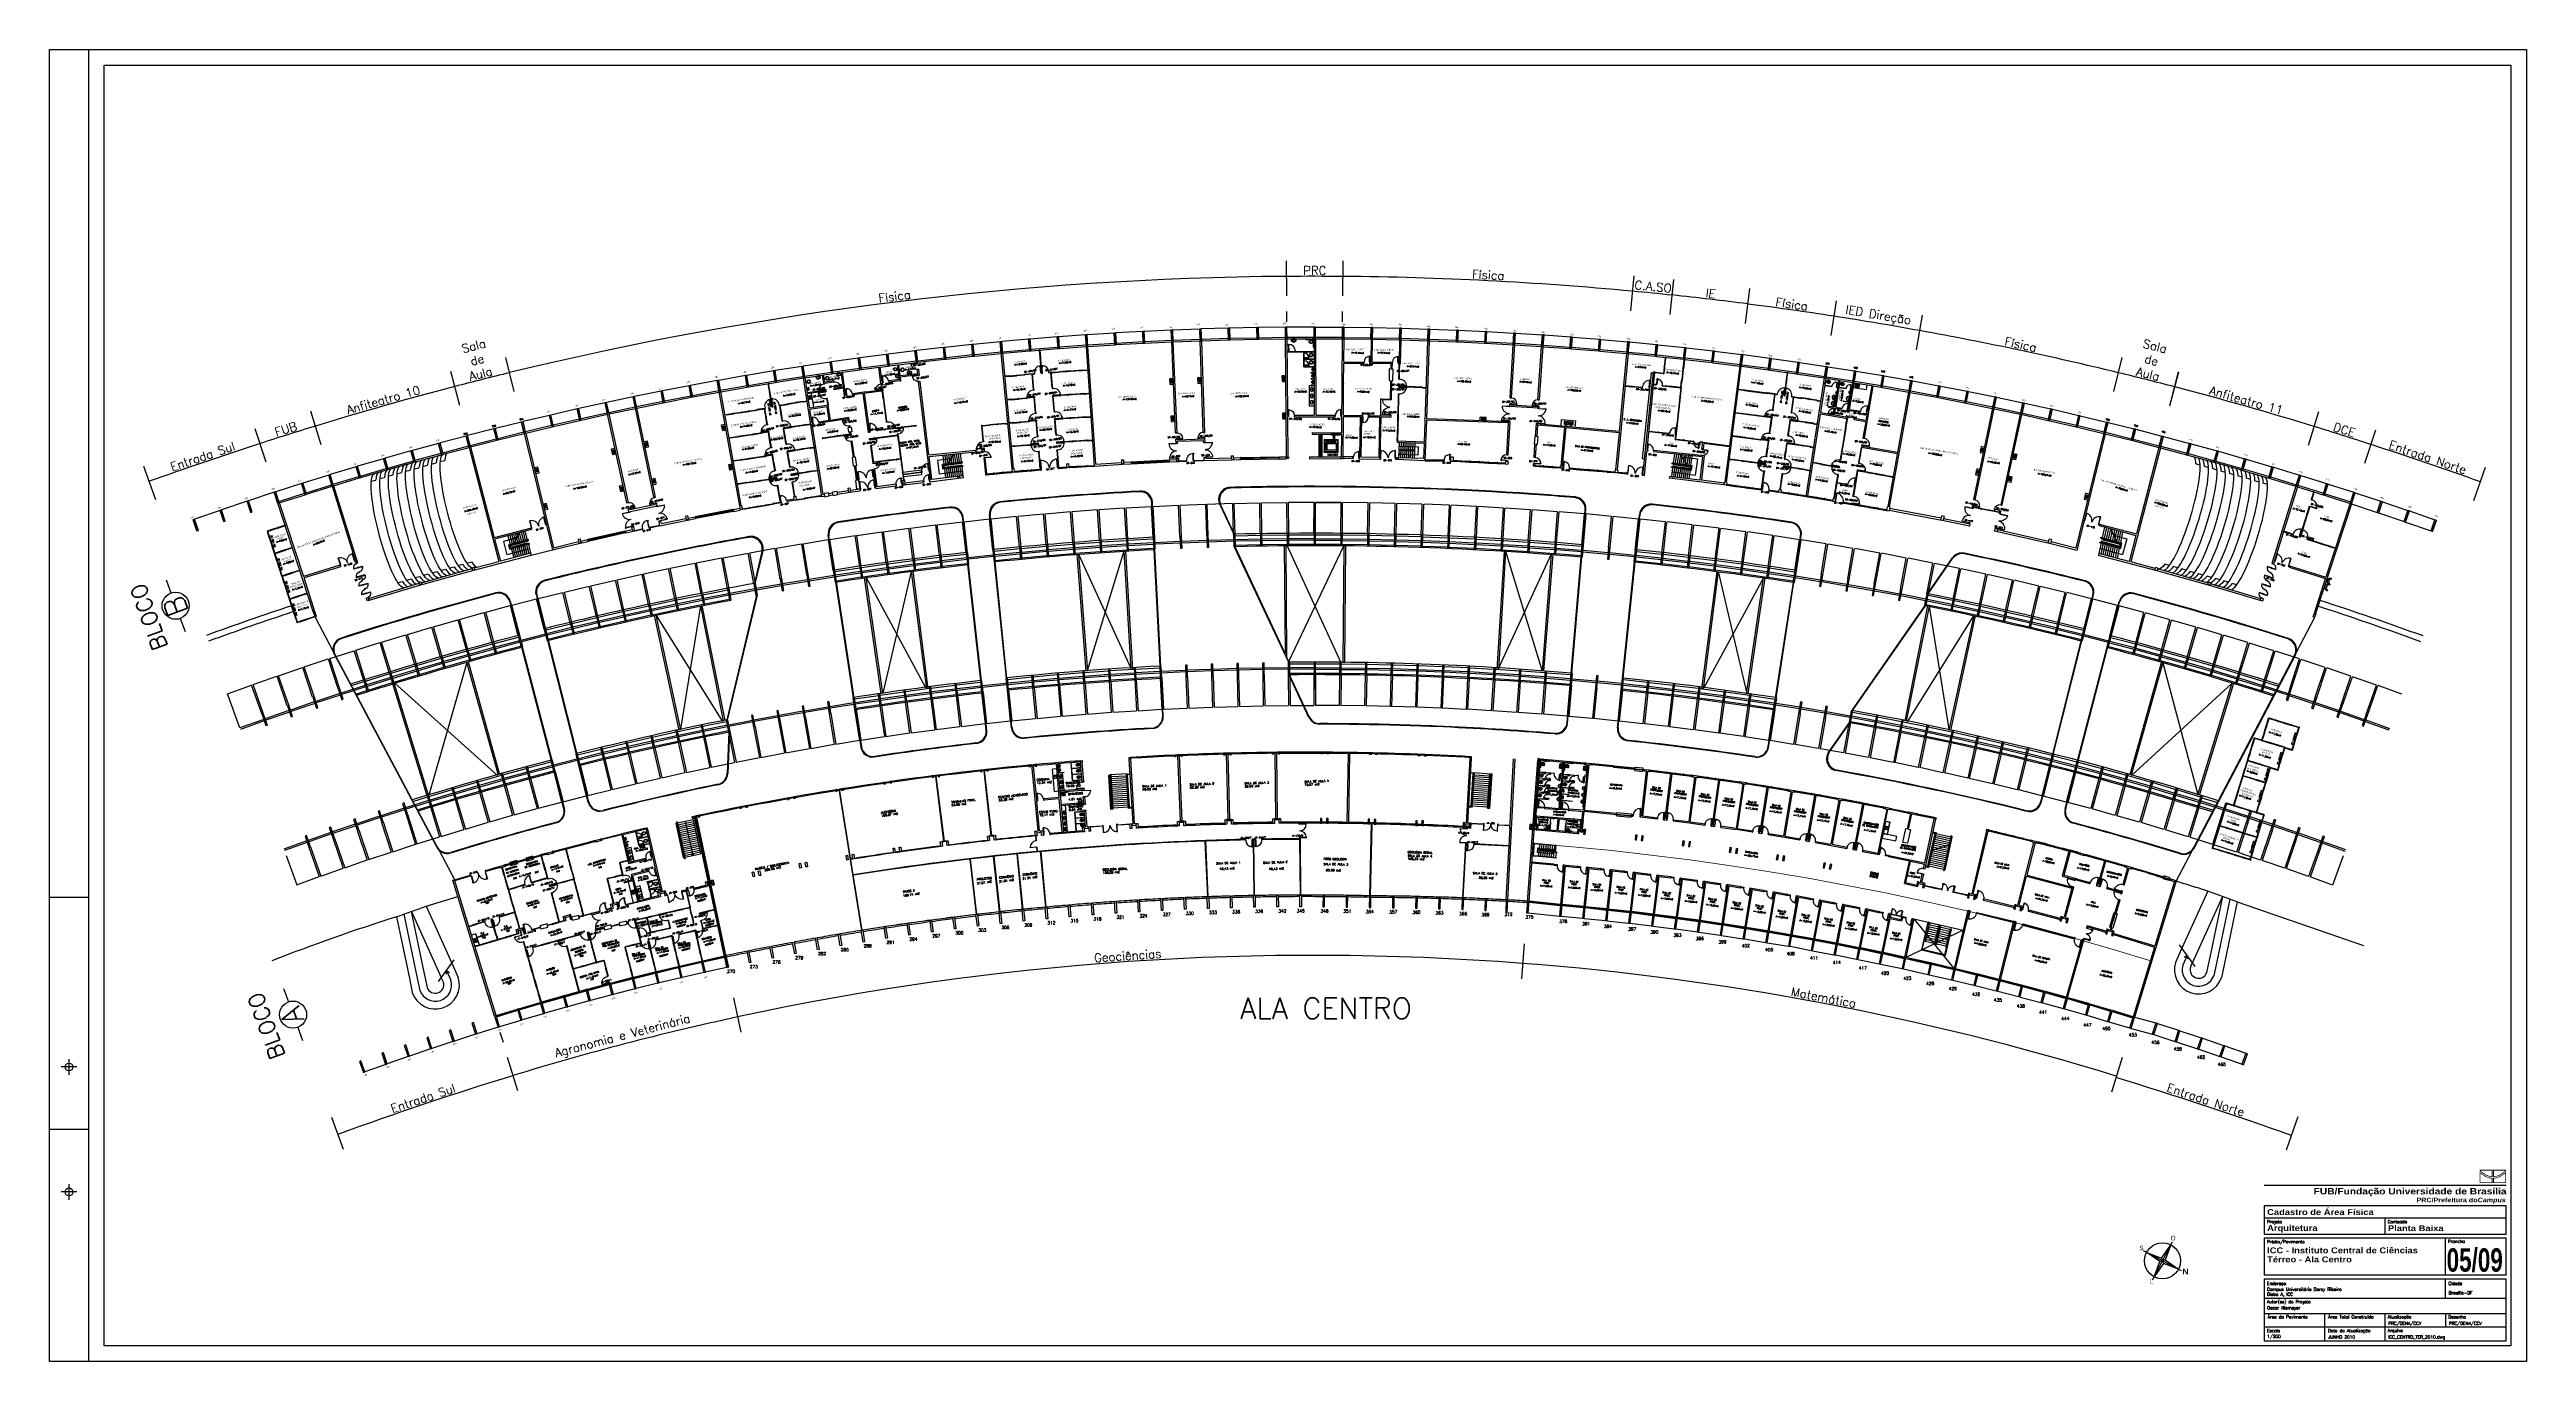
# Paper-space layout 'Layout1' of a CAD drawing. Extents: x 4.14 to 5.73, y 2.05 to 2.89.
# The model-space entities are those that its viewports show. They can reach past a viewport. Long polylines and large blocks are cut down to what shows.
import ezdxf
from ezdxf.enums import TextEntityAlignment as Align

# ---------------------------------------------------------------- set-up
doc = ezdxf.new("R2010")
doc.units = 0
doc.header["$LTSCALE"] = 0.02
doc.header["$MEASUREMENT"] = 0
for name, pattern in [('CONTINU', [0]), ('DASHDOT', [1, 0.5, -0.25, 0, -0.25]), ('HIDDEN', [0.375, 0.25, -0.125]), ('HIDDEN2', [0.1875, 0.125, -0.0625])]:
    doc.linetypes.add(name, pattern=pattern)
doc.layers.get('0').update_dxf_attribs({"linetype": 'CONTINUOUS'})
doc.layers.get('DEFPOINTS').update_dxf_attribs({"linetype": 'CONTINUOUS'})
for name, color, linetype, lineweight in [('2COTA', 1, 'CONTINUOUS', 9), ('2H', 1, 'HIDDEN', 15), ('AR-ESQ-VT1', 1, 'CONTINUOUS', 9), ('P', 1, 'CONTINUOUS', 18)]:
    doc.layers.add(name, color=color, linetype=linetype, lineweight=lineweight)
for name, color, linetype in [('3', 3, 'CONTINUOUS'), ('47', 1, 'CONTINUOUS'), ('ALV', 2, 'CONTINUOUS'), ('AM-FERRAGEM', 1, 'CONTINUOUS'), ('APSAN', 4, 'CONTINUOUS'), ('AR-ALV-C', 2, 'CONTINUOUS'), ('AR-BNC', 1, 'CONTINUOUS'), ('AR-COR-VT2', 162, 'CONTINUOUS'), ('AR-COZ', 31, 'CONTINUOUS'), ('AR-COZ-01', 1, 'CONTINUOUS'), ('AR-COZ-02', 1, 'CONTINUOUS'), ('AR-DIV', 5, 'CONTINUOUS'), ('AR-DIV-MARM', 1, 'CONTINUOUS'), ('AR-DIV-SAN', 122, 'CONTINUOUS'), ('AR-DIVISORIA', 2, 'CONTINUOUS'), ('AR-ELV', 2, 'CONTINUOUS'), ('AR-ESCADA-V', 1, 'CONTINUOUS'), ('AR-ESQ', 1, 'CONTINUOUS'), ('AR-EST-CNC', 83, 'CONTINUOUS'), ('AR-EST-CONC-PILAR', 3, 'CONTINUOUS'), ('AR-EST-PIL', 114, 'CONTINUOUS'), ('AR-MOB', 71, 'CONTINUOUS'), ('AR-PIS', 1, 'CONTINUOUS'), ('AR-PIS-DSN', 1, 'CONTINUOUS'), ('AR-PISO', 1, 'CONTINUOUS'), ('AR-POR', 1, 'CONTINUOUS'), ('AR-PORTAS', 1, 'CONTINUOUS'), ('AR-REV', 2, 'CONTINUOUS'), ('AR-SAN', 7, 'CONTINUOUS'), ('AR-TXT-CNG', 11, 'CONTINUOUS'), ('AR-TXT-CONG', 2, 'CONTINUOUS'), ('AR-WC', 7, 'CONTINUOUS'), ('AREA', 2, 'CONTINUOUS'), ('BANC', 2, 'CONTINUOUS'), ('BANCADAS', 2, 'CONTINUOUS'), ('BL-COZ-01', 1, 'CONTINUOUS'), ('BL-COZ-02', 1, 'CONTINUOUS'), ('BL-COZ-PRJ', 101, 'HIDDEN'), ('BL-DIV-PRJ', 1, 'HIDDEN'), ('BL-DIV-VT2', 2, 'CONTINUOUS'), ('BL-ESQ-01', 1, 'CONTINUOUS'), ('BL-ESQ-02', 2, 'CONTINUOUS'), ('BL-ESQ-PRJ', 1, 'HIDDEN'), ('BL-ESQ-VT1', 1, 'CONTINUOUS'), ('BL-HTC', 1, 'CONTINUOUS'), ('BL-POR-01', 2, 'CONTINUOUS'), ('BL-POR-02', 1, 'CONTINUOUS'), ('BL-POR-PRJ', 1, 'HIDDEN'), ('BL-SAN-01', 1, 'CONTINUOUS'), ('BL-SAN-02', 1, 'CONTINUOUS'), ('BL-SAN-03', 1, 'CONTINUOUS'), ('CARIMBO', 7, 'CONTINUOUS'), ('CENTRO_DE_CUSTO', 1, 'CONTINUOUS'), ('COTAS', 1, 'CONTINUOUS'), ('coz1', 1, 'CONTINUOUS'), ('DIV', 2, 'CONTINUOUS'), ('DIVISORIA', 2, 'CONTINUOUS'), ('DT-CRT', 134, 'CONTINUOUS'), ('DT-CXO-CRT', 134, 'CONTINUOUS'), ('DT-ESQ-CRT', 43, 'CONTINUOUS'), ('DT-ESQ-VT1', 1, 'CONTINUOUS'), ('DT-ESQ-VT2', 2, 'CONTINUOUS'), ('DT-MOB-01', 1, 'CONTINUOUS'), ('DT-PRJ', 1, 'HIDDEN'), ('EQUIP', 2, 'CONTINUOUS'), ('ESC', 1, 'CONTINUOUS'), ('ESQ', 1, 'CONTINUOUS'), ('ESTR', 3, 'CONTINUOUS'), ('JANELA', 1, 'CONTINUOUS'), ('LAYOUT-ANF', 1, 'CONTINUOUS'), ('MACANETA', 1, 'CONTINUOUS'), ('MARCO', 2, 'CONTINUOUS'), ('MARGEM', 1, 'CONTINUOUS'), ('mov', 1, 'CONTINUOUS'), ('NOPILAR', 2, 'CONTINUOUS'), ('PAREDE', 1, 'CONTINUOUS'), ('PEÇAS', 1, 'CONTINUOUS'), ('PISO', 1, 'CONTINUOUS'), ('pm1', 2, 'CONTINUOUS'), ('pm2', 2, 'CONTINUOUS'), ('PORTA', 2, 'CONTINUOUS'), ('PORTA-C', 2, 'CONTINUOUS'), ('PROJ', 1, 'HIDDEN2'), ('PROJ1', 1, 'HIDDEN2'), ('SIMB', 1, 'CONTINUOUS'), ('SOLEIRA', 1, 'CONTINUOUS'), ('TEXTO', 2, 'CONTINUOUS'), ('TEXTO-ENDEREÇO', 2, 'CONTINUOUS'), ('TXT-IDENTIFICAÇÃO', 4, 'CONTINUOUS'), ('USO1', 2, 'CONTINUOUS'), ('VP', 7, 'CONTINUOUS'), ('WC1', 1, 'CONTINUOUS'), ('WC2', 1, 'CONTINUOUS'), ('WC3', 1, 'CONTINUOUS'), ('ÁREA', 2, 'CONTINUOUS')]:
    doc.layers.add(name, color=color, linetype=linetype)
doc.layers.get('VP').freeze()
doc.styles.add('1', font='romans.shx', dxfattribs={"height": 1.1})
doc.styles.add('ARIAL', font='')
doc.styles.add('FONTE', font='FONTE.shx', dxfattribs={"height": 0.4})
doc.styles.add('LEGENDA', font='romans.shx', dxfattribs={"height": 0.2})
doc.styles.add('ROMANS', font='romans', dxfattribs={"height": 0.002})
doc.styles.add('S16', font='simplex.shx', dxfattribs={"width": 1.1, "height": 0.16})
doc.styles.add('S26', font='SIMPLEX.shx', dxfattribs={"width": 1.1, "height": 0.26})
doc.styles.add('UNB-100', font='simplex.shx', dxfattribs={"height": 0.2})
doc.styles.add('UNB-100-1', font='simplex.shx', dxfattribs={"height": 0.2})
doc.styles.get('ARIAL').set_extended_font_data('Arial Black')
doc.dimstyles.new('1-600', dxfattribs={"dimtxt": 1.1, "dimasz": 2.5, "dimexe": 2, "dimexo": 4, "dimgap": 0.2, "dimtad": 1, "dimdec": 0, "dimzin": 4, "dimdsep": 46, "dimlunit": 6, "dimtxsty": '1', "dimblk1": 'NONE', "dimblk2": 'NONE', "dimsah": 1, "dimcen": 0, "dimclrd": 2, "dimclre": 2, "dimclrt": 2, "dimadec": 0, "dimazin": 0, "dimtfac": 1, "dimtdec": 0, "dimtmove": 2, "dimatfit": 3, "dimldrblk": 'NONE', "dimfxl": 0, "dimtolj": 1, "dimtzin": 0, "dimarcsym": 0})

# ---------------------------------------------------------------- blocks, each defined once
blk = doc.blocks.new('A0-EXT')
at = {"layer": 'MARGEM'}
for p, q in [((0.4912, 0.84), (0.4912, 0)), ((0.4912, 0.297), (0.4662, 0.297)), ((0.4787, 0.1935), (0.4787, 0.1835)), ((0.4837, 0.1885), (0.4737, 0.1885)), ((0.4912, 0.1485), (0.4662, 0.1485)), ((0.4787, 0.1135), (0.4787, 0.1035)), ((0.4837, 0.1085), (0.4737, 0.1085))]:
    blk.add_line(p, q, dxfattribs=at)
blk.add_lwpolyline([(0.4662, 0.84), (2.053, 0.84), (2.053, 0), (0.4662, 0)], close=True, dxfattribs=at)
at = {"layer": 'MARGEM', "color": 2}
blk.add_lwpolyline([(2.043, 0.01), (0.5012, 0.01), (0.5012, 0.83), (2.043, 0.83)], close=True, dxfattribs=at)
at = {"layer": 'MARGEM'}
for centre in [(0.4787, 0.1885), (0.4787, 0.1085)]:
    blk.add_circle(centre, 0.00253, dxfattribs=at)
blk = doc.blocks.new('CARIMBO_PRC')
at = {"layer": 'CARIMBO', "ltscale": 0.35}
h = blk.add_hatch(color=3, dxfattribs=at)
h.paths.add_polyline_path([(-0.02, 0.1127), (-0.02, 0.1118), (-0.0172, 0.1098, 0.084882), (-0.0144, 0.1085, 0.071064), (-0.0129, 0.1081, 0.025886), (-0.0117, 0.108), (-0.0117, 0.1127)])
h.paths.add_polyline_path([(-0.0122, 0.1122), (-0.0122, 0.1085, -0.014774), (-0.0128, 0.1085, -0.072515), (-0.0142, 0.1089, -0.085705), (-0.0169, 0.1102), (-0.0195, 0.1121), (-0.0195, 0.1122)], flags=16)
h = blk.add_hatch(color=3, dxfattribs=at)
h.paths.add_polyline_path([(-0.02, 0.1042), (-0.0117, 0.1042), (-0.0117, 0.1075, -0.026094), (-0.013, 0.1076, -0.069824), (-0.0145, 0.108, -0.084152), (-0.0175, 0.1095), (-0.02, 0.1113)])
h.paths.add_polyline_path([(-0.0195, 0.1103), (-0.0177, 0.1091, 0.0835), (-0.0147, 0.1076, 0.068753), (-0.013, 0.1071, 0.016659), (-0.0122, 0.107), (-0.0122, 0.1047), (-0.0195, 0.1047)], flags=16)
h = blk.add_hatch(color=3, dxfattribs=at)
h.paths.add_polyline_path([(-0.003, 0.1127), (-0.0113, 0.1127), (-0.0113, 0.108, 0.025886), (-0.0101, 0.1081, 0.071064), (-0.0086, 0.1085, 0.084882), (-0.0058, 0.1098), (-0.003, 0.1118)])
h.paths.add_polyline_path([(-0.0035, 0.1122), (-0.0035, 0.1121), (-0.0061, 0.1102, -0.085705), (-0.0088, 0.1089, -0.072515), (-0.0102, 0.1085, -0.014774), (-0.0108, 0.1085), (-0.0108, 0.1122)], flags=16)
h = blk.add_hatch(color=3, dxfattribs=at)
h.paths.add_polyline_path([(-0.003, 0.1113), (-0.0055, 0.1095, -0.084152), (-0.0085, 0.108, -0.069824), (-0.01, 0.1076, -0.026094), (-0.0113, 0.1075), (-0.0113, 0.1042), (-0.003, 0.1042)])
h.paths.add_polyline_path([(-0.0035, 0.1103), (-0.0035, 0.1047), (-0.0108, 0.1047), (-0.0108, 0.107, 0.016659), (-0.01, 0.1071, 0.068753), (-0.0083, 0.1076, 0.0835), (-0.0053, 0.1091)], flags=16)
at = {"layer": 'CARIMBO', "color": 2}
for p, q in [((-0.003, 0.0895), (-0.158, 0.0895)), ((-0.158, 0.0895), (-0.158, 0.0713)), ((-0.158, 0.0819), (-0.003, 0.0819)), ((-0.0805, 0.0713), (-0.0805, 0.0819)), ((-0.003, 0.0713), (-0.003, 0.0895)), ((-0.003, 0.0713), (-0.158, 0.0713)), ((-0.003, 0.0688), (-0.158, 0.0688)), ((-0.158, 0.0688), (-0.158, 0.0452)), ((-0.0418, 0.0452), (-0.0418, 0.0688)), ((-0.003, 0.0452), (-0.003, 0.0688)), ((-0.003, 0.0452), (-0.158, 0.0452)), ((-0.003, 0.0427), (-0.158, 0.0427)), ((-0.158, 0.0427), (-0.158, 0.003)), ((-0.0418, 0.0302), (-0.0418, 0.0427)), ((-0.003, 0.003), (-0.003, 0.0427)), ((-0.003, 0.0302), (-0.158, 0.0302)), ((-0.003, 0.0205), (-0.158, 0.0205)), ((-0.1193, 0.0205), (-0.1193, 0.003)), ((-0.0805, 0.003), (-0.0805, 0.0205)), ((-0.0418, 0.0205), (-0.0418, 0.0118)), ((-0.003, 0.0118), (-0.158, 0.0118)), ((-0.003, 0.003), (-0.158, 0.003))]:
    blk.add_line(p, q, dxfattribs=at)
at = {"layer": 'CARIMBO', "color": 3, "ltscale": 0.35, "const_width": 0.000688}
blk.add_lwpolyline([(-0.0029, 0.1027), (-0.158, 0.1027)], dxfattribs=at)
at = {"layer": 'CARIMBO', "color": 3, "ltscale": 0.35, "style": 'ARIAL'}
for s, height, p in [('FUB/Fundação Universidade de Brasília', 0.00408, (-0.0027, 0.0969)), ('PRC/Prefeitura do', 0.002856, (-0.0213, 0.0919))]:
    blk.add_text(s, height=height, dxfattribs=at).set_placement(p, align=Align.RIGHT)
at = {"layer": 'CARIMBO', "color": 2, "style": 'ROMANS'}
for s, p in [('Projeto', (-0.1562, 0.0784)), ('Conteúdo', (-0.0789, 0.0784)), ('Prédio/Pavimento', (-0.1562, 0.0656)), ('Prancha', (-0.0403, 0.0659)), ('Endereço', (-0.1562, 0.0389)), ('Cidade', (-0.04, 0.0389)), ('Autor(es) do Projeto', (-0.1562, 0.0272)), ('Área do Pavimento', (-0.1558, 0.0175)), ('Área Total Construída', (-0.117, 0.0175)), ('Atualização', (-0.0788, 0.0175)), ('Desenho', (-0.04, 0.0175)), ('Escala', (-0.1563, 0.0087)), ('Data da Atualização', (-0.1171, 0.0087)), ('Arquivo', (-0.0788, 0.0088))]:
    blk.add_text(s, height=0.002, dxfattribs=at).set_placement(p)
at = {"layer": 'CARIMBO', "color": 3, "ltscale": 0.35, "style": 'ARIAL', "oblique": 10}
blk.add_text('Campus', height=0.00286, dxfattribs=at).set_placement((-0.0034, 0.0919), align=Align.RIGHT)
at = {"layer": 'CARIMBO', "color": 4, "style": 'ROMANS'}
blk.add_text('PRC/DENA/CCV', height=0.002, dxfattribs=at).set_placement((-0.0785, 0.0134))
at = {"layer": 'CARIMBO', "color": 3, "style": 'ARIAL', "flags": 12}
for tag, p in [('TIPOPRANCHA', (-0.1562, 0.0837)), ('PROJETO', (-0.1562, 0.0735)), ('CONTEUDO', (-0.0788, 0.0735)), ('EDIFICIO1', (-0.1562, 0.0592)), ('EDIFICIO2', (-0.1562, 0.0535)), ('PAVIMENTO', (-0.1562, 0.0478))]:
    blk.add_attdef(tag, p, '', height=0.00375, dxfattribs=at)
at = {"layer": 'CARIMBO', "color": 3, "style": 'ARIAL', "width": 0.6, "flags": 12}
blk.add_attdef('PRA', (-0.0411, 0.0474), '', height=0.015, dxfattribs=at)
at = {"layer": 'CARIMBO', "color": 4, "style": 'ROMANS', "flags": 12}
for tag, p in [('END1', (-0.1562, 0.0353)), ('END2', (-0.1562, 0.032)), ('CIDADE', (-0.0399, 0.0329)), ('AUTOR', (-0.1562, 0.0233)), ('ESCALA', (-0.1561, 0.0051)), ('AREAPAV', (-0.1557, 0.0135)), ('AREATOT', (-0.117, 0.0134)), ('DATA', (-0.1169, 0.0047)), ('ARQUIVO', (-0.0786, 0.0047)), ('DESENHO', (-0.0398, 0.0134))]:
    blk.add_attdef(tag, p, '', height=0.002, dxfattribs=at)
blk = doc.blocks.new('SIMBOLO')
at = {"layer": 'SIMB'}
for p, q in [((4.57, 0.2), (0, 0)), ((2.06, 0.3), (2.51, -0.1)), ((2.49, 0.32), (2.08, -0.12)), ((2.38, -2.18), (2.18, 2.38))]:
    blk.add_line(p, q, dxfattribs=at)
at = {"layer": 'SIMB', "color": 3}
for p, q in [((0.38, 0.02), (2.06, 0.3)), ((2.08, -0.12), (0.38, 0.02)), ((2.06, 0.3), (2.2, 2.01)), ((2.2, 2.01), (2.49, 0.32)), ((2.49, 0.32), (4.2, 0.18)), ((4.2, 0.18), (2.51, -0.1)), ((2.37, -1.82), (2.08, -0.12)), ((2.51, -0.1), (2.37, -1.82))]:
    blk.add_line(p, q, dxfattribs=at)
at = {"layer": 'SIMB'}
blk.add_circle((2.29, 0.1), 1.92, dxfattribs=at)
at = {"layer": 'CARIMBO', "color": 3, "ltscale": 0.35, "style": 'ARIAL'}
blk.add_text('N', height=0.6, rotation=30.1342, dxfattribs=at).set_placement((5.14, 0.07), align=Align.CENTER)
at = {"layer": 'SIMB', "color": 3, "style": 'FONTE'}
for s, p in [('O', (2.17, 2.55)), ('S', (-0.23, -0.06)), ('L', (2.47, -2.58))]:
    blk.add_text(s, height=0.486, rotation=30.1342, dxfattribs=at).set_placement(p, align=Align.CENTER)
blk = doc.blocks.new('Norte')
at = {"rotation": 272.7838322174352}
blk.add_blockref('SIMBOLO', (-0.21, 2.28), dxfattribs=at)
blk = doc.blocks.new('PILINT-TTC')
for points in [[(0.2, -0.01), (0.19, -0.21), (-0.01, -0.2), (0, 0)], [(0.8, -0.03), (0.79, -0.23), (0.99, -0.24), (1, -0.04)], [(-0.16, -8.39), (-0.18, -8.99), (-0.38, -8.98), (-0.36, -8.38)], [(0.44, -8.42), (0.42, -9.02), (0.62, -9.02), (0.64, -8.42)]]:
    blk.add_lwpolyline(points, close=True)
blk = doc.blocks.new('DIVMT-TTC')
for p, q in [((-0.03, 0.03), (-0.03, 0.006)), ((-0.008, 0.03), (-0.03, 0.03)), ((-0.0185, 0.006), (-0.03, 0.006)), ((-0.0185, -0.006), (-0.0185, 0.006)), ((-0.008, 0.03), (-0.008, 0.02)), ((-0.008, 0.02), (0.008, 0.02)), ((-0.0051, 0), (0.0051, 0)), ((0.0051, 0), (-0.0051, 0)), ((-0.0051, 0), (0.0051, 0)), ((0, -0.0051), (0, 0.0051)), ((0, 0.0051), (0, -0.0051)), ((0.008, 0.03), (0.008, 0.02)), ((0.008, 0.03), (0.03, 0.03)), ((0.0205, 0.006), (0.03, 0.006)), ((0.0205, -0.006), (0.0205, 0.006)), ((0.0205, 0.006), (0.0205, -0.006)), ((0.0205, 0.006), (0.03, 0.006)), ((0.97, 0.03), (0.03, 0.03)), ((0.03, 0.006), (0.03, 0.03)), ((0.03, -0.03), (0.03, 0.03)), ((0.03, -0.005), (0.03, 0.005)), ((0.97, -0.03), (0.97, 0.03)), ((0.97, 0.03), (0.97, 0.009)), ((0.97, 0.009), (0.97, 0.027)), ((0.9795, 0.006), (0.97, 0.006)), ((0.97, -0.005), (0.97, 0.005)), ((0.9795, 0.006), (0.9795, -0.006)), ((1.0051, 0), (0.9949, 0)), ((1, 0.0051), (1, -0.0051)), ((-0.0185, -0.006), (-0.03, -0.006)), ((-0.03, -0.03), (-0.03, -0.006)), ((-0.008, -0.03), (-0.03, -0.03)), ((-0.008, -0.03), (-0.008, -0.02)), ((-0.008, -0.02), (0.008, -0.02)), ((0.008, -0.03), (0.008, -0.02)), ((0.008, -0.03), (0.03, -0.03)), ((0.0205, -0.006), (0.03, -0.006)), ((0.0205, -0.006), (0.03, -0.006)), ((0.03, -0.006), (0.03, -0.03)), ((0.97, -0.03), (0.03, -0.03)), ((0.9795, -0.006), (0.97, -0.006)), ((0.97, -0.009), (0.97, -0.027))]:
    blk.add_line(p, q)
blk = doc.blocks.new('PDV1E-TTC')
at = {"layer": 'DIV'}
for p, q in [((-0.94, 0.07), (-0.91, 0.07)), ((-0.94, 0.06), (-0.94, 0.07)), ((-0.94, -0.06), (-0.94, 0.06)), ((-0.91, 0.07), (-0.91, -0.04)), ((0, 0.07), (-0.03, 0.07)), ((-0.03, 0.07), (-0.03, -0.04)), ((0, 0.06), (0, 0.07)), ((0, -0.06), (0, 0.06)), ((0, 0), (0.01, 0)), ((-0.94, -0.07), (-0.94, -0.06)), ((-0.92, -0.07), (-0.94, -0.07)), ((-0.92, -0.04), (-0.92, -0.07)), ((-0.92, -0.04), (-0.91, -0.04)), ((-0.08, -0.08), (-0.08, -0.94)), ((-0.05, -0.08), (-0.08, -0.08)), ((-0.08, -0.94), (-0.05, -0.94)), ((-0.05, -0.08), (-0.05, -0.94)), ((-0.02, -0.04), (-0.03, -0.04)), ((-0.02, -0.04), (-0.02, -0.07)), ((-0.02, -0.07), (0, -0.07)), ((0, -0.07), (0, -0.06))]:
    blk.add_line(p, q, dxfattribs=at)
at = {"layer": 'DIV', "color": 1}
for p, q in [((-0.11, -0.81), (-0.12, -0.81)), ((-0.12, -0.9), (-0.12, -0.81)), ((-0.12, -0.9), (-0.08, -0.9)), ((-0.11, -0.89), (-0.11, -0.81)), ((-0.11, -0.89), (-0.08, -0.89)), ((-0.02, -0.89), (-0.05, -0.89)), ((-0.01, -0.9), (-0.05, -0.9)), ((-0.02, -0.81), (-0.01, -0.81)), ((-0.02, -0.89), (-0.02, -0.81)), ((-0.01, -0.9), (-0.01, -0.81))]:
    blk.add_line(p, q, dxfattribs=at)
blk.add_arc((-0.05, -0.08), 0.865, 180, 270, dxfattribs=at)
blk = doc.blocks.new('DIVINI-TTC')
for p, q in [((-0.01, 0), (0, 0)), ((0.01, 0.02), (0, 0.02)), ((0, 0), (0, 0.02)), ((0, -0.01), (0, 0)), ((0, -0.02), (0, 0)), ((0.01, 0.03), (0.03, 0.03)), ((0.01, 0.03), (0.01, 0.02)), ((0.02, 0.01), (0.03, 0.01)), ((0.02, 0.01), (0.02, -0.01)), ((0.02, 0.01), (0.03, 0.01)), ((0.02, 0), (0.02, 0)), ((0.97, 0.03), (0.03, 0.03)), ((0.03, -0.03), (0.03, 0.03)), ((0.03, 0.01), (0.03, 0.03)), ((0.03, -0.01), (0.03, 0)), ((0.97, 0.03), (0.97, 0.01)), ((0.97, 0.01), (0.97, 0.03)), ((0.97, -0.03), (0.97, 0.03)), ((0.98, 0.01), (0.97, 0.01)), ((0.97, -0.01), (0.97, 0)), ((0.98, 0.01), (0.98, -0.01)), ((0.99, 0), (1.01, 0)), ((1, 0.01), (1, -0.01)), ((0, -0.02), (0.01, -0.02)), ((0.01, -0.03), (0.01, -0.02)), ((0.01, -0.03), (0.03, -0.03)), ((0.02, -0.01), (0.03, -0.01)), ((0.02, -0.01), (0.03, -0.01)), ((0.03, -0.01), (0.03, -0.03)), ((0.97, -0.03), (0.03, -0.03)), ((0.98, -0.01), (0.97, -0.01)), ((0.97, -0.01), (0.97, -0.03))]:
    blk.add_line(p, q)
blk = doc.blocks.new('PDV2D-TTC')
at = {"layer": 'DIV'}
for p, q in [((0.03, 0.05), (0.06, 0.05)), ((0.03, 0.03), (0.03, 0.05)), ((0.03, -0.04), (0.03, 0.03)), ((0.06, 0.05), (0.06, -0.02)), ((0.94, 0.05), (0.94, -0.02)), ((0.97, 0.05), (0.94, 0.05)), ((0.97, 0.03), (0.97, 0.05)), ((0.97, -0.04), (0.97, 0.03)), ((0.03, -0.05), (0.03, -0.03)), ((0.05, -0.05), (0.03, -0.05)), ((0.05, -0.02), (0.06, -0.02)), ((0.05, -0.02), (0.05, -0.05)), ((0.08, -0.05), (0.11, -0.05)), ((0.08, -0.05), (0.08, -0.96)), ((0.11, -0.96), (0.08, -0.96)), ((0.11, -0.05), (0.11, -0.96)), ((0.95, -0.02), (0.94, -0.02)), ((0.95, -0.02), (0.95, -0.05)), ((0.95, -0.05), (0.97, -0.05)), ((0.97, -0.05), (0.97, -0.03))]:
    blk.add_line(p, q, dxfattribs=at)
at = {"layer": 'DIV', "color": 1}
for p, q in [((0.04, -0.92), (0.04, -0.83)), ((0.05, -0.83), (0.04, -0.83)), ((0.04, -0.92), (0.08, -0.92)), ((0.05, -0.91), (0.05, -0.83)), ((0.05, -0.91), (0.08, -0.91)), ((0.14, -0.91), (0.11, -0.91)), ((0.15, -0.92), (0.11, -0.92)), ((0.14, -0.91), (0.14, -0.83)), ((0.14, -0.83), (0.15, -0.83)), ((0.15, -0.92), (0.15, -0.83))]:
    blk.add_line(p, q, dxfattribs=at)
blk.add_arc((0.08, -0.1), 0.865, 270, 3.3214, dxfattribs=at)
blk = doc.blocks.new('ESQCIR2-TTC')
for p, q in [((0.06, 0.12), (0, 0.12)), ((0, 0.12), (0, 0)), ((1, 0.12), (0.06, 0.12)), ((0.06, 0), (0.06, 0.12)), ((1, 0.07), (0.06, 0.07)), ((0.06, 0.05), (1, 0.05)), ((1, 0.12), (1, 0)), ((1.06, 0.12), (1, 0.12)), ((1.06, 0), (1.06, 0.12)), ((2, 0.12), (1.06, 0.12)), ((2, 0.07), (1.06, 0.07)), ((1.06, 0.05), (2, 0.05)), ((2, 0.12), (2, 0)), ((2.06, 0.12), (2, 0.12)), ((3, 0.12), (2.06, 0.12)), ((2.06, 0), (2.06, 0.12)), ((3, 0.07), (2.06, 0.07)), ((2.06, 0.05), (3, 0.05)), ((3, 0.12), (3, 0)), ((3.06, 0.12), (3, 0.12)), ((3.06, 0), (3.06, 0.12)), ((4, 0.12), (3.06, 0.12)), ((4, 0.07), (3.06, 0.07)), ((3.06, 0.05), (4, 0.05)), ((4, 0.12), (4, 0)), ((4.06, 0.12), (4, 0.12)), ((4.06, 0), (4.06, 0.12)), ((5, 0.12), (4.06, 0.12)), ((5, 0.07), (4.06, 0.07)), ((4.06, 0.05), (5, 0.05)), ((5, 0.12), (5, 0)), ((5.06, 0.12), (5, 0.12)), ((5.06, 0), (5.06, 0.12)), ((6, 0.12), (5.06, 0.12)), ((6, 0.07), (5.06, 0.07)), ((5.06, 0.05), (6, 0.05)), ((0, 0), (0.06, 0)), ((0.06, 0), (1, 0)), ((1, 0), (1.06, 0)), ((1.06, 0), (2, 0)), ((2, 0), (2.06, 0)), ((2.06, 0), (3, 0)), ((3, 0), (3.06, 0)), ((3.06, 0), (4, 0)), ((4, 0), (4.06, 0)), ((4.06, 0), (5, 0)), ((5, 0), (5.06, 0)), ((5.06, 0), (6, 0))]:
    blk.add_line(p, q)
blk = doc.blocks.new('MTINI-TTC')
for p, q in [((-0.01, 0.03), (-0.03, 0.03)), ((-0.03, 0.01), (-0.03, 0.03)), ((0.03, 0.03), (-0.03, 0.03)), ((-0.03, 0.01), (-0.02, 0.01)), ((-0.02, 0.01), (-0.02, 0)), ((0, 0), (-0.02, 0)), ((-0.01, 0.02), (-0.01, 0.03)), ((-0.01, 0.02), (-0.01, 0.03)), ((-0.01, 0.02), (0.01, 0.02)), ((0.01, 0), (-0.01, 0)), ((0.01, 0.03), (0, 0.03)), ((0, 0.02), (0, 0.02)), ((0, -0.01), (0, 0.01)), ((0.02, 0), (0, 0)), ((0.01, 0.03), (0.03, 0.03)), ((0.01, 0.02), (0.01, 0.03)), ((0.01, 0.02), (0.01, 0.03)), ((0.03, 0.01), (0.02, 0.01)), ((0.02, 0), (0.02, 0.01)), ((0.03, 0.01), (0.03, 0.03))]:
    blk.add_line(p, q)
blk = doc.blocks.new('MTT-TTC')
for p, q in [((-0.008, 0.03), (-0.03, 0.03)), ((-0.03, 0.03), (-0.03, 0.006)), ((-0.0185, 0.006), (-0.03, 0.006)), ((-0.0185, -0.006), (-0.0185, 0.006)), ((-0.008, 0.03), (-0.008, 0.02)), ((-0.008, 0.02), (0.008, 0.02)), ((-0.0051, 0), (0.0051, 0)), ((0, -0.0051), (0, 0.0051)), ((0.008, 0.03), (0.03, 0.03)), ((0.008, 0.03), (0.008, 0.02)), ((0.0205, -0.006), (0.0205, 0.006)), ((0.0205, 0.006), (0.03, 0.006)), ((0.03, 0.006), (0.03, 0.03)), ((-0.03, -0.03), (-0.03, -0.006)), ((-0.0185, -0.006), (-0.03, -0.006)), ((-0.008, -0.03), (-0.03, -0.03)), ((-0.008, -0.02), (0.008, -0.02)), ((-0.008, -0.03), (-0.008, -0.02)), ((0.008, -0.03), (0.008, -0.02)), ((0.008, -0.03), (0.03, -0.03)), ((0.0205, -0.006), (0.03, -0.006)), ((0.03, -0.006), (0.03, -0.03))]:
    blk.add_line(p, q)
blk = doc.blocks.new('ESCA-TTC')
for p, q in [((-0.2, 0), (-2.26, 0)), ((-2.26, 0), (-2.26, -4.5)), ((-0.1, 0.15), (-0.2, 0.15)), ((-0.2, 0.15), (-0.2, -4.65)), ((-0.1, 0.15), (-0.1, -4.65)), ((0, 0), (-0.1, 0)), ((0, 0), (0, -4.5)), ((-0.2, -0.25), (-2.26, -0.25)), ((-0.2, -0.5), (-2.26, -0.5)), ((-0.2, -0.75), (-2.26, -0.75)), ((-0.2, -1), (-2.26, -1)), ((-0.2, -1.25), (-2.26, -1.25)), ((-0.2, -1.5), (-2.26, -1.5)), ((-0.2, -1.75), (-2.26, -1.75)), ((-0.2, -2), (-2.26, -2)), ((-0.2, -2.25), (-2.26, -2.25)), ((-0.2, -2.5), (-2.26, -2.5)), ((-0.2, -2.75), (-2.26, -2.75)), ((-0.2, -3), (-2.26, -3)), ((0, -0.25), (-0.1, -0.25)), ((0, -0.5), (-0.1, -0.5)), ((0, -0.75), (-0.1, -0.75)), ((0, -1), (-0.1, -1)), ((0, -1.25), (-0.1, -1.25)), ((0, -1.5), (-0.1, -1.5)), ((0, -1.75), (-0.1, -1.75)), ((0, -2), (-0.1, -2)), ((0, -2.25), (-0.1, -2.25)), ((0, -2.5), (-0.1, -2.5)), ((0, -2.75), (-0.1, -2.75)), ((0, -3), (-0.1, -3)), ((-0.2, -3.25), (-2.26, -3.25)), ((-0.2, -3.5), (-2.26, -3.5)), ((-0.2, -3.75), (-2.26, -3.75)), ((-0.2, -4), (-2.26, -4)), ((-0.2, -4.25), (-2.26, -4.25)), ((-0.2, -4.5), (-2.26, -4.5)), ((-0.1, -4.65), (-0.2, -4.65)), ((0, -3.25), (-0.1, -3.25)), ((0, -3.5), (-0.1, -3.5)), ((0, -3.75), (-0.1, -3.75)), ((0, -4), (-0.1, -4)), ((0, -4.25), (-0.1, -4.25)), ((0, -4.5), (-0.1, -4.5))]:
    blk.add_line(p, q)
blk = doc.blocks.new('PDV2E-TTC')
at = {"layer": 'DIV', "color": 1}
for p, q in [((0.02, 0.92), (0.06, 0.92)), ((0.02, 0.92), (0.02, 0.83)), ((0.03, 0.83), (0.02, 0.83)), ((0.03, 0.91), (0.06, 0.91)), ((0.03, 0.91), (0.03, 0.83)), ((0.14, 0.92), (0.1, 0.92)), ((0.13, 0.91), (0.1, 0.91)), ((0.13, 0.91), (0.13, 0.83)), ((0.13, 0.83), (0.14, 0.83)), ((0.14, 0.92), (0.14, 0.83))]:
    blk.add_line(p, q, dxfattribs=at)
at = {"layer": 'DIV'}
for p, q in [((0.05, 0.05), (0.03, 0.05)), ((0.03, 0.05), (0.03, 0.03)), ((0.03, 0.04), (0.03, -0.03)), ((0.05, 0.02), (0.05, 0.05)), ((0.05, 0.02), (0.06, 0.02)), ((0.06, -0.05), (0.06, 0.02)), ((0.07, 0.05), (0.07, 0.96)), ((0.1, 0.96), (0.07, 0.96)), ((0.07, 0.05), (0.1, 0.05)), ((0.1, 0.05), (0.1, 0.96)), ((0.93, -0.05), (0.93, 0.02)), ((0.94, 0.02), (0.93, 0.02)), ((0.94, 0.05), (0.96, 0.05)), ((0.94, 0.02), (0.94, 0.05)), ((0.96, 0.05), (0.96, 0.03)), ((0.96, 0.04), (0.96, -0.03)), ((0.03, -0.03), (0.03, -0.05)), ((0.03, -0.05), (0.06, -0.05)), ((0.96, -0.05), (0.93, -0.05)), ((0.96, -0.03), (0.96, -0.05))]:
    blk.add_line(p, q, dxfattribs=at)
at = {"layer": 'DIV', "color": 1}
blk.add_arc((0.06, 0.1), 0.865, 356.6786, 90, dxfattribs=at)
blk = doc.blocks.new('MACANETA-TTC')
at = {"layer": 'MACANETA'}
for p, q in [((-0.08, 0.05), (-0.08, 0.12)), ((-0.06, 0.05), (-0.06, 0.12)), ((-0.06, 0.08), (-0.04, 0.08)), ((-0.06, 0.05), (-0.04, 0.05)), ((-0.04, 0.04), (-0.04, 0.08)), ((-0.04, 0.08), (-0.03, 0.08)), ((-0.04, 0.04), (-0.03, 0.04)), ((0.01, 0.08), (0, 0.08)), ((0.01, 0.04), (0, 0.04)), ((0.01, 0.04), (0.01, 0.08)), ((0.03, 0.08), (0.01, 0.08)), ((0.03, 0.05), (0.01, 0.05)), ((0.03, 0.05), (0.03, 0.12)), ((0.05, 0.05), (0.05, 0.12))]:
    blk.add_line(p, q, dxfattribs=at)
for centre, start, end in [((-0.07, 0.12), 90, 180), ((-0.07, 0.05), 180, 270), ((-0.07, 0.12), 0, 90), ((-0.07, 0.05), 270, 0), ((0.04, 0.12), 90, 180), ((0.04, 0.05), 180, 270), ((0.04, 0.12), 0, 90), ((0.04, 0.05), 270, 0)]:
    blk.add_arc(centre, 0.00874, start, end, dxfattribs=at)
blk = doc.blocks.new('DOOR60-TTC')
at = {"layer": 'PORTA'}
for p, q in [((0.01, -0.6), (0.01, 0)), ((0.01, 0), (0.05, 0)), ((0.05, -0.6), (0.05, 0)), ((0.05, -0.6), (0.01, -0.6))]:
    blk.add_line(p, q, dxfattribs=at)
at = {"layer": 'PORTA', "color": 1}
blk.add_arc((0.01, 0), 0.6, 272.866, 0, dxfattribs=at)
at = {"layer": 'PORTA'}
blk.add_blockref('MACANETA-TTC', (0.05, -0.6), dxfattribs=at)
blk = doc.blocks.new('VDC-P-TTC')
for p, q in [((-0.13, 0.19), (0.13, 0.19)), ((-0.11, 0.2), (0.11, 0.2)), ((-0.07, 0.15), (0.07, 0.15)), ((-0.05, 0.15), (-0.03, 0.11)), ((-0.05, 0.02), (-0.05, 0)), ((-0.05, 0), (0.05, 0)), ((-0.04, 0.03), (-0.04, 0.02)), ((0.05, 0.02), (-0.04, 0.02)), ((-0.03, 0.15), (-0.03, 0.11)), ((0.03, 0.11), (-0.03, 0.11)), ((0.03, 0.1), (-0.03, 0.1)), ((0.04, 0.03), (-0.03, 0.03)), ((-0.02, 0.1), (-0.02, 0.03)), ((0.03, 0.15), (0.03, 0.11)), ((0.05, 0.15), (0.03, 0.11)), ((0.03, 0.1), (0.03, 0.03)), ((0.04, 0.03), (0.04, 0.02)), ((0.05, 0.02), (0.05, 0))]:
    blk.add_line(p, q)
for points in [[(0.16, 0.24, 0.050424), (0.18, 0.29, 0.082137), (0.2, 0.38, 0.082137), (0.18, 0.47, 0.090148), (0.14, 0.55, 0.104406), (0.07, 0.6, 0.117345), (0, 0.62, 0.117345), (-0.07, 0.6, 0.104406), (-0.14, 0.55, 0.090148), (-0.18, 0.47, 0.082137), (-0.19, 0.38, 0.082137)], [(-0.19, 0.38, 0.082137), (-0.18, 0.29, 0.050424), (-0.16, 0.24, 0.104406)], [(0.14, 0.25, 0.050424), (0.16, 0.29, 0.082137), (0.18, 0.38, 0.082137), (0.16, 0.47, 0.090148), (0.12, 0.54, 0.104406), (0.06, 0.58, 0.117345), (0, 0.6, 0.117345), (-0.06, 0.58, 0.104406), (-0.12, 0.54, 0.090148), (-0.16, 0.47, 0.082137), (-0.17, 0.38, 0.082137)], [(-0.17, 0.38, 0.082137), (-0.16, 0.29, 0.050424), (-0.14, 0.25, 0.050424)]]:
    blk.add_lwpolyline(points, format="xyb")
for centre in [(-0.08, 0.23), (0.08, 0.23)]:
    blk.add_circle(centre, 0.0101)
for centre, radius, start, end in [((0.08, 0.36), 0.266, 205.6863, 226.7558), ((0.08, 0.36), 0.246, 205.6863, 219.7706), ((-0.07, 0.2), 0.05, 226.7558, 270), ((-0.04, 0.02), 0.005, 90, 180), ((-0.03, 0.03), 0.005, 90, 180), ((-0.03, 0.1), 0.005, 90, 270), ((0.03, 0.1), 0.005, 270, 90), ((0.04, 0.03), 0.005, 0, 90), ((0.05, 0.02), 0.005, 360, 90), ((0.07, 0.2), 0.05, 270, 313.2442), ((-0.08, 0.36), 0.266, 313.2442, 334.3137), ((-0.08, 0.36), 0.246, 320.2294, 334.3137)]:
    blk.add_arc(centre, radius, start, end)
blk = doc.blocks.new('INOXA1-P-TTC')
for p, q in [((0.04, 0.01), (0.04, -0.02)), ((0.06, 0.04), (0.07, 0.04)), ((0.13, 0.05), (0.08, 0.04)), ((0.13, 0), (0.08, 0)), ((0.12, 0.23), (0.12, 0.05)), ((0.22, 0.25), (0.14, 0.25)), ((0.15, 0.22), (0.29, 0.04)), ((0.5, 0.25), (0.22, 0.25)), ((0.35, 0.04), (0.49, 0.22)), ((0.52, 0.23), (0.52, -0.23)), ((0.22, -0.03), (0.05, -0.03)), ((0.22, -0.04), (0.05, -0.04)), ((0.06, 0), (0.06, -0.02)), ((0.12, 0), (0.12, -0.03)), ((0.12, -0.04), (0.12, -0.23)), ((0.22, -0.25), (0.14, -0.25)), ((0.15, -0.22), (0.29, -0.04)), ((0.23, -0.03), (0.22, -0.03)), ((0.23, -0.04), (0.22, -0.04)), ((0.5, -0.25), (0.22, -0.25)), ((0.35, -0.04), (0.49, -0.22))]:
    blk.add_line(p, q)
blk.add_lwpolyline([(0.08, 0), (0.07, 0), (0.07, 0.01), (0.07, 0.02), (0.07, 0.02), (0.07, 0.03), (0.07, 0.04), (0.07, 0.04), (0.08, 0.04)])
blk.add_lwpolyline([(0.13, 0.05), (0.14, 0.05), (0.14, 0.04), (0.15, 0.03), (0.15, 0.02), (0.15, 0.01), (0.14, 0.01), (0.14, 0), (0.13, 0), (0.12, 0), (0.12, 0.01), (0.12, 0.01), (0.11, 0.02), (0.12, 0.03), (0.12, 0.04), (0.12, 0.05)], close=True)
for radius in [0.0266, 0.0163]:
    blk.add_circle((0.32, 0), radius)
for centre, radius, start, end in [((0.05, 0.02), 0.0349, 36.1705, 252.2568), ((0.05, 0.02), 0.0189, 62.7367, 235.7375), ((0.07, 0), 0.01, 102.8285, 180), ((0.05, 0.02), 0.0349, 285.5373, 323.9987), ((0.14, 0.23), 0.02, 90, 180), ((0.5, 0.23), 0.02, 360, 90), ((0.05, -0.03), 0.0145, 20.161, 339.839), ((0.05, -0.03), 0.005, 90.0037, 269.9963), ((0.14, -0.23), 0.02, 180, 270), ((0.23, -0.03), 0.00738, 222.6559, 137.3441), ((0.23, -0.03), 0.005, 269.9935, 90.0065), ((0.5, -0.23), 0.02, 270, 360)]:
    blk.add_arc(centre, radius, start, end)
blk = doc.blocks.new('PE80-TTC')
at = {"color": 2}
for p, q in [((0.07, 0), (-0.07, 0)), ((-0.07, -0.03), (-0.07, 0)), ((0.07, 0), (0.07, -0.02)), ((0.04, -0.03), (-0.07, -0.03)), ((0.04, -0.77), (-0.07, -0.77)), ((-0.07, -0.77), (-0.07, -0.8)), ((0.07, -0.8), (-0.07, -0.8)), ((0.07, -0.8), (-0.07, -0.8)), ((0.07, -0.02), (0.04, -0.02)), ((0.04, -0.03), (0.04, -0.02)), ((0.04, -0.77), (0.04, -0.78)), ((0.07, -0.78), (0.04, -0.78)), ((0.07, -0.8), (0.07, -0.78)), ((0.08, -0.03), (0.82, -0.03)), ((0.08, -0.03), (0.08, -0.06)), ((0.08, -0.06), (0.82, -0.06)), ((0.82, -0.06), (0.82, -0.03))]:
    blk.add_line(p, q, dxfattribs=at)
at = {"color": 1}
for p, q in [((0.78, 0.01), (0.69, 0.01)), ((0.69, 0), (0.69, 0.01)), ((0.78, 0.01), (0.78, -0.03)), ((0.77, 0), (0.69, 0)), ((0.77, -0.09), (0.69, -0.09)), ((0.69, -0.09), (0.69, -0.1)), ((0.78, -0.1), (0.69, -0.1)), ((0.77, 0), (0.77, -0.03)), ((0.77, -0.09), (0.77, -0.06)), ((0.78, -0.1), (0.78, -0.06))]:
    blk.add_line(p, q, dxfattribs=at)
blk.add_arc((0.09, -0.03), 0.731, 270, 357.3429, dxfattribs=at)
blk = doc.blocks.new('PTDP-TTC')
at = {"color": 2}
for p, q in [((0.05, 0.075), (0, 0.075)), ((0, 0.075), (0, -0.075)), ((0.05, 0.04), (0.05, 0.075)), ((0.06, 0.04), (0.05, 0.04)), ((0.055, 1.015), (0.09, 1.015)), ((0.055, 0.075), (0.055, 1.015)), ((0.055, 0.075), (0.09, 0.075)), ((0.06, -0.075), (0.06, 0.04)), ((0.09, 0.075), (0.09, 1.015)), ((1.91, 0.075), (1.91, 1.015)), ((1.945, 1.015), (1.91, 1.015)), ((1.945, 0.075), (1.91, 0.075)), ((1.94, -0.075), (1.94, 0.04)), ((1.94, 0.04), (1.95, 0.04)), ((1.945, 0.075), (1.945, 1.015)), ((1.95, 0.04), (1.95, 0.075)), ((1.95, 0.075), (2, 0.075)), ((2, 0.075), (2, -0.075)), ((0, -0.075), (0.06, -0.075)), ((2, -0.075), (1.94, -0.075))]:
    blk.add_line(p, q, dxfattribs=at)
at = {"color": 1}
for centre, start, end in [((0.055, 0.075), 0, 90), ((1.945, 0.075), 90, 180)]:
    blk.add_arc(centre, 0.94, start, end, dxfattribs=at)
blk = doc.blocks.new('PD80-TTC')
at = {"color": 1}
for p, q in [((-0.78, 0.01), (-0.78, -0.03)), ((-0.78, 0.01), (-0.69, 0.01)), ((-0.69, 0), (-0.69, 0.01)), ((-0.78, -0.1), (-0.78, -0.06)), ((-0.78, -0.1), (-0.69, -0.1)), ((-0.77, 0), (-0.77, -0.03)), ((-0.77, 0), (-0.69, 0)), ((-0.77, -0.09), (-0.77, -0.06)), ((-0.77, -0.09), (-0.69, -0.09)), ((-0.69, -0.09), (-0.69, -0.1))]:
    blk.add_line(p, q, dxfattribs=at)
at = {"color": 2}
for p, q in [((-0.07, 0), (0.07, 0)), ((-0.07, 0), (-0.07, -0.02)), ((0.07, -0.03), (0.07, 0)), ((-0.82, -0.06), (-0.82, -0.03)), ((-0.08, -0.03), (-0.82, -0.03)), ((-0.08, -0.06), (-0.82, -0.06)), ((-0.08, -0.03), (-0.08, -0.06)), ((-0.07, -0.02), (-0.04, -0.02)), ((-0.07, -0.78), (-0.04, -0.78)), ((-0.07, -0.8), (-0.07, -0.78)), ((-0.07, -0.8), (0.07, -0.8)), ((-0.07, -0.8), (0.07, -0.8)), ((-0.04, -0.03), (-0.04, -0.02)), ((-0.04, -0.03), (0.07, -0.03)), ((-0.04, -0.77), (0.07, -0.77)), ((-0.04, -0.77), (-0.04, -0.78)), ((0.07, -0.77), (0.07, -0.8))]:
    blk.add_line(p, q, dxfattribs=at)
at = {"color": 1}
blk.add_arc((-0.09, -0.03), 0.731, 182.6571, 270, dxfattribs=at)
blk = doc.blocks.new('PTANF-TTC')
for p, q in [((-0.56, -0.54), (-0.56, -0.59)), ((0.01, -0.54), (-0.56, -0.54)), ((0.01, -0.59), (-0.56, -0.59)), ((-0.56, -1.7), (-0.56, -1.75)), ((0.01, -1.7), (-0.56, -1.7)), ((0.01, -1.75), (-0.56, -1.75)), ((-0.56, -2.86), (-0.56, -2.91)), ((0.01, -2.86), (-0.56, -2.86)), ((0.01, -2.91), (-0.56, -2.91)), ((0.01, -0.54), (0.58, -0.54)), ((0.01, -0.59), (0.58, -0.59)), ((0.01, -1.7), (0.58, -1.7)), ((0.01, -1.75), (0.58, -1.75)), ((0.01, -2.86), (0.58, -2.86)), ((0.01, -2.91), (0.58, -2.91)), ((0.58, -0.59), (0.58, -0.54)), ((0.58, -1.75), (0.58, -1.7)), ((0.58, -2.91), (0.58, -2.86)), ((-0.56, -4.02), (-0.56, -4.07)), ((0.01, -4.02), (-0.56, -4.02)), ((0.01, -4.07), (-0.56, -4.07)), ((0.01, -4.02), (0.58, -4.02)), ((0.01, -4.07), (0.58, -4.07)), ((0.58, -4.07), (0.58, -4.02))]:
    blk.add_line(p, q)
for centre, radius, start, end in [((0.01, -0.57), 0.569, 0.7568, 90.7568), ((0.01, -0.57), 0.571, 182.7261, 270.2797), ((0.01, -1.73), 0.571, 182.7261, 270.2797), ((0.01, -2.88), 0.571, 182.7261, 270.2797), ((0.01, -1.73), 0.571, 2.7261, 90.2797), ((0.01, -2.89), 0.571, 2.7261, 90.2797), ((0.01, -4.04), 0.571, 182.7261, 270.2797), ((0.01, -4.05), 0.571, 2.7261, 90.2797)]:
    blk.add_arc(centre, radius, start, end)
for p in [(0.01, -0.56), (0.01, -0.56), (0.01, -0.58), (0.01, -0.58), (0.01, -1.15), (0.01, -1.15), (0.01, -1.72), (0.01, -1.72), (0.01, -1.74), (0.01, -1.74), (0.01, -1.75), (0.01, -2.3), (0.01, -2.3), (0.01, -2.31), (0.01, -2.88), (0.01, -2.88), (0.01, -2.89), (0.01, -2.89), (0.01, -2.91), (0.01, -3.44), (0.01, -3.44), (0.01, -3.46), (0.01, -4.04), (0.01, -4.04), (0.01, -4.05), (0.01, -4.05), (0.01, -4.07)]:
    blk.add_point(p)
blk = doc.blocks.new('TEL-TTC')
at = {"layer": 'EQUIP'}
for centre, start, end in [((0.4, 0), 74.837, 285.163), ((0.61, 0), 105.163, 254.837)]:
    blk.add_arc(centre, 0.4, start, end, dxfattribs=at)
blk = doc.blocks.new('DIV-TTC')
for p, q in [((-0.0051, 0), (0.0051, 0)), ((0, -0.0051), (0, 0.0051)), ((0.0205, 0.006), (0.03, 0.006)), ((0.0205, -0.006), (0.0205, 0.006)), ((0.03, 0.03), (0.97, 0.03)), ((0.03, 0.03), (0.03, -0.03)), ((0.03, 0.009), (0.03, 0.027)), ((0.03, 0.005), (0.03, -0.005)), ((0.97, 0.03), (0.97, -0.03)), ((0.9795, 0.006), (0.97, 0.006)), ((0.97, 0.005), (0.97, -0.005)), ((0.9795, -0.006), (0.9795, 0.006)), ((1.0051, 0), (0.9949, 0)), ((0.9949, 0), (1.0051, 0)), ((1, -0.0051), (1, 0.0051)), ((0.0205, -0.006), (0.03, -0.006)), ((0.03, -0.03), (0.03, -0.009)), ((0.03, -0.009), (0.03, -0.027)), ((0.03, -0.03), (0.97, -0.03)), ((0.9795, -0.006), (0.97, -0.006))]:
    blk.add_line(p, q)
blk = doc.blocks.new('ESCB-TTC')
at = {"color": 1}
for p, q in [((0.96, 3.25), (1.26, 2.14)), ((1.21, 3.31), (1.5, 2.2)), ((1.45, 3.37), (1.74, 2.26)), ((1.69, 3.44), (1.91, 2.6)), ((1.93, 3.5), (2.08, 2.95)), ((2.25, 3.29), (2.17, 3.56)), ((1.74, 2.26), (1.07, 2.09)), ((1.22, 1.5), (1.07, 2.09)), ((1.68, 2.14), (1.19, 2.01)), ((1.29, 1.62), (1.19, 2.01)), ((3.73, 2.17), (1.22, 1.5)), ((3.71, 2.26), (1.29, 1.62)), ((1.62, 2.03), (1.31, 1.94)), ((1.31, 1.94), (1.39, 1.65)), ((2.1, 1.94), (1.36, 1.75)), ((1.41, 1.55), (1.71, 0.44)), ((1.53, 2.1), (1.55, 2.01)), ((1.6, 1.81), (1.63, 1.71)), ((1.65, 1.62), (1.95, 0.5)), ((1.77, 2.17), (1.79, 2.07)), ((1.84, 1.87), (1.87, 1.78)), ((1.9, 1.68), (2.19, 0.57)), ((2.01, 2.23), (2.03, 2.13)), ((2.09, 1.94), (2.11, 1.84)), ((2.36, 2.01), (2.1, 1.94)), ((2.14, 1.74), (2.43, 0.63)), ((2.25, 2.29), (2.28, 2.2)), ((3.06, 2.2), (2.3, 1.99)), ((2.33, 2), (2.35, 1.91)), ((2.38, 1.81), (2.67, 0.7)), ((2.49, 2.36), (2.52, 2.26)), ((2.57, 2.07), (2.59, 1.97)), ((2.62, 1.87), (2.91, 0.76)), ((2.73, 2.42), (2.76, 2.33)), ((2.86, 1.94), (3.16, 0.82)), ((3.05, 2.19), (3.08, 2.1)), ((3.54, 2.32), (3.06, 2.2)), ((3.1, 2), (3.4, 0.89)), ((3.29, 2.26), (3.32, 2.16)), ((3.35, 2.06), (3.64, 0.95)), ((3.54, 2.32), (3.56, 2.22)), ((3.59, 2.13), (3.88, 1.02)), ((3.73, 2.17), (3.71, 2.26))]:
    blk.add_line(p, q, dxfattribs=at)
at = {"color": 1, "linetype": 'HIDDEN2'}
for p, q in [((2.41, 3.63), (1.62, 2.03)), ((3.61, 2.65), (1.68, 2.14)), ((3.58, 2.75), (1.74, 2.26)), ((2.08, 2.95), (2.22, 2.39)), ((2.25, 3.29), (2.47, 2.46)), ((2.41, 3.63), (2.71, 2.52)), ((2.66, 3.69), (2.95, 2.58)), ((2.9, 3.76), (3.19, 2.65)), ((3.14, 3.82), (3.43, 2.71)), ((3.61, 2.65), (3.58, 2.75)), ((3.48, 2.52), (1.62, 2.03)), ((1.91, 2.6), (1.98, 2.33)), ((2.81, 2.13), (2.84, 2.03)), ((2.98, 2.49), (3, 2.39)), ((3.22, 2.55), (3.24, 2.45)), ((3.46, 2.61), (3.48, 2.52))]:
    blk.add_line(p, q, dxfattribs=at)
blk = doc.blocks.new('A$C70DC1065')
at = {"layer": 'APSAN', "color": 1}
for p, q in [((0.32, 0.26), (0.23, 0.26)), ((0.28, 0.3), (0.28, 0.21)), ((0.41, 0.41), (0.32, 0.38)), ((0.41, 0.1), (0.32, 0.13)), ((0.41, 0.41), (0.33, 0.37)), ((0.33, 0.37), (0.33, 0.14)), ((0.41, 0.1), (0.33, 0.14)), ((0.39, 0.34), (0.34, 0.34)), ((0.39, 0.26), (0.34, 0.26)), ((0.39, 0.17), (0.34, 0.17)), ((0.37, 0.32), (0.37, 0.37)), ((0.37, 0.26), (0.37, 0.28)), ((0.37, 0.26), (0.37, 0.23)), ((0.37, 0.2), (0.37, 0.15)), ((0.41, 0.43), (0.41, 0.1)), ((0.41, 0.26), (0.41, 0.41)), ((0.41, 0.26), (0.41, 0.08)), ((0.42, 0.44), (0.42, 0.08))]:
    blk.add_line(p, q, dxfattribs=at)
for centre, radius in [((0.28, 0.26), 0.0315), ((0.28, 0.26), 0.021), ((0.37, 0.34), 0.0137), ((0.37, 0.26), 0.0137), ((0.37, 0.17), 0.0137)]:
    blk.add_circle(centre, radius, dxfattribs=at)
for centre, radius, start, end in [((0.6, 0.26), 0.595, 171.8746, 180), ((0.6, 0.26), 0.595, 180, 188.1254), ((0.21, 0.31), 0.21, 74.8885, 171.8746), ((0.21, 0.31), 0.2, 75.2817, 172.1149), ((0.6, 0.26), 0.587, 172.1149, 180), ((0.6, 0.26), 0.587, 180, 187.8851), ((0.21, 0.2), 0.2, 187.8851, 284.7183), ((0.21, 0.2), 0.21, 188.1254, 285.1115), ((0.46, 0.26), 0.424, 162.413, 180), ((0.46, 0.26), 0.424, 180, 197.587), ((0.18, 0.35), 0.123, 49.4403, 162.413), ((0.18, 0.17), 0.123, 197.587, 310.5597), ((0.13, 0.01), 0.505, 58.0101, 75.2817), ((-3.65, -5.02), 6.72, 53.8347, 54.4403), ((-4.11, -4.66), 6.72, 48.6723, 49.4403), ((-4.11, 5.18), 6.72, 310.5597, 311.3277), ((-3.65, 5.54), 6.72, 305.5597, 306.1653), ((0.13, 0.5), 0.505, 284.7183, 301.9899), ((0.13, 0.01), 0.518, 57.2141, 74.8885), ((0.13, 0.5), 0.518, 285.1115, 302.7859), ((0.3, 0.39), 0.0137, 351.7289, 53.8347), ((0.3, 0.13), 0.0137, 306.1653, 8.2711), ((0.32, 0.37), 0.0126, 0, 48.6723), ((0.32, 0.14), 0.0126, 311.3277, 0), ((0.39, 0.43), 0.0126, 0, 58.0101), ((0.39, 0.08), 0.0126, 301.9899, 0), ((0.41, 0.44), 0.0126, 0, 57.2141), ((0.41, 0.08), 0.0126, 302.7859, 0)]:
    blk.add_arc(centre, radius, start, end, dxfattribs=at)
blk = doc.blocks.new('A$C57A92420')
at = {"layer": 'PEÇAS', "rotation": 270}
blk.add_blockref('A$C70DC1065', (0, 0.42), dxfattribs=at)
blk = doc.blocks.new('A$C45A07D1F')
at = {"layer": 'PEÇAS', "rotation": 90}
blk.add_blockref('A$C57A92420', (0.42, 0), dxfattribs=at)
blk = doc.blocks.new('A$C4B7A4C66')
at = {"layer": 'PISO', "xscale": -1}
blk.add_blockref('A$C45A07D1F', (0.42, 0), dxfattribs=at)
blk = doc.blocks.new('MICTR-P-TTC')
for p, q in [((0, 0.08), (0, 0.16)), ((0, 0.08), (0, -0.08)), ((0.08, 0.08), (0, 0.08)), ((0.01, 0.16), (0.21, 0.16)), ((0.15, 0.15), (0.08, 0.08)), ((0.17, 0.13), (0.08, 0.05)), ((0.08, -0.08), (0.08, 0.08)), ((0, -0.08), (0, -0.16)), ((0, -0.08), (0.08, -0.08)), ((0.01, -0.16), (0.21, -0.16)), ((0.17, -0.13), (0.08, -0.05)), ((0.15, -0.15), (0.08, -0.08))]:
    blk.add_line(p, q)
for radius in [0.025, 0.015]:
    blk.add_circle((0.22, 0), radius)
for centre, radius, start, end in [((0.01, 0.16), 0.01, 90, 180), ((0.09, 0.08), 0.01, 133.3634, 180), ((0.2, 0.1), 0.0675, 49.5319, 133.3634), ((0.2, 0.1), 0.0425, 49.5319, 133.3634), ((0.11, 0), 0.171, 357.4005, 49.5319), ((0.11, 0), 0.196, 358.2793, 49.5319), ((0.01, -0.16), 0.01, 180, 270), ((0.09, -0.08), 0.01, 180, 226.6366), ((0.2, -0.1), 0.0675, 226.6366, 310.4681), ((0.2, -0.1), 0.0425, 226.6366, 310.4681), ((0.11, 0), 0.171, 310.4681, 357.3509), ((0.11, 0), 0.196, 310.4681, 357.7012)]:
    blk.add_arc(centre, radius, start, end)
blk = doc.blocks.new('MDIVMT-TTC')
for p, q in [((-0.03, 0.03), (-0.03, 0.006)), ((-0.008, 0.03), (-0.03, 0.03)), ((-0.0185, 0.006), (-0.03, 0.006)), ((-0.0185, -0.006), (-0.0185, 0.006)), ((-0.008, 0.03), (-0.008, 0.02)), ((-0.008, 0.02), (0.008, 0.02)), ((-0.0051, 0), (0.0051, 0)), ((-0.0051, 0), (0.0051, 0)), ((0, -0.0051), (0, 0.0051)), ((0, -0.0051), (0, 0.0051)), ((0.008, 0.03), (0.008, 0.02)), ((0.008, 0.03), (0.03, 0.03)), ((0.0205, 0.006), (0.03, 0.006)), ((0.0205, -0.006), (0.0205, 0.006)), ((0.0205, 0.006), (0.03, 0.006)), ((0.0205, -0.006), (0.0205, 0.006)), ((0.03, 0.03), (0.03, -0.03)), ((0.03, 0.03), (0.47, 0.03)), ((0.03, 0.006), (0.03, 0.03)), ((0.03, 0.009), (0.03, 0.027)), ((0.03, 0.005), (0.03, -0.005)), ((0.47, 0.03), (0.47, -0.03)), ((0.4795, 0.006), (0.47, 0.006)), ((0.47, 0.005), (0.47, -0.005)), ((0.4795, -0.006), (0.4795, 0.006)), ((0.4949, 0), (0.5051, 0)), ((0.5051, 0), (0.4949, 0)), ((0.5, -0.0051), (0.5, 0.0051)), ((-0.0185, -0.006), (-0.03, -0.006)), ((-0.03, -0.03), (-0.03, -0.006)), ((-0.008, -0.03), (-0.03, -0.03)), ((-0.008, -0.03), (-0.008, -0.02)), ((-0.008, -0.02), (0.008, -0.02)), ((0.008, -0.03), (0.008, -0.02)), ((0.008, -0.03), (0.03, -0.03)), ((0.0205, -0.006), (0.03, -0.006)), ((0.0205, -0.006), (0.03, -0.006)), ((0.03, -0.006), (0.03, -0.03)), ((0.03, -0.03), (0.03, -0.009)), ((0.03, -0.009), (0.03, -0.027)), ((0.03, -0.03), (0.47, -0.03)), ((0.4795, -0.006), (0.47, -0.006))]:
    blk.add_line(p, q)
blk = doc.blocks.new('DIV12-TTC')
for p, q in [((-0.01, 0), (0.01, 0)), ((0, -0.01), (0, 0.01)), ((0.02, 0.02), (0.03, 0.02)), ((0.02, 0.02), (0.03, 0.02)), ((0.02, 0.02), (0.02, 0.02)), ((0.03, 0.03), (1.17, 0.03)), ((0.03, 0.03), (0.04, 0.03)), ((0.03, 0.02), (0.03, 0.03)), ((0.03, -0.03), (0.03, 0.03)), ((0.03, -0.02), (0.03, 0.02)), ((0.04, 0.03), (0.04, 0.03)), ((1.16, 0.03), (1.16, 0.03)), ((1.17, 0.03), (1.16, 0.03)), ((1.17, 0.02), (1.17, 0.03)), ((1.17, -0.03), (1.17, 0.03)), ((1.18, 0.02), (1.17, 0.02)), ((1.18, 0.02), (1.17, 0.02)), ((1.17, -0.02), (1.17, 0.02)), ((1.18, 0.02), (1.18, 0.02)), ((1.19, 0), (1.21, 0)), ((1.2, -0.01), (1.2, 0.01)), ((0.02, -0.02), (0.03, -0.02)), ((0.02, -0.02), (0.03, -0.02)), ((0.02, -0.02), (0.02, -0.02)), ((0.03, -0.03), (0.03, -0.02)), ((0.03, -0.03), (1.17, -0.03)), ((0.03, -0.03), (0.04, -0.03)), ((0.04, -0.03), (0.04, -0.03)), ((1.16, -0.03), (1.16, -0.03)), ((1.17, -0.03), (1.16, -0.03)), ((1.18, -0.02), (1.17, -0.02)), ((1.18, -0.02), (1.17, -0.02)), ((1.17, -0.03), (1.17, -0.02)), ((1.18, -0.02), (1.18, -0.02))]:
    blk.add_line(p, q)
blk = doc.blocks.new('PLXE-TTC')
for p, q in [((-0.01, 0), (0.01, 0)), ((0, 0.01), (0, -0.01)), ((0.04, 0.69), (0.05, 0.74)), ((0.08, 0.69), (0.04, 0.69)), ((0.04, 0.03), (0.05, 0.04)), ((0.06, 0.03), (0.04, 0.03)), ((0.12, 0.79), (0.05, 0.03)), ((0.09, 0.74), (0.05, 0.74)), ((0.05, 0.04), (0.05, 0.04)), ((0.1, 0.03), (0.05, 0.03)), ((0.09, 0.03), (0.06, 0.03)), ((0.06, 0.02), (0.06, 0.03)), ((0.06, 0.02), (0.06, 0.03)), ((0.06, 0.02), (0.06, 0.02)), ((0.08, 0.69), (0.08, 0.7)), ((0.11, 0.7), (0.08, 0.7)), ((0.09, 0.72), (0.09, 0.74)), ((0.11, 0.72), (0.09, 0.72)), ((0.11, 0.02), (0.09, 0.03)), ((0.09, 0.02), (0.09, 0.03)), ((0.09, 0.02), (0.09, 0.03)), ((0.09, 0.02), (0.09, 0.02)), ((0.18, 0.78), (0.1, 0.03)), ((0.1, 0.04), (0.11, 0.04)), ((0.11, 0.02), (0.11, 0.04)), ((0.18, 0.78), (0.12, 0.79)), ((0.13, 0.79), (0.12, 0.79)), ((0.12, 0.79), (0.12, 0.78)), ((0.12, 0.78), (0.12, 0.78)), ((0.13, 0.79), (0.13, 0.79)), ((0.17, 0.79), (0.13, 0.79)), ((0.13, 0.79), (0.13, 0.79)), ((0.13, 0.79), (0.13, 0.79)), ((0.17, 0.79), (0.17, 0.79)), ((0.18, 0.78), (0.17, 0.79)), ((0.17, 0.79), (0.17, 0.79)), ((0.17, 0.79), (0.17, 0.79)), ((0.17, 0.71), (0.2, 0.71)), ((0.17, 0.69), (0.2, 0.69)), ((0.18, 0.78), (0.18, 0.77)), ((0.18, 0.77), (0.18, 0.77)), ((0.2, 0.71), (0.2, 0.72)), ((0.2, 0.72), (0.24, 0.72)), ((0.2, 0.68), (0.2, 0.69)), ((0.2, 0.68), (0.24, 0.67)), ((0.24, 0.67), (0.24, 0.72))]:
    blk.add_line(p, q)
at = {"color": 1}
blk.add_arc((0.06, 0.03), 0.764, 357.9063, 81.358, dxfattribs=at)
blk = doc.blocks.new('MTDIV-TTC')
for p, q in [((-0.0185, 0.0285), (-0.0285, 0.0285)), ((-0.0285, 0.0185), (-0.0285, 0.0285)), ((-0.0265, 0.0185), (-0.0285, 0.0185)), ((-0.0265, 0.0265), (-0.0185, 0.0265)), ((-0.0265, 0.0235), (-0.0265, 0.0265)), ((-0.0215, 0.0235), (-0.0265, 0.0235)), ((-0.0265, 0.0235), (0.0265, 0.0235)), ((-0.0265, 0.0215), (-0.0235, 0.0215)), ((-0.0265, 0.0185), (-0.0265, 0.0215)), ((-0.0235, 0.0215), (-0.0235, -0.0215)), ((-0.0215, 0.0235), (-0.0215, 0.0215)), ((-0.0215, 0.0215), (0.0215, 0.0215)), ((-0.0215, 0.0195), (-0.0215, -0.0195)), ((-0.0215, 0.0195), (0.0195, 0.0195)), ((-0.0185, 0.0265), (-0.0185, 0.0285)), ((0.0115, 0.0095), (0.0115, 0.0075)), ((0.0135, 0.0075), (0.0135, 0.0055)), ((0.0185, 0.0285), (0.0285, 0.0285)), ((0.0185, 0.0265), (0.0185, 0.0285)), ((0.0185, 0.0265), (0.0265, 0.0265)), ((0.0195, 0.0195), (0.0195, 0.0095)), ((0.0215, 0.0235), (0.0265, 0.0235)), ((0.0215, 0.0235), (0.0215, 0.0075)), ((0.0215, 0.0055), (0.0215, -0.0055)), ((0.0265, 0.0215), (0.0235, 0.0215)), ((0.0235, 0.0215), (0.0235, -0.0215)), ((0.0265, 0.0235), (0.0265, 0.0265)), ((0.0265, 0.0185), (0.0265, 0.0215)), ((0.0265, 0.0185), (0.0285, 0.0185)), ((0.0285, 0.0185), (0.0285, 0.0285)), ((-0.0285, -0.0185), (-0.0265, -0.0185)), ((-0.0285, -0.0185), (-0.0285, -0.0285)), ((-0.0185, -0.0285), (-0.0285, -0.0285)), ((-0.0265, -0.0185), (-0.0265, -0.0215)), ((-0.0265, -0.0215), (-0.0235, -0.0215)), ((-0.0215, -0.0235), (-0.0265, -0.0235)), ((-0.0265, -0.0235), (-0.0265, -0.0265)), ((0.0265, -0.0235), (-0.0265, -0.0235)), ((-0.0185, -0.0265), (-0.0265, -0.0265)), ((-0.0215, -0.0195), (0.0195, -0.0195)), ((-0.0215, -0.0215), (-0.0215, -0.0235)), ((-0.0215, -0.0215), (0.0215, -0.0215)), ((-0.0185, -0.0265), (-0.0185, -0.0285)), ((0.0115, -0.0075), (0.0115, -0.0095)), ((0.0135, -0.0055), (0.0135, -0.0075)), ((0.0265, -0.0265), (0.0185, -0.0265)), ((0.0185, -0.0265), (0.0185, -0.0285)), ((0.0185, -0.0285), (0.0285, -0.0285)), ((0.0195, -0.0095), (0.0195, -0.0195)), ((0.0215, -0.0075), (0.0215, -0.0235)), ((0.0215, -0.0235), (0.0265, -0.0235)), ((0.0265, -0.0215), (0.0235, -0.0215)), ((0.0285, -0.0185), (0.0265, -0.0185)), ((0.0265, -0.0185), (0.0265, -0.0215)), ((0.0265, -0.0235), (0.0265, -0.0265)), ((0.0285, -0.0185), (0.0285, -0.0285))]:
    blk.add_line(p, q)
at = {"layer": 'DIVISORIA'}
for p, q in [((-0.0049, 0), (0.0049, 0)), ((0, -0.0049), (0, 0.0049)), ((0.0195, 0.0095), (0.0115, 0.0095)), ((0.0215, 0.0075), (0.0115, 0.0075)), ((0.0215, 0.0055), (0.0135, 0.0055)), ((0.0215, -0.0075), (0.0115, -0.0075)), ((0.0195, -0.0095), (0.0115, -0.0095)), ((0.0215, -0.0055), (0.0135, -0.0055))]:
    blk.add_line(p, q, dxfattribs=at)
blk = doc.blocks.new('INOXC1-P-TTC')
for p, q in [((0.02, 0.31), (0.02, 0.28)), ((0.2, 0.27), (0.03, 0.27)), ((0.2, 0.26), (0.03, 0.26)), ((0.04, 0.34), (0.05, 0.34)), ((0.04, 0.3), (0.04, 0.28)), ((0.11, 0.35), (0.06, 0.34)), ((0.11, 0.3), (0.06, 0.3)), ((0.1, 0.53), (0.1, 0.35)), ((0.1, 0.3), (0.1, 0.27)), ((0.1, 0.26), (0.1, 0.07)), ((0.2, 0.55), (0.12, 0.55)), ((0.2, 0.05), (0.12, 0.05)), ((0.13, 0.52), (0.27, 0.34)), ((0.13, 0.08), (0.27, 0.26)), ((0.48, 0.55), (0.2, 0.55)), ((0.21, 0.27), (0.2, 0.27)), ((0.21, 0.26), (0.2, 0.26)), ((0.48, 0.05), (0.2, 0.05)), ((0.33, 0.34), (0.47, 0.52)), ((0.33, 0.26), (0.47, 0.08)), ((0.5, 0.53), (0.5, 0.07)), ((0.02, -0.29), (0.02, -0.32)), ((0.2, -0.33), (0.03, -0.33)), ((0.2, -0.34), (0.03, -0.34)), ((0.04, -0.26), (0.05, -0.26)), ((0.04, -0.3), (0.04, -0.32)), ((0.11, -0.25), (0.06, -0.26)), ((0.11, -0.3), (0.06, -0.3)), ((0.1, -0.07), (0.1, -0.25)), ((0.1, -0.3), (0.1, -0.33)), ((0.1, -0.34), (0.1, -0.53)), ((0.2, -0.05), (0.12, -0.05)), ((0.2, -0.55), (0.12, -0.55)), ((0.13, -0.08), (0.27, -0.26)), ((0.13, -0.52), (0.27, -0.34)), ((0.48, -0.05), (0.2, -0.05)), ((0.21, -0.33), (0.2, -0.33)), ((0.21, -0.34), (0.2, -0.34)), ((0.48, -0.55), (0.2, -0.55)), ((0.33, -0.26), (0.47, -0.08)), ((0.33, -0.34), (0.47, -0.52)), ((0.5, -0.07), (0.5, -0.53))]:
    blk.add_line(p, q)
for points in [[(0.06, 0.3), (0.05, 0.3), (0.05, 0.31), (0.05, 0.32), (0.05, 0.32), (0.05, 0.33), (0.05, 0.34), (0.05, 0.34), (0.06, 0.34)], [(0.06, -0.3), (0.05, -0.3), (0.05, -0.29), (0.05, -0.28), (0.05, -0.28), (0.05, -0.27), (0.05, -0.26), (0.05, -0.26), (0.06, -0.26)]]:
    blk.add_lwpolyline(points)
for points in [[(0.11, 0.35), (0.12, 0.35), (0.12, 0.34), (0.13, 0.33), (0.13, 0.32), (0.13, 0.31), (0.12, 0.31), (0.12, 0.3), (0.11, 0.3), (0.1, 0.3), (0.1, 0.31), (0.1, 0.31), (0.09, 0.32), (0.1, 0.33), (0.1, 0.34), (0.1, 0.35)], [(0.11, -0.25), (0.12, -0.25), (0.12, -0.26), (0.13, -0.27), (0.13, -0.28), (0.13, -0.29), (0.12, -0.29), (0.12, -0.3), (0.11, -0.3), (0.1, -0.3), (0.1, -0.29), (0.1, -0.29), (0.09, -0.28), (0.1, -0.27), (0.1, -0.26), (0.1, -0.25)]]:
    blk.add_lwpolyline(points, close=True)
for centre, radius in [((0.3, 0.3), 0.0266), ((0.3, 0.3), 0.0163), ((0.3, -0.3), 0.0266), ((0.3, -0.3), 0.0163)]:
    blk.add_circle(centre, radius)
for centre, radius, start, end in [((0.03, 0.32), 0.0349, 36.1705, 252.2568), ((0.03, 0.32), 0.0189, 62.7367, 235.7375), ((0.03, 0.27), 0.0145, 20.161, 339.839), ((0.03, 0.27), 0.005, 90.0037, 269.9963), ((0.05, 0.3), 0.01, 102.8285, 180), ((0.03, 0.32), 0.0349, 285.5373, 323.9987), ((0.12, 0.53), 0.02, 90, 180), ((0.12, 0.07), 0.02, 180, 270), ((0.21, 0.27), 0.00738, 222.6559, 137.3441), ((0.21, 0.27), 0.005, 269.9935, 90.0065), ((0.48, 0.53), 0.02, 360, 90), ((0.48, 0.07), 0.02, 270, 360), ((0.03, -0.28), 0.0349, 36.1705, 252.2568), ((0.03, -0.28), 0.0189, 62.7367, 235.7375), ((0.03, -0.33), 0.0145, 20.161, 339.839), ((0.03, -0.33), 0.005, 90.0037, 269.9963), ((0.05, -0.3), 0.01, 102.8285, 180), ((0.03, -0.28), 0.0349, 285.5373, 323.9987), ((0.12, -0.07), 0.02, 90, 180), ((0.12, -0.53), 0.02, 180, 270), ((0.21, -0.33), 0.00738, 222.6559, 137.3441), ((0.21, -0.33), 0.005, 269.9935, 90.0065), ((0.48, -0.07), 0.02, 360, 90), ((0.48, -0.53), 0.02, 270, 360)]:
    blk.add_arc(centre, radius, start, end)
blk = doc.blocks.new('PLXD-TTC')
for p, q in [((-0.19, 0.73), (-0.23, 0.72)), ((-0.23, 0.67), (-0.23, 0.72)), ((-0.19, 0.68), (-0.23, 0.67)), ((-0.19, 0.71), (-0.19, 0.73)), ((-0.16, 0.71), (-0.19, 0.71)), ((-0.16, 0.69), (-0.19, 0.69)), ((-0.19, 0.68), (-0.19, 0.69)), ((-0.17, 0.78), (-0.11, 0.79)), ((-0.17, 0.79), (-0.16, 0.79)), ((-0.17, 0.79), (-0.17, 0.77)), ((-0.17, 0.78), (-0.1, 0.03)), ((-0.17, 0.77), (-0.17, 0.77)), ((-0.16, 0.79), (-0.16, 0.79)), ((-0.16, 0.79), (-0.16, 0.79)), ((-0.16, 0.79), (-0.16, 0.79)), ((-0.16, 0.79), (-0.13, 0.79)), ((-0.12, 0.8), (-0.13, 0.8)), ((-0.13, 0.8), (-0.13, 0.79)), ((-0.12, 0.8), (-0.12, 0.79)), ((-0.12, 0.79), (-0.11, 0.79)), ((-0.11, 0.79), (-0.05, 0.03)), ((-0.11, 0.79), (-0.11, 0.78)), ((-0.11, 0.78), (-0.11, 0.78)), ((-0.11, 0.72), (-0.08, 0.72)), ((-0.11, 0.7), (-0.08, 0.7)), ((-0.1, 0.03), (-0.11, 0.04)), ((-0.1, 0.04), (-0.11, 0.04)), ((-0.1, 0.03), (-0.05, 0.03)), ((-0.1, 0.03), (-0.09, 0.03)), ((-0.09, 0.02), (-0.09, 0.03)), ((-0.09, 0.03), (-0.06, 0.03)), ((-0.09, 0.02), (-0.09, 0.03)), ((-0.09, 0.02), (-0.09, 0.02)), ((-0.08, 0.74), (-0.04, 0.74)), ((-0.08, 0.72), (-0.08, 0.74)), ((-0.08, 0.69), (-0.08, 0.7)), ((-0.08, 0.69), (-0.04, 0.69)), ((-0.06, 0.03), (-0.06, 0.02)), ((-0.06, 0.02), (-0.06, 0.03)), ((-0.06, 0.03), (-0.06, 0.03)), ((-0.06, 0.03), (-0.04, 0.03)), ((-0.04, 0.03), (-0.05, 0.05)), ((-0.05, 0.05), (-0.05, 0.05)), ((-0.04, 0.69), (-0.04, 0.74)), ((-0.01, 0), (0.01, 0)), ((0, 0.01), (0, -0.01))]:
    blk.add_line(p, q)
at = {"color": 1}
blk.add_arc((-0.06, 0.03), 0.764, 98.125, 182.1419, dxfattribs=at)
blk = doc.blocks.new('ESCB')
at = {"color": 1}
for p, q in [((0.96, 3.25), (1.26, 2.14)), ((1.21, 3.31), (1.5, 2.2)), ((1.45, 3.37), (1.74, 2.26)), ((2.41, 3.63), (1.62, 2.03)), ((1.69, 3.44), (1.91, 2.6)), ((1.93, 3.5), (2.08, 2.95)), ((1.74, 2.26), (1.07, 2.09)), ((1.22, 1.5), (1.07, 2.09)), ((1.68, 2.14), (1.19, 2.01)), ((1.29, 1.62), (1.19, 2.01)), ((3.73, 2.17), (1.22, 1.5)), ((3.71, 2.26), (1.29, 1.62)), ((1.62, 2.03), (1.31, 1.94)), ((1.31, 1.94), (1.39, 1.65)), ((2.23, 1.98), (1.36, 1.75)), ((1.41, 1.55), (1.71, 0.44)), ((1.53, 2.1), (1.55, 2.01)), ((1.6, 1.81), (1.63, 1.71)), ((1.65, 1.62), (1.95, 0.5)), ((1.77, 2.17), (1.79, 2.07)), ((1.84, 1.87), (1.87, 1.78)), ((1.9, 1.68), (2.19, 0.57)), ((2.01, 2.23), (2.03, 2.13)), ((2.09, 1.94), (2.11, 1.84)), ((2.14, 1.74), (2.43, 0.63)), ((3.06, 2.2), (2.23, 1.98)), ((2.25, 2.29), (2.28, 2.2)), ((2.38, 1.81), (2.67, 0.7)), ((2.49, 2.36), (2.52, 2.26)), ((2.62, 1.87), (2.91, 0.76)), ((2.73, 2.42), (2.76, 2.33)), ((2.86, 1.94), (3.16, 0.82)), ((3.54, 2.32), (3.06, 2.2)), ((3.1, 2), (3.4, 0.89)), ((3.29, 2.26), (3.32, 2.16)), ((3.35, 2.06), (3.64, 0.95)), ((3.54, 2.32), (3.56, 2.22)), ((3.59, 2.13), (3.88, 1.02)), ((3.73, 2.17), (3.71, 2.26))]:
    blk.add_line(p, q, dxfattribs=at)
at = {"color": 1, "linetype": 'HIDDEN2'}
for p, q in [((2.25, 3.29), (2.17, 3.56)), ((2.25, 3.29), (2.47, 2.46)), ((2.41, 3.63), (2.71, 2.52)), ((2.66, 3.69), (2.95, 2.58)), ((2.9, 3.76), (3.19, 2.65)), ((3.14, 3.82), (3.43, 2.71)), ((3.48, 2.52), (1.62, 2.03)), ((3.61, 2.65), (1.68, 2.14)), ((3.58, 2.75), (1.74, 2.26)), ((1.91, 2.6), (1.98, 2.33)), ((2.08, 2.95), (2.22, 2.39)), ((2.33, 2), (2.35, 1.91)), ((2.57, 2.07), (2.59, 1.97)), ((2.81, 2.13), (2.84, 2.03)), ((2.98, 2.49), (3, 2.39)), ((3.05, 2.19), (3.08, 2.1)), ((3.22, 2.55), (3.24, 2.45)), ((3.46, 2.61), (3.48, 2.52)), ((3.61, 2.65), (3.58, 2.75))]:
    blk.add_line(p, q, dxfattribs=at)
blk = doc.blocks.new('*D71')
at = {"layer": 'DEFPOINTS', "color": 0, "transparency": 16777216}
for p in [(119.85, 393.14), (113.08, 388.45), (112.64, 387.02), (119.79, 384.75), (120.25, 386.18)]:
    blk.add_point(p, dxfattribs=at)
at = {"layer": 'USO1', "color": 2, "lineweight": -2, "transparency": 16777216}
for p, q in [((114.26, 392.27), (115.58, 396.58)), ((121.49, 389.98), (122.89, 394.26))]:
    blk.add_line(p, q, dxfattribs=at)
blk.add_arc((-16.71, -33.8), 448.25, 71.9374, 72.913, dxfattribs=at)
at = {"layer": 'USO1', "color": 2, "transparency": 16777216, "insert": (118.86, 394.24), "char_height": 1.1, "attachment_point": 5, "rotation": 342.4252, "style": '1'}
blk.add_mtext('\\A1;DCE', dxfattribs=at)
blk = doc.blocks.new('_NONE')
at = {"color": 0, "linetype": 'ByBlock'}
blk.add_circle((0, 0), 0.25, dxfattribs=at)
blk = doc.blocks.new('*D72')
at = {"layer": 'DEFPOINTS', "color": 0, "transparency": 16777216}
for p in [(109.06, 396.44), (95.1, 392), (95.48, 393.45), (113.08, 388.45), (112.64, 387.02)]:
    blk.add_point(p, dxfattribs=at)
at = {"layer": 'USO1', "color": 2, "lineweight": -2, "transparency": 16777216}
for p, q in [((96.49, 397.32), (97.63, 401.68)), ((114.26, 392.27), (115.58, 396.57))]:
    blk.add_line(p, q, dxfattribs=at)
blk.add_arc((-13.26, -22.57), 436.5, 72.913, 75.352, dxfattribs=at)
at = {"layer": 'USO1', "color": 2, "transparency": 16777216, "insert": (106.29, 398.02), "char_height": 1.1, "attachment_point": 5, "rotation": 344.1325, "style": '1'}
blk.add_mtext('\\A1;Anfiteatro 11', dxfattribs=at)
blk = doc.blocks.new('*D73')
at = {"layer": 'DEFPOINTS', "color": 0, "transparency": 16777216}
for p in [(94.72, 400.36), (88.02, 393.78), (88.38, 395.24), (95.1, 392), (95.48, 393.45)]:
    blk.add_point(p, dxfattribs=at)
at = {"layer": 'USO1', "color": 2, "lineweight": -2, "transparency": 16777216}
for p, q in [((89.32, 399.13), (90.38, 403.5)), ((96.49, 397.32), (97.62, 401.67))]:
    blk.add_line(p, q, dxfattribs=at)
blk.add_arc((-13.26, -22.57), 436.5, 75.352, 76.3276, dxfattribs=at)
at = {"layer": 'USO1', "color": 2, "transparency": 16777216, "insert": (94.15, 403.17), "char_height": 1.1, "attachment_point": 5, "rotation": 345.8398, "style": '1'}
blk.add_mtext('\\A1;Sala \\Pde\\PAula', dxfattribs=at)
blk = doc.blocks.new('*D74')
at = {"layer": 'DEFPOINTS', "color": 0, "transparency": 16777216}
for p in [(81.47, 403.52), (63.31, 400.55), (63.04, 399.07), (88.02, 393.78), (88.38, 395.24)]:
    blk.add_point(p, dxfattribs=at)
at = {"layer": 'USO1', "color": 2, "lineweight": -2, "transparency": 16777216}
for p, q in [((64.02, 404.48), (64.82, 408.91)), ((89.32, 399.13), (90.38, 403.5))]:
    blk.add_line(p, q, dxfattribs=at)
blk.add_arc((-13.26, -22.58), 436.5, 76.3276, 79.7423, dxfattribs=at)
at = {"layer": 'USO1', "color": 2, "transparency": 16777216, "insert": (77.38, 405.17), "char_height": 1.1, "attachment_point": 5, "rotation": 348.0349, "style": '1'}
blk.add_mtext('\\A1;Física', dxfattribs=at)
blk = doc.blocks.new('*D75')
at = {"layer": 'DEFPOINTS', "color": 0, "transparency": 16777216}
for p in [(60.81, 407.59), (52.25, 400.88), (52.48, 402.36), (63.31, 400.55), (63.04, 399.07)]:
    blk.add_point(p, dxfattribs=at)
at = {"layer": 'USO1', "color": 2, "lineweight": -2, "transparency": 16777216}
for p, q in [((53.09, 406.31), (53.78, 410.76)), ((64.02, 404.48), (64.82, 408.91))]:
    blk.add_line(p, q, dxfattribs=at)
blk.add_arc((-13.26, -22.58), 436.5, 79.7423, 81.2057, dxfattribs=at)
at = {"layer": 'USO1', "color": 2, "transparency": 16777216, "insert": (59.13, 408.82), "char_height": 1.1, "attachment_point": 5, "rotation": 350.474, "style": '1'}
blk.add_mtext('\\A1;IED Direção', dxfattribs=at)
blk = doc.blocks.new('*D76')
at = {"layer": 'DEFPOINTS', "color": 0, "transparency": 16777216}
for p in [(49.8, 409.34), (41.6, 403.9), (41.41, 402.41), (52.25, 400.88), (52.48, 402.36)]:
    blk.add_point(p, dxfattribs=at)
at = {"layer": 'USO1', "color": 2, "lineweight": -2, "transparency": 16777216}
for p, q in [((42.11, 407.87), (42.69, 412.33)), ((53.09, 406.31), (53.78, 410.76))]:
    blk.add_line(p, q, dxfattribs=at)
blk.add_arc((-13.27, -22.58), 436.5, 81.2057, 82.6691, dxfattribs=at)
at = {"layer": 'USO1', "color": 2, "transparency": 16777216, "insert": (48.06, 410.34), "char_height": 1.1, "attachment_point": 5, "rotation": 351.9374, "style": '1'}
blk.add_mtext('\\A1;Física', dxfattribs=at)
blk = doc.blocks.new('*D62')
at = {"layer": 'DEFPOINTS', "color": 0, "transparency": 16777216}
for p in [(39.2, 410.77), (31.9, 403.72), (32.04, 405.02), (41.6, 403.9), (41.41, 402.41)]:
    blk.add_point(p, dxfattribs=at)
at = {"layer": 'USO1', "color": 2, "lineweight": -2, "transparency": 16777216}
for p, q in [((32.46, 408.99), (32.95, 413.5)), ((42.11, 407.87), (42.69, 412.35))]:
    blk.add_line(p, q, dxfattribs=at)
blk.add_arc((-16.78, -49.88), 464.04, 82.6691, 83.8753, dxfattribs=at)
at = {"layer": 'USO1', "color": 2, "transparency": 16777216, "insert": (37.67, 411.71), "char_height": 1.1, "attachment_point": 5, "rotation": 353.2722, "style": '1'}
blk.add_mtext('\\A1;IE', dxfattribs=at)
blk = doc.blocks.new('*D77')
at = {"layer": 'DEFPOINTS', "color": 0, "transparency": 16777216}
for p in [(29.35, 411.83), (26.91, 404.02), (27.05, 405.52), (31.9, 403.72), (32.04, 405.02)]:
    blk.add_point(p, dxfattribs=at)
at = {"layer": 'USO1', "color": 2, "lineweight": -2, "transparency": 16777216}
for p, q in [((27.42, 409.5), (27.85, 413.98)), ((32.46, 408.99), (32.94, 413.47))]:
    blk.add_line(p, q, dxfattribs=at)
blk.add_arc((-9.09, 21.76), 391.96, 83.8753, 84.6203, dxfattribs=at)
at = {"layer": 'USO1', "color": 2, "transparency": 16777216, "insert": (30.29, 412.58), "char_height": 1.1, "attachment_point": 5, "rotation": 354.2465, "style": '1'}
blk.add_mtext('\\A1;C.A.SO', dxfattribs=at)
blk = doc.blocks.new('*D78')
at = {"layer": 'DEFPOINTS', "color": 0, "transparency": 16777216}
for p in [(15.31, 412.97), (-9.5, 407.39), (-9.51, 405.89), (26.91, 404.02), (27.05, 405.52)]:
    blk.add_point(p, dxfattribs=at)
at = {"layer": 'USO1', "color": 2, "lineweight": -2, "transparency": 16777216}
for p, q in [((-9.47, 411.39), (-9.43, 415.89)), ((27.42, 409.5), (27.85, 413.97))]:
    blk.add_line(p, q, dxfattribs=at)
blk.add_arc((-13.27, -22.59), 436.5, 84.6203, 89.4984, dxfattribs=at)
at = {"layer": 'USO1', "color": 2, "transparency": 16777216, "insert": (9.17, 414.08), "char_height": 1.1, "attachment_point": 5, "rotation": 357.0593, "style": '1'}
blk.add_mtext('\\A1;Física', dxfattribs=at)
blk = doc.blocks.new('*D79')
at = {"layer": 'DEFPOINTS', "color": 0, "transparency": 16777216}
for p in [(-11.86, 413.9), (-16.62, 407.39), (-9.5, 407.39), (-16.61, 405.89), (-9.51, 405.89)]:
    blk.add_point(p, dxfattribs=at)
at = {"layer": 'USO1', "color": 2, "lineweight": -2, "transparency": 16777216}
for p, q in [((-16.66, 411.39), (-16.69, 415.89)), ((-9.47, 411.39), (-9.43, 415.89))]:
    blk.add_line(p, q, dxfattribs=at)
blk.add_arc((-13.16, -10.85), 424.75, 89.4984, 90.474, dxfattribs=at)
at = {"layer": 'USO1', "color": 2, "transparency": 16777216, "insert": (-13.06, 414.65), "char_height": 1.1, "attachment_point": 5, "rotation": 359.9862, "style": '1'}
blk.add_mtext('\\A1;PRC', dxfattribs=at)
blk = doc.blocks.new('*D80')
at = {"layer": 'DEFPOINTS', "color": 0, "transparency": 16777216}
for p in [(-50.15, 412.33), (-16.62, 407.39), (-16.61, 405.89), (-114.7, 395.24), (-114.35, 393.78)]:
    blk.add_point(p, dxfattribs=at)
at = {"layer": 'USO1', "color": 2, "lineweight": -2, "transparency": 16777216}
for p, q in [((-16.66, 411.39), (-16.69, 415.89)), ((-115.64, 399.13), (-116.71, 403.5))]:
    blk.add_line(p, q, dxfattribs=at)
blk.add_arc((-13.06, -23.46), 437.37, 90.474, 103.6447, dxfattribs=at)
at = {"layer": 'USO1', "color": 2, "transparency": 16777216, "insert": (-66.9, 411.33), "char_height": 1.1, "attachment_point": 5, "rotation": 7.0593, "style": '1'}
blk.add_mtext('\\A1;Física', dxfattribs=at)
blk = doc.blocks.new('*D81')
at = {"layer": 'DEFPOINTS', "color": 0, "transparency": 16777216}
for p in [(-118.58, 400.98), (-114.7, 395.24), (-114.35, 393.78), (-121.61, 393.5), (-121.23, 392.05)]:
    blk.add_point(p, dxfattribs=at)
at = {"layer": 'USO1', "color": 2, "lineweight": -2, "transparency": 16777216}
for p, q in [((-115.64, 399.13), (-116.71, 403.5)), ((-122.62, 397.37), (-123.75, 401.73))]:
    blk.add_line(p, q, dxfattribs=at)
blk.add_arc((-16.03, -11.21), 424.75, 103.6447, 104.6203, dxfattribs=at)
at = {"layer": 'USO1', "color": 2, "transparency": 16777216, "insert": (-120.38, 403.2), "char_height": 1.1, "attachment_point": 5, "rotation": 14.1325, "style": '1'}
blk.add_mtext('\\A1;Sala \\Pde \\PAula', dxfattribs=at)
blk = doc.blocks.new('*D69')
at = {"layer": 'DEFPOINTS', "color": 0, "transparency": 16777216}
for p in [(14.19, 333.89), (14.07, 332.39), (-88.71, 326.86), (-88.39, 325.4), (-20.13, 326.88)]:
    blk.add_point(p, dxfattribs=at)
at = {"layer": 'USO1', "color": 2, "lineweight": -2, "transparency": 16777216}
for p, q in [((13.76, 328.4), (13.42, 323.92)), ((-87.55, 321.49), (-86.6, 317.12))]:
    blk.add_line(p, q, dxfattribs=at)
blk.add_arc((-13.27, -22.61), 349.55, 85.5959, 102.1813, dxfattribs=at)
at = {"layer": 'USO1', "color": 2, "transparency": 16777216, "insert": (-37.03, 326.89), "char_height": 1.1, "attachment_point": 5, "rotation": 3.8886, "style": '1'}
blk.add_mtext('\\A1;Geociências', dxfattribs=at)
blk = doc.blocks.new('*D82')
at = {"layer": 'DEFPOINTS', "color": 0, "transparency": 16777216}
for p in [(-88.71, 326.86), (-88.39, 325.4), (-118.15, 319.17), (-117.71, 317.74), (-96.69, 316.81)]:
    blk.add_point(p, dxfattribs=at)
at = {"layer": 'USO1', "color": 2, "lineweight": -2, "transparency": 16777216}
for p, q in [((-87.55, 321.49), (-86.6, 317.09)), ((-116.54, 313.92), (-115.22, 309.62))]:
    blk.add_line(p, q, dxfattribs=at)
blk.add_arc((-13.27, -22.62), 349.54, 102.1813, 107.0593, dxfattribs=at)
at = {"layer": 'USO1', "color": 2, "transparency": 16777216, "insert": (-101.73, 316.5), "char_height": 1.1, "attachment_point": 5, "rotation": 14.6203, "style": '1'}
blk.add_mtext('\\A1;Agronomia e Veterinária', dxfattribs=at)
blk = doc.blocks.new('*D83')
at = {"layer": 'DEFPOINTS', "color": 0, "transparency": 16777216}
for p in [(14.19, 333.89), (14.07, 332.39), (64.66, 318.16), (91.54, 317.69), (91.98, 319.12)]:
    blk.add_point(p, dxfattribs=at)
at = {"layer": 'USO1', "color": 2, "lineweight": -2, "transparency": 16777216}
for p, q in [((13.76, 328.4), (13.42, 323.92)), ((90.37, 313.87), (89.05, 309.56))]:
    blk.add_line(p, q, dxfattribs=at)
blk.add_arc((-13.34, -23.51), 350.46, 72.913, 85.5959, dxfattribs=at)
at = {"layer": 'USO1', "color": 2, "transparency": 16777216, "insert": (52.14, 321.54), "char_height": 1.1, "attachment_point": 5, "rotation": 349.2545, "style": '1'}
blk.add_mtext('\\A1;Matemática', dxfattribs=at)
blk = doc.blocks.new('*D84')
at = {"layer": 'DEFPOINTS', "color": 0, "transparency": 16777216}
for p in [(-129.22, 398.19), (-121.6, 393.5), (-121.22, 392.05), (-139.21, 388.51), (-138.77, 387.08)]:
    blk.add_point(p, dxfattribs=at)
at = {"layer": 'USO1', "color": 2, "lineweight": -2, "transparency": 16777216}
for p, q in [((-122.61, 397.37), (-123.75, 401.73)), ((-140.38, 392.34), (-141.7, 396.64))]:
    blk.add_line(p, q, dxfattribs=at)
blk.add_arc((-13.06, -22.57), 436.5, 104.6203, 107.0593, dxfattribs=at)
at = {"layer": 'USO1', "color": 2, "transparency": 16777216, "insert": (-132.41, 398.08), "char_height": 1.1, "attachment_point": 5, "rotation": 15.8398, "style": '1'}
blk.add_mtext('\\A1;Anfiteatro 10', dxfattribs=at)
blk = doc.blocks.new('*D85')
at = {"layer": 'DEFPOINTS', "color": 0, "transparency": 16777216}
for p in [(-143.48, 393.99), (-139.21, 388.51), (-146.19, 386.31), (-145.73, 384.88), (-138.77, 387.08)]:
    blk.add_point(p, dxfattribs=at)
at = {"layer": 'USO1', "color": 2, "lineweight": -2, "transparency": 16777216}
for p, q in [((-147.43, 390.11), (-148.82, 394.38)), ((-140.38, 392.34), (-141.7, 396.64))]:
    blk.add_line(p, q, dxfattribs=at)
blk.add_arc((-13.06, -22.57), 436.5, 107.0593, 108.0349, dxfattribs=at)
at = {"layer": 'USO1', "color": 2, "transparency": 16777216, "insert": (-144.89, 394.33), "char_height": 1.1, "attachment_point": 5, "rotation": 17.5471, "style": '1'}
blk.add_mtext('\\A1;FUB', dxfattribs=at)
blk = doc.blocks.new('DIVINI')
for p, q in [((-0.01, 0), (0, 0)), ((0.01, 0.02), (0, 0.02)), ((0, 0), (0, 0.02)), ((0, -0.01), (0, 0)), ((0, -0.02), (0, 0)), ((0.01, 0.03), (0.03, 0.03)), ((0.01, 0.03), (0.01, 0.02)), ((0.02, 0.01), (0.03, 0.01)), ((0.02, 0.01), (0.02, -0.01)), ((0.02, 0.01), (0.03, 0.01)), ((0.02, 0), (0.02, 0)), ((0.97, 0.03), (0.03, 0.03)), ((0.03, -0.03), (0.03, 0.03)), ((0.03, 0.01), (0.03, 0.03)), ((0.03, -0.01), (0.03, 0)), ((0.97, 0.03), (0.97, 0.01)), ((0.97, 0.01), (0.97, 0.03)), ((0.97, -0.03), (0.97, 0.03)), ((0.98, 0.01), (0.97, 0.01)), ((0.97, -0.01), (0.97, 0)), ((0.98, 0.01), (0.98, -0.01)), ((0.99, 0), (1.01, 0)), ((1, 0.01), (1, -0.01)), ((0, -0.02), (0.01, -0.02)), ((0.01, -0.03), (0.01, -0.02)), ((0.01, -0.03), (0.03, -0.03)), ((0.02, -0.01), (0.03, -0.01)), ((0.02, -0.01), (0.03, -0.01)), ((0.03, -0.01), (0.03, -0.03)), ((0.97, -0.03), (0.03, -0.03)), ((0.98, -0.01), (0.97, -0.01)), ((0.97, -0.01), (0.97, -0.03))]:
    blk.add_line(p, q)
blk = doc.blocks.new('DIV')
for p, q in [((-0.0051, 0), (0.0051, 0)), ((0, -0.0051), (0, 0.0051)), ((0.0205, 0.006), (0.03, 0.006)), ((0.0205, -0.006), (0.0205, 0.006)), ((0.03, 0.03), (0.97, 0.03)), ((0.03, 0.03), (0.03, -0.03)), ((0.03, 0.009), (0.03, 0.027)), ((0.03, 0.005), (0.03, -0.005)), ((0.97, 0.03), (0.97, -0.03)), ((0.9795, 0.006), (0.97, 0.006)), ((0.97, 0.005), (0.97, -0.005)), ((0.9795, -0.006), (0.9795, 0.006)), ((1.0051, 0), (0.9949, 0)), ((0.9949, 0), (1.0051, 0)), ((1, -0.0051), (1, 0.0051)), ((0.0205, -0.006), (0.03, -0.006)), ((0.03, -0.03), (0.03, -0.009)), ((0.03, -0.009), (0.03, -0.027)), ((0.03, -0.03), (0.97, -0.03)), ((0.9795, -0.006), (0.97, -0.006))]:
    blk.add_line(p, q)
blk = doc.blocks.new('MTT')
for p, q in [((-0.008, 0.03), (-0.03, 0.03)), ((-0.03, 0.03), (-0.03, 0.006)), ((-0.0185, 0.006), (-0.03, 0.006)), ((-0.0185, -0.006), (-0.0185, 0.006)), ((-0.008, 0.03), (-0.008, 0.02)), ((-0.008, 0.02), (0.008, 0.02)), ((-0.0051, 0), (0.0051, 0)), ((0, -0.0051), (0, 0.0051)), ((0.008, 0.03), (0.03, 0.03)), ((0.008, 0.03), (0.008, 0.02)), ((0.0205, -0.006), (0.0205, 0.006)), ((0.0205, 0.006), (0.03, 0.006)), ((0.03, 0.006), (0.03, 0.03)), ((-0.03, -0.03), (-0.03, -0.006)), ((-0.0185, -0.006), (-0.03, -0.006)), ((-0.008, -0.03), (-0.03, -0.03)), ((-0.008, -0.02), (0.008, -0.02)), ((-0.008, -0.03), (-0.008, -0.02)), ((0.008, -0.03), (0.008, -0.02)), ((0.008, -0.03), (0.03, -0.03)), ((0.0205, -0.006), (0.03, -0.006)), ((0.03, -0.006), (0.03, -0.03))]:
    blk.add_line(p, q)
blk = doc.blocks.new('PDV1D-TTS')
at = {"layer": 'DIV'}
for p, q in [((0, 0), (-0.01, 0)), ((0, 0.06), (0, 0.07)), ((0, 0.07), (0.03, 0.07)), ((0, -0.06), (0, 0.06)), ((0.03, 0.07), (0.03, -0.04)), ((0.91, 0.07), (0.91, -0.04)), ((0.94, 0.07), (0.91, 0.07)), ((0.94, 0.06), (0.94, 0.07)), ((0.94, -0.06), (0.94, 0.06)), ((0, -0.07), (0, -0.06)), ((0.02, -0.07), (0, -0.07)), ((0.02, -0.81), (0.01, -0.81)), ((0.01, -0.9), (0.01, -0.81)), ((0.01, -0.9), (0.05, -0.9)), ((0.02, -0.04), (0.03, -0.04)), ((0.02, -0.04), (0.02, -0.07)), ((0.02, -0.89), (0.02, -0.81)), ((0.02, -0.89), (0.05, -0.89)), ((0.05, -0.08), (0.05, -0.94)), ((0.05, -0.08), (0.08, -0.08)), ((0.08, -0.94), (0.05, -0.94)), ((0.08, -0.08), (0.08, -0.94)), ((0.11, -0.89), (0.08, -0.89)), ((0.12, -0.9), (0.08, -0.9)), ((0.11, -0.81), (0.12, -0.81)), ((0.11, -0.89), (0.11, -0.81)), ((0.12, -0.9), (0.12, -0.81)), ((0.92, -0.04), (0.91, -0.04)), ((0.92, -0.04), (0.92, -0.07)), ((0.92, -0.07), (0.94, -0.07)), ((0.94, -0.07), (0.94, -0.06))]:
    blk.add_line(p, q, dxfattribs=at)
at = {"layer": 'DIV', "color": 1}
blk.add_arc((0.05, -0.08), 0.865, 270, 0, dxfattribs=at)
blk = doc.blocks.new('MTINI')
for p, q in [((-0.01, 0.03), (-0.03, 0.03)), ((-0.03, 0.01), (-0.03, 0.03)), ((0.03, 0.03), (-0.03, 0.03)), ((-0.03, 0.01), (-0.02, 0.01)), ((-0.02, 0.01), (-0.02, 0)), ((0, 0), (-0.02, 0)), ((-0.01, 0.02), (-0.01, 0.03)), ((-0.01, 0.02), (-0.01, 0.03)), ((-0.01, 0.02), (0.01, 0.02)), ((0.01, 0), (-0.01, 0)), ((0.01, 0.03), (0, 0.03)), ((0, 0.02), (0, 0.02)), ((0, -0.01), (0, 0.01)), ((0.02, 0), (0, 0)), ((0.01, 0.03), (0.03, 0.03)), ((0.01, 0.02), (0.01, 0.03)), ((0.01, 0.02), (0.01, 0.03)), ((0.03, 0.01), (0.02, 0.01)), ((0.02, 0), (0.02, 0.01)), ((0.03, 0.01), (0.03, 0.03))]:
    blk.add_line(p, q)
blk = doc.blocks.new('DIVMT')
for p, q in [((-0.03, 0.03), (-0.03, 0.006)), ((-0.008, 0.03), (-0.03, 0.03)), ((-0.0185, 0.006), (-0.03, 0.006)), ((-0.0185, -0.006), (-0.0185, 0.006)), ((-0.008, 0.03), (-0.008, 0.02)), ((-0.008, 0.02), (0.008, 0.02)), ((-0.0051, 0), (0.0051, 0)), ((0.0051, 0), (-0.0051, 0)), ((-0.0051, 0), (0.0051, 0)), ((0, -0.0051), (0, 0.0051)), ((0, 0.0051), (0, -0.0051)), ((0.008, 0.03), (0.008, 0.02)), ((0.008, 0.03), (0.03, 0.03)), ((0.0205, 0.006), (0.03, 0.006)), ((0.0205, -0.006), (0.0205, 0.006)), ((0.0205, 0.006), (0.0205, -0.006)), ((0.0205, 0.006), (0.03, 0.006)), ((0.97, 0.03), (0.03, 0.03)), ((0.03, 0.006), (0.03, 0.03)), ((0.03, -0.03), (0.03, 0.03)), ((0.03, -0.005), (0.03, 0.005)), ((0.97, -0.03), (0.97, 0.03)), ((0.97, 0.03), (0.97, 0.009)), ((0.97, 0.009), (0.97, 0.027)), ((0.9795, 0.006), (0.97, 0.006)), ((0.97, -0.005), (0.97, 0.005)), ((0.9795, 0.006), (0.9795, -0.006)), ((1.0051, 0), (0.9949, 0)), ((1, 0.0051), (1, -0.0051)), ((-0.0185, -0.006), (-0.03, -0.006)), ((-0.03, -0.03), (-0.03, -0.006)), ((-0.008, -0.03), (-0.03, -0.03)), ((-0.008, -0.03), (-0.008, -0.02)), ((-0.008, -0.02), (0.008, -0.02)), ((0.008, -0.03), (0.008, -0.02)), ((0.008, -0.03), (0.03, -0.03)), ((0.0205, -0.006), (0.03, -0.006)), ((0.0205, -0.006), (0.03, -0.006)), ((0.03, -0.006), (0.03, -0.03)), ((0.97, -0.03), (0.03, -0.03)), ((0.9795, -0.006), (0.97, -0.006)), ((0.97, -0.009), (0.97, -0.027))]:
    blk.add_line(p, q)
blk = doc.blocks.new('PDV1E')
at = {"layer": 'DIV'}
for p, q in [((-0.94, 0.07), (-0.91, 0.07)), ((-0.94, 0.06), (-0.94, 0.07)), ((-0.94, -0.06), (-0.94, 0.06)), ((-0.91, 0.07), (-0.91, -0.04)), ((0, 0.07), (-0.03, 0.07)), ((-0.03, 0.07), (-0.03, -0.04)), ((0, 0.06), (0, 0.07)), ((0, -0.06), (0, 0.06)), ((0, 0), (0.01, 0)), ((-0.94, -0.07), (-0.94, -0.06)), ((-0.92, -0.07), (-0.94, -0.07)), ((-0.92, -0.04), (-0.92, -0.07)), ((-0.92, -0.04), (-0.91, -0.04)), ((-0.11, -0.81), (-0.12, -0.81)), ((-0.12, -0.9), (-0.12, -0.81)), ((-0.12, -0.9), (-0.08, -0.9)), ((-0.11, -0.89), (-0.11, -0.81)), ((-0.11, -0.89), (-0.08, -0.89)), ((-0.08, -0.08), (-0.08, -0.94)), ((-0.05, -0.08), (-0.08, -0.08)), ((-0.08, -0.94), (-0.05, -0.94)), ((-0.05, -0.08), (-0.05, -0.94)), ((-0.02, -0.89), (-0.05, -0.89)), ((-0.01, -0.9), (-0.05, -0.9)), ((-0.02, -0.04), (-0.03, -0.04)), ((-0.02, -0.04), (-0.02, -0.07)), ((-0.02, -0.07), (0, -0.07)), ((-0.02, -0.81), (-0.01, -0.81)), ((-0.02, -0.89), (-0.02, -0.81)), ((-0.01, -0.9), (-0.01, -0.81)), ((0, -0.07), (0, -0.06))]:
    blk.add_line(p, q, dxfattribs=at)
at = {"layer": 'DIV', "color": 1}
blk.add_arc((-0.05, -0.08), 0.865, 180, 270, dxfattribs=at)
blk = doc.blocks.new('A$C3DD54DAF')
at = {"layer": 'PORTA'}
for p, q in [((0.66, 0.6), (0.56, 0)), ((0.56, 0), (0.59, 0)), ((0.59, 0), (0.69, 0.59)), ((0.69, 0.59), (0.66, 0.6))]:
    blk.add_line(p, q, dxfattribs=at)
at = {"layer": 'PORTA', "color": 1}
blk.add_arc((0.59, 0), 0.601, 83.9894, 170.9236, dxfattribs=at)
blk = doc.blocks.new('A$C1EA05BC3')
at = {"layer": 'PEÇAS'}
for p, q in [((0.44, 0.09), (0.44, 0.08)), ((0.5, 0.08), (0.44, 0.09)), ((0.44, 0.08), (0.44, 0.08)), ((0.47, 0.22), (0.46, 0.21)), ((0.46, 0.21), (0.52, 0.21)), ((0.47, 0.23), (0.47, 0.22)), ((0.53, 0.19), (0.52, 0.14)), ((0.52, 0.14), (0.52, 0.09))]:
    blk.add_line(p, q, dxfattribs=at)
for points in [[(0.37, 0.17, 0.268395), (0.32, 0.31, 0.179674), (0.22, 0.34, 0.170707), (0.12, 0.31, 0.179561), (0.07, 0.21, 0.179561), (0.09, 0.11, 0.170707), (0.17, 0.04, 0.179674), (0.28, 0.05, 0.268395)], [(0.18, 0.17, -0.183333), (0.19, 0.22, -0.302776), (0.21, 0.24), (0.31, 0.22, -0.370787), (0.3, 0.13), (0.2, 0.15, -0.302776)]]:
    blk.add_lwpolyline(points, format="xyb", close=True, dxfattribs=at)
for points in [[(0.44, 0.09), (0.45, 0.15)], [(0.46, 0.21), (0.45, 0.15)], [(0.48, 0.18), (0.48, 0.15), (0.47, 0.11)]]:
    blk.add_lwpolyline(points, dxfattribs=at)
for points in [[(0.45, 0.11, -0.380199), (0.46, 0.12), (0.47, 0.11, -0.087349), (0.47, 0.11, 0.172037), (0.48, 0.11, 0.102747), (0.48, 0.11, 0.167994), (0.48, 0.12), (0.49, 0.15)], [(0.46, 0.2, 0.380199), (0.47, 0.19), (0.48, 0.18, 0.087349), (0.48, 0.19, -0.172037), (0.49, 0.18, -0.102747), (0.49, 0.18, -0.167994), (0.49, 0.18), (0.49, 0.15)]]:
    blk.add_lwpolyline(points, format="xyb", dxfattribs=at)
for centre in [(0.41, 0.08), (0.44, 0.23)]:
    blk.add_circle(centre, 0.0075, dxfattribs=at)
for centre, radius, start, end in [((0.15, 0.2), 0.149, 134.0019, 171.1282), ((0.15, 0.2), 0.149, 170.8718, 207.9981), ((0.25, 0.26), 0.268, 209.1603, 229.3191), ((0.23, 0.11), 0.268, 112.6809, 132.8397), ((0.23, 0.25), 0.248, 229.927, 254.517), ((0.22, 0.13), 0.248, 87.483, 112.073), ((0.24, 0.24), 0.243, 253.9547, 277.7622), ((0.22, 0.13), 0.243, 64.2378, 88.0453), ((0.23, 0.33), 0.335, 276.2525, 295.1524), ((0.19, 0.05), 0.335, 46.8476, 65.7475), ((0.24, 0.32), 0.32, 295.4619, 309.0521), ((0.2, 0.06), 0.32, 32.9479, 46.5381), ((0.43, 0.08), 0.0102, 305.7561, 352.6914), ((0.46, 0.23), 0.0102, 349.3086, 36.2439), ((0.5, 0.09), 0.0118, 259.7011, 347.3198), ((0.52, 0.19), 0.0118, 354.6802, 82.2989)]:
    blk.add_arc(centre, radius, start, end, dxfattribs=at)
blk = doc.blocks.new('A$C13C90D17')
at = {"layer": 'PEÇAS'}
for points in [[(0, 0.31, 0.108162), (0.01, 0.19, 0.130345), (0.07, 0.09, 0.098496), (0.16, 0.02, 0.106524), (0.29, 0, 0.056129), (0.36, 0.01, 0.077465), (0.44, 0.05, 0.260144), (0.45, 0.06), (0.47, 0.23), (0.5, 0.41, 0.260144), (0.5, 0.42, 0.077465), (0.43, 0.48, 0.056129), (0.37, 0.51, 0.106524), (0.24, 0.53, 0.098496), (0.13, 0.5, 0.130345), (0.04, 0.41, 0.108162)], [(0.04, 0.3, 0.185962), (0.08, 0.15, 0.148743), (0.17, 0.07, 0.142138), (0.28, 0.06, 0.114165), (0.29, 0.07, 0.094603), (0.31, 0.08, 0.04407), (0.32, 0.1, 0.029789), (0.34, 0.14, 0.032251), (0.36, 0.2, 0.033186), (0.37, 0.25, 0.033186), (0.38, 0.3, 0.032251), (0.37, 0.36, 0.029789), (0.37, 0.41, 0.04407), (0.36, 0.43, 0.094603), (0.35, 0.45, 0.114165), (0.34, 0.46, 0.142138), (0.23, 0.48, 0.148743), (0.12, 0.44, 0.185962)]]:
    blk.add_lwpolyline(points, format="xyb", close=True, dxfattribs=at)
blk.add_circle((0.29, 0.26), 0.0225, dxfattribs=at)
at = {"layer": 'PEÇAS', "linetype": 'HIDDEN'}
blk.add_circle((0.4, 0.15), 0.0175, dxfattribs=at)
blk = doc.blocks.new('A$C36FD3FC8')
at = {"layer": 'PORTA'}
for p, q in [((0.77, 0.7), (0.66, 0)), ((0.66, 0), (0.69, 0)), ((0.69, 0), (0.8, 0.69)), ((0.8, 0.69), (0.77, 0.7))]:
    blk.add_line(p, q, dxfattribs=at)
at = {"layer": 'PORTA', "color": 1}
blk.add_arc((0.69, 0), 0.7, 83.4563, 170.9756, dxfattribs=at)
blk = doc.blocks.new('A$C544E53C2')
at = {"layer": 'PORTA'}
for p, q in [((0.88, 0.79), (0.76, 0)), ((0.76, 0), (0.79, 0)), ((0.79, 0), (0.91, 0.79)), ((0.91, 0.79), (0.88, 0.79))]:
    blk.add_line(p, q, dxfattribs=at)
at = {"layer": 'PORTA', "color": 1}
blk.add_arc((0.79, 0), 0.8, 83.1491, 170.4878, dxfattribs=at)
blk = doc.blocks.new('A$C20D93DEA')
at = {"layer": 'PORTA'}
for p, q in [((0, 0.14), (0.7, 0.03)), ((0, 0.11), (0, 0.14)), ((0.69, 0), (0, 0.11)), ((0.7, 0.03), (0.69, 0))]:
    blk.add_line(p, q, dxfattribs=at)
at = {"layer": 'PORTA', "color": 1}
blk.add_arc((0.69, 0), 0.7, 81.1249, 168.5439, dxfattribs=at)
at = {"layer": 'SOLEIRA'}
blk.add_line((0.7, 0.03), (0.8, 0.69), dxfattribs=at)
blk = doc.blocks.new('A$C326556BF')
at = {"layer": 'ESQ'}
for p, q in [((0.02, 0.13), (0, 0.01)), ((0, 0.01), (0.06, 0)), ((0.08, 0.12), (0.02, 0.13)), ((0.06, 0), (0.08, 0.12))]:
    blk.add_line(p, q, dxfattribs=at)
blk = doc.blocks.new('A$C2DC703FA')
at = {"layer": 'DIV'}
for p, q in [((0.01, 0.26), (0, 0.2)), ((0.07, 0.25), (0.06, 0.19)), ((0.06, 0.19), (1.08, 0.01)), ((0.07, 0.25), (1.09, 0.07)), ((1.09, 0.07), (1.08, 0.01)), ((1.09, 0.03), (1.08, 0.01)), ((1.11, 0.04), (1.12, 0.03)), ((1.12, 0.03), (1.11, 0.04)), ((1.11, 0.04), (1.12, 0.03)), ((1.12, 0.03), (1.11, 0.04)), ((1.12, 0.03), (1.12, 0.04)), ((1.12, 0.04), (1.12, 0.03)), ((1.12, 0.03), (1.12, 0.04)), ((1.15, 0.06), (1.14, 0))]:
    blk.add_line(p, q, dxfattribs=at)
at = {"layer": 'DIV', "rotation": 259.8662985566846}
for p in [(0.03, 0.23), (1.12, 0.03)]:
    blk.add_blockref('MTT', p, dxfattribs=at)
blk = doc.blocks.new('PDV1D-TTC')
at = {"layer": 'DIV', "color": 2}
for p, q in [((0, 0), (-0.01, 0)), ((0, 0.06), (0, 0.07)), ((0, 0.07), (0.03, 0.07)), ((0, -0.06), (0, 0.06)), ((0.03, 0.07), (0.03, -0.04)), ((0.91, 0.07), (0.91, -0.04)), ((0.94, 0.07), (0.91, 0.07)), ((0.94, 0.06), (0.94, 0.07)), ((0.94, -0.06), (0.94, 0.06)), ((0, -0.07), (0, -0.06)), ((0.02, -0.07), (0, -0.07)), ((0.02, -0.04), (0.03, -0.04)), ((0.02, -0.04), (0.02, -0.07)), ((0.05, -0.08), (0.05, -0.94)), ((0.05, -0.08), (0.08, -0.08)), ((0.08, -0.94), (0.05, -0.94)), ((0.08, -0.08), (0.08, -0.94)), ((0.92, -0.04), (0.91, -0.04)), ((0.92, -0.04), (0.92, -0.07)), ((0.92, -0.07), (0.94, -0.07)), ((0.94, -0.07), (0.94, -0.06))]:
    blk.add_line(p, q, dxfattribs=at)
at = {"layer": 'DIV', "color": 1}
for p, q in [((0.02, -0.81), (0.01, -0.81)), ((0.01, -0.9), (0.01, -0.81)), ((0.01, -0.9), (0.05, -0.9)), ((0.02, -0.89), (0.02, -0.81)), ((0.02, -0.89), (0.05, -0.89)), ((0.11, -0.89), (0.08, -0.89)), ((0.12, -0.9), (0.08, -0.9)), ((0.11, -0.81), (0.12, -0.81)), ((0.11, -0.89), (0.11, -0.81)), ((0.12, -0.9), (0.12, -0.81))]:
    blk.add_line(p, q, dxfattribs=at)
blk.add_arc((0.05, -0.08), 0.865, 270, 0, dxfattribs=at)
blk = doc.blocks.new('*D65')
at = {"layer": 'DEFPOINTS', "color": 0, "transparency": 16777216}
for p in [(-152.95, 390.91), (-146.19, 386.31), (-145.73, 384.88), (-160.22, 381.49), (-159.72, 380.07)]:
    blk.add_point(p, dxfattribs=at)
at = {"layer": 'USO1', "color": 2, "lineweight": -2, "transparency": 16777216}
for p, q in [((-147.43, 390.11), (-148.82, 394.38)), ((-161.56, 385.26), (-163.08, 389.54))]:
    blk.add_line(p, q, dxfattribs=at)
blk.add_arc((33.66, -166.08), 587.42, 108.03495, 109.49836, dxfattribs=at)
at = {"layer": 'USO1', "color": 2, "transparency": 16777216, "insert": (-155.56, 390.82), "char_height": 1.1, "attachment_point": 5, "rotation": 18.7667, "style": '1'}
blk.add_mtext('\\A1;Entrada Sul', dxfattribs=at)
blk = doc.blocks.new('*D66')
at = {"layer": 'DEFPOINTS', "color": 0, "transparency": 16777216}
for p in [(-118.14, 319.17), (-117.7, 317.74), (-140.92, 311.39), (-140.41, 309.98), (-123.32, 309.15)]:
    blk.add_point(p, dxfattribs=at)
at = {"layer": 'USO1', "color": 2, "lineweight": -2, "transparency": 16777216}
for p, q in [((-116.53, 313.92), (-115.21, 309.62)), ((-139.04, 306.22), (-137.56, 302.14))]:
    blk.add_line(p, q, dxfattribs=at)
blk.add_arc((21.32, -135.31), 467.41, 107.0593, 109.9609, dxfattribs=at)
at = {"layer": 'USO1', "color": 2, "transparency": 16777216, "insert": (-127.31, 308.63), "char_height": 1.1, "attachment_point": 5, "rotation": 18.5101, "style": '1'}
blk.add_mtext('\\A1;Entrada Sul', dxfattribs=at)
blk = doc.blocks.new('*D67')
at = {"layer": 'DEFPOINTS', "color": 0, "transparency": 16777216}
for p in [(91.55, 317.69), (91.99, 319.12), (114.74, 311.43), (114.24, 310.02), (104.61, 306.47)]:
    blk.add_point(p, dxfattribs=at)
at = {"layer": 'USO1', "color": 2, "lineweight": -2, "transparency": 16777216}
for p, q in [((90.37, 313.87), (89, 309.41)), ((112.9, 306.25), (111.39, 302))]:
    blk.add_line(p, q, dxfattribs=at)
blk.add_arc((-73.44, -219.04), 554.85, 70.469, 72.913, dxfattribs=at)
at = {"layer": 'USO1', "color": 2, "transparency": 16777216, "insert": (101.1, 308.44), "char_height": 1.1, "attachment_point": 5, "rotation": 341.691, "style": '1'}
blk.add_mtext('\\A1;Entrada Norte', dxfattribs=at)
blk = doc.blocks.new('*D68')
at = {"layer": 'DEFPOINTS', "color": 0, "transparency": 16777216}
for p in [(131.63, 389.22), (119.79, 384.75), (120.26, 386.18), (134.1, 381.43), (133.6, 380.02)]:
    blk.add_point(p, dxfattribs=at)
at = {"layer": 'USO1', "color": 2, "lineweight": -2, "transparency": 16777216}
for p, q in [((121.5, 389.98), (122.89, 394.26)), ((135.44, 385.2), (136.96, 389.47))]:
    blk.add_line(p, q, dxfattribs=at)
blk.add_arc((-57.43, -158.68), 579.6, 70.47397, 71.93739, dxfattribs=at)
at = {"layer": 'USO1', "color": 2, "transparency": 16777216, "insert": (129.54, 390.73), "char_height": 1.1, "attachment_point": 5, "rotation": 341.2057, "style": '1'}
blk.add_mtext('\\A1;Entrada Norte', dxfattribs=at)
blk = doc.blocks.new('DIVMT-TTS')
for p, q in [((-0.03, 0.03), (-0.03, 0.006)), ((-0.008, 0.03), (-0.03, 0.03)), ((-0.0185, 0.006), (-0.03, 0.006)), ((-0.0185, -0.006), (-0.0185, 0.006)), ((-0.008, 0.03), (-0.008, 0.02)), ((-0.008, 0.02), (0.008, 0.02)), ((-0.0051, 0), (0.0051, 0)), ((0.0051, 0), (-0.0051, 0)), ((-0.0051, 0), (0.0051, 0)), ((0, -0.0051), (0, 0.0051)), ((0, 0.0051), (0, -0.0051)), ((0.008, 0.03), (0.008, 0.02)), ((0.008, 0.03), (0.03, 0.03)), ((0.0205, 0.006), (0.03, 0.006)), ((0.0205, -0.006), (0.0205, 0.006)), ((0.0205, 0.006), (0.0205, -0.006)), ((0.0205, 0.006), (0.03, 0.006)), ((0.97, 0.03), (0.03, 0.03)), ((0.03, 0.006), (0.03, 0.03)), ((0.03, -0.03), (0.03, 0.03)), ((0.03, -0.005), (0.03, 0.005)), ((0.97, -0.03), (0.97, 0.03)), ((0.97, 0.03), (0.97, 0.009)), ((0.97, 0.009), (0.97, 0.027)), ((0.9795, 0.006), (0.97, 0.006)), ((0.97, -0.005), (0.97, 0.005)), ((0.9795, 0.006), (0.9795, -0.006)), ((1.0051, 0), (0.9949, 0)), ((1, 0.0051), (1, -0.0051)), ((-0.0185, -0.006), (-0.03, -0.006)), ((-0.03, -0.03), (-0.03, -0.006)), ((-0.008, -0.03), (-0.03, -0.03)), ((-0.008, -0.03), (-0.008, -0.02)), ((-0.008, -0.02), (0.008, -0.02)), ((0.008, -0.03), (0.008, -0.02)), ((0.008, -0.03), (0.03, -0.03)), ((0.0205, -0.006), (0.03, -0.006)), ((0.0205, -0.006), (0.03, -0.006)), ((0.03, -0.006), (0.03, -0.03)), ((0.97, -0.03), (0.03, -0.03)), ((0.9795, -0.006), (0.97, -0.006)), ((0.97, -0.009), (0.97, -0.027))]:
    blk.add_line(p, q)
blk = doc.blocks.new('cuba-e-p')
for p, q in [((-0.02, 0.17), (-0.03, 0.05)), ((0.01, 0.18), (-0.01, 0.18)), ((0.02, 0.17), (0.03, 0.05))]:
    blk.add_line(p, q)
blk.add_lwpolyline([(0.02, 0.1, 0.059992), (0.1, 0.12, 0.087531), (0.17, 0.16, 0.105501), (0.23, 0.22, 0.123031), (0.24, 0.29, 0.123031), (0.23, 0.36, 0.105501), (0.17, 0.43, 0.087531), (0.1, 0.47, 0.07802), (0, 0.48, 0.07802), (-0.1, 0.47, 0.087531), (-0.17, 0.43, 0.105501), (-0.23, 0.36, 0.123031), (-0.24, 0.29, 0.123031), (-0.23, 0.22, 0.105501), (-0.17, 0.16, 0.087531), (-0.1, 0.12, 0.059024), (-0.02, 0.1, 0.07802)], format="xyb")
for centre, radius in [((0, 0.24), 0.0347), ((0, 0.24), 0.0265), ((0, 0.05), 0.03)]:
    blk.add_circle(centre, radius)
for centre, radius, start, end in [((0, 0.05), 0.0361, 141.6086, 38.3914), ((-0.01, 0.17), 0.01, 90, 175.6464), ((0.01, 0.17), 0.01, 4.3536, 90)]:
    blk.add_arc(centre, radius, start, end)
blk = doc.blocks.new('DOOR-60-TTC')
at = {"layer": 'PORTA'}
for p, q in [((-0.05, -0.6), (-0.05, 0)), ((-0.02, 0), (-0.05, 0)), ((-0.02, -0.6), (-0.02, 0)), ((-0.05, -0.6), (-0.02, -0.6))]:
    blk.add_line(p, q, dxfattribs=at)
at = {"layer": 'PORTA', "color": 1}
blk.add_arc((-0.02, 0), 0.6, 180, 267.134, dxfattribs=at)
at = {"layer": 'PORTA'}
blk.add_blockref('MACANETA-TTC', (-0.02, -0.6), dxfattribs=at)
blk = doc.blocks.new('MICTR-P-TTN')
for p, q in [((0, 0.08), (0, 0.16)), ((0, 0.08), (0, -0.08)), ((0.08, 0.08), (0, 0.08)), ((0.01, 0.16), (0.21, 0.16)), ((0.15, 0.15), (0.08, 0.08)), ((0.17, 0.13), (0.08, 0.05)), ((0.08, -0.08), (0.08, 0.08)), ((0, -0.08), (0, -0.16)), ((0, -0.08), (0.08, -0.08)), ((0.01, -0.16), (0.21, -0.16)), ((0.17, -0.13), (0.08, -0.05)), ((0.15, -0.15), (0.08, -0.08))]:
    blk.add_line(p, q)
for radius in [0.025, 0.015]:
    blk.add_circle((0.22, 0), radius)
for centre, radius, start, end in [((0.01, 0.16), 0.01, 90, 180), ((0.09, 0.08), 0.01, 133.3634, 180), ((0.2, 0.1), 0.0675, 49.5319, 133.3634), ((0.2, 0.1), 0.0425, 49.5319, 133.3634), ((0.11, 0), 0.171, 357.4005, 49.5319), ((0.11, 0), 0.196, 358.2793, 49.5319), ((0.01, -0.16), 0.01, 180, 270), ((0.09, -0.08), 0.01, 180, 226.6366), ((0.2, -0.1), 0.0675, 226.6366, 310.4681), ((0.2, -0.1), 0.0425, 226.6366, 310.4681), ((0.11, 0), 0.171, 310.4681, 357.3509), ((0.11, 0), 0.196, 310.4681, 357.7012)]:
    blk.add_arc(centre, radius, start, end)
blk = doc.blocks.new('piso podotactil')
for p, q in [((1, 1.4), (1, 1)), ((1.4, 1.4), (1, 1.4)), ((1.4, 1), (1, 1)), ((1.4, 1.4), (1.4, 1))]:
    blk.add_line(p, q)
for centre in [(1.025, 1.375), (1.025, 1.325), (1.025, 1.275), (1.025, 1.225), (1.025, 1.175), (1.025, 1.125), (1.025, 1.075), (1.025, 1.025), (1.075, 1.375), (1.075, 1.325), (1.075, 1.275), (1.075, 1.225), (1.075, 1.175), (1.075, 1.125), (1.075, 1.075), (1.075, 1.025), (1.125, 1.375), (1.125, 1.325), (1.125, 1.275), (1.125, 1.225), (1.125, 1.175), (1.125, 1.125), (1.125, 1.075), (1.125, 1.025), (1.175, 1.375), (1.175, 1.325), (1.175, 1.275), (1.175, 1.225), (1.175, 1.175), (1.175, 1.125), (1.175, 1.075), (1.175, 1.025), (1.225, 1.375), (1.225, 1.325), (1.225, 1.275), (1.225, 1.225), (1.225, 1.175), (1.225, 1.125), (1.225, 1.075), (1.225, 1.025), (1.275, 1.375), (1.275, 1.325), (1.275, 1.275), (1.275, 1.225), (1.275, 1.175), (1.275, 1.125), (1.275, 1.075), (1.275, 1.025), (1.325, 1.375), (1.325, 1.325), (1.325, 1.275), (1.325, 1.225), (1.325, 1.175), (1.325, 1.125), (1.325, 1.075), (1.325, 1.025), (1.375, 1.375), (1.375, 1.325), (1.375, 1.275), (1.375, 1.225), (1.375, 1.175), (1.375, 1.125), (1.375, 1.075), (1.375, 1.025)]:
    blk.add_circle(centre, 0.0125)
blk = doc.blocks.new('gr01-p2')
at = {"layer": 'DT-PRJ'}
for p, q in [((0, 0.01), (0, 0.01)), ((0, 0.01), (0, 0)), ((0, 0.01), (0, 0)), ((0, 0), (0.05, 0)), ((0, 0), (0.04, 0)), ((0.01, 0.01), (0.01, 0.01)), ((0.01, 0.01), (0.03, 0.01)), ((0.01, 0.01), (0.02, 0.01)), ((0.01, 0.01), (0.01, 0.01)), ((0.02, 0.05), (0.02, 0.06)), ((0.02, 0.06), (0.03, 0.06)), ((0.03, 0.05), (0.02, 0.05)), ((0.02, 0.01), (0.02, 0.02)), ((0.02, 0.02), (0.03, 0.02)), ((0.03, 0.05), (0.03, 0.06)), ((0.03, 0.06), (0.04, 0.06)), ((0.03, 0.02), (0.03, 0.05)), ((0.03, 0.02), (0.03, 0.05)), ((0.03, 0.05), (0.03, 0.05)), ((0.03, 0.01), (0.03, 0.02)), ((0.03, 0.02), (0.03, 0.02)), ((0.04, 0), (0.04, 0.05)), ((0.05, 0.05), (0.04, 0.05)), ((0.05, 0.05), (1.18, 0.05)), ((0.05, 0), (0.05, 0.05)), ((0.05, 0.04), (1.18, 0.04)), ((0.05, 0.03), (1.18, 0.03)), ((1.18, 0), (0.05, 0)), ((0.05, 0), (1.18, 0)), ((1.18, 0), (1.18, 0.05)), ((1.18, 0), (1.18, 0.05)), ((1.18, 0.05), (1.18, 0.05)), ((1.18, 0.03), (1.18, 0)), ((1.22, 0), (1.18, 0)), ((1.22, 0), (1.18, 0)), ((1.2, 0.06), (1.19, 0.06)), ((1.2, 0.06), (1.19, 0.06)), ((1.19, 0.02), (1.19, 0.05)), ((1.19, 0.05), (1.2, 0.05)), ((1.2, 0.02), (1.19, 0.02)), ((1.2, 0.05), (1.2, 0.06)), ((1.2, 0.05), (1.2, 0.06)), ((1.2, 0.02), (1.2, 0.05)), ((1.2, 0.05), (1.2, 0.05)), ((1.2, 0.01), (1.2, 0.02)), ((1.2, 0.01), (1.2, 0.02)), ((1.2, 0.02), (1.2, 0.02)), ((1.22, 0.01), (1.2, 0.01)), ((1.22, 0.01), (1.2, 0.01)), ((1.22, 0.01), (1.22, 0.01)), ((1.22, 0.01), (1.22, 0)), ((1.22, 0.01), (1.22, 0)), ((1.22, 0.01), (1.22, 0.01)), ((1.22, 0.01), (1.22, 0.01))]:
    blk.add_line(p, q, dxfattribs=at)
for centre, start, end in [((0.03, 0.06), 296.5428, 116.5428), ((1.19, 0.06), 63.4572, 243.4572)]:
    blk.add_arc(centre, 0.0015, start, end, dxfattribs=at)
blk = doc.blocks.new('VDC-P-TTN')
for p, q in [((-0.13, 0.19), (0.13, 0.19)), ((-0.11, 0.2), (0.11, 0.2)), ((-0.07, 0.15), (0.07, 0.15)), ((-0.05, 0.15), (-0.03, 0.11)), ((-0.05, 0.02), (-0.05, 0)), ((-0.05, 0), (0.05, 0)), ((-0.04, 0.03), (-0.04, 0.02)), ((0.05, 0.02), (-0.04, 0.02)), ((-0.03, 0.15), (-0.03, 0.11)), ((0.03, 0.11), (-0.03, 0.11)), ((0.03, 0.1), (-0.03, 0.1)), ((0.04, 0.03), (-0.03, 0.03)), ((-0.02, 0.1), (-0.02, 0.03)), ((0.03, 0.15), (0.03, 0.11)), ((0.05, 0.15), (0.03, 0.11)), ((0.03, 0.1), (0.03, 0.03)), ((0.04, 0.03), (0.04, 0.02)), ((0.05, 0.02), (0.05, 0))]:
    blk.add_line(p, q)
for points in [[(0.16, 0.24, 0.050424), (0.18, 0.29, 0.082137), (0.2, 0.38, 0.082137), (0.18, 0.47, 0.090148), (0.14, 0.55, 0.104406), (0.07, 0.6, 0.117345), (0, 0.62, 0.117345), (-0.07, 0.6, 0.104406), (-0.14, 0.55, 0.090148), (-0.18, 0.47, 0.082137), (-0.19, 0.38, 0.082137)], [(-0.19, 0.38, 0.082137), (-0.18, 0.29, 0.050424), (-0.16, 0.24, 0.104406)], [(0.14, 0.25, 0.050424), (0.16, 0.29, 0.082137), (0.18, 0.38, 0.082137), (0.16, 0.47, 0.090148), (0.12, 0.54, 0.104406), (0.06, 0.58, 0.117345), (0, 0.6, 0.117345), (-0.06, 0.58, 0.104406), (-0.12, 0.54, 0.090148), (-0.16, 0.47, 0.082137), (-0.17, 0.38, 0.082137)], [(-0.17, 0.38, 0.082137), (-0.16, 0.29, 0.050424), (-0.14, 0.25, 0.050424)]]:
    blk.add_lwpolyline(points, format="xyb")
for centre in [(-0.08, 0.23), (0.08, 0.23)]:
    blk.add_circle(centre, 0.0101)
for centre, radius, start, end in [((0.08, 0.36), 0.266, 205.6863, 226.7558), ((0.08, 0.36), 0.246, 205.6863, 219.7706), ((-0.07, 0.2), 0.05, 226.7558, 270), ((-0.04, 0.02), 0.005, 90, 180), ((-0.03, 0.03), 0.005, 90, 180), ((-0.03, 0.1), 0.005, 90, 270), ((0.03, 0.1), 0.005, 270, 90), ((0.04, 0.03), 0.005, 0, 90), ((0.05, 0.02), 0.005, 360, 90), ((0.07, 0.2), 0.05, 270, 313.2442), ((-0.08, 0.36), 0.266, 313.2442, 334.3137), ((-0.08, 0.36), 0.246, 320.2294, 334.3137)]:
    blk.add_arc(centre, radius, start, end)
blk = doc.blocks.new('MACANETA-TTN')
at = {"layer": 'MACANETA'}
for p, q in [((-0.08, 0.05), (-0.08, 0.12)), ((-0.06, 0.05), (-0.06, 0.12)), ((-0.06, 0.08), (-0.04, 0.08)), ((-0.06, 0.05), (-0.04, 0.05)), ((-0.04, 0.04), (-0.04, 0.08)), ((-0.04, 0.08), (-0.03, 0.08)), ((-0.04, 0.04), (-0.03, 0.04)), ((0.01, 0.08), (0, 0.08)), ((0.01, 0.04), (0, 0.04)), ((0.01, 0.04), (0.01, 0.08)), ((0.03, 0.08), (0.01, 0.08)), ((0.03, 0.05), (0.01, 0.05)), ((0.03, 0.05), (0.03, 0.12)), ((0.05, 0.05), (0.05, 0.12))]:
    blk.add_line(p, q, dxfattribs=at)
for centre, start, end in [((-0.07, 0.12), 90, 180), ((-0.07, 0.05), 180, 270), ((-0.07, 0.12), 0, 90), ((-0.07, 0.05), 270, 0), ((0.04, 0.12), 90, 180), ((0.04, 0.05), 180, 270), ((0.04, 0.12), 0, 90), ((0.04, 0.05), 270, 0)]:
    blk.add_arc(centre, 0.00874, start, end, dxfattribs=at)
blk = doc.blocks.new('DOOR60-TTN')
at = {"layer": 'PORTA'}
for p, q in [((0.01, -0.6), (0.01, 0)), ((0.01, 0), (0.05, 0)), ((0.05, -0.6), (0.05, 0)), ((0.05, -0.6), (0.01, -0.6))]:
    blk.add_line(p, q, dxfattribs=at)
at = {"layer": 'PORTA', "color": 1}
blk.add_arc((0.01, 0), 0.6, 272.866, 0, dxfattribs=at)
at = {"layer": 'PORTA'}
blk.add_blockref('MACANETA-TTN', (0.05, -0.6), dxfattribs=at)
blk = doc.blocks.new('pm03-p')
at = {"layer": 'PORTA'}
for points in [[(-0.99, 0.16), (-0.94, 0.16), (-0.94, 0.15), (-0.99, 0.15)], [(-0.93, 0.15), (-0.93, 0.11), (-0.92, 0.11), (-0.92, 0), (-0.95, 0), (-0.95, 0.15)], [(-0.07, 1.05), (-0.07, 0.15), (-0.03, 0.15), (-0.03, 1.05)], [(-0.03, 0.15), (-0.03, 0.11), (-0.04, 0.11), (-0.04, 0), (0, 0), (0, 0.15)], [(0.03, 0.16), (-0.02, 0.16), (-0.02, 0.15), (0.03, 0.15)], [(-0.99, 0), (-0.94, 0), (-0.94, -0.01), (-0.99, -0.01)], [(0.03, 0), (-0.02, 0), (-0.02, -0.01), (0.03, -0.01)]]:
    blk.add_lwpolyline(points, close=True, dxfattribs=at)
at = {"layer": 'PORTA', "color": 1}
for points in [[(-0.07, 1.01), (-0.12, 1.01, 0.414214), (-0.13, 1), (-0.13, 0.92, 0.414214), (-0.12, 0.91), (-0.09, 0.91), (-0.09, 0.93), (-0.11, 0.93), (-0.11, 0.99), (-0.07, 0.99)], [(-0.02, 1.01), (0.02, 1.01, -0.414214), (0.03, 1), (0.03, 0.92, -0.414214), (0.02, 0.91), (-0.01, 0.91), (-0.01, 0.93), (0.01, 0.93), (0.01, 0.99), (-0.02, 0.99)]]:
    blk.add_lwpolyline(points, format="xyb", dxfattribs=at)
for points in [[(-0.07, 1.03), (-0.07, 0.97), (-0.07, 0.97), (-0.07, 1.03)], [(-0.03, 1.03), (-0.03, 0.97), (-0.02, 0.97), (-0.02, 1.03)]]:
    blk.add_lwpolyline(points, close=True, dxfattribs=at)
blk.add_arc((-0.03, 0.15), 0.9, 90, 180, dxfattribs=at)
blk = doc.blocks.new('ef01-p')
at = {"layer": 'BL-HTC'}
for points in [[(-0.96, -0.04), (-1.9, -0.04), (-1.9, -0.03), (-0.96, -0.03)], [(0, -0.04), (-1.9, -0.04), (-1.9, -0.06), (0, -0.06)], [(-0.93, -0.04), (-0.93, -0.03), (0, -0.03), (0, -0.04)]]:
    blk.add_hatch(color=256, dxfattribs=at).paths.add_polyline_path(points)
at = {"layer": 'AR-BNC'}
for p, q in [((-1.9, 0.22), (0, 0.22)), ((-1.9, 0.07), (-1.9, 0.22)), ((0, 0.22), (0, 0.07)), ((-1.9, -0.04), (-1.9, -0.04)), ((-1.9, -0.23), (-1.9, -0.07)), ((-1.9, -0.23), (0, -0.23)), ((0, -0.23), (0, -0.04)), ((0, -0.04), (0, -0.04))]:
    blk.add_line(p, q, dxfattribs=at)
at = {"layer": 'DT-ESQ-CRT', "ltscale": 0.1}
for p, q in [((-1.9, -0.04), (-1.89, -0.04)), ((-0.97, -0.04), (-0.92, -0.04)), ((-0.97, -0.04), (-0.96, -0.04)), ((-0.97, -0.04), (-0.92, -0.04)), ((-0.96, -0.01), (-0.94, -0.01)), ((-0.96, -0.01), (-0.96, -0.04)), ((-0.96, -0.01), (-0.94, -0.01)), ((-0.96, -0.02), (-0.96, -0.04)), ((-0.94, -0.01), (-0.94, -0.04)), ((-0.94, -0.02), (-0.94, -0.04)), ((-0.93, -0.04), (-0.92, -0.04))]:
    blk.add_line(p, q, dxfattribs=at)
for points in [[(-1.9, -0.04), (-1.89, -0.04, 1), (-1.89, -0.04), (-1.9, -0.04, -0.414214), (-1.9, -0.04), (-1.9, 0.06), (-1.9, 0.06), (-1.9, 0.07, 0.414214), (-1.91, 0.07), (-1.92, 0.07, 1), (-1.92, 0.07), (-1.91, 0.07, -0.414214), (-1.9, 0.07), (-1.9, 0.03), (-1.9, -0.04, 0.414214), (-1.9, -0.04, 0.414214), (-1.9, -0.04), (-1.9, -0.07), (-1.9, -0.07, -0.414214), (-1.91, -0.07), (-1.92, -0.07, 1), (-1.92, -0.08), (-1.91, -0.08, 0.414214), (-1.9, -0.07), (-1.9, -0.07), (-1.9, -0.04)], [(0, 0.06), (0, -0.04, -0.414214), (0, -0.04), (-0.02, -0.04, 1), (-0.02, -0.04), (0, -0.04, -0.414214), (0, -0.04), (0, -0.07)], [(0, 0.03), (0, 0.07, -0.414214), (0, 0.07), (0.01, 0.07, 1), (0.01, 0.07), (0, 0.07, 0.414214), (0, 0.07), (0, 0.06)], [(0, -0.04, 0.414214), (0, -0.04), (0, 0.03)], [(0, -0.07), (0, -0.04, 0.414214), (0, -0.04), (-0.02, -0.04)], [(0, -0.07), (0, -0.07, 0.414214), (0, -0.08), (0.01, -0.08, 1), (0.01, -0.07), (0, -0.07, -0.414214), (0, -0.07), (0, -0.07)]]:
    blk.add_lwpolyline(points, format="xyb", dxfattribs=at)
for points in [[(-1.89, -0.02), (-1.9, -0.02), (-1.9, -0.01), (-1.89, -0.01, -0.414214), (-1.89, -0.02), (-1.89, -0.03, -0.414214), (-1.89, -0.03), (-1.9, -0.03), (-1.9, -0.03), (-1.89, -0.03, 0.414214), (-1.89, -0.02), (-1.89, -0.02, 0.414214)], [(-1.87, -0.04), (-1.9, -0.04, 0.414214), (-1.9, -0.04), (-1.9, -0.06, 0.414214), (-1.9, -0.06), (-1.87, -0.06, 1), (-1.87, -0.06), (-1.9, -0.06, -0.414214), (-1.9, -0.06), (-1.9, -0.05, -0.414214), (-1.9, -0.04), (-1.87, -0.04, 1)], [(-0.97, -0.02), (-0.96, -0.02), (-0.96, -0.01), (-0.97, -0.01, 0.414214), (-0.97, -0.02), (-0.97, -0.03, 0.414214), (-0.97, -0.03), (-0.96, -0.03), (-0.96, -0.03), (-0.97, -0.03, -0.414214), (-0.97, -0.02), (-0.97, -0.02, -0.414214)], [(-0.93, -0.02), (-0.94, -0.02), (-0.94, -0.01), (-0.93, -0.01, -0.414214), (-0.92, -0.02), (-0.92, -0.03, -0.414214), (-0.93, -0.03), (-0.94, -0.03), (-0.94, -0.03), (-0.93, -0.03, 0.414214), (-0.93, -0.02), (-0.93, -0.02, 0.414214)], [(-0.03, -0.04), (0, -0.04, -0.414214), (0, -0.04), (0, -0.06, -0.414214), (0, -0.06), (-0.03, -0.06, -1), (-0.03, -0.06), (0, -0.06, 0.414214), (0, -0.06), (0, -0.05, 0.414214), (0, -0.04), (-0.03, -0.04, -1)], [(-0.01, -0.02), (0, -0.02), (0, -0.01), (-0.01, -0.01, 0.414214), (-0.01, -0.02), (-0.01, -0.03, 0.414214), (-0.01, -0.03), (0, -0.03), (0, -0.03), (-0.01, -0.03, -0.414214), (-0.01, -0.02), (-0.01, -0.02, -0.414214)]]:
    blk.add_lwpolyline(points, format="xyb", close=True, dxfattribs=at)
for centre, radius, start, end in [((-0.97, -0.04), 0.00152, 90, 270), ((-0.96, -0.01), 0.00152, 90, 180), ((-0.96, -0.02), 0.00152, 90, 180), ((-0.96, -0.04), 0.00152, 270, 360), ((-0.96, -0.04), 0.00152, 270, 0), ((-0.94, -0.01), 0.00152, 0, 90), ((-0.94, -0.02), 0.00152, 0, 90), ((-0.94, -0.04), 0.00076, 180, 0), ((-0.93, -0.04), 0.00076, 90, 270), ((-0.92, -0.04), 0.00152, 270, 90)]:
    blk.add_arc(centre, radius, start, end, dxfattribs=at)
at = {"layer": 'DT-ESQ-VT2'}
for points in [[(-0.96, -0.04), (-1.9, -0.04), (-1.9, -0.03), (-0.96, -0.03), (-0.96, -0.04)], [(-1.9, -0.04), (0, -0.04), (0, -0.06), (-1.9, -0.06)], [(-0.93, -0.04), (-0.93, -0.03), (0, -0.03), (0, -0.04), (-0.93, -0.04)]]:
    blk.add_lwpolyline(points, close=True, dxfattribs=at)
blk = doc.blocks.new('conj pm01-p')
at = {"layer": 'BL-ESQ-02', "color": 1}
for p, q in [((-1.2, 0.05), (-0.9, 0.05)), ((-1.2, 0), (-0.9, 0)), ((-1.2, 0), (-0.9, 0)), ((-1.2, -0.05), (-0.9, -0.05))]:
    blk.add_line(p, q, dxfattribs=at)
at = {"layer": 'BL-ESQ-02'}
for p, q in [((-0.04, 0.05), (-0.01, 0.05)), ((-0.04, 0.05), (-0.04, -0.05)), ((-0.01, 0.05), (-0.01, -0.05)), ((-0.04, -0.05), (-0.01, -0.05))]:
    blk.add_line(p, q, dxfattribs=at)
for points in [[(-1.24, 0.05), (-1.24, 0.08), (-1.26, 0.08), (-1.26, 0.08), (-1.24, 0.08), (-1.24, 0.05)], [(-0.87, 0.05), (-0.84, 0.05), (-0.84, -0.05), (-0.87, -0.05)], [(-0.84, 0), (-0.84, -0.01), (-0.83, -0.01), (-0.83, 0)], [(-0.04, 0), (-0.04, -0.01), (-0.05, -0.01), (-0.05, 0)], [(0, 0.05), (0, 0.08), (0.02, 0.08), (0.02, 0.08), (0, 0.08), (0, 0.05)], [(-1.24, -0.05), (-1.24, -0.08), (-1.26, -0.08), (-1.26, -0.08), (-1.24, -0.08), (-1.24, -0.05)], [(-0.04, -0.85), (-0.04, -0.05), (-0.08, -0.05), (-0.08, -0.85)], [(-0.04, -0.05), (-0.07, -0.05), (-0.07, -0.05), (-0.04, -0.05)], [(-0.04, -0.05), (-0.04, -0.02), (-0.04, -0.02), (-0.04, -0.05)], [(0, -0.05), (0, -0.08), (0.02, -0.08), (0.02, -0.08), (0, -0.08), (0, -0.05)]]:
    blk.add_lwpolyline(points, close=True, dxfattribs=at)
at = {"layer": 'BL-ESQ-02', "color": 1}
for points in [[(-1.2, -0.05), (-1.24, -0.05), (-1.24, 0.05), (-1.2, 0.05)], [(-1.2, 0), (-1.2, 0.02), (-1.19, 0.02), (-1.19, 0)], [(-0.9, 0), (-0.9, 0.02), (-0.91, 0.02), (-0.91, 0)], [(-0.9, 0.05), (-0.87, 0.05), (-0.87, -0.05), (-0.9, -0.05)], [(-1.2, 0), (-1.2, -0.02), (-1.19, -0.02), (-1.19, 0)], [(-0.9, 0), (-0.9, -0.02), (-0.91, -0.02), (-0.91, 0)], [(-0.08, -0.82), (-0.08, -0.77), (-0.08, -0.77), (-0.08, -0.82)], [(-0.04, -0.82), (-0.04, -0.77), (-0.03, -0.77), (-0.03, -0.82)]]:
    blk.add_lwpolyline(points, close=True, dxfattribs=at)
at = {"layer": 'BL-ESQ-02'}
blk.add_lwpolyline([(-0.01, -0.04), (0, -0.04), (0, 0.04), (-0.01, 0.04)], dxfattribs=at)
at = {"layer": 'BL-ESQ-02', "color": 1}
for points in [[(-0.08, -0.8), (-0.13, -0.8, -0.414214), (-0.14, -0.8), (-0.14, -0.72, -0.414214), (-0.13, -0.71), (-0.1, -0.71), (-0.1, -0.72), (-0.12, -0.72), (-0.12, -0.79), (-0.08, -0.79)], [(-0.03, -0.8), (0.01, -0.8, 0.414214), (0.02, -0.8), (0.02, -0.72, 0.414214), (0.01, -0.71), (-0.02, -0.71), (-0.02, -0.72), (0, -0.72), (0, -0.79), (-0.03, -0.79)]]:
    blk.add_lwpolyline(points, format="xyb", dxfattribs=at)
blk.add_arc((-0.04, -0.05), 0.801, 181.0013, 267.4949, dxfattribs=at)
blk = doc.blocks.new('DOBRADIÇA')
at = {"layer": 'AM-FERRAGEM', "linetype": 'Continuous'}
for p, q in [((-0.03, 0), (-0.01, 0.01)), ((-0.02, 0), (-0.01, 0.01)), ((-0.02, -0.02), (-0.02, 0)), ((0, -0.08), (0, -0.03))]:
    blk.add_line(p, q, dxfattribs=at)
at = {"layer": 'AM-FERRAGEM'}
for p, q in [((-0.01, 0.05), (-0.01, 0.01)), ((0, 0.05), (-0.01, 0.05)), ((0, 0.01), (-0.01, 0.01)), ((-0.03, 0), (-0.03, -0.03)), ((-0.03, -0.03), (-0.02, -0.03)), ((-0.02, -0.02), (0, -0.02)), ((-0.02, -0.03), (-0.01, -0.08)), ((0, -0.08), (0, -0.08))]:
    blk.add_line(p, q, dxfattribs=at)
at = {"layer": 'AM-FERRAGEM', "linetype": 'Continuous'}
blk.add_circle((-0.03, 0), 0.002, dxfattribs=at)
for centre, radius, end in [((-0.03, 0), 0.005, 172), ((-0.03, 0), 0.002, 172), ((-0.01, -0.03), 0.005, 76)]:
    blk.add_arc(centre, radius, 0, end, dxfattribs=at)
at = {"layer": 'AM-FERRAGEM'}
for centre, start, end in [((-0.02, -0.03), 2.8624, 76), ((0, -0.07), 182.8624, 270)]:
    blk.add_arc(centre, 0.005, start, end, dxfattribs=at)
blk = doc.blocks.new('ar 01-aberto-p')
at = {"layer": 'BL-POR-01'}
for p, q in [((1.39, -0.01), (0.01, -0.01)), ((1.39, -0.07), (0.01, -0.07))]:
    blk.add_line(p, q, dxfattribs=at)
for points in [[(0.02, -0.72), (0.02, -0.07), (0.04, -0.07), (0.04, -0.72), (0.02, -0.72)], [(1.37, -0.72), (1.37, -0.07), (1.35, -0.07), (1.35, -0.72), (1.37, -0.72)]]:
    blk.add_lwpolyline(points, dxfattribs=at)
at = {"layer": 'BL-POR-PRJ'}
for centre, start, end in [((0.04, -0.07), 268.1627, 0.4374), ((1.35, -0.07), 179.5626, 271.8373)]:
    blk.add_arc(centre, 0.655, start, end, dxfattribs=at)
at = {"layer": 'DT-MOB-01'}
for points in [[(0.02, -0.59), (0.01, -0.59)], [(0.01, -0.64), (0.01, -0.59)], [(0.02, -0.64), (0.01, -0.64)], [(0.04, -0.59), (0.05, -0.59)], [(0.04, -0.64), (0.05, -0.64)], [(0.05, -0.64), (0.05, -0.59)], [(1.35, -0.6), (1.34, -0.6)], [(1.34, -0.65), (1.34, -0.6)], [(1.35, -0.65), (1.34, -0.65)], [(1.37, -0.6), (1.38, -0.6)], [(1.37, -0.65), (1.38, -0.65)], [(1.38, -0.65), (1.38, -0.6)]]:
    blk.add_lwpolyline(points, dxfattribs=at)
at = {"linetype": 'Continuous', "yscale": 0.7199999999999989, "rotation": 180}
for p, xscale, zscale in [((0.04, -0.07), 0.7199999999999989, 0.7199999999999989), ((1.35, -0.07), -0.7199999999999989, 0.7200000000000001)]:
    blk.add_blockref('DOBRADIÇA', p, dxfattribs=dict(at, xscale=xscale, zscale=zscale))
blk = doc.blocks.new('esc-a-tt')
at = {"layer": 'ESC'}
for p, q in [((-2.61, 16.05), (-2.55, 16.05)), ((-2.61, 12.8), (-2.61, 16.05)), ((-2.55, 16.2), (-2.45, 16.2)), ((-2.55, 12.86), (-2.55, 16.2)), ((-2.45, 12.91), (-2.45, 16.2)), ((-2.45, 16.05), (-0.51, 16.05)), ((-0.1, 16.2), (-0.51, 16.2)), ((-0.51, 13.96), (-0.51, 16.2)), ((-0.1, 16.1), (-0.41, 16.1)), ((-0.41, 14.02), (-0.41, 16.1)), ((-0.41, 16.05), (-0.35, 16.05)), ((-0.35, 14.05), (-0.35, 16.05)), ((-2.61, 15.8), (-2.55, 15.8)), ((-2.61, 15.55), (-2.55, 15.55)), ((-2.61, 15.3), (-2.55, 15.3)), ((-2.61, 15.05), (-2.55, 15.05)), ((-2.61, 14.8), (-2.55, 14.8)), ((-2.61, 14.55), (-2.55, 14.55)), ((-2.61, 14.3), (-2.55, 14.3)), ((-2.61, 14.05), (-2.55, 14.05)), ((-2.61, 12.8), (-0.35, 14.05)), ((-2.61, 13.8), (-2.55, 13.8)), ((-2.61, 13.55), (-2.55, 13.55)), ((-2.61, 13.3), (-2.55, 13.3)), ((-2.61, 13.05), (-2.55, 13.05)), ((-2.61, 11.8), (-2.61, 12.8)), ((-2.61, 12.8), (-2.55, 12.8)), ((-2.55, 11.65), (-2.55, 12.86)), ((-2.45, 15.8), (-0.51, 15.8)), ((-2.45, 15.55), (-0.51, 15.55)), ((-2.45, 15.3), (-0.51, 15.3)), ((-2.45, 15.05), (-0.51, 15.05)), ((-2.45, 14.8), (-0.51, 14.8)), ((-2.45, 14.55), (-0.51, 14.55)), ((-2.45, 14.3), (-0.51, 14.3)), ((-2.45, 14.05), (-0.51, 14.05)), ((-2.45, 13.8), (-0.8, 13.8)), ((-2.45, 13.55), (-1.25, 13.55)), ((-2.45, 13.3), (-1.71, 13.3)), ((-2.45, 13.05), (-2.16, 13.05)), ((-2.45, 11.65), (-2.45, 12.91)), ((-2.45, 12.8), (-0.51, 12.8)), ((-2.16, 13.05), (-0.51, 13.05)), ((-1.71, 13.3), (-0.51, 13.3)), ((-1.25, 13.55), (-0.51, 13.55)), ((-0.8, 13.8), (-0.51, 13.8)), ((-0.51, 11.65), (-0.51, 13.96)), ((-0.41, 15.8), (-0.35, 15.8)), ((-0.41, 15.55), (-0.35, 15.55)), ((-0.41, 15.3), (-0.35, 15.3)), ((-0.41, 15.05), (-0.35, 15.05)), ((-0.41, 14.8), (-0.35, 14.8)), ((-0.41, 14.55), (-0.35, 14.55)), ((-0.41, 14.3), (-0.35, 14.3)), ((-0.41, 14.05), (-0.35, 14.05)), ((-0.41, 11.75), (-0.41, 14.02)), ((-0.41, 13.8), (-0.35, 13.8)), ((-0.41, 13.55), (-0.35, 13.55)), ((-0.41, 13.3), (-0.35, 13.3)), ((-0.41, 13.05), (-0.35, 13.05)), ((-0.41, 12.8), (-0.35, 12.8)), ((-0.35, 11.8), (-0.35, 14.05)), ((-2.61, 12.55), (-2.55, 12.55)), ((-2.61, 12.3), (-2.55, 12.3)), ((-2.61, 12.05), (-2.55, 12.05)), ((-2.61, 11.8), (-2.55, 11.8)), ((-2.55, 11.65), (-2.45, 11.65)), ((-2.45, 12.55), (-0.51, 12.55)), ((-2.45, 12.3), (-0.51, 12.3)), ((-2.45, 12.05), (-0.51, 12.05)), ((-2.45, 11.8), (-0.51, 11.8)), ((-0.1, 11.65), (-0.51, 11.65)), ((-0.41, 12.55), (-0.35, 12.55)), ((-0.41, 12.3), (-0.35, 12.3)), ((-0.41, 12.05), (-0.35, 12.05)), ((-0.41, 11.8), (-0.35, 11.8)), ((-0.1, 11.75), (-0.41, 11.75))]:
    blk.add_line(p, q, dxfattribs=at)
blk = doc.blocks.new('DOOR-70-TTC')
at = {"layer": 'PORTA'}
for p, q in [((-0.05, -0.7), (-0.05, 0)), ((-0.02, 0), (-0.05, 0)), ((-0.02, -0.7), (-0.02, 0)), ((-0.05, -0.7), (-0.02, -0.7))]:
    blk.add_line(p, q, dxfattribs=at)
at = {"layer": 'PORTA', "color": 1}
blk.add_arc((-0.02, 0), 0.7, 180, 267.5437, dxfattribs=at)
blk.add_blockref('MACANETA-TTC', (-0.02, -0.7), dxfattribs=at)
blk = doc.blocks.new('ef-02-p')
at = {"layer": 'AR-BNC'}
for p, q in [((1.9, 0.3), (0, 0.3)), ((0, -0.15), (0, 0.3)), ((1.9, -0.15), (1.9, 0.3)), ((1.9, -0.15), (0, -0.15))]:
    blk.add_line(p, q, dxfattribs=at)
at = {"layer": 'DT-ESQ-CRT', "ltscale": 0.1}
for p, q in [((0.93, 0.03), (0.98, 0.03)), ((0.93, 0.03), (0.94, 0.03)), ((0.93, 0.03), (0.98, 0.03)), ((0.94, 0.06), (0.96, 0.06)), ((0.94, 0.05), (0.94, 0.03)), ((0.94, 0.05), (0.94, 0.03)), ((0.94, 0.05), (0.96, 0.05)), ((0.96, 0.05), (0.96, 0.03)), ((0.96, 0.05), (0.96, 0.03)), ((0.97, 0.03), (0.98, 0.03))]:
    blk.add_line(p, q, dxfattribs=at)
for points in [[(0, 0.03, -0.414214), (0, 0.03), (0, 0.15, 0.414214), (0, 0.15), (-0.01, 0.15, -1), (-0.01, 0.15), (0, 0.15, -0.414214), (0, 0.15), (0, 0.03, 0.414214), (0, 0.03), (0.02, 0.03, -1), (0.02, 0.03), (0, 0.03, 0.414214), (0, 0.02), (0, 0, -0.414214), (0, 0), (-0.01, 0, -1), (-0.01, 0), (0, 0, 0.414214), (0, 0), (0, 0.03, -0.414214), (0, 0.03), (0.02, 0.03)], [(1.9, 0.03, 0.414214), (1.9, 0.03), (1.9, 0.15, -0.414214), (1.9, 0.15), (1.92, 0.15, 1), (1.92, 0.15), (1.9, 0.15, 0.414214), (1.9, 0.15), (1.9, 0.03, -0.414214), (1.9, 0.03), (1.89, 0.03, 1), (1.89, 0.03), (1.9, 0.03, -0.414214), (1.9, 0.02), (1.9, 0, 0.414214), (1.9, 0), (1.92, 0, 1), (1.92, 0), (1.9, 0, -0.414214), (1.9, 0), (1.9, 0.03, 0.414214), (1.9, 0.03), (1.89, 0.03)]]:
    blk.add_lwpolyline(points, format="xyb", dxfattribs=at)
for points in [[(0.01, 0.05), (0, 0.05), (0, 0.05), (0.01, 0.05, -0.414214), (0.01, 0.05), (0.01, 0.04, -0.414214), (0.01, 0.04), (0, 0.04), (0, 0.04), (0.01, 0.04, 0.414214), (0.01, 0.04), (0.01, 0.05, 0.414214)], [(0.03, 0.03), (0, 0.03, 0.414214), (0, 0.02), (0, 0.01, 0.414214), (0, 0.01), (0.03, 0.01, 1), (0.03, 0.01), (0, 0.01, -0.414214), (0, 0.01), (0, 0.02, -0.414214), (0, 0.02), (0.03, 0.02, 1)], [(0.93, 0.05), (0.94, 0.05), (0.94, 0.05), (0.93, 0.05, 0.414214), (0.93, 0.05), (0.93, 0.04, 0.414214), (0.93, 0.04), (0.94, 0.04), (0.94, 0.04), (0.93, 0.04, -0.414214), (0.93, 0.04), (0.93, 0.05, -0.414214)], [(0.97, 0.05), (0.96, 0.05), (0.96, 0.05), (0.97, 0.05, -0.414214), (0.98, 0.05), (0.98, 0.04, -0.414214), (0.97, 0.04), (0.96, 0.04), (0.96, 0.04), (0.97, 0.04, 0.414214), (0.98, 0.04), (0.98, 0.05, 0.414214)], [(1.87, 0.03), (1.9, 0.03, -0.414214), (1.9, 0.02), (1.9, 0.01, -0.414214), (1.9, 0.01), (1.87, 0.01, -1), (1.87, 0.01), (1.9, 0.01, 0.414214), (1.9, 0.01), (1.9, 0.02, 0.414214), (1.9, 0.02), (1.87, 0.02, -1)], [(1.89, 0.05), (1.9, 0.05), (1.9, 0.05), (1.89, 0.05, 0.414214), (1.89, 0.05), (1.89, 0.04, 0.414214), (1.89, 0.04), (1.9, 0.04), (1.9, 0.04), (1.89, 0.04, -0.414214), (1.89, 0.04), (1.89, 0.05, -0.414214)]]:
    blk.add_lwpolyline(points, format="xyb", close=True, dxfattribs=at)
for centre, radius, start, end in [((0.93, 0.03), 0.00152, 90, 270), ((0.94, 0.05), 0.00152, 90, 180), ((0.94, 0.05), 0.00152, 90, 180), ((0.94, 0.03), 0.00152, 270, 360), ((0.94, 0.03), 0.00152, 270, 0), ((0.96, 0.05), 0.00152, 0, 90), ((0.96, 0.05), 0.00152, 0, 90), ((0.96, 0.03), 0.00076, 180, 0), ((0.97, 0.03), 0.00076, 90, 270), ((0.98, 0.03), 0.00152, 270, 90)]:
    blk.add_arc(centre, radius, start, end, dxfattribs=at)
at = {"layer": 'DT-ESQ-VT2'}
for points in [[(0.94, 0.03), (0, 0.03), (0, 0.04), (0.94, 0.04)], [(1.89, 0.02), (0, 0.02), (0, 0.01), (1.89, 0.01)], [(0.97, 0.03), (1.9, 0.03), (1.9, 0.04), (0.97, 0.04)]]:
    blk.add_lwpolyline(points, close=True, dxfattribs=at)
blk = doc.blocks.new('ef-01-p')
at = {"layer": 'BL-ESQ-01', "ltscale": 0.1}
for p, q in [((0, 0.15), (1.5, 0.15)), ((0, 0), (1.5, 0))]:
    blk.add_line(p, q, dxfattribs=at)
for points in [[(0, 0.07), (0.02, 0.07), (0.02, 0.07), (0, 0.07), (0, 0.08), (0.02, 0.08), (0.02, 0.08), (0, 0.08, 0.414214), (0, 0.08), (0, 0.07, 0.414214)], [(1.5, 0.07), (1.48, 0.07), (1.48, 0.07), (1.5, 0.07), (1.5, 0.08), (1.48, 0.08), (1.48, 0.08), (1.5, 0.08, -0.414214), (1.5, 0.08), (1.5, 0.07, -0.414214)]]:
    blk.add_lwpolyline(points, format="xyb", close=True, dxfattribs=at)
blk.add_lwpolyline([(0, 0.07), (0, 0.08), (1.5, 0.08), (1.5, 0.07)], close=True, dxfattribs=at)
blk = doc.blocks.new('ESQ-ICC')
at = {"layer": 'BL-ESQ-VT1'}
for points in [[(0, -0.06), (0.12, -0.06), (0.12, 0), (0, 0)], [(0, -1.15), (0.12, -1.15), (0.12, -1.09), (0, -1.09)], [(0, -2.28), (0.12, -2.28), (0.12, -2.23), (0, -2.23)], [(0, -3.42), (0.12, -3.42), (0.12, -3.36), (0, -3.36)], [(0, -4.55), (0.12, -4.55), (0.12, -4.5), (0, -4.5)], [(0, -5.64), (0.12, -5.64), (0.12, -5.59), (0, -5.59)]]:
    blk.add_lwpolyline(points, close=True, dxfattribs=at)
for points in [[(0, -0.06), (0, -5.59)], [(0.05, -0.06), (0.05, -1.09)], [(0.05, -1.15), (0.05, -2.23)], [(0.05, -2.28), (0.05, -3.36)], [(0.07, -0.06), (0.07, -1.09)], [(0.07, -1.15), (0.07, -2.23)], [(0.07, -2.28), (0.07, -3.36)], [(0.12, -0.06), (0.12, -5.59)], [(0.05, -3.42), (0.05, -4.5)], [(0.05, -4.55), (0.05, -5.59)], [(0.07, -3.42), (0.07, -4.5)], [(0.07, -4.55), (0.07, -5.59)]]:
    blk.add_lwpolyline(points, dxfattribs=at)
blk = doc.blocks.new('pm02-p')
at = {"layer": 'BL-ESQ-02'}
for p, q in [((0.01, 0), (0.01, 0.15)), ((0.04, 0.15), (0.01, 0.15)), ((0.04, 0), (0.04, 0.12)), ((0.04, 0), (0.01, 0))]:
    blk.add_line(p, q, dxfattribs=at)
at = {"layer": 'BL-ESQ-02', "color": 1}
for points in [[(0.03, 0.91), (-0.01, 0.91, 0.414214), (-0.02, 0.9), (-0.02, 0.82, 0.414214), (-0.01, 0.81), (0.02, 0.81), (0.02, 0.83), (0, 0.83), (0, 0.89), (0.03, 0.89)], [(0.08, 0.91), (0.13, 0.91, -0.414214), (0.14, 0.9), (0.14, 0.82, -0.414214), (0.13, 0.81), (0.1, 0.81), (0.1, 0.83), (0.12, 0.83), (0.12, 0.89), (0.08, 0.89)]]:
    blk.add_lwpolyline(points, format="xyb", dxfattribs=at)
at = {"layer": 'BL-ESQ-02'}
blk.add_lwpolyline([(0.01, 0.14), (0, 0.14), (0, 0.01), (0.01, 0.01)], dxfattribs=at)
at = {"layer": 'BL-ESQ-02', "color": 1}
for points in [[(0.04, 0.92), (0.04, 0.87), (0.03, 0.87), (0.03, 0.92)], [(0.08, 0.92), (0.08, 0.87), (0.08, 0.87), (0.08, 0.92)]]:
    blk.add_lwpolyline(points, close=True, dxfattribs=at)
at = {"layer": 'BL-ESQ-02'}
for points in [[(0.04, 0.95), (0.04, 0.15), (0.08, 0.15), (0.08, 0.95)], [(0.04, 0.15), (0.07, 0.15), (0.07, 0.15), (0.04, 0.15)], [(0.04, 0.15), (0.04, 0.12), (0.04, 0.12), (0.04, 0.15)], [(0.04, 0.07), (0.04, 0.09), (0.05, 0.09), (0.05, 0.07)], [(0.84, 0.1), (0.84, 0.12), (0.83, 0.12), (0.83, 0.1)], [(0.87, 0), (0.84, 0), (0.84, 0.15), (0.87, 0.15)]]:
    blk.add_lwpolyline(points, close=True, dxfattribs=at)
at = {"layer": 'BL-ESQ-02', "color": 1}
blk.add_arc((0.04, 0.15), 0.801, 1.0013, 87.4949, dxfattribs=at)
blk = doc.blocks.new('bl-escada 02-p')
at = {"layer": 'ESC'}
for p, q in [((355.61, 100.58), (355.74, 102.15)), ((355.74, 102.15), (355.61, 100.58)), ((355.77, 102.13), (355.65, 100.59)), ((355.78, 102.19), (358.56, 101.96)), ((355.79, 102.15), (358.56, 101.92)), ((355.61, 100.56), (355.6, 100.56)), ((356.38, 100.47), (355.64, 100.53)), ((356.38, 100.51), (355.66, 100.57)), ((356.21, 101.54), (356.17, 101.05)), ((356.17, 101.05), (358.08, 100.89)), ((358.34, 101.36), (356.21, 101.54)), ((356.39, 101.25), (356.4, 101.35)), ((358.5, 101.22), (356.44, 101.39)), ((356.44, 101.27), (356.44, 101.33)), ((358.5, 101.18), (356.46, 101.35)), ((358.09, 100.94), (358.08, 100.85)), ((358.3, 100.87), (358.08, 100.85)), ((358.3, 100.87), (358.09, 100.94))]:
    blk.add_line(p, q, dxfattribs=at)
at = {"layer": 'ESC', "ltscale": 0.2}
for p, q in [((355.74, 102.15), (355.74, 102.19)), ((355.74, 102.19), (355.78, 102.19)), ((356.45, 101.39), (356.51, 102.09)), ((356.73, 101.37), (356.79, 102.06)), ((357, 101.34), (357.06, 102.04)), ((357.28, 101.32), (357.34, 102.02)), ((357.55, 101.3), (357.61, 102)), ((357.83, 101.28), (357.89, 101.97)), ((358.1, 101.25), (358.16, 101.95)), ((358.38, 101.23), (358.44, 101.93)), ((358.56, 101.96), (358.49, 101.08)), ((355.6, 100.54), (355.61, 100.58)), ((355.64, 100.53), (355.6, 100.54)), ((356.36, 100.51), (356.42, 101.21)), ((356.38, 100.51), (356.44, 101.21)), ((358.63, 100.33), (356.38, 100.51)), ((358.63, 100.29), (356.38, 100.47)), ((358.69, 101.02), (356.43, 101.21)), ((356.44, 101.25), (356.45, 101.35)), ((358.69, 101.06), (356.45, 101.25)), ((356.63, 100.49), (356.69, 101.19)), ((356.69, 101.23), (356.69, 101.23)), ((356.91, 100.47), (356.97, 101.17)), ((356.97, 101.21), (356.97, 101.21)), ((357.18, 100.45), (357.24, 101.14)), ((357.24, 101.18), (357.24, 101.18)), ((357.46, 100.42), (357.51, 101.12)), ((357.52, 101.16), (357.52, 101.16)), ((357.73, 100.4), (357.79, 101.1)), ((357.79, 101.14), (357.79, 101.14)), ((358.01, 100.38), (358.06, 101.08)), ((358.07, 101.12), (358.07, 101.12)), ((358.28, 100.36), (358.34, 101.05)), ((358.34, 101.09), (358.34, 101.09)), ((358.58, 100.33), (358.63, 101.03)), ((358.63, 100.33), (358.63, 100.29)), ((358.69, 101.06), (358.69, 101.02))]:
    blk.add_line(p, q, dxfattribs=at)
at = {"layer": 'ESC'}
blk.add_circle((358.34, 101.36), 0.0228, dxfattribs=at)
for centre, radius, start, end in [((355.78, 102.15), 0.04, 85.2746, 175.2746), ((355.79, 102.13), 0.02, 85.2746, 175.2746), ((355.64, 100.57), 0.04, 175.2746, 265.2745), ((355.67, 100.59), 0.02, 175.2746, 265.2745), ((356.43, 101.25), 0.04, 175.2746, 265.2746), ((356.44, 101.35), 0.04, 85.2746, 175.2746), ((356.45, 101.27), 0.02, 175.2746, 265.2746), ((356.46, 101.33), 0.02, 85.2746, 175.2746)]:
    blk.add_arc(centre, radius, start, end, dxfattribs=at)
blk = doc.blocks.new('bebedouro-p')
at = {"layer": 'BL-COZ-02'}
for p, q in [((0.13, 0), (-0.13, 0)), ((-0.15, -0.02), (-0.15, -0.15)), ((-0.14, -0.13), (-0.14, -0.06)), ((-0.12, -0.05), (0.06, -0.05)), ((-0.11, -0.15), (0.07, -0.07)), ((-0.1, -0.2), (0.1, -0.2)), ((-0.09, -0.01), (0.09, -0.01)), ((0.09, -0.18), (-0.09, -0.18)), ((0.1, -0.09), (0.1, -0.16)), ((0.1, -0.16), (0.11, -0.15)), ((0.1, -0.16), (0.11, -0.17)), ((0.12, -0.16), (0.11, -0.15)), ((0.14, -0.06), (0.14, -0.13)), ((0.15, -0.15), (0.15, -0.02))]:
    blk.add_line(p, q, dxfattribs=at)
for centre, radius in [((0.1, -0.05), 0.0179), ((0.12, -0.17), 0.0113), ((0.12, -0.17), 0.00477)]:
    blk.add_circle(centre, radius, dxfattribs=at)
for centre, radius, start, end in [((-0.13, -0.02), 0.02, 90, 180), ((0.13, -0.02), 0.02, 0, 90), ((-0.1, -0.15), 0.05, 180, 270), ((-0.09, -0.06), 0.05, 90, 180), ((-0.09, -0.13), 0.05, 180, 270), ((0.09, -0.06), 0.05, 0, 90), ((0.09, -0.13), 0.05, 270, 298.3107), ((0.1, -0.15), 0.05, 270, 0), ((0.1, -0.16), 0.0008, 135, 243.4349), ((0.11, -0.15), 0.0008, 26.5651, 135), ((0.09, -0.13), 0.05, 317.4393, 0)]:
    blk.add_arc(centre, radius, start, end, dxfattribs=at)
blk = doc.blocks.new('perfil u-535-ch16')
at = {"layer": 'DT-ESQ-CRT'}
blk.add_lwpolyline([(0.01, 0), (0.01, 0.02, 0.439365), (0.01, 0.02, 0.439365), (0.01, 0.02), (0.01, 0, -0.414214), (0.01, 0), (-0.01, 0, -0.414214), (-0.01, 0), (-0.01, 0.02, 0.439365), (-0.01, 0.02, 0.439365), (-0.01, 0.02), (-0.01, 0, 0.414214), (-0.01, 0), (0.01, 0, 0.414214)], format="xyb", close=True, dxfattribs=at)
at = {"layer": 'AR-TXT-CNG', "insert": (-0.01, 0.01), "char_height": 0.00259, "width": 0.0311, "attachment_point": 1}
blk.add_mtext('U-535\\PCH16 ', dxfattribs=at)
blk = doc.blocks.new('ef02-p')
at = {"layer": 'ESQ'}
for p, q in [((-1, 0.22), (0, 0.22)), ((-1, 0.07), (-1, 0.22)), ((0, 0.22), (0, 0.07)), ((-1, -0.04), (-1, -0.04)), ((-1, -0.23), (-1, -0.07)), ((-1, -0.23), (0, -0.23)), ((0, -0.23), (0, -0.04)), ((0, -0.04), (0, -0.04))]:
    blk.add_line(p, q, dxfattribs=at)
at = {"layer": 'ESQ', "ltscale": 0.1}
blk.add_line((-1, -0.04), (-0.99, -0.04), dxfattribs=at)
at = {"layer": 'ESQ'}
for points in [[(-1, -0.05), (-1.02, -0.05), (-1.02, -0.04), (-1.04, -0.04), (-1.04, -0.05), (-1.06, -0.05), (-1.06, 0.02), (-1.05, 0.02), (-1.05, 0.03), (-1.05, 0.03), (-1.05, 0.04), (-1.06, 0.04), (-1.06, 0.07), (-1, 0.07), (-1, 0.04), (-1.02, 0.04), (-1.02, 0.03), (-1.02, 0.03), (-1.02, 0.02), (-1, 0.02)], [(0, -0.05), (0.02, -0.05), (0.02, -0.04), (0.04, -0.04), (0.04, -0.05), (0.06, -0.05), (0.06, 0.02), (0.05, 0.02), (0.05, 0.03), (0.04, 0.03), (0.04, 0.04), (0.06, 0.04), (0.06, 0.07), (0, 0.07), (0, 0.04), (0.01, 0.04), (0.01, 0.03), (0.01, 0.03), (0.01, 0.02), (0, 0.02)], [(-1, -0.04), (-1, -0.03), (0, -0.03), (0, -0.04), (-1, -0.04)], [(-0.99, -0.04), (0, -0.04), (0, -0.06), (-0.99, -0.06)]]:
    blk.add_lwpolyline(points, close=True, dxfattribs=at)
at = {"layer": 'ESQ', "ltscale": 0.1}
for points in [[(-1, -0.04), (-0.99, -0.04, 1), (-0.99, -0.04), (-1, -0.04, -0.414214), (-1, -0.04), (-1, 0.06), (-1, 0.06), (-1, 0.07, 0.414214), (-1, 0.07), (-1.02, 0.07, 1), (-1.02, 0.07), (-1, 0.07, -0.414214), (-1, 0.07), (-1, 0.03), (-1, -0.04, 0.414214), (-1, -0.04, 0.414214), (-1, -0.04), (-1, -0.07), (-1, -0.07, -0.414214), (-1, -0.07), (-1.02, -0.07, 1), (-1.02, -0.08), (-1, -0.08, 0.414214), (-1, -0.07), (-1, -0.07), (-1, -0.04)], [(0, 0.06), (0, -0.04, -0.414214), (0, -0.04), (-0.02, -0.04, 1), (-0.02, -0.04), (0, -0.04, -0.414214), (0, -0.04), (0, -0.07)], [(0, 0.03), (0, 0.07, -0.414214), (0, 0.07), (0.01, 0.07, 1), (0.01, 0.07), (0, 0.07, 0.414214), (0, 0.07), (0, 0.06)], [(0, -0.04, 0.414214), (0, -0.04), (0, 0.03)], [(0, -0.07), (0, -0.04, 0.414214), (0, -0.04), (-0.02, -0.04)], [(0, -0.07), (0, -0.07, 0.414214), (0, -0.08), (0.01, -0.08, 1), (0.01, -0.07), (0, -0.07, -0.414214), (0, -0.07), (0, -0.07)]]:
    blk.add_lwpolyline(points, format="xyb", dxfattribs=at)
for points in [[(-0.99, -0.02), (-1, -0.02), (-1, -0.01), (-0.99, -0.01, -0.414214), (-0.99, -0.02), (-0.99, -0.03, -0.414214), (-0.99, -0.03), (-1, -0.03), (-1, -0.03), (-0.99, -0.03, 0.414214), (-0.99, -0.02), (-0.99, -0.02, 0.414214)], [(-0.97, -0.04), (-1, -0.04, 0.414214), (-1, -0.04), (-1, -0.06, 0.414214), (-1, -0.06), (-0.97, -0.06, 1), (-0.97, -0.06), (-1, -0.06, -0.414214), (-1, -0.06), (-1, -0.05, -0.414214), (-1, -0.04), (-0.97, -0.04, 1)], [(-0.03, -0.04), (0, -0.04, -0.414214), (0, -0.04), (0, -0.06, -0.414214), (0, -0.06), (-0.03, -0.06, -1), (-0.03, -0.06), (0, -0.06, 0.414214), (0, -0.06), (0, -0.05, 0.414214), (0, -0.04), (-0.03, -0.04, -1)], [(-0.01, -0.02), (0, -0.02), (0, -0.01), (-0.01, -0.01, 0.414214), (-0.01, -0.02), (-0.01, -0.03, 0.414214), (-0.01, -0.03), (0, -0.03), (0, -0.03), (-0.01, -0.03, -0.414214), (-0.01, -0.02), (-0.01, -0.02, -0.414214)]]:
    blk.add_lwpolyline(points, format="xyb", close=True, dxfattribs=at)
at = {"layer": 'ESQ'}
for p in [(-1.01, -0.07), (0.01, -0.07)]:
    blk.add_blockref('perfil u-535-ch16', p, dxfattribs=at)
blk = doc.blocks.new('bg 02-p')
at = {"layer": 'AR-BNC'}
for p, q in [((0, -0.6), (0, 0)), ((0, 0), (1.8, 0)), ((1.8, 0), (1.8, -0.6)), ((1.8, -0.6), (0, -0.6))]:
    blk.add_line(p, q, dxfattribs=at)
blk = doc.blocks.new('torn-coz-sd02-p')
at = {"layer": 'BL-COZ-01', "linetype": 'CONTINU'}
for p, q in [((0, 0.02), (0.01, 0.02)), ((0.01, 0.02), (0.01, 0)), ((0.01, 0.02), (0.01, 0.02)), ((0.01, 0.01), (0.01, 0.01)), ((0.01, -0.02), (0.01, 0)), ((0.12, 0.01), (0.11, 0.01)), ((0.12, 0.01), (0.12, 0.02)), ((0.14, 0.01), (0.14, 0.02)), ((0.15, 0.01), (0.15, 0.01)), ((0, -0.02), (0.01, -0.02)), ((0.01, -0.01), (0.01, -0.01)), ((0.01, -0.02), (0.01, -0.02)), ((0.12, -0.01), (0.11, -0.01)), ((0.12, -0.01), (0.12, -0.02)), ((0.14, -0.01), (0.14, -0.02)), ((0.15, -0.01), (0.15, -0.01))]:
    blk.add_line(p, q, dxfattribs=at)
for points in [[(0, 0.03), (0, 0)], [(0, 0.03), (0, 0.03)], [(0, -0.03), (0, 0)], [(0.01, 0.01), (0.01, 0)], [(0.01, 0.01), (0.12, 0.01)], [(0.01, -0.01), (0.01, 0)], [(0.11, 0.01), (0.12, 0.01)], [(0.14, 0.01), (0.15, 0.01), (0.15, 0.01)], [(0.14, 0.01), (0.17, 0.01)], [(0, -0.03), (0, -0.03)], [(0.12, -0.01), (0.01, -0.01)], [(0.11, -0.01), (0.11, -0.01)], [(0.17, -0.01), (0.14, -0.01)]]:
    blk.add_lwpolyline(points, dxfattribs=at)
for points in [[(0, 0.03, -0.315312), (0, 0.02)], [(0, -0.03, 0.315312), (0, -0.02)]]:
    blk.add_lwpolyline(points, format="xyb", dxfattribs=at)
blk.add_circle((0.13, 0), 0.009, dxfattribs=at)
for centre, radius, start, end in [((0.01, 0.02), 0.0015, 0, 20), ((0.01, 0.01), 0.002, 5.0001, 90), ((0.13, 0), 0.0275, 168.4047, 191.5953), ((0.11, 0), 0.005, 90, 168.4047), ((0.13, 0.02), 0.005, 101.5953, 180), ((0.12, 0.01), 0.005, 270, 0), ((0.13, 0), 0.0275, 78.4047, 101.5953), ((0.14, 0.02), 0.005, 0, 78.4047), ((0.15, 0.01), 0.005, 180, 270), ((0.15, 0), 0.005, 11.5953, 90), ((0.13, 0), 0.0275, 348.4047, 11.5953), ((0.17, 0), 0.0106, 270, 90), ((0.01, -0.01), 0.002, 270, 354.9999), ((0.01, -0.02), 0.0015, 340, 360), ((0.11, 0), 0.005, 191.5953, 270), ((0.12, -0.01), 0.005, 0, 90), ((0.13, -0.02), 0.005, 180, 258.4047), ((0.13, 0), 0.0275, 258.4047, 281.5953), ((0.15, -0.01), 0.005, 90, 180), ((0.14, -0.02), 0.005, 281.5953, 0), ((0.15, 0), 0.005, 270, 348.4047)]:
    blk.add_arc(centre, radius, start, end, dxfattribs=at)
at = {"layer": 'BL-COZ-01'}
for radius, start, end in [(0.0131, 234.2752, 125.7248), (0.00801, 298.5922, 61.4078)]:
    blk.add_arc((0.17, 0), radius, start, end, dxfattribs=at)
at = {"layer": 'BL-COZ-02', "linetype": 'CONTINU'}
for points in [[(0.12, 0.01), (0.11, 0.01), (0.11, 0.01)], [(0.15, 0.01), (0.15, 0.01), (0.15, 0.01)], [(0.12, -0.01), (0.11, -0.01), (0.11, -0.01)], [(0.15, -0.01), (0.15, -0.01), (0.15, -0.01)]]:
    blk.add_lwpolyline(points, dxfattribs=at)
blk.add_circle((0.13, 0), 0.00805, dxfattribs=at)
for start, end in [(160.4944, 199.5056), (70.4944, 109.5056), (340.4944, 19.5056), (250.4944, 289.5056)]:
    blk.add_arc((0.13, 0), 0.0262, start, end, dxfattribs=at)
at = {"layer": 'BL-COZ-PRJ', "linetype": 'CONTINU'}
for points in [[(-0.02, 0.01), (-0.02, 0.01)], [(-0.02, 0.01), (-0.02, 0)], [(-0.02, 0.01), (-0.02, 0)], [(-0.02, 0.01), (0, 0.01)], [(-0.02, 0.01), (-0.02, 0.01)], [(-0.02, 0), (-0.02, 0.01)], [(-0.02, 0), (-0.02, 0.01)], [(-0.02, 0.01), (-0.02, 0.01)], [(-0.02, 0), (-0.02, 0.01)], [(0, 0.01), (0, 0.01), (0, 0.01), (0, 0.01)], [(0, 0.01), (0, 0.01)], [(0, 0.01), (0, 0.01)], [(0, 0.01), (0, 0.01)], [(0, 0.01), (0, 0)], [(0, 0.01), (0, 0)], [(0, 0.01), (0, 0.01)], [(0, 0.01), (0, 0.01)], [(0, 0), (0, 0)], [(-0.02, -0.01), (-0.02, 0)], [(-0.02, -0.01), (-0.02, 0)], [(-0.02, 0), (-0.02, -0.01)], [(-0.02, 0), (-0.02, -0.01)], [(-0.02, 0), (-0.02, -0.01)], [(-0.02, -0.01), (0, -0.01)], [(-0.02, -0.01), (-0.02, -0.01)], [(-0.02, -0.01), (-0.02, -0.01)], [(-0.02, -0.01), (-0.02, -0.01)], [(0, -0.01), (0, 0)], [(0, 0), (0, 0)], [(0, -0.01), (0, 0)], [(0, -0.01), (0, -0.01)], [(0, -0.01), (0, -0.01), (0, -0.01), (0, -0.01)], [(0, -0.01), (0, -0.01)], [(0, -0.01), (0, -0.01)], [(0, -0.01), (0, -0.01)], [(0, -0.01), (0, -0.01)]]:
    blk.add_lwpolyline(points, dxfattribs=at)
for points in [[(0, 0, -0.022759), (0, 0)], [(0, 0, 0.022759), (0, 0)]]:
    blk.add_lwpolyline(points, format="xyb", dxfattribs=at)
blk = doc.blocks.new('bg 01-p')
at = {"layer": 'AR-BNC'}
for p, q in [((0, 0), (0, 0.6)), ((0, 0.6), (1.6, 0.6)), ((0.02, 0.58), (0, 0.6)), ((1.6, 0.02), (0, 0.02)), ((1.6, 0), (0, 0)), ((0.02, 0.58), (1.58, 0.58)), ((0.02, 0.02), (0.02, 0.58)), ((0.79, 0.02), (0.77, 0.02)), ((1.6, 0.6), (1.58, 0.58)), ((1.58, 0.58), (1.58, 0.02)), ((1.6, 0.6), (1.6, 0))]:
    blk.add_line(p, q, dxfattribs=at)
at = {"layer": 'AR-COZ-01'}
for radius, start, end in [(0.0615, 279.9249, 260.0762), (0.0448, 283.6708, 256.3292)]:
    blk.add_arc((0.8, 0.22), radius, start, end, dxfattribs=at)
at = {"layer": 'AR-COZ-02'}
for p, q in [((0.92, 0.11), (0.81, 0.11)), ((0.92, 0.1), (0.81, 0.1))]:
    blk.add_line(p, q, dxfattribs=at)
for points in [[(0.92, 0.1, 0.414214), (1.01, 0.19), (1.01, 0.37, 0.414214), (0.92, 0.47), (0.68, 0.47, 0.414214), (0.58, 0.37), (0.58, 0.19, 0.414214), (0.68, 0.1), (0.79, 0.1)], [(0.92, 0.11, 0.414214), (1, 0.19), (1, 0.37, 0.414214), (0.92, 0.45), (0.68, 0.45, 0.414214), (0.6, 0.37), (0.6, 0.19, 0.414214), (0.68, 0.11), (0.79, 0.11)]]:
    blk.add_lwpolyline(points, format="xyb", dxfattribs=at)
at = {"rotation": 90}
blk.add_blockref('torn-coz-sd02-p', (0.8, 0.02), dxfattribs=at)
blk = doc.blocks.new('perfil esquadria-716-ch16')
at = {"layer": 'DT-CRT'}
blk.add_lwpolyline([(0.05, 0), (0, 0, -0.414214), (0, 0), (0, 0.01), (0, 0.01), (0, 0, 0.414214), (0, 0), (0.05, 0, 1), (0.05, 0), (0.04, 0, -0.414214), (0.03, 0), (0.03, 0.02, 0.414214), (0.03, 0.02), (0, 0.02, 0.414214), (0, 0.02), (0, 0.01), (0, 0.01), (0, 0.02, -0.414214), (0, 0.02), (0.03, 0.02, -0.414214), (0.03, 0.02), (0.03, 0, 0.414214), (0.04, 0)], format="xyb", dxfattribs=at)
at = {"layer": 'AR-TXT-CNG', "insert": (0.02, 0.01), "char_height": 0.00259, "width": 0.00058, "attachment_point": 3, "rotation": 270}
blk.add_mtext('PERFIL CADEIRA -SERIE 25-716 ', dxfattribs=at)
blk = doc.blocks.new('perfil cantoneira dobrada-200-ch16')
at = {"layer": 'DT-ESQ-CRT'}
blk.add_lwpolyline([(0, 0), (0, 0.02, 0.439365), (0, 0.02, 0.439365), (0, 0.02), (0, 0, -0.414214), (0, 0), (-0.02, 0, 0.439365), (-0.02, 0, 0.439365), (-0.02, 0), (0, 0, 0.414214)], format="xyb", close=True, dxfattribs=at)
at = {"layer": 'AR-TXT-CNG', "insert": (-0.02, 0.01), "char_height": 0.00259, "width": 0.0311, "attachment_point": 1}
blk.add_mtext('CANT.200\\PCH.16', dxfattribs=at)
blk = doc.blocks.new('baguete-1-2')
at = {"layer": 'DT-ESQ-CRT'}
blk.add_lwpolyline([(0.01, 0), (0.01, 0.01, 0.414214), (0.01, 0.01), (-0.01, 0.01, 0.414214), (-0.01, 0.01), (-0.01, 0), (-0.01, 0), (-0.01, 0.01, -0.414214), (0, 0.01), (0, 0.01, -0.414214), (0.01, 0.01), (0.01, 0)], format="xyb", close=True, dxfattribs=at)
at = {"layer": 'AR-TXT-CNG', "insert": (-0.01, 0.02), "char_height": 0.00259, "width": 0.0167, "attachment_point": 1}
blk.add_mtext('BG 1/2"', dxfattribs=at)
blk = doc.blocks.new("cantoneira-1 1-2''")
at = {"layer": 'DT-ESQ-CRT'}
blk.add_lwpolyline([(0, 0.04), (0, 0.04), (0, 0, 0.414214), (0, 0), (0.04, 0), (0.04, 0), (0, 0, -0.414214), (0, 0)], format="xyb", close=True, dxfattribs=at)
at = {"layer": 'AR-TXT-CNG', "insert": (-0.03, 0.01), "char_height": 0.00259, "width": 0.0311, "attachment_point": 1}
blk.add_mtext('CANT-1 1/2"\\Pe=2.00mm', dxfattribs=at)
blk = doc.blocks.new('tubo industrial 30x50-ch16')
at = {"layer": 'DT-ESQ-CRT'}
blk.add_lwpolyline([(0, 0.05, -0.414214), (0, 0.05), (0.03, 0.05, -0.414214), (0.03, 0.05), (0.03, 0.02), (0.03, 0.02), (0.03, 0.05, 0.414214), (0.03, 0.05), (0, 0.05, 0.414214), (0, 0.05), (0, 0, 0.414214), (0, 0), (0.03, 0, 0.414214), (0.03, 0), (0.03, 0.02), (0.03, 0.02), (0.03, 0, -0.414214), (0.03, 0), (0, 0, -0.414214), (0, 0)], format="xyb", close=True, dxfattribs=at)
at = {"layer": 'AR-TXT-CNG', "insert": (0.02, 0.03), "char_height": 0.00259, "width": 0.0496, "attachment_point": 2, "rotation": 270}
blk.add_mtext('TUBO INDUSTRIAL\\P RETANGULAR-\\P30 x 50 mm ', dxfattribs=at)
blk = doc.blocks.new('perfil esquadria-737-ch16')
at = {"layer": 'DT-ESQ-CRT'}
for p in [(-0.02, 0), (0.01, 0)]:
    blk.add_line(p, (-0.01, 0), dxfattribs=at)
for points in [[(0.02, 0), (0.01, 0, -0.939472), (0.01, 0), (0.02, 0, -1), (0.02, 0), (-0.02, 0, -1), (-0.02, 0), (-0.01, 0, 0.414214), (-0.01, 0), (-0.01, 0.02, -0.414214), (-0.01, 0.03), (0.01, 0.03, -0.414214), (0.01, 0.02), (0.01, 0)], [(-0.01, 0, 0.372054), (-0.01, 0), (-0.01, 0.02, -0.414214), (-0.01, 0.02), (0.01, 0.02, -0.414214), (0.01, 0.02), (0.01, 0, 0.946822), (0.01, 0)]]:
    blk.add_lwpolyline(points, format="xyb", dxfattribs=at)
at = {"layer": 'AR-TXT-CNG', "insert": (0.01, 0), "char_height": 0.00259, "width": 0.00058, "attachment_point": 3, "rotation": 270}
blk.add_mtext('ESQ. SERIE 25-737', dxfattribs=at)
blk = doc.blocks.new('espe 65x80-p')
at = {"layer": 'BL-SAN-02'}
blk.add_lwpolyline([(-0.32, 0), (0.33, 0), (0.33, -0.01), (-0.32, -0.01)], close=True, dxfattribs=at)
blk = doc.blocks.new('sbsp01-p')
at = {"layer": 'BL-SAN-01'}
for p, q in [((-0.04, 0), (0.04, 0)), ((-0.05, -0.12), (-0.05, 0)), ((-0.04, 0), (-0.04, -0.12)), ((-0.04, -0.09), (0.04, -0.09)), ((-0.04, -0.12), (0.04, -0.12)), ((0.04, -0.12), (0.04, 0)), ((0.04, 0), (0.04, -0.12)), ((0.05, -0.12), (0.05, 0))]:
    blk.add_line(p, q, dxfattribs=at)
for centre, start, end in [((-0.04, 0), 90, 180), ((0.04, 0), 360, 90), ((-0.04, -0.12), 180, 270), ((-0.04, 0), 90, 180), ((-0.04, -0.12), 180, 270), ((0.04, 0), 360, 90), ((0.04, -0.12), 270, 360), ((0.04, -0.12), 270, 360)]:
    blk.add_arc(centre, 0.0025, start, end, dxfattribs=at)
at = {"layer": 'BL-SAN-02'}
for p, q in [((-0.02, -0.12), (-0.02, -0.09)), ((-0.01, -0.12), (-0.01, -0.09)), ((-0.01, -0.12), (0.01, -0.12)), ((0.01, -0.12), (0.01, -0.09)), ((0.02, -0.12), (0.02, -0.09))]:
    blk.add_line(p, q, dxfattribs=at)
blk = doc.blocks.new('lvtr-rv02-p')
at = {"layer": 'BL-SAN-01'}
for points in [[(0, -0.36, -0.144168), (-0.13, -0.32, -0.185604), (-0.23, -0.18, -0.232284), (-0.19, 0), (0, 0), (0.19, 0, -0.232284), (0.23, -0.18, -0.185604), (0.13, -0.32, -0.144168)], [(0, -0.02), (-0.13, -0.02, 0.424817), (-0.21, -0.1), (-0.21, -0.13, -0.098986), (0, -0.09, -0.098986), (0.21, -0.13), (0.21, -0.1, 0.424817), (0.13, -0.02)]]:
    blk.add_lwpolyline(points, format="xyb", close=True, dxfattribs=at)
blk.add_lwpolyline([(0, -0.02), (-0.13, -0.02, 0.414534), (-0.22, -0.11), (-0.22, -0.15, 0.196692), (-0.13, -0.32, 0.143936), (0, -0.36, 0.143936), (0.13, -0.32, 0.196692), (0.22, -0.15), (0.22, -0.11, 0.414534), (0.13, -0.02), (0, -0.02)], format="xyb", dxfattribs=at)
blk.add_circle((0, -0.15), 0.0246, dxfattribs=at)
at = {"layer": 'BL-SAN-02'}
for centre, radius in [((-0.1, -0.06), 0.0181), ((0, -0.15), 0.0355), ((0, -0.06), 0.0181), ((0.1, -0.06), 0.0181)]:
    blk.add_circle(centre, radius, dxfattribs=at)
blk = doc.blocks.new('pplr01-p')
at = {"layer": 'BL-SAN-01'}
blk.add_lwpolyline([(-0.1435, -0.126), (0.1435, -0.126), (0.1435, 0), (-0.1435, 0), (-0.1435, -0.126)], dxfattribs=at)
blk = doc.blocks.new('baci-rv03-p')
at = {"layer": 'BL-SAN-01', "linetype": 'CONTINU'}
for points in [[(0, 0), (-0.05, 0), (-0.05, -0.1), (0, -0.1), (0, -0.07), (-0.03, -0.07), (-0.03, -0.09, -0.414208), (-0.04, -0.1, 0.414208), (-0.03, -0.09), (-0.03, -0.07, -0.612706), (-0.03, -0.07), (0, -0.07)], [(0.04, 0), (0, 0), (0, -0.07), (0.03, -0.07, -0.612705), (0.03, -0.07), (0.03, -0.09, 0.414214), (0.04, -0.1, -0.414214), (0.03, -0.09), (0.03, -0.07), (0, -0.07), (0, -0.1), (0.04, -0.1)], [(-0.18, -0.36, 0.218885), (-0.09, -0.51, 0.307698), (0.09, -0.51, 0.220182), (0.18, -0.36, 0.14628), (0.15, -0.21), (0.09, -0.1, 0.27842), (0.08, -0.1), (-0.08, -0.1, 0.278422), (-0.09, -0.1), (-0.15, -0.21, 0.147871)], [(0.08, -0.46, 0.25679), (0.12, -0.27, 0.250209), (0.05, -0.2, 0.148668), (-0.05, -0.2, 0.249757), (-0.12, -0.27, 0.256998), (-0.08, -0.46, 0.467142)]]:
    blk.add_lwpolyline(points, format="xyb", close=True, dxfattribs=at)
at = {"layer": 'BL-SAN-02', "linetype": 'Continuous'}
for p, q in [((-0.03, -0.24), (-0.04, -0.2)), ((0.03, -0.24), (0.04, -0.2))]:
    blk.add_line(p, q, dxfattribs=at)
at = {"layer": 'BL-SAN-02', "linetype": 'CONTINU'}
for points in [[(0.11, -0.13), (0.15, -0.24, -0.097347), (0.17, -0.33, 0.001263), (0.17, -0.33, -0.230606), (0.09, -0.5, -0.360579), (-0.09, -0.5, -0.230606), (-0.17, -0.33, -0.16818), (-0.15, -0.24), (-0.11, -0.13)], [(-0.07, -0.12, 1), (-0.07, -0.13)], [(-0.07, -0.13, 1), (-0.07, -0.12)], [(0.07, -0.13, 1), (0.07, -0.12)], [(0.07, -0.12, 1), (0.07, -0.13)]]:
    blk.add_lwpolyline(points, format="xyb", dxfattribs=at)
blk.add_lwpolyline([(0.08, -0.46, 0.252847), (0.12, -0.28, 0.243261), (0.05, -0.21, 0.174299), (-0.05, -0.21, 0.243394), (-0.12, -0.28, 0.252847), (-0.08, -0.46, 0.456464)], format="xyb", close=True, dxfattribs=at)
at = {"layer": 'BL-SAN-02', "linetype": 'Continuous', "flags": 128}
for points in [[(0, -0.24, 0.032093), (-0.03, -0.24), (-0.03, -0.27, 0.414213), (0, -0.31)], [(0.03, -0.27), (0.03, -0.24, 0.032092), (0, -0.24), (0, -0.31, 0.413226)]]:
    blk.add_lwpolyline(points, format="xyb", close=True, dxfattribs=at)
blk = doc.blocks.new('PB 01-P')
at = {"layer": 'BL-POR-01'}
for p, q in [((0.56, -0.55), (0.56, -0.52)), ((0.56, -0.54), (0.56, -0.52)), ((0.57, -0.52), (0.56, -0.52)), ((0.56, -0.52), (0.56, -0.52)), ((0.6, -0.55), (0.56, -0.55)), ((0.56, -0.55), (0.56, -0.55)), ((0.6, -0.52), (0.57, -0.52)), ((0.57, -0.52), (0.57, -0.52)), ((0.59, -0.55), (0.59, -0.62)), ((0.59, -0.55), (0.59, -0.62)), ((0.6, -0.55), (0.59, -0.55)), ((0.6, -0.62), (0.59, -0.62)), ((0.6, -0.62), (0.59, -0.62)), ((0.6, -0.01), (0.6, -0.03)), ((0.6, -0.03), (0.6, -0.03)), ((0.6, -0.03), (0.6, -0.03)), ((0.6, -0.03), (0.6, -0.03)), ((0.6, -0.03), (0.6, -0.03)), ((0.6, -0.03), (0.6, -0.03)), ((0.6, -0.03), (0.6, -0.03)), ((0.6, -0.04), (0.6, -0.03)), ((0.6, -0.04), (0.6, -0.03)), ((0.6, -0.04), (0.6, -0.03)), ((0.61, -0.03), (0.6, -0.03)), ((0.6, -0.04), (0.6, -0.63)), ((0.6, -0.04), (0.6, -0.04)), ((0.6, -0.04), (0.6, -0.04)), ((0.6, -0.04), (0.6, -0.04)), ((0.61, -0.04), (0.6, -0.04)), ((0.6, -0.55), (0.6, -0.55)), ((0.6, -0.62), (0.6, -0.62)), ((0.61, -0.01), (0.61, -0.03)), ((0.61, -0.01), (0.61, -0.01)), ((0.61, -0.01), (0.61, -0.03)), ((0.61, -0.01), (0.61, -0.03)), ((0.61, -0.01), (0.63, -0.01)), ((0.61, -0.03), (0.61, -0.03)), ((0.62, -0.03), (0.61, -0.03)), ((0.61, -0.03), (0.61, -0.03)), ((0.61, -0.04), (0.61, -0.03)), ((0.61, -0.03), (0.61, -0.03)), ((0.61, -0.04), (0.61, -0.63)), ((0.61, -0.04), (0.61, -0.04)), ((0.62, -0.04), (0.61, -0.04)), ((0.61, -0.04), (0.61, -0.04)), ((0.61, -0.04), (0.61, -0.05)), ((0.61, -0.04), (0.61, -0.05)), ((0.61, -0.05), (0.61, -0.05)), ((0.61, -0.63), (0.62, -0.63)), ((0.61, -0.63), (0.61, -0.63)), ((0.62, -0.01), (0.62, -0.02)), ((0.62, -0.03), (0.62, -0.03)), ((0.62, -0.03), (0.62, -0.03)), ((0.62, -0.04), (0.62, -0.03)), ((0.62, -0.04), (0.62, -0.04)), ((0.62, -0.55), (0.62, -0.52)), ((0.62, -0.53), (0.65, -0.53)), ((0.62, -0.55), (0.62, -0.53)), ((0.62, -0.54), (0.65, -0.54)), ((0.63, -0.55), (0.62, -0.55)), ((0.62, -0.55), (0.62, -0.55)), ((0.62, -0.55), (0.66, -0.55)), ((0.62, -0.63), (0.63, -0.63)), ((0.63, -0.63), (0.63, -0.55)), ((0.64, -0.01), (0.64, -0.02)), ((0.65, -0.52), (0.66, -0.52)), ((0.65, -0.53), (0.65, -0.52)), ((0.65, -0.53), (0.65, -0.54)), ((0.66, -0.54), (0.66, -0.52)), ((0.66, -0.54), (0.66, -0.52)), ((0.66, -0.52), (0.66, -0.52)), ((0.66, -0.55), (0.66, -0.54))]:
    blk.add_line(p, q, dxfattribs=at)
at = {"layer": 'BL-POR-01', "extrusion": (0, 0, -1)}
blk.add_line((0.64, -0.02), (0.64, -0.01), dxfattribs=at)
at = {"layer": 'BL-POR-01'}
for points in [[(0.01, -0.01), (0.01, -0.01), (0.01, -0.01), (0.01, 0.01), (0.01, 0.01), (0.01, 0.01), (0.02, 0.01, 0.414214), (0.02, 0.01), (0.02, 0.01), (0.02, 0.01), (0.02, 0.01), (0.02, 0.01), (0.02, 0.01), (0.02, 0.01), (0.02, 0.01, 0.414214), (0.02, 0.01), (0.02, 0.01), (0.02, 0.02, 1.020821), (-0.01, 0.02), (0, 0.02), (0, -0.01), (-0.01, -0.01), (-0.01, -0.02, 0.414214), (-0.01, -0.02), (0.01, -0.02, 0.414214), (0.01, -0.02), (0.01, -0.02)], [(0.64, -0.01), (0.64, -0.01), (0.64, -0.01), (0.64, 0.01), (0.64, 0.01), (0.64, 0.01), (0.64, 0.01, -0.414214), (0.64, 0.01), (0.64, 0.01), (0.64, 0.01), (0.64, 0.01), (0.63, 0.01), (0.63, 0.01), (0.63, 0.01), (0.63, 0.01, -0.414214), (0.63, 0.01), (0.63, 0.01), (0.63, 0.02, -1.020821), (0.67, 0.02), (0.65, 0.02), (0.65, -0.01), (0.67, -0.01), (0.67, -0.02, -0.414214), (0.66, -0.02), (0.65, -0.02, 0.164993), (0.64, -0.02), (0.64, -0.02)], [(0.59, -0.62), (0.59, -0.62, -0.414214), (0.59, -0.61), (0.59, -0.55, -0.414214), (0.59, -0.55)], [(0.63, -0.63), (0.63, -0.63, 0.414214), (0.63, -0.62), (0.63, -0.55, 0.414214), (0.63, -0.55)]]:
    blk.add_lwpolyline(points, format="xyb", dxfattribs=at)
at = {"layer": 'BL-POR-01', "color": 1}
blk.add_arc((0.64, -0.01), 0.62, 178.9373, 267.2064, dxfattribs=at)
at = {"layer": 'BL-POR-01'}
for centre, radius, start, end in [((0.56, -0.52), 0.0005, 90, 180), ((0.56, -0.52), 0.0005, 90, 180), ((0.56, -0.54), 0.0005, 180, 270), ((0.56, -0.55), 0.0005, 180, 270), ((0.59, -0.62), 0.001, 180, 270), ((0.59, -0.62), 0.002, 180, 270), ((0.61, -0.02), 0.0125, 66.4218, 113.5782), ((0.6, -0.03), 0.0002, 90, 135), ((0.6, -0.03), 0.0002, 135, 180), ((0.6, -0.03), 0.0002, 0, 90), ((0.6, -0.04), 0.0002, 180, 225), ((0.6, -0.04), 0.0002, 225, 270), ((0.6, -0.04), 0.0002, 270, 0), ((0.61, -0.62), 0.0125, 246.4218, 293.5782), ((0.61, -0.03), 0.0002, 90, 180), ((0.61, -0.04), 0.0002, 180, 270), ((0.61, -0.05), 0.003, 270, 0), ((0.61, -0.52), 0.00526, 1.1472, 103.7156), ((0.63, -0.02), 0.0085, 180, 53.1302), ((0.62, -0.03), 0.0002, 0, 45), ((0.62, -0.03), 0.0002, 0, 45), ((0.62, -0.03), 0.0002, 45, 90), ((0.62, -0.04), 0.0002, 270, 315), ((0.62, -0.04), 0.0002, 315, 0), ((0.63, -0.02), 0.0085, 303.9765, 90), ((0.64, -0.03), 0.004, 90, 143.1302), ((0.63, -0.55), 0.0015, 0, 90), ((0.63, -0.63), 0.00152, 269.3504, 0), ((0.64, -0.01), 0.002, 270, 0.0482), ((0.65, -0.52), 0.0005, 90, 180), ((0.66, -0.52), 0.0005, 0, 90), ((0.66, -0.52), 0.0005, 0, 90), ((0.66, -0.54), 0.0005, 270, 0), ((0.66, -0.55), 0.0005, 270, 0)]:
    blk.add_arc(centre, radius, start, end, dxfattribs=at)
blk = doc.blocks.new('barra80-pne p')
at = {"layer": 'BL-SAN-01', "linetype": 'CONTINU'}
for points in [[(-0.04, 0), (0.04, 0)], [(-0.04, -0.01), (-0.04, 0)], [(0, -0.01), (0, 0)], [(0, -0.01), (0, 0)], [(0.04, -0.01), (0.04, 0)], [(0.84, 0), (0.76, 0)], [(0.76, -0.01), (0.76, 0)], [(0.8, -0.01), (0.8, 0)], [(0.8, -0.01), (0.8, 0)], [(0.84, -0.01), (0.84, 0)], [(-0.04, -0.01), (0, -0.01)], [(-0.04, -0.01), (-0.04, -0.01)], [(-0.04, -0.01), (-0.04, -0.01)], [(-0.04, -0.01), (-0.04, -0.01)], [(-0.02, -0.02), (-0.02, -0.01)], [(-0.02, -0.02), (0.02, -0.02)], [(-0.02, -0.02), (-0.02, -0.04)], [(-0.02, -0.02), (-0.02, -0.02)], [(-0.02, -0.02), (-0.02, -0.02)], [(-0.02, -0.02), (-0.02, -0.02)], [(-0.02, -0.04), (-0.01, -0.05)], [(-0.01, -0.05), (-0.01, -0.06)], [(-0.01, -0.06), (0, -0.08)], [(0, -0.01), (0.04, -0.01)], [(0, -0.08), (0.02, -0.09)], [(0.02, -0.02), (0.02, -0.01)], [(0.02, -0.03), (0.02, -0.02)], [(0.02, -0.02), (0.02, -0.02)], [(0.02, -0.02), (0.02, -0.02)], [(0.02, -0.02), (0.02, -0.02)], [(0.02, -0.03), (0.02, -0.04)], [(0.02, -0.04), (0.02, -0.05)], [(0.02, -0.05), (0.03, -0.06)], [(0.02, -0.09), (0.03, -0.09)], [(0.03, -0.06), (0.04, -0.06)], [(0.03, -0.09), (0.04, -0.1)], [(0.04, -0.01), (0.04, -0.01)], [(0.04, -0.01), (0.04, -0.01)], [(0.04, -0.01), (0.04, -0.01)], [(0.04, -0.06), (0.05, -0.07)], [(0.04, -0.1), (0.06, -0.1)], [(0.05, -0.07), (0.06, -0.07)], [(0.06, -0.07), (0.74, -0.07)], [(0.06, -0.1), (0.74, -0.1)], [(0.74, -0.07), (0.75, -0.07)], [(0.74, -0.1), (0.76, -0.1)], [(0.75, -0.07), (0.76, -0.06)], [(0.8, -0.01), (0.76, -0.01)], [(0.76, -0.01), (0.76, -0.01)], [(0.76, -0.01), (0.76, -0.01)], [(0.76, -0.01), (0.76, -0.01)], [(0.76, -0.06), (0.77, -0.06)], [(0.76, -0.1), (0.77, -0.09)], [(0.77, -0.06), (0.78, -0.05)], [(0.77, -0.09), (0.78, -0.09)], [(0.78, -0.02), (0.78, -0.01)], [(0.78, -0.02), (0.82, -0.02)], [(0.78, -0.03), (0.78, -0.02)], [(0.78, -0.02), (0.78, -0.02)], [(0.78, -0.02), (0.78, -0.02)], [(0.78, -0.02), (0.78, -0.02)], [(0.78, -0.09), (0.8, -0.08)], [(0.84, -0.01), (0.8, -0.01)], [(0.8, -0.08), (0.81, -0.06)], [(0.81, -0.05), (0.81, -0.04)], [(0.81, -0.06), (0.81, -0.05)], [(0.82, -0.02), (0.82, -0.01)], [(0.82, -0.02), (0.82, -0.02)], [(0.82, -0.02), (0.82, -0.02)], [(0.82, -0.02), (0.82, -0.02)], [(0.82, -0.03), (0.82, -0.02)], [(0.84, -0.01), (0.84, -0.01)], [(0.84, -0.01), (0.84, -0.01)], [(0.84, -0.01), (0.84, -0.01)]]:
    blk.add_lwpolyline(points, dxfattribs=at)
at = {"layer": 'BL-SAN-01', "linetype": 'Continuous'}
for points in [[(0.78, -0.04), (0.78, -0.03)], [(0.78, -0.04), (0.78, -0.04)], [(0.78, -0.05), (0.78, -0.04)], [(0.82, -0.03), (0.81, -0.04)]]:
    blk.add_lwpolyline(points, dxfattribs=at)
at = {"layer": 'BL-SAN-02', "linetype": 'CONTINU'}
for points in [[(-0.02, -0.02), (0.02, -0.02)], [(0, 0), (0, 0)], [(0.78, -0.02), (0.82, -0.02)], [(0.8, 0), (0.8, 0)]]:
    blk.add_lwpolyline(points, dxfattribs=at)
blk = doc.blocks.new('lvtr-vg01-p')
at = {"layer": 'BL-SAN-01', "flags": 128}
blk.add_lwpolyline([(0, -0.35, -0.068543), (-0.13, -0.34, -0.309992), (-0.22, -0.24, -0.030245), (-0.23, -0.15, -0.040922), (-0.22, -0.03, -0.229609), (-0.2, 0), (0, 0), (0.2, 0, -0.229609), (0.22, -0.03, -0.040922), (0.23, -0.15, -0.030246), (0.22, -0.24, -0.309702), (0.13, -0.34, -0.068256)], format="xyb", close=True, dxfattribs=at)
at = {"layer": 'BL-SAN-02', "linetype": 'CONTINU'}
for points in [[(-0.17, -0.13, 0.182295), (-0.19, -0.18)], [(-0.19, -0.18, 0.041463), (-0.19, -0.24)], [(-0.19, -0.24, 0.309328), (-0.12, -0.3)], [(-0.12, -0.11, 0.217732), (-0.17, -0.13)], [(0, -0.1, 0.022722), (-0.12, -0.11)], [(-0.12, -0.3, 0.053464), (0, -0.32)], [(-0.12, -0.31, 2.133078), (-0.12, -0.3)], [(-0.12, -0.3, 2.104396), (-0.12, -0.3)], [(0, -0.13, 1), (0, -0.17)], [(0.12, -0.11, 0.02272), (0, -0.1)], [(0, -0.17, 1), (0, -0.13)], [(0, -0.32, 0.053463), (0.12, -0.3)], [(0.17, -0.13, 0.223279), (0.12, -0.11)], [(0.12, -0.3, 0.310959), (0.19, -0.24)], [(0.12, -0.3, 2.104603), (0.12, -0.3)], [(0.12, -0.3, 2.201157), (0.12, -0.31)], [(0.19, -0.18, 0.18408), (0.17, -0.13)], [(0.19, -0.24, 0.048775), (0.19, -0.18)], [(0.19, -0.24, 1.407291), (0.19, -0.24)], [(0.19, -0.24, 1.346876), (0.19, -0.24)]]:
    blk.add_lwpolyline(points, format="xyb", dxfattribs=at)
at = {"layer": 'BL-SAN-03', "linetype": 'CONTINU'}
for points in [[(-0.18, -0.05, 0.058694), (-0.19, -0.18)], [(-0.15, -0.02, 0.345594), (-0.18, -0.05)], [(0, -0.01, 0.020185), (-0.15, -0.02)], [(-0.1, -0.04, 1), (-0.1, -0.07)], [(-0.1, -0.07, 1.000017), (-0.1, -0.04)], [(0, -0.12, 1), (0, -0.19)], [(0, -0.04, 1), (0, -0.07)], [(0.15, -0.02, 0.020185), (0, -0.01)], [(0, -0.07, 1), (0, -0.04)], [(0, -0.19, 1), (0, -0.12)], [(0.1, -0.04, 1), (0.1, -0.07)], [(0.1, -0.07, 1), (0.1, -0.04)], [(0.18, -0.05, 0.345597), (0.15, -0.02)], [(0.19, -0.18, 0.061778), (0.18, -0.05)]]:
    blk.add_lwpolyline(points, format="xyb", dxfattribs=at)
blk = doc.blocks.new('tlhr01-p')
at = {"layer": 'BL-SAN-01'}
blk.add_lwpolyline([(0.117, -0.08), (-0.117, -0.08, -0.4142136), (-0.125, -0.072), (-0.125, -0.008, -0.4142136), (-0.117, 0), (0.117, 0, -0.4142136), (0.125, -0.008), (0.125, -0.072, -0.4142136)], format="xyb", close=True, dxfattribs=at)
blk = doc.blocks.new('barra')
at = {"layer": 'BL-SAN-01', "linetype": 'CONTINU'}
for points in [[(0, 0.31), (0, 0.23)], [(0.01, 0.31), (0, 0.31)], [(0.01, 0.27), (0, 0.27)], [(0.01, 0.27), (0, 0.27)], [(0.01, 0.23), (0, 0.23)], [(0.01, 0.31), (0.01, 0.27)], [(0.01, 0.31), (0.01, 0.31)], [(0.01, 0.31), (0.01, 0.31)], [(0.01, 0.31), (0.01, 0.31)], [(0.02, 0.29), (0.01, 0.29)], [(0.01, 0.27), (0.01, 0.23)], [(0.02, 0.25), (0.01, 0.25)], [(0.01, 0.23), (0.01, 0.23)], [(0.01, 0.23), (0.01, 0.23)], [(0.01, 0.23), (0.01, 0.23)], [(0.02, 0.29), (0.02, 0.29)], [(0.02, 0.29), (0.02, 0.29)], [(0.02, 0.29), (0.02, 0.28)], [(0.36, 0.28), (0.02, 0.28)], [(0.02, 0.28), (0.02, 0.25)], [(0.36, 0.25), (0.02, 0.25)], [(0.02, 0.25), (0.02, 0.25)], [(0.02, 0.25), (0.02, 0.25)], [(0.02, 0.25), (0.02, 0.25)], [(0.38, 0.28), (0.37, 0.28)], [(0.39, 0.27), (0.38, 0.28)], [(0.39, 0.23), (0.38, 0.24)], [(0.38, 0.24), (0.38, 0.24)], [(0.4, 0.26), (0.39, 0.27)], [(0.39, 0.22), (0.39, 0.23)], [(0.39, 0.21), (0.39, 0.22)], [(0.39, -0.21), (0.39, 0.21)], [(0.41, 0.25), (0.4, 0.26)], [(0.42, 0.24), (0.41, 0.25)], [(0.43, 0.22), (0.42, 0.24)], [(0.43, 0.21), (0.43, 0.22)], [(0.43, -0.21), (0.43, 0.21)], [(0, -0.31), (0, -0.23)], [(0.01, -0.23), (0, -0.23)], [(0.01, -0.27), (0, -0.27)], [(0.01, -0.27), (0, -0.27)], [(0.01, -0.31), (0, -0.31)], [(0.01, -0.27), (0.01, -0.23)], [(0.01, -0.23), (0.01, -0.23)], [(0.01, -0.23), (0.01, -0.23)], [(0.01, -0.23), (0.01, -0.23)], [(0.02, -0.25), (0.01, -0.25)], [(0.01, -0.31), (0.01, -0.27)], [(0.02, -0.29), (0.01, -0.29)], [(0.01, -0.31), (0.01, -0.31)], [(0.01, -0.31), (0.01, -0.31)], [(0.01, -0.31), (0.01, -0.31)], [(0.36, -0.25), (0.02, -0.25)], [(0.02, -0.28), (0.02, -0.25)], [(0.02, -0.25), (0.02, -0.25)], [(0.02, -0.25), (0.02, -0.25)], [(0.02, -0.25), (0.02, -0.25)], [(0.02, -0.28), (0.36, -0.28)], [(0.02, -0.29), (0.02, -0.28)], [(0.02, -0.29), (0.02, -0.29)], [(0.02, -0.29), (0.02, -0.29)], [(0.36, -0.25), (0.37, -0.25)], [(0.36, -0.28), (0.38, -0.28)], [(0.37, -0.25), (0.38, -0.24)], [(0.38, -0.24), (0.39, -0.23)], [(0.38, -0.24), (0.38, -0.24)], [(0.38, -0.28), (0.39, -0.27)], [(0.39, -0.22), (0.39, -0.21)], [(0.39, -0.23), (0.39, -0.22)], [(0.39, -0.27), (0.4, -0.26)], [(0.4, -0.26), (0.41, -0.25)], [(0.41, -0.25), (0.42, -0.24)], [(0.42, -0.24), (0.43, -0.22)], [(0.43, -0.22), (0.43, -0.21)]]:
    blk.add_lwpolyline(points, dxfattribs=at)
at = {"layer": 'BL-SAN-01', "linetype": 'Continuous'}
for points in [[(0.36, 0.28), (0.37, 0.28)], [(0.36, 0.25), (0.36, 0.25)], [(0.37, 0.25), (0.36, 0.25)], [(0.38, 0.24), (0.37, 0.25)]]:
    blk.add_lwpolyline(points, dxfattribs=at)
at = {"layer": 'BL-SAN-02', "linetype": 'CONTINU'}
for points in [[(0, 0.27), (0, 0.27)], [(0.02, 0.29), (0.02, 0.25)], [(0, -0.27), (0, -0.27)], [(0.02, -0.29), (0.02, -0.25)]]:
    blk.add_lwpolyline(points, dxfattribs=at)
blk = doc.blocks.new('brra-ap01-p')
at = {"layer": 'BL-POR-02', "color": 1, "linetype": 'CONTINU'}
for points in [[(-0.34, 0), (-0.26, 0)], [(-0.34, -0.01), (-0.34, 0)], [(-0.34, -0.01), (-0.3, -0.01)], [(-0.34, -0.01), (-0.34, -0.01)], [(-0.34, -0.01), (-0.34, -0.01)], [(-0.34, -0.01), (-0.34, -0.01)], [(-0.32, -0.02), (-0.32, -0.01)], [(-0.32, -0.02), (-0.28, -0.02)], [(-0.32, -0.02), (-0.28, -0.02)], [(-0.32, -0.02), (-0.32, -0.04)], [(-0.32, -0.02), (-0.32, -0.02)], [(-0.32, -0.02), (-0.32, -0.02)], [(-0.32, -0.02), (-0.32, -0.02)], [(-0.32, -0.04), (-0.31, -0.05)], [(-0.31, -0.05), (-0.31, -0.06)], [(-0.31, -0.06), (-0.3, -0.08)], [(-0.3, 0), (-0.3, 0)], [(-0.3, -0.01), (-0.3, 0)], [(-0.3, -0.01), (-0.3, 0)], [(-0.3, -0.01), (-0.26, -0.01)], [(-0.3, -0.08), (-0.28, -0.09)], [(-0.28, -0.02), (-0.28, -0.01)], [(-0.28, -0.03), (-0.28, -0.02)], [(-0.28, -0.02), (-0.28, -0.02)], [(-0.28, -0.02), (-0.28, -0.02)], [(-0.28, -0.02), (-0.28, -0.02)], [(-0.28, -0.03), (-0.28, -0.04)], [(-0.28, -0.04), (-0.28, -0.05)], [(-0.28, -0.05), (-0.27, -0.06)], [(-0.28, -0.09), (-0.27, -0.09)], [(-0.27, -0.06), (-0.26, -0.06)], [(-0.27, -0.09), (-0.26, -0.1)], [(-0.26, -0.01), (-0.26, 0)], [(-0.26, -0.01), (-0.26, -0.01)], [(-0.26, -0.01), (-0.26, -0.01)], [(-0.26, -0.01), (-0.26, -0.01)], [(-0.26, -0.06), (-0.25, -0.07)], [(-0.26, -0.1), (-0.24, -0.1)], [(-0.25, -0.07), (-0.24, -0.07)], [(-0.24, -0.07), (0.24, -0.07)], [(-0.24, -0.1), (0.24, -0.1)], [(0.24, -0.07), (0.25, -0.07)], [(0.24, -0.1), (0.26, -0.1)], [(0.25, -0.07), (0.26, -0.06)], [(0.34, 0), (0.26, 0)], [(0.26, -0.01), (0.26, 0)], [(0.3, -0.01), (0.26, -0.01)], [(0.26, -0.01), (0.26, -0.01)], [(0.26, -0.01), (0.26, -0.01)], [(0.26, -0.01), (0.26, -0.01)], [(0.26, -0.06), (0.27, -0.06)], [(0.26, -0.1), (0.27, -0.09)], [(0.27, -0.06), (0.28, -0.05)], [(0.27, -0.09), (0.28, -0.09)], [(0.28, -0.02), (0.28, -0.01)], [(0.28, -0.02), (0.32, -0.02)], [(0.28, -0.02), (0.32, -0.02)], [(0.28, -0.03), (0.28, -0.02)], [(0.28, -0.02), (0.28, -0.02)], [(0.28, -0.02), (0.28, -0.02)], [(0.28, -0.02), (0.28, -0.02)], [(0.28, -0.04), (0.28, -0.03)], [(0.28, -0.04), (0.28, -0.04)], [(0.28, -0.05), (0.28, -0.04)], [(0.28, -0.09), (0.3, -0.08)], [(0.3, 0), (0.3, 0)], [(0.3, -0.01), (0.3, 0)], [(0.3, -0.01), (0.3, 0)], [(0.34, -0.01), (0.3, -0.01)], [(0.3, -0.08), (0.31, -0.06)], [(0.32, -0.03), (0.31, -0.04)], [(0.31, -0.05), (0.31, -0.04)], [(0.31, -0.06), (0.31, -0.05)], [(0.32, -0.02), (0.32, -0.01)], [(0.32, -0.02), (0.32, -0.02)], [(0.32, -0.02), (0.32, -0.02)], [(0.32, -0.02), (0.32, -0.02)], [(0.32, -0.03), (0.32, -0.02)], [(0.34, -0.01), (0.34, 0)], [(0.34, -0.01), (0.34, -0.01)], [(0.34, -0.01), (0.34, -0.01)], [(0.34, -0.01), (0.34, -0.01)]]:
    blk.add_lwpolyline(points, dxfattribs=at)
blk = doc.blocks.new('PB 02-P')
at = {"layer": 'BL-POR-01'}
for p, q in [((0, -0.01), (0, -0.01)), ((0, -0.01), (0, -0.02)), ((0, -0.02), (0, -0.02)), ((0.8, -0.79), (0.8, -0.76)), ((0.8, -0.78), (0.8, -0.76)), ((0.81, -0.76), (0.8, -0.76)), ((0.8, -0.76), (0.8, -0.76)), ((0.84, -0.79), (0.8, -0.79)), ((0.8, -0.79), (0.8, -0.79)), ((0.84, -0.76), (0.81, -0.76)), ((0.81, -0.76), (0.81, -0.76)), ((0.83, -0.79), (0.83, -0.86)), ((0.83, -0.79), (0.83, -0.86)), ((0.84, -0.79), (0.83, -0.79)), ((0.84, -0.86), (0.83, -0.86)), ((0.84, -0.86), (0.83, -0.86)), ((0.84, -0.01), (0.84, -0.03)), ((0.84, -0.03), (0.84, -0.03)), ((0.84, -0.03), (0.84, -0.03)), ((0.84, -0.03), (0.84, -0.03)), ((0.84, -0.03), (0.84, -0.03)), ((0.84, -0.03), (0.84, -0.03)), ((0.84, -0.03), (0.84, -0.03)), ((0.84, -0.04), (0.84, -0.03)), ((0.84, -0.04), (0.84, -0.03)), ((0.84, -0.04), (0.84, -0.03)), ((0.85, -0.03), (0.84, -0.03)), ((0.84, -0.04), (0.84, -0.87)), ((0.84, -0.04), (0.84, -0.04)), ((0.84, -0.04), (0.84, -0.04)), ((0.84, -0.04), (0.84, -0.04)), ((0.85, -0.04), (0.84, -0.04)), ((0.84, -0.79), (0.84, -0.79)), ((0.84, -0.86), (0.84, -0.86)), ((0.85, -0.01), (0.85, -0.03)), ((0.85, -0.01), (0.85, -0.01)), ((0.85, -0.01), (0.85, -0.03)), ((0.85, -0.01), (0.85, -0.03)), ((0.85, -0.01), (0.87, -0.01)), ((0.85, -0.03), (0.85, -0.03)), ((0.86, -0.03), (0.85, -0.03)), ((0.85, -0.03), (0.85, -0.03)), ((0.85, -0.04), (0.85, -0.03)), ((0.85, -0.03), (0.85, -0.03)), ((0.85, -0.04), (0.85, -0.87)), ((0.85, -0.04), (0.85, -0.04)), ((0.86, -0.04), (0.85, -0.04)), ((0.85, -0.04), (0.85, -0.04)), ((0.85, -0.04), (0.85, -0.06)), ((0.85, -0.04), (0.85, -0.05)), ((0.85, -0.87), (0.86, -0.87)), ((0.85, -0.87), (0.85, -0.87)), ((0.86, -0.01), (0.86, -0.02)), ((0.86, -0.03), (0.86, -0.03)), ((0.86, -0.03), (0.86, -0.03)), ((0.86, -0.04), (0.86, -0.03)), ((0.86, -0.04), (0.86, -0.04)), ((0.86, -0.79), (0.86, -0.76)), ((0.86, -0.77), (0.89, -0.77)), ((0.86, -0.79), (0.86, -0.77)), ((0.86, -0.78), (0.89, -0.78)), ((0.87, -0.79), (0.86, -0.79)), ((0.86, -0.79), (0.86, -0.79)), ((0.86, -0.79), (0.9, -0.79)), ((0.86, -0.87), (0.87, -0.87)), ((0.87, -0.87), (0.87, -0.79)), ((0.88, -0.01), (0.88, -0.02)), ((0.89, -0.76), (0.9, -0.76)), ((0.89, -0.77), (0.89, -0.76)), ((0.89, -0.77), (0.89, -0.78)), ((0.9, -0.78), (0.9, -0.76)), ((0.9, -0.78), (0.9, -0.76)), ((0.9, -0.76), (0.9, -0.76)), ((0.9, -0.79), (0.9, -0.78))]:
    blk.add_line(p, q, dxfattribs=at)
at = {"layer": 'BL-POR-01', "extrusion": (0, 0, -1)}
blk.add_line((0.88, -0.02), (0.88, -0.01), dxfattribs=at)
at = {"layer": 'BL-POR-01'}
for points in [[(0, -0.01), (0.01, -0.01), (0.01, -0.01), (0.01, -0.01), (0.01, 0.01), (0.01, 0.01), (0.01, 0.01), (0.02, 0.01, 0.414214), (0.02, 0.01), (0.02, 0.01), (0.02, 0.01), (0.02, 0.01), (0.02, 0.01), (0.02, 0.01), (0.02, 0.01), (0.02, 0.01, 0.414214), (0.02, 0.01), (0.02, 0.01), (0.02, 0.02, 1.020821), (-0.01, 0.02), (0, 0.02), (0, -0.01), (-0.01, -0.01), (-0.01, -0.02, 0.414214), (-0.01, -0.02), (0.01, -0.02, 0.414214), (0.01, -0.02), (0.01, -0.02), (0, -0.02)], [(0.88, -0.01), (0.88, -0.01), (0.88, -0.01), (0.88, 0.01), (0.88, 0.01), (0.88, 0.01), (0.88, 0.01, -0.414214), (0.88, 0.01), (0.88, 0.01), (0.88, 0.01), (0.88, 0.01), (0.87, 0.01), (0.87, 0.01), (0.87, 0.01), (0.87, 0.01, -0.414214), (0.87, 0.01), (0.87, 0.01), (0.87, 0.02, -1.020821), (0.91, 0.02), (0.89, 0.02), (0.89, -0.01), (0.91, -0.01), (0.91, -0.02, -0.414214), (0.9, -0.02), (0.89, -0.02, 0.164993), (0.88, -0.02), (0.88, -0.02)], [(0.83, -0.86), (0.83, -0.86, -0.414214), (0.83, -0.85), (0.83, -0.79, -0.414214), (0.83, -0.79)], [(0.87, -0.87), (0.87, -0.87, 0.414214), (0.87, -0.86), (0.87, -0.79, 0.414214), (0.87, -0.79)]]:
    blk.add_lwpolyline(points, format="xyb", dxfattribs=at)
for centre, radius, start, end in [((0.88, -0.01), 0.86, 179.2199, 268.0189), ((0.8, -0.76), 0.0005, 90, 180), ((0.8, -0.76), 0.0005, 90, 180), ((0.8, -0.78), 0.0005, 180, 270), ((0.8, -0.79), 0.0005, 180, 270), ((0.83, -0.86), 0.001, 180, 270), ((0.83, -0.86), 0.002, 180, 270), ((0.85, -0.02), 0.0125, 66.4218, 113.5782), ((0.84, -0.03), 0.0002, 90, 135), ((0.84, -0.03), 0.0002, 135, 180), ((0.84, -0.03), 0.0002, 0, 90), ((0.84, -0.04), 0.0002, 180, 225), ((0.84, -0.04), 0.0002, 225, 270), ((0.84, -0.04), 0.0002, 270, 0), ((0.85, -0.86), 0.0125, 246.4218, 293.5782), ((0.85, -0.03), 0.0002, 90, 180), ((0.85, -0.04), 0.0002, 180, 270), ((0.84, -0.05), 0.0108, 316.1986, 2.6893), ((0.85, -0.76), 0.00526, 1.1472, 103.7156), ((0.87, -0.02), 0.0085, 180, 53.1302), ((0.86, -0.03), 0.0002, 0, 45), ((0.86, -0.03), 0.0002, 0, 45), ((0.86, -0.03), 0.0002, 45, 90), ((0.86, -0.04), 0.0002, 270, 315), ((0.86, -0.04), 0.0002, 315, 0), ((0.87, -0.02), 0.0085, 303.9765, 90), ((0.88, -0.03), 0.004, 90, 143.1302), ((0.87, -0.79), 0.0015, 0, 90), ((0.87, -0.87), 0.00152, 269.3504, 0), ((0.88, -0.01), 0.002, 270, 0.0482), ((0.89, -0.76), 0.0005, 90, 180), ((0.9, -0.76), 0.0005, 0, 90), ((0.9, -0.76), 0.0005, 0, 90), ((0.9, -0.78), 0.0005, 270, 0), ((0.9, -0.79), 0.0005, 270, 0)]:
    blk.add_arc(centre, radius, start, end, dxfattribs=at)
at = {"layer": 'BL-POR-01', "xscale": -1, "rotation": 270}
blk.add_blockref('brra-ap01-p', (0.84, -0.41), dxfattribs=at)
blk = doc.blocks.new('cabd-01-p')
at = {"layer": 'BL-SAN-01', "linetype": 'Continuous'}
for p, q in [((0.02, 0.02), (-0.02, 0.02)), ((0.02, -0.02), (-0.02, -0.02)), ((0, -0.01), (-0.01, -0.01)), ((-0.01, -0.01), (-0.01, -0.02)), ((0, -0.02), (-0.01, -0.02)), ((0, -0.01), (0.01, -0.01)), ((0, -0.02), (0.01, -0.02)), ((0.01, -0.01), (0.01, -0.02))]:
    blk.add_line(p, q, dxfattribs=at)
for centre, radius, start, end in [((-0.05, -0.01), 0.0411, 0.4162, 52.9587), ((-0.2, -0.01), 0.175, 357.0074, 9.4188), ((-0.02, 0.02), 0.00273, 90, 189.936), ((0.05, -0.01), 0.0411, 127.2842, 179.6069), ((0.2, -0.01), 0.175, 170.5977, 182.9925), ((0.02, 0.02), 0.00325, 360, 80.064), ((-0.04, 0.07), 0.0938, 278.6438, 288.2246), ((-0.02, -0.02), 0.00306, 177.5334, 270), ((-0.01, -0.01), 0.0035, 89.5021, 180.05), ((-0.01, -0.01), 0.00316, 186.405, 273.1317), ((0.01, -0.01), 0.0035, 359.95, 90.4979), ((0.01, -0.01), 0.00316, 266.8683, 353.595), ((0.04, 0.07), 0.0938, 251.7754, 261.3431), ((0.02, -0.02), 0.00328, 273.9857, 359.4889)]:
    blk.add_arc(centre, radius, start, end, dxfattribs=at)
blk = doc.blocks.new('mict-01-p')
at = {"layer": 'BL-SAN-01', "linetype": 'CONTINU'}
for points in [[(-0.11, 0), (-0.13, -0.02), (-0.14, -0.04), (-0.16, -0.06)], [(-0.11, 0), (0.11, 0)], [(-0.09, 0), (-0.08, -0.04)], [(-0.07, 0), (-0.07, -0.03)], [(0.07, -0.03), (0.07, 0)], [(0.08, -0.04), (0.09, 0)], [(0.16, -0.06), (0.14, -0.04), (0.13, -0.02), (0.11, 0)], [(-0.16, -0.06), (-0.17, -0.09), (-0.17, -0.11), (-0.18, -0.14)], [(-0.18, -0.14), (-0.18, -0.14)], [(-0.18, -0.14), (-0.17, -0.15)], [(-0.16, -0.13), (-0.17, -0.14), (-0.17, -0.16), (-0.17, -0.18)], [(-0.17, -0.15), (-0.17, -0.18)], [(-0.16, -0.22), (-0.17, -0.21), (-0.17, -0.19), (-0.17, -0.18)], [(-0.12, -0.1), (-0.13, -0.1), (-0.14, -0.11), (-0.15, -0.12)], [(-0.12, -0.25), (-0.13, -0.25), (-0.14, -0.24), (-0.15, -0.23)], [(-0.14, -0.18), (-0.14, -0.16), (-0.13, -0.15), (-0.13, -0.14)], [(-0.13, -0.21), (-0.13, -0.2), (-0.14, -0.19), (-0.14, -0.18)], [(-0.13, -0.14), (-0.12, -0.14), (-0.12, -0.13), (-0.12, -0.13)], [(-0.12, -0.22), (-0.12, -0.22), (-0.12, -0.21), (-0.13, -0.21)], [(-0.09, -0.08), (-0.1, -0.08), (-0.11, -0.09), (-0.12, -0.1)], [(-0.09, -0.27), (-0.1, -0.27), (-0.11, -0.26), (-0.12, -0.25)], [(-0.11, -0.12), (-0.1, -0.11), (-0.09, -0.11), (-0.08, -0.1)], [(-0.08, -0.25), (-0.09, -0.24), (-0.1, -0.24), (-0.11, -0.23)], [(-0.06, -0.07), (-0.07, -0.07), (-0.08, -0.07), (-0.09, -0.08)], [(-0.06, -0.28), (-0.07, -0.28), (-0.08, -0.28), (-0.09, -0.27)], [(-0.05, -0.03), (-0.06, -0.04), (-0.07, -0.04), (-0.08, -0.04)], [(-0.08, -0.1), (-0.08, -0.1), (-0.07, -0.1), (-0.06, -0.09)], [(-0.06, -0.26), (-0.07, -0.25), (-0.08, -0.25), (-0.08, -0.25)], [(-0.07, -0.03), (-0.03, -0.03)], [(-0.02, -0.03), (-0.03, -0.03), (-0.04, -0.03), (-0.05, -0.03)], [(-0.02, -0.03), (-0.02, -0.03), (-0.02, -0.03), (-0.03, -0.03)], [(0, -0.02), (-0.01, -0.02), (-0.02, -0.02), (-0.02, -0.03), (-0.02, -0.04)], [(-0.02, -0.03), (-0.02, -0.03), (-0.02, -0.03)], [(-0.02, -0.04), (-0.02, -0.05), (-0.02, -0.06), (-0.01, -0.06), (0, -0.06)], [(-0.01, -0.08), (0, -0.08)], [(0, -0.27), (-0.01, -0.27)], [(0.02, -0.04), (0.02, -0.03), (0.02, -0.02), (0.01, -0.02), (0, -0.02)], [(0, -0.06), (0.01, -0.06), (0.02, -0.06), (0.02, -0.05), (0.02, -0.04)], [(0, -0.08), (0.01, -0.08)], [(0, -0.14), (0, -0.14), (0, -0.15), (0, -0.15)], [(0, -0.15), (0, -0.15), (0, -0.14), (0, -0.14)], [(0, -0.14), (0, -0.14), (0, -0.14), (0, -0.14)], [(0, -0.14), (0, -0.14), (0, -0.14), (0, -0.14)], [(0.01, -0.27), (0, -0.27)], [(0.05, -0.03), (0.04, -0.03), (0.03, -0.03), (0.02, -0.03)], [(0.03, -0.03), (0.02, -0.03), (0.02, -0.03), (0.02, -0.03)], [(0.02, -0.03), (0.02, -0.03), (0.02, -0.03)], [(0.03, -0.03), (0.07, -0.03)], [(0.08, -0.04), (0.07, -0.04), (0.06, -0.04), (0.05, -0.03)], [(0.09, -0.08), (0.08, -0.07), (0.07, -0.07), (0.06, -0.07)], [(0.06, -0.09), (0.07, -0.1), (0.08, -0.1), (0.08, -0.1)], [(0.08, -0.25), (0.08, -0.25), (0.07, -0.25), (0.06, -0.26)], [(0.09, -0.27), (0.08, -0.28), (0.07, -0.28), (0.06, -0.28)], [(0.08, -0.1), (0.09, -0.11), (0.1, -0.11), (0.11, -0.12)], [(0.11, -0.23), (0.1, -0.24), (0.09, -0.24), (0.08, -0.25)], [(0.12, -0.1), (0.11, -0.09), (0.1, -0.08), (0.09, -0.08)], [(0.12, -0.25), (0.11, -0.26), (0.1, -0.27), (0.09, -0.27)], [(0.12, -0.22), (0.11, -0.23), (0.11, -0.23), (0.11, -0.23)], [(0.15, -0.12), (0.14, -0.11), (0.13, -0.1), (0.12, -0.1)], [(0.12, -0.13), (0.12, -0.13), (0.12, -0.14), (0.13, -0.14)], [(0.12, -0.22), (0.12, -0.22)], [(0.15, -0.23), (0.14, -0.24), (0.13, -0.25), (0.12, -0.25)], [(0.13, -0.14), (0.13, -0.15), (0.14, -0.16), (0.14, -0.18)], [(0.14, -0.18), (0.14, -0.19), (0.13, -0.2), (0.13, -0.21)], [(0.17, -0.13), (0.17, -0.1), (0.17, -0.08), (0.16, -0.06)], [(0.17, -0.18), (0.17, -0.16), (0.17, -0.14), (0.16, -0.13)], [(0.17, -0.18), (0.17, -0.19), (0.17, -0.21), (0.16, -0.22)], [(0.17, -0.18), (0.17, -0.15)]]:
    blk.add_lwpolyline(points, dxfattribs=at)
for points in [[(-0.15, -0.12), (-0.15, -0.12, 0.029431), (-0.16, -0.13)], [(-0.15, -0.23), (-0.15, -0.23, -0.029425), (-0.16, -0.22)], [(-0.12, -0.13, -0.02079), (-0.11, -0.12), (-0.11, -0.12)], [(-0.11, -0.23), (-0.11, -0.23, -0.020785), (-0.12, -0.22)], [(-0.07, -0.03, 0.171111), (-0.07, -0.03)], [(-0.07, -0.03, 0.165838), (-0.07, -0.03)], [(-0.04, -0.06, 0.020456), (-0.06, -0.07)], [(-0.06, -0.09, -0.018627), (-0.05, -0.09), (-0.04, -0.09)], [(-0.04, -0.26), (-0.05, -0.26, -0.018629), (-0.06, -0.26)], [(-0.04, -0.29, -0.020458), (-0.06, -0.28)], [(-0.02, -0.06, 0.015745), (-0.04, -0.06)], [(-0.04, -0.09, -0.015081), (-0.02, -0.09), (-0.02, -0.08)], [(-0.02, -0.27), (-0.02, -0.26, -0.015082), (-0.04, -0.26)], [(-0.02, -0.29, -0.015736), (-0.04, -0.29)], [(-0.01, -0.06, 0.010835), (-0.02, -0.06)], [(-0.02, -0.08, -0.013894), (-0.01, -0.08)], [(-0.01, -0.27, -0.012778), (-0.02, -0.27)], [(0, -0.29, -0.017738), (-0.02, -0.29)], [(0, -0.03, 1), (0, -0.05)], [(0, -0.05, 1), (0, -0.03)], [(0.02, -0.29, -0.017738), (0, -0.29)], [(0.02, -0.06, 0.010834), (0.01, -0.06)], [(0.01, -0.08, -0.013893), (0.02, -0.08)], [(0.02, -0.27, -0.012778), (0.01, -0.27)], [(0.04, -0.06, 0.015746), (0.02, -0.06)], [(0.02, -0.08), (0.02, -0.09, -0.015079), (0.04, -0.09)], [(0.04, -0.26, -0.015081), (0.02, -0.26), (0.02, -0.27)], [(0.04, -0.29, -0.015738), (0.02, -0.29)], [(0.06, -0.07, 0.020456), (0.04, -0.06)], [(0.04, -0.09), (0.05, -0.09, -0.018629), (0.06, -0.09)], [(0.06, -0.26, -0.018631), (0.05, -0.26), (0.04, -0.26)], [(0.06, -0.28, -0.020458), (0.04, -0.29)], [(0.07, -0.03, 0.165865), (0.07, -0.03)], [(0.07, -0.03, 0.167578), (0.07, -0.03)], [(0.11, -0.12), (0.11, -0.12, -0.020807), (0.12, -0.13)], [(0.13, -0.21), (0.12, -0.21, 0.021616), (0.12, -0.22)], [(0.16, -0.13, 0.029418), (0.15, -0.12), (0.15, -0.12)], [(0.16, -0.22, -0.029412), (0.15, -0.23), (0.15, -0.23)], [(0.18, -0.14, 0.025512), (0.17, -0.13)], [(0.17, -0.15, 0.025489), (0.18, -0.14)]]:
    blk.add_lwpolyline(points, format="xyb", dxfattribs=at)
at = {"layer": 'BL-SAN-02', "linetype": 'CONTINU'}
for points in [[(-0.13, -0.17), (-0.13, -0.16), (-0.13, -0.16), (-0.13, -0.15)], [(-0.09, -0.21), (-0.1, -0.21), (-0.1, -0.2), (-0.11, -0.2)], [(-0.06, -0.23), (-0.07, -0.22), (-0.08, -0.22), (-0.09, -0.21)], [(-0.02, -0.13), (-0.02, -0.13), (-0.02, -0.13), (-0.01, -0.13)], [(-0.01, -0.13), (-0.02, -0.13), (-0.02, -0.13), (-0.02, -0.13)], [(-0.02, -0.14), (-0.02, -0.14), (-0.02, -0.15), (-0.02, -0.15)], [(-0.02, -0.15), (-0.02, -0.15), (-0.02, -0.14), (-0.02, -0.14)], [(-0.02, -0.14), (-0.02, -0.14), (-0.02, -0.14), (-0.02, -0.14)], [(-0.02, -0.14), (-0.02, -0.14), (-0.02, -0.14), (-0.02, -0.14)], [(-0.01, -0.15), (-0.02, -0.15), (-0.02, -0.16), (-0.02, -0.16)], [(-0.02, -0.16), (-0.02, -0.16), (-0.02, -0.16), (-0.01, -0.16)], [(0, -0.02), (-0.01, -0.03), (-0.01, -0.03), (-0.01, -0.04)], [(-0.01, -0.04), (-0.01, -0.05), (-0.01, -0.05), (0, -0.05)], [(-0.01, -0.13), (-0.01, -0.13), (-0.01, -0.13), (-0.01, -0.13)], [(-0.01, -0.13), (-0.01, -0.13), (-0.01, -0.13), (-0.01, -0.13)], [(-0.01, -0.16), (-0.01, -0.16), (-0.01, -0.15), (-0.01, -0.15)], [(-0.01, -0.16), (-0.01, -0.16), (-0.01, -0.16), (-0.01, -0.16)], [(0.01, -0.04), (0.01, -0.03), (0.01, -0.03), (0, -0.02)], [(0, -0.05), (0.01, -0.05), (0.01, -0.05), (0.01, -0.04)], [(0, -0.12), (0, -0.12), (0, -0.13), (0, -0.13)], [(0, -0.13), (0, -0.13), (0, -0.12), (0, -0.12)], [(0, -0.12), (0, -0.12), (0, -0.12), (0, -0.12)], [(0, -0.12), (0, -0.12), (0, -0.12), (0, -0.12)], [(0, -0.16), (0, -0.17), (0, -0.17), (0, -0.17)], [(0, -0.17), (0, -0.17), (0, -0.17), (0, -0.16)], [(0, -0.16), (0, -0.16), (0, -0.16), (0, -0.16)], [(0, -0.16), (0, -0.16), (0, -0.16), (0, -0.16)], [(0.01, -0.13), (0.01, -0.13), (0.01, -0.13), (0.01, -0.13)], [(0.01, -0.13), (0.02, -0.13), (0.02, -0.13), (0.02, -0.13)], [(0.02, -0.13), (0.02, -0.13), (0.02, -0.13), (0.01, -0.13)], [(0.01, -0.13), (0.01, -0.13), (0.01, -0.13), (0.01, -0.13)], [(0.02, -0.16), (0.02, -0.16), (0.02, -0.15), (0.01, -0.15)], [(0.01, -0.15), (0.01, -0.15), (0.01, -0.16), (0.01, -0.16)], [(0.01, -0.16), (0.01, -0.16), (0.01, -0.16), (0.01, -0.16)], [(0.01, -0.16), (0.02, -0.16), (0.02, -0.16), (0.02, -0.16)], [(0.02, -0.14), (0.02, -0.14), (0.02, -0.15), (0.02, -0.15)], [(0.02, -0.15), (0.02, -0.15), (0.02, -0.14), (0.02, -0.14)], [(0.02, -0.14), (0.02, -0.14), (0.02, -0.14), (0.02, -0.14)], [(0.02, -0.14), (0.02, -0.14), (0.02, -0.14), (0.02, -0.14)], [(0.09, -0.21), (0.08, -0.22), (0.07, -0.22), (0.06, -0.23)], [(0.11, -0.2), (0.1, -0.2), (0.1, -0.21), (0.09, -0.21)], [(0.13, -0.15), (0.13, -0.16), (0.13, -0.16), (0.13, -0.17)]]:
    blk.add_lwpolyline(points, dxfattribs=at)
for points in [[(-0.12, -0.18, -0.049984), (-0.13, -0.17)], [(-0.11, -0.2), (-0.11, -0.19, -0.029703), (-0.12, -0.18)], [(-0.08, -0.04, 0.103789), (-0.07, -0.04)], [(-0.07, -0.03, 0.171013), (-0.07, -0.03)], [(-0.07, -0.03, 0.171059), (-0.07, -0.03)], [(-0.07, -0.04, 0.103814), (-0.07, -0.03)], [(-0.03, -0.23), (-0.04, -0.23, -0.016264), (-0.06, -0.23)], [(-0.02, -0.23, -0.015641), (-0.03, -0.23)], [(-0.01, -0.24, -0.013172), (-0.02, -0.23)], [(0, -0.24, -0.014052), (-0.01, -0.24)], [(0.01, -0.24, -0.014051), (0, -0.24)], [(0.02, -0.23, -0.013172), (0.01, -0.24)], [(0.03, -0.23, -0.015643), (0.02, -0.23)], [(0.06, -0.23, -0.016262), (0.04, -0.23), (0.03, -0.23)], [(0.07, -0.03, 0.171066), (0.07, -0.03)], [(0.07, -0.03, 0.171039), (0.07, -0.03)], [(0.07, -0.03, 0.103794), (0.07, -0.04)], [(0.07, -0.04, 0.10378), (0.08, -0.04)], [(0.12, -0.18, -0.02971), (0.11, -0.19), (0.11, -0.2)], [(0.13, -0.17, -0.049987), (0.12, -0.18)]]:
    blk.add_lwpolyline(points, format="xyb", dxfattribs=at)
blk = doc.blocks.new('dg 01-p')
at = {"layer": 'BL-DIV-PRJ'}
for p, q in [((-1.3, -0.01), (-1.3, 0.01)), ((0.02, 0.01), (0, 0.01)), ((0.02, -0.01), (0.02, 0.01)), ((0.02, -0.01), (0, -0.01))]:
    blk.add_line(p, q, dxfattribs=at)
at = {"layer": 'BL-DIV-VT2'}
for p, q in [((-1.45, 0.01), (-1.45, -0.01)), ((0, 0.01), (-1.45, 0.01)), ((0, -0.01), (0, 0.01)), ((0, -0.01), (0, 0.01)), ((0, -0.01), (-1.45, -0.01))]:
    blk.add_line(p, q, dxfattribs=at)
blk = doc.blocks.new('dg 04-p')
at = {"layer": 'BL-DIV-VT2'}
for p, q in [((-0.075, 0.01), (-0.075, -0.01)), ((0, 0.01), (-0.075, 0.01)), ((0, -0.01), (0, 0.01)), ((0, -0.01), (0, 0.01)), ((0, -0.01), (-0.075, -0.01))]:
    blk.add_line(p, q, dxfattribs=at)
blk = doc.blocks.new('dg 02-p')
at = {"layer": 'BL-DIV-PRJ'}
for p, q in [((-1.3, -0.01), (-1.3, 0.01)), ((0.02, 0.01), (0, 0.01)), ((0.02, -0.01), (0.02, 0.01)), ((0.02, -0.01), (0, -0.01))]:
    blk.add_line(p, q, dxfattribs=at)
at = {"layer": 'BL-DIV-VT2'}
for p, q in [((-1.86, 0.01), (-1.86, -0.01)), ((0, 0.01), (-1.86, 0.01)), ((0, -0.01), (0, 0.01)), ((0, -0.01), (0, 0.01)), ((0, -0.01), (-1.86, -0.01))]:
    blk.add_line(p, q, dxfattribs=at)
blk = doc.blocks.new('dg 03-p')
at = {"layer": 'BL-DIV-PRJ'}
for p, q in [((-0.02, 0.01), (0, 0.01)), ((-0.02, 0.01), (-0.02, -0.01)), ((-0.02, -0.01), (0, -0.01))]:
    blk.add_line(p, q, dxfattribs=at)
at = {"layer": 'BL-DIV-VT2'}
for p, q in [((0, 0.01), (0, -0.01)), ((0, 0.01), (0, -0.01)), ((0, 0.01), (0.2, 0.01)), ((0.2, -0.01), (0.2, 0.01)), ((0, -0.01), (0.2, -0.01))]:
    blk.add_line(p, q, dxfattribs=at)
blk = doc.blocks.new('dg 05-p')
at = {"layer": 'BL-DIV-VT2'}
for p, q in [((-0.125, 0.01), (-0.125, -0.01)), ((0, 0.01), (-0.125, 0.01)), ((0, -0.01), (0, 0.01)), ((0, -0.01), (0, 0.01)), ((0, -0.01), (-0.125, -0.01))]:
    blk.add_line(p, q, dxfattribs=at)
blk = doc.blocks.new('dg 06-p')
at = {"layer": 'BL-DIV-VT2'}
for p, q in [((-0.195, 0.01), (-0.195, -0.01)), ((0, 0.01), (-0.195, 0.01)), ((0, -0.01), (0, 0.01)), ((0, -0.01), (0, 0.01)), ((0, -0.01), (-0.195, -0.01))]:
    blk.add_line(p, q, dxfattribs=at)
blk = doc.blocks.new('dg 10-p')
at = {"layer": 'BL-DIV-PRJ'}
for p, q in [((0, 0.01), (0.02, 0.01)), ((0.02, -0.01), (0.02, 0.01)), ((0.02, -0.01), (0, -0.01))]:
    blk.add_line(p, q, dxfattribs=at)
at = {"layer": 'BL-DIV-VT2'}
for p, q in [((0, 0.01), (-0.95, 0.01)), ((-0.95, 0.01), (-0.95, -0.01)), ((0, -0.01), (0, 0.01)), ((0, -0.01), (-0.95, -0.01))]:
    blk.add_line(p, q, dxfattribs=at)
blk = doc.blocks.new('baci-vg03-p')
at = {"layer": 'BL-SAN-01'}
for p, q in [((-0.04, 0), (-0.04, -0.02)), ((0.04, 0), (0.04, -0.02)), ((-0.04, -0.03), (-0.03, -0.03)), ((-0.03, -0.03), (0.03, -0.03)), ((-0.03, -0.03), (0.04, -0.03)), ((-0.03, -0.03), (-0.03, -0.03)), ((-0.03, -0.1), (-0.03, -0.03)), ((0.03, -0.1), (-0.03, -0.1)), ((0.03, -0.1), (0.03, -0.03)), ((0.04, -0.03), (0.04, -0.03)), ((0.04, -0.03), (0.04, -0.03))]:
    blk.add_line(p, q, dxfattribs=at)
at = {"layer": 'BL-SAN-01', "linetype": 'Continuous'}
for p, q in [((-0.18, -0.48), (-0.18, -0.23)), ((-0.1, -0.61), (0.1, -0.61)), ((-0.05, -0.1), (-0.04, -0.1)), ((-0.04, -0.1), (0.05, -0.1)), ((0.18, -0.48), (0.18, -0.23))]:
    blk.add_line(p, q, dxfattribs=at)
for centre, radius, start, end in [((-0.1, -0.23), 0.0858, 109.0855, 180.0001), ((-0.02, -0.48), 0.156, 180, 241.2627), ((-0.04, -0.38), 0.25, 92.0409, 109.1322), ((-0.05, -0.14), 0.0402, 90, 174.0043), ((0, -1.53), 1.4, 87.9491, 92.0508), ((0.05, -0.14), 0.0402, 5.9912, 90), ((0.04, -0.38), 0.25, 70.8818, 87.9732), ((0.02, -0.48), 0.156, 297.7697, 0.0098), ((0.1, -0.23), 0.0858, 359.9489, 70.9977)]:
    blk.add_arc(centre, radius, start, end, dxfattribs=at)
at = {"layer": 'BL-SAN-01'}
for centre, start, end in [((-0.04, -0.02), 180, 270), ((-0.03, -0.03), 180, 270), ((0.03, -0.03), 270, 0), ((0.04, -0.02), 270, 0)]:
    blk.add_arc(centre, 0.002, start, end, dxfattribs=at)
at = {"layer": 'BL-SAN-02', "linetype": 'Continuous'}
for p, q in [((-0.08, -0.56), (0.08, -0.56)), ((-0.05, -0.13), (-0.05, -0.11)), ((0.05, -0.13), (0.05, -0.11))]:
    blk.add_line(p, q, dxfattribs=at)
for centre, radius, start, end in [((-0.08, -0.31), 0.0536, 114.9604, 180.906), ((-5.54, -0.39), 5.41, 359.0719, 0.9061), ((-0.03, -0.48), 0.103, 179.0541, 228.6116), ((0, -0.48), 0.246, 65.0398, 114.9603), ((-0.08, -0.54), 0.0279, 228.4991, 270), ((-0.04, -0.11), 0.00894, 90, 179.9998), ((0.04, -0.11), 0.00894, 0.0002, 90), ((0.08, -0.54), 0.0279, 270, 311.3708), ((0.08, -0.31), 0.0536, 359.0955, 65.0414), ((0.03, -0.48), 0.103, 311.3707, 0.9282), ((5.54, -0.39), 5.41, 179.0937, 180.9279)]:
    blk.add_arc(centre, radius, start, end, dxfattribs=at)
at = {"layer": 'BL-SAN-03', "linetype": 'Continuous'}
for p, q in [((-0.08, -0.54), (0.08, -0.54)), ((-0.08, -0.6), (-0.08, -0.57)), ((-0.04, -0.31), (-0.04, -0.28)), ((0.04, -0.31), (0.04, -0.28)), ((0.08, -0.6), (0.08, -0.57))]:
    blk.add_line(p, q, dxfattribs=at)
for centre, radius, start, end in [((-0.04, -0.37), 0.0831, 110.8099, 180.2335), ((-0.04, -0.37), 0.0894, 112.2632, 180.2611), ((-5.54, -0.39), 5.42, 359.072, 0.2339), ((-0.03, -0.48), 0.0938, 179.0719, 203.7273), ((-0.08, -0.5), 0.0373, 203.6695, 270.1398), ((-0.09, -0.6), 0.01, 241.1501, 0.1116), ((-0.08, -0.19), 0.0076, 90, 270), ((-0.09, -0.57), 0.00536, 0.0029, 74.7666), ((-0.08, -0.19), 0.0076, 270, 90), ((0, -0.48), 0.207, 67.7368, 112.2632), ((0, -0.48), 0.201, 69.1401, 110.8704), ((0, -0.31), 0.0384, 180, 0), ((0.08, -0.19), 0.0076, 90, 270), ((0.04, -0.37), 0.0831, 359.7664, 69.2154), ((0.08, -0.19), 0.0076, 270, 90), ((0.04, -0.37), 0.0894, 359.7772, 67.7369), ((0.08, -0.5), 0.0374, 269.9013, 336.3985), ((0.09, -0.57), 0.00536, 105.1484, 179.9966), ((0.09, -0.6), 0.01, 180.0009, 270.2078), ((0.03, -0.48), 0.0936, 336.2978, 0.9532), ((5.54, -0.39), 5.42, 179.7659, 180.9278)]:
    blk.add_arc(centre, radius, start, end, dxfattribs=at)
blk = doc.blocks.new('BACI-01P')
at = {"layer": 'WC1'}
for p, q in [((0.11, 0.03), (0.11, -0.03)), ((0.12, 0.03), (0.11, 0.03)), ((0.12, 0.03), (0.12, 0.06)), ((0.15, 0.09), (0.15, 0.09)), ((0.12, -0.03), (0.11, -0.03)), ((0.12, -0.03), (0.12, -0.06)), ((0.15, -0.09), (0.15, -0.09))]:
    blk.add_line(p, q, dxfattribs=at)
for centre, radius, start, end in [((0.4, -0.32), 0.477, 122.7818, 126.1604), ((0.13, 0.06), 0.00909, 126.1604, 180), ((0.44, -0.29), 0.484, 97.6805, 126.3454), ((0.16, 0.09), 0.00909, 126.3358, 180), ((0.4, -0.02), 0.208, 36.8881, 97.6805), ((0.43, 0), 0.174, 320.4767, 36.8881), ((0.13, -0.06), 0.00909, 180, 233.8396), ((0.4, 0.32), 0.477, 233.8396, 237.2182), ((0.16, -0.09), 0.00909, 180, 238.9825), ((0.44, 0.29), 0.484, 233.7577, 262.3195), ((0.4, 0.02), 0.208, 262.3195, 320.8979)]:
    blk.add_arc(centre, radius, start, end, dxfattribs=at)
at = {"layer": 'WC2'}
for p, q in [((0, 0.04), (0.02, 0.04)), ((0.03, 0.04), (0.03, 0.04)), ((0.03, -0.04), (0.03, 0.04)), ((0.03, 0.04), (0.03, 0.04)), ((0.1, 0.03), (0.03, 0.03)), ((0.03, -0.03), (0.03, 0.03)), ((0.1, 0.03), (0.1, -0.03)), ((0.15, -0.09), (0.15, 0.09)), ((0, -0.04), (0.02, -0.04)), ((0.1, -0.03), (0.03, -0.03)), ((0.03, -0.04), (0.03, -0.04)), ((0.03, -0.04), (0.03, -0.04))]:
    blk.add_line(p, q, dxfattribs=at)
for centre, radius, start, end in [((0.02, 0.04), 0.002, 0, 90), ((0.03, 0.03), 0.002, 0, 90), ((0.11, 0.03), 0.00697, 0, 180), ((0.33, 0), 0.112, 147.3201, 180), ((0.33, 0), 0.112, 180, 212.6799), ((0.4, -0.04), 0.187, 54.2515, 147.3201), ((0.41, -0.02), 0.159, 41.3299, 54.2515), ((0.43, 0), 0.132, 0, 41.3299), ((0.43, 0), 0.132, 318.6701, 0), ((0.02, -0.04), 0.002, 270, 0), ((0.03, -0.03), 0.002, 270, 0), ((0.11, -0.03), 0.00697, 180, 0), ((0.4, 0.04), 0.187, 212.6799, 305.7485), ((0.41, 0.02), 0.159, 305.7485, 318.6701)]:
    blk.add_arc(centre, radius, start, end, dxfattribs=at)
at = {"layer": 'WC3'}
for p, q in [((0.15, 0.05), (0.12, 0.05)), ((0.15, 0.03), (0.12, 0.03)), ((0.32, 0.05), (0.26, 0.06)), ((0.26, 0.06), (0.26, 0.06)), ((0.32, 0.05), (0.32, -0.05)), ((0.4, 0.05), (0.32, 0.05)), ((0.15, -0.03), (0.12, -0.03)), ((0.15, -0.05), (0.12, -0.05)), ((0.32, -0.05), (0.26, -0.06)), ((0.26, -0.06), (0.26, -0.06)), ((0.4, -0.05), (0.32, -0.05))]:
    blk.add_line(p, q, dxfattribs=at)
for centre in [(0.16, 0.07), (0.16, -0.08)]:
    blk.add_circle(centre, 0.00682, dxfattribs=at)
blk.add_arc((0.4, 0), 0.0486, 270, 90, dxfattribs=at)
blk = doc.blocks.new('CUBA-01P')
at = {"layer": 'WC1'}
blk.add_circle((-0.15, -0.08), 0.05, dxfattribs=at)
for centre, radius, start, end in [((-0.08, -0.27), 0.134, 116.4054, 243.5946), ((0, -0.44), 0.32, 92.8226, 116.4054), ((0, -0.11), 0.32, 243.5946, 296.4054), ((0, -0.44), 0.32, 63.5946, 87.2424), ((0.08, -0.27), 0.134, 296.4054, 63.5946)]:
    blk.add_arc(centre, radius, start, end, dxfattribs=at)
at = {"layer": 'WC2'}
for p, q in [((-0.15, 0), (-0.15, -0.03)), ((-0.14, 0), (-0.14, -0.03)), ((-0.02, -0.07), (-0.01, -0.17)), ((0.02, -0.07), (0.01, -0.17))]:
    blk.add_line(p, q, dxfattribs=at)
for centre, radius in [((-0.15, -0.08), 0.03), ((0, -0.27), 0.033), ((0, -0.07), 0.02), ((0, -0.27), 0.0212)]:
    blk.add_circle(centre, radius, dxfattribs=at)
for centre, radius, start, end in [((0, -0.07), 0.03, 306.4013, 232.6706), ((0, -0.17), 0.012, 180, 10.1205)]:
    blk.add_arc(centre, radius, start, end, dxfattribs=at)
blk = doc.blocks.new('MCTR-01p')
at = {"layer": 'WC1'}
for p, q in [((0.11, 0), (-0.11, 0)), ((-0.12, -0.1), (-0.16, -0.14)), ((-0.12, -0.01), (-0.1, -0.03)), ((0.12, -0.01), (0.1, -0.03)), ((0.12, -0.1), (0.16, -0.14))]:
    blk.add_line(p, q, dxfattribs=at)
blk.add_circle((0, -0.05), 0.019, dxfattribs=at)
for centre, radius, start, end in [((-0.11, 0), 0.00402, 90, 208.6993), ((0.11, 0), 0.00402, 331.3007, 90), ((-0.14, -0.16), 0.0251, 139.851, 195.7705), ((0.03, -0.11), 0.199, 195.7705, 262.231), ((0.05, -0.11), 0.173, 153.1667, 175.8553), ((-0.03, -0.11), 0.199, 277.769, 344.2295), ((-0.05, -0.11), 0.173, 4.1447, 26.8333), ((0.14, -0.16), 0.0251, 344.2295, 40.149)]:
    blk.add_arc(centre, radius, start, end, dxfattribs=at)
at = {"layer": 'WC2'}
for p, q in [((-0.08, -0.08), (-0.14, -0.15)), ((-0.09, -0.06), (-0.12, -0.1)), ((-0.1, -0.07), (-0.08, -0.01)), ((-0.1, -0.03), (-0.08, -0.03)), ((-0.08, -0.01), (-0.08, -0.08)), ((0.08, -0.08), (-0.08, -0.08)), ((0.08, -0.01), (0.08, -0.08)), ((0.1, -0.07), (0.08, -0.01)), ((0.1, -0.03), (0.08, -0.03)), ((0.08, -0.08), (0.14, -0.15)), ((0.09, -0.06), (0.12, -0.1))]:
    blk.add_line(p, q, dxfattribs=at)
for centre, radius in [((-0.11, -0.2), 0.00453), ((-0.09, -0.23), 0.00453), ((-0.05, -0.25), 0.00453), ((-0.03, -0.15), 0.00453), ((-0.02, -0.12), 0.00453), ((-0.02, -0.17), 0.00453), ((0, -0.05), 0.0162), ((0.02, -0.12), 0.00453), ((0.02, -0.17), 0.00453), ((0.03, -0.15), 0.00453), ((0.05, -0.25), 0.00453), ((0.09, -0.23), 0.00453), ((0.11, -0.2), 0.00453)]:
    blk.add_circle(centre, radius, dxfattribs=at)
for centre, radius, start, end in [((-0.06, -0.02), 0.02, 115.5204, 169.5817), ((0.06, -0.02), 0.02, 10.4183, 64.4796), ((-0.12, -0.17), 0.024, 139.851, 200.6324), ((0.02, -0.1), 0.175, 198.2723, 262.1141), ((-0.14, -0.02), 0.0647, 319.851, 355.9846), ((-0.07, -0.09), 0.012, 89.3581, 133.3239), ((-0.08, -0.08), 0.00402, 175.9846, 270), ((0, -0.11), 0.00453, 270, 90), ((0, -0.11), 0.00453, 90, 270), ((0, -0.15), 0.00453, 270, 90), ((0, -0.15), 0.00453, 90, 270), ((-0.02, -0.1), 0.175, 277.8859, 341.7277), ((0, -0.18), 0.00453, 270, 90), ((0, -0.18), 0.00453, 90, 270), ((0, -0.27), 0.00453, 271.7832, 88.2168), ((0, -0.27), 0.00453, 91.7832, 268.2168), ((0.07, -0.09), 0.012, 46.6761, 90.6419), ((0.14, -0.02), 0.0647, 184.0154, 220.149), ((0.08, -0.08), 0.00402, 270, 4.0154), ((0.12, -0.17), 0.024, 339.3676, 40.149)]:
    blk.add_arc(centre, radius, start, end, dxfattribs=at)
blk = doc.blocks.new('LVTR-01P')
at = {"layer": 'WC1'}
for centre, radius, start, end in [((0.24, -0.29), 0.518, 146.4501, 164.8885), ((-0.24, -0.29), 0.518, 15.1115, 33.5499), ((-0.05, -0.21), 0.21, 164.8885, 261.8746), ((0, 0.18), 0.595, 261.8746, 270), ((0, 0.18), 0.595, 270, 278.1254), ((0.05, -0.21), 0.21, 278.1254, 15.1115)]:
    blk.add_arc(centre, radius, start, end, dxfattribs=at)
at = {"layer": 'WC2'}
for p, q in [((0.19, 0), (-0.19, 0)), ((-0.19, -0.02), (0.19, -0.02)), ((-0.11, -0.09), (-0.02, -0.09)), ((-0.02, -0.06), (-0.01, -0.15)), ((0.02, -0.06), (0.01, -0.15)), ((0.02, -0.09), (0.12, -0.09))]:
    blk.add_line(p, q, dxfattribs=at)
for centre, radius in [((-0.15, -0.08), 0.04), ((-0.08, -0.05), 0.02), ((0.08, -0.05), 0.02)]:
    blk.add_circle(centre, radius, dxfattribs=at)
for centre, radius, start, end in [((-0.09, -0.24), 0.123, 139.4403, 252.413), ((4.92, -4.53), 6.72, 138.9341, 139.4403), ((0, 0.04), 0.424, 252.413, 270), ((0, -0.05), 0.02, 350.3752, 189.6248), ((0, -0.15), 0.0118, 184.8124, 355.1876), ((0, 0.04), 0.424, 270, 287.587), ((0.12, -0.11), 0.0126, 41.3277, 90), ((-4.92, -4.53), 6.72, 40.5597, 41.3277), ((0.09, -0.24), 0.123, 287.587, 40.5597)]:
    blk.add_arc(centre, radius, start, end, dxfattribs=at)
at = {"layer": 'WC3'}
for p, q in [((-0.15, -0.02), (-0.15, -0.04)), ((-0.15, -0.02), (-0.15, -0.04)), ((-0.15, -0.03), (-0.14, -0.04)), ((-0.15, -0.03), (-0.15, -0.04)), ((0.15, -0.02), (0.12, -0.09)), ((0.15, -0.02), (0.13, -0.1))]:
    blk.add_line(p, q, dxfattribs=at)
for centre, radius in [((-0.15, -0.08), 0.037), ((-0.08, -0.05), 0.03), ((0.08, -0.05), 0.03)]:
    blk.add_circle(centre, radius, dxfattribs=at)
for centre, radius, start, end in [((0.24, -0.29), 0.505, 148.2072, 165.2817), ((-0.05, -0.21), 0.2, 165.2817, 262.1149), ((5.28, -4.07), 6.72, 143.9696, 144.4403), ((0, 0.18), 0.587, 262.1149, 270), ((0, -0.05), 0.03, 308.8043, 231.1957), ((0, -0.14), 0.0315, 117.9488, 62.7672), ((0, -0.14), 0.021, 130.9255, 50.2909), ((0, 0.18), 0.587, 270, 277.8851), ((0.05, -0.21), 0.2, 277.8851, 14.7183), ((0.13, -0.12), 0.0137, 36.1653, 98.2711), ((-5.28, -4.07), 6.72, 35.5597, 36.1653), ((-0.24, -0.29), 0.505, 14.7183, 31.7928)]:
    blk.add_arc(centre, radius, start, end, dxfattribs=at)
blk = doc.blocks.new('CUBA-02P')
at = {"layer": 'coz1'}
for p, q in [((-0.2, 0.415), (-0.2, 0.125)), ((-0.17, 0.445), (0.17, 0.445)), ((-0.17, 0.095), (0.17, 0.095)), ((0.2, 0.415), (0.2, 0.125))]:
    blk.add_line(p, q, dxfattribs=at)
blk.add_circle((0, 0.27), 0.04, dxfattribs=at)
for centre, start, end in [((-0.17, 0.415), 90, 180), ((-0.17, 0.125), 180, 270), ((0.17, 0.415), 0, 90), ((0.17, 0.125), 270, 0)]:
    blk.add_arc(centre, 0.03, start, end, dxfattribs=at)
blk = doc.blocks.new('pm80-alv-02p')
at = {"layer": 'mov'}
blk.add_arc((0.03, 0.12), 0.8, 360, 90, dxfattribs=at)
at = {"layer": 'pm1'}
blk.add_lwpolyline([(0.07, 0.92), (0.07, 0.12), (0.03, 0.12), (0.03, 0.92)], close=True, dxfattribs=at)
at = {"layer": 'pm2'}
for points in [[(-0.03, 0.14), (0.02, 0.14), (0.02, 0.13), (-0.03, 0.13)], [(0.03, 0.12), (0.03, 0.08), (0.04, 0.08), (0.04, -0.08), (0, -0.08), (0, 0.12)], [(0.83, 0.12), (0.83, 0.08), (0.82, 0.08), (0.82, -0.08), (0.85, -0.08), (0.85, 0.12)], [(0.89, 0.14), (0.84, 0.14), (0.84, 0.13), (0.89, 0.13)], [(-0.03, -0.08), (0.02, -0.08), (0.02, -0.09), (-0.03, -0.09)], [(0.89, -0.08), (0.84, -0.08), (0.84, -0.09), (0.89, -0.09)]]:
    blk.add_lwpolyline(points, close=True, dxfattribs=at)
blk = doc.blocks.new('pm80-alv-01p')
at = {"layer": 'mov'}
blk.add_arc((0.03, 0.07), 0.8, 360, 90, dxfattribs=at)
at = {"layer": 'pm1'}
blk.add_lwpolyline([(0.07, 0.87), (0.07, 0.07), (0.03, 0.07), (0.03, 0.87)], close=True, dxfattribs=at)
at = {"layer": 'pm2'}
for points in [[(-0.03, 0.09), (0.02, 0.09), (0.02, 0.08), (-0.03, 0.08)], [(0.03, 0.07), (0.03, 0.03), (0.04, 0.03), (0.04, -0.08), (0, -0.08), (0, 0.07)], [(0.83, 0.07), (0.83, 0.03), (0.82, 0.03), (0.82, -0.08), (0.85, -0.08), (0.85, 0.07)], [(0.89, 0.09), (0.84, 0.09), (0.84, 0.08), (0.89, 0.08)], [(-0.03, -0.08), (0.02, -0.08), (0.02, -0.09), (-0.03, -0.09)], [(0.89, -0.08), (0.84, -0.08), (0.84, -0.09), (0.89, -0.09)]]:
    blk.add_lwpolyline(points, close=True, dxfattribs=at)
blk = doc.blocks.new('pm80-div-01p')
at = {"layer": 'mov'}
blk.add_arc((0.0575, 0.03), 0.8, 360, 90, dxfattribs=at)
at = {"layer": 'PORTA-C'}
for p, q in [((0.031, 0.0085), (0.031, 0.03)), ((0.031, 0.03), (0.055, 0.03)), ((0.037, 0.0085), (0.031, 0.0085)), ((0.037, -0.0085), (0.037, 0.0085)), ((0.056, 0.029), (0.056, -0.011)), ((0.944, 0.029), (0.944, -0.011)), ((0.969, 0.03), (0.945, 0.03)), ((0.963, 0.0085), (0.969, 0.0085)), ((0.963, -0.0085), (0.963, 0.0085)), ((0.969, 0.0085), (0.969, 0.03)), ((0.031, -0.03), (0.031, -0.0085)), ((0.031, -0.0085), (0.037, -0.0085)), ((0.065, -0.03), (0.031, -0.03)), ((0.056, -0.011), (0.065, -0.011)), ((0.066, -0.012), (0.066, -0.029)), ((0.934, -0.012), (0.934, -0.029)), ((0.944, -0.011), (0.935, -0.011)), ((0.935, -0.03), (0.969, -0.03)), ((0.969, -0.0085), (0.963, -0.0085)), ((0.969, -0.03), (0.969, -0.0085))]:
    blk.add_line(p, q, dxfattribs=at)
for points in [[(0.021, -0.008), (0.021, 0.008), (0.0365, 0.008), (0.0365, -0.008)], [(0.0975, 0.03), (0.0575, 0.03), (0.0575, 0.83), (0.0975, 0.83)], [(0.8585, -0.01), (0.8585, 0.03), (0.9425, 0.03), (0.9425, -0.01)], [(0.979, -0.008), (0.979, 0.008), (0.9635, 0.008), (0.9635, -0.008)]]:
    blk.add_lwpolyline(points, close=True, dxfattribs=at)
for centre, start, end in [((0.055, 0.029), 360, 90), ((0.945, 0.029), 90, 180), ((0.065, -0.012), 0, 90), ((0.065, -0.029), 270, 0), ((0.935, -0.012), 90, 180), ((0.935, -0.029), 180, 270)]:
    blk.add_arc(centre, 0.001, start, end, dxfattribs=at)
blk = doc.blocks.new('coluna')
at = {"layer": 'AR-EST-CONC-PILAR'}
blk.add_lwpolyline([(8.79, 334.18), (8.72, 332.68), (8.92, 332.67), (8.99, 334.17), (8.79, 334.18)], dxfattribs=at)
blk = doc.blocks.new('PDVDP-TTC')
at = {"color": 1}
for p, q in [((0.01, 0), (-0.01, 0)), ((0, -0.01), (0, 0.01)), ((0.11, 0.84), (0.11, -0.1)), ((0.15, 0.84), (0.11, 0.84)), ((0.13, 0.84), (0.13, -0.1)), ((1.85, 0.84), (1.89, 0.84)), ((1.87, 0.84), (1.87, -0.1)), ((1.89, 0.84), (1.89, -0.1)), ((0.13, -0.1), (0.11, -0.1)), ((1.87, -0.1), (1.89, -0.1))]:
    blk.add_line(p, q, dxfattribs=at)
for centre, radius, start, end in [((0.13, 0), 0.101, 180, 270), ((0.15, 0), 0.843, 0, 90), ((1.85, 0), 0.843, 90, 180), ((1.87, 0), 0.101, 270, 0)]:
    blk.add_arc(centre, radius, start, end, dxfattribs=at)

msp = doc.modelspace()

# ---------------------------------------------------------------- hatches: boundary and pattern name
at = {"layer": '2COTA', "linetype": 'Continuous'}
for points in [[(-11.76, 392.59), (-11.76, 392.47), (-11.82, 392.47), (-11.82, 392.59)], [(-11.76, 391.69), (-11.76, 391.68), (-11.76, 391.57), (-11.82, 391.57), (-11.82, 391.69)]]:
    msp.add_hatch(color=256, dxfattribs=at).paths.add_polyline_path(points)
at = {"layer": '2COTA', "lineweight": 9, "ltscale": 35}
for points in [[(-11.75, 392.51), (-11.72, 392.51), (-11.72, 392.09), (-11.75, 392.09)], [(-11.71, 392.11), (-11.67, 392.11), (-11.67, 391.69), (-11.71, 391.69)], [(-11.63, 392.11), (-11.6, 392.11), (-11.6, 391.69), (-11.63, 391.69)]]:
    msp.add_hatch(color=256, dxfattribs=at).paths.add_polyline_path(points)

# ---------------------------------------------------------------- linework, layer by layer
at = {"color": 1}
for p, q in [((-40.28, 343.5), (-40.3, 343.5)), ((-40.29, 343.52), (-40.29, 343.49)), ((-15, 343.89), (-14.98, 343.89)), ((-14.99, 343.88), (-14.99, 343.9)), ((6.43, 343.26), (6.41, 343.27)), ((6.42, 343.26), (6.42, 343.27)), ((-104.28, 330.44), (-104.31, 330.43)), ((-104.3, 330.44), (-104.29, 330.42))]:
    msp.add_line(p, q, dxfattribs=at)
at = {"color": 2}
for p, q in [((-40.16, 343.61), (-40.18, 343.61)), ((-40.11, 342.68), (-40.18, 343.61)), ((-40.09, 342.68), (-40.16, 343.61)), ((-38.36, 342.81), (-38.43, 343.75)), ((-38.43, 343.75), (-38.41, 343.75)), ((-38.34, 342.81), (-38.41, 343.75)), ((-38.37, 342.81), (-38.34, 342.81)), ((-14.15, 343.78), (-15.09, 343.77)), ((-15.09, 343.75), (-15.09, 343.77)), ((-14.15, 343.76), (-15.09, 343.75)), ((-14.15, 343.75), (-14.15, 343.78)), ((5.58, 343.19), (6.52, 343.15)), ((5.58, 343.15), (5.58, 343.19)), ((5.58, 343.17), (6.52, 343.13)), ((6.52, 343.13), (6.52, 343.15)), ((-40.08, 342.68), (-40.11, 342.68)), ((-14.13, 342.03), (-15.07, 342.02)), ((-15.07, 342.02), (-15.07, 342)), ((-14.13, 342.01), (-15.07, 342)), ((-14.13, 342.04), (-14.13, 342.01)), ((5.51, 341.45), (5.5, 341.41)), ((5.5, 341.43), (6.44, 341.39)), ((5.5, 341.41), (6.44, 341.37)), ((6.44, 341.39), (6.44, 341.37)), ((-105.68, 332.14), (-104.71, 332.4)), ((-105.67, 332.11), (-105.68, 332.14)), ((-105.67, 332.12), (-104.71, 332.38)), ((-105.2, 330.34), (-104.23, 330.6)), ((-105.2, 330.35), (-105.19, 330.32)), ((-105.19, 330.32), (-104.23, 330.58)), ((-104.71, 332.38), (-104.71, 332.4)), ((-104.23, 330.6), (-104.23, 330.58))]:
    msp.add_line(p, q, dxfattribs=at)
at = {"color": 1}
for points in [[(18.44, 333.47), (14.4, 333.87)], [(21.4, 333.19), (18.64, 333.46)], [(24.35, 332.89), (21.6, 333.17)], [(27.3, 332.56), (24.55, 332.87)], [(30.25, 332.21), (27.5, 332.54)], [(33.2, 331.83), (30.46, 332.18)], [(36.14, 331.43), (33.4, 331.8)], [(36.21, 331.42), (36.17, 331.42)], [(39.09, 331), (36.34, 331.4)], [(42.02, 330.55), (39.28, 330.97)], [(44.95, 330.07), (42.22, 330.52)], [(47.88, 329.57), (45.15, 330.04)], [(50.81, 329.05), (48.08, 329.54)], [(53.73, 328.5), (51, 329.02)], [(56.71, 327.92), (53.92, 328.47)], [(59.55, 327.34), (56.84, 327.89)], [(62.5, 326.71), (59.75, 327.29)], [(65.82, 325.97), (62.69, 326.67)], [(68.84, 325.27), (66.01, 325.93)], [(71.73, 324.58), (69.04, 325.23)], [(74.61, 323.87), (71.92, 324.53)], [(77.49, 323.13), (74.81, 323.82)], [(80.36, 322.36), (77.68, 323.08)], [(83.23, 321.58), (80.56, 322.31)], [(86.1, 320.76), (83.42, 321.52)], [(88.94, 319.93), (86.28, 320.71)], [(91.78, 319.07), (89.13, 319.87)]]:
    msp.add_lwpolyline(points, dxfattribs=at)
for centre, radius, start, end in [((-40.16, 343.51), 0.101, 94.4017, 184.4017), ((-40.14, 343.52), 0.843, 274.4017, 4.4017), ((-38.44, 343.65), 0.843, 184.4017, 274.4017), ((-38.42, 343.65), 0.101, 4.4017, 94.4017), ((-14.99, 343.76), 0.101, 90.5719, 180.5719), ((-14.99, 343.74), 0.843, 270.5719, 0.5719), ((-14.98, 342.03), 0.843, 0.5719, 90.5719), ((6.42, 343.12), 0.843, 177.6081, 267.6081), ((6.42, 343.13), 0.101, 357.6081, 87.6081), ((-14.97, 342.02), 0.101, 180.5719, 270.5719), ((6.35, 341.41), 0.843, 87.6081, 177.6081), ((6.34, 341.4), 0.101, 267.6081, 357.6081), ((-104.8, 332.34), 0.896, 194.9376, 284.9376), ((-104.34, 330.59), 0.896, 104.9376, 194.9376), ((-104.81, 332.35), 0.107, 14.9376, 104.9376), ((-104.33, 330.57), 0.107, 284.9376, 14.9376)]:
    msp.add_arc(centre, radius, start, end, dxfattribs=at)
at = {"layer": '2COTA', "ltscale": 35}
for p, q in [((-11.76, 391.57), (-11.82, 391.57)), ((-11.75, 392.51), (-11.72, 392.51)), ((-11.75, 392.09), (-11.72, 392.09)), ((-11.74, 392.51), (-11.74, 392.69)), ((-11.74, 391.72), (-11.74, 392.09)), ((-11.74, 391.67), (-11.74, 391.72)), ((-11.74, 391.68), (-11.74, 391.69)), ((-11.73, 392.51), (-11.73, 392.69)), ((-11.73, 391.72), (-11.73, 392.09)), ((-11.73, 391.67), (-11.73, 391.72)), ((-11.73, 391.68), (-11.73, 391.69)), ((-11.71, 392.11), (-11.67, 392.11)), ((-11.67, 391.69), (-11.71, 391.69)), ((-11.71, 391.69), (-11.67, 391.69)), ((-11.69, 392.11), (-11.69, 392.69)), ((-11.69, 392.11), (-11.69, 392.69)), ((-11.69, 391.67), (-11.69, 391.69)), ((-11.69, 391.68), (-11.69, 391.69)), ((-11.69, 391.67), (-11.69, 391.69)), ((-11.69, 391.68), (-11.69, 391.69)), ((-11.63, 392.11), (-11.6, 392.11)), ((-11.63, 392.11), (-11.6, 392.11)), ((-11.63, 392.11), (-11.6, 392.11)), ((-11.63, 391.69), (-11.6, 391.69)), ((-11.62, 392.11), (-11.62, 392.69)), ((-11.62, 391.67), (-11.62, 391.69)), ((-11.62, 391.68), (-11.62, 391.69)), ((-11.61, 392.11), (-11.61, 392.69)), ((-11.61, 391.67), (-11.61, 391.69)), ((-11.61, 391.68), (-11.61, 391.69)), ((-11.59, 392.51), (-11.55, 392.51)), ((-11.59, 392.09), (-11.55, 392.09)), ((-11.57, 392.51), (-11.57, 392.69)), ((-11.57, 392.51), (-11.57, 392.69)), ((-11.57, 391.72), (-11.57, 392.09)), ((-11.57, 391.72), (-11.57, 392.09)), ((-11.57, 391.67), (-11.57, 391.72)), ((-11.57, 391.67), (-11.57, 391.72)), ((-11.57, 391.68), (-11.57, 391.69)), ((-11.57, 391.68), (-11.57, 391.69))]:
    msp.add_line(p, q, dxfattribs=at)
at = {"layer": '2COTA', "ltscale": 0.5}
for p, q in [((-11.76, 392.18), (-11.76, 391.9)), ((-11.55, 392.18), (-11.55, 391.9))]:
    msp.add_line(p, q, dxfattribs=at)
at = {"layer": '2COTA', "linetype": 'Continuous'}
for p, q in [((-11.75, 392.51), (-11.75, 392.09)), ((-11.72, 392.51), (-11.72, 392.09)), ((-11.71, 392.11), (-11.71, 391.69)), ((-11.67, 392.11), (-11.67, 391.69)), ((-11.63, 392.11), (-11.63, 391.69)), ((-11.6, 392.11), (-11.6, 391.69)), ((-11.59, 392.51), (-11.59, 392.09)), ((-11.55, 392.51), (-11.55, 392.09))]:
    msp.add_line(p, q, dxfattribs=at)
at = {"layer": '2COTA', "lineweight": 9, "ltscale": 35}
msp.add_line((-11.49, 391.69), (-11.49, 392.5), dxfattribs=at)
at = {"layer": '2H', "lineweight": 9, "ltscale": 20}
for p, q in [((-11.86, 393), (-10.06, 393.01)), ((-11.86, 392.98), (-11.86, 393.01)), ((-11.86, 391.37), (-11.86, 391.35)), ((-11.86, 391.35), (-10.06, 391.36)), ((-10.06, 391.36), (-10.06, 393.01))]:
    msp.add_line(p, q, dxfattribs=at)
at = {"layer": '2H'}
msp.add_arc((-13.49, -24.37), 366.75, 72.9472, 85.5554, dxfattribs=at)
at = {"layer": '3'}
for p, q in [((55.2, 395.67), (55.2, 395.67)), ((55.2, 395.67), (55.2, 395.67)), ((55.2, 395.67), (55.2, 395.67)), ((55.2, 395.67), (55.2, 395.67)), ((55.2, 395.67), (55.2, 395.67)), ((55.2, 395.67), (55.2, 395.67)), ((55.2, 395.67), (55.2, 395.67)), ((55.22, 395.82), (55.22, 395.82)), ((55.22, 395.82), (55.22, 395.82)), ((55.22, 395.82), (55.22, 395.82)), ((55.22, 395.82), (55.22, 395.82)), ((55.22, 395.82), (55.22, 395.82)), ((55.22, 395.82), (55.22, 395.82)), ((55.28, 395.81), (55.28, 395.81)), ((55.28, 395.81), (55.28, 395.81)), ((55.28, 395.81), (55.28, 395.81)), ((55.28, 395.81), (55.28, 395.81)), ((-11.76, 391.69), (-11.72, 391.69)), ((-11.76, 391.69), (-11.72, 391.69)), ((-11.76, 391.68), (-11.76, 391.68)), ((-11.73, 391.69), (-11.72, 391.69)), ((-11.73, 391.69), (-11.72, 391.69)), ((-11.72, 391.69), (-11.72, 391.69)), ((-11.72, 391.69), (-11.72, 391.68)), ((-11.72, 391.69), (-11.72, 391.68)), ((-11.72, 391.68), (-11.67, 391.68)), ((-11.72, 391.68), (-11.67, 391.68)), ((-11.69, 391.68), (-11.67, 391.68)), ((-11.69, 391.68), (-11.67, 391.68)), ((-11.67, 391.68), (-11.67, 391.67)), ((-11.67, 391.68), (-11.67, 391.67)), ((-11.67, 391.67), (-11.67, 391.67)), ((-11.59, 391.68), (-11.64, 391.68)), ((-11.59, 391.68), (-11.64, 391.68)), ((-11.61, 391.68), (-11.64, 391.68)), ((-11.61, 391.68), (-11.64, 391.68)), ((-11.64, 391.68), (-11.64, 391.67)), ((-11.64, 391.68), (-11.64, 391.67)), ((-11.64, 391.67), (-11.64, 391.67)), ((-11.55, 391.69), (-11.59, 391.69)), ((-11.55, 391.69), (-11.59, 391.69)), ((-11.59, 391.69), (-11.59, 391.69)), ((-11.59, 391.69), (-11.59, 391.68)), ((-11.59, 391.69), (-11.59, 391.68)), ((-11.57, 391.69), (-11.58, 391.69)), ((-11.57, 391.69), (-11.58, 391.69)), ((-11.55, 392.51), (-11.55, 392.51)), ((-11.55, 392.5), (-11.49, 392.5)), ((-11.55, 392.5), (-11.5, 392.5)), ((-11.55, 391.69), (-11.49, 391.69)), ((-11.55, 391.69), (-11.49, 391.69)), ((-11.55, 391.68), (-11.55, 391.68)), ((-11.55, 391.68), (-11.55, 391.68)), ((-11.52, 392.5), (-11.5, 392.5)), ((-11.52, 392.5), (-11.5, 392.5)), ((-11.52, 391.69), (-11.5, 391.69)), ((-11.52, 391.69), (-11.5, 391.69)), ((-11.5, 392.52), (-11.5, 392.5)), ((-11.49, 392.52), (-11.5, 392.52)), ((-11.49, 392.52), (-11.5, 392.52)), ((-11.49, 392.52), (-11.49, 392.5)), ((-11.49, 391.67), (-11.49, 391.69)), ((-11.49, 391.69), (-11.49, 391.69)), ((-11.49, 391.67), (-11.49, 391.69)), ((-11.49, 391.67), (-11.49, 391.67)), ((-11.49, 391.67), (-11.49, 391.67)), ((-10.34, 392.52), (-10.34, 392.5)), ((-10.34, 392.52), (-10.34, 392.5)), ((-10.34, 391.67), (-10.34, 391.7)), ((-10.34, 391.67), (-10.33, 391.67)), ((-10.33, 391.67), (-10.33, 391.7)), ((-10.27, 392.45), (-10.29, 392.45)), ((-10.27, 392.45), (-10.29, 392.45)), ((-10.27, 392.45), (-10.29, 392.45)), ((-10.27, 392.45), (-10.29, 392.45)), ((-10.27, 391.74), (-10.29, 391.74)), ((-10.27, 391.74), (-10.29, 391.74)), ((-10.27, 391.74), (-10.29, 391.74)), ((-10.27, 391.74), (-10.29, 391.74)), ((-10.27, 392.45), (-10.27, 392.45)), ((-10.27, 392.45), (-10.27, 392.45))]:
    msp.add_line(p, q, dxfattribs=at)
at = {"layer": '3', "ltscale": 0.5}
for p, q in [((-11.76, 391.68), (-11.76, 391.69)), ((-11.76, 391.68), (-11.76, 391.69)), ((-11.76, 391.68), (-11.76, 391.69)), ((-11.55, 392.51), (-11.55, 392.5)), ((-11.55, 392.51), (-11.55, 392.5)), ((-11.55, 391.68), (-11.55, 391.69)), ((-11.55, 391.68), (-11.55, 391.69)), ((-11.55, 391.68), (-11.55, 391.69)), ((-11.55, 391.68), (-11.55, 391.69))]:
    msp.add_line(p, q, dxfattribs=at)
at = {"layer": '3', "ltscale": 35}
for p, q in [((-10.29, 392.45), (-10.34, 392.5)), ((-10.29, 392.45), (-10.34, 392.5)), ((-10.29, 391.74), (-10.34, 391.7)), ((-10.29, 391.74), (-10.33, 391.7))]:
    msp.add_line(p, q, dxfattribs=at)
at = {"layer": '47', "lineweight": 25, "ltscale": 35}
for p, q in [((-11.86, 392.98), (-11.86, 392.83)), ((-11.86, 392.98), (-11.86, 392.83)), ((-11.86, 392.98), (-11.71, 392.98)), ((-11.86, 392.98), (-11.71, 392.98)), ((-11.86, 392.83), (-11.76, 392.83)), ((-11.86, 391.38), (-11.86, 391.53)), ((-11.86, 391.38), (-11.86, 391.53)), ((-11.86, 391.53), (-11.76, 391.53)), ((-11.86, 391.38), (-11.71, 391.38)), ((-11.86, 391.38), (-11.71, 391.38)), ((-11.76, 392.86), (-11.76, 392.83)), ((-11.76, 392.86), (-11.76, 392.86)), ((-11.76, 392.86), (-11.76, 392.83)), ((-11.76, 392.69), (-11.76, 392.56)), ((-11.76, 391.5), (-11.76, 391.53)), ((-11.76, 391.5), (-11.76, 391.53)), ((-11.76, 391.5), (-11.76, 391.5)), ((-11.74, 392.88), (-11.71, 392.88)), ((-11.74, 392.88), (-11.74, 392.88)), ((-11.74, 392.88), (-11.71, 392.88)), ((-11.73, 391.48), (-11.71, 391.48)), ((-11.73, 391.48), (-11.73, 391.48)), ((-11.73, 391.48), (-11.71, 391.48)), ((-11.71, 392.98), (-11.71, 392.88)), ((-11.71, 392.98), (-11.71, 392.88)), ((-11.71, 391.38), (-11.71, 391.48)), ((-11.71, 391.38), (-11.71, 391.48)), ((-10.26, 392.98), (-10.26, 392.88)), ((-10.26, 392.98), (-10.26, 392.88)), ((-10.11, 392.98), (-10.26, 392.98)), ((-10.11, 392.98), (-10.26, 392.98)), ((-10.23, 392.88), (-10.26, 392.88)), ((-10.23, 392.88), (-10.26, 392.88)), ((-10.26, 391.38), (-10.26, 391.48)), ((-10.26, 391.38), (-10.26, 391.48)), ((-10.23, 391.48), (-10.26, 391.48)), ((-10.23, 391.48), (-10.26, 391.48)), ((-10.11, 391.38), (-10.26, 391.38)), ((-10.11, 391.38), (-10.26, 391.38)), ((-10.23, 392.88), (-10.23, 392.88)), ((-10.23, 391.48), (-10.23, 391.48)), ((-10.21, 392.86), (-10.21, 392.83)), ((-10.21, 392.86), (-10.21, 392.86)), ((-10.21, 392.86), (-10.21, 392.83)), ((-10.11, 392.83), (-10.21, 392.83)), ((-10.21, 391.5), (-10.21, 391.53)), ((-10.21, 391.5), (-10.21, 391.53)), ((-10.11, 391.53), (-10.21, 391.53)), ((-10.21, 391.5), (-10.21, 391.5)), ((-10.11, 392.98), (-10.11, 392.83)), ((-10.11, 392.98), (-10.11, 392.83)), ((-10.11, 391.38), (-10.11, 391.53)), ((-10.11, 391.38), (-10.11, 391.53))]:
    msp.add_line(p, q, dxfattribs=at)
at = {"layer": '47', "ltscale": 0.5}
for p, q in [((-11.82, 392.59), (-11.82, 392.47)), ((-11.82, 391.69), (-11.82, 391.57)), ((-10.27, 392.52), (-10.27, 392.52)), ((-10.27, 391.67), (-10.27, 391.74))]:
    msp.add_line(p, q, dxfattribs=at)
at = {"layer": '47', "ltscale": 35}
for p, q in [((-11.76, 392.59), (-11.82, 392.59)), ((-11.76, 392.47), (-11.82, 392.47)), ((-11.76, 391.69), (-11.82, 391.69)), ((-11.76, 391.57), (-11.82, 391.57))]:
    msp.add_line(p, q, dxfattribs=at)
at = {"layer": '47'}
for p, q in [((-11.76, 392.69), (-11.67, 392.69)), ((-11.76, 391.67), (-11.67, 391.67)), ((-11.64, 392.69), (-11.55, 392.69)), ((-11.64, 391.67), (-11.55, 391.67)), ((-11.55, 392.52), (-10.27, 392.52)), ((-11.55, 391.67), (-11.25, 391.67)), ((-11.49, 392.5), (-10.34, 392.5)), ((-11.49, 391.69), (-10.34, 391.7)), ((-11.49, 391.67), (-10.27, 391.67))]:
    msp.add_line(p, q, dxfattribs=at)
at = {"layer": 'ALV'}
for p, q in [((-67.56, 402.64), (-64.13, 403.06)), ((-63.93, 403.08), (-60.51, 403.48)), ((-63.91, 402.89), (-60.49, 403.28)), ((-60.31, 403.5), (-56.88, 403.87)), ((-60.29, 403.3), (-56.86, 403.67)), ((-56.68, 403.89), (-53.25, 404.22)), ((-56.66, 403.69), (-53.23, 404.02)), ((-51.84, 389.3), (-53.23, 404.04)), ((-53.05, 404.24), (-49.61, 404.55)), ((-53.03, 404.04), (-49.59, 404.35)), ((-51.65, 389.32), (-53.03, 404.05)), ((-49.41, 404.57), (-45.97, 404.84)), ((-49.39, 404.37), (-45.96, 404.64)), ((-45.77, 404.86), (-42.33, 405.11)), ((-45.76, 404.66), (-42.32, 404.91)), ((-41.28, 389.58), (-42.32, 404.92)), ((-42.13, 405.12), (-38.69, 405.34)), ((-42.12, 404.92), (-38.68, 405.14)), ((-41.1, 389.85), (-42.12, 404.93)), ((-38.49, 405.35), (-35.05, 405.54)), ((-38.48, 405.15), (-35.04, 405.34)), ((-34.85, 405.55), (-31.4, 405.71)), ((-34.84, 405.35), (-31.39, 405.51)), ((-30.9, 393.85), (-31.39, 405.52)), ((-31.2, 405.72), (-27.75, 405.85)), ((-31.19, 405.52), (-27.75, 405.65)), ((-30.7, 393.87), (-31.19, 405.53)), ((-27.35, 393.87), (-27.75, 405.66)), ((-27.55, 405.86), (-24.11, 405.96)), ((-27.55, 405.66), (-24.1, 405.76)), ((-27.15, 393.88), (-27.55, 405.66)), ((-23.9, 405.97), (-20.46, 406.04)), ((-23.9, 405.77), (-20.45, 405.84)), ((-20.25, 406.04), (-16.81, 406.09)), ((-20.25, 405.84), (-16.8, 405.89)), ((-16.68, 390.79), (-16.8, 405.89)), ((-16.61, 406.09), (-13.16, 406.1)), ((-16.6, 405.89), (-13.16, 405.9)), ((-16.53, 396.1), (-16.6, 405.89)), ((-16.6, 404.29), (-16.45, 404.29)), ((-16.6, 404.24), (-16.45, 404.24)), ((-15.52, 404.29), (-13.15, 404.3)), ((-15.52, 404.24), (-14.45, 404.25)), ((-14.4, 404.25), (-13.15, 404.25)), ((-13.16, 405.9), (-13.14, 396.1)), ((-12.96, 406.1), (-9.51, 406.09)), ((-12.96, 405.9), (-9.51, 405.89)), ((-12.96, 405.9), (-12.94, 396.1)), ((-9.56, 400.2), (-9.51, 405.89)), ((-9.33, 402.95), (-9.31, 405.89)), ((-9.31, 406.08), (-5.86, 406.04)), ((-9.31, 405.88), (-5.86, 405.84)), ((-5.84, 405.84), (-5.89, 402.91)), ((-5.69, 405.84), (-5.74, 402.91)), ((-5.66, 406.04), (-2.21, 405.96)), ((-5.66, 405.84), (-2.21, 405.76)), ((-2.19, 405.76), (-2.26, 402.88)), ((-2.04, 405.76), (-2.12, 402.73)), ((-2.01, 405.96), (1.44, 405.85)), ((-2.01, 405.76), (1.43, 405.65)), ((0.99, 392.65), (1.43, 405.65)), ((1.29, 395.65), (1.63, 405.65)), ((1.63, 405.65), (5.08, 405.51)), ((1.64, 405.85), (5.09, 405.71)), ((5.28, 405.5), (8.72, 405.34)), ((5.29, 405.7), (8.73, 405.54)), ((8.92, 405.33), (12.37, 405.14)), ((8.93, 405.53), (12.38, 405.34)), ((11.96, 398.35), (12.37, 405.14)), ((12.15, 398.34), (12.57, 405.13)), ((12.57, 405.13), (16.01, 404.91)), ((12.58, 405.33), (16.02, 405.11)), ((15.54, 398.11), (16.01, 404.92)), ((15.74, 398.09), (16.21, 404.9)), ((16.21, 404.89), (19.64, 404.64)), ((16.22, 405.09), (19.66, 404.84)), ((19.84, 404.63), (23.28, 404.35)), ((19.86, 404.83), (23.3, 404.55)), ((23.48, 404.33), (26.91, 404.02)), ((23.5, 404.53), (26.93, 404.22)), ((25.71, 389.08), (27.12, 404.02)), ((25.98, 394.07), (26.92, 404.03)), ((27.11, 404), (30.55, 403.67)), ((27.13, 404.2), (30.57, 403.87)), ((30.74, 403.65), (34.17, 403.28)), ((30.77, 403.85), (34.19, 403.48)), ((34.37, 403.26), (37.8, 402.86)), ((34.39, 403.46), (37.82, 403.06)), ((-89.2, 399.3), (-85.8, 399.9)), ((-85.6, 399.94), (-82.2, 400.51)), ((-85.57, 399.74), (-82.17, 400.31)), ((-82, 400.54), (-78.6, 401.08)), ((-81.97, 400.34), (-78.57, 400.88)), ((-76.22, 385.7), (-78.57, 400.9)), ((-78.4, 401.11), (-74.99, 401.62)), ((-78.37, 400.91), (-76.14, 401.25)), ((-78.07, 398.99), (-78.37, 400.93)), ((-75.98, 400.17), (-76.14, 401.25)), ((-75.99, 401.27), (-74.96, 401.42)), ((-75.85, 400.34), (-75.99, 401.27)), ((-75.97, 400.15), (-75.98, 400.17)), ((-75.97, 400.15), (-75.83, 400.17)), ((-74.65, 400.53), (-75.85, 400.34)), ((-74.78, 400.36), (-75.83, 400.19)), ((-75.83, 400.17), (-75.83, 400.19)), ((-74.79, 401.65), (-71.37, 402.13)), ((-74.78, 400.35), (-74.63, 400.37)), ((-74.78, 400.35), (-74.78, 400.36)), ((-74.76, 401.45), (-73.73, 401.6)), ((-74.63, 400.37), (-74.65, 400.53)), ((-73.46, 399.71), (-73.73, 401.6)), ((-73.58, 401.62), (-71.35, 401.93)), ((-73.17, 398.74), (-73.58, 401.62)), ((-71.17, 402.16), (-67.76, 402.61)), ((-71.15, 401.96), (-68.91, 402.26)), ((-68.64, 400.19), (-68.91, 402.26)), ((-68.76, 402.28), (-67.73, 402.41)), ((-68.51, 400.38), (-68.76, 402.28)), ((-68.49, 400.21), (-68.64, 400.19)), ((-68.42, 400.4), (-68.51, 400.38)), ((-68.4, 400.25), (-68.49, 400.24)), ((-68.49, 400.21), (-68.49, 400.24)), ((-68.4, 400.25), (-68.42, 400.4)), ((-66.26, 400.68), (-67.62, 400.5)), ((-67.62, 400.5), (-67.6, 400.35)), ((-66.24, 400.53), (-67.6, 400.35)), ((-67.53, 402.44), (-66.5, 402.57)), ((-66.26, 400.68), (-66.5, 402.57)), ((-66.35, 402.58), (-64.11, 402.86)), ((-66.18, 401.19), (-66.35, 402.58)), ((-66.24, 400.5), (-66.24, 400.53)), ((-66.24, 400.5), (-66.09, 400.52)), ((-66.18, 401.19), (-63.94, 401.46)), ((-66.16, 401.04), (-63.93, 401.31)), ((-66.09, 400.52), (-66.16, 401.04)), ((-63.81, 401.99), (-64, 401.97)), ((-63.94, 401.46), (-64, 401.97)), ((-63.82, 400.42), (-63.62, 400.44)), ((-62.31, 387.86), (-63.82, 400.42)), ((-63.71, 401.24), (-63.81, 401.99)), ((-62.5, 391.02), (-63.62, 400.44)), ((-9.56, 400.2), (-9.36, 400.2)), ((-9.36, 400.2), (-9.34, 402.8)), ((-9.34, 402.8), (-6.79, 402.77)), ((-9.33, 402.95), (-6.79, 402.92)), ((-6.79, 402.77), (-6.79, 402.92)), ((-5.99, 402.91), (-5.89, 402.91)), ((-5.99, 402.91), (-5.99, 402.76)), ((-5.99, 402.76), (-3.32, 402.74)), ((-5.74, 402.91), (-3.16, 402.89)), ((-3.36, 400.53), (-3.42, 398.13)), ((-3.36, 400.53), (-3.21, 400.53)), ((-3.32, 402.74), (-3.33, 402.03)), ((-3.18, 402.03), (-3.33, 402.03)), ((-3.21, 400.53), (-3.27, 398.13)), ((-3.16, 402.89), (-3.18, 402.03)), ((-2.36, 402.88), (-2.37, 402.73)), ((-2.37, 402.73), (-2.12, 402.73)), ((-2.36, 402.88), (-2.26, 402.88)), ((28.98, 388.39), (30.33, 401.64)), ((29.51, 391.67), (30.53, 401.61)), ((30.53, 401.61), (30.33, 401.64)), ((38, 402.84), (41.42, 402.41)), ((38.02, 403.04), (41.44, 402.61)), ((39.68, 387.52), (41.59, 402.39)), ((40.13, 392.21), (41.44, 402.41)), ((41.62, 402.39), (45.03, 401.93)), ((41.64, 402.58), (45.06, 402.13)), ((45.23, 401.9), (48.65, 401.42)), ((45.26, 402.1), (48.67, 401.62)), ((48.84, 401.39), (52.25, 400.88)), ((48.87, 401.59), (52.28, 401.08)), ((49.9, 385.7), (52.25, 400.88)), ((51.76, 396.4), (52.45, 400.85)), ((52.45, 400.85), (54.08, 400.59)), ((52.48, 401.05), (55.89, 400.5)), ((54.08, 400.59), (53.54, 397.17)), ((54.22, 400.57), (53.69, 397.15)), ((54.22, 400.57), (55.86, 400.31)), ((55.32, 396.89), (55.88, 400.3)), ((55.47, 396.86), (56.03, 400.28)), ((56.05, 400.27), (58.3, 399.9)), ((56.09, 400.47), (59.49, 399.9)), ((58.3, 399.9), (57.73, 396.49)), ((-103.52, 396.47), (-100.15, 397.18)), ((-103.48, 396.28), (-100.1, 396.99)), ((-97.73, 385.6), (-100.11, 397.01)), ((-99.95, 397.22), (-96.57, 397.91)), ((-99.91, 397.03), (-96.53, 397.71)), ((-97.54, 385.63), (-99.91, 397.05)), ((-96.37, 397.95), (-92.99, 398.6)), ((-96.33, 397.75), (-92.95, 398.41)), ((-92.79, 398.64), (-89.4, 399.27)), ((-92.75, 398.45), (-89.36, 399.07)), ((-86.73, 384.52), (-89.36, 399.09)), ((-86.54, 384.55), (-89.17, 399.13)), ((-89.16, 399.11), (-85.77, 399.71)), ((-75.85, 399.33), (-78.07, 398.99)), ((-75.83, 399.18), (-78.05, 398.84)), ((-77.77, 397.01), (-78.05, 398.84)), ((-75.41, 397.38), (-77.77, 397.01)), ((-75.54, 397.2), (-77.75, 396.86)), ((-77.47, 395.1), (-77.75, 396.86)), ((-75.71, 399.38), (-75.86, 399.36)), ((-75.85, 399.33), (-75.86, 399.36)), ((-75.83, 399.18), (-75.83, 399.16)), ((-75.68, 399.18), (-75.83, 399.16)), ((-75.68, 399.18), (-75.71, 399.38)), ((-75.27, 395.42), (-75.54, 397.2)), ((-75.12, 395.44), (-75.41, 397.38)), ((-74.51, 399.58), (-74.66, 399.56)), ((-74.64, 399.37), (-74.66, 399.56)), ((-73.44, 399.56), (-74.64, 399.37)), ((-73.46, 399.71), (-74.51, 399.55)), ((-74.51, 399.55), (-74.51, 399.58)), ((-73.3, 398.57), (-73.44, 399.56)), ((-73.05, 398.61), (-73.3, 398.57)), ((-73.07, 398.76), (-73.17, 398.74)), ((-73.05, 398.61), (-73.07, 398.76)), ((-70.56, 399.11), (-72.28, 398.87)), ((-72.28, 398.87), (-72.26, 398.72)), ((-70.91, 398.91), (-72.26, 398.72)), ((-70.22, 393.92), (-70.91, 398.91)), ((-70.53, 398.96), (-70.76, 398.93)), ((-70.08, 393.94), (-70.76, 398.93)), ((-70.53, 398.96), (-70.56, 399.11)), ((-68.54, 399.4), (-68.61, 399.39)), ((-68.61, 399.39), (-68.59, 399.24)), ((-68.37, 399.27), (-68.59, 399.24)), ((-68.54, 399.4), (-68.39, 399.42)), ((-68.54, 399.4), (-68.54, 399.4)), ((-68.37, 399.27), (-68.39, 399.42)), ((-9.59, 396.11), (-9.57, 398.7)), ((-9.37, 398.7), (-9.57, 398.7)), ((-9.4, 396.11), (-9.37, 398.7)), ((-4.42, 398.16), (-4.42, 398.16)), ((-3.27, 398.13), (-3.42, 398.13)), ((11.9, 397.29), (11.91, 397.55)), ((11.9, 397.29), (15.67, 397.05)), ((11.91, 397.55), (12.1, 397.54)), ((11.96, 398.35), (12.15, 398.34)), ((12.09, 397.43), (12.1, 397.54)), ((12.09, 397.43), (15.48, 397.21)), ((15.48, 397.21), (15.49, 397.31)), ((15.68, 397.29), (15.49, 397.31)), ((15.54, 398.11), (15.74, 398.09)), ((15.67, 397.05), (15.68, 397.29)), ((52.78, 397.14), (52.81, 397.29)), ((52.78, 397.14), (53.52, 397.02)), ((52.81, 397.29), (53.54, 397.17)), ((53.52, 397.02), (53.5, 396.92)), ((53.65, 396.9), (53.5, 396.92)), ((53.67, 397), (53.65, 396.9)), ((53.67, 397), (54.48, 396.87)), ((53.69, 397.15), (54.51, 397.02)), ((54.48, 396.87), (54.51, 397.02)), ((55.18, 396.76), (55.2, 396.91)), ((55.18, 396.76), (56.82, 396.49)), ((55.2, 396.91), (55.32, 396.89)), ((55.47, 396.86), (56.85, 396.63)), ((58.45, 399.87), (57.33, 393.19)), ((58.45, 399.87), (59.45, 399.7)), ((59.65, 399.67), (63.05, 399.07)), ((59.69, 399.87), (63.08, 399.27)), ((60.59, 384.37), (63.24, 399.04)), ((62.17, 394.2), (63.05, 399.07)), ((63.24, 399.04), (66.63, 398.41)), ((63.28, 399.23), (66.67, 398.6)), ((66.83, 398.37), (70.22, 397.71)), ((66.87, 398.57), (70.25, 397.91)), ((70.41, 397.67), (73.79, 396.99)), ((70.45, 397.87), (73.83, 397.18)), ((71.4, 385.32), (73.82, 397)), ((71.54, 385.29), (73.97, 396.97)), ((73.99, 396.95), (77.36, 396.23)), ((74.03, 397.14), (77.4, 396.43)), ((-117.74, 393.15), (-114.39, 393.98)), ((-117.69, 392.96), (-114.34, 393.78)), ((-114.34, 393.79), (-110.72, 378.86)), ((-114.19, 394.03), (-110.84, 394.83)), ((-114.15, 393.83), (-110.79, 394.63)), ((-114.15, 393.83), (-110.58, 379.15)), ((-114.15, 393.83), (-110.58, 379.15)), ((-110.64, 394.87), (-107.28, 395.64)), ((-110.6, 394.68), (-107.24, 395.45)), ((-107.08, 395.69), (-103.72, 396.43)), ((-107.04, 395.49), (-103.67, 396.23)), ((-101.2, 384.88), (-103.68, 396.26)), ((-101.01, 384.92), (-103.48, 396.3)), ((-77.38, 395.11), (-77.47, 395.1)), ((-77.35, 394.96), (-77.45, 394.95)), ((-76.07, 385.98), (-77.45, 394.95)), ((-77.35, 394.96), (-77.38, 395.11)), ((-75.27, 395.42), (-76.58, 395.22)), ((-76.58, 395.22), (-76.56, 395.08)), ((-72.88, 395.63), (-76.56, 395.08)), ((-72.75, 395.8), (-75.12, 395.44)), ((-72.86, 395.53), (-72.88, 395.63)), ((-72.86, 395.53), (-72.72, 395.55)), ((-72.72, 395.55), (-72.75, 395.8)), ((-72.75, 394.73), (-72.6, 394.76)), ((-72.72, 394.54), (-72.75, 394.73)), ((-72.58, 393.56), (-72.64, 393.94)), ((-72.57, 394.56), (-72.6, 394.76)), ((-72.58, 393.56), (-72.44, 393.58)), ((-72.44, 393.58), (-72.49, 393.96)), ((-70.22, 393.92), (-70.08, 393.94)), ((-30.9, 393.85), (-30.7, 393.87)), ((-27.35, 393.87), (-27.15, 393.88)), ((-16.53, 396.1), (-16.45, 396.1)), ((-16.48, 390.79), (-16.52, 395.9)), ((-16.52, 395.9), (-16.45, 395.9)), ((-16.45, 395.9), (-16.45, 396.1)), ((-15.65, 395.9), (-15.65, 396.1)), ((-15.65, 396.1), (-13.14, 396.1)), ((-15.65, 395.9), (-10.47, 395.91)), ((-13.41, 393.9), (-13.41, 393.7)), ((-13.41, 393.9), (-9.61, 393.87)), ((-13.41, 393.7), (-9.61, 393.67)), ((-12.94, 396.1), (-10.47, 396.11)), ((-10.47, 395.91), (-10.47, 396.11)), ((-9.67, 395.91), (-9.67, 396.11)), ((-9.67, 396.11), (-9.59, 396.11)), ((-9.67, 395.91), (-9.59, 395.91)), ((-9.64, 390.8), (-9.61, 393.67)), ((-9.61, 393.87), (-9.59, 395.91)), ((-9.44, 390.79), (-9.4, 395.96)), ((-9.4, 396.11), (-6.95, 396.08)), ((-9.4, 395.96), (-7.2, 395.93)), ((-7.27, 390.75), (-7.2, 395.93)), ((-7.12, 390.75), (-7.05, 395.93)), ((-7.05, 395.93), (-6.95, 395.93)), ((-6.95, 395.93), (-6.95, 396.08)), ((-6.15, 395.92), (-6.15, 396.07)), ((-6.15, 396.07), (-3.46, 396.03)), ((-6.15, 395.92), (-4.72, 395.9)), ((-4.82, 390.71), (-4.72, 395.9)), ((-4.67, 390.45), (-4.57, 395.9)), ((-4.57, 395.9), (-3.31, 395.88)), ((-3.46, 396.13), (-3.46, 396.03)), ((-3.46, 396.13), (-3.31, 396.13)), ((-3.31, 396.13), (-3.31, 395.88)), ((1.1, 390.29), (1.28, 395.5)), ((11.77, 395.14), (1.28, 395.5)), ((11.97, 395.28), (1.29, 395.65)), ((11.53, 391.07), (11.77, 395.14)), ((11.72, 391.06), (11.97, 395.28)), ((15.22, 393.4), (15.34, 395.07)), ((15.34, 395.07), (25.98, 394.07)), ((15.42, 393.38), (15.52, 394.9)), ((15.52, 394.9), (18.96, 394.58)), ((18.49, 389.6), (18.96, 394.58)), ((18.68, 389.58), (19.15, 394.56)), ((19.15, 394.56), (25.97, 393.92)), ((25.51, 389.1), (25.97, 393.92)), ((50.11, 385.79), (51.73, 396.26)), ((55.2, 395.67), (51.73, 396.26)), ((53.38, 396.13), (51.76, 396.4)), ((53.39, 396.23), (53.38, 396.13)), ((53.54, 396.21), (53.39, 396.23)), ((53.54, 396.21), (53.53, 396.11)), ((55.22, 395.82), (53.53, 396.11)), ((55.25, 395.67), (55.2, 395.67)), ((55.28, 395.81), (55.22, 395.82)), ((55.25, 395.67), (55.28, 395.81)), ((56.05, 395.53), (56.07, 395.68)), ((57.53, 395.28), (56.05, 395.53)), ((57.56, 395.43), (56.07, 395.68)), ((56.85, 396.63), (56.82, 396.49)), ((57.53, 395.28), (57.18, 393.21)), ((57.71, 396.34), (57.56, 395.43)), ((57.64, 396.5), (57.61, 396.35)), ((57.61, 396.35), (57.71, 396.34)), ((57.64, 396.5), (57.73, 396.49)), ((61.48, 390.38), (62.17, 394.2)), ((74.88, 384.65), (77.38, 396.23)), ((75.02, 384.62), (77.53, 396.19)), ((77.56, 396.19), (80.92, 395.45)), ((77.6, 396.38), (80.97, 395.64)), ((81.12, 395.4), (84.48, 394.63)), ((81.16, 395.6), (84.52, 394.82)), ((88.03, 393.78), (84.45, 379.1)), ((88.22, 393.74), (84.59, 378.81)), ((84.67, 394.58), (88.03, 393.78)), ((84.72, 394.78), (88.07, 393.98)), ((88.22, 393.74), (91.57, 392.91)), ((88.27, 393.93), (91.62, 393.1)), ((-128.32, 390.34), (-124.99, 391.26)), ((-128.27, 390.15), (-124.94, 391.06)), ((-124.8, 391.31), (-121.47, 392.19)), ((-124.75, 391.12), (-121.42, 392)), ((-121.42, 392), (-117.6, 377.38)), ((-121.42, 392), (-117.6, 377.38)), ((-121.27, 392.25), (-117.93, 393.1)), ((-121.22, 392.05), (-117.88, 392.91)), ((-121.22, 392.05), (-118.19, 380.43)), ((-121.22, 392.05), (-118.19, 380.43)), ((-121.22, 392.05), (-118.19, 380.43)), ((-72.47, 392.77), (-72.32, 392.79)), ((-72.18, 390.7), (-72.47, 392.77)), ((-72.03, 390.72), (-72.32, 392.79)), ((-71.9, 390.74), (-72.3, 390.69)), ((-72.15, 389.6), (-72.3, 390.69)), ((-71.75, 389.65), (-71.9, 390.74)), ((-70.12, 393.12), (-69.97, 393.14)), ((-70.1, 392.98), (-70.12, 393.12)), ((-69.95, 393), (-70.1, 392.98)), ((-69.99, 392.19), (-69.84, 392.21)), ((-69.99, 392.19), (-69.69, 389.96)), ((-69.95, 393), (-69.97, 393.14)), ((-69.54, 389.98), (-69.84, 392.21)), ((-62.5, 391.02), (-56.51, 391.64)), ((-62.47, 390.82), (-56.49, 391.44)), ((-62.12, 387.88), (-62.47, 390.82)), ((-56.49, 391.44), (-56.51, 391.64)), ((-55.71, 391.72), (-55.39, 391.75)), ((-55.69, 391.52), (-55.71, 391.72)), ((-55.69, 391.52), (-55.52, 391.54)), ((-55.51, 391.44), (-55.52, 391.54)), ((-55.51, 391.44), (-55.36, 391.45)), ((-55.43, 390.64), (-55.28, 390.65)), ((-55.22, 388.6), (-55.43, 390.64)), ((-55.36, 391.45), (-55.39, 391.75)), ((-55.07, 388.61), (-55.28, 390.65)), ((-31.68, 390.39), (-30.79, 390.43)), ((-31.67, 390.14), (-31.68, 390.39)), ((-30.67, 393.06), (-30.87, 393.05)), ((-30.84, 392.54), (-30.87, 393.05)), ((-30.84, 392.54), (-30.65, 392.55)), ((-30.67, 392.97), (-27.32, 393.08)), ((-30.67, 392.97), (-30.67, 393.06)), ((-30.66, 392.77), (-27.32, 392.88)), ((-30.65, 392.55), (-30.66, 392.77)), ((-27.13, 393.19), (-27.33, 393.18)), ((-27.32, 393.08), (-27.33, 393.18)), ((-27.31, 392.66), (-27.32, 392.88)), ((-27.31, 392.66), (-27.12, 392.66)), ((-27.28, 390.68), (-26.98, 390.69)), ((-27.28, 390.68), (-27.26, 390.3)), ((-27.26, 390.3), (-23.75, 390.42)), ((-27.12, 392.66), (-27.13, 393.19)), ((-26.97, 390.56), (-26.98, 390.69)), ((-26.97, 390.56), (-23.75, 390.67)), ((-23.45, 390.67), (-22.56, 390.69)), ((-23.45, 390.42), (-22.56, 390.44)), ((-22.56, 390.44), (-22.56, 390.69)), ((-17.61, 390.78), (-16.68, 390.79)), ((-17.61, 390.78), (-17.61, 390.53)), ((-17.61, 390.53), (-16.71, 390.54)), ((-16.71, 390.59), (-16.71, 390.54)), ((-16.42, 390.79), (-16.41, 390.59)), ((-13.72, 390.79), (-9.64, 390.8)), ((-13.72, 390.79), (-13.72, 390.54)), ((-13.72, 390.54), (-9.71, 390.55)), ((-8.18, 390.52), (-9.71, 390.55)), ((-8.17, 390.77), (-9.7, 390.8)), ((-8.18, 390.52), (-8.17, 390.77)), ((-7.38, 390.5), (-7.37, 390.75)), ((-7.37, 390.75), (-7.27, 390.75)), ((-4.67, 390.45), (-7.37, 390.5)), ((-4.82, 390.71), (-7.12, 390.75)), ((1.1, 390.29), (-2.67, 390.43)), ((-2.48, 392.78), (-2.49, 392.62)), ((0.99, 392.65), (-2.49, 392.77)), ((0.99, 392.5), (-2.49, 392.62)), ((0.92, 390.55), (-2.37, 390.67)), ((0.92, 390.55), (0.99, 392.5)), ((15.04, 390.73), (15.15, 392.4)), ((15.04, 390.73), (15.23, 390.72)), ((15.12, 393.4), (15.05, 392.41)), ((15.45, 392.38), (15.05, 392.41)), ((15.52, 393.38), (15.12, 393.4)), ((15.23, 390.72), (15.35, 392.39)), ((15.52, 393.38), (15.45, 392.38)), ((29.17, 388.37), (29.5, 391.52)), ((29.56, 391.51), (29.5, 391.52)), ((29.57, 391.66), (29.51, 391.67)), ((29.56, 391.51), (29.57, 391.66)), ((30.37, 391.58), (30.35, 391.43)), ((36.63, 390.78), (30.35, 391.43)), ((36.85, 390.91), (30.37, 391.58)), ((36.63, 390.78), (36.27, 387.81)), ((36.85, 390.91), (36.47, 387.79)), ((39.53, 387.54), (40.11, 392.06)), ((57.02, 392.28), (56.98, 392.03)), ((56.98, 392.03), (61.62, 391.22)), ((57.03, 392.31), (57.01, 392.23)), ((57.02, 392.28), (57.17, 392.26)), ((57.17, 392.26), (57.16, 392.15)), ((57.16, 392.15), (61.64, 391.37)), ((57.18, 393.21), (57.33, 393.19)), ((60.4, 384.4), (61.48, 390.38)), ((95.3, 391.95), (91.48, 377.33)), ((91.76, 392.86), (95.1, 392)), ((91.81, 393.05), (95.15, 392.19)), ((95.1, 392), (92.21, 380.92)), ((95.3, 391.95), (98.63, 391.06)), ((95.35, 392.14), (98.68, 391.26)), ((98.82, 391.01), (102.15, 390.1)), ((98.87, 391.2), (102.2, 390.29)), ((98.87, 391.2), (102.2, 390.29)), ((-142.31, 386.18), (-139.02, 387.21)), ((-138.83, 387.27), (-135.53, 388.27)), ((-138.77, 387.08), (-135.47, 388.08)), ((-135.33, 388.32), (-132.02, 389.29)), ((-135.28, 388.13), (-131.97, 389.1)), ((-131.83, 389.35), (-128.51, 390.29)), ((-131.78, 389.16), (-128.46, 390.1)), ((-71.75, 389.65), (-72.15, 389.6)), ((-71.88, 388.62), (-72.02, 389.61)), ((-71.76, 387.75), (-71.88, 388.62)), ((-71.48, 387.79), (-71.88, 387.74)), ((-71.73, 386.65), (-71.88, 387.74)), ((-71.73, 388.64), (-71.87, 389.63)), ((-71.61, 387.78), (-71.73, 388.64)), ((-71.33, 386.7), (-71.48, 387.79)), ((-69.54, 389.98), (-69.68, 389.96)), ((-69.58, 389.17), (-69.43, 389.19)), ((-69.27, 386.96), (-69.58, 389.17)), ((-69.12, 386.99), (-69.43, 389.19)), ((-69.12, 386.99), (-66.75, 387.31)), ((-66.75, 387.32), (-66.71, 387.07)), ((-65.95, 387.42), (-65.85, 387.44)), ((-65.95, 387.42), (-65.91, 387.17)), ((-65.91, 387.18), (-65.66, 387.21)), ((-65.85, 388.84), (-63.47, 389.13)), ((-65.81, 388.57), (-63.44, 388.86)), ((-65.81, 388.51), (-63.43, 388.8)), ((-65.77, 388.25), (-63.4, 388.53)), ((-65.65, 387.2), (-63.19, 387.5)), ((-65.55, 387.47), (-63.22, 387.75)), ((-63.4, 388.53), (-63.47, 389.13)), ((-63.19, 387.49), (-63.22, 387.75)), ((-62.41, 387.85), (-62.31, 387.86)), ((-62.38, 387.6), (-62.41, 387.85)), ((-62.38, 387.6), (-58.08, 388.12)), ((-58.11, 388.36), (-62.12, 387.88)), ((-58.08, 388.12), (-58.11, 388.36)), ((-55.22, 388.6), (-55.07, 388.61)), ((-41.28, 389.58), (-37.65, 389.83)), ((-41.1, 389.85), (-37.82, 390.07)), ((-37.64, 389.83), (-36.6, 389.88)), ((-37.52, 390.08), (-36.62, 390.13)), ((-36.62, 390.13), (-36.6, 389.88)), ((-31.67, 390.14), (-30.48, 390.2)), ((29.17, 388.37), (28.98, 388.39)), ((39.69, 387.16), (32.41, 388.04)), ((36.27, 387.81), (32.74, 388.24)), ((39.43, 387.43), (36.47, 387.79)), ((102.34, 390.04), (105.66, 389.1)), ((102.39, 390.23), (105.71, 389.29)), ((105.85, 389.04), (109.16, 388.07)), ((105.9, 389.24), (109.21, 388.27)), ((109.35, 388.02), (112.65, 387.02)), ((109.41, 388.21), (112.71, 387.21)), ((-141.39, 370.96), (-145.93, 384.85)), ((-145.79, 385.07), (-142.51, 386.12)), ((-145.74, 384.92), (-142.62, 375.46)), ((-145.73, 384.88), (-142.44, 385.93)), ((-142.25, 385.99), (-138.96, 387.02)), ((-138.96, 387.02), (-135.9, 377.14)), ((-138.77, 387.08), (-135.7, 377.19)), ((-101.2, 384.88), (-101.01, 384.92)), ((-100.96, 383.75), (-101.03, 384.1)), ((-100.96, 383.75), (-97.31, 384.51)), ((-100.82, 384.04), (-97.55, 384.72)), ((-97.73, 385.6), (-97.54, 385.63)), ((-97.38, 384.85), (-97.57, 384.82)), ((-97.55, 384.72), (-97.57, 384.82)), ((-87.6, 384.05), (-86.72, 384.21)), ((-87.6, 384.05), (-87.55, 383.8)), ((-86.68, 384.01), (-86.67, 383.97)), ((-79.77, 385.35), (-80.69, 385.2)), ((-80.69, 385.2), (-80.66, 385.05)), ((-79.75, 385.21), (-80.66, 385.05)), ((-76.22, 385.7), (-75.88, 385.75)), ((-76.07, 385.98), (-75.92, 386)), ((-75.33, 386.09), (-74.83, 386.17)), ((-75.29, 385.84), (-74.8, 385.92)), ((-74.24, 386.26), (-72.82, 386.48)), ((-74.2, 386.01), (-72.63, 386.26)), ((-72.62, 386.25), (-71.3, 386.43)), ((-72.52, 386.52), (-71.6, 386.64)), ((-71.33, 386.7), (-71.73, 386.65)), ((-71.6, 386.64), (-71.6, 386.67)), ((-71.45, 386.66), (-71.45, 386.69)), ((-71.45, 386.66), (-71.33, 386.68)), ((-71.33, 386.68), (-71.3, 386.43)), ((-69.35, 386.95), (-69.27, 386.96)), ((-69.35, 386.95), (-69.31, 386.71)), ((-69.31, 386.71), (-66.71, 387.07)), ((49.9, 385.7), (50.09, 385.67)), ((67.21, 382.91), (60.59, 384.18)), ((71.18, 384.24), (71.24, 384.54)), ((71.18, 384.24), (71.32, 384.21)), ((71.38, 384.51), (71.24, 384.54)), ((71.32, 384.21), (71.38, 384.51)), ((71.4, 385.32), (71.54, 385.29)), ((74.88, 384.65), (75.02, 384.62)), ((112.65, 387.02), (109.58, 377.13)), ((112.84, 386.96), (109.77, 377.08)), ((112.84, 386.96), (116.13, 385.93)), ((112.9, 387.15), (116.19, 386.12)), ((115.26, 370.89), (119.8, 384.79)), ((116.32, 385.87), (119.6, 384.82)), ((116.38, 386.06), (119.67, 385.01)), ((119.61, 384.85), (116.49, 375.39)), ((-113.46, 381.67), (-118.19, 380.43)), ((-113.41, 381.47), (-118.14, 380.24)), ((-113.46, 381.67), (-113.41, 381.47)), ((-101.4, 381.27), (-100.52, 381.47)), ((-101.4, 381.27), (-101.34, 381.03)), ((-101.34, 381.03), (-100.18, 381.29)), ((-97.08, 382.52), (-96.83, 382.57)), ((-96.96, 381.95), (-97.08, 382.52)), ((-96.96, 381.95), (-93.43, 382.69)), ((-96.77, 382.25), (-96.83, 382.57)), ((-96.77, 382.25), (-93.63, 382.9)), ((-93.42, 382.68), (-92.41, 382.87)), ((-93.34, 382.95), (-92.46, 383.12)), ((-92.41, 382.87), (-92.46, 383.12)), ((-87.55, 383.8), (-86.67, 383.97)), ((67.29, 382.64), (60.55, 383.93)), ((70.86, 381.91), (67.31, 382.65)), ((70.72, 382.19), (67.51, 382.86)), ((70.72, 382.19), (70.74, 382.29)), ((70.93, 382.25), (70.74, 382.29)), ((70.86, 381.91), (70.93, 382.25)), ((81.05, 379.67), (74.05, 381.25)), ((80.97, 379.94), (74.4, 381.43)), ((74.65, 383.57), (74.71, 383.87)), ((74.65, 383.57), (74.79, 383.54)), ((74.85, 383.84), (74.71, 383.87)), ((74.79, 383.54), (74.85, 383.84)), ((87.46, 382.16), (87.42, 381.97)), ((87.42, 381.97), (92.16, 380.73)), ((87.46, 382.16), (92.21, 380.92)), ((-120.81, 376.28), (-113.47, 378.21)), ((-120.81, 376.28), (-113.47, 378.21)), ((-118.14, 380.24), (-117.41, 377.43)), ((-118.14, 380.24), (-117.41, 377.43)), ((-113.53, 378.45), (-117.41, 377.43)), ((-113.53, 378.45), (-113.47, 378.2)), ((-110.72, 378.86), (-107.18, 379.72)), ((-110.72, 378.86), (-107.18, 379.72)), ((-110.58, 379.15), (-107.39, 379.93)), ((-110.58, 379.15), (-107.39, 379.93)), ((-107.17, 379.71), (-106.17, 379.94)), ((-107.1, 379.99), (-106.23, 380.18)), ((-106.17, 379.94), (-106.23, 380.18)), ((84.59, 378.81), (81.06, 379.67)), ((84.45, 379.1), (81.27, 379.88)), ((87.4, 378.4), (87.34, 378.15)), ((94.69, 376.23), (87.34, 378.16)), ((94.69, 376.23), (87.34, 378.16)), ((91.28, 377.38), (87.4, 378.4)), ((92.16, 380.73), (91.28, 377.38)), ((-137.96, 376.9), (-142.62, 375.46)), ((-137.9, 376.71), (-142.55, 375.27)), ((-141.14, 370.82), (-142.55, 375.27)), ((-137.96, 376.9), (-137.9, 376.71)), ((-135.7, 377.19), (-135.9, 377.13)), ((-134.28, 372.66), (-127.82, 374.59)), ((-127.59, 374.39), (-120.83, 376.29)), ((-127.53, 374.66), (-121.04, 376.48)), ((-120.75, 376.55), (-117.6, 377.38)), ((-120.75, 376.55), (-117.6, 377.38)), ((94.62, 376.5), (91.48, 377.33)), ((94.62, 376.5), (91.48, 377.33)), ((101.46, 374.33), (94.7, 376.23)), ((101.4, 374.61), (94.92, 376.43)), ((108.15, 372.6), (101.69, 374.53)), ((111.77, 376.65), (116.43, 375.21)), ((111.83, 376.84), (116.49, 375.39)), ((115.01, 370.76), (116.43, 375.21)), ((-134.33, 372.38), (-127.6, 374.39)), ((108.36, 372.28), (101.47, 374.34)), ((-141.32, 370.76), (-141.39, 370.96)), ((-141.14, 370.82), (-141.32, 370.76)), ((-141.32, 370.76), (-141.17, 370.28)), ((-140.98, 370.34), (-141.17, 370.28)), ((-140.98, 370.34), (-141.14, 370.82)), ((115.19, 370.7), (115.01, 370.76)), ((115.19, 370.7), (115.26, 370.89)), ((-98.78, 343.24), (-101.86, 342.49)), ((-98.75, 343.09), (-101.68, 342.38)), ((-98.74, 343.04), (-97.92, 339.57)), ((-98.54, 343.09), (-96.68, 335.12)), ((-90.77, 336.44), (-92.5, 344.45)), ((-90.58, 336.48), (-92.3, 344.49)), ((14.75, 343.67), (15.35, 343.63)), ((-100.94, 338.68), (-101.86, 342.49)), ((-100.83, 338.87), (-101.68, 342.38)), ((-123.48, 336.56), (-123.29, 336.62)), ((-118.14, 319.17), (-123.48, 336.56)), ((-117.95, 319.23), (-123.29, 336.62)), ((-98.73, 339.22), (-100.94, 338.68)), ((-98.8, 339.36), (-100.83, 338.87)), ((-98.4, 337.84), (-100.6, 337.3)), ((-99.74, 333.76), (-100.6, 337.3)), ((-98.39, 337.69), (-100.42, 337.19)), ((-99.63, 333.94), (-100.42, 337.19)), ((-97.92, 339.57), (-98.02, 339.55)), ((-97.89, 339.43), (-98.01, 339.4)), ((-97.89, 339.43), (-97.56, 338.04)), ((-97.56, 338.04), (-97.68, 338.02)), ((-97.53, 337.9), (-97.61, 337.88)), ((-97.53, 337.9), (-96.87, 335.07)), ((-90.97, 336.4), (-90.38, 336.53)), ((96.7, 336.49), (97.09, 336.38)), ((96.76, 336.68), (97.14, 336.57)), ((-97.1, 334.4), (-99.74, 333.76)), ((-97.13, 334.55), (-99.63, 333.94)), ((-97.04, 335.03), (-96.46, 335.17)), ((-97, 334.83), (-96.41, 334.97)), ((-90.92, 336.21), (-90.34, 336.33))]:
    msp.add_line(p, q, dxfattribs=at)
for points in [[(-63.92, 401.21), (-63.93, 401.31)], [(-63.92, 401.21), (-63.71, 401.24)], [(40.11, 392.06), (36.77, 392.49), (36.69, 391.8), (36.54, 391.82), (36.64, 392.66), (40.13, 392.21)]]:
    msp.add_lwpolyline(points, dxfattribs=at)
msp.add_lwpolyline([(-3.54, 400.54), (-3.04, 400.52), (-3.01, 402.02), (-3.51, 402.04), (-3.54, 400.54)], close=True, dxfattribs=at)
for p in [(-141.33, 370.76), (-141.28, 370.77), (-141.23, 370.79), (-141.18, 370.81), (-141.14, 370.82), (115.2, 370.7)]:
    msp.add_point(p, dxfattribs=at)
at = {"layer": 'AR-ALV-C'}
for p, q in [((-30.25, 344.12), (-30.61, 352.49)), ((-30.05, 344.13), (-30.41, 352.5)), ((-24.14, 344.33), (-24.36, 352.71)), ((-23.94, 344.34), (-24.16, 352.71)), ((-18.04, 344.44), (-18.12, 352.82)), ((-17.84, 344.45), (-17.92, 352.83)), ((-8.89, 343.97), (-8.76, 352.77)), ((-8.69, 343.97), (-8.56, 352.92)), ((-49.3, 351.33), (-49.1, 351.35)), ((-48.51, 342.87), (-49.3, 351.33)), ((-48.68, 346.88), (-49.08, 351.2)), ((-45.81, 347.15), (-46.17, 351.46)), ((-45.23, 342.71), (-45.97, 351.48)), ((-42.87, 349.16), (-43.06, 351.66)), ((-42.87, 349.16), (-42.67, 349.18)), ((-42.67, 349.18), (-42.86, 351.68)), ((-39.2, 345.64), (-39.46, 350.03)), ((-39.46, 350.03), (-39.36, 350.03)), ((-39.1, 345.74), (-39.36, 350.03)), ((-39, 345.75), (-39.26, 350.04)), ((-38.9, 345.65), (-39.16, 350.05)), ((-36.94, 345.77), (-37.2, 350.16)), ((-36.85, 345.88), (-37.1, 350.17)), ((-36.8, 345.93), (-37.05, 350.09)), ((-36.34, 343.8), (-36.83, 352.09)), ((-36.14, 343.81), (-36.63, 352.1)), ((6.37, 343.89), (6.83, 352.17)), ((6.57, 343.87), (7.03, 352.16)), ((6.98, 346.1), (7.25, 350.25)), ((7.03, 346.04), (7.3, 350.33)), ((7.12, 345.94), (7.4, 350.33)), ((9.08, 345.81), (9.36, 350.2)), ((9.18, 345.9), (9.46, 350.2)), ((9.28, 345.9), (9.56, 350.19)), ((9.38, 345.79), (9.66, 350.18)), ((9.56, 350.19), (9.66, 350.18)), ((11.68, 334.04), (12.6, 352.12)), ((11.95, 343.13), (12.4, 352.13)), ((14.18, 333.79), (15.51, 351.95)), ((14.39, 333.87), (15.71, 351.93)), ((-48.63, 346.89), (-48.68, 346.88)), ((-48.31, 342.89), (-48.67, 346.74)), ((-48.62, 346.74), (-48.67, 346.74)), ((-48.62, 346.74), (-48.63, 346.89)), ((-45.81, 347.15), (-47.79, 346.97)), ((-47.77, 346.82), (-47.79, 346.97)), ((-45.8, 347), (-47.77, 346.82)), ((-45.43, 342.69), (-45.8, 347)), ((-45.68, 348.04), (-42.8, 348.26)), ((-45.67, 347.89), (-42.79, 348.11)), ((-45.54, 346.3), (-42.67, 346.52)), ((-45.52, 346.15), (-42.66, 346.37)), ((-42.8, 348.31), (-42.6, 348.33)), ((-42.8, 348.26), (-42.8, 348.31)), ((-42.8, 348.26), (-42.8, 348.31)), ((-42.78, 348.06), (-42.79, 348.11)), ((-42.78, 348.06), (-42.79, 348.11)), ((-42.78, 348.06), (-42.59, 348.08)), ((-42.72, 347.21), (-42.52, 347.23)), ((-42.67, 346.52), (-42.72, 347.21)), ((-42.65, 346.32), (-42.66, 346.37)), ((-42.65, 346.32), (-42.45, 346.33)), ((-42.59, 348.08), (-42.6, 348.33)), ((-42.45, 346.33), (-42.52, 347.23)), ((6.68, 345.97), (7.12, 345.94)), ((6.69, 346.07), (7.03, 346.04)), ((-88.68, 326.77), (-92.49, 344.77)), ((-88.49, 326.81), (-92.29, 344.81)), ((-48.71, 342.85), (-48.51, 342.87)), ((-48.31, 342.89), (-48.11, 342.91)), ((-42.63, 343.37), (-42.43, 343.39)), ((-42.61, 343.17), (-42.01, 343.22)), ((-42.59, 345.47), (-42.39, 345.48)), ((-42.43, 343.39), (-42.59, 345.47)), ((-42.23, 343.4), (-42.39, 345.48)), ((-42.23, 343.4), (-42.03, 343.42)), ((-38.9, 345.65), (-39.2, 345.64)), ((-39, 345.75), (-39.1, 345.74)), ((-36.46, 345.8), (-36.94, 345.77)), ((-36.47, 345.9), (-36.85, 345.88)), ((-36.54, 343.79), (-36.34, 343.8)), ((-36.53, 343.59), (-35.93, 343.63)), ((-36.14, 343.81), (-35.94, 343.83)), ((6.16, 343.7), (6.75, 343.66)), ((6.17, 343.9), (6.37, 343.89)), ((6.57, 343.87), (6.77, 343.86)), ((9.08, 345.81), (9.38, 345.79)), ((9.18, 345.9), (9.28, 345.9)), ((11.48, 334.05), (11.96, 343.33)), ((-48.69, 342.65), (-48.09, 342.71)), ((-47.82, 342.48), (-47.81, 342.33)), ((-46.97, 342.56), (-46.96, 342.41)), ((5.9, 334.31), (6.29, 341.3)), ((5.95, 334.3), (6.34, 341.3)), ((6.29, 341.3), (6.34, 341.3))]:
    msp.add_line(p, q, dxfattribs=at)
for centre, radius, start, end in [((-14.26, -24.58), 377.54, 89.1342, 90.4953), ((-14.26, -24.58), 377.39, 89.1645, 90.4953), ((-14.25, -24.58), 377.54, 95.2654, 95.2958), ((-14.25, -24.58), 377.39, 95.2654, 95.2958), ((-14.25, -24.58), 377.54, 94.3782, 95.2351), ((-14.25, -24.58), 377.39, 94.3782, 95.235), ((-14.25, -24.58), 377.39, 94.3782, 94.5608), ((-14.25, -24.68), 375.46, 93.4303, 93.4806), ((-14.27, -24.58), 375.45, 86.7148, 86.7642), ((-14.24, -24.58), 377.54, 101.9315, 101.9619), ((-14.25, -24.62), 368.63, 94.4407, 95.0931), ((-14.25, -24.58), 368.44, 94.4369, 95.0931), ((-14.26, -24.58), 368.44, 92.541, 93.3427), ((-14.26, -24.58), 368.59, 92.5448, 93.3373), ((-14.28, -24.13), 368.59, 92.4204, 92.5137), ((-14.28, -24.13), 368.44, 92.4204, 92.5137), ((-14.26, -24.58), 368.44, 91.593, 92.3947), ((-14.26, -24.58), 368.59, 91.5968, 92.3893), ((-14.27, -24.13), 368.59, 91.4725, 91.5657), ((-14.27, -24.13), 368.44, 91.4724, 91.5657), ((-14.26, -24.58), 368.44, 90.6451, 91.4468), ((-14.26, -24.58), 368.59, 90.6488, 91.4414), ((-14.26, -24.13), 368.59, 90.5245, 90.6178), ((-14.26, -24.13), 368.44, 90.5245, 90.6178), ((-14.26, -24.57), 368.44, 89.6957, 90.4988), ((-14.26, -24.58), 368.59, 89.7011, 90.4934), ((-14.26, -24.58), 368.59, 89.5767, 89.67), ((-14.26, -24.57), 368.44, 89.5767, 89.67), ((-14.26, -24.57), 368.44, 88.7493, 89.5494), ((-14.26, -24.58), 368.59, 89.1649, 89.5456), ((-14.26, -24.58), 368.59, 88.7531, 89.1336), ((-14.26, -24.57), 368.44, 88.6803, 88.7223), ((-14.26, -24.58), 368.59, 88.6288, 88.722), ((-14.26, -24.58), 368.59, 88.6288, 88.722), ((-14.26, -24.57), 368.44, 88.629, 88.671), ((-14.26, -24.57), 368.44, 87.8057, 88.5999), ((-14.26, -24.58), 368.59, 87.8054, 88.5977), ((-14.26, -24.58), 368.59, 87.8054, 88.5977), ((-14.26, -24.58), 368.59, 87.6811, 87.7743), ((-14.59, -31.04), 374.91, 87.6707, 87.7624), ((-14.59, -31.04), 374.91, 86.8616, 87.6402), ((-14.26, -24.58), 368.59, 86.8577, 87.65), ((-14.59, -31.04), 374.91, 86.7394, 86.8311), ((-14.59, -31.04), 374.91, 86.79, 86.8311), ((-14.26, -24.58), 368.59, 86.7334, 86.8266), ((-10.93, -11.38), 355.78, 85.8376, 85.8696), ((-10.93, -11.38), 355.98, 85.8376, 85.8696), ((-14.25, -24.58), 368.44, 95.2254, 95.2386), ((-14.25, -24.58), 368.59, 95.2254, 95.2332)]:
    msp.add_arc(centre, radius, start, end, dxfattribs=at)
at = {"layer": 'AR-COR-VT2', "color": 6}
for p, q in [((22.33, 340.68), (22.33, 340.68)), ((28.27, 340.04), (28.27, 340.04)), ((62.91, 336.02), (62.91, 336.02)), ((85.5, 329.07), (85.5, 329.07))]:
    msp.add_line(p, q, dxfattribs=at)
at = {"layer": 'AR-DIV-MARM'}
for p, q in [((-46.15, 350.84), (-46.67, 350.79)), ((-46.42, 347.9), (-46.67, 350.79)), ((-45.88, 350.36), (-45.18, 350.42)), ((-45.88, 350.33), (-45.18, 350.39)), ((-45.18, 348.08), (-45.38, 350.37)), ((-45.18, 350.39), (-45.18, 350.42)), ((-44.11, 349.28), (-44.29, 351.62)), ((-44.08, 349.32), (-44.26, 351.62)), ((-45.88, 347.95), (-46.42, 347.9)), ((-45.65, 347.82), (-44.75, 347.89)), ((-45.65, 347.77), (-44.75, 347.84)), ((-44.73, 342.75), (-45.02, 346.19)), ((-44.75, 347.89), (-44.75, 347.84)), ((-43.81, 345.31), (-42.58, 345.4)), ((-43.62, 342.84), (-43.81, 345.31)), ((-43.78, 345.28), (-42.58, 345.37)), ((-43.59, 342.84), (-43.78, 345.28)), ((-43.72, 344.56), (-42.52, 344.65)), ((-43.72, 344.53), (-42.52, 344.62)), ((-43.66, 343.81), (-42.47, 343.9)), ((-43.66, 343.78), (-42.47, 343.87))]:
    msp.add_line(p, q, dxfattribs=at)
for radius, end in [(376.64, 94.5608), (376.61, 94.5608), (375.86, 94.5608), (375.83, 94.5608), (375.05, 94.5662), (375.08, 94.5616)]:
    msp.add_arc((-14.25, -24.58), radius, 94.3782, end, dxfattribs=at)
at = {"layer": 'AR-DIVISORIA'}
for p, q in [((-60.58, 341.54), (-61.63, 349.86)), ((-60.52, 341.55), (-61.57, 349.87)), ((-54.51, 342.26), (-55.43, 350.59)), ((-54.45, 342.27), (-55.37, 350.6)), ((-71.11, 330.14), (-74, 348.21)), ((-74, 348.21), (-73.95, 348.21)), ((-14.98, 342.88), (-14.98, 342.9)), ((-14.92, 342.88), (-14.92, 342.9)), ((-5.99, 334.57), (-5.78, 343.77)), ((-5.93, 334.57), (-5.72, 343.76)), ((-53.44, 332.52), (-54.22, 339.62)), ((-53.39, 332.53), (-54.16, 339.62)), ((-50.49, 332.83), (-51.21, 339.94)), ((-50.43, 332.84), (-51.15, 339.94)), ((-48.85, 342.24), (-48.8, 341.71)), ((-48.79, 342.24), (-48.74, 341.71)), ((-48.72, 340.77), (-48.67, 340.24)), ((-48.66, 340.78), (-48.61, 340.25)), ((-47.53, 333.12), (-48.19, 340.23)), ((-47.47, 333.12), (-48.13, 340.23)), ((-26.78, 334.44), (-27.09, 341.58)), ((-26.72, 334.45), (-27.03, 341.58)), ((-20.84, 334.6), (-20.91, 341.74)), ((-20.78, 334.6), (-20.85, 341.74)), ((-14.97, 341.86), (-14.97, 341.92)), ((-14.97, 341.92), (-14.91, 341.92)), ((-14.9, 334.66), (-14.97, 341.8)), ((-14.84, 334.66), (-14.91, 341.92)), ((-56.4, 332.18), (-57.23, 339.27)), ((-56.34, 332.19), (-57.17, 339.28))]:
    msp.add_line(p, q, dxfattribs=at)
for points in [[(-72.19, 337.25), (-73.95, 348.21)], [(-71.05, 330.14), (-72.2, 337.29)]]:
    msp.add_lwpolyline(points, dxfattribs=at)
for centre, radius, start, end in [((-14.26, -24.58), 366.44, 91.967, 99.0952), ((-14.25, -24.58), 366.38, 94.8416, 99.097), ((-14.25, -24.58), 368.44, 98.2287, 99.0305), ((-14.25, -24.58), 368.5, 98.2326, 99.025), ((-14.25, -24.58), 368.5, 98.1082, 98.2015), ((-14.25, -24.58), 368.44, 98.1082, 98.2015), ((-14.25, -24.58), 368.44, 97.2808, 98.0825), ((-14.25, -24.58), 368.5, 97.2846, 98.0771), ((-14.32, -24.04), 368.5, 97.1602, 97.2535), ((-14.32, -24.04), 368.44, 97.1602, 97.2535), ((-14.25, -24.58), 368.44, 96.3328, 97.1345), ((-14.25, -24.58), 368.5, 96.3366, 97.1291), ((-14.31, -24.04), 368.5, 96.2122, 96.3055), ((-14.31, -24.04), 368.44, 96.2122, 96.3055), ((-14.25, -24.58), 368.44, 95.3849, 96.1866), ((-14.25, -24.58), 368.5, 95.3887, 96.1811), ((-14.26, -24.58), 366.38, 92.0071, 94.8323), ((-14.26, -24.8), 366.67, 91.1991, 91.9959), ((-14.26, -24.59), 366.39, 91.2001, 91.9972), ((-14.26, -24.58), 366.38, 91.523, 91.9977), ((-14.26, -24.58), 366.38, 91.9743, 91.9977), ((-14.26, -24.59), 366.39, 91.9738, 91.9884), ((-14.26, -24.8), 366.67, 91.0008, 91.0629), ((-14.26, -24.59), 366.39, 91.0404, 91.0637), ((-14.26, -24.59), 366.39, 91.0079, 91.0311), ((-14.26, -24.8), 366.67, 90.111, 90.8709), ((-14.26, -24.59), 366.39, 90.5758, 90.8715), ((-14.26, -24.41), 366.21, 90.1112, 90.6101), ((-14.25, -24.58), 368.5, 99.0561, 99.0982), ((-14.25, -24.58), 368.44, 99.0561, 99.0982)]:
    msp.add_arc(centre, radius, start, end, dxfattribs=at)
at = {"layer": 'AR-ELV', "lineweight": 13}
for p, q in [((-11.86, 392.98), (-10.26, 392.98)), ((-11.86, 392.98), (-10.26, 392.98)), ((-11.86, 392.98), (-11.86, 391.38)), ((-11.86, 391.71), (-11.86, 391.53)), ((-10.36, 391.38), (-11.86, 391.38)), ((-11.76, 392.83), (-11.76, 391.53)), ((-11.71, 392.88), (-10.26, 392.88)), ((-10.26, 391.48), (-11.71, 391.48)), ((-10.21, 392.83), (-10.21, 391.53)), ((-10.11, 392.83), (-10.11, 391.53)), ((-10.11, 392.83), (-10.11, 391.38)), ((-10.11, 392.83), (-10.11, 391.58))]:
    msp.add_line(p, q, dxfattribs=at)
at = {"layer": 'AR-ELV'}
msp.add_line((-10.26, 391.38), (-11.86, 391.38), dxfattribs=at)
at = {"layer": 'AR-ESCADA-V'}
for p, q in [((-37.05, 350.17), (-39.31, 350.04)), ((-39.06, 345.79), (-39.31, 350.04)), ((-39.24, 349.79), (-39.29, 349.79)), ((-39.23, 349.54), (-39.28, 349.54)), ((-39.22, 349.29), (-39.27, 349.29)), ((-37.19, 349.91), (-39.15, 349.8)), ((-37.17, 349.66), (-39.13, 349.55)), ((-37.16, 349.41), (-39.12, 349.3)), ((-37.14, 349.16), (-39.1, 349.05)), ((-37.04, 349.92), (-37.09, 349.92)), ((-37.02, 349.67), (-37.07, 349.67)), ((-37.01, 349.42), (-37.06, 349.42)), ((-37.05, 350.09), (-37.05, 350.17)), ((-36.99, 349.17), (-37.04, 349.17)), ((7.2, 349.34), (7.24, 349.34)), ((7.22, 349.59), (7.26, 349.59)), ((7.23, 349.84), (7.27, 349.84)), ((7.25, 350.34), (9.51, 350.19)), ((7.25, 350.25), (7.25, 350.34)), ((7.25, 350.09), (7.29, 350.08)), ((7.34, 349.33), (9.3, 349.2)), ((7.36, 349.58), (9.31, 349.45)), ((7.37, 349.83), (9.33, 349.7)), ((7.39, 350.08), (9.34, 349.95)), ((9.24, 345.95), (9.51, 350.19)), ((9.4, 349.2), (9.45, 349.19)), ((9.41, 349.45), (9.46, 349.44)), ((9.43, 349.7), (9.48, 349.69)), ((9.44, 349.95), (9.49, 349.94)), ((-39.2, 349.04), (-39.25, 349.04)), ((-39.19, 348.79), (-39.24, 348.79)), ((-39.17, 348.54), (-39.22, 348.54)), ((-39.16, 348.29), (-39.21, 348.29)), ((-39.14, 348.04), (-39.19, 348.04)), ((-39.13, 347.79), (-39.18, 347.79)), ((-39.11, 347.54), (-39.16, 347.54)), ((-39.1, 347.29), (-39.15, 347.29)), ((-39.08, 347.04), (-39.13, 347.04)), ((-39.07, 346.8), (-39.12, 346.79)), ((-39.05, 346.55), (-39.1, 346.54)), ((-37.13, 348.91), (-39.09, 348.8)), ((-39.04, 346.3), (-39.09, 346.29)), ((-37.11, 348.66), (-39.07, 348.55)), ((-39.02, 346.05), (-39.07, 346.04)), ((-37.1, 348.42), (-39.06, 348.3)), ((-37.08, 348.17), (-39.04, 348.05)), ((-37.07, 347.92), (-39.03, 347.8)), ((-37.05, 347.67), (-39.01, 347.55)), ((-37.04, 347.42), (-39, 347.3)), ((-37.02, 347.17), (-38.98, 347.05)), ((-37.01, 346.92), (-38.97, 346.8)), ((-36.99, 346.67), (-38.95, 346.55)), ((-36.98, 346.42), (-38.94, 346.3)), ((-36.97, 346.17), (-38.92, 346.05)), ((-36.98, 348.92), (-37.03, 348.92)), ((-36.96, 348.67), (-37.01, 348.67)), ((-36.95, 348.42), (-37, 348.42)), ((-36.93, 348.17), (-36.98, 348.17)), ((-36.92, 347.93), (-36.97, 347.92)), ((-36.9, 347.68), (-36.95, 347.67)), ((-36.89, 347.43), (-36.94, 347.42)), ((-36.87, 347.18), (-36.92, 347.17)), ((-36.86, 346.93), (-36.91, 346.92)), ((-36.85, 346.68), (-36.9, 346.67)), ((-36.83, 346.43), (-36.88, 346.42)), ((-36.82, 346.18), (-36.87, 346.18)), ((-36.8, 345.93), (-36.85, 345.93)), ((6.99, 346.1), (7.03, 346.09)), ((7.01, 346.35), (7.05, 346.34)), ((7.02, 346.59), (7.06, 346.59)), ((7.04, 346.84), (7.08, 346.84)), ((7.05, 347.09), (7.09, 347.09)), ((7.07, 347.34), (7.11, 347.34)), ((7.09, 347.59), (7.13, 347.59)), ((7.1, 347.84), (7.14, 347.84)), ((7.12, 348.09), (7.16, 348.09)), ((7.13, 346.09), (9.09, 345.96)), ((7.14, 348.34), (7.18, 348.34)), ((7.15, 348.59), (7.19, 348.59)), ((7.15, 346.34), (9.1, 346.21)), ((7.16, 346.59), (9.12, 346.46)), ((7.17, 348.84), (7.21, 348.84)), ((7.18, 349.09), (7.22, 349.09)), ((7.18, 346.84), (9.13, 346.71)), ((7.19, 347.08), (9.15, 346.96)), ((7.21, 347.33), (9.17, 347.21)), ((7.23, 347.58), (9.18, 347.46)), ((7.24, 347.83), (9.2, 347.71)), ((7.26, 348.08), (9.21, 347.96)), ((7.28, 348.33), (9.23, 348.21)), ((7.29, 348.58), (9.25, 348.46)), ((7.31, 348.83), (9.26, 348.7)), ((7.32, 349.08), (9.28, 348.95)), ((9.19, 345.95), (9.24, 345.95)), ((9.2, 346.2), (9.25, 346.2)), ((9.22, 346.45), (9.27, 346.45)), ((9.23, 346.7), (9.28, 346.7)), ((9.25, 346.95), (9.3, 346.95)), ((9.27, 347.2), (9.32, 347.2)), ((9.28, 347.45), (9.33, 347.45)), ((9.3, 347.7), (9.35, 347.7)), ((9.31, 347.95), (9.36, 347.95)), ((9.33, 348.2), (9.38, 348.2)), ((9.35, 348.45), (9.4, 348.45)), ((9.36, 348.7), (9.41, 348.7)), ((9.38, 348.95), (9.43, 348.94)), ((-39.01, 345.8), (-39.06, 345.79)), ((-36.95, 345.92), (-38.91, 345.8))]:
    msp.add_line(p, q, dxfattribs=at)
at = {"layer": 'AR-ESQ'}
for p, q in [((-41.83, 343.43), (-40.26, 343.54)), ((-41.83, 343.42), (-40.26, 343.52)), ((-38.32, 343.67), (-36.74, 343.78)), ((-38.32, 343.66), (-36.74, 343.77)), ((-38.32, 343.66), (-36.74, 343.76)), ((6.96, 343.84), (8.54, 343.76)), ((6.97, 343.85), (8.54, 343.77)), ((10.48, 343.67), (11.97, 343.6)), ((10.48, 343.67), (11.97, 343.59)), ((10.48, 343.66), (11.97, 343.58)), ((6.34, 341.3), (6.53, 341.29)), ((6.34, 341.24), (6.49, 341.23)), ((7.33, 341.25), (11.84, 341.02)), ((7.36, 341.18), (11.84, 340.96))]:
    msp.add_line(p, q, dxfattribs=at)
for centre, radius, start, end in [((-13.1, -33.94), 368.67, 94.8967, 99.0321), ((-15.25, -13.32), 347.94, 94.8453, 95.3016), ((-15.16, -13.31), 347.94, 94.3713, 94.8391), ((-14.26, -24.48), 358.94, 94.3789, 94.821), ((-15.07, -13.3), 347.94, 93.8973, 94.3536), ((-14.26, -24.48), 358.94, 93.9049, 94.347), ((-14.98, -13.3), 347.94, 93.4233, 93.8796), ((-14.26, -24.48), 358.94, 93.4309, 93.873), ((-14.89, -13.29), 347.94, 92.9493, 93.4056), ((-14.26, -24.48), 358.94, 92.957, 93.399), ((-14.79, -13.29), 347.94, 92.4752, 92.9316), ((-14.26, -24.48), 358.94, 92.483, 92.925), ((-14.7, -13.28), 347.94, 91.9897, 92.4576), ((-14.26, -24.48), 358.94, 92.009, 92.4511), ((-14.61, -13.28), 347.94, 91.5272, 91.9835), ((-14.26, -24.48), 358.94, 91.535, 91.9771), ((-14.52, -13.28), 347.94, 91.0532, 91.5095), ((-14.26, -24.48), 358.94, 91.061, 91.5031), ((-14.42, -13.28), 347.94, 90.5792, 91.0355), ((-14.26, -24.48), 358.94, 90.5871, 91.0291), ((-14.33, -13.27), 347.94, 90.1052, 90.5615), ((-14.26, -24.48), 358.94, 90.1131, 90.5551), ((-14.24, -13.27), 347.94, 89.6314, 90.0875), ((-14.26, -24.48), 358.94, 89.6393, 90.0812), ((-15.44, -115.64), 450.31, 89.1847, 89.5373), ((-14.26, -24.48), 358.94, 89.1654, 89.6074), ((-14.02, -11.76), 346.42, 88.6828, 89.1411), ((-14.26, -24.48), 358.94, 88.6914, 89.1334), ((-7.79, -12.56), 347.13, 89.2238, 89.7054), ((-7.9, -24.57), 358.94, 89.2321, 89.6741), ((-7.69, -12.43), 347, 88.7497, 89.2072), ((-7.9, -24.57), 358.94, 88.7581, 89.2002), ((-8.53, -48.75), 383.32, 88.2989, 88.7131), ((-7.9, -24.57), 358.94, 88.2841, 88.7262), ((-7.48, -12.16), 346.73, 87.8016, 88.2595), ((-7.9, -24.57), 358.94, 87.8101, 88.2522), ((-7.9, -24.57), 358.94, 87.3362, 87.7782), ((-7.9, -24.57), 358.94, 87.3362, 87.7782), ((-7.36, -11.83), 346.39, 87.3275, 87.7859), ((-5.06, 33.51), 300.99, 86.8486, 87.3588), ((-7.9, -24.57), 358.94, 86.9055, 87.3042), ((-7.24, -11.52), 346.08, 86.6133, 86.8654), ((-7.9, -24.57), 358.94, 86.4736, 86.8736), ((-7.24, -11.52), 346.08, 86.4514, 86.8639), ((-16.08, -13.42), 347.94, 99.1114, 99.5677), ((-14.26, -24.48), 358.94, 98.6447, 99.0868), ((-15.9, -13.39), 347.94, 98.1634, 98.6197), ((-14.26, -24.48), 358.94, 98.1708, 98.6128), ((-15.81, -13.38), 347.94, 97.6894, 98.1457), ((-14.26, -24.48), 358.94, 97.6968, 98.1388), ((-15.71, -13.37), 347.94, 97.2153, 97.6717), ((-14.26, -24.48), 358.94, 97.2228, 97.6648), ((-15.62, -13.36), 347.94, 96.7413, 97.1976), ((-14.26, -24.48), 358.94, 96.7488, 97.1909), ((-15.53, -13.35), 347.94, 96.2673, 96.7236), ((-14.26, -24.48), 358.94, 96.2748, 96.7169), ((-15.44, -13.34), 347.94, 95.7933, 96.2496), ((-14.26, -24.48), 358.94, 95.8008, 96.2429), ((-15.35, -13.33), 347.94, 95.3193, 95.7756), ((-14.26, -24.48), 358.94, 95.3269, 95.7689), ((-14.26, -24.48), 358.94, 94.8529, 95.2949), ((-14.26, -24.48), 358.94, 101.4886, 101.9626), ((-16.54, -13.51), 347.94, 101.4814, 101.9572), ((-16.45, -13.49), 347.94, 101.0074, 101.4637), ((-14.26, -24.48), 358.94, 101.0146, 101.4567), ((-16.35, -13.47), 347.94, 100.5334, 100.9897), ((-14.26, -24.48), 358.94, 100.5407, 100.9827), ((-16.26, -13.45), 347.94, 100.0594, 100.5157), ((-14.26, -24.48), 358.94, 100.0667, 100.5087), ((-16.17, -13.44), 347.94, 99.5854, 100.0417), ((-14.26, -24.48), 358.94, 99.5927, 100.0347), ((-14.26, -24.48), 358.94, 99.1187, 99.5608)]:
    msp.add_arc(centre, radius, start, end, dxfattribs=at)
at = {"layer": 'AR-ESQ-VT1'}
for p, q in [((-10.1, 392.99), (-11.87, 392.99)), ((-11.87, 392.99), (-11.87, 392.59)), ((-11.82, 392.59), (-11.87, 392.59)), ((-11.87, 391.57), (-11.87, 391.37)), ((-11.82, 391.57), (-11.87, 391.57)), ((-11.87, 391.37), (-10.1, 391.37)), ((-10.1, 391.37), (-10.1, 392.99))]:
    msp.add_line(p, q, dxfattribs=at)
at = {"layer": 'AR-EST-CNC'}
for points in [[(29.19, 350.56), (28.99, 350.59), (29.01, 350.78), (29.21, 350.76)], [(29.98, 350.47), (29.79, 350.49), (29.81, 350.69), (30.01, 350.67)], [(35.38, 349.8), (35.19, 349.82), (35.21, 350.02), (35.41, 350)], [(36.18, 349.69), (35.98, 349.72), (36, 349.92), (36.2, 349.89)], [(41.57, 348.97), (41.37, 349), (41.4, 349.19), (41.6, 349.16)], [(42.36, 348.85), (42.16, 348.88), (42.19, 349.08), (42.39, 349.05)], [(47.73, 347.96), (47.53, 347.99), (47.57, 348.19), (47.76, 348.16)], [(48.52, 347.83), (48.32, 347.86), (48.36, 348.06), (48.55, 348.03)], [(53.88, 346.89), (53.68, 346.93), (53.72, 347.12), (53.92, 347.09)], [(54.67, 346.75), (54.47, 346.78), (54.51, 346.98), (54.7, 346.94)], [(60.01, 345.72), (59.81, 345.76), (59.85, 345.95), (60.05, 345.91)], [(66.51, 344.37), (66.32, 344.41), (66.36, 344.61), (66.56, 344.56)], [(96.57, 336.74), (96.76, 336.68), (96.7, 336.49), (96.51, 336.55)]]:
    msp.add_lwpolyline(points, close=True, dxfattribs=at)
at = {"layer": 'AR-EST-CONC-PILAR'}
for points in [[(-36.64, 352.3), (-36.63, 352.1), (-36.83, 352.09), (-36.84, 352.29), (-36.64, 352.3)], [(6.84, 352.37), (6.83, 352.17), (7.03, 352.16), (7.04, 352.36), (6.84, 352.37)], [(-42.88, 351.88), (-42.86, 351.68), (-43.06, 351.66), (-43.07, 351.86), (-42.88, 351.88)], [(15.52, 352.15), (15.51, 351.95), (15.71, 351.93), (15.72, 352.13), (15.52, 352.15)], [(-44.44, 333.39), (-44.32, 331.9), (-44.52, 331.88), (-44.64, 333.38), (-44.44, 333.39)], [(-41.48, 333.63), (-41.37, 332.13), (-41.57, 332.12), (-41.68, 333.61), (-41.48, 333.63)], [(-38.52, 333.84), (-38.42, 332.35), (-38.62, 332.33), (-38.72, 333.83), (-38.52, 333.84)], [(-35.55, 334.03), (-35.47, 332.53), (-35.66, 332.52), (-35.75, 334.02), (-35.55, 334.03)], [(-32.59, 334.2), (-32.51, 332.7), (-32.71, 332.69), (-32.79, 334.18), (-32.59, 334.2)], [(-29.62, 334.33), (-29.56, 332.84), (-29.76, 332.83), (-29.82, 334.33), (-29.62, 334.33)], [(-26.65, 334.45), (-26.6, 332.95), (-26.8, 332.94), (-26.85, 334.44), (-26.65, 334.45)], [(-23.68, 334.54), (-23.64, 333.04), (-23.84, 333.03), (-23.88, 334.53), (-23.68, 334.54)], [(-20.71, 334.61), (-20.68, 333.11), (-20.88, 333.1), (-20.91, 334.6), (-20.71, 334.61)], [(-17.74, 334.65), (-17.73, 333.15), (-17.93, 333.14), (-17.94, 334.64), (-17.74, 334.65)], [(-14.77, 334.66), (-14.77, 333.16), (-14.97, 333.16), (-14.97, 334.66), (-14.77, 334.66)], [(-12, 334.66), (-12.01, 333.16), (-11.81, 333.15), (-11.8, 334.65), (-12, 334.66)], [(-9.03, 334.63), (-9.05, 333.13), (-8.85, 333.12), (-8.83, 334.62), (-9.03, 334.63)], [(-6.06, 334.57), (-6.09, 333.07), (-5.89, 333.07), (-5.86, 334.56), (-6.06, 334.57)], [(-3.09, 334.54), (-3.11, 333.04), (-2.91, 333.04), (-2.89, 334.54), (-3.09, 334.54)], [(-0.12, 334.49), (-0.15, 332.99), (0.05, 332.98), (0.08, 334.48), (-0.12, 334.49)], [(2.85, 334.41), (2.81, 332.91), (3.01, 332.9), (3.05, 334.4), (2.85, 334.41)], [(5.82, 334.31), (5.76, 332.81), (5.96, 332.8), (6.02, 334.3), (5.82, 334.31)], [(-70.98, 330.16), (-70.74, 328.67), (-70.94, 328.64), (-71.18, 330.12), (-70.98, 330.16)], [(-68.05, 330.61), (-67.82, 329.13), (-68.02, 329.1), (-68.24, 330.58), (-68.05, 330.61)], [(-65.11, 331.05), (-64.89, 329.56), (-65.09, 329.53), (-65.3, 331.02), (-65.11, 331.05)], [(-62.16, 331.45), (-61.96, 329.97), (-62.16, 329.94), (-62.36, 331.43), (-62.16, 331.45)], [(-59.22, 331.84), (-59.03, 330.35), (-59.23, 330.33), (-59.42, 331.81), (-59.22, 331.84)], [(-56.27, 332.2), (-56.09, 330.71), (-56.29, 330.68), (-56.47, 332.17), (-56.27, 332.2)], [(-53.32, 332.53), (-53.15, 331.04), (-53.35, 331.02), (-53.51, 332.51), (-53.32, 332.53)], [(-50.36, 332.84), (-50.21, 331.35), (-50.41, 331.33), (-50.56, 332.82), (-50.36, 332.84)], [(-47.4, 333.13), (-47.26, 331.64), (-47.46, 331.62), (-47.6, 333.11), (-47.4, 333.13)], [(-88.51, 326.91), (-88.2, 325.44), (-88.39, 325.4), (-88.7, 326.86), (-88.51, 326.91)], [(-85.6, 327.51), (-85.3, 326.04), (-85.49, 326), (-85.79, 327.47), (-85.6, 327.51)], [(-82.68, 328.09), (-82.4, 326.61), (-82.59, 326.57), (-82.88, 328.05), (-82.68, 328.09)], [(-79.76, 328.64), (-79.49, 327.16), (-79.69, 327.13), (-79.96, 328.6), (-79.76, 328.64)], [(-76.84, 329.17), (-76.58, 327.69), (-76.78, 327.66), (-77.04, 329.13), (-76.84, 329.17)], [(-73.91, 329.67), (-73.66, 328.2), (-73.86, 328.16), (-74.11, 329.64), (-73.91, 329.67)]]:
    msp.add_lwpolyline(points, dxfattribs=at)
for points in [[(-31, 352.39), (-30.8, 352.4), (-30.81, 352.6), (-31.01, 352.59)], [(-30.2, 352.43), (-30, 352.44), (-30.01, 352.63), (-30.21, 352.63)], [(-24.76, 352.62), (-24.56, 352.62), (-24.57, 352.82), (-24.77, 352.82)], [(-23.96, 352.64), (-23.76, 352.64), (-23.77, 352.84), (-23.97, 352.84)], [(-18.52, 352.74), (-18.32, 352.74), (-18.32, 352.94), (-18.52, 352.94)], [(-17.72, 352.75), (-17.52, 352.75), (-17.52, 352.95), (-17.72, 352.95)], [(-12.08, 352.76), (-12.28, 352.76), (-12.28, 352.96), (-12.08, 352.96)], [(-11.28, 352.75), (-11.48, 352.75), (-11.48, 352.95), (-11.28, 352.95)], [(-5.84, 352.67), (-6.04, 352.67), (-6.04, 352.87), (-5.84, 352.87)], [(-5.04, 352.65), (-5.24, 352.66), (-5.24, 352.86), (-5.04, 352.85)], [(0.4, 352.48), (0.2, 352.49), (0.21, 352.69), (0.41, 352.68)], [(1.2, 352.45), (1, 352.45), (1.01, 352.65), (1.21, 352.65)], [(-68.27, 348.88), (-68.07, 348.91), (-68.1, 349.1), (-68.3, 349.08)], [(-67.48, 348.99), (-67.28, 349.02), (-67.31, 349.22), (-67.5, 349.19)], [(-62.08, 349.72), (-61.88, 349.75), (-61.91, 349.94), (-62.11, 349.92)], [(-61.29, 349.82), (-61.09, 349.85), (-61.12, 350.04), (-61.31, 350.02)], [(-55.89, 350.46), (-55.69, 350.48), (-55.71, 350.68), (-55.91, 350.66)], [(-55.09, 350.55), (-54.89, 350.57), (-54.91, 350.77), (-55.11, 350.75)], [(-49.68, 351.1), (-49.48, 351.12), (-49.5, 351.32), (-49.7, 351.3)], [(-48.88, 351.17), (-48.68, 351.19), (-48.7, 351.39), (-48.9, 351.37)], [(-86.73, 345.74), (-86.53, 345.78), (-86.57, 345.97), (-86.76, 345.93)], [(-85.94, 345.89), (-85.74, 345.93), (-85.78, 346.13), (-85.98, 346.09)], [(-80.59, 346.89), (-80.39, 346.92), (-80.43, 347.12), (-80.63, 347.08)], [(-79.8, 347.03), (-79.61, 347.06), (-79.64, 347.26), (-79.84, 347.22)], [(-74.44, 347.93), (-74.24, 347.96), (-74.27, 348.16), (-74.47, 348.13)], [(-73.65, 348.06), (-73.45, 348.09), (-73.48, 348.29), (-73.68, 348.26)], [(-92.84, 344.49), (-92.64, 344.53), (-92.69, 344.73), (-92.88, 344.68)], [(-92.06, 344.65), (-91.86, 344.7), (-91.9, 344.89), (-92.1, 344.85)], [(-48.91, 342.83), (-48.71, 342.85), (-48.65, 342.25), (-48.85, 342.24)], [(-48.11, 342.91), (-47.91, 342.93), (-47.86, 342.33), (-48.06, 342.31)], [(-42.83, 343.36), (-42.63, 343.37), (-42.58, 342.77), (-42.78, 342.76)], [(-42.03, 343.42), (-41.83, 343.43), (-41.78, 342.83), (-41.98, 342.82)], [(-36.74, 343.78), (-36.54, 343.79), (-36.5, 343.19), (-36.7, 343.18)], [(-35.94, 343.83), (-35.74, 343.84), (-35.7, 343.24), (-35.9, 343.23)], [(-30.64, 344.1), (-30.44, 344.11), (-30.42, 343.51), (-30.62, 343.5)], [(-29.84, 344.13), (-29.64, 344.14), (-29.62, 343.54), (-29.82, 343.53)], [(-24.54, 344.32), (-24.34, 344.33), (-24.33, 343.73), (-24.53, 343.72)], [(-23.74, 344.34), (-23.54, 344.35), (-23.53, 343.75), (-23.73, 343.74)], [(-18.44, 344.44), (-18.24, 344.44), (-18.23, 343.84), (-18.43, 343.84)], [(-17.64, 344.45), (-17.44, 344.45), (-17.43, 343.85), (-17.63, 343.85)], [(-12.14, 344.46), (-12.34, 344.46), (-12.34, 343.86), (-12.14, 343.86)], [(-11.34, 344.45), (-11.54, 344.45), (-11.54, 343.85), (-11.34, 343.85)], [(-6.03, 344.37), (-6.23, 344.38), (-6.25, 343.78), (-6.05, 343.77)], [(-5.23, 344.35), (-5.43, 344.36), (-5.45, 343.76), (-5.25, 343.75)], [(0.07, 344.18), (-0.13, 344.19), (-0.15, 343.59), (0.05, 343.59)], [(0.87, 344.15), (0.67, 344.16), (0.64, 343.56), (0.84, 343.55)], [(6.17, 343.9), (5.97, 343.91), (5.93, 343.31), (6.13, 343.3)], [(6.97, 343.85), (6.77, 343.86), (6.73, 343.26), (6.93, 343.25)], [(14.71, 343.68), (14.51, 343.69), (14.46, 343.09), (14.66, 343.08)], [(15.5, 343.62), (15.3, 343.63), (15.26, 343.03), (15.46, 343.02)], [(-73.12, 339.74), (-72.93, 339.77), (-72.83, 339.18), (-73.03, 339.15)], [(-72.33, 339.86), (-72.14, 339.9), (-72.04, 339.3), (-72.24, 339.27)], [(-67.09, 340.66), (-66.89, 340.69), (-66.81, 340.1), (-67, 340.07)], [(-66.3, 340.78), (-66.1, 340.8), (-66.02, 340.21), (-66.21, 340.18)], [(-61.04, 341.49), (-60.84, 341.51), (-60.77, 340.92), (-60.97, 340.89)], [(-60.25, 341.59), (-60.05, 341.61), (-59.97, 341.02), (-60.17, 340.99)], [(-54.98, 342.21), (-54.78, 342.23), (-54.72, 341.63), (-54.92, 341.61)], [(-54.19, 342.3), (-53.99, 342.32), (-53.92, 341.72), (-54.12, 341.7)], [(-91.12, 336.37), (-90.93, 336.41), (-90.8, 335.82), (-91, 335.78)], [(-90.34, 336.53), (-90.14, 336.58), (-90.02, 335.99), (-90.22, 335.95)], [(-85.14, 337.59), (-84.95, 337.63), (-84.83, 337.04), (-85.03, 337)], [(-84.36, 337.74), (-84.16, 337.78), (-84.05, 337.19), (-84.24, 337.15)], [(-79.14, 338.71), (-78.94, 338.75), (-78.84, 338.16), (-79.04, 338.12)], [(-78.35, 338.85), (-78.16, 338.89), (-78.05, 338.3), (-78.25, 338.26)]]:
    msp.add_lwpolyline(points, close=True, dxfattribs=at)
at = {"layer": 'AR-EST-PIL'}
for p, q in [((77.6, 333.22), (77.41, 333.27)), ((77.45, 332.64), (77.6, 333.22))]:
    msp.add_line(p, q, dxfattribs=at)
for points in [[(15.85, 351.91), (15.65, 351.93), (15.67, 352.13), (15.87, 352.11)], [(29.19, 350.56), (28.99, 350.59), (29.01, 350.78), (29.21, 350.76)], [(29.98, 350.47), (29.79, 350.49), (29.81, 350.69), (30.01, 350.67)], [(35.38, 349.8), (35.19, 349.82), (35.21, 350.02), (35.41, 350)], [(36.18, 349.69), (35.98, 349.72), (36, 349.92), (36.2, 349.89)], [(41.57, 348.97), (41.37, 349), (41.4, 349.19), (41.6, 349.16)], [(42.36, 348.85), (42.16, 348.88), (42.19, 349.08), (42.39, 349.05)], [(47.73, 347.96), (47.53, 347.99), (47.57, 348.19), (47.76, 348.16)], [(48.52, 347.83), (48.32, 347.86), (48.36, 348.06), (48.55, 348.03)], [(53.88, 346.89), (53.68, 346.93), (53.72, 347.12), (53.92, 347.09)], [(54.67, 346.75), (54.47, 346.78), (54.51, 346.98), (54.7, 346.94)], [(60.01, 345.72), (59.81, 345.76), (59.85, 345.95), (60.05, 345.91)], [(97.44, 348.27), (97.25, 348.33), (96.82, 346.89), (97.01, 346.84)], [(20.85, 343.12), (20.65, 343.14), (20.59, 342.55), (20.79, 342.53)], [(58.38, 337.58), (58.18, 337.62), (58.06, 337.03), (58.26, 336.99)], [(59.16, 337.42), (58.96, 337.46), (58.85, 336.87), (59.04, 336.83)]]:
    msp.add_lwpolyline(points, close=True, dxfattribs=at)
at = {"layer": 'AR-PIS'}
for p, q in [((-12.15, 393.61), (-12.15, 393.68)), ((15.52, 346), (16.38, 345.92)), ((16.36, 345.78), (15.48, 345.85)), ((19.41, 345.53), (18.53, 345.6)), ((18.57, 345.74), (19.43, 345.67))]:
    msp.add_line(p, q, dxfattribs=at)
at = {"layer": 'AR-PIS', "extrusion": (0, 0, -1)}
for p, q in [((15.38, 344.8), (16.25, 344.73)), ((15.39, 344.65), (16.25, 344.58)), ((20.16, 344.26), (21.06, 344.18)), ((20.18, 344.41), (21.06, 344.33))]:
    msp.add_line(p, q, dxfattribs=at)
at = {"layer": 'AR-PIS-DSN'}
for p, q in [((17.16, 343.96), (17.2, 344.5)), ((19.15, 343.78), (19.2, 344.34)), ((21.19, 344.32), (21.3, 345.37)), ((21.34, 344.31), (21.45, 345.36))]:
    msp.add_line(p, q, dxfattribs=at)
at = {"layer": 'AR-PISO'}
for centre, radius, start, end in [((-14.26, -24.58), 377.54, 92.5429, 93.3998), ((-14.26, -24.58), 377.42, 92.543, 93.3991), ((-14.26, -24.58), 377.54, 92.4215, 92.5126), ((-14.26, -24.58), 377.42, 92.4215, 92.5126), ((-14.26, -24.58), 377.54, 91.595, 92.3912), ((-14.26, -24.58), 377.42, 91.595, 92.3912), ((-14.26, -24.58), 377.54, 91.4736, 91.5646), ((-14.26, -24.58), 377.42, 91.4736, 91.5646), ((-14.26, -24.58), 377.54, 90.647, 91.4432), ((-14.26, -24.58), 377.42, 90.647, 91.4432), ((-14.26, -24.58), 377.54, 90.5256, 90.6167), ((-14.26, -24.58), 377.42, 90.5256, 90.6167), ((-14.27, -24.58), 377.55, 86.7946, 89.1342), ((-14.27, -24.58), 377.43, 86.7643, 89.1342), ((-14.25, -24.58), 377.42, 95.3261, 101.9315), ((-14.25, -24.58), 377.54, 95.3261, 99.0982), ((-14.25, -24.58), 377.54, 99.1073, 101.9315)]:
    msp.add_arc(centre, radius, start, end, dxfattribs=at)
at = {"layer": 'AR-POR'}
for p, q in [((64.76, 337.32), (64.77, 337.37)), ((64.77, 337.32), (64.76, 337.32)), ((64.77, 337.37), (64.78, 337.37)), ((64.78, 337.37), (64.78, 337.38)), ((64.78, 337.38), (64.82, 337.37)), ((64.78, 337.37), (64.78, 337.37)), ((64.82, 337.37), (64.82, 337.38)), ((64.82, 337.38), (64.98, 337.35)), ((64.94, 338.12), (64.93, 338.08)), ((64.93, 338.08), (64.94, 338.07)), ((64.94, 338.07), (64.93, 338.06)), ((64.93, 338.06), (64.97, 338.06)), ((64.95, 338.12), (64.94, 338.12)), ((64.94, 338.08), (64.94, 338.07)), ((64.97, 338.06), (64.97, 338.05)), ((64.97, 338.05), (65.13, 338.01)), ((64.98, 337.29), (64.97, 337.29)), ((64.98, 337.35), (64.98, 337.34)), ((64.98, 337.34), (64.99, 337.34)), ((64.99, 337.34), (64.98, 337.29)), ((64.98, 337.32), (64.98, 337.34)), ((65.13, 338.04), (65.13, 338.02)), ((65.13, 338.01), (65.13, 338.02)), ((65.13, 338.02), (65.14, 338.02)), ((65.14, 338.02), (65.15, 338.07)), ((65.15, 338.07), (65.14, 338.07))]:
    msp.add_line(p, q, dxfattribs=at)
at = {"layer": 'AR-REV'}
for p, q in [((18.25, 345.77), (18.79, 351.7)), ((18.64, 348.44), (18.8, 350.17)), ((18.8, 350.17), (18.94, 351.68)), ((21.89, 351.36), (21.61, 348.5)), ((29.42, 350.54), (28.75, 344.82)), ((29.57, 350.52), (28.91, 344.81)), ((32.52, 350.21), (31.8, 344.45)), ((32.67, 350.19), (31.95, 344.43)), ((32.67, 350.19), (32.52, 350.21)), ((35.6, 349.74), (34.85, 344.07)), ((35.75, 349.72), (35.01, 344.04)), ((35.38, 349.8), (35.98, 349.72)), ((35.41, 350), (36, 349.92)), ((35.6, 349.74), (35.75, 349.72)), ((35.75, 349.75), (35.75, 349.75)), ((37.89, 343.64), (38.7, 349.39)), ((38.04, 343.61), (38.85, 349.36)), ((38.7, 349.39), (38.85, 349.36)), ((41.6, 349.16), (42.19, 349.08)), ((15.34, 346.01), (15.46, 346)), ((18.4, 345.76), (18.64, 348.44)), ((21.61, 348.51), (21.31, 345.52)), ((41.78, 348.87), (40.94, 343.2)), ((41.93, 348.85), (41.08, 343.18)), ((41.57, 348.97), (41.79, 348.93)), ((41.79, 348.93), (42.16, 348.88)), ((44.88, 348.46), (43.98, 342.73)), ((45.03, 348.44), (44.12, 342.7)), ((44.88, 348.46), (45.03, 348.44)), ((47.95, 347.9), (47.01, 342.25)), ((48.1, 347.87), (47.15, 342.22)), ((47.73, 347.96), (48.32, 347.86)), ((47.76, 348.16), (48.35, 348.06)), ((47.95, 347.9), (48.1, 347.87)), ((50.04, 341.72), (51.03, 347.41)), ((50.18, 341.69), (51.18, 347.39)), ((51.03, 347.41), (51.18, 347.39)), ((54.09, 346.8), (53.06, 341.19)), ((54.24, 346.77), (53.21, 341.17)), ((53.88, 346.89), (54.47, 346.78)), ((53.92, 347.09), (54.5, 346.98)), ((54.09, 346.8), (54.24, 346.77)), ((54.25, 346.82), (54.25, 346.82)), ((56.08, 340.61), (57.18, 346.34)), ((56.23, 340.58), (57.33, 346.31)), ((15.33, 345.86), (15.44, 345.85)), ((15.52, 343.01), (20.59, 342.55)), ((15.53, 343.16), (17.99, 342.93)), ((16.39, 345.77), (18.49, 345.6)), ((16.4, 345.92), (18.25, 345.77)), ((17.99, 342.93), (18.13, 344.42)), ((18.14, 342.92), (18.28, 344.41)), ((18.14, 342.92), (18.72, 342.87)), ((18.28, 344.41), (20.13, 344.26)), ((18.4, 345.76), (18.51, 345.75)), ((18.72, 342.87), (19.04, 342.84)), ((19.07, 342.84), (20.61, 342.7)), ((19.44, 345.52), (21.45, 345.36)), ((21.31, 345.52), (19.46, 345.67)), ((21.18, 344.17), (21.07, 343.1)), ((21.08, 344.18), (21.18, 344.17)), ((25.58, 344.95), (21.45, 345.36)), ((25.6, 345.1), (21.46, 345.5)), ((25.62, 345.1), (25.62, 345.1)), ((27.49, 344.78), (27.49, 344.81)), ((27.49, 344.78), (27.69, 344.77)), ((27.52, 344.93), (27.7, 344.91)), ((28.65, 344.83), (28.64, 344.69)), ((28.64, 344.69), (30.84, 344.41)), ((28.75, 344.82), (28.65, 344.83)), ((28.91, 344.81), (30.86, 344.56)), ((30.86, 344.56), (30.84, 344.41)), ((31.7, 344.46), (31.68, 344.31)), ((31.68, 344.31), (32.03, 344.27)), ((31.7, 344.46), (31.8, 344.45)), ((31.95, 344.43), (32.05, 344.41)), ((32.05, 344.41), (32.03, 344.27)), ((32.89, 344.31), (32.88, 344.16)), ((32.88, 344.16), (34.9, 343.91)), ((32.89, 344.31), (34.85, 344.07)), ((34.9, 343.91), (36.93, 343.62)), ((35.01, 344.04), (36.95, 343.77)), ((36.95, 343.77), (36.93, 343.62)), ((37.79, 343.65), (37.77, 343.5)), ((37.77, 343.5), (38.12, 343.45)), ((37.79, 343.65), (37.89, 343.64)), ((38.04, 343.61), (38.14, 343.6)), ((38.12, 343.45), (38.14, 343.6)), ((38.98, 343.48), (38.96, 343.33)), ((38.96, 343.33), (40.99, 343.05)), ((40.94, 343.2), (38.98, 343.48)), ((60.23, 345.65), (59.1, 340.03)), ((60.01, 345.72), (60.6, 345.6)), ((60.05, 345.91), (60.64, 345.79)), ((60.23, 345.65), (60.37, 345.62)), ((62.88, 343.13), (63.3, 345.11)), ((63.03, 343.1), (62.88, 343.13)), ((63.03, 343.1), (63.45, 345.08)), ((65.09, 338.77), (66.32, 344.41)), ((65.13, 338.04), (66.51, 344.37)), ((43.88, 342.74), (43.85, 342.59)), ((44.22, 342.69), (44.2, 342.54)), ((45.06, 342.55), (45.04, 342.4)), ((49.91, 341.59), (49.94, 341.74)), ((50.18, 341.69), (50.28, 341.68)), ((50.28, 341.68), (50.26, 341.53)), ((51.12, 341.53), (51.1, 341.38)), ((55.15, 340.79), (55.12, 340.64)), ((55.98, 340.63), (55.95, 340.48)), ((56.33, 340.56), (56.3, 340.42)), ((57.16, 340.4), (57.13, 340.26)), ((60.48, 339.74), (60.45, 339.6)), ((60.48, 339.74), (65.09, 338.78)), ((79.22, 341.37), (78.17, 337.22)), ((78.86, 341.46), (79.44, 341.32)), ((78.91, 341.66), (79.49, 341.51)), ((81.68, 340.81), (82.62, 340.57)), ((81.71, 340.93), (82.65, 340.68)), ((83.57, 340.29), (82.72, 337.09)), ((84.9, 339.89), (85.48, 339.73)), ((84.95, 340.08), (85.53, 339.92)), ((17.58, 338.48), (14.74, 338.73)), ((17.59, 338.63), (14.75, 338.88)), ((17.58, 338.48), (17.59, 338.63)), ((18.47, 333.47), (18.91, 338.37)), ((18.62, 333.46), (19.06, 338.35)), ((18.81, 338.38), (18.83, 338.53)), ((18.81, 338.38), (18.91, 338.37)), ((19, 338.51), (18.83, 338.53)), ((19, 338.51), (20.58, 338.36)), ((19.06, 338.35), (20.57, 338.21)), ((20.57, 338.21), (20.58, 338.36)), ((21.91, 338.08), (21.42, 333.19)), ((22.06, 338.07), (21.57, 333.18)), ((21.82, 338.24), (21.81, 338.09)), ((21.81, 338.09), (21.91, 338.08)), ((21.82, 338.24), (22, 338.23)), ((22, 338.23), (23.58, 338.06)), ((22.06, 338.07), (23.57, 337.91)), ((24.9, 337.77), (24.38, 332.89)), ((25.05, 337.76), (24.53, 332.87)), ((24.82, 337.93), (24.8, 337.78)), ((24.8, 337.78), (24.9, 337.77)), ((24.82, 337.93), (24.99, 337.92)), ((24.99, 337.92), (26.58, 337.74)), ((25.05, 337.76), (26.56, 337.59)), ((26.56, 337.61), (26.58, 337.74)), ((27.89, 337.44), (27.33, 332.56)), ((28.04, 337.42), (27.48, 332.54)), ((27.81, 337.6), (27.8, 337.45)), ((27.8, 337.45), (27.89, 337.44)), ((27.81, 337.6), (27.99, 337.58)), ((27.99, 337.58), (29.57, 337.39)), ((28.04, 337.42), (29.55, 337.24)), ((29.57, 337.39), (29.55, 337.24)), ((30.89, 337.08), (30.28, 332.2)), ((31.03, 337.06), (30.43, 332.18)), ((30.8, 337.24), (30.79, 337.09)), ((30.79, 337.09), (30.89, 337.08)), ((30.8, 337.24), (30.98, 337.22)), ((30.98, 337.22), (32.56, 337.02)), ((31.03, 337.06), (32.54, 336.87)), ((32.54, 336.87), (32.56, 337.02)), ((33.87, 336.7), (33.23, 331.83)), ((34.02, 336.68), (33.37, 331.81)), ((33.79, 336.86), (33.77, 336.71)), ((33.77, 336.71), (33.87, 336.7)), ((33.79, 336.86), (33.97, 336.84)), ((33.97, 336.84), (35.55, 336.62)), ((34.02, 336.68), (35.53, 336.47)), ((35.53, 336.47), (35.55, 336.62)), ((36.78, 336.45), (36.76, 336.3)), ((36.78, 336.45), (36.95, 336.43)), ((36.95, 336.43), (38.53, 336.2)), ((58.3, 337.19), (58.89, 337.07)), ((58.34, 337.38), (58.92, 337.27)), ((62.48, 336.15), (63.17, 339.18)), ((62.66, 336.26), (63.28, 339)), ((63.28, 339), (65.05, 338.62)), ((64.55, 336.29), (64.78, 337.37)), ((64.74, 336.25), (64.98, 337.32)), ((64.78, 337.37), (64.98, 337.32)), ((64.94, 338.08), (65.05, 338.62)), ((64.94, 338.08), (65.13, 338.04)), ((77.19, 333.32), (78.13, 337.07)), ((78.13, 337.07), (83.95, 335.54)), ((78.17, 337.22), (84.14, 335.65)), ((82.72, 337.09), (84.26, 336.67)), ((84.26, 336.67), (84.26, 336.67)), ((84.26, 336.67), (84.4, 336.63)), ((84.4, 336.63), (84.4, 336.63)), ((84.64, 336.57), (84.68, 336.71)), ((88.14, 339.05), (87.28, 335.97)), ((87.42, 335.93), (88.28, 339.01)), ((87.65, 339.21), (88.6, 338.94)), ((87.68, 339.32), (88.63, 339.06)), ((90.91, 338.21), (91.49, 338.04)), ((90.97, 338.4), (91.54, 338.24)), ((93.68, 337.47), (94.61, 337.2)), ((93.71, 337.59), (94.64, 337.31)), ((36.86, 336.29), (36.17, 331.42)), ((37, 336.27), (36.32, 331.4)), ((36.76, 336.3), (36.86, 336.29)), ((37, 336.27), (38.51, 336.05)), ((38.51, 336.05), (38.53, 336.2)), ((39.84, 335.86), (39.11, 331)), ((39.99, 335.84), (39.26, 330.97)), ((39.76, 336.02), (39.74, 335.87)), ((39.74, 335.87), (39.84, 335.86)), ((39.76, 336.02), (39.93, 336)), ((39.93, 336), (41.51, 335.75)), ((39.99, 335.84), (41.49, 335.61)), ((41.51, 335.75), (41.49, 335.61)), ((42.81, 335.4), (42.05, 330.55)), ((42.96, 335.38), (42.19, 330.52)), ((42.74, 335.56), (42.72, 335.42)), ((42.72, 335.42), (42.81, 335.4)), ((42.74, 335.56), (42.91, 335.54)), ((42.91, 335.54), (44.49, 335.28)), ((42.96, 335.38), (44.46, 335.13)), ((44.49, 335.28), (44.46, 335.13)), ((45.79, 334.92), (44.98, 330.07)), ((45.93, 334.9), (45.13, 330.05)), ((45.71, 335.08), (45.69, 334.94)), ((45.69, 334.94), (45.79, 334.92)), ((45.71, 335.08), (45.89, 335.06)), ((45.89, 335.06), (47.46, 334.79)), ((45.93, 334.9), (47.43, 334.64)), ((47.43, 334.64), (47.46, 334.79)), ((48.76, 334.41), (47.91, 329.57)), ((48.9, 334.39), (48.06, 329.54)), ((48.68, 334.58), (48.66, 334.43)), ((48.66, 334.43), (48.76, 334.41)), ((48.68, 334.58), (48.85, 334.55)), ((48.86, 334.55), (50.43, 334.27)), ((48.9, 334.39), (50.4, 334.12)), ((50.4, 334.12), (50.43, 334.27)), ((51.72, 333.88), (50.83, 329.05)), ((51.87, 333.86), (50.98, 329.02)), ((51.65, 334.05), (51.62, 333.9)), ((51.62, 333.9), (51.72, 333.88)), ((51.65, 334.05), (51.82, 334.02)), ((51.82, 334.02), (53.39, 333.72)), ((51.87, 333.86), (53.36, 333.57)), ((53.39, 333.72), (53.36, 333.57)), ((54.68, 333.33), (53.75, 328.5)), ((54.83, 333.3), (53.9, 328.47)), ((54.61, 333.49), (54.58, 333.35)), ((54.58, 333.35), (54.68, 333.33)), ((54.61, 333.49), (54.78, 333.46)), ((54.78, 333.46), (56.35, 333.15)), ((54.83, 333.3), (56.32, 333.01)), ((62.48, 336.15), (64.03, 335.79)), ((62.66, 336.26), (64.06, 335.95)), ((64.31, 336.14), (64.89, 336.01)), ((64.35, 336.33), (64.55, 336.29)), ((64.74, 336.25), (64.94, 336.21)), ((71.55, 334.28), (71.45, 334.3)), ((71.71, 334.39), (71.61, 334.42)), ((71.71, 334.39), (71.68, 334.25)), ((72.64, 334.17), (72.6, 334.02)), ((72.6, 334.02), (76.53, 333.06)), ((76.56, 333.21), (72.64, 334.17)), ((76.79, 333.27), (77.37, 333.12)), ((83.95, 335.54), (82.95, 331.82)), ((84.14, 335.65), (83.09, 331.78)), ((83.72, 334.1), (83.72, 334.1)), ((86.09, 336.17), (86.13, 336.31)), ((87.18, 336), (87.14, 335.86)), ((87.14, 335.86), (87.53, 335.75)), ((87.28, 335.97), (87.18, 336)), ((87.57, 335.89), (87.42, 335.93)), ((87.57, 335.89), (87.53, 335.75)), ((88.48, 335.48), (88.59, 335.45)), ((88.63, 335.59), (88.59, 335.45)), ((89.49, 332.48), (89.95, 334.07)), ((90.09, 334.02), (89.59, 332.28)), ((89.95, 334.07), (90.09, 334.02)), ((90.07, 335.18), (90.03, 335.03)), ((90.21, 334.98), (90.18, 334.88)), ((90.18, 334.88), (90.33, 334.84)), ((90.28, 335.22), (90.25, 335.13)), ((90.33, 334.84), (90.43, 335.18)), ((56.32, 333.01), (56.35, 333.15)), ((57.64, 332.75), (56.67, 327.93)), ((57.78, 332.72), (56.81, 327.9)), ((57.57, 332.91), (57.54, 332.77)), ((57.54, 332.77), (57.64, 332.75)), ((57.57, 332.91), (57.74, 332.88)), ((57.74, 332.88), (59.3, 332.56)), ((57.78, 332.72), (59.27, 332.41)), ((60.59, 332.14), (59.58, 327.33)), ((60.63, 331.62), (59.72, 327.3)), ((59.76, 332.46), (59.73, 332.31)), ((60.49, 332.16), (60.52, 332.31)), ((60.49, 332.16), (60.59, 332.14)), ((60.52, 332.31), (60.69, 332.27)), ((60.76, 332.26), (60.66, 331.77)), ((60.69, 332.27), (60.76, 332.26)), ((62.12, 331.97), (62.3, 331.93)), ((62.24, 331.79), (62.27, 331.78)), ((63.53, 331.51), (62.52, 326.7)), ((63.71, 331.63), (62.67, 326.67)), ((63.51, 331.67), (63.48, 331.52)), ((63.48, 331.52), (63.53, 331.51)), ((63.51, 331.67), (63.71, 331.63)), ((71.78, 332.43), (71.75, 332.29)), ((76.38, 331.15), (71.75, 332.29)), ((71.78, 332.43), (76.42, 331.3)), ((74.64, 323.86), (76.48, 331.13)), ((76.48, 331.13), (76.38, 331.15)), ((76.59, 331.26), (76.42, 331.3)), ((76.62, 331.09), (76.72, 331.07)), ((77.6, 332.79), (77.5, 332.82)), ((77.63, 332.94), (77.53, 332.96)), ((77.6, 332.79), (77.63, 332.94)), ((77.68, 330.97), (77.64, 330.82)), ((77.64, 330.82), (84.28, 329.06)), ((77.68, 330.97), (84.32, 329.2)), ((78.41, 332.73), (78.37, 332.58)), ((78.37, 332.58), (82.43, 331.53)), ((82.47, 331.67), (78.41, 332.73)), ((82.69, 331.73), (83.27, 331.57)), ((82.73, 331.87), (82.95, 331.82)), ((85.85, 330.6), (85.81, 330.46)), ((85.94, 330.57), (85.9, 330.43)), ((88.92, 330.5), (88.83, 330.17)), ((89.06, 330.45), (88.92, 330.5)), ((89.06, 330.45), (88.97, 330.13)), ((89.44, 332.32), (89.49, 332.48)), ((89.59, 332.28), (89.44, 332.32)), ((83.25, 321.57), (85.29, 328.79)), ((84.28, 329.06), (84.32, 329.2)), ((85.2, 328.81), (85.29, 328.79)), ((85.42, 329.06), (85.38, 328.92)), ((85.49, 329.04), (85.46, 328.9))]:
    msp.add_line(p, q, dxfattribs=at)
at = {"layer": 'AR-REV', "color": 6}
msp.add_line((36.9, 343.62), (36.9, 343.62), dxfattribs=at)
at = {"layer": 'AR-REV'}
for points in [[(15.68, 351.92), (14.99, 343.65)], [(15.83, 351.91), (15.34, 346.01)], [(15.86, 351.96), (18.79, 351.7)], [(15.87, 352.11), (21.49, 351.6)], [(18.94, 351.68), (21.47, 351.45)], [(22.04, 351.35), (21.45, 345.36)], [(21.67, 351.38), (22.27, 351.32)], [(21.69, 351.58), (22.29, 351.52)], [(25.17, 351.07), (22.47, 351.36)], [(25.19, 351.2), (22.48, 351.48)], [(29.19, 350.56), (29.79, 350.49)], [(29.21, 350.76), (29.81, 350.69)], [(32.11, 350.28), (33.09, 350.16)], [(32.12, 350.41), (33.11, 350.28)], [(38.3, 349.47), (39.28, 349.33)], [(38.32, 349.59), (39.3, 349.45)], [(44.47, 348.55), (45.45, 348.4)], [(44.49, 348.68), (45.47, 348.52)], [(50.63, 347.54), (51.61, 347.36)], [(50.65, 347.66), (51.63, 347.49)], [(56.77, 346.42), (57.75, 346.23)], [(56.8, 346.54), (57.77, 346.35)], [(15.32, 343.02), (14.72, 343.07)], [(15.33, 343.17), (14.73, 343.22)], [(14.76, 343.52), (15.36, 343.47)], [(14.77, 343.67), (15.37, 343.62)], [(15.33, 344.66), (15.23, 344.67), (15.14, 343.64)], [(15.33, 345.86), (15.24, 344.82), (15.34, 344.81)], [(18.13, 344.42), (16.28, 344.58)], [(16.29, 344.73), (20.14, 344.41)], [(20.83, 342.97), (21.43, 342.92)], [(20.85, 343.12), (21.07, 343.1)], [(21.09, 344.33), (21.34, 344.31), (21.22, 343.09)], [(21.22, 343.09), (21.45, 343.06)], [(41.08, 343.18), (43.04, 342.87), (43.01, 342.73), (40.99, 343.05)], [(57.13, 340.26), (59.21, 339.85), (60.37, 345.62)], [(63.05, 345.16), (64.1, 344.94)], [(64.12, 345.06), (63.07, 345.28)], [(73.01, 342.89), (71.11, 334.81)], [(73.16, 342.85), (71.26, 334.77)], [(43.85, 342.59), (44.2, 342.54)], [(43.88, 342.74), (43.98, 342.73)], [(44.12, 342.7), (44.22, 342.69)], [(45.04, 342.4), (47.06, 342.09), (49.07, 341.73)], [(45.06, 342.55), (47.01, 342.25)], [(47.15, 342.22), (49.1, 341.88), (49.07, 341.73)], [(49.91, 341.59), (50.26, 341.53)], [(49.94, 341.74), (50.04, 341.72)], [(51.1, 341.38), (53.11, 341.03)], [(51.12, 341.53), (53.06, 341.19)], [(53.11, 341.03), (55.12, 340.64)], [(53.21, 341.17), (55.15, 340.79)], [(55.95, 340.48), (56.3, 340.42)], [(55.98, 340.63), (56.08, 340.61)], [(56.23, 340.58), (56.33, 340.56)], [(57.16, 340.4), (59.1, 340.03)], [(60.45, 339.6), (63.13, 339.04), (62.48, 336.15)], [(77.04, 333.36), (79.08, 341.41)], [(83.69, 340.26), (83.72, 340.25), (82.9, 337.19)], [(83.6, 340.28), (83.57, 340.29)], [(88.14, 339.05), (88.16, 339.04)], [(88.26, 339.02), (88.28, 339.01)], [(91.26, 338.09), (90.66, 336), (90.52, 336.04), (91.12, 338.13)], [(91.12, 338.13), (91.26, 338.09)], [(70.86, 334.71), (71.44, 334.57)], [(70.89, 334.86), (71.11, 334.81)], [(71.26, 334.77), (71.48, 334.72)], [(76.82, 333.42), (77.04, 333.36)], [(77.19, 333.32), (77.41, 333.27)], [(97.28, 336.32), (91.97, 319.01)], [(97.08, 336.38), (94.56, 328.15)], [(62.24, 331.79), (62.13, 331.3), (60.63, 331.62)], [(62.12, 331.97), (62.02, 331.48), (60.66, 331.77)], [(62.3, 331.93), (62.27, 331.78)], [(70.62, 332.71), (68.86, 325.27)], [(70.73, 332.53), (69.01, 325.23)], [(70.62, 332.71), (70.86, 332.66)], [(70.82, 332.51), (70.73, 332.53)], [(70.8, 332.52), (70.8, 332.52)], [(70.86, 332.66), (70.82, 332.51)], [(74.78, 323.82), (76.62, 331.09)], [(76.72, 331.07), (76.76, 331.21), (76.59, 331.26)], [(83.09, 331.78), (83.31, 331.72)], [(85.89, 330.74), (85.85, 330.6)], [(88.3, 329.89), (85.85, 330.6)], [(88.34, 330.04), (85.89, 330.74)], [(89.14, 329.93), (88.57, 330.09)], [(88.83, 330.17), (88.61, 330.24)], [(89.19, 330.07), (88.97, 330.13)], [(83.4, 321.53), (85.48, 328.89), (85.24, 328.96)], [(89.26, 329.62), (94.52, 328.01)], [(89.3, 329.76), (94.56, 328.15)], [(94.52, 328.01), (91.78, 319.07)]]:
    msp.add_lwpolyline(points, dxfattribs=at)
for centre, radius, start, end in [((-13.94, -24.19), 377.2, 81.4819, 81.5048), ((-14.41, -26.55), 376.53, 74.7418, 75.0224), ((-15.94, -32.15), 382.19, 74.7417, 74.7783), ((-15.9, -32), 382.04, 74.5002, 74.5169), ((-14.41, -26.55), 376.53, 74.4869, 74.5135), ((-25.57, -65.58), 417.11, 74.1108, 74.1351), ((10.93, 62.32), 283.96, 73.7877, 73.8261), ((-25.57, -65.58), 417.11, 73.8785, 73.9048), ((-25.66, -65.91), 417.55, 73.8579, 73.8785)]:
    msp.add_arc(centre, radius, start, end, dxfattribs=at)
at = {"layer": 'BANC'}
for p, q in [((-31.64, 400.8), (-31.19, 400.82)), ((-31.61, 400.05), (-31.64, 400.8)), ((-31.61, 400.05), (-31.16, 400.07)), ((-28.03, 400.94), (-27.58, 400.95)), ((-28.01, 400.19), (-28.03, 400.94)), ((-28.01, 400.19), (-27.55, 400.2)), ((-17.22, 401.18), (-16.77, 401.18)), ((-17.21, 400.43), (-17.22, 401.18)), ((-17.21, 400.43), (-16.76, 400.43)), ((28.95, 390.58), (30.07, 401.56)), ((30.31, 401.53), (30.07, 401.56)), ((56.03, 400.28), (55.93, 399.68)), ((57.67, 400.01), (57.57, 399.42)), ((-77.26, 397.09), (-77.56, 398.92)), ((55.93, 399.68), (57.57, 399.42)), ((-89.06, 394.87), (-88.62, 394.95)), ((-88.92, 394.13), (-89.06, 394.87)), ((-88.48, 394.21), (-88.92, 394.13)), ((-31.44, 396.02), (-30.99, 396.05)), ((-31.41, 395.28), (-31.44, 396.02)), ((-31.41, 395.28), (-30.96, 395.3)), ((-17.17, 396.4), (-16.72, 396.41)), ((-17.17, 395.65), (-17.17, 396.4)), ((-17.17, 395.65), (-16.71, 395.66)), ((8.13, 395.42), (8.15, 395.87)), ((8.89, 395.84), (8.15, 395.87)), ((8.88, 395.39), (8.89, 395.84)), ((18.52, 394.77), (18.57, 395.57)), ((18.57, 395.57), (20.37, 395.4)), ((20.31, 394.6), (20.37, 395.4)), ((-103.17, 391.79), (-102.73, 391.88)), ((-103.01, 391.05), (-103.17, 391.79)), ((-102.57, 391.15), (-103.01, 391.05)), ((-98.57, 392.79), (-99.01, 392.69)), ((-98.85, 391.96), (-98.41, 392.05)), ((-98.41, 392.05), (-98.57, 392.79)), ((28.95, 390.58), (29.2, 390.55)), ((72.34, 392.09), (72.19, 391.35)), ((72.19, 391.35), (72.63, 391.26)), ((72.78, 391.99), (72.34, 392.09)), ((76.73, 390.38), (76.29, 390.47)), ((76.45, 391.2), (76.89, 391.11)), ((76.89, 391.11), (76.73, 390.38)), ((-112.62, 389.47), (-113.06, 389.36)), ((-112.88, 388.63), (-112.45, 388.74)), ((-112.45, 388.74), (-112.62, 389.47)), ((-97.58, 388.02), (-98.02, 387.93)), ((-97.87, 387.2), (-97.43, 387.29)), ((-97.43, 387.29), (-97.58, 388.02)), ((-88.14, 389.82), (-87.7, 389.9)), ((-88.01, 389.08), (-88.14, 389.82)), ((-87.57, 389.16), (-88.01, 389.08)), ((71.75, 389.24), (71.6, 388.5)), ((71.6, 388.5), (72.04, 388.41)), ((72.19, 389.15), (71.75, 389.24)), ((76.11, 387.51), (75.67, 387.6)), ((75.83, 388.34), (76.27, 388.24)), ((76.27, 388.24), (76.11, 387.51)), ((-111.5, 384.82), (-111.93, 384.72)), ((-111.76, 383.99), (-111.32, 384.1)), ((-111.32, 384.1), (-111.5, 384.82)), ((-102.14, 387.06), (-101.7, 387.15)), ((-101.98, 386.32), (-102.14, 387.06)), ((-101.54, 386.42), (-101.98, 386.32)), ((85.69, 386.11), (85.52, 385.38)), ((85.52, 385.38), (85.96, 385.27)), ((86.13, 386), (85.69, 386.11)), ((-100.33, 333.62), (-100.99, 336.35)), ((-120.54, 329.69), (-121.11, 329.52)), ((-120.1, 328.26), (-120.54, 329.69))]:
    msp.add_line(p, q, dxfattribs=at)
for points in [[(-13.75, 399.91), (-13.15, 399.91), (-13.14, 397.26), (-13.74, 397.26)], [(-100.67, 340.76), (-101.25, 340.61), (-100.83, 338.87), (-100.25, 339.01)], [(-99.48, 335.83), (-100.06, 335.69), (-99.63, 333.94), (-99.05, 334.08)]]:
    msp.add_lwpolyline(points, close=True, dxfattribs=at)
at = {"layer": 'BL-DIV-PRJ'}
for p, q in [((19.04, 342.83), (19.04, 342.84)), ((19.07, 342.83), (19.04, 342.83)), ((19.07, 342.83), (19.07, 342.84))]:
    msp.add_line(p, q, dxfattribs=at)
at = {"layer": 'BL-DIV-VT2'}
for p, q in [((17.68, 350.25), (17.68, 350.25)), ((19.07, 342.84), (19.04, 342.84)), ((19.07, 342.84), (19.04, 342.84))]:
    msp.add_line(p, q, dxfattribs=at)
at = {"layer": 'BL-ESQ-01'}
for points in [[(67.42, 336.09), (67.38, 336.1, 0.414214), (67.37, 336.09), (67.35, 336.01, 0.414214), (67.36, 336), (67.39, 336), (67.39, 336.01), (67.37, 336.02), (67.39, 336.08), (67.42, 336.07)], [(67.47, 336.08), (67.52, 336.07, -0.414214), (67.52, 336.06), (67.5, 335.98, -0.414214), (67.49, 335.97), (67.47, 335.98), (67.47, 336), (67.49, 335.99), (67.5, 336.05), (67.47, 336.06)], [(68.88, 335.76), (68.84, 335.77, 0.414214), (68.83, 335.76), (68.81, 335.68, 0.414214), (68.82, 335.67), (68.85, 335.67), (68.85, 335.68), (68.83, 335.69), (68.84, 335.75), (68.88, 335.74)], [(68.93, 335.75), (68.97, 335.74, -0.414214), (68.98, 335.73), (68.96, 335.65, -0.414214), (68.95, 335.64), (68.92, 335.65), (68.93, 335.67), (68.95, 335.66), (68.96, 335.72), (68.93, 335.73)]]:
    msp.add_lwpolyline(points, format="xyb", dxfattribs=at)
for points in [[(67.44, 336.1), (67.42, 336.05), (67.42, 336.06), (67.43, 336.11)], [(67.47, 336.1), (67.46, 336.05), (67.46, 336.04), (67.48, 336.1)], [(68.89, 335.77), (68.88, 335.72), (68.87, 335.72), (68.89, 335.78)], [(68.93, 335.77), (68.92, 335.72), (68.92, 335.71), (68.93, 335.76)]]:
    msp.add_lwpolyline(points, close=True, dxfattribs=at)
at = {"layer": 'BL-ESQ-02'}
for points in [[(67.44, 336.13), (67.27, 335.39), (67.31, 335.38), (67.48, 336.12)], [(68.93, 335.79), (68.76, 335.05), (68.73, 335.06), (68.9, 335.8)]]:
    msp.add_lwpolyline(points, close=True, dxfattribs=at)
at = {"layer": 'BL-ESQ-PRJ'}
for centre, start, end in [((67.27, 335.39), 347.2318, 77.1575), ((68.76, 335.05), 77.3059, 167.2317)]:
    msp.add_arc(centre, 0.765, start, end, dxfattribs=at)
at = {"layer": 'BL-ESQ-VT1'}
for p, q in [((79.71, 341.33), (80.61, 341.09)), ((80.63, 341.14), (79.72, 341.38)), ((80.63, 341.16), (79.73, 341.4)), ((80.65, 341.21), (79.74, 341.44)), ((80.67, 341.07), (81.62, 340.83)), ((81.64, 340.9), (80.69, 341.14)), ((81.63, 340.88), (80.69, 341.12)), ((81.65, 340.94), (80.7, 341.19)), ((82.67, 340.55), (83.62, 340.3)), ((83.64, 340.37), (82.69, 340.62)), ((83.64, 340.35), (82.69, 340.6)), ((83.65, 340.42), (82.71, 340.67)), ((83.68, 340.29), (84.67, 340.03)), ((84.68, 340.08), (83.69, 340.34)), ((84.69, 340.1), (83.7, 340.36)), ((84.7, 340.15), (83.71, 340.41)), ((84.7, 340.15), (84.67, 340.03)), ((84.76, 340.13), (84.73, 340.01)), ((89.7, 338.63), (90.68, 338.36)), ((93.62, 337.49), (92.68, 337.77)), ((92.7, 337.84), (92.7, 337.82)), ((92.72, 337.89), (93.66, 337.61)), ((95.74, 337.13), (95.62, 336.75)), ((96.44, 336.51), (95.62, 336.75)), ((96.55, 336.89), (95.74, 337.13)), ((96.43, 336.51), (96.55, 336.89))]:
    msp.add_line(p, q, dxfattribs=at)
for points in [[(28.95, 350.79), (29.01, 350.78), (29, 350.66), (28.94, 350.66)], [(79.68, 341.46), (79.74, 341.44), (79.71, 341.33), (79.65, 341.34)], [(80.65, 341.21), (80.7, 341.19), (80.67, 341.07), (80.61, 341.09)], [(81.65, 340.94), (81.71, 340.93), (81.68, 340.81), (81.62, 340.83)], [(82.65, 340.68), (82.71, 340.67), (82.67, 340.55), (82.62, 340.57)], [(83.65, 340.42), (83.71, 340.41), (83.68, 340.29), (83.62, 340.3)], [(84.7, 340.15), (84.76, 340.13), (84.73, 340.01), (84.67, 340.03)], [(85.72, 339.87), (85.78, 339.85), (85.75, 339.74), (85.69, 339.75)], [(86.62, 339.62), (86.68, 339.6), (86.65, 339.49), (86.59, 339.5)], [(87.62, 339.34), (87.68, 339.32), (87.65, 339.21), (87.59, 339.22)], [(88.63, 339.06), (88.69, 339.04), (88.66, 338.92), (88.6, 338.94)], [(89.68, 338.77), (89.73, 338.75), (89.7, 338.63), (89.64, 338.65)], [(90.74, 338.34), (90.77, 338.46), (90.72, 338.48), (90.68, 338.36)], [(91.73, 338.18), (91.79, 338.16), (91.76, 338.05), (91.7, 338.06)], [(92.66, 337.91), (92.72, 337.89), (92.68, 337.77), (92.62, 337.79)], [(93.66, 337.61), (93.71, 337.59), (93.68, 337.47), (93.62, 337.49)], [(94.64, 337.31), (94.7, 337.3), (94.66, 337.18), (94.61, 337.2)], [(95.64, 337.02), (95.7, 337), (95.66, 336.88), (95.6, 336.9)], [(96.51, 336.76), (96.57, 336.74), (96.53, 336.62), (96.48, 336.64)]]:
    msp.add_lwpolyline(points, close=True, dxfattribs=at)
for points in [[(85.75, 339.74), (87.59, 339.22)], [(85.76, 339.78), (86.6, 339.55)], [(85.77, 339.8), (86.61, 339.57)], [(85.78, 339.85), (87.62, 339.34)], [(86.66, 339.53), (87.6, 339.27)], [(86.67, 339.55), (87.61, 339.29)], [(88.66, 338.92), (89.64, 338.65)], [(88.67, 338.97), (89.66, 338.7)], [(88.68, 338.99), (89.66, 338.72)], [(88.69, 339.04), (90.72, 338.47)], [(89.71, 338.68), (90.7, 338.41)], [(89.72, 338.7), (90.7, 338.42)], [(91.76, 338.05), (92.62, 337.79)], [(91.77, 338.1), (92.64, 337.84)], [(91.78, 338.12), (92.64, 337.86)], [(91.79, 338.16), (92.66, 337.91)], [(92.7, 337.84), (93.64, 337.56)], [(92.7, 337.82), (93.63, 337.54)], [(94.66, 337.18), (95.66, 336.88)], [(94.68, 337.23), (95.62, 336.95)], [(94.69, 337.25), (95.62, 336.97)], [(94.7, 337.3), (95.7, 337)], [(95.68, 336.95), (96.5, 336.71)], [(95.68, 336.93), (96.49, 336.69)]]:
    msp.add_lwpolyline(points, dxfattribs=at)
at = {"layer": 'BL-POR-01', "extrusion": (0, 0, -1)}
for points in [[(-85.95, 330.39), (-85.91, 330.4), (-85.9, 330.39), (-85.8, 330.42), (-85.81, 330.46), (-85.95, 330.42)], [(-86.61, 330.16), (-85.94, 330.35), (-85.95, 330.39), (-86.62, 330.2)], [(-85.57, 329.04), (-85.53, 329.05), (-85.53, 329.06), (-85.43, 329.09), (-85.42, 329.06), (-85.56, 329.02)], [(-86.25, 328.89), (-85.58, 329.08), (-85.57, 329.04), (-86.24, 328.85)]]:
    msp.add_lwpolyline(points, close=True, dxfattribs=at)
at = {"layer": 'BL-POR-02', "extrusion": (0, 0, -1)}
for points in [[(-85.95, 330.39), (-85.91, 330.4), (-85.9, 330.39), (-85.8, 330.42), (-85.81, 330.46), (-85.95, 330.42)], [(-86.59, 330.17), (-86.54, 330.18), (-86.53, 330.18), (-86.58, 330.16)], [(-86.6, 330.21), (-86.55, 330.22), (-86.55, 330.23), (-86.6, 330.22)], [(-86.22, 328.86), (-86.17, 328.88), (-86.17, 328.87), (-86.22, 328.85)], [(-86.23, 328.9), (-86.18, 328.91), (-86.18, 328.92), (-86.23, 328.91)]]:
    msp.add_lwpolyline(points, close=True, dxfattribs=at)
for points in [[(-86.57, 330.17), (-86.56, 330.13, 0.414214), (-86.55, 330.12), (-86.47, 330.14, 0.414214), (-86.46, 330.15), (-86.47, 330.18), (-86.49, 330.18), (-86.48, 330.16), (-86.54, 330.14), (-86.55, 330.17)], [(-86.58, 330.22), (-86.59, 330.26, -0.414214), (-86.59, 330.27), (-86.51, 330.3, -0.414214), (-86.5, 330.29), (-86.49, 330.26), (-86.51, 330.26), (-86.52, 330.28), (-86.58, 330.26), (-86.57, 330.23)], [(-86.2, 328.86), (-86.19, 328.82, 0.414214), (-86.18, 328.81), (-86.1, 328.83, 0.414214), (-86.09, 328.84), (-86.1, 328.87), (-86.12, 328.87), (-86.11, 328.85), (-86.17, 328.83), (-86.18, 328.86)], [(-86.22, 328.91), (-86.23, 328.95, -0.414214), (-86.22, 328.96), (-86.14, 328.99, -0.414214), (-86.13, 328.98), (-86.13, 328.95), (-86.14, 328.95), (-86.15, 328.97), (-86.21, 328.95), (-86.2, 328.92)]]:
    msp.add_lwpolyline(points, format="xyb", dxfattribs=at)
at = {"layer": 'BL-POR-PRJ', "extrusion": (0, 0, -1)}
for centre, start, end in [((-85.95, 330.39), 195.6743, 285.6743), ((-85.57, 329.04), 105.6743, 195.6743)]:
    msp.add_arc(centre, 0.7, start, end, dxfattribs=at)
at = {"layer": 'DEFPOINTS', "color": 0, "linetype": 'ByBlock'}
msp.add_point((55.2, 396.91), dxfattribs=at)
at = {"layer": 'DIV'}
for p, q in [((-16.45, 404.29), (-16.45, 404.24)), ((-15.52, 404.29), (-15.52, 404.24)), ((-14.45, 404.06), (-14.45, 404.25)), ((-14.4, 404.06), (-14.45, 404.06)), ((-14.4, 403.43), (-14.45, 403.43)), ((-14.45, 403.1), (-14.45, 403.43)), ((-14.4, 403.1), (-14.45, 403.1)), ((-14.4, 404.06), (-14.4, 404.25)), ((-14.4, 403.33), (-14.4, 403.43)), ((-14.4, 403.33), (-13.15, 403.33)), ((-14.4, 403.28), (-13.15, 403.28)), ((-14.4, 403.1), (-14.4, 403.28)), ((-52.75, 401.07), (-52.74, 401.07)), ((-52.75, 401.07), (-52.75, 401.06)), ((-52.74, 401.07), (-52.75, 401.07)), ((-52.73, 401.07), (-52.72, 401.08)), ((-52.73, 401.07), (-52.73, 401.06)), ((-52.73, 401.06), (-52.72, 401.06)), ((-52.27, 401.15), (-52.72, 401.1)), ((-52.72, 401.04), (-52.72, 401.1)), ((-52.26, 401.09), (-52.72, 401.04)), ((-52.72, 401.06), (-52.72, 401.07)), ((-52.24, 401.15), (-52.27, 401.15)), ((-52.26, 401.13), (-52.27, 401.15)), ((-52.26, 401.09), (-52.27, 401.15)), ((-52.27, 401.15), (-52.26, 401.13)), ((-52.26, 401.13), (-52.26, 401.15)), ((-52.25, 401.13), (-52.26, 401.13)), ((-52.25, 401.13), (-52.26, 401.13)), ((-52.26, 401.11), (-52.26, 401.12)), ((-52.25, 401.11), (-52.26, 401.11)), ((-52.26, 401.11), (-52.26, 401.09)), ((-52.26, 401.11), (-52.26, 401.09)), ((-52.25, 401.11), (-52.26, 401.11)), ((-52.24, 401.09), (-52.26, 401.09)), ((-52.25, 401.13), (-52.25, 401.11)), ((-52.25, 401.13), (-52.25, 401.11)), ((-52.24, 401.15), (-52.24, 401.14)), ((-52.23, 401.14), (-52.24, 401.14)), ((-52.23, 401.12), (-52.24, 401.12)), ((-52.23, 401.12), (-52.24, 401.12)), ((-52.22, 401.1), (-52.24, 401.1)), ((-52.24, 401.09), (-52.24, 401.1)), ((-52.23, 401.15), (-52.21, 401.15)), ((-52.23, 401.15), (-52.23, 401.14)), ((-52.23, 401.13), (-52.23, 401.12)), ((-52.23, 401.13), (-52.23, 401.12)), ((-52.22, 401.09), (-52.2, 401.1)), ((-52.22, 401.09), (-52.22, 401.1)), ((-52.21, 401.15), (-52.2, 401.13)), ((-52.21, 401.13), (-52.21, 401.12)), ((-52.21, 401.13), (-52.2, 401.13)), ((-52.21, 401.12), (-52.2, 401.12)), ((-52.2, 401.1), (-52.2, 401.12)), ((-49.21, 401.42), (-49.01, 401.44)), ((-49.21, 401.36), (-49, 401.38)), ((-46.87, 401.61), (-47.08, 401.59)), ((-46.86, 401.55), (-47.08, 401.53)), ((-42.86, 401.88), (-42.88, 401.88)), ((-42.88, 401.88), (-42.88, 401.85)), ((-42.86, 401.85), (-42.88, 401.85)), ((-42.87, 401.82), (-42.88, 401.84)), ((-42.86, 401.84), (-42.88, 401.84)), ((-42.85, 401.82), (-42.87, 401.82)), ((-42.86, 401.88), (-42.86, 401.87)), ((-42.86, 401.87), (-42.84, 401.87)), ((-42.86, 401.84), (-42.86, 401.85)), ((-42.85, 401.84), (-42.85, 401.85)), ((-42.85, 401.85), (-42.84, 401.85)), ((-42.85, 401.85), (-42.84, 401.85)), ((-42.85, 401.84), (-42.85, 401.85)), ((-42.85, 401.83), (-42.84, 401.83)), ((-42.85, 401.82), (-42.85, 401.83)), ((-42.84, 401.88), (-42.82, 401.88)), ((-42.84, 401.88), (-42.84, 401.87)), ((-42.84, 401.82), (-42.84, 401.83)), ((-42.84, 401.82), (-42.81, 401.82)), ((-42.83, 401.84), (-42.83, 401.86)), ((-42.83, 401.86), (-42.82, 401.86)), ((-42.83, 401.84), (-42.83, 401.86)), ((-42.83, 401.86), (-42.82, 401.86)), ((-42.83, 401.84), (-42.82, 401.84)), ((-42.83, 401.84), (-42.82, 401.84)), ((-42.82, 401.88), (-42.15, 401.93)), ((-42.82, 401.86), (-42.82, 401.88)), ((-42.82, 401.88), (-42.81, 401.82)), ((-42.82, 401.86), (-42.82, 401.88)), ((-42.82, 401.86), (-42.82, 401.85)), ((-42.82, 401.84), (-42.81, 401.82)), ((-42.82, 401.84), (-42.81, 401.82)), ((-42.81, 401.82), (-42.82, 401.84)), ((-42.81, 401.82), (-42.14, 401.87)), ((-42.15, 401.93), (-42.14, 401.87)), ((-42.14, 401.91), (-42.15, 401.9)), ((-42.15, 401.9), (-42.15, 401.89)), ((-42.14, 401.89), (-42.15, 401.89)), ((-42.14, 401.89), (-42.14, 401.91)), ((-42.12, 401.9), (-42.12, 401.91)), ((-42.11, 401.9), (-42.12, 401.9)), ((-42.12, 401.9), (-42.11, 401.9)), ((-14.45, 402.32), (-14.45, 402.47)), ((-14.4, 402.47), (-14.45, 402.47)), ((-14.45, 402.32), (-13.15, 402.32)), ((-14.4, 402.37), (-14.4, 402.47)), ((-14.4, 402.37), (-13.15, 402.37)), ((-13.15, 401.56), (-13.57, 401.56)), ((-13.57, 401.51), (-13.57, 401.56)), ((-13.15, 401.51), (-13.57, 401.51)), ((-13.15, 400.77), (-13.57, 400.77)), ((-13.57, 400.77), (-13.57, 400.72)), ((-13.15, 400.72), (-13.57, 400.72)), ((-13.15, 399.96), (-13.57, 399.96)), ((-13.57, 399.96), (-13.57, 399.91)), ((-13.15, 399.91), (-13.57, 399.91)), ((-2.25, 401.8), (-2.23, 402.67)), ((-2.25, 401.8), (-2.19, 401.79)), ((-2.23, 401.8), (-2.24, 401.8)), ((-2.23, 402.69), (-2.23, 402.67)), ((-2.23, 402.69), (-2.22, 402.69)), ((-2.23, 402.67), (-2.17, 402.66)), ((-2.2, 402.67), (-2.23, 402.67)), ((-2.22, 402.73), (-2.2, 402.73)), ((-2.22, 402.7), (-2.22, 402.73)), ((-2.21, 402.7), (-2.22, 402.69)), ((-2.22, 402.7), (-2.21, 402.7)), ((-2.22, 401.79), (-2.22, 401.8)), ((-2.22, 401.8), (-2.21, 401.79)), ((-2.21, 401.79), (-2.22, 401.79)), ((-2.21, 401.76), (-2.22, 401.76)), ((-2.22, 401.76), (-2.22, 401.77)), ((-2.21, 401.79), (-2.21, 401.79)), ((-2.19, 401.79), (-2.21, 401.79)), ((-2.21, 401.79), (-2.19, 401.79)), ((-2.2, 402.71), (-2.2, 402.73)), ((-2.2, 402.71), (-2.19, 402.71)), ((-2.19, 402.7), (-2.2, 402.7)), ((-2.2, 402.7), (-2.19, 402.7)), ((-2.2, 402.68), (-2.2, 402.67)), ((-2.19, 402.67), (-2.2, 402.68)), ((-2.2, 402.68), (-2.2, 402.67)), ((-2.2, 402.68), (-2.19, 402.67)), ((-2.2, 402.67), (-2.19, 402.67)), ((-2.16, 402.72), (-2.19, 402.73)), ((-2.19, 402.71), (-2.19, 402.73)), ((-2.19, 402.7), (-2.19, 402.69)), ((-2.19, 402.69), (-2.19, 402.7)), ((-2.19, 402.7), (-2.19, 402.69)), ((-2.19, 402.67), (-2.19, 402.67)), ((-2.19, 402.67), (-2.19, 402.67)), ((-2.19, 402.67), (-2.17, 402.66)), ((-2.19, 401.79), (-2.17, 402.66)), ((-2.17, 402.7), (-2.18, 402.69)), ((-2.17, 402.69), (-2.18, 402.69)), ((-2.16, 402.7), (-2.17, 402.7)), ((-2.17, 402.69), (-2.17, 402.66)), ((-2.16, 402.7), (-2.16, 402.72)), ((31.6, 401.47), (30.58, 401.58)), ((31.6, 401.41), (30.58, 401.52)), ((30.63, 400), (30.62, 400)), ((30.63, 400), (30.62, 400)), ((30.63, 400.01), (30.63, 400)), ((30.63, 400), (30.63, 400.01)), ((31.48, 399.9), (31.48, 399.91)), ((31.49, 399.91), (31.48, 399.91)), ((31.49, 399.91), (31.48, 399.91)), ((31.48, 399.9), (31.48, 399.91)), ((31.5, 399.89), (31.5, 399.89)), ((31.5, 399.89), (31.51, 399.89)), ((31.5, 399.89), (31.51, 399.89)), ((31.51, 399.92), (31.51, 399.94)), ((31.51, 399.94), (31.53, 399.93)), ((31.51, 399.88), (31.52, 399.93)), ((31.51, 399.92), (31.51, 399.92)), ((31.51, 399.89), (31.51, 399.92)), ((31.51, 399.92), (31.51, 399.92)), ((31.51, 399.92), (31.51, 399.92)), ((31.51, 399.88), (31.51, 399.89)), ((31.53, 399.93), (31.53, 399.93)), ((31.6, 401.47), (31.59, 401.47)), ((31.59, 401.47), (31.59, 401.47)), ((31.6, 401.41), (31.59, 401.41)), ((31.59, 401.41), (31.59, 401.41)), ((31.6, 401.47), (31.6, 401.41)), ((31.6, 401.47), (31.6, 401.46)), ((31.61, 401.46), (31.6, 401.46)), ((31.61, 401.46), (31.6, 401.46)), ((31.6, 401.46), (31.6, 401.42)), ((31.61, 401.42), (31.6, 401.42)), ((31.61, 401.42), (31.6, 401.42)), ((31.6, 401.42), (31.6, 401.41)), ((31.69, 402.28), (31.61, 401.47)), ((31.61, 401.47), (31.61, 401.49)), ((31.61, 401.49), (31.61, 401.49)), ((31.61, 401.47), (31.66, 401.47)), ((31.61, 401.47), (31.62, 401.47)), ((31.61, 401.46), (31.61, 401.46)), ((31.61, 401.42), (31.61, 401.42)), ((31.62, 401.46), (31.62, 401.47)), ((31.62, 401.46), (31.62, 401.47)), ((31.62, 401.47), (31.65, 401.47)), ((31.62, 401.46), (31.62, 401.46)), ((31.64, 401.44), (31.63, 401.44)), ((31.63, 401.44), (31.63, 401.43)), ((31.63, 401.44), (31.64, 401.44)), ((31.63, 401.44), (31.63, 401.43)), ((31.65, 401.46), (31.65, 401.47)), ((31.65, 401.46), (31.65, 401.47)), ((31.65, 401.47), (31.67, 401.46)), ((31.65, 401.46), (31.65, 401.46)), ((31.75, 402.28), (31.66, 401.47)), ((31.67, 401.46), (31.67, 401.48)), ((31.67, 401.48), (31.67, 401.48)), ((31.69, 402.28), (31.75, 402.28)), ((31.69, 402.28), (31.7, 402.28)), ((31.69, 402.28), (31.69, 402.27)), ((31.69, 402.27), (31.69, 402.27)), ((31.71, 402.29), (31.7, 402.29)), ((31.7, 402.29), (31.7, 402.28)), ((31.71, 402.29), (31.71, 402.28)), ((31.71, 402.28), (31.74, 402.28)), ((31.73, 402.31), (31.72, 402.3)), ((31.72, 402.31), (31.73, 402.31)), ((31.74, 402.28), (31.74, 402.28)), ((31.74, 402.28), (31.74, 402.28)), ((31.74, 402.28), (31.74, 402.28)), ((31.74, 402.28), (31.75, 402.28)), ((31.75, 402.28), (31.75, 402.26)), ((31.75, 402.26), (31.75, 402.26)), ((33.84, 399.69), (33.94, 400.55)), ((33.9, 399.69), (34, 400.55)), ((33.94, 400.55), (33.94, 400.54)), ((33.95, 400.55), (33.94, 400.55)), ((34, 400.55), (33.94, 400.55)), ((33.94, 400.54), (33.94, 400.54)), ((34.1, 402.02), (33.95, 400.62)), ((33.95, 400.63), (33.95, 400.63)), ((33.95, 400.61), (33.95, 400.63)), ((33.95, 400.62), (34, 400.61)), ((33.95, 400.61), (33.96, 400.61)), ((33.95, 400.56), (33.95, 400.55)), ((33.95, 400.56), (33.96, 400.56)), ((33.96, 400.61), (33.99, 400.61)), ((33.96, 400.61), (33.96, 400.61)), ((33.96, 400.61), (33.96, 400.61)), ((33.96, 400.61), (33.96, 400.61)), ((33.96, 400.56), (33.96, 400.55)), ((33.99, 400.55), (33.96, 400.55)), ((33.97, 400.59), (33.97, 400.58)), ((33.97, 400.58), (33.97, 400.59)), ((33.97, 400.58), (33.97, 400.59)), ((33.97, 400.58), (33.98, 400.58)), ((33.97, 400.58), (33.98, 400.58)), ((33.98, 400.58), (33.97, 400.58)), ((33.99, 400.61), (34.01, 400.61)), ((33.99, 400.6), (33.99, 400.61)), ((33.99, 400.6), (33.99, 400.61)), ((33.99, 400.6), (33.99, 400.6)), ((33.99, 400.56), (34, 400.56)), ((33.99, 400.56), (34, 400.56)), ((33.99, 400.56), (33.99, 400.56)), ((33.99, 400.56), (33.99, 400.55)), ((33.99, 400.56), (33.99, 400.55)), ((33.99, 400.56), (33.99, 400.56)), ((34, 400.55), (33.99, 400.55)), ((34.16, 402.01), (34, 400.61)), ((34, 400.61), (34.02, 400.61)), ((34, 400.6), (34, 400.61)), ((34, 400.55), (34.01, 400.61)), ((34, 400.6), (34, 400.6)), ((34, 400.6), (34, 400.6)), ((34, 400.56), (34, 400.6)), ((34, 400.6), (34, 400.6)), ((34, 400.55), (34, 400.56)), ((34, 400.55), (34.01, 400.55)), ((34, 400.55), (34, 400.54)), ((34, 400.54), (34, 400.54)), ((34.01, 400.62), (34.01, 400.62)), ((34.01, 400.61), (34.01, 400.62)), ((34.01, 400.55), (34.01, 400.55)), ((34.02, 400.61), (34.02, 400.61)), ((34.1, 402.02), (34.16, 402.01)), ((34.1, 402.02), (34.11, 402.02)), ((34.1, 402.02), (34.1, 402.01)), ((34.1, 402.01), (34.1, 402.01)), ((34.12, 402.03), (34.11, 402.02)), ((34.12, 402.03), (34.12, 402.03)), ((34.12, 402.03), (34.12, 402.02)), ((34.12, 402.02), (34.15, 402.02)), ((34.13, 402.05), (34.14, 402.05)), ((34.14, 402.05), (34.14, 402.04)), ((34.15, 402.02), (34.15, 402.02)), ((34.15, 402.02), (34.15, 402.02)), ((34.15, 402.02), (34.15, 402.02)), ((34.15, 402.02), (34.16, 402.02)), ((34.16, 402.02), (34.16, 402)), ((34.16, 402), (34.16, 402)), ((52.31, 399.96), (53.2, 399.82)), ((52.31, 399.93), (53.19, 399.79)), ((-78.64, 397.88), (-78.66, 397.88)), ((-78.66, 397.88), (-78.66, 397.85)), ((-78.65, 397.85), (-78.66, 397.85)), ((-78.65, 397.82), (-78.66, 397.84)), ((-78.64, 397.84), (-78.66, 397.84)), ((-78.64, 397.84), (-78.65, 397.85)), ((-78.63, 397.82), (-78.65, 397.82)), ((-78.64, 397.88), (-78.64, 397.87)), ((-78.64, 397.87), (-78.62, 397.87)), ((-78.63, 397.85), (-78.63, 397.86)), ((-78.63, 397.85), (-78.63, 397.86)), ((-78.63, 397.85), (-78.62, 397.85)), ((-78.63, 397.85), (-78.62, 397.85)), ((-78.63, 397.83), (-78.62, 397.83)), ((-78.63, 397.82), (-78.63, 397.83)), ((-78.62, 397.88), (-78.6, 397.89)), ((-78.62, 397.88), (-78.62, 397.87)), ((-78.61, 397.82), (-78.62, 397.83)), ((-78.61, 397.85), (-78.61, 397.86)), ((-78.61, 397.86), (-78.6, 397.86)), ((-78.61, 397.85), (-78.61, 397.86)), ((-78.61, 397.86), (-78.6, 397.86)), ((-78.61, 397.85), (-78.6, 397.85)), ((-78.61, 397.85), (-78.6, 397.85)), ((-78.61, 397.82), (-78.59, 397.83)), ((-78.6, 397.89), (-78.14, 397.96)), ((-78.6, 397.86), (-78.6, 397.89)), ((-78.6, 397.89), (-78.59, 397.83)), ((-78.6, 397.87), (-78.6, 397.88)), ((-78.6, 397.86), (-78.6, 397.85)), ((-78.6, 397.85), (-78.59, 397.83)), ((-78.6, 397.85), (-78.59, 397.83)), ((-78.59, 397.83), (-78.6, 397.85)), ((-78.59, 397.83), (-78.13, 397.9)), ((-78.14, 397.96), (-78.13, 397.9)), ((-78.13, 397.94), (-78.14, 397.93)), ((-78.14, 397.93), (-78.14, 397.92)), ((-78.13, 397.92), (-78.14, 397.92)), ((-78.13, 397.92), (-78.13, 397.94)), ((-78.11, 397.93), (-78.11, 397.94)), ((-78.1, 397.93), (-78.11, 397.93)), ((-78.11, 397.93), (-78.1, 397.93)), ((-75.55, 398.25), (-75.61, 398.24)), ((-75.6, 398.22), (-75.61, 398.24)), ((-75.58, 398.24), (-75.61, 398.24)), ((-75.6, 398.22), (-75.59, 398.22)), ((-75.6, 398.2), (-75.6, 398.18)), ((-75.6, 398.2), (-75.59, 398.2)), ((-75.6, 398.18), (-75.54, 398.19)), ((-75.6, 398.18), (-75.57, 398.18)), ((-75.6, 398.18), (-75.48, 397.43)), ((-75.59, 398.2), (-75.59, 398.22)), ((-75.57, 398.24), (-75.58, 398.24)), ((-75.58, 398.23), (-75.58, 398.24)), ((-75.58, 398.23), (-75.58, 398.24)), ((-75.58, 398.23), (-75.57, 398.23)), ((-75.57, 398.23), (-75.58, 398.23)), ((-75.58, 398.21), (-75.57, 398.21)), ((-75.57, 398.21), (-75.58, 398.21)), ((-75.56, 398.19), (-75.58, 398.19)), ((-75.58, 398.19), (-75.57, 398.18)), ((-75.57, 398.24), (-75.55, 398.25)), ((-75.57, 398.23), (-75.57, 398.24)), ((-75.57, 398.23), (-75.57, 398.24)), ((-75.57, 398.21), (-75.57, 398.22)), ((-75.57, 398.22), (-75.57, 398.21)), ((-75.57, 398.21), (-75.57, 398.22)), ((-75.55, 398.21), (-75.56, 398.22)), ((-75.55, 398.22), (-75.56, 398.22)), ((-75.54, 398.19), (-75.56, 398.18)), ((-75.56, 398.19), (-75.56, 398.18)), ((-75.55, 398.22), (-75.55, 398.25)), ((-75.54, 398.21), (-75.55, 398.21)), ((-75.54, 398.21), (-75.54, 398.19)), ((-75.54, 398.19), (-75.42, 397.44)), ((-75.42, 397.44), (-75.48, 397.43)), ((-75.45, 397.43), (-75.48, 397.43)), ((-75.47, 397.4), (-75.48, 397.43)), ((-75.47, 397.4), (-75.46, 397.41)), ((-75.47, 397.39), (-75.46, 397.39)), ((-75.47, 397.39), (-75.47, 397.37)), ((-75.47, 397.37), (-75.44, 397.37)), ((-75.46, 397.39), (-75.46, 397.41)), ((-75.45, 397.42), (-75.45, 397.43)), ((-75.45, 397.42), (-75.45, 397.43)), ((-75.44, 397.43), (-75.45, 397.43)), ((-75.44, 397.42), (-75.45, 397.42)), ((-75.45, 397.42), (-75.44, 397.42)), ((-75.44, 397.4), (-75.45, 397.4)), ((-75.45, 397.4), (-75.44, 397.4)), ((-75.44, 397.43), (-75.42, 397.44)), ((-75.44, 397.42), (-75.44, 397.43)), ((-75.44, 397.42), (-75.44, 397.43)), ((-75.44, 397.4), (-75.44, 397.41)), ((-75.44, 397.41), (-75.44, 397.4)), ((-75.44, 397.4), (-75.44, 397.41)), ((-75.44, 397.38), (-75.44, 397.37)), ((-75.43, 397.38), (-75.44, 397.38)), ((-75.43, 397.38), (-75.43, 397.37)), ((-75.41, 397.38), (-75.43, 397.37)), ((-75.41, 397.41), (-75.42, 397.44)), ((-75.41, 397.41), (-75.42, 397.41)), ((-75.42, 397.4), (-75.42, 397.41)), ((-75.41, 397.4), (-75.42, 397.4)), ((-75.41, 397.4), (-75.41, 397.38)), ((-52.48, 398.08), (-52.47, 398.08)), ((-52.47, 398.08), (-52.48, 398.08)), ((-52.47, 398.09), (-52.47, 398.08)), ((-52.01, 398.16), (-52.45, 398.11)), ((-52.44, 398.05), (-52.45, 398.11)), ((-52.45, 398.09), (-52.44, 398.09)), ((-52.45, 398.09), (-52.45, 398.08)), ((-52.45, 398.08), (-52.44, 398.08)), ((-52, 398.1), (-52.44, 398.05)), ((-52.44, 398.08), (-52.44, 398.09)), ((-52.01, 398.16), (-52.01, 398.14)), ((-52.01, 398.14), (-52.01, 398.16)), ((-52, 398.1), (-52.01, 398.16)), ((-52.01, 398.14), (-52.01, 398.16)), ((-51.99, 398.16), (-52.01, 398.16)), ((-52, 398.14), (-52.01, 398.14)), ((-52, 398.14), (-52.01, 398.14)), ((-52.01, 398.12), (-52.01, 398.13)), ((-52, 398.12), (-52.01, 398.12)), ((-52.01, 398.12), (-52, 398.1)), ((-52.01, 398.12), (-52, 398.1)), ((-52, 398.12), (-52.01, 398.12)), ((-52, 398.14), (-52, 398.12)), ((-52, 398.14), (-52, 398.12)), ((-51.98, 398.1), (-52, 398.1)), ((-51.99, 398.16), (-51.99, 398.15)), ((-51.97, 398.15), (-51.99, 398.15)), ((-51.98, 398.14), (-51.98, 398.13)), ((-51.98, 398.14), (-51.98, 398.13)), ((-51.97, 398.13), (-51.98, 398.13)), ((-51.97, 398.13), (-51.98, 398.13)), ((-51.98, 398.1), (-51.98, 398.11)), ((-51.97, 398.11), (-51.98, 398.11)), ((-51.97, 398.16), (-51.95, 398.17)), ((-51.97, 398.16), (-51.97, 398.15)), ((-51.97, 398.1), (-51.97, 398.11)), ((-51.97, 398.1), (-51.94, 398.11)), ((-51.96, 398.14), (-51.95, 398.14)), ((-51.96, 398.14), (-51.96, 398.13)), ((-51.96, 398.13), (-51.95, 398.13)), ((-51.95, 398.17), (-51.95, 398.14)), ((-51.94, 398.11), (-51.95, 398.13)), ((-42.64, 398.89), (-42.64, 398.86)), ((-42.62, 398.89), (-42.64, 398.89)), ((-42.63, 398.87), (-42.64, 398.86)), ((-42.63, 398.85), (-42.64, 398.85)), ((-42.64, 398.83), (-42.64, 398.85)), ((-42.61, 398.83), (-42.64, 398.83)), ((-42.63, 398.85), (-42.63, 398.87)), ((-42.62, 398.89), (-42.62, 398.88)), ((-42.62, 398.88), (-42.6, 398.88)), ((-42.61, 398.86), (-42.61, 398.87)), ((-42.61, 398.86), (-42.61, 398.87)), ((-42.61, 398.86), (-42.6, 398.86)), ((-42.61, 398.86), (-42.6, 398.86)), ((-42.61, 398.83), (-42.61, 398.84)), ((-42.61, 398.84), (-42.6, 398.84)), ((-42.6, 398.89), (-42.6, 398.88)), ((-42.6, 398.89), (-42.58, 398.89)), ((-42.6, 398.83), (-42.6, 398.84)), ((-42.6, 398.83), (-42.58, 398.83)), ((-42.59, 398.87), (-42.58, 398.87)), ((-42.59, 398.86), (-42.59, 398.87)), ((-42.59, 398.87), (-42.58, 398.87)), ((-42.59, 398.86), (-42.59, 398.87)), ((-42.59, 398.86), (-42.58, 398.86)), ((-42.59, 398.86), (-42.58, 398.86)), ((-42.58, 398.89), (-41.95, 398.94)), ((-42.58, 398.87), (-42.58, 398.89)), ((-42.58, 398.89), (-42.58, 398.83)), ((-42.58, 398.87), (-42.58, 398.89)), ((-42.58, 398.83), (-41.94, 398.88)), ((-42.58, 398.87), (-42.58, 398.86)), ((-42.58, 398.86), (-42.58, 398.83)), ((-42.58, 398.83), (-42.58, 398.85)), ((-42.58, 398.85), (-42.58, 398.84)), ((-41.95, 398.94), (-41.94, 398.88)), ((-41.94, 398.92), (-41.95, 398.91)), ((-41.93, 398.9), (-41.94, 398.92)), ((-41.95, 398.91), (-41.94, 398.9)), ((-41.93, 398.9), (-41.94, 398.9)), ((-41.91, 398.91), (-41.92, 398.92)), ((-41.91, 398.91), (-41.92, 398.91)), ((-41.92, 398.91), (-41.91, 398.91)), ((27.43, 399.81), (27.4, 399.81)), ((27.4, 399.81), (27.4, 399.78)), ((27.41, 399.78), (27.4, 399.78)), ((27.4, 399.75), (27.4, 399.77)), ((27.41, 399.77), (27.4, 399.77)), ((27.42, 399.75), (27.4, 399.75)), ((27.41, 399.77), (27.41, 399.78)), ((27.43, 399.81), (27.42, 399.8)), ((27.42, 399.8), (27.44, 399.79)), ((27.42, 399.76), (27.44, 399.75)), ((27.42, 399.75), (27.42, 399.76)), ((27.43, 399.78), (27.44, 399.77)), ((27.43, 399.78), (27.43, 399.77)), ((27.44, 399.77), (27.43, 399.78)), ((27.43, 399.77), (27.43, 399.78)), ((27.43, 399.78), (27.44, 399.77)), ((27.44, 399.8), (27.46, 399.8)), ((27.44, 399.8), (27.44, 399.79)), ((27.44, 399.74), (27.44, 399.75)), ((27.44, 399.74), (27.46, 399.74)), ((27.45, 399.78), (27.46, 399.78)), ((27.45, 399.78), (27.45, 399.77)), ((27.45, 399.77), (27.45, 399.78)), ((27.45, 399.78), (27.46, 399.78)), ((27.45, 399.77), (27.46, 399.77)), ((27.45, 399.77), (27.46, 399.77)), ((27.46, 399.74), (27.46, 399.8)), ((27.46, 399.78), (27.46, 399.8)), ((28.83, 399.67), (27.46, 399.8)), ((27.46, 399.77), (27.46, 399.78)), ((27.46, 399.77), (27.46, 399.74)), ((28.82, 399.61), (27.46, 399.74)), ((28.82, 399.61), (28.83, 399.67)), ((28.83, 399.63), (28.82, 399.62)), ((28.83, 399.67), (28.83, 399.65)), ((28.83, 399.65), (28.83, 399.67)), ((28.83, 399.64), (28.83, 399.65)), ((28.84, 399.65), (28.83, 399.65)), ((28.84, 399.64), (28.83, 399.64)), ((28.84, 399.65), (28.84, 399.64)), ((28.86, 399.64), (28.85, 399.64)), ((28.86, 399.65), (28.86, 399.64)), ((31.51, 399.88), (31.52, 399.87)), ((31.52, 399.88), (31.52, 399.87)), ((32.67, 399.79), (32.68, 399.78)), ((32.68, 399.78), (32.68, 399.79)), ((32.7, 399.75), (32.71, 399.81)), ((32.7, 399.8), (32.7, 399.8)), ((32.7, 399.77), (32.71, 399.8)), ((32.7, 399.8), (32.71, 399.8)), ((32.7, 399.8), (32.71, 399.8)), ((32.7, 399.77), (32.7, 399.76)), ((32.7, 399.77), (32.7, 399.77)), ((32.7, 399.75), (32.7, 399.76)), ((32.7, 399.76), (32.7, 399.76)), ((32.7, 399.75), (32.72, 399.75)), ((32.71, 399.8), (32.71, 399.81)), ((32.71, 399.81), (32.72, 399.81)), ((32.72, 399.81), (32.72, 399.81)), ((32.72, 399.75), (32.72, 399.75)), ((33.9, 399.69), (33.84, 399.69)), ((33.89, 399.69), (33.85, 399.69)), ((33.87, 399.66), (33.87, 399.67)), ((33.87, 399.66), (33.87, 399.67)), ((33.88, 399.66), (33.87, 399.66)), ((33.87, 399.66), (33.88, 399.66)), ((33.89, 399.69), (33.89, 399.69)), ((33.89, 399.69), (33.89, 399.69)), ((33.9, 399.69), (33.89, 399.69)), ((33.89, 399.69), (33.89, 399.69)), ((33.89, 399.64), (33.89, 399.64)), ((33.89, 399.64), (33.9, 399.64)), ((33.89, 399.64), (33.9, 399.64)), ((33.9, 399.71), (33.9, 399.71)), ((33.9, 399.69), (33.9, 399.71)), ((33.9, 399.63), (33.9, 399.69)), ((33.9, 399.68), (33.9, 399.69)), ((33.9, 399.69), (33.92, 399.69)), ((33.9, 399.68), (33.9, 399.68)), ((33.9, 399.64), (33.9, 399.68)), ((33.9, 399.68), (33.9, 399.68)), ((33.9, 399.68), (33.9, 399.68)), ((33.9, 399.63), (33.9, 399.64)), ((33.9, 399.63), (33.91, 399.63)), ((33.91, 399.63), (33.91, 399.63)), ((33.92, 399.69), (33.92, 399.69)), ((41.2, 399.42), (41.21, 399.42)), ((41.21, 399.42), (41.21, 399.43)), ((41.23, 399.43), (41.24, 399.43)), ((41.23, 399.42), (41.23, 399.43)), ((41.23, 399.42), (41.24, 399.41)), ((41.24, 399.45), (41.93, 399.36)), ((41.24, 399.43), (41.24, 399.45)), ((41.24, 399.45), (41.24, 399.39)), ((41.24, 399.43), (41.24, 399.42)), ((41.24, 399.39), (41.24, 399.41)), ((41.24, 399.41), (41.24, 399.39)), ((41.24, 399.39), (41.93, 399.3)), ((41.93, 399.34), (41.93, 399.36)), ((41.95, 399.36), (41.93, 399.36)), ((41.93, 399.36), (41.93, 399.3)), ((41.94, 399.34), (41.93, 399.34)), ((41.94, 399.34), (41.93, 399.34)), ((41.93, 399.34), (41.93, 399.33)), ((41.93, 399.33), (41.93, 399.3)), ((41.94, 399.33), (41.93, 399.33)), ((41.94, 399.33), (41.93, 399.33)), ((41.95, 399.3), (41.93, 399.3)), ((41.94, 399.34), (41.94, 399.33)), ((41.94, 399.33), (41.94, 399.34)), ((41.95, 399.36), (41.95, 399.35)), ((41.97, 399.35), (41.95, 399.35)), ((41.96, 399.33), (41.95, 399.33)), ((41.95, 399.33), (41.96, 399.33)), ((41.96, 399.33), (41.95, 399.33)), ((41.95, 399.3), (41.95, 399.31)), ((41.96, 399.31), (41.95, 399.31)), ((41.96, 399.34), (41.96, 399.33)), ((41.96, 399.33), (41.96, 399.34)), ((41.96, 399.3), (41.96, 399.31)), ((41.96, 399.3), (41.98, 399.3)), ((41.97, 399.36), (41.97, 399.35)), ((41.97, 399.36), (41.99, 399.36)), ((41.98, 399.33), (41.99, 399.33)), ((41.98, 399.33), (41.98, 399.32)), ((41.98, 399.32), (41.99, 399.32)), ((41.98, 399.3), (41.99, 399.32)), ((41.99, 399.36), (41.99, 399.33)), ((51.26, 398.04), (51.25, 398.02)), ((51.26, 398.02), (51.25, 398.02)), ((51.25, 397.98), (51.25, 398.01)), ((51.26, 398), (51.25, 398.01)), ((51.27, 397.98), (51.25, 397.98)), ((51.28, 398.04), (51.26, 398.04)), ((51.26, 398), (51.26, 398.02)), ((51.27, 397.99), (51.29, 397.99)), ((51.27, 397.98), (51.27, 397.99)), ((51.28, 398.04), (51.28, 398.03)), ((51.28, 398.03), (51.29, 398.03)), ((51.28, 398), (51.28, 398.01)), ((51.28, 398.01), (51.29, 398.01)), ((51.28, 398.01), (51.29, 398.01)), ((51.28, 398), (51.28, 398.01)), ((51.28, 397.98), (51.29, 397.99)), ((51.28, 397.98), (51.31, 397.97)), ((51.29, 398.04), (51.31, 398.03)), ((51.29, 398.04), (51.29, 398.03)), ((51.3, 398), (51.3, 398.01)), ((51.3, 398.01), (51.31, 398.01)), ((51.3, 398), (51.3, 398.01)), ((51.3, 398.01), (51.31, 398.01)), ((51.3, 398), (51.31, 398)), ((51.3, 398), (51.31, 398)), ((51.31, 398.01), (51.31, 398.03)), ((51.31, 398.03), (51.77, 397.97)), ((51.31, 398.03), (51.31, 397.97)), ((51.31, 398.01), (51.31, 398.03)), ((51.31, 398.01), (51.31, 398)), ((51.31, 398), (51.31, 397.97)), ((51.31, 397.99), (51.31, 397.98)), ((51.31, 397.97), (51.31, 397.99)), ((51.31, 397.97), (51.76, 397.91)), ((51.77, 397.97), (51.76, 397.91)), ((51.77, 397.94), (51.77, 397.93)), ((51.78, 397.94), (51.77, 397.94)), ((51.78, 397.93), (51.77, 397.93)), ((51.78, 397.93), (51.78, 397.94)), ((51.8, 397.93), (51.79, 397.93)), ((51.79, 397.93), (51.8, 397.93)), ((51.8, 397.93), (51.8, 397.94)), ((53.2, 399.82), (53.19, 399.79)), ((53.79, 399.72), (53.78, 399.7)), ((53.78, 399.7), (53.93, 399.67)), ((53.79, 399.72), (53.94, 399.7)), ((54.99, 399.52), (54.08, 399.66)), ((54.99, 399.49), (54.08, 399.63)), ((54.64, 397.91), (54.65, 397.94)), ((54.64, 397.91), (55.47, 397.78)), ((54.65, 397.94), (55.47, 397.81)), ((54.99, 399.52), (54.99, 399.49)), ((55.59, 399.42), (55.58, 399.39)), ((55.73, 399.37), (55.58, 399.39)), ((55.73, 399.4), (55.59, 399.42)), ((-81.3, 395.43), (-81.28, 395.44)), ((-81.3, 395.41), (-81.3, 395.43)), ((-81.3, 395.41), (-81.29, 395.41)), ((-81.3, 395.4), (-81.29, 395.37)), ((-81.3, 395.4), (-81.29, 395.4)), ((-81.29, 395.41), (-81.29, 395.4)), ((-81.29, 395.37), (-81.23, 395.38)), ((-81.27, 395.38), (-81.29, 395.37)), ((-81.28, 395.43), (-81.28, 395.44)), ((-81.28, 395.43), (-81.27, 395.43)), ((-81.24, 395.44), (-81.27, 395.44)), ((-81.27, 395.43), (-81.27, 395.44)), ((-81.27, 395.41), (-81.27, 395.4)), ((-81.26, 395.41), (-81.27, 395.41)), ((-81.27, 395.4), (-81.27, 395.41)), ((-81.27, 395.41), (-81.26, 395.41)), ((-81.27, 395.41), (-81.27, 395.4)), ((-81.27, 395.39), (-81.27, 395.38)), ((-81.26, 395.39), (-81.27, 395.39)), ((-81.27, 395.39), (-81.27, 395.38)), ((-81.27, 395.39), (-81.26, 395.39)), ((-81.27, 395.38), (-81.26, 395.38)), ((-81.26, 395.39), (-81.26, 395.38)), ((-81.26, 395.39), (-81.26, 395.38)), ((-81.26, 395.38), (-81.23, 395.38)), ((-81.25, 395.42), (-81.25, 395.4)), ((-81.24, 395.42), (-81.25, 395.42)), ((-81.24, 395.41), (-81.25, 395.4)), ((-81.24, 395.42), (-81.24, 395.44)), ((-81.24, 395.41), (-81.23, 395.38)), ((-78.18, 394.92), (-78.17, 394.89)), ((-78.16, 394.92), (-78.18, 394.92)), ((-78.16, 394.89), (-78.17, 394.89)), ((-78.16, 394.88), (-78.17, 394.88)), ((-78.17, 394.86), (-78.17, 394.88)), ((-78.15, 394.86), (-78.17, 394.86)), ((-78.16, 394.92), (-78.15, 394.91)), ((-78.16, 394.88), (-78.16, 394.89)), ((-78.15, 394.91), (-78.14, 394.91)), ((-78.15, 394.89), (-78.14, 394.89)), ((-78.15, 394.89), (-78.14, 394.89)), ((-78.15, 394.86), (-78.15, 394.87)), ((-78.15, 394.87), (-78.13, 394.87)), ((-78.14, 394.92), (-78.12, 394.93)), ((-78.14, 394.92), (-78.14, 394.91)), ((-78.14, 394.89), (-78.14, 394.9)), ((-78.14, 394.89), (-78.14, 394.9)), ((-78.13, 394.86), (-78.13, 394.87)), ((-78.13, 394.86), (-78.11, 394.87)), ((-78.12, 394.93), (-77.66, 395)), ((-78.12, 394.93), (-78.11, 394.87)), ((-78.12, 394.9), (-78.12, 394.93)), ((-78.12, 394.9), (-78.12, 394.92)), ((-78.12, 394.9), (-78.12, 394.9)), ((-78.12, 394.89), (-78.12, 394.9)), ((-78.12, 394.9), (-78.12, 394.9)), ((-78.12, 394.89), (-78.12, 394.9)), ((-78.12, 394.89), (-78.11, 394.89)), ((-78.12, 394.89), (-78.11, 394.89)), ((-78.11, 394.87), (-77.65, 394.94)), ((-78.11, 394.9), (-78.11, 394.89)), ((-78.11, 394.87), (-78.11, 394.89)), ((-78.11, 394.89), (-78.11, 394.87)), ((-78.11, 394.89), (-78.11, 394.87)), ((-77.66, 395), (-77.65, 394.94)), ((-77.64, 394.98), (-77.65, 394.97)), ((-77.65, 394.97), (-77.65, 394.96)), ((-77.64, 394.96), (-77.65, 394.96)), ((-77.64, 394.96), (-77.64, 394.98)), ((-77.62, 394.97), (-77.63, 394.97)), ((-77.63, 394.97), (-77.62, 394.97)), ((-77.62, 394.97), (-77.62, 394.98)), ((-73.16, 393.61), (-73.17, 393.62)), ((-73.17, 393.61), (-73.16, 393.61)), ((-73.14, 393.61), (-73.15, 393.62)), ((-73.15, 393.62), (-73.14, 393.62)), ((-73.14, 393.65), (-72.64, 393.72)), ((-73.14, 393.65), (-73.13, 393.59)), ((-73.14, 393.62), (-73.14, 393.64)), ((-73.14, 393.62), (-73.13, 393.61)), ((-73.14, 393.61), (-73.13, 393.61)), ((-73.13, 393.59), (-72.63, 393.66)), ((-73.13, 393.61), (-73.13, 393.59)), ((-73.13, 393.59), (-73.13, 393.61)), ((-72.85, 394.52), (-72.45, 394.58)), ((-72.76, 393.93), (-72.85, 394.52)), ((-72.37, 393.98), (-72.76, 393.93)), ((-72.64, 393.72), (-72.63, 393.66)), ((-72.62, 393.69), (-72.63, 393.69)), ((-72.63, 393.69), (-72.63, 393.68)), ((-72.62, 393.68), (-72.63, 393.68)), ((-72.62, 393.68), (-72.62, 393.69)), ((-72.61, 393.69), (-72.6, 393.69)), ((-72.6, 393.69), (-72.61, 393.69)), ((-72.6, 393.69), (-72.6, 393.7)), ((-72.45, 394.58), (-72.37, 393.98)), ((-66.52, 393.58), (-66.53, 393.64)), ((-66.46, 393.59), (-66.47, 393.65)), ((-66.45, 393.53), (-66.36, 392.78)), ((-65.11, 394.68), (-65.13, 394.67)), ((-65.13, 394.67), (-65.13, 394.65)), ((-65.11, 394.65), (-65.13, 394.65)), ((-65.12, 394.61), (-65.12, 394.64)), ((-65.11, 394.64), (-65.12, 394.64)), ((-65.1, 394.62), (-65.12, 394.61)), ((-65.11, 394.68), (-65.11, 394.67)), ((-65.11, 394.67), (-65.09, 394.67)), ((-65.11, 394.64), (-65.11, 394.65)), ((-65.1, 394.65), (-65.09, 394.65)), ((-65.1, 394.65), (-65.1, 394.64)), ((-65.09, 394.65), (-65.1, 394.65)), ((-65.1, 394.64), (-65.1, 394.65)), ((-65.1, 394.65), (-65.09, 394.65)), ((-65.1, 394.63), (-65.09, 394.63)), ((-65.1, 394.62), (-65.1, 394.63)), ((-65.09, 394.68), (-65.07, 394.68)), ((-65.09, 394.68), (-65.09, 394.67)), ((-65.08, 394.62), (-65.09, 394.63)), ((-65.08, 394.66), (-65.07, 394.66)), ((-65.08, 394.66), (-65.07, 394.64)), ((-65.07, 394.64), (-65.08, 394.66)), ((-65.08, 394.66), (-65.07, 394.66)), ((-65.08, 394.62), (-65.06, 394.62)), ((-64.19, 394.79), (-65.07, 394.68)), ((-65.06, 394.62), (-65.07, 394.68)), ((-65.07, 394.66), (-65.07, 394.68)), ((-65.07, 394.65), (-65.07, 394.66)), ((-65.07, 394.64), (-65.07, 394.65)), ((-65.07, 394.64), (-65.07, 394.65)), ((-65.07, 394.65), (-65.06, 394.62)), ((-64.18, 394.73), (-65.06, 394.62)), ((-64.19, 394.79), (-64.18, 394.77)), ((-64.18, 394.73), (-64.19, 394.79)), ((-64.16, 394.79), (-64.19, 394.79)), ((-64.19, 394.79), (-64.18, 394.76)), ((-64.18, 394.77), (-64.19, 394.78)), ((-64.17, 394.77), (-64.18, 394.76)), ((-64.18, 394.75), (-64.18, 394.76)), ((-64.17, 394.76), (-64.18, 394.76)), ((-64.17, 394.75), (-64.18, 394.75)), ((-64.18, 394.75), (-64.18, 394.73)), ((-64.18, 394.73), (-64.18, 394.75)), ((-64.17, 394.75), (-64.18, 394.75)), ((-64.16, 394.73), (-64.18, 394.73)), ((-64.17, 394.77), (-64.17, 394.75)), ((-64.17, 394.75), (-64.17, 394.76)), ((-64.16, 394.79), (-64.16, 394.78)), ((-64.16, 394.78), (-64.15, 394.78)), ((-64.15, 394.76), (-64.16, 394.76)), ((-64.16, 394.76), (-64.15, 394.76)), ((-64.15, 394.76), (-64.16, 394.76)), ((-64.16, 394.76), (-64.15, 394.76)), ((-64.16, 394.74), (-64.14, 394.74)), ((-64.16, 394.73), (-64.16, 394.74)), ((-64.15, 394.79), (-64.13, 394.79)), ((-64.15, 394.79), (-64.15, 394.78)), ((-64.15, 394.77), (-64.15, 394.76)), ((-64.15, 394.77), (-64.15, 394.76)), ((-64.15, 394.76), (-64.15, 394.77)), ((-64.14, 394.73), (-64.14, 394.74)), ((-64.14, 394.73), (-64.12, 394.73)), ((-64.12, 394.73), (-64.13, 394.79)), ((-64.12, 394.77), (-64.13, 394.79)), ((-64.13, 394.77), (-64.12, 394.77)), ((-64.13, 394.77), (-64.13, 394.76)), ((-64.13, 394.76), (-64.13, 394.77)), ((-64.13, 394.77), (-64.12, 394.77)), ((-64.13, 394.76), (-64.12, 394.76)), ((-64.13, 394.76), (-64.12, 394.76)), ((-64.12, 394.76), (-64.12, 394.77)), ((-64.12, 394.76), (-64.12, 394.73)), ((-52.72, 395.07), (-52.75, 395.07)), ((-52.75, 395.07), (-52.74, 395.05)), ((-52.73, 395.05), (-52.74, 395.05)), ((-52.73, 395.04), (-52.74, 395.03)), ((-52.74, 395.01), (-52.74, 395.03)), ((-52.72, 395.01), (-52.74, 395.01)), ((-52.73, 395.05), (-52.73, 395.04)), ((-52.72, 395.07), (-52.72, 395.06)), ((-52.72, 395.06), (-52.71, 395.06)), ((-52.72, 395.04), (-52.71, 395.04)), ((-52.72, 395.04), (-52.71, 395.04)), ((-52.72, 395.01), (-52.72, 395.02)), ((-52.72, 395.02), (-52.7, 395.02)), ((-52.71, 395.07), (-52.71, 395.06)), ((-52.71, 395.07), (-52.69, 395.07)), ((-52.71, 395.05), (-52.71, 395.04)), ((-52.71, 395.05), (-52.71, 395.04)), ((-52.7, 395.01), (-52.7, 395.02)), ((-52.7, 395.01), (-52.68, 395.02)), ((-52.69, 395.07), (-52.42, 395.09)), ((-52.69, 395.07), (-52.69, 395.05)), ((-52.69, 395.05), (-52.69, 395.07)), ((-52.68, 395.02), (-52.69, 395.07)), ((-52.68, 395.05), (-52.69, 395.07)), ((-52.69, 395.05), (-52.68, 395.05)), ((-52.69, 395.05), (-52.69, 395.04)), ((-52.69, 395.05), (-52.69, 395.04)), ((-52.69, 395.05), (-52.68, 395.05)), ((-52.69, 395.04), (-52.68, 395.04)), ((-52.69, 395.04), (-52.68, 395.04)), ((-52.68, 395.04), (-52.68, 395.05)), ((-52.68, 395.04), (-52.68, 395.02)), ((-52.68, 395.04), (-52.68, 395.02)), ((-52.68, 395.02), (-52.41, 395.03)), ((-52.41, 395.03), (-52.42, 395.09)), ((-52.42, 395.06), (-52.42, 395.07)), ((-52.41, 395.07), (-52.42, 395.07)), ((-52.41, 395.06), (-52.42, 395.06)), ((-52.41, 395.07), (-52.41, 395.06)), ((-52.38, 395.07), (-52.39, 395.06)), ((-52.39, 395.07), (-52.39, 395.06)), ((-52.39, 395.06), (-52.38, 395.07)), ((-52.18, 395.1), (-52.19, 395.1)), ((-52.19, 395.1), (-52.19, 395.09)), ((-52.19, 395.1), (-52.18, 395.1)), ((-52.17, 395.1), (-52.17, 395.09)), ((-52.17, 395.1), (-52.16, 395.11)), ((-52.17, 395.09), (-52.16, 395.09)), ((-51.75, 395.17), (-52.16, 395.13)), ((-52.15, 395.07), (-52.16, 395.13)), ((-52.16, 395.1), (-52.16, 395.1)), ((-51.75, 395.11), (-52.15, 395.07)), ((-51.73, 395.17), (-51.75, 395.17)), ((-51.75, 395.15), (-51.75, 395.17)), ((-51.75, 395.11), (-51.75, 395.17)), ((-51.75, 395.15), (-51.75, 395.17)), ((-51.75, 395.17), (-51.75, 395.15)), ((-51.74, 395.15), (-51.75, 395.15)), ((-51.74, 395.15), (-51.75, 395.15)), ((-51.75, 395.14), (-51.75, 395.15)), ((-51.74, 395.14), (-51.75, 395.14)), ((-51.75, 395.14), (-51.75, 395.11)), ((-51.74, 395.14), (-51.75, 395.14)), ((-51.75, 395.13), (-51.75, 395.11)), ((-51.73, 395.11), (-51.75, 395.11)), ((-51.74, 395.15), (-51.74, 395.14)), ((-51.74, 395.15), (-51.74, 395.14)), ((-51.73, 395.17), (-51.73, 395.16)), ((-51.71, 395.16), (-51.73, 395.16)), ((-51.72, 395.14), (-51.73, 395.14)), ((-51.72, 395.14), (-51.73, 395.14)), ((-51.71, 395.12), (-51.73, 395.12)), ((-51.73, 395.11), (-51.73, 395.12)), ((-51.72, 395.17), (-51.69, 395.18)), ((-51.72, 395.17), (-51.71, 395.16)), ((-51.72, 395.15), (-51.72, 395.14)), ((-51.72, 395.15), (-51.72, 395.14)), ((-51.71, 395.11), (-51.69, 395.12)), ((-51.71, 395.11), (-51.71, 395.12)), ((-51.7, 395.15), (-51.7, 395.14)), ((-51.7, 395.15), (-51.69, 395.15)), ((-51.7, 395.14), (-51.69, 395.14)), ((-51.69, 395.18), (-51.69, 395.15)), ((-51.69, 395.12), (-51.69, 395.14)), ((-42.38, 395.9), (-42.4, 395.89)), ((-42.4, 395.89), (-42.4, 395.87)), ((-42.39, 395.87), (-42.4, 395.87)), ((-42.39, 395.86), (-42.4, 395.86)), ((-42.4, 395.83), (-42.4, 395.86)), ((-42.37, 395.84), (-42.4, 395.83)), ((-42.39, 395.86), (-42.39, 395.87)), ((-42.38, 395.9), (-42.38, 395.89)), ((-42.38, 395.89), (-42.36, 395.89)), ((-42.37, 395.86), (-42.37, 395.87)), ((-42.37, 395.87), (-42.36, 395.87)), ((-42.37, 395.87), (-42.36, 395.87)), ((-42.37, 395.86), (-42.37, 395.87)), ((-42.37, 395.84), (-42.37, 395.85)), ((-42.37, 395.85), (-42.36, 395.85)), ((-42.36, 395.9), (-42.36, 395.89)), ((-42.36, 395.9), (-42.34, 395.9)), ((-42.36, 395.84), (-42.36, 395.85)), ((-42.36, 395.84), (-42.34, 395.84)), ((-42.35, 395.87), (-42.34, 395.88)), ((-42.35, 395.87), (-42.34, 395.88)), ((-42.35, 395.86), (-42.35, 395.87)), ((-42.35, 395.86), (-42.35, 395.87)), ((-42.35, 395.86), (-42.34, 395.86)), ((-42.35, 395.86), (-42.34, 395.86)), ((-42.34, 395.9), (-41.74, 395.94)), ((-42.34, 395.88), (-42.34, 395.9)), ((-42.34, 395.9), (-42.34, 395.84)), ((-42.34, 395.88), (-42.34, 395.9)), ((-42.34, 395.84), (-41.74, 395.88)), ((-42.34, 395.87), (-42.34, 395.86)), ((-42.34, 395.84), (-42.34, 395.86)), ((-42.34, 395.86), (-42.34, 395.84)), ((-42.34, 395.86), (-42.34, 395.84)), ((-41.74, 395.94), (-41.74, 395.88)), ((-41.74, 395.92), (-41.74, 395.91)), ((-41.73, 395.92), (-41.74, 395.92)), ((-41.73, 395.91), (-41.74, 395.91)), ((-41.73, 395.91), (-41.73, 395.92)), ((-41.71, 395.91), (-41.72, 395.91)), ((-41.72, 395.91), (-41.71, 395.91)), ((-41.71, 395.91), (-41.71, 395.92)), ((30.97, 393.93), (30.98, 393.93)), ((30.98, 393.92), (30.98, 393.93)), ((31, 393.95), (31, 393.94)), ((31, 393.9), (31.01, 393.95)), ((31, 393.95), (31.01, 393.94)), ((31, 393.91), (31.01, 393.94)), ((31, 393.94), (31.01, 393.94)), ((31, 393.91), (31, 393.91)), ((31, 393.9), (31, 393.91)), ((31, 393.91), (31, 393.91)), ((31, 393.91), (31, 393.91)), ((31, 393.9), (31.02, 393.89)), ((31, 393.9), (32.31, 393.76)), ((31.01, 393.94), (31.01, 393.96)), ((31.01, 393.96), (31.02, 393.96)), ((31.01, 393.95), (32.32, 393.82)), ((31.02, 393.96), (31.02, 393.95)), ((31.02, 393.9), (31.02, 393.89)), ((32.32, 393.76), (32.3, 393.76)), ((32.3, 393.76), (32.3, 393.76)), ((32.31, 393.76), (32.32, 393.82)), ((32.32, 393.82), (32.31, 393.82)), ((32.31, 393.82), (32.31, 393.82)), ((32.32, 393.81), (32.32, 393.82)), ((32.32, 393.78), (32.32, 393.81)), ((32.33, 393.81), (32.32, 393.81)), ((32.33, 393.81), (32.32, 393.81)), ((32.32, 393.77), (32.32, 393.78)), ((32.32, 393.77), (32.32, 393.77)), ((32.32, 393.76), (32.32, 393.77)), ((32.32, 393.77), (32.32, 393.77)), ((32.33, 393.81), (32.33, 393.81)), ((32.34, 393.79), (32.35, 393.79)), ((32.34, 393.79), (32.35, 393.79)), ((32.35, 393.78), (32.35, 393.79)), ((32.35, 393.78), (32.35, 393.79)), ((33.23, 393.67), (33.16, 393.07)), ((33.17, 393.67), (33.18, 393.68)), ((33.17, 393.67), (33.17, 393.66)), ((33.17, 393.67), (33.18, 393.67)), ((33.17, 393.67), (33.23, 393.67)), ((33.17, 393.66), (33.17, 393.66)), ((33.18, 393.72), (33.18, 393.73)), ((33.18, 393.72), (33.18, 393.72)), ((33.18, 393.72), (33.18, 393.72)), ((33.18, 393.72), (33.18, 393.72)), ((33.19, 393.68), (33.18, 393.67)), ((33.19, 393.68), (33.19, 393.67)), ((33.19, 393.68), (33.19, 393.68)), ((33.19, 393.67), (33.22, 393.67)), ((33.2, 393.7), (33.21, 393.7)), ((33.2, 393.7), (33.21, 393.7)), ((33.21, 393.7), (33.21, 393.69)), ((33.21, 393.69), (33.21, 393.7)), ((33.22, 393.67), (33.23, 393.67)), ((33.22, 393.67), (33.22, 393.67)), ((33.22, 393.67), (33.22, 393.67)), ((33.22, 393.67), (33.22, 393.67)), ((33.23, 393.67), (33.23, 393.65)), ((33.23, 393.65), (33.23, 393.65)), ((40.82, 396.45), (40.83, 396.45)), ((40.83, 396.44), (40.83, 396.45)), ((40.86, 396.47), (40.85, 396.42)), ((40.85, 396.45), (40.86, 396.45)), ((40.85, 396.44), (40.85, 396.45)), ((40.85, 396.42), (40.86, 396.44)), ((40.85, 396.44), (40.86, 396.44)), ((40.86, 396.44), (40.85, 396.42)), ((40.85, 396.42), (41.51, 396.33)), ((40.86, 396.47), (41.52, 396.39)), ((40.86, 396.45), (40.86, 396.47)), ((40.86, 396.45), (40.86, 396.44)), ((41.51, 396.37), (41.52, 396.39)), ((41.52, 396.39), (41.51, 396.33)), ((41.52, 396.37), (41.51, 396.37)), ((41.52, 396.37), (41.51, 396.37)), ((41.51, 396.37), (41.51, 396.36)), ((41.51, 396.36), (41.51, 396.33)), ((41.52, 396.36), (41.51, 396.36)), ((41.52, 396.36), (41.51, 396.36)), ((41.53, 396.33), (41.51, 396.33)), ((41.54, 396.39), (41.52, 396.39)), ((41.52, 396.37), (41.52, 396.36)), ((41.52, 396.36), (41.52, 396.37)), ((41.53, 396.33), (41.53, 396.34)), ((41.55, 396.34), (41.53, 396.34)), ((41.54, 396.39), (41.54, 396.38)), ((41.55, 396.38), (41.54, 396.38)), ((41.55, 396.36), (41.54, 396.36)), ((41.54, 396.36), (41.54, 396.35)), ((41.54, 396.36), (41.55, 396.36)), ((41.54, 396.35), (41.54, 396.36)), ((41.55, 396.36), (41.54, 396.36)), ((41.55, 396.39), (41.55, 396.38)), ((41.55, 396.39), (41.58, 396.38)), ((41.55, 396.33), (41.55, 396.34)), ((41.55, 396.33), (41.57, 396.33)), ((41.56, 396.36), (41.57, 396.36)), ((41.56, 396.36), (41.56, 396.35)), ((41.56, 396.35), (41.57, 396.35)), ((41.58, 396.38), (41.57, 396.36)), ((41.57, 396.33), (41.57, 396.35)), ((50.81, 395.01), (50.82, 395.04)), ((50.83, 395.01), (50.81, 395.01)), ((50.84, 395.07), (50.82, 395.07)), ((50.82, 395.07), (50.82, 395.05)), ((50.83, 395.05), (50.82, 395.05)), ((50.83, 395.04), (50.82, 395.04)), ((50.83, 395.04), (50.83, 395.05)), ((50.83, 395.01), (50.84, 395.02)), ((50.84, 395.07), (50.84, 395.06)), ((50.84, 395.06), (50.86, 395.06)), ((50.84, 395.04), (50.85, 395.04)), ((50.84, 395.04), (50.85, 395.04)), ((50.84, 395.02), (50.85, 395.02)), ((50.85, 395.03), (50.85, 395.04)), ((50.85, 395.03), (50.85, 395.04)), ((50.85, 395.01), (50.85, 395.02)), ((50.85, 395.01), (50.87, 395.01)), ((50.86, 395.07), (50.88, 395.06)), ((50.86, 395.07), (50.86, 395.06)), ((50.88, 395.06), (50.87, 395.01)), ((50.87, 395.04), (50.88, 395.04)), ((50.87, 395.04), (50.88, 395.04)), ((50.87, 395.03), (50.87, 395.04)), ((50.87, 395.03), (50.87, 395.04)), ((50.87, 395.03), (50.88, 395.03)), ((50.87, 395.03), (50.88, 395.03)), ((50.88, 395.03), (50.87, 395.01)), ((50.88, 395.03), (50.87, 395.01)), ((50.87, 395.01), (50.88, 395.03)), ((50.87, 395.01), (51.33, 394.93)), ((50.88, 395.04), (50.88, 395.06)), ((50.88, 395.06), (51.34, 394.99)), ((50.88, 395.04), (50.88, 395.06)), ((50.88, 395.04), (50.88, 395.03)), ((51.34, 394.99), (51.33, 394.93)), ((51.34, 394.97), (51.33, 394.96)), ((51.34, 394.95), (51.33, 394.96)), ((51.34, 394.97), (51.34, 394.97)), ((51.34, 394.95), (51.34, 394.97)), ((51.37, 394.96), (51.36, 394.96)), ((51.36, 394.95), (51.36, 394.96)), ((51.36, 394.96), (51.37, 394.96)), ((54.93, 394.43), (55.08, 395.36)), ((54.95, 394.43), (54.93, 394.43)), ((54.93, 394.43), (54.99, 394.42)), ((54.95, 394.43), (54.96, 394.43)), ((54.95, 394.42), (54.95, 394.43)), ((54.96, 394.42), (54.95, 394.42)), ((54.95, 394.41), (54.95, 394.39)), ((54.96, 394.4), (54.95, 394.4)), ((54.99, 394.42), (54.96, 394.43)), ((54.96, 394.42), (54.96, 394.43)), ((54.96, 394.43), (54.98, 394.42)), ((54.99, 394.42), (55.14, 395.35)), ((55.09, 395.42), (55.13, 395.65)), ((55.09, 395.42), (55.15, 395.41)), ((55.14, 395.68), (55.13, 395.65)), ((55.13, 395.65), (55.19, 395.65)), ((55.15, 395.65), (55.13, 395.65)), ((55.15, 395.68), (55.14, 395.68)), ((55.14, 395.68), (55.14, 395.68)), ((55.15, 395.68), (55.17, 395.68)), ((55.15, 395.41), (55.19, 395.65)), ((55.16, 395.68), (55.17, 395.68)), ((55.16, 395.66), (55.16, 395.65)), ((55.17, 395.66), (55.16, 395.66)), ((55.16, 395.66), (55.16, 395.65)), ((55.16, 395.66), (55.17, 395.66)), ((55.16, 395.65), (55.17, 395.65)), ((55.17, 395.68), (55.17, 395.67)), ((55.17, 395.68), (55.19, 395.68)), ((55.17, 395.66), (55.17, 395.65)), ((55.17, 395.66), (55.17, 395.65)), ((55.17, 395.65), (55.19, 395.65)), ((55.18, 395.67), (55.19, 395.68)), ((55.19, 395.67), (55.18, 395.67)), ((55.19, 395.67), (55.19, 395.65)), ((-77.67, 391.96), (-77.69, 391.95)), ((-77.69, 391.95), (-77.69, 391.93)), ((-77.68, 391.93), (-77.69, 391.93)), ((-77.68, 391.92), (-77.69, 391.92)), ((-77.68, 391.9), (-77.69, 391.92)), ((-77.68, 391.92), (-77.68, 391.93)), ((-77.66, 391.9), (-77.68, 391.9)), ((-77.67, 391.96), (-77.67, 391.95)), ((-77.67, 391.95), (-77.65, 391.95)), ((-77.66, 391.96), (-77.65, 391.95)), ((-77.66, 391.96), (-77.63, 391.96)), ((-77.66, 391.93), (-77.66, 391.94)), ((-77.66, 391.93), (-77.66, 391.94)), ((-77.66, 391.93), (-77.65, 391.93)), ((-77.66, 391.93), (-77.65, 391.93)), ((-77.66, 391.9), (-77.66, 391.91)), ((-77.66, 391.91), (-77.65, 391.91)), ((-77.65, 391.9), (-77.65, 391.91)), ((-77.65, 391.9), (-77.62, 391.91)), ((-77.64, 391.94), (-77.63, 391.94)), ((-77.64, 391.93), (-77.64, 391.94)), ((-77.64, 391.94), (-77.63, 391.94)), ((-77.64, 391.93), (-77.64, 391.94)), ((-77.64, 391.93), (-77.63, 391.93)), ((-77.64, 391.93), (-77.63, 391.93)), ((-77.63, 391.96), (-77.17, 392.04)), ((-77.63, 391.94), (-77.63, 391.96)), ((-77.63, 391.96), (-77.62, 391.91)), ((-77.63, 391.94), (-77.63, 391.96)), ((-77.63, 391.94), (-77.63, 391.93)), ((-77.62, 391.91), (-77.63, 391.93)), ((-77.63, 391.93), (-77.63, 391.91)), ((-77.63, 391.93), (-77.62, 391.91)), ((-77.62, 391.91), (-77.16, 391.98)), ((-77.17, 392.04), (-77.16, 391.98)), ((-77.17, 392.01), (-77.17, 392)), ((-77.16, 392.01), (-77.17, 392.01)), ((-77.16, 392), (-77.17, 392)), ((-77.16, 392), (-77.16, 392.01)), ((-77.14, 392.01), (-77.14, 392.02)), ((-77.13, 392.01), (-77.14, 392.01)), ((-77.14, 392.01), (-77.13, 392.01)), ((-69.97, 393.14), (-69.5, 393.2)), ((-69.96, 393.08), (-69.49, 393.14)), ((-69.49, 393.17), (-69.5, 393.2)), ((-69.47, 393.2), (-69.5, 393.2)), ((-69.49, 393.14), (-69.5, 393.2)), ((-69.48, 393.17), (-69.49, 393.17)), ((-69.48, 393.17), (-69.49, 393.17)), ((-69.49, 393.16), (-69.49, 393.17)), ((-69.49, 393.16), (-69.49, 393.14)), ((-69.48, 393.16), (-69.49, 393.16)), ((-69.48, 393.16), (-69.49, 393.16)), ((-69.47, 393.14), (-69.49, 393.14)), ((-69.48, 393.16), (-69.48, 393.17)), ((-69.48, 393.17), (-69.48, 393.16)), ((-69.47, 393.2), (-69.47, 393.19)), ((-69.46, 393.19), (-69.47, 393.19)), ((-69.46, 393.17), (-69.47, 393.17)), ((-69.47, 393.17), (-69.46, 393.17)), ((-69.46, 393.17), (-69.47, 393.17)), ((-69.47, 393.14), (-69.47, 393.15)), ((-69.45, 393.15), (-69.47, 393.15)), ((-69.46, 393.2), (-69.46, 393.19)), ((-69.46, 393.2), (-69.44, 393.2)), ((-69.46, 393.17), (-69.46, 393.18)), ((-69.46, 393.18), (-69.46, 393.17)), ((-69.45, 393.14), (-69.45, 393.15)), ((-69.45, 393.14), (-69.43, 393.15)), ((-69.44, 393.2), (-69.43, 393.18)), ((-69.44, 393.18), (-69.43, 393.18)), ((-69.44, 393.17), (-69.44, 393.18)), ((-69.44, 393.17), (-69.43, 393.17)), ((-69.43, 393.15), (-69.43, 393.17)), ((-66.66, 390.46), (-66.68, 390.46)), ((-66.68, 390.46), (-66.68, 390.43)), ((-66.67, 390.44), (-66.68, 390.43)), ((-66.67, 390.4), (-66.68, 390.42)), ((-66.67, 390.42), (-66.68, 390.42)), ((-66.67, 390.42), (-66.67, 390.44)), ((-66.65, 390.4), (-66.67, 390.4)), ((-66.66, 390.46), (-66.66, 390.45)), ((-66.66, 390.45), (-66.64, 390.45)), ((-66.65, 390.44), (-66.65, 390.43)), ((-66.65, 390.43), (-66.65, 390.44)), ((-66.65, 390.43), (-66.64, 390.43)), ((-66.64, 390.43), (-66.65, 390.43)), ((-66.65, 390.43), (-66.64, 390.43)), ((-66.65, 390.41), (-66.64, 390.41)), ((-66.65, 390.4), (-66.65, 390.41)), ((-66.64, 390.46), (-66.62, 390.47)), ((-66.64, 390.46), (-66.64, 390.45)), ((-66.64, 390.4), (-66.62, 390.41)), ((-66.64, 390.4), (-66.64, 390.41)), ((-66.63, 390.44), (-66.62, 390.44)), ((-66.63, 390.44), (-66.63, 390.43)), ((-66.63, 390.43), (-66.63, 390.44)), ((-66.63, 390.44), (-66.62, 390.44)), ((-66.63, 390.43), (-66.62, 390.43)), ((-66.63, 390.43), (-66.62, 390.43)), ((-66.12, 390.52), (-66.62, 390.47)), ((-66.62, 390.41), (-66.62, 390.47)), ((-66.62, 390.44), (-66.62, 390.47)), ((-66.12, 390.47), (-66.62, 390.41)), ((-66.62, 390.43), (-66.62, 390.44)), ((-66.62, 390.43), (-66.62, 390.41)), ((-66.51, 393.52), (-66.42, 392.77)), ((-66.39, 392.78), (-66.42, 392.77)), ((-66.42, 392.77), (-66.36, 392.78)), ((-66.41, 392.75), (-66.42, 392.77)), ((-66.41, 392.75), (-66.4, 392.75)), ((-66.41, 392.73), (-66.4, 392.74)), ((-66.41, 392.73), (-66.41, 392.71)), ((-66.41, 392.71), (-66.38, 392.72)), ((-66.4, 392.74), (-66.4, 392.75)), ((-66.39, 392.77), (-66.39, 392.78)), ((-66.39, 392.77), (-66.39, 392.78)), ((-66.39, 392.78), (-66.38, 392.78)), ((-66.39, 392.77), (-66.38, 392.77)), ((-66.38, 392.77), (-66.39, 392.77)), ((-66.39, 392.75), (-66.38, 392.75)), ((-66.38, 392.75), (-66.39, 392.75)), ((-66.39, 392.73), (-66.38, 392.72)), ((-66.39, 392.73), (-66.37, 392.73)), ((-66.38, 392.78), (-66.36, 392.78)), ((-66.38, 392.77), (-66.38, 392.78)), ((-66.38, 392.77), (-66.38, 392.78)), ((-66.38, 392.74), (-66.38, 392.75)), ((-66.38, 392.75), (-66.38, 392.74)), ((-66.38, 392.74), (-66.38, 392.75)), ((-66.37, 392.73), (-66.37, 392.72)), ((-66.35, 392.72), (-66.37, 392.72)), ((-66.35, 392.76), (-66.36, 392.78)), ((-66.35, 392.76), (-66.36, 392.76)), ((-66.36, 392.74), (-66.36, 392.76)), ((-66.35, 392.74), (-66.36, 392.74)), ((-66.35, 392.74), (-66.35, 392.72)), ((-66.12, 390.47), (-66.12, 390.53)), ((-66.1, 390.53), (-66.12, 390.53)), ((-66.12, 390.53), (-66.12, 390.5)), ((-66.12, 390.53), (-66.12, 390.5)), ((-66.12, 390.5), (-66.12, 390.52)), ((-66.11, 390.5), (-66.12, 390.5)), ((-66.12, 390.49), (-66.12, 390.5)), ((-66.11, 390.5), (-66.12, 390.5)), ((-66.12, 390.47), (-66.12, 390.49)), ((-66.12, 390.49), (-66.12, 390.47)), ((-66.11, 390.49), (-66.12, 390.49)), ((-66.11, 390.49), (-66.12, 390.49)), ((-66.09, 390.47), (-66.12, 390.47)), ((-66.11, 390.49), (-66.11, 390.5)), ((-66.11, 390.5), (-66.11, 390.49)), ((-66.1, 390.53), (-66.1, 390.52)), ((-66.1, 390.52), (-66.08, 390.52)), ((-66.1, 390.5), (-66.09, 390.5)), ((-66.09, 390.5), (-66.1, 390.5)), ((-66.1, 390.5), (-66.09, 390.5)), ((-66.09, 390.5), (-66.1, 390.5)), ((-66.1, 390.48), (-66.08, 390.48)), ((-66.09, 390.47), (-66.1, 390.48)), ((-66.09, 390.53), (-66.06, 390.53)), ((-66.09, 390.53), (-66.08, 390.52)), ((-66.09, 390.5), (-66.09, 390.49)), ((-66.09, 390.49), (-66.09, 390.5)), ((-66.09, 390.5), (-66.09, 390.49)), ((-66.08, 390.47), (-66.08, 390.48)), ((-66.08, 390.47), (-66.06, 390.47)), ((-66.07, 390.51), (-66.06, 390.51)), ((-66.07, 390.51), (-66.07, 390.5)), ((-66.07, 390.5), (-66.07, 390.51)), ((-66.07, 390.51), (-66.06, 390.51)), ((-66.07, 390.5), (-66.06, 390.5)), ((-66.07, 390.5), (-66.06, 390.5)), ((-66.06, 390.47), (-66.06, 390.53)), ((-66.06, 390.51), (-66.06, 390.53)), ((-66.06, 390.5), (-66.06, 390.51)), ((-66.06, 390.5), (-66.06, 390.47)), ((-51.91, 392.11), (-51.9, 392.11)), ((-51.91, 392.11), (-51.91, 392.1)), ((-51.9, 392.11), (-51.91, 392.11)), ((-51.89, 392.12), (-51.88, 392.12)), ((-51.89, 392.12), (-51.89, 392.11)), ((-51.89, 392.11), (-51.88, 392.11)), ((-51.5, 392.18), (-51.88, 392.14)), ((-51.88, 392.08), (-51.88, 392.14)), ((-51.88, 392.11), (-51.88, 392.12)), ((-51.49, 392.12), (-51.88, 392.08)), ((-51.5, 392.18), (-51.5, 392.16)), ((-51.5, 392.16), (-51.5, 392.18)), ((-51.49, 392.12), (-51.5, 392.18)), ((-51.5, 392.16), (-51.5, 392.18)), ((-51.48, 392.18), (-51.5, 392.18)), ((-51.5, 392.15), (-51.5, 392.16)), ((-51.49, 392.16), (-51.5, 392.16)), ((-51.49, 392.16), (-51.5, 392.16)), ((-51.49, 392.15), (-51.5, 392.15)), ((-51.5, 392.15), (-51.49, 392.12)), ((-51.49, 392.15), (-51.5, 392.15)), ((-51.49, 392.16), (-51.49, 392.15)), ((-51.49, 392.16), (-51.49, 392.15)), ((-51.49, 392.14), (-51.49, 392.12)), ((-51.47, 392.12), (-51.49, 392.12)), ((-51.48, 392.18), (-51.48, 392.17)), ((-51.46, 392.18), (-51.48, 392.17)), ((-51.47, 392.16), (-51.47, 392.15)), ((-51.46, 392.16), (-51.47, 392.15)), ((-51.46, 392.16), (-51.47, 392.15)), ((-51.47, 392.16), (-51.47, 392.15)), ((-51.46, 392.14), (-51.47, 392.13)), ((-51.47, 392.12), (-51.47, 392.13)), ((-51.46, 392.19), (-51.46, 392.18)), ((-51.46, 392.19), (-51.44, 392.19)), ((-51.45, 392.13), (-51.46, 392.14)), ((-51.45, 392.16), (-51.44, 392.16)), ((-51.45, 392.16), (-51.45, 392.15)), ((-51.45, 392.15), (-51.44, 392.15)), ((-51.45, 392.13), (-51.43, 392.13)), ((-51.44, 392.19), (-51.44, 392.16)), ((-51.43, 392.13), (-51.44, 392.15)), ((-48.34, 390.46), (-48.32, 390.46)), ((-48.34, 390.43), (-48.34, 390.46)), ((-48.34, 390.43), (-48.33, 390.43)), ((-48.34, 390.42), (-48.34, 390.4)), ((-48.34, 390.42), (-48.33, 390.42)), ((-48.34, 390.4), (-48.28, 390.4)), ((-48.31, 390.4), (-48.34, 390.4)), ((-48.24, 389.25), (-48.34, 390.4)), ((-48.33, 390.43), (-48.33, 390.42)), ((-48.32, 390.45), (-48.32, 390.46)), ((-48.32, 390.45), (-48.3, 390.45)), ((-48.28, 390.46), (-48.31, 390.46)), ((-48.3, 390.45), (-48.31, 390.46)), ((-48.31, 390.43), (-48.31, 390.42)), ((-48.3, 390.43), (-48.31, 390.43)), ((-48.31, 390.42), (-48.31, 390.43)), ((-48.31, 390.43), (-48.3, 390.43)), ((-48.31, 390.43), (-48.31, 390.42)), ((-48.31, 390.41), (-48.31, 390.4)), ((-48.3, 390.41), (-48.31, 390.41)), ((-48.31, 390.41), (-48.31, 390.4)), ((-48.31, 390.41), (-48.3, 390.41)), ((-48.31, 390.4), (-48.3, 390.4)), ((-48.3, 390.41), (-48.3, 390.4)), ((-48.3, 390.41), (-48.3, 390.4)), ((-48.3, 390.4), (-48.28, 390.4)), ((-48.29, 390.44), (-48.29, 390.42)), ((-48.28, 390.44), (-48.29, 390.44)), ((-48.28, 390.42), (-48.29, 390.42)), ((-48.28, 390.44), (-48.28, 390.46)), ((-48.28, 390.42), (-48.28, 390.4)), ((-48.18, 389.25), (-48.28, 390.4)), ((-46, 390.64), (-45.98, 390.64)), ((-46, 390.62), (-46, 390.64)), ((-46, 390.62), (-45.99, 390.62)), ((-46, 390.6), (-45.99, 390.61)), ((-46, 390.6), (-45.99, 390.58)), ((-45.99, 390.62), (-45.99, 390.61)), ((-45.99, 390.58), (-45.93, 390.59)), ((-45.97, 390.58), (-45.99, 390.58)), ((-45.9, 389.45), (-45.99, 390.58)), ((-45.97, 390.63), (-45.98, 390.64)), ((-45.97, 390.63), (-45.96, 390.63)), ((-45.97, 390.62), (-45.97, 390.61)), ((-45.96, 390.62), (-45.97, 390.61)), ((-45.97, 390.61), (-45.97, 390.62)), ((-45.97, 390.61), (-45.96, 390.62)), ((-45.97, 390.62), (-45.97, 390.61)), ((-45.96, 390.6), (-45.97, 390.59)), ((-45.97, 390.59), (-45.96, 390.6)), ((-45.97, 390.58), (-45.96, 390.59)), ((-45.97, 390.59), (-45.97, 390.58)), ((-45.97, 390.59), (-45.97, 390.58)), ((-45.94, 390.65), (-45.96, 390.65)), ((-45.96, 390.63), (-45.96, 390.65)), ((-45.96, 390.6), (-45.96, 390.59)), ((-45.96, 390.6), (-45.96, 390.59)), ((-45.96, 390.59), (-45.93, 390.59)), ((-45.94, 390.63), (-45.95, 390.62)), ((-45.95, 390.62), (-45.95, 390.61)), ((-45.94, 390.61), (-45.95, 390.61)), ((-45.94, 390.63), (-45.94, 390.65)), ((-45.94, 390.61), (-45.93, 390.59)), ((-45.84, 389.45), (-45.93, 390.59)), ((-42.14, 392.91), (-42.16, 392.9)), ((-42.16, 392.9), (-42.16, 392.88)), ((-42.15, 392.88), (-42.16, 392.88)), ((-42.15, 392.87), (-42.16, 392.87)), ((-42.16, 392.84), (-42.16, 392.87)), ((-42.14, 392.85), (-42.16, 392.84)), ((-42.15, 392.87), (-42.15, 392.88)), ((-42.14, 392.91), (-42.14, 392.9)), ((-42.14, 392.9), (-42.12, 392.9)), ((-42.14, 392.88), (-42.13, 392.88)), ((-42.14, 392.88), (-42.13, 392.88)), ((-42.14, 392.85), (-42.14, 392.86)), ((-42.14, 392.86), (-42.12, 392.86)), ((-42.13, 392.87), (-42.13, 392.88)), ((-42.13, 392.87), (-42.13, 392.88)), ((-42.12, 392.91), (-42.12, 392.9)), ((-42.12, 392.91), (-42.1, 392.91)), ((-42.12, 392.85), (-42.12, 392.86)), ((-42.12, 392.85), (-42.1, 392.85)), ((-42.11, 392.88), (-42.1, 392.88)), ((-42.11, 392.87), (-42.11, 392.88)), ((-42.11, 392.88), (-42.1, 392.88)), ((-42.11, 392.87), (-42.11, 392.88)), ((-42.11, 392.87), (-42.1, 392.87)), ((-42.11, 392.87), (-42.1, 392.87)), ((-42.1, 392.91), (-41.54, 392.95)), ((-42.1, 392.89), (-42.1, 392.91)), ((-42.1, 392.91), (-42.1, 392.85)), ((-42.1, 392.88), (-42.1, 392.91)), ((-42.1, 392.85), (-41.54, 392.89)), ((-42.1, 392.88), (-42.1, 392.87)), ((-42.1, 392.85), (-42.1, 392.87)), ((-42.1, 392.87), (-42.1, 392.85)), ((-42.1, 392.87), (-42.1, 392.85)), ((-41.54, 392.95), (-41.54, 392.89)), ((-41.53, 392.93), (-41.54, 392.93)), ((-41.54, 392.92), (-41.54, 392.91)), ((-41.53, 392.91), (-41.54, 392.91)), ((-41.53, 392.91), (-41.53, 392.93)), ((-41.51, 392.92), (-41.51, 392.93)), ((-41.5, 392.92), (-41.51, 392.92)), ((-41.51, 392.92), (-41.5, 392.92)), ((-28.55, 390.32), (-27.27, 390.36)), ((33.11, 393.07), (33.16, 393.07)), ((33.15, 393.02), (33.15, 393.02)), ((33.15, 393.02), (33.16, 393.02)), ((33.15, 393.02), (33.16, 393.02)), ((33.16, 393.07), (33.16, 393.06)), ((33.16, 393.07), (33.18, 393.07)), ((33.16, 393.05), (33.16, 393.06)), ((33.17, 393.06), (33.16, 393.01)), ((33.16, 393.06), (33.16, 393.06)), ((33.16, 393.05), (33.16, 393.05)), ((33.16, 393.05), (33.16, 393.02)), ((33.16, 393.02), (33.16, 393.01)), ((33.16, 393.01), (34.25, 392.88)), ((33.16, 393.01), (33.17, 393)), ((33.17, 393.06), (34.26, 392.94)), ((33.17, 393), (33.17, 393.01)), ((33.18, 393.06), (33.18, 393.07)), ((34.26, 392.94), (34.24, 392.94)), ((34.24, 392.94), (34.24, 392.94)), ((34.25, 392.88), (34.24, 392.88)), ((34.24, 392.88), (34.24, 392.88)), ((34.26, 392.94), (34.25, 392.88)), ((34.26, 392.93), (34.25, 392.89)), ((34.26, 392.89), (34.25, 392.89)), ((34.26, 392.89), (34.25, 392.89)), ((34.25, 392.89), (34.25, 392.88)), ((34.26, 392.94), (34.26, 392.93)), ((34.26, 392.93), (34.26, 392.93)), ((34.26, 392.93), (34.26, 392.93)), ((34.26, 392.93), (34.26, 392.93)), ((34.26, 392.89), (34.26, 392.89)), ((34.28, 392.91), (34.28, 392.9)), ((34.28, 392.91), (34.29, 392.91)), ((36.33, 392.67), (36.33, 392.66)), ((36.59, 391.76), (36.59, 391.75)), ((36.62, 392.64), (36.61, 392.64)), ((36.61, 392.64), (36.61, 392.63)), ((40.06, 390.5), (40.07, 390.5)), ((40.06, 390.49), (40.06, 390.5)), ((40.08, 390.49), (40.08, 390.5)), ((40.08, 390.5), (40.09, 390.5)), ((40.08, 390.49), (40.09, 390.49)), ((40.1, 390.52), (40.09, 390.46)), ((40.09, 390.5), (40.1, 390.52)), ((40.09, 390.5), (40.09, 390.49)), ((40.09, 390.48), (40.09, 390.47)), ((40.09, 390.46), (40.09, 390.48)), ((40.09, 390.46), (40.68, 390.39)), ((40.1, 390.52), (40.68, 390.45)), ((40.44, 393.47), (40.44, 393.48)), ((40.44, 393.47), (40.45, 393.47)), ((40.46, 393.48), (40.47, 393.48)), ((40.46, 393.46), (40.46, 393.48)), ((40.46, 393.46), (40.47, 393.46)), ((40.47, 393.48), (40.48, 393.5)), ((40.48, 393.5), (40.47, 393.44)), ((40.47, 393.47), (40.47, 393.46)), ((40.47, 393.44), (40.47, 393.46)), ((40.47, 393.46), (40.47, 393.44)), ((40.47, 393.44), (41.09, 393.36)), ((40.48, 393.5), (41.1, 393.42)), ((40.68, 390.45), (40.68, 390.39)), ((40.71, 390.45), (40.68, 390.45)), ((40.68, 390.43), (40.68, 390.45)), ((40.69, 390.42), (40.68, 390.43)), ((40.69, 390.42), (40.68, 390.43)), ((40.68, 390.42), (40.68, 390.42)), ((40.69, 390.41), (40.68, 390.41)), ((40.69, 390.41), (40.68, 390.41)), ((40.68, 390.41), (40.68, 390.39)), ((40.7, 390.39), (40.68, 390.39)), ((40.69, 390.41), (40.69, 390.42)), ((40.69, 390.42), (40.69, 390.41)), ((40.71, 390.45), (40.7, 390.44)), ((40.72, 390.43), (40.7, 390.44)), ((40.71, 390.42), (40.7, 390.42)), ((40.7, 390.42), (40.71, 390.42)), ((40.71, 390.42), (40.7, 390.42)), ((40.71, 390.4), (40.7, 390.4)), ((40.7, 390.39), (40.7, 390.4)), ((40.71, 390.41), (40.71, 390.42)), ((40.71, 390.42), (40.71, 390.41)), ((40.71, 390.39), (40.71, 390.4)), ((40.71, 390.39), (40.73, 390.38)), ((40.72, 390.44), (40.74, 390.44)), ((40.72, 390.44), (40.72, 390.43)), ((40.73, 390.42), (40.73, 390.41)), ((40.73, 390.42), (40.74, 390.42)), ((40.73, 390.38), (40.74, 390.41)), ((40.73, 390.41), (40.74, 390.41)), ((40.74, 390.44), (40.74, 390.42)), ((41.1, 393.42), (41.09, 393.36)), ((41.1, 393.39), (41.09, 393.36)), ((41.11, 393.36), (41.09, 393.36)), ((41.1, 393.4), (41.1, 393.42)), ((41.12, 393.42), (41.1, 393.42)), ((41.11, 393.4), (41.1, 393.39)), ((41.11, 393.4), (41.1, 393.4)), ((41.1, 393.39), (41.11, 393.4)), ((41.11, 393.4), (41.1, 393.4)), ((41.1, 393.4), (41.1, 393.39)), ((41.1, 393.39), (41.1, 393.39)), ((41.1, 393.39), (41.1, 393.39)), ((41.11, 393.36), (41.12, 393.37)), ((41.12, 393.42), (41.12, 393.41)), ((41.14, 393.41), (41.12, 393.41)), ((41.13, 393.39), (41.12, 393.39)), ((41.12, 393.39), (41.13, 393.39)), ((41.13, 393.39), (41.12, 393.39)), ((41.13, 393.37), (41.12, 393.37)), ((41.13, 393.39), (41.13, 393.38)), ((41.13, 393.38), (41.13, 393.39)), ((41.13, 393.36), (41.13, 393.37)), ((41.13, 393.36), (41.15, 393.35)), ((41.14, 393.42), (41.14, 393.41)), ((41.14, 393.42), (41.16, 393.41)), ((41.14, 393.39), (41.16, 393.39)), ((41.14, 393.39), (41.14, 393.38)), ((41.14, 393.38), (41.15, 393.38)), ((41.15, 393.35), (41.15, 393.38)), ((41.16, 393.41), (41.16, 393.39)), ((50.39, 392.1), (50.38, 392.08)), ((50.4, 392.08), (50.38, 392.08)), ((50.38, 392.05), (50.38, 392.07)), ((50.39, 392.07), (50.38, 392.07)), ((50.4, 392.04), (50.38, 392.05)), ((50.41, 392.1), (50.39, 392.1)), ((50.39, 392.07), (50.4, 392.08)), ((50.4, 392.05), (50.42, 392.05)), ((50.4, 392.04), (50.4, 392.05)), ((50.41, 392.1), (50.41, 392.09)), ((50.41, 392.09), (50.42, 392.09)), ((50.41, 392.07), (50.41, 392.08)), ((50.41, 392.07), (50.41, 392.08)), ((50.41, 392.07), (50.42, 392.07)), ((50.41, 392.07), (50.42, 392.07)), ((50.43, 392.1), (50.42, 392.09)), ((50.42, 392.04), (50.42, 392.05)), ((50.42, 392.04), (50.44, 392.04)), ((50.43, 392.1), (50.45, 392.1)), ((50.43, 392.06), (50.43, 392.07)), ((50.43, 392.07), (50.44, 392.07)), ((50.43, 392.06), (50.43, 392.07)), ((50.43, 392.07), (50.44, 392.07)), ((50.43, 392.06), (50.44, 392.06)), ((50.43, 392.06), (50.44, 392.06)), ((50.44, 392.07), (50.45, 392.1)), ((50.45, 392.1), (50.44, 392.04)), ((50.44, 392.08), (50.45, 392.09)), ((50.44, 392.07), (50.44, 392.06)), ((50.44, 392.06), (50.44, 392.04)), ((50.44, 392.06), (50.44, 392.04)), ((50.44, 392.04), (50.44, 392.06)), ((50.44, 392.04), (50.87, 391.97)), ((50.45, 392.1), (50.88, 392.03)), ((50.88, 392.03), (50.87, 391.97)), ((50.87, 392.01), (50.87, 392)), ((50.88, 391.99), (50.87, 392)), ((50.88, 392.01), (50.88, 392.01)), ((50.88, 391.99), (50.88, 392.01)), ((50.91, 392), (50.9, 392)), ((50.9, 391.99), (50.9, 392)), ((50.9, 392), (50.91, 392)), ((54.33, 390.48), (54.31, 390.42)), ((57.02, 392.28), (57.03, 392.31)), ((57.17, 392.26), (57.02, 392.28)), ((57.03, 392.31), (57.15, 392.29)), ((57.1, 392.27), (57.1, 392.26)), ((57.15, 392.28), (57.15, 392.29)), ((57.15, 392.28), (57.18, 392.28)), ((57.18, 392.28), (57.17, 392.26)), ((57.18, 393.21), (57.18, 393.18)), ((57.18, 393.18), (57.29, 393.16)), ((57.18, 392.31), (57.19, 392.34)), ((57.18, 392.31), (58.03, 392.16)), ((57.33, 393.19), (57.19, 393.21)), ((57.19, 392.34), (58.04, 392.19)), ((57.3, 393.17), (57.29, 393.16)), ((57.3, 393.17), (57.33, 393.17)), ((57.33, 393.17), (57.33, 393.19)), ((57.9, 392.15), (57.9, 392.14)), ((57.98, 392.14), (57.9, 392.15)), ((57.99, 392.13), (57.9, 392.14)), ((57.92, 392.25), (57.92, 392.26)), ((58.01, 392.24), (57.92, 392.26)), ((57.99, 392.23), (57.92, 392.25)), ((57.98, 392.14), (57.98, 392.17)), ((57.99, 392.23), (57.99, 392.2)), ((57.99, 392.13), (57.99, 392.17)), ((58.01, 392.24), (58, 392.2)), ((58.04, 392.19), (58.03, 392.16)), ((-77.19, 389), (-77.21, 388.99)), ((-77.21, 388.99), (-77.21, 388.97)), ((-77.2, 388.97), (-77.21, 388.97)), ((-77.19, 388.96), (-77.21, 388.96)), ((-77.2, 388.93), (-77.21, 388.96)), ((-77.19, 388.96), (-77.2, 388.97)), ((-77.18, 388.94), (-77.2, 388.93)), ((-77.19, 389), (-77.19, 388.99)), ((-77.19, 388.99), (-77.17, 388.99)), ((-77.18, 388.96), (-77.18, 388.97)), ((-77.18, 388.97), (-77.17, 388.97)), ((-77.18, 388.97), (-77.17, 388.97)), ((-77.18, 388.96), (-77.18, 388.97)), ((-77.18, 388.94), (-77.18, 388.95)), ((-77.18, 388.95), (-77.17, 388.95)), ((-77.17, 389), (-77.17, 388.99)), ((-77.17, 389), (-77.15, 389)), ((-77.16, 388.94), (-77.17, 388.95)), ((-77.16, 388.98), (-77.15, 388.98)), ((-77.16, 388.97), (-77.16, 388.98)), ((-77.16, 388.98), (-77.15, 388.98)), ((-77.16, 388.97), (-77.16, 388.98)), ((-77.16, 388.97), (-77.15, 388.97)), ((-77.16, 388.97), (-77.15, 388.97)), ((-77.16, 388.94), (-77.14, 388.94)), ((-77.15, 389), (-76.69, 389.08)), ((-77.15, 388.98), (-77.15, 389)), ((-77.15, 389), (-77.14, 388.94)), ((-77.15, 388.98), (-77.15, 389)), ((-77.15, 388.98), (-77.15, 388.97)), ((-77.14, 388.94), (-77.15, 388.97)), ((-77.15, 388.97), (-77.14, 388.95)), ((-77.15, 388.97), (-77.14, 388.94)), ((-77.14, 388.94), (-76.68, 389.02)), ((-76.69, 389.08), (-76.68, 389.02)), ((-76.69, 389.05), (-76.69, 389.04)), ((-76.68, 389.05), (-76.69, 389.05)), ((-76.68, 389.04), (-76.68, 389.05)), ((-76.68, 389.04), (-76.68, 389.04)), ((-76.66, 389.05), (-76.66, 389.06)), ((-76.65, 389.05), (-76.66, 389.05)), ((-76.66, 389.05), (-76.65, 389.05)), ((-68.6, 390.23), (-69.53, 390.1)), ((-68.59, 390.17), (-69.52, 390.05)), ((-68.6, 390.23), (-68.54, 390.24)), ((-68.6, 390.21), (-68.6, 390.23)), ((-68.58, 390.23), (-68.6, 390.23)), ((-68.58, 390.23), (-68.6, 390.23)), ((-68.6, 390.23), (-68.6, 390.21)), ((-68.6, 390.21), (-68.59, 390.21)), ((-68.59, 390.21), (-68.6, 390.21)), ((-68.6, 390.19), (-68.59, 390.2)), ((-68.59, 390.17), (-68.6, 390.2)), ((-68.58, 390.2), (-68.6, 390.2)), ((-68.6, 390.19), (-68.59, 390.17)), ((-68.59, 390.2), (-68.59, 390.21)), ((-68.58, 390.2), (-68.59, 390.21)), ((-68.59, 390.17), (-68.57, 390.18)), ((-68.57, 390.17), (-68.59, 390.17)), ((-68.58, 390.23), (-68.57, 390.24)), ((-68.58, 390.23), (-68.58, 390.23)), ((-68.56, 390.23), (-68.58, 390.23)), ((-68.58, 390.23), (-68.58, 390.23)), ((-68.58, 390.23), (-68.56, 390.23)), ((-68.58, 390.22), (-68.56, 390.23)), ((-68.58, 390.23), (-68.58, 390.22)), ((-68.56, 390.23), (-68.57, 390.24)), ((-68.56, 390.23), (-68.57, 390.24)), ((-68.57, 390.24), (-68.54, 390.24)), ((-68.57, 390.2), (-68.57, 390.21)), ((-68.56, 390.21), (-68.57, 390.2)), ((-68.57, 390.21), (-68.57, 390.2)), ((-68.57, 390.2), (-68.56, 390.21)), ((-68.57, 390.2), (-68.57, 390.21)), ((-68.57, 390.2), (-68.56, 390.21)), ((-68.57, 390.21), (-68.57, 390.2)), ((-68.56, 390.21), (-68.57, 390.2)), ((-68.57, 390.2), (-68.57, 390.21)), ((-68.57, 390.2), (-68.56, 390.21)), ((-68.57, 390.19), (-68.56, 390.19)), ((-68.57, 390.19), (-68.57, 390.18)), ((-68.57, 390.18), (-68.56, 390.19)), ((-68.57, 390.17), (-68.57, 390.18)), ((-68.56, 390.24), (-68.54, 390.24)), ((-68.56, 390.24), (-68.56, 390.23)), ((-68.56, 390.19), (-68.56, 390.18)), ((-68.56, 390.18), (-68.56, 390.19)), ((-68.53, 390.18), (-68.56, 390.18)), ((-68.56, 390.18), (-68.53, 390.18)), ((-68.55, 390.2), (-68.55, 390.22)), ((-68.54, 390.22), (-68.55, 390.22)), ((-68.55, 390.21), (-68.54, 390.21)), ((-68.55, 390.21), (-68.55, 390.2)), ((-68.55, 390.2), (-68.55, 390.21)), ((-68.55, 390.21), (-68.54, 390.21)), ((-68.54, 390.2), (-68.55, 390.2)), ((-68.55, 390.2), (-68.54, 390.2)), ((-68.55, 390.2), (-68.54, 390.2)), ((-67.68, 390.34), (-68.54, 390.24)), ((-68.54, 390.22), (-68.54, 390.24)), ((-68.53, 390.18), (-68.54, 390.24)), ((-68.54, 390.21), (-68.54, 390.24)), ((-68.54, 390.2), (-68.54, 390.21)), ((-68.54, 390.2), (-68.53, 390.18)), ((-68.54, 390.2), (-68.53, 390.18)), ((-67.67, 390.28), (-68.53, 390.18)), ((-67.68, 390.34), (-67.67, 390.32)), ((-67.67, 390.32), (-67.68, 390.34)), ((-67.67, 390.28), (-67.68, 390.34)), ((-67.66, 390.32), (-67.67, 390.31)), ((-67.67, 390.3), (-67.67, 390.31)), ((-67.66, 390.3), (-67.67, 390.3)), ((-67.67, 390.3), (-67.67, 390.28)), ((-67.66, 390.32), (-67.66, 390.3)), ((-67.64, 390.31), (-67.65, 390.31)), ((-67.64, 390.32), (-67.64, 390.31)), ((-48.22, 389.25), (-48.24, 389.25)), ((-48.24, 389.25), (-48.18, 389.25)), ((-48.21, 389.25), (-48.2, 389.25)), ((-48.21, 389.24), (-48.21, 389.25)), ((-48.2, 389.24), (-48.21, 389.24)), ((-48.21, 389.22), (-48.21, 389.23)), ((-48.2, 389.22), (-48.21, 389.22)), ((-48.18, 389.25), (-48.2, 389.25)), ((-48.2, 389.24), (-48.2, 389.25)), ((-48.2, 389.25), (-48.18, 389.25)), ((-30.48, 390.26), (-29.48, 390.29)), ((-30.48, 390.2), (-29.48, 390.23)), ((-28.55, 390.26), (-27.26, 390.3)), ((44.19, 386.7), (44.36, 387.88)), ((44.25, 386.69), (44.42, 387.87)), ((44.36, 387.9), (44.36, 387.88)), ((44.36, 387.9), (44.37, 387.9)), ((44.36, 387.88), (44.42, 387.87)), ((44.39, 387.87), (44.36, 387.88)), ((44.37, 387.94), (44.39, 387.93)), ((44.37, 387.91), (44.37, 387.94)), ((44.38, 387.91), (44.37, 387.9)), ((44.37, 387.91), (44.38, 387.91)), ((44.39, 387.92), (44.39, 387.93)), ((44.39, 387.92), (44.4, 387.92)), ((44.4, 387.91), (44.39, 387.9)), ((44.39, 387.9), (44.4, 387.91)), ((44.4, 387.91), (44.39, 387.9)), ((44.4, 387.9), (44.39, 387.9)), ((44.39, 387.9), (44.4, 387.9)), ((44.39, 387.88), (44.39, 387.87)), ((44.4, 387.88), (44.39, 387.88)), ((44.39, 387.88), (44.39, 387.87)), ((44.39, 387.88), (44.4, 387.88)), ((44.39, 387.87), (44.4, 387.87)), ((44.4, 387.92), (44.41, 387.93)), ((44.4, 387.88), (44.4, 387.87)), ((44.4, 387.88), (44.4, 387.87)), ((44.4, 387.87), (44.42, 387.87)), ((44.43, 387.93), (44.41, 387.93)), ((44.42, 387.91), (44.41, 387.89)), ((44.42, 387.89), (44.41, 387.89)), ((44.43, 387.91), (44.42, 387.91)), ((44.42, 387.89), (44.42, 387.87)), ((44.43, 387.91), (44.43, 387.93)), ((49.98, 389.13), (49.95, 389.14)), ((49.95, 389.14), (49.95, 389.11)), ((49.96, 389.11), (49.95, 389.11)), ((49.95, 389.08), (49.95, 389.1)), ((49.96, 389.1), (49.95, 389.1)), ((49.97, 389.07), (49.95, 389.08)), ((49.96, 389.1), (49.96, 389.11)), ((49.97, 389.08), (49.99, 389.08)), ((49.97, 389.07), (49.97, 389.08)), ((49.98, 389.13), (49.98, 389.12)), ((49.98, 389.12), (49.99, 389.12)), ((49.98, 389.1), (49.98, 389.11)), ((49.98, 389.1), (49.98, 389.11)), ((49.98, 389.1), (49.99, 389.1)), ((49.98, 389.1), (49.99, 389.1)), ((49.98, 389.07), (49.99, 389.08)), ((49.98, 389.07), (50.01, 389.07)), ((49.99, 389.13), (50.01, 389.13)), ((49.99, 389.13), (49.99, 389.12)), ((50, 389.09), (50, 389.11)), ((50, 389.11), (50.01, 389.1)), ((50, 389.09), (50, 389.11)), ((50, 389.11), (50.01, 389.1)), ((50, 389.09), (50.01, 389.09)), ((50, 389.09), (50.01, 389.09)), ((50.01, 389.1), (50.01, 389.13)), ((50.01, 389.13), (50.42, 389.07)), ((50.01, 389.13), (50.01, 389.07)), ((50.01, 389.11), (50.01, 389.12)), ((50.01, 389.1), (50.01, 389.09)), ((50.01, 389.09), (50.01, 389.07)), ((50.01, 389.09), (50.01, 389.07)), ((50.01, 389.07), (50.01, 389.09)), ((50.01, 389.07), (50.41, 389.01)), ((50.42, 389.07), (50.41, 389.01)), ((50.42, 389.04), (50.41, 389.03)), ((50.42, 389.03), (50.41, 389.03)), ((50.42, 389.04), (50.42, 389.04)), ((50.42, 389.03), (50.42, 389.04)), ((50.44, 389.03), (50.44, 389.04)), ((50.45, 389.03), (50.44, 389.03)), ((50.44, 389.03), (50.45, 389.03)), ((50.78, 390), (50.79, 390.06)), ((51.81, 389.82), (50.78, 390)), ((51.82, 389.88), (50.79, 390.06)), ((51.82, 389.88), (51.81, 389.86)), ((51.81, 389.86), (51.82, 389.88)), ((51.81, 389.82), (51.82, 389.88)), ((51.81, 389.85), (51.81, 389.86)), ((51.82, 389.86), (51.81, 389.86)), ((51.82, 389.85), (51.81, 389.85)), ((51.81, 389.85), (51.81, 389.83)), ((51.82, 389.86), (51.82, 389.85)), ((51.83, 389.85), (51.85, 389.85)), ((51.84, 389.86), (51.84, 389.84)), ((51.84, 389.85), (51.85, 389.85)), ((51.84, 389.84), (51.84, 389.85)), ((51.86, 389.84), (51.86, 389.85)), ((51.86, 389.85), (51.87, 389.85)), ((51.86, 389.84), (51.87, 389.84)), ((51.88, 389.87), (51.87, 389.82)), ((51.87, 389.85), (51.88, 389.87)), ((51.87, 389.85), (51.87, 389.84)), ((51.87, 389.84), (51.87, 389.82)), ((51.87, 389.82), (51.87, 389.84)), ((51.87, 389.82), (52.94, 389.63)), ((51.88, 389.87), (52.95, 389.69)), ((52.95, 389.69), (52.94, 389.63)), ((52.97, 389.66), (52.98, 389.66)), ((52.98, 389.65), (52.98, 389.66)), ((53.01, 389.68), (53, 389.62)), ((53, 389.65), (53, 389.66)), ((53, 389.66), (53.01, 389.66)), ((53.01, 389.66), (53, 389.65)), ((53, 389.65), (53, 389.63)), ((53, 389.65), (53, 389.65)), ((53, 389.62), (53, 389.65)), ((53, 389.62), (54.09, 389.43)), ((53.01, 389.68), (54.1, 389.49)), ((53.01, 389.66), (53.01, 389.68)), ((54.96, 387.27), (55.15, 387.23)), ((55.16, 387.29), (54.97, 387.32)), ((56.54, 389.06), (57.68, 388.86)), ((56.54, 389.01), (57.67, 388.8)), ((57.68, 388.86), (57.67, 388.8)), ((57.74, 388.85), (57.73, 388.79)), ((57.73, 388.79), (58.8, 388.6)), ((57.74, 388.85), (58.81, 388.65)), ((58.86, 388.58), (59.88, 388.4)), ((58.87, 388.64), (59.89, 388.46)), ((59.89, 388.46), (59.88, 388.4)), ((59.89, 388.42), (59.88, 388.4)), ((59.91, 388.43), (59.92, 388.42)), ((59.92, 388.42), (59.91, 388.43)), ((59.91, 388.43), (59.92, 388.42)), ((59.92, 388.42), (59.91, 388.43)), ((59.92, 388.42), (59.92, 388.43)), ((59.92, 388.43), (59.92, 388.42)), ((59.92, 388.42), (59.92, 388.43)), ((59.95, 388.45), (59.94, 388.39)), ((59.94, 388.39), (61.01, 388.2)), ((59.95, 388.45), (61.02, 388.26)), ((61.02, 388.26), (61.01, 388.2)), ((61.02, 388.23), (61.01, 388.22)), ((61.02, 388.22), (61.01, 388.22)), ((61.02, 388.22), (61.01, 388.22)), ((61.01, 388.22), (61.01, 388.2)), ((61.03, 388.2), (61.01, 388.2)), ((61.04, 388.26), (61.02, 388.26)), ((61.02, 388.24), (61.02, 388.26)), ((61.02, 388.23), (61.02, 388.24)), ((61.02, 388.23), (61.02, 388.24)), ((61.02, 388.22), (61.02, 388.23)), ((61.02, 388.23), (61.02, 388.22)), ((61.05, 388.2), (61.03, 388.21)), ((61.03, 388.2), (61.03, 388.21)), ((61.04, 388.26), (61.04, 388.25)), ((61.06, 388.24), (61.04, 388.25)), ((61.05, 388.22), (61.04, 388.23)), ((61.04, 388.22), (61.04, 388.23)), ((61.04, 388.23), (61.05, 388.22)), ((61.04, 388.23), (61.04, 388.22)), ((61.05, 388.22), (61.04, 388.23)), ((61.05, 388.19), (61.05, 388.2)), ((61.05, 388.19), (61.07, 388.19)), ((61.06, 388.25), (61.08, 388.25)), ((61.06, 388.25), (61.06, 388.24)), ((61.06, 388.23), (61.06, 388.22)), ((61.06, 388.23), (61.07, 388.22)), ((61.06, 388.22), (61.07, 388.21)), ((61.08, 388.25), (61.07, 388.22)), ((61.07, 388.19), (61.07, 388.21)), ((-86.34, 384.14), (-85.46, 384.28)), ((-86.34, 384.14), (-86.33, 384.08)), ((-86.33, 384.11), (-86.34, 384.13)), ((-86.34, 384.11), (-86.33, 384.11)), ((-86.34, 384.1), (-86.34, 384.11)), ((-86.34, 384.1), (-86.33, 384.1)), ((-86.33, 384.08), (-85.45, 384.23)), ((-86.33, 384.11), (-86.33, 384.1)), ((-86.33, 384.08), (-86.33, 384.1)), ((-86.33, 384.1), (-86.33, 384.08)), ((-85.44, 384.29), (-85.46, 384.28)), ((-85.46, 384.28), (-85.45, 384.23)), ((-85.46, 384.26), (-85.46, 384.28)), ((-85.46, 384.26), (-85.45, 384.25)), ((-85.45, 384.26), (-85.46, 384.26)), ((-85.45, 384.26), (-85.46, 384.26)), ((-85.45, 384.25), (-85.45, 384.26)), ((-85.45, 384.26), (-85.45, 384.25)), ((-85.45, 384.25), (-85.45, 384.25)), ((-85.45, 384.25), (-85.45, 384.25)), ((-85.45, 384.25), (-85.45, 384.23)), ((-85.43, 384.23), (-85.45, 384.23)), ((-85.44, 384.29), (-85.44, 384.28)), ((-85.42, 384.28), (-85.44, 384.28)), ((-85.42, 384.26), (-85.43, 384.26)), ((-85.43, 384.25), (-85.43, 384.26)), ((-85.43, 384.26), (-85.42, 384.26)), ((-85.43, 384.26), (-85.43, 384.25)), ((-85.42, 384.26), (-85.43, 384.26)), ((-85.41, 384.24), (-85.43, 384.24)), ((-85.43, 384.23), (-85.43, 384.24)), ((-85.42, 384.29), (-85.4, 384.29)), ((-85.42, 384.29), (-85.42, 384.28)), ((-85.41, 384.27), (-85.41, 384.26)), ((-85.41, 384.27), (-85.4, 384.27)), ((-85.41, 384.26), (-85.4, 384.26)), ((-85.41, 384.23), (-85.39, 384.24)), ((-85.41, 384.23), (-85.41, 384.24)), ((-85.4, 384.29), (-85.4, 384.27)), ((-85.39, 384.24), (-85.4, 384.26)), ((-81.75, 386.11), (-81.72, 386.12)), ((-81.74, 386.09), (-81.75, 386.11)), ((-81.74, 386.09), (-81.73, 386.09)), ((-81.74, 386.08), (-81.73, 386.08)), ((-81.74, 386.08), (-81.74, 386.05)), ((-81.71, 386.06), (-81.74, 386.05)), ((-81.74, 386.05), (-81.68, 386.06)), ((-81.52, 384.95), (-81.74, 386.05)), ((-81.73, 386.09), (-81.73, 386.08)), ((-81.72, 386.11), (-81.72, 386.12)), ((-81.72, 386.11), (-81.71, 386.11)), ((-81.72, 386.09), (-81.71, 386.09)), ((-81.71, 386.09), (-81.72, 386.09)), ((-81.71, 386.11), (-81.71, 386.12)), ((-81.69, 386.12), (-81.71, 386.12)), ((-81.71, 386.09), (-81.71, 386.08)), ((-81.71, 386.08), (-81.71, 386.09)), ((-81.71, 386.09), (-81.71, 386.08)), ((-81.71, 386.07), (-81.7, 386.07)), ((-81.71, 386.07), (-81.71, 386.06)), ((-81.7, 386.07), (-81.71, 386.07)), ((-81.71, 386.07), (-81.71, 386.06)), ((-81.71, 386.06), (-81.7, 386.06)), ((-81.71, 386.06), (-81.7, 386.06)), ((-81.7, 386.07), (-81.7, 386.06)), ((-81.7, 386.07), (-81.7, 386.06)), ((-81.7, 386.06), (-81.68, 386.06)), ((-81.68, 386.1), (-81.69, 386.12)), ((-81.68, 386.1), (-81.69, 386.1)), ((-81.69, 386.1), (-81.69, 386.08)), ((-81.68, 386.09), (-81.69, 386.08)), ((-81.68, 386.09), (-81.68, 386.06)), ((-81.46, 384.96), (-81.68, 386.06)), ((-81.52, 384.95), (-81.46, 384.96)), ((-81.5, 384.95), (-81.51, 384.95)), ((-81.49, 384.95), (-81.49, 384.96)), ((-81.49, 384.96), (-81.48, 384.96)), ((-81.48, 384.95), (-81.49, 384.95)), ((-81.48, 384.96), (-81.46, 384.96)), ((-81.48, 384.95), (-81.48, 384.96)), ((-81.46, 384.96), (-81.48, 384.96)), ((-79.86, 386.55), (-79.83, 386.55)), ((-79.85, 386.53), (-79.86, 386.55)), ((-79.85, 386.53), (-79.84, 386.53)), ((-79.85, 386.51), (-79.84, 386.52)), ((-79.85, 386.51), (-79.85, 386.49)), ((-79.85, 386.49), (-79.79, 386.5)), ((-79.82, 386.5), (-79.85, 386.49)), ((-79.73, 385.78), (-79.85, 386.49)), ((-79.84, 386.53), (-79.84, 386.52)), ((-79.83, 386.54), (-79.82, 386.55)), ((-79.83, 386.54), (-79.83, 386.55)), ((-79.82, 386.53), (-79.83, 386.53)), ((-79.83, 386.53), (-79.82, 386.53)), ((-79.8, 386.56), (-79.82, 386.56)), ((-79.82, 386.55), (-79.82, 386.56)), ((-79.82, 386.53), (-79.82, 386.52)), ((-79.82, 386.52), (-79.82, 386.53)), ((-79.82, 386.53), (-79.82, 386.52)), ((-79.82, 386.51), (-79.82, 386.5)), ((-79.81, 386.51), (-79.82, 386.51)), ((-79.82, 386.51), (-79.82, 386.5)), ((-79.82, 386.51), (-79.81, 386.51)), ((-79.82, 386.5), (-79.81, 386.5)), ((-79.81, 386.51), (-79.81, 386.5)), ((-79.81, 386.51), (-79.81, 386.5)), ((-79.81, 386.5), (-79.79, 386.5)), ((-79.79, 386.54), (-79.8, 386.56)), ((-79.8, 386.54), (-79.8, 386.52)), ((-79.79, 386.54), (-79.8, 386.54)), ((-79.79, 386.52), (-79.8, 386.52)), ((-79.79, 386.52), (-79.79, 386.5)), ((-79.67, 385.79), (-79.79, 386.5)), ((-79.73, 385.78), (-79.67, 385.79)), ((-79.71, 385.79), (-79.72, 385.78)), ((-79.7, 385.79), (-79.69, 385.79)), ((-79.7, 385.78), (-79.7, 385.79)), ((-79.69, 385.78), (-79.7, 385.78)), ((-79.69, 385.76), (-79.7, 385.76)), ((-79.67, 385.79), (-79.69, 385.79)), ((-79.69, 385.78), (-79.69, 385.79)), ((-79.69, 385.79), (-79.67, 385.79)), ((-79.69, 385.75), (-79.69, 385.76)), ((-76.44, 385.79), (-76.3, 385.81)), ((-76.43, 385.77), (-76.43, 385.75)), ((-76.43, 385.73), (-76.29, 385.75)), ((-76.3, 385.81), (-76.29, 385.75)), ((-76.29, 385.79), (-76.3, 385.79)), ((-76.3, 385.79), (-76.3, 385.78)), ((-76.29, 385.78), (-76.29, 385.79)), ((-76.29, 385.78), (-76.29, 385.78)), ((-76.27, 385.79), (-76.26, 385.79)), ((-76.27, 385.78), (-76.27, 385.79)), ((-76.26, 385.79), (-76.27, 385.79)), ((-75.34, 386.17), (-75.93, 386.07)), ((-75.93, 386.07), (-75.87, 385.68)), ((-75.87, 385.68), (-75.28, 385.77)), ((-75.28, 385.77), (-75.34, 386.17)), ((-74.25, 386.33), (-74.85, 386.24)), ((-74.78, 385.85), (-74.85, 386.24)), ((-74.78, 385.85), (-74.19, 385.94)), ((-74.19, 385.94), (-74.25, 386.33)), ((44.19, 386.7), (44.25, 386.69)), ((44.22, 386.69), (44.2, 386.69)), ((44.22, 386.69), (44.23, 386.69)), ((44.22, 386.68), (44.22, 386.69)), ((44.23, 386.68), (44.22, 386.68)), ((44.22, 386.66), (44.22, 386.67)), ((44.23, 386.66), (44.22, 386.66)), ((44.25, 386.69), (44.23, 386.69)), ((44.23, 386.68), (44.23, 386.69)), ((44.23, 386.69), (44.25, 386.69)), ((53.61, 385.07), (53.6, 385.05)), ((53.6, 385.05), (53.63, 385.04)), ((53.63, 385.18), (53.61, 385.07)), ((53.62, 385.12), (53.61, 385.13)), ((53.63, 385.2), (53.63, 385.18)), ((53.65, 385.19), (53.63, 385.2)), ((53.63, 385.04), (53.66, 385.16)), ((53.65, 385.19), (53.84, 386.18)), ((53.65, 385.19), (53.68, 385.19)), ((53.65, 385.16), (53.65, 385.19)), ((53.65, 385.16), (53.66, 385.16)), ((53.68, 385.19), (53.87, 386.17)), ((53.8, 386.15), (53.78, 386.06)), ((53.79, 386.06), (53.78, 386.06)), ((53.8, 386.14), (53.79, 386.06)), ((53.8, 386.15), (53.84, 386.14)), ((53.8, 386.14), (53.83, 386.13)), ((53.87, 386.17), (53.84, 386.18)), ((53.89, 386.12), (53.86, 386.12)), ((53.9, 386.13), (53.87, 386.13)), ((53.89, 386.12), (53.88, 386.04)), ((53.88, 386.04), (53.89, 386.04)), ((53.9, 386.13), (53.89, 386.04)), ((54.66, 384.85), (54.68, 384.97)), ((54.69, 384.84), (54.66, 384.85)), ((54.69, 384.97), (54.68, 384.97)), ((54.69, 385), (54.71, 384.99)), ((54.69, 384.97), (54.69, 385)), ((54.71, 384.98), (54.69, 384.86)), ((54.69, 384.86), (54.69, 384.84)), ((54.71, 384.99), (54.71, 384.98)), ((55.94, 385.82), (56.14, 387.04)), ((56, 385.81), (56.2, 387.03)), ((56.15, 387.06), (56.14, 387.04)), ((56.15, 387.06), (56.14, 387.04)), ((56.17, 387.04), (56.14, 387.04)), ((56.14, 387.04), (56.2, 387.03)), ((56.17, 387.04), (56.14, 387.04)), ((56.14, 387.04), (56.2, 387.03)), ((56.15, 387.08), (56.15, 387.1)), ((56.15, 387.1), (56.18, 387.1)), ((56.15, 387.1), (56.21, 387.09)), ((56.15, 387.08), (56.15, 387.1)), ((56.15, 387.1), (56.18, 387.1)), ((56.15, 387.08), (56.16, 387.08)), ((56.15, 387.08), (56.16, 387.08)), ((56.15, 387.06), (56.16, 387.06)), ((56.15, 387.06), (56.16, 387.06)), ((56.18, 387.1), (56.16, 387.1)), ((56.16, 387.08), (56.16, 387.06)), ((56.16, 387.08), (56.16, 387.06)), ((56.17, 387.07), (56.18, 387.07)), ((56.18, 387.07), (56.17, 387.07)), ((56.18, 387.07), (56.17, 387.07)), ((56.17, 387.07), (56.18, 387.07)), ((56.18, 387.07), (56.17, 387.07)), ((56.17, 387.05), (56.18, 387.05)), ((56.17, 387.05), (56.17, 387.04)), ((56.18, 387.05), (56.17, 387.05)), ((56.17, 387.05), (56.17, 387.04)), ((56.17, 387.05), (56.18, 387.05)), ((56.17, 387.05), (56.17, 387.04)), ((56.18, 387.05), (56.17, 387.05)), ((56.17, 387.05), (56.17, 387.04)), ((56.17, 387.04), (56.18, 387.04)), ((56.17, 387.04), (56.18, 387.04)), ((56.18, 387.09), (56.18, 387.1)), ((56.18, 387.1), (56.19, 387.1)), ((56.18, 387.09), (56.18, 387.1)), ((56.18, 387.09), (56.18, 387.1)), ((56.18, 387.09), (56.19, 387.08)), ((56.19, 387.09), (56.18, 387.09)), ((56.18, 387.09), (56.19, 387.08)), ((56.18, 387.07), (56.18, 387.06)), ((56.18, 387.06), (56.18, 387.07)), ((56.18, 387.07), (56.18, 387.06)), ((56.18, 387.06), (56.18, 387.07)), ((56.18, 387.07), (56.18, 387.06)), ((56.18, 387.06), (56.18, 387.07)), ((56.18, 387.05), (56.18, 387.04)), ((56.18, 387.05), (56.18, 387.04)), ((56.18, 387.05), (56.18, 387.04)), ((56.18, 387.05), (56.18, 387.04)), ((56.18, 387.04), (56.2, 387.03)), ((56.18, 387.04), (56.2, 387.03)), ((56.19, 387.08), (56.19, 387.1)), ((56.21, 387.09), (56.19, 387.1)), ((56.21, 387.09), (56.19, 387.1)), ((56.19, 387.09), (56.19, 387.1)), ((56.19, 387.1), (56.21, 387.09)), ((56.19, 387.08), (56.19, 387.1)), ((56.21, 387.09), (56.19, 387.1)), ((56.21, 387.07), (56.2, 387.07)), ((56.2, 387.07), (56.2, 387.06)), ((56.21, 387.07), (56.2, 387.07)), ((56.2, 387.07), (56.2, 387.06)), ((56.21, 387.05), (56.2, 387.06)), ((56.21, 387.05), (56.2, 387.06)), ((56.21, 387.05), (56.2, 387.03)), ((56.21, 387.05), (56.2, 387.03)), ((56.21, 387.07), (56.21, 387.09)), ((56.21, 387.07), (56.21, 387.09)), ((-147.28, 381.27), (-147.26, 381.28)), ((-147.27, 381.25), (-147.28, 381.27)), ((-147.27, 381.25), (-147.26, 381.26)), ((-147.27, 381.24), (-147.26, 381.24)), ((-147.27, 381.24), (-147.26, 381.22)), ((-147.25, 381.27), (-147.26, 381.28)), ((-147.26, 381.26), (-147.26, 381.24)), ((-147.26, 381.22), (-147.2, 381.24)), ((-147.24, 381.22), (-147.26, 381.22)), ((-147.22, 381.29), (-147.25, 381.28)), ((-147.24, 381.27), (-147.25, 381.28)), ((-147.25, 381.27), (-147.24, 381.27)), ((-147.25, 381.25), (-147.24, 381.26)), ((-147.24, 381.26), (-147.25, 381.25)), ((-147.24, 381.26), (-147.24, 381.25)), ((-147.24, 381.25), (-147.24, 381.26)), ((-147.24, 381.26), (-147.24, 381.25)), ((-147.24, 381.23), (-147.23, 381.24)), ((-147.23, 381.24), (-147.24, 381.23)), ((-147.24, 381.23), (-147.24, 381.22)), ((-147.24, 381.23), (-147.24, 381.22)), ((-147.24, 381.22), (-147.23, 381.23)), ((-147.22, 381.27), (-147.23, 381.27)), ((-147.23, 381.27), (-147.22, 381.25)), ((-147.23, 381.23), (-147.2, 381.24)), ((-147.23, 381.24), (-147.23, 381.23)), ((-147.23, 381.24), (-147.23, 381.23)), ((-146.9, 381.4), (-147.22, 381.29)), ((-147.22, 381.27), (-147.22, 381.29)), ((-147.21, 381.26), (-147.22, 381.25)), ((-147.21, 381.26), (-147.2, 381.24)), ((-146.88, 381.34), (-147.2, 381.24)), ((-146.9, 381.4), (-146.88, 381.34)), ((-146.89, 381.38), (-146.9, 381.4)), ((-146.88, 381.38), (-146.89, 381.38)), ((-146.88, 381.37), (-146.89, 381.36)), ((-146.89, 381.37), (-146.89, 381.36)), ((-146.89, 381.36), (-146.88, 381.34)), ((-146.88, 381.34), (-146.89, 381.36)), ((-146.88, 381.37), (-146.88, 381.38)), ((-146.86, 381.38), (-146.87, 381.38)), ((-146.86, 381.37), (-146.86, 381.38)), ((-145.93, 381.72), (-145.95, 381.71)), ((-145.95, 381.71), (-145.94, 381.69)), ((-145.93, 381.69), (-145.94, 381.69)), ((-145.93, 381.68), (-145.94, 381.68)), ((-145.93, 381.65), (-145.94, 381.68)), ((-145.93, 381.72), (-145.93, 381.71)), ((-145.93, 381.71), (-145.91, 381.71)), ((-145.93, 381.69), (-145.93, 381.68)), ((-145.91, 381.66), (-145.93, 381.65)), ((-145.92, 381.69), (-145.91, 381.69)), ((-145.91, 381.69), (-145.92, 381.69)), ((-145.92, 381.69), (-145.91, 381.69)), ((-145.91, 381.72), (-145.89, 381.73)), ((-145.91, 381.72), (-145.91, 381.71)), ((-145.91, 381.7), (-145.91, 381.69)), ((-145.91, 381.69), (-145.91, 381.7)), ((-145.91, 381.66), (-145.91, 381.67)), ((-145.91, 381.67), (-145.9, 381.67)), ((-145.89, 381.66), (-145.9, 381.67)), ((-145, 382.02), (-145.89, 381.73)), ((-145.88, 381.71), (-145.89, 381.73)), ((-145.89, 381.73), (-145.87, 381.67)), ((-145.89, 381.7), (-145.88, 381.71)), ((-145.89, 381.7), (-145.88, 381.71)), ((-145.89, 381.7), (-145.89, 381.69)), ((-145.89, 381.69), (-145.89, 381.7)), ((-145.89, 381.69), (-145.88, 381.69)), ((-145.89, 381.69), (-145.88, 381.69)), ((-145.89, 381.66), (-145.87, 381.67)), ((-145.88, 381.7), (-145.88, 381.7)), ((-145.88, 381.69), (-145.87, 381.67)), ((-144.98, 381.96), (-145.87, 381.67)), ((-100.19, 381.35), (-99.21, 381.56)), ((-100.18, 381.29), (-99.2, 381.51)), ((-98.3, 381.76), (-96.98, 382.05)), ((-98.29, 381.7), (-96.97, 381.99)), ((73.29, 383.91), (73.29, 383.93)), ((73.3, 383.93), (73.29, 383.93)), ((73.31, 383.9), (73.29, 383.91)), ((73.32, 383.96), (73.3, 383.97)), ((73.3, 383.97), (73.3, 383.94)), ((73.3, 383.93), (73.31, 383.94)), ((73.31, 383.94), (73.3, 383.94)), ((73.31, 383.91), (73.33, 383.91)), ((73.31, 383.9), (73.31, 383.91)), ((73.32, 383.96), (73.32, 383.95)), ((73.32, 383.95), (73.34, 383.95)), ((73.32, 383.93), (73.33, 383.93)), ((73.32, 383.93), (73.32, 383.92)), ((73.33, 383.93), (73.32, 383.93)), ((73.32, 383.92), (73.32, 383.93)), ((73.32, 383.93), (73.33, 383.93)), ((73.33, 383.9), (73.33, 383.91)), ((73.33, 383.9), (73.35, 383.89)), ((73.34, 383.96), (73.36, 383.95)), ((73.34, 383.96), (73.34, 383.95)), ((73.35, 383.93), (73.34, 383.92)), ((73.34, 383.92), (73.35, 383.93)), ((73.34, 383.92), (73.35, 383.92)), ((73.34, 383.92), (73.35, 383.92)), ((73.35, 383.89), (73.36, 383.95)), ((73.35, 383.93), (73.36, 383.95)), ((73.35, 383.92), (73.35, 383.93)), ((73.35, 383.93), (73.35, 383.93)), ((73.35, 383.93), (73.35, 383.93)), ((73.35, 383.92), (73.35, 383.89)), ((74.63, 383.65), (73.35, 383.89)), ((74.64, 383.71), (73.36, 383.95)), ((74.63, 383.65), (74.64, 383.71)), ((74.64, 383.67), (74.63, 383.65)), ((74.64, 383.71), (74.64, 383.69)), ((74.64, 383.69), (74.64, 383.7)), ((74.64, 383.67), (74.64, 383.68)), ((74.65, 383.68), (74.64, 383.68)), ((74.65, 383.67), (74.64, 383.67)), ((74.65, 383.68), (74.65, 383.67)), ((74.67, 383.67), (74.66, 383.67)), ((74.67, 383.68), (74.67, 383.67)), ((112, 380.93), (112.01, 380.92)), ((112, 380.92), (112.01, 380.93)), ((112.02, 380.91), (112.03, 380.92)), ((112.02, 380.91), (112.03, 380.91)), ((112.04, 380.94), (112.03, 380.89)), ((112.03, 380.92), (112.04, 380.92)), ((112.04, 380.92), (112.03, 380.91)), ((112.03, 380.91), (112.03, 380.89)), ((112.03, 380.89), (112.03, 380.91)), ((112.03, 380.89), (112.19, 380.83)), ((112.04, 380.92), (112.04, 380.94)), ((112.04, 380.94), (112.21, 380.88)), ((112.21, 380.88), (112.19, 380.83)), ((112.2, 380.85), (112.21, 380.86)), ((112.21, 380.86), (112.2, 380.86)), ((112.2, 380.86), (112.2, 380.85)), ((112.2, 380.85), (112.2, 380.85)), ((112.22, 380.85), (112.23, 380.84)), ((112.22, 380.84), (112.23, 380.85)), ((112.23, 380.84), (112.22, 380.85)), ((113.45, 381.5), (113.16, 380.58)), ((113.5, 381.48), (113.22, 380.57)), ((113.45, 381.5), (113.47, 381.49)), ((113.47, 381.49), (113.45, 381.5)), ((113.5, 381.48), (113.45, 381.5)), ((113.47, 381.5), (113.47, 381.49)), ((113.47, 381.5), (113.48, 381.5)), ((113.48, 381.49), (113.47, 381.49)), ((113.48, 381.52), (113.49, 381.52)), ((113.48, 381.52), (113.48, 381.51)), ((113.48, 381.5), (113.48, 381.49)), ((113.48, 381.49), (113.5, 381.48)), ((-146.34, 378.42), (-146.29, 378.44)), ((-146.32, 378.43), (-146.34, 378.42)), ((-146.34, 378.42), (-146.34, 378.4)), ((-146.33, 378.4), (-146.34, 378.4)), ((-146.33, 378.4), (-146.32, 378.39)), ((-146.32, 378.39), (-146.33, 378.39)), ((-146.33, 378.37), (-146.33, 378.39)), ((-146.3, 378.37), (-146.33, 378.37)), ((-146.32, 378.42), (-146.31, 378.43)), ((-146.31, 378.43), (-146.32, 378.42)), ((-146.32, 378.42), (-146.32, 378.43)), ((-146.32, 378.43), (-146.31, 378.43)), ((-146.32, 378.43), (-146.32, 378.42)), ((-146.31, 378.43), (-146.29, 378.44)), ((-146.31, 378.44), (-146.29, 378.44)), ((-146.29, 378.44), (-146.31, 378.44)), ((-146.31, 378.43), (-146.31, 378.43)), ((-146.31, 378.43), (-146.31, 378.43)), ((-146.31, 378.4), (-146.3, 378.41)), ((-146.31, 378.41), (-146.31, 378.4)), ((-146.3, 378.41), (-146.31, 378.4)), ((-146.31, 378.4), (-146.31, 378.41)), ((-146.31, 378.4), (-146.3, 378.41)), ((-146.31, 378.4), (-146.31, 378.41)), ((-146.3, 378.41), (-146.31, 378.4)), ((-146.31, 378.38), (-146.29, 378.39)), ((-146.3, 378.37), (-146.31, 378.38)), ((-145.96, 378.55), (-146.29, 378.44)), ((-146.28, 378.42), (-146.29, 378.44)), ((-146.29, 378.44), (-146.27, 378.38)), ((-146.29, 378.42), (-146.29, 378.4)), ((-146.29, 378.42), (-146.28, 378.42)), ((-146.29, 378.4), (-146.29, 378.42)), ((-146.29, 378.42), (-146.28, 378.42)), ((-146.29, 378.4), (-146.28, 378.41)), ((-146.29, 378.4), (-146.28, 378.41)), ((-146.29, 378.38), (-146.29, 378.39)), ((-146.29, 378.38), (-146.27, 378.38)), ((-146.28, 378.42), (-146.28, 378.41)), ((-146.28, 378.41), (-146.27, 378.38)), ((-145.95, 378.49), (-146.27, 378.38)), ((-145.96, 378.55), (-145.95, 378.49)), ((-145.96, 378.53), (-145.96, 378.54)), ((-145.95, 378.53), (-145.96, 378.52)), ((-145.96, 378.52), (-145.95, 378.51)), ((-145.94, 378.52), (-145.95, 378.53)), ((-145.94, 378.52), (-145.95, 378.51)), ((-145.95, 378.51), (-145.95, 378.49)), ((-145.95, 378.49), (-145.95, 378.51)), ((-145.92, 378.53), (-145.93, 378.53)), ((-145.93, 378.52), (-145.93, 378.53)), ((-144.99, 378.87), (-145.01, 378.86)), ((-145.01, 378.86), (-145.01, 378.84)), ((-145, 378.84), (-145.01, 378.84)), ((-145, 378.84), (-144.99, 378.83)), ((-144.99, 378.83), (-145, 378.82)), ((-145, 378.8), (-145, 378.82)), ((-144.97, 378.81), (-145, 378.8)), ((-144.99, 378.87), (-144.99, 378.86)), ((-144.99, 378.86), (-144.98, 378.86)), ((-144.98, 378.87), (-144.96, 378.88)), ((-144.98, 378.87), (-144.98, 378.86)), ((-144.98, 378.84), (-144.97, 378.84)), ((-144.98, 378.84), (-144.97, 378.84)), ((-144.97, 378.84), (-144.98, 378.84)), ((-144.97, 378.84), (-144.98, 378.84)), ((-144.98, 378.84), (-144.97, 378.84)), ((-144.97, 378.81), (-144.98, 378.82)), ((-144.98, 378.82), (-144.96, 378.82)), ((-144.06, 379.17), (-144.96, 378.88)), ((-144.95, 378.85), (-144.96, 378.88)), ((-144.96, 378.88), (-144.94, 378.82)), ((-144.96, 378.85), (-144.96, 378.84)), ((-144.96, 378.85), (-144.95, 378.85)), ((-144.96, 378.84), (-144.96, 378.85)), ((-144.96, 378.85), (-144.95, 378.85)), ((-144.96, 378.84), (-144.95, 378.84)), ((-144.96, 378.84), (-144.95, 378.84)), ((-144.96, 378.81), (-144.96, 378.82)), ((-144.96, 378.81), (-144.94, 378.82)), ((-144.95, 378.85), (-144.95, 378.84)), ((-144.95, 378.84), (-144.94, 378.82)), ((-144.05, 379.11), (-144.94, 378.82)), ((113.15, 380.55), (113.14, 380.53)), ((113.14, 380.53), (113.17, 380.52)), ((113.15, 380.56), (113.16, 380.58)), ((113.15, 380.56), (113.16, 380.56)), ((113.15, 380.55), (113.16, 380.54)), ((113.22, 380.57), (113.16, 380.58)), ((113.18, 380.58), (113.16, 380.58)), ((113.16, 380.54), (113.16, 380.56)), ((113.18, 380.53), (113.17, 380.53)), ((113.17, 380.53), (113.17, 380.52)), ((113.18, 380.57), (113.18, 380.58)), ((113.18, 380.57), (113.18, 380.58)), ((113.18, 380.57), (113.19, 380.56)), ((113.19, 380.56), (113.18, 380.57)), ((113.18, 380.54), (113.18, 380.55)), ((113.18, 380.55), (113.19, 380.55)), ((113.18, 380.55), (113.18, 380.54)), ((113.19, 380.55), (113.18, 380.55)), ((113.18, 380.54), (113.18, 380.55)), ((113.18, 380.53), (113.18, 380.52)), ((113.2, 380.51), (113.18, 380.52)), ((113.19, 380.57), (113.19, 380.58)), ((113.19, 380.56), (113.2, 380.57)), ((113.19, 380.56), (113.2, 380.57)), ((113.2, 380.57), (113.22, 380.57)), ((113.2, 380.53), (113.2, 380.55)), ((113.21, 380.55), (113.2, 380.55)), ((113.21, 380.53), (113.2, 380.51)), ((113.21, 380.53), (113.2, 380.53)), ((113.21, 380.55), (113.22, 380.57)), ((114.13, 380.24), (114.14, 380.25)), ((114.13, 380.24), (114.14, 380.24)), ((114.17, 380.26), (114.15, 380.2)), ((114.15, 380.23), (114.16, 380.24)), ((114.15, 380.23), (114.16, 380.23)), ((114.16, 380.22), (114.15, 380.21)), ((114.15, 380.2), (114.16, 380.22)), ((114.15, 380.2), (114.82, 379.99)), ((114.16, 380.24), (114.16, 380.24)), ((114.16, 380.24), (114.16, 380.23)), ((114.17, 380.24), (114.17, 380.26)), ((114.17, 380.26), (114.84, 380.04)), ((114.84, 380.04), (114.82, 379.99)), ((114.84, 380.02), (114.83, 380.02)), ((114.83, 380.02), (114.83, 380.01)), ((114.84, 380.01), (114.83, 380.01)), ((114.84, 380.01), (114.84, 380.02)), ((114.85, 380.01), (114.86, 380.01)), ((114.86, 380.01), (114.85, 380.01)), ((114.86, 380), (114.86, 380.01)), ((-145.4, 375.52), (-145.35, 375.54)), ((-145.38, 375.52), (-145.4, 375.52)), ((-145.4, 375.52), (-145.4, 375.49)), ((-145.39, 375.5), (-145.4, 375.49)), ((-145.39, 375.5), (-145.38, 375.49)), ((-145.38, 375.49), (-145.39, 375.48)), ((-145.38, 375.46), (-145.39, 375.48)), ((-145.38, 375.52), (-145.38, 375.53)), ((-145.38, 375.53), (-145.37, 375.53)), ((-145.38, 375.51), (-145.36, 375.52)), ((-145.37, 375.52), (-145.38, 375.52)), ((-145.38, 375.52), (-145.38, 375.51)), ((-145.36, 375.47), (-145.38, 375.46)), ((-145.37, 375.53), (-145.35, 375.54)), ((-145.37, 375.53), (-145.35, 375.54)), ((-145.35, 375.54), (-145.37, 375.53)), ((-145.37, 375.53), (-145.36, 375.52)), ((-145.37, 375.52), (-145.37, 375.53)), ((-145.37, 375.5), (-145.36, 375.5)), ((-145.37, 375.5), (-145.36, 375.49)), ((-145.36, 375.5), (-145.37, 375.5)), ((-145.36, 375.49), (-145.37, 375.5)), ((-145.37, 375.5), (-145.36, 375.5)), ((-145.36, 375.49), (-145.37, 375.5)), ((-145.36, 375.5), (-145.37, 375.5)), ((-145.36, 375.47), (-145.37, 375.48)), ((-145.37, 375.48), (-145.35, 375.48)), ((-145.02, 375.64), (-145.35, 375.54)), ((-145.34, 375.51), (-145.35, 375.54)), ((-145.35, 375.54), (-145.33, 375.48)), ((-145.35, 375.51), (-145.34, 375.5)), ((-145.35, 375.51), (-145.34, 375.51)), ((-145.34, 375.5), (-145.35, 375.51)), ((-145.35, 375.51), (-145.34, 375.51)), ((-145.35, 375.47), (-145.35, 375.48)), ((-145.35, 375.47), (-145.33, 375.48)), ((-145.34, 375.51), (-145.34, 375.5)), ((-145.34, 375.5), (-145.33, 375.48)), ((-145.34, 375.5), (-145.34, 375.5)), ((-145.34, 375.5), (-145.34, 375.5)), ((-145, 375.59), (-145.33, 375.48)), ((-145.02, 375.64), (-145, 375.59)), ((-145.02, 375.62), (-145.02, 375.64)), ((-145.01, 375.62), (-145.02, 375.62)), ((-145.02, 375.62), (-145.01, 375.61)), ((-145, 375.61), (-145.01, 375.62)), ((-145.01, 375.61), (-145.01, 375.59)), ((-145, 375.61), (-145.01, 375.61)), ((-145, 375.59), (-145.01, 375.61)), ((-144.98, 375.62), (-144.99, 375.63)), ((-144.98, 375.62), (-144.99, 375.62)), ((-144.05, 375.96), (-144.07, 375.95)), ((-144.07, 375.95), (-144.07, 375.93)), ((-144.05, 375.93), (-144.07, 375.93)), ((-144.05, 375.92), (-144.06, 375.92)), ((-144.05, 375.9), (-144.06, 375.92)), ((-144.05, 375.96), (-144.05, 375.95)), ((-144.05, 375.95), (-144.03, 375.96)), ((-144.05, 375.93), (-144.05, 375.92)), ((-144.03, 375.9), (-144.05, 375.9)), ((-144.04, 375.97), (-144.03, 375.96)), ((-144.04, 375.97), (-144.02, 375.97)), ((-144.04, 375.93), (-144.03, 375.94)), ((-144.04, 375.94), (-144.03, 375.93)), ((-144.03, 375.94), (-144.04, 375.93)), ((-144.03, 375.93), (-144.04, 375.94)), ((-144.04, 375.93), (-144.03, 375.94)), ((-144.04, 375.91), (-144.02, 375.92)), ((-144.03, 375.9), (-144.04, 375.91)), ((-143.12, 376.27), (-144.02, 375.97)), ((-144.01, 375.95), (-144.02, 375.97)), ((-144.02, 375.97), (-144, 375.92)), ((-144.02, 375.95), (-144.01, 375.94)), ((-144.02, 375.95), (-144.01, 375.95)), ((-144.01, 375.94), (-144.02, 375.95)), ((-144.02, 375.95), (-144.01, 375.95)), ((-144.02, 375.91), (-144.02, 375.92)), ((-144.02, 375.91), (-144, 375.92)), ((-144.01, 375.95), (-144.01, 375.94)), ((-144.01, 375.94), (-144, 375.92)), ((-144.01, 375.94), (-144.01, 375.94)), ((-144.01, 375.94), (-144.01, 375.94)), ((-143.1, 376.21), (-144, 375.92)), ((-144.44, 372.57), (-144.38, 372.59)), ((-144.44, 372.57), (-144.43, 372.55)), ((-144.42, 372.58), (-144.43, 372.57)), ((-144.42, 372.55), (-144.43, 372.55)), ((-144.42, 372.54), (-144.43, 372.54)), ((-144.42, 372.51), (-144.43, 372.54)), ((-144.42, 372.58), (-144.41, 372.57)), ((-144.42, 372.55), (-144.42, 372.54)), ((-144.4, 372.52), (-144.42, 372.51)), ((-144.41, 372.57), (-144.41, 372.58)), ((-144.41, 372.58), (-144.4, 372.58)), ((-144.41, 372.57), (-144.4, 372.57)), ((-144.4, 372.57), (-144.41, 372.57)), ((-144.4, 372.58), (-144.38, 372.59)), ((-144.4, 372.58), (-144.38, 372.59)), ((-144.38, 372.59), (-144.4, 372.58)), ((-144.4, 372.58), (-144.4, 372.57)), ((-144.4, 372.57), (-144.4, 372.58)), ((-144.4, 372.56), (-144.4, 372.55)), ((-144.4, 372.55), (-144.4, 372.56)), ((-144.4, 372.55), (-144.4, 372.56)), ((-144.4, 372.55), (-144.39, 372.55)), ((-144.39, 372.55), (-144.4, 372.55)), ((-144.4, 372.55), (-144.39, 372.55)), ((-144.39, 372.55), (-144.4, 372.55)), ((-144.4, 372.53), (-144.39, 372.54)), ((-144.4, 372.52), (-144.4, 372.53)), ((-144.06, 372.7), (-144.39, 372.59)), ((-144.38, 372.53), (-144.39, 372.54)), ((-144.37, 372.57), (-144.38, 372.59)), ((-144.38, 372.59), (-144.36, 372.53)), ((-144.38, 372.56), (-144.37, 372.57)), ((-144.38, 372.56), (-144.37, 372.57)), ((-144.38, 372.55), (-144.37, 372.56)), ((-144.38, 372.56), (-144.38, 372.55)), ((-144.38, 372.55), (-144.38, 372.56)), ((-144.38, 372.55), (-144.37, 372.56)), ((-144.38, 372.53), (-144.36, 372.53)), ((-144.04, 372.64), (-144.37, 372.53)), ((-144.37, 372.57), (-144.37, 372.56)), ((-144.37, 372.56), (-144.36, 372.53)), ((-144.06, 372.7), (-144.04, 372.64)), ((-144.06, 372.68), (-144.06, 372.69)), ((-144.04, 372.66), (-144.05, 372.68)), ((-144.05, 372.68), (-144.05, 372.67)), ((-144.05, 372.67), (-144.05, 372.66)), ((-144.05, 372.66), (-144.04, 372.64)), ((-144.04, 372.66), (-144.05, 372.66)), ((-144.04, 372.64), (-144.05, 372.66)), ((-144.02, 372.68), (-144.03, 372.67)), ((-144.02, 372.67), (-144.03, 372.68)), ((-143.09, 373.01), (-143.11, 373.01)), ((-143.11, 373.01), (-143.1, 372.98)), ((-143.09, 372.99), (-143.1, 372.98)), ((-143.09, 372.98), (-143.1, 372.97)), ((-143.09, 372.95), (-143.1, 372.97)), ((-143.09, 373.01), (-143.09, 373)), ((-143.09, 373), (-143.07, 373.01)), ((-143.09, 372.99), (-143.09, 372.98)), ((-143.07, 372.96), (-143.09, 372.95)), ((-143.08, 373.02), (-143.05, 373.03)), ((-143.08, 373.02), (-143.07, 373.01)), ((-143.08, 372.99), (-143.07, 372.99)), ((-143.08, 372.99), (-143.07, 372.98)), ((-143.07, 372.99), (-143.08, 372.99)), ((-143.07, 372.98), (-143.08, 372.99)), ((-143.08, 372.99), (-143.07, 372.99)), ((-143.07, 372.96), (-143.08, 372.97)), ((-143.08, 372.97), (-143.06, 372.97)), ((-143.06, 373), (-143.05, 372.99)), ((-143.06, 373), (-143.05, 373)), ((-143.05, 372.99), (-143.06, 373)), ((-143.06, 373), (-143.05, 373)), ((-143.06, 372.96), (-143.06, 372.97)), ((-143.06, 372.96), (-143.04, 372.97)), ((-142.16, 373.32), (-143.05, 373.03)), ((-143.05, 373), (-143.05, 373.03)), ((-143.05, 373.03), (-143.04, 372.97)), ((-143.05, 373), (-143.04, 372.99)), ((-143.05, 372.99), (-143.04, 372.99)), ((-143.05, 372.99), (-143.04, 372.99)), ((-142.14, 373.26), (-143.04, 372.97)), ((-143.04, 372.99), (-143.04, 372.97)), ((-143.46, 369.59), (-143.4, 369.61)), ((-143.44, 369.6), (-143.46, 369.59)), ((-143.46, 369.59), (-143.45, 369.57)), ((-143.44, 369.57), (-143.45, 369.57)), ((-143.44, 369.56), (-143.45, 369.56)), ((-143.44, 369.53), (-143.45, 369.56)), ((-143.43, 369.59), (-143.44, 369.6)), ((-143.44, 369.6), (-143.43, 369.6)), ((-143.44, 369.6), (-143.44, 369.59)), ((-143.44, 369.59), (-143.42, 369.59)), ((-143.44, 369.57), (-143.44, 369.56)), ((-143.42, 369.54), (-143.44, 369.53)), ((-143.42, 369.59), (-143.43, 369.6)), ((-143.42, 369.59), (-143.43, 369.59)), ((-143.43, 369.57), (-143.42, 369.57)), ((-143.42, 369.57), (-143.43, 369.57)), ((-143.43, 369.57), (-143.42, 369.57)), ((-143.42, 369.57), (-143.43, 369.57)), ((-143.42, 369.6), (-143.4, 369.61)), ((-143.42, 369.6), (-143.41, 369.61)), ((-143.4, 369.61), (-143.42, 369.6)), ((-143.42, 369.6), (-143.42, 369.59)), ((-143.42, 369.58), (-143.42, 369.57)), ((-143.42, 369.57), (-143.42, 369.58)), ((-143.42, 369.57), (-143.42, 369.58)), ((-143.42, 369.54), (-143.42, 369.55)), ((-143.42, 369.55), (-143.41, 369.55)), ((-143.09, 369.71), (-143.41, 369.61)), ((-143.41, 369.55), (-143.41, 369.55)), ((-143.41, 369.55), (-143.38, 369.55)), ((-143.4, 369.59), (-143.4, 369.61)), ((-143.4, 369.61), (-143.38, 369.55)), ((-143.4, 369.58), (-143.4, 369.59)), ((-143.4, 369.58), (-143.4, 369.59)), ((-143.4, 369.59), (-143.39, 369.58)), ((-143.4, 369.58), (-143.4, 369.57)), ((-143.4, 369.57), (-143.4, 369.58)), ((-143.4, 369.57), (-143.39, 369.57)), ((-143.4, 369.57), (-143.39, 369.57)), ((-143.07, 369.66), (-143.39, 369.55)), ((-143.39, 369.57), (-143.38, 369.55)), ((-143.07, 369.69), (-143.08, 369.69)), ((-143.07, 369.68), (-143.08, 369.68)), ((-143.07, 369.68), (-143.07, 369.69)), ((-143.04, 369.7), (-143.05, 369.69)), ((-143.05, 369.69), (-143.05, 369.7)), ((-142.12, 370.03), (-142.14, 370.02)), ((-142.14, 370.02), (-142.13, 370)), ((-142.12, 370), (-142.13, 370)), ((-142.12, 369.99), (-142.13, 369.99)), ((-142.12, 369.97), (-142.13, 369.99)), ((-142.12, 370.03), (-142.12, 370.02)), ((-142.12, 370.02), (-142.1, 370.03)), ((-142.12, 370), (-142.12, 369.99)), ((-142.1, 369.97), (-142.12, 369.97)), ((-142.11, 370), (-142.1, 370.01)), ((-142.1, 370.01), (-142.11, 370)), ((-142.11, 370), (-142.1, 370.01)), ((-142.1, 370.03), (-142.08, 370.04)), ((-142.1, 370.03), (-142.1, 370.03)), ((-142.1, 370.01), (-142.1, 370)), ((-142.1, 370), (-142.1, 370.01)), ((-142.1, 369.98), (-142.09, 369.99)), ((-142.1, 369.97), (-142.1, 369.98)), ((-142.09, 370.02), (-142.08, 370)), ((-142.09, 370.02), (-142.08, 370.02)), ((-142.08, 370), (-142.09, 370.02)), ((-142.09, 370.02), (-142.08, 370.02)), ((-142.09, 369.98), (-142.09, 369.99)), ((-142.09, 369.98), (-142.07, 369.98)), ((-141.19, 370.33), (-142.08, 370.04)), ((-142.08, 370.02), (-142.08, 370.04)), ((-142.08, 370.04), (-142.07, 369.98)), ((-142.08, 370.02), (-142.07, 370.01)), ((-142.08, 370), (-142.07, 370.01)), ((-142.08, 370), (-142.07, 370.01)), ((-141.17, 370.28), (-142.07, 369.98)), ((-142.07, 370.01), (-142.07, 369.98)), ((112.05, 356.44), (112.06, 356.44)), ((112.05, 356.43), (112.06, 356.44)), ((112.09, 356.46), (112.07, 356.4)), ((112.07, 356.43), (112.08, 356.44)), ((112.07, 356.43), (112.08, 356.43)), ((112.08, 356.42), (112.07, 356.4)), ((112.07, 356.4), (112.08, 356.42)), ((112.07, 356.4), (113.02, 356.11)), ((112.08, 356.44), (112.08, 356.44)), ((112.08, 356.44), (112.08, 356.43)), ((112.09, 356.46), (113.04, 356.17)), ((112.09, 356.44), (112.09, 356.46)), ((113.03, 356.13), (113.02, 356.11)), ((113.04, 356.1), (113.02, 356.11)), ((113.02, 356.11), (113.08, 356.09)), ((113.03, 356.15), (113.04, 356.17)), ((113.03, 356.15), (113.04, 356.14)), ((113.04, 356.14), (113.03, 356.13)), ((113.03, 356.13), (113.03, 356.13)), ((113.04, 356.17), (113.06, 356.16)), ((113.04, 356.11), (113.06, 356.11)), ((113.04, 356.11), (113.04, 356.1)), ((113.06, 356.11), (113.04, 356.11)), ((113.04, 356.11), (113.04, 356.1)), ((113.04, 356.1), (113.05, 356.1)), ((113.06, 356.14), (113.05, 356.13)), ((113.05, 356.13), (113.06, 356.14)), ((113.06, 356.14), (113.05, 356.13)), ((113.05, 356.13), (113.06, 356.13)), ((113.06, 356.13), (113.05, 356.13)), ((113.06, 356.11), (113.05, 356.1)), ((113.06, 356.11), (113.05, 356.1)), ((113.05, 356.1), (113.08, 356.09)), ((113.06, 356.15), (113.06, 356.16)), ((113.06, 356.15), (113.07, 356.15)), ((113.07, 356.15), (113.07, 356.16)), ((113.09, 356.15), (113.07, 356.16)), ((113.08, 356.13), (113.07, 356.12)), ((113.08, 356.11), (113.07, 356.12)), ((113.09, 356.13), (113.08, 356.13)), ((113.08, 356.11), (113.08, 356.09)), ((113.09, 356.13), (113.09, 356.15)), ((106.45, 351.92), (106.71, 352.78)), ((106.5, 351.9), (106.77, 352.76)), ((106.72, 352.8), (106.71, 352.78)), ((106.73, 352.77), (106.71, 352.78)), ((106.71, 352.78), (106.77, 352.76)), ((106.72, 352.81), (106.73, 352.83)), ((106.72, 352.81), (106.73, 352.81)), ((106.72, 352.8), (106.73, 352.8)), ((106.73, 352.83), (106.75, 352.83)), ((106.73, 352.81), (106.73, 352.8)), ((106.74, 352.78), (106.73, 352.77)), ((106.74, 352.78), (106.73, 352.77)), ((106.74, 352.8), (106.75, 352.8)), ((106.75, 352.8), (106.74, 352.8)), ((106.74, 352.78), (106.75, 352.78)), ((106.75, 352.78), (106.74, 352.78)), ((106.74, 352.77), (106.75, 352.77)), ((106.75, 352.82), (106.75, 352.83)), ((106.75, 352.82), (106.76, 352.81)), ((106.75, 352.8), (106.75, 352.79)), ((106.75, 352.79), (106.75, 352.8)), ((106.75, 352.8), (106.75, 352.79)), ((106.75, 352.78), (106.75, 352.77)), ((106.75, 352.78), (106.75, 352.77)), ((106.75, 352.77), (106.77, 352.76)), ((106.76, 352.81), (106.76, 352.82)), ((106.79, 352.82), (106.76, 352.82)), ((106.78, 352.8), (106.77, 352.8)), ((106.77, 352.8), (106.77, 352.78)), ((106.78, 352.78), (106.77, 352.78)), ((106.78, 352.78), (106.77, 352.76)), ((106.78, 352.8), (106.79, 352.82)), ((107.02, 353.79), (107.31, 354.73)), ((107.02, 353.79), (107.08, 353.77)), ((107.04, 353.78), (107.03, 353.79)), ((107.04, 353.77), (107.05, 353.78)), ((107.05, 353.77), (107.04, 353.77)), ((107.04, 353.75), (107.04, 353.76)), ((107.05, 353.75), (107.04, 353.75)), ((107.05, 353.77), (107.06, 353.78)), ((107.05, 353.78), (107.06, 353.78)), ((107.06, 353.78), (107.08, 353.77)), ((107.08, 353.77), (107.06, 353.78)), ((107.08, 353.77), (107.37, 354.71)), ((107.32, 354.75), (107.31, 354.73)), ((107.33, 354.72), (107.31, 354.73)), ((107.31, 354.73), (107.37, 354.71)), ((107.32, 354.76), (107.33, 354.78)), ((107.32, 354.76), (107.33, 354.76)), ((107.32, 354.75), (107.33, 354.75)), ((107.33, 354.78), (107.35, 354.78)), ((107.33, 354.76), (107.33, 354.75)), ((107.34, 354.73), (107.33, 354.72)), ((107.34, 354.73), (107.33, 354.72)), ((107.34, 354.75), (107.35, 354.75)), ((107.35, 354.75), (107.34, 354.75)), ((107.34, 354.73), (107.35, 354.73)), ((107.35, 354.73), (107.34, 354.73)), ((107.34, 354.72), (107.34, 354.72)), ((107.35, 354.77), (107.35, 354.78)), ((107.35, 354.77), (107.36, 354.76)), ((107.35, 354.75), (107.35, 354.74)), ((107.35, 354.74), (107.35, 354.75)), ((107.35, 354.75), (107.35, 354.74)), ((107.35, 354.73), (107.35, 354.72)), ((107.35, 354.73), (107.35, 354.72)), ((107.35, 354.72), (107.37, 354.71)), ((107.36, 354.76), (107.36, 354.77)), ((107.39, 354.77), (107.36, 354.77)), ((107.38, 354.75), (107.37, 354.75)), ((107.37, 354.75), (107.37, 354.73)), ((107.38, 354.73), (107.37, 354.73)), ((107.38, 354.73), (107.37, 354.71)), ((107.38, 354.75), (107.39, 354.77)), ((110.18, 353.85), (110.19, 353.87)), ((110.2, 353.84), (110.18, 353.85)), ((110.2, 353.91), (110.19, 353.88)), ((110.2, 353.88), (110.19, 353.88)), ((110.2, 353.87), (110.19, 353.87)), ((110.22, 353.9), (110.2, 353.91)), ((110.2, 353.88), (110.2, 353.87)), ((110.2, 353.84), (110.2, 353.85)), ((110.2, 353.85), (110.22, 353.85)), ((110.21, 353.87), (110.22, 353.87)), ((110.22, 353.87), (110.21, 353.87)), ((110.21, 353.87), (110.22, 353.87)), ((110.22, 353.9), (110.22, 353.89)), ((110.22, 353.89), (110.23, 353.89)), ((110.22, 353.87), (110.22, 353.86)), ((110.22, 353.86), (110.22, 353.87)), ((110.22, 353.84), (110.22, 353.85)), ((110.22, 353.84), (110.24, 353.83)), ((110.23, 353.9), (110.23, 353.89)), ((110.23, 353.9), (110.25, 353.89)), ((110.25, 353.89), (110.24, 353.83)), ((110.24, 353.87), (110.24, 353.86)), ((110.24, 353.87), (110.25, 353.87)), ((110.24, 353.86), (110.24, 353.87)), ((110.24, 353.87), (110.25, 353.87)), ((110.24, 353.86), (110.24, 353.85)), ((110.24, 353.86), (110.24, 353.85)), ((110.25, 353.86), (110.24, 353.86)), ((110.24, 353.85), (110.24, 353.83)), ((111.18, 353.54), (110.24, 353.83)), ((111.2, 353.59), (110.25, 353.89)), ((110.25, 353.87), (110.25, 353.89)), ((111.2, 353.59), (111.18, 353.54)), ((111.2, 353.59), (111.18, 353.54)), ((111.19, 353.56), (111.18, 353.54)), ((111.18, 353.54), (111.19, 353.56)), ((111.19, 353.56), (111.18, 353.54)), ((111.19, 353.56), (111.18, 353.54)), ((111.18, 353.54), (111.19, 353.56)), ((111.19, 353.56), (111.18, 353.54)), ((111.21, 353.53), (111.18, 353.54)), ((111.18, 353.54), (111.24, 353.52)), ((111.21, 353.53), (111.18, 353.54)), ((111.18, 353.54), (111.24, 353.52)), ((111.19, 353.57), (111.2, 353.59)), ((111.19, 353.57), (111.2, 353.59)), ((111.19, 353.57), (111.2, 353.59)), ((111.19, 353.57), (111.2, 353.59)), ((111.2, 353.57), (111.19, 353.57)), ((111.19, 353.57), (111.19, 353.56)), ((111.19, 353.57), (111.2, 353.57)), ((111.2, 353.57), (111.19, 353.57)), ((111.19, 353.57), (111.19, 353.56)), ((111.19, 353.57), (111.2, 353.57)), ((111.2, 353.56), (111.19, 353.56)), ((111.19, 353.56), (111.2, 353.56)), ((111.2, 353.56), (111.19, 353.56)), ((111.19, 353.56), (111.2, 353.56)), ((111.2, 353.59), (111.22, 353.59)), ((111.2, 353.59), (111.22, 353.59)), ((111.2, 353.56), (111.2, 353.57)), ((111.2, 353.57), (111.2, 353.56)), ((111.2, 353.56), (111.2, 353.57)), ((111.2, 353.57), (111.2, 353.56)), ((111.21, 353.54), (111.22, 353.54)), ((111.21, 353.54), (111.21, 353.53)), ((111.22, 353.54), (111.21, 353.54)), ((111.21, 353.54), (111.21, 353.53)), ((111.21, 353.54), (111.22, 353.54)), ((111.21, 353.54), (111.21, 353.53)), ((111.22, 353.54), (111.21, 353.54)), ((111.21, 353.54), (111.21, 353.53)), ((111.21, 353.53), (111.22, 353.53)), ((111.21, 353.53), (111.22, 353.53)), ((111.22, 353.58), (111.22, 353.59)), ((111.22, 353.58), (111.22, 353.59)), ((111.22, 353.58), (111.23, 353.57)), ((111.22, 353.58), (111.23, 353.57)), ((111.22, 353.56), (111.22, 353.56)), ((111.22, 353.55), (111.22, 353.56)), ((111.22, 353.56), (111.22, 353.55)), ((111.22, 353.56), (111.22, 353.56)), ((111.22, 353.55), (111.22, 353.56)), ((111.22, 353.56), (111.22, 353.56)), ((111.22, 353.56), (111.22, 353.55)), ((111.22, 353.56), (111.22, 353.56)), ((111.22, 353.55), (111.22, 353.56)), ((111.22, 353.56), (111.22, 353.55)), ((111.22, 353.56), (111.22, 353.56)), ((111.22, 353.55), (111.22, 353.56)), ((111.22, 353.56), (111.22, 353.56)), ((111.22, 353.56), (111.22, 353.55)), ((111.22, 353.54), (111.22, 353.53)), ((111.22, 353.54), (111.22, 353.53)), ((111.22, 353.54), (111.22, 353.53)), ((111.22, 353.54), (111.22, 353.53)), ((111.22, 353.53), (111.24, 353.52)), ((111.22, 353.53), (111.24, 353.52)), ((111.23, 353.57), (111.23, 353.58)), ((111.26, 353.58), (111.23, 353.58)), ((111.23, 353.57), (111.23, 353.58)), ((111.26, 353.58), (111.23, 353.58)), ((111.25, 353.56), (111.24, 353.56)), ((111.24, 353.56), (111.24, 353.54)), ((111.25, 353.56), (111.24, 353.56)), ((111.24, 353.56), (111.24, 353.54)), ((111.25, 353.54), (111.24, 353.54)), ((111.25, 353.54), (111.24, 353.52)), ((111.25, 353.54), (111.24, 353.54)), ((111.25, 353.54), (111.24, 353.52)), ((111.25, 353.56), (111.26, 353.58)), ((111.25, 353.56), (111.26, 353.58)), ((112.16, 353.3), (112.21, 353.28)), ((112.18, 353.3), (112.16, 353.3)), ((112.17, 353.26), (112.18, 353.27)), ((112.18, 353.26), (112.17, 353.27)), ((112.19, 353.28), (112.18, 353.29)), ((112.18, 353.29), (112.18, 353.29)), ((112.18, 353.29), (112.19, 353.29)), ((112.19, 353.29), (112.21, 353.28)), ((112.19, 353.28), (112.19, 353.29)), ((112.21, 353.28), (112.19, 353.29)), ((106.14, 350.92), (106.43, 351.86)), ((106.14, 350.92), (106.2, 350.91)), ((106.16, 350.92), (106.14, 350.92)), ((106.16, 350.91), (106.16, 350.92)), ((106.17, 350.9), (106.16, 350.91)), ((106.16, 350.88), (106.16, 350.89)), ((106.17, 350.88), (106.16, 350.89)), ((106.17, 350.92), (106.18, 350.91)), ((106.17, 350.9), (106.18, 350.91)), ((106.18, 350.91), (106.2, 350.91)), ((106.2, 350.91), (106.18, 350.91)), ((106.2, 350.91), (106.49, 351.84)), ((106.44, 351.88), (106.43, 351.86)), ((106.45, 351.85), (106.43, 351.86)), ((106.43, 351.86), (106.49, 351.84)), ((106.44, 351.9), (106.45, 351.92)), ((106.44, 351.9), (106.45, 351.89)), ((106.44, 351.88), (106.45, 351.88)), ((106.45, 351.92), (106.5, 351.9)), ((106.47, 351.91), (106.45, 351.92)), ((106.45, 351.92), (106.47, 351.91)), ((106.45, 351.89), (106.45, 351.88)), ((106.46, 351.86), (106.45, 351.85)), ((106.46, 351.86), (106.45, 351.85)), ((106.45, 351.85), (106.46, 351.85)), ((106.47, 351.88), (106.46, 351.88)), ((106.46, 351.88), (106.47, 351.88)), ((106.47, 351.88), (106.46, 351.88)), ((106.47, 351.86), (106.46, 351.85)), ((106.46, 351.86), (106.47, 351.86)), ((106.47, 351.86), (106.46, 351.86)), ((106.47, 351.86), (106.46, 351.85)), ((106.46, 351.85), (106.49, 351.84)), ((106.47, 351.9), (106.47, 351.91)), ((106.47, 351.91), (106.48, 351.91)), ((106.47, 351.9), (106.47, 351.91)), ((106.48, 351.9), (106.47, 351.9)), ((106.47, 351.9), (106.48, 351.9)), ((106.47, 351.87), (106.47, 351.88)), ((106.47, 351.88), (106.47, 351.87)), ((106.47, 351.87), (106.47, 351.88)), ((106.47, 351.88), (106.47, 351.87)), ((106.48, 351.91), (106.5, 351.9)), ((106.48, 351.9), (106.48, 351.91)), ((106.5, 351.9), (106.48, 351.91)), ((106.48, 351.9), (106.48, 351.91)), ((106.5, 351.9), (106.48, 351.91)), ((106.49, 351.88), (106.48, 351.87)), ((106.49, 351.86), (106.48, 351.87)), ((106.5, 351.88), (106.49, 351.88)), ((106.49, 351.86), (106.49, 351.84)), ((106.5, 351.88), (106.5, 351.9)), ((107.65, 349.38), (107.63, 349.38)), ((107.63, 349.36), (107.63, 349.38)), ((107.65, 349.35), (107.63, 349.36)), ((107.65, 349.41), (107.64, 349.39)), ((107.65, 349.39), (107.64, 349.39)), ((107.67, 349.41), (107.65, 349.41)), ((107.65, 349.39), (107.65, 349.38)), ((107.65, 349.35), (107.65, 349.36)), ((107.65, 349.36), (107.67, 349.36)), ((107.67, 349.41), (107.66, 349.4)), ((107.66, 349.4), (107.68, 349.39)), ((107.66, 349.38), (107.67, 349.38)), ((107.67, 349.38), (107.66, 349.37)), ((107.67, 349.38), (107.66, 349.38)), ((107.66, 349.37), (107.67, 349.38)), ((107.66, 349.38), (107.67, 349.38)), ((107.66, 349.35), (107.67, 349.36)), ((107.66, 349.35), (107.68, 349.34)), ((107.68, 349.4), (107.68, 349.39)), ((107.68, 349.4), (107.7, 349.4)), ((107.7, 349.4), (107.68, 349.34)), ((107.69, 349.38), (107.68, 349.37)), ((107.68, 349.37), (107.69, 349.38)), ((107.68, 349.37), (107.69, 349.36)), ((107.68, 349.37), (107.69, 349.36)), ((107.69, 349.36), (107.68, 349.34)), ((108.75, 349.01), (107.68, 349.34)), ((107.69, 349.38), (107.7, 349.37)), ((107.69, 349.38), (107.7, 349.37)), ((107.7, 349.37), (107.69, 349.36)), ((108.76, 349.07), (107.7, 349.4)), ((107.7, 349.37), (107.7, 349.4)), ((108.24, 351.33), (108.23, 351.33)), ((108.23, 351.31), (108.23, 351.33)), ((108.25, 351.3), (108.23, 351.31)), ((108.27, 351.36), (108.24, 351.36)), ((108.24, 351.36), (108.24, 351.34)), ((108.25, 351.34), (108.24, 351.34)), ((108.25, 351.34), (108.24, 351.33)), ((108.25, 351.3), (108.25, 351.31)), ((108.25, 351.31), (108.27, 351.31)), ((108.27, 351.36), (108.26, 351.35)), ((108.26, 351.35), (108.28, 351.34)), ((108.26, 351.33), (108.27, 351.33)), ((108.27, 351.33), (108.26, 351.32)), ((108.27, 351.33), (108.26, 351.33)), ((108.26, 351.32), (108.27, 351.33)), ((108.26, 351.33), (108.27, 351.33)), ((108.26, 351.3), (108.27, 351.31)), ((108.26, 351.3), (108.28, 351.29)), ((108.28, 351.35), (108.28, 351.34)), ((108.28, 351.35), (108.3, 351.35)), ((108.3, 351.35), (108.28, 351.29)), ((108.29, 351.33), (108.28, 351.32)), ((108.28, 351.32), (108.29, 351.33)), ((108.28, 351.32), (108.29, 351.31)), ((108.28, 351.32), (108.29, 351.31)), ((108.29, 351.31), (108.28, 351.29)), ((109.35, 350.96), (108.28, 351.29)), ((108.29, 351.32), (108.3, 351.35)), ((108.29, 351.33), (108.29, 351.32)), ((108.29, 351.33), (108.29, 351.32)), ((108.29, 351.32), (108.29, 351.31)), ((109.36, 351.02), (108.3, 351.35)), ((109.36, 351.02), (109.35, 350.96)), ((109.36, 351), (109.35, 350.99)), ((109.36, 350.98), (109.35, 350.99)), ((109.35, 350.98), (109.35, 350.97)), ((109.35, 350.96), (109.35, 350.98)), ((109.35, 350.98), (109.36, 350.98)), ((109.35, 350.98), (109.35, 350.96)), ((109.37, 350.96), (109.35, 350.96)), ((109.35, 350.96), (109.4, 350.95)), ((109.36, 351), (109.36, 351.02)), ((109.36, 351), (109.36, 351.02)), ((109.36, 351.02), (109.39, 351.01)), ((109.36, 350.98), (109.36, 351)), ((109.36, 351), (109.36, 351)), ((109.36, 351), (109.37, 351)), ((109.37, 351), (109.36, 350.98)), ((109.37, 350.97), (109.38, 350.96)), ((109.37, 350.97), (109.37, 350.96)), ((109.38, 350.96), (109.37, 350.97)), ((109.37, 350.97), (109.37, 350.96)), ((109.37, 350.96), (109.38, 350.95)), ((109.38, 351), (109.39, 351.01)), ((109.38, 351), (109.39, 351)), ((109.39, 350.98), (109.38, 350.99)), ((109.38, 350.98), (109.38, 350.99)), ((109.38, 350.99), (109.38, 350.98)), ((109.38, 350.99), (109.39, 350.98)), ((109.38, 350.98), (109.38, 350.99)), ((109.39, 350.98), (109.38, 350.99)), ((109.38, 350.99), (109.38, 350.98)), ((109.38, 350.96), (109.38, 350.95)), ((109.38, 350.96), (109.38, 350.95)), ((109.38, 350.95), (109.4, 350.95)), ((109.39, 351), (109.4, 351.01)), ((109.42, 351), (109.4, 351.01)), ((109.41, 350.98), (109.4, 350.99)), ((109.4, 350.99), (109.4, 350.97)), ((109.41, 350.97), (109.4, 350.97)), ((109.41, 350.97), (109.4, 350.95)), ((109.41, 350.98), (109.42, 351)), ((110.32, 350.73), (110.38, 350.71)), ((110.34, 350.72), (110.32, 350.73)), ((110.34, 350.69), (110.33, 350.69)), ((110.34, 350.71), (110.34, 350.72)), ((110.34, 350.72), (110.35, 350.72)), ((110.35, 350.71), (110.34, 350.71)), ((110.34, 350.68), (110.34, 350.69)), ((110.35, 350.71), (110.35, 350.72)), ((110.36, 350.72), (110.37, 350.71)), ((110.38, 350.71), (110.36, 350.72)), ((103.71, 346.4), (103.7, 346.38)), ((103.7, 346.38), (103.7, 346.38)), ((103.72, 346.37), (103.7, 346.38)), ((103.7, 346.38), (103.76, 346.36)), ((103.71, 346.42), (103.72, 346.44)), ((103.71, 346.42), (103.72, 346.41)), ((103.71, 346.4), (103.72, 346.4)), ((103.72, 346.44), (103.74, 346.43)), ((103.72, 346.41), (103.72, 346.4)), ((103.72, 346.38), (103.74, 346.38)), ((103.72, 346.38), (103.72, 346.37)), ((103.74, 346.38), (103.72, 346.38)), ((103.72, 346.38), (103.72, 346.37)), ((103.72, 346.37), (103.73, 346.37)), ((103.73, 346.4), (103.74, 346.4)), ((103.74, 346.4), (103.73, 346.4)), ((103.74, 346.38), (103.73, 346.37)), ((103.74, 346.38), (103.73, 346.37)), ((103.73, 346.37), (103.76, 346.36)), ((103.74, 346.42), (103.74, 346.43)), ((103.74, 346.42), (103.75, 346.42)), ((103.74, 346.41), (103.74, 346.4)), ((103.74, 346.4), (103.74, 346.41)), ((103.74, 346.41), (103.74, 346.4)), ((103.75, 346.42), (103.75, 346.43)), ((103.77, 346.42), (103.75, 346.43)), ((103.76, 346.4), (103.75, 346.39)), ((103.76, 346.38), (103.75, 346.39)), ((103.77, 346.4), (103.76, 346.4)), ((103.76, 346.38), (103.76, 346.36)), ((103.76, 346.36), (103.76, 346.36)), ((103.77, 346.4), (103.77, 346.42)), ((108.76, 349.07), (108.75, 349.01)), ((108.76, 349.05), (108.75, 349.04)), ((108.76, 349.03), (108.75, 349.04)), ((108.75, 349.03), (108.75, 349.02)), ((108.75, 349.01), (108.75, 349.03)), ((108.75, 349.03), (108.76, 349.03)), ((108.75, 349.03), (108.75, 349.01)), ((108.77, 349.01), (108.75, 349.01)), ((108.75, 349.01), (108.8, 349)), ((108.76, 349.05), (108.76, 349.07)), ((108.76, 349.05), (108.76, 349.07)), ((108.76, 349.07), (108.79, 349.06)), ((108.76, 349.07), (108.82, 349.05)), ((108.76, 349.03), (108.77, 349.05)), ((108.77, 349.05), (108.76, 349.05)), ((108.76, 349.05), (108.77, 349.05)), ((108.77, 349.05), (108.76, 349.03)), ((108.78, 349.06), (108.77, 349.07)), ((108.77, 349.02), (108.78, 349.01)), ((108.77, 349.02), (108.77, 349.01)), ((108.78, 349.01), (108.77, 349.02)), ((108.77, 349.02), (108.77, 349.01)), ((108.77, 349.01), (108.78, 349)), ((108.78, 349.05), (108.79, 349.06)), ((108.78, 349.05), (108.79, 349.06)), ((108.78, 349.05), (108.79, 349.05)), ((108.8, 349.05), (108.78, 349.05)), ((108.79, 349.03), (108.78, 349.04)), ((108.78, 349.03), (108.78, 349.04)), ((108.78, 349.04), (108.78, 349.03)), ((108.78, 349.04), (108.79, 349.03)), ((108.78, 349.03), (108.78, 349.04)), ((108.79, 349.03), (108.78, 349.04)), ((108.78, 349.04), (108.78, 349.03)), ((108.78, 349.03), (108.78, 349.04)), ((108.79, 349.03), (108.78, 349.04)), ((108.78, 349.01), (108.78, 349)), ((108.78, 349.01), (108.78, 349)), ((108.78, 349), (108.8, 349)), ((108.79, 349.05), (108.8, 349.06)), ((108.79, 349.06), (108.8, 349.06)), ((108.82, 349.05), (108.8, 349.06)), ((108.8, 349.06), (108.82, 349.05)), ((108.8, 349.05), (108.8, 349.06)), ((108.82, 349.05), (108.8, 349.06)), ((108.81, 349.03), (108.8, 349.04)), ((108.8, 349.04), (108.8, 349.02)), ((108.81, 349.02), (108.8, 349.02)), ((108.81, 349.02), (108.8, 349)), ((108.81, 349.03), (108.82, 349.05)), ((-100.03, 342.61), (-100.07, 342.77)), ((-99.98, 342.62), (-100.02, 342.79)), ((103.13, 344.53), (103.26, 344.94)), ((103.13, 344.53), (103.19, 344.51)), ((103.15, 344.52), (103.13, 344.53)), ((103.15, 344.49), (103.14, 344.49)), ((103.15, 344.51), (103.15, 344.52)), ((103.15, 344.52), (103.16, 344.52)), ((103.16, 344.51), (103.15, 344.51)), ((103.15, 344.48), (103.15, 344.49)), ((103.16, 344.51), (103.16, 344.52)), ((103.17, 344.51), (103.18, 344.51)), ((103.19, 344.51), (103.17, 344.51)), ((103.19, 344.51), (103.31, 344.92)), ((106.58, 345.52), (106.57, 345.52)), ((106.57, 345.5), (106.57, 345.52)), ((106.59, 345.49), (106.57, 345.5)), ((106.61, 345.55), (106.58, 345.56)), ((106.58, 345.56), (106.58, 345.53)), ((106.59, 345.53), (106.58, 345.53)), ((106.59, 345.53), (106.58, 345.52)), ((106.59, 345.49), (106.59, 345.5)), ((106.59, 345.5), (106.61, 345.5)), ((106.61, 345.55), (106.6, 345.54)), ((106.6, 345.54), (106.62, 345.54)), ((106.6, 345.52), (106.61, 345.52)), ((106.61, 345.52), (106.6, 345.51)), ((106.61, 345.52), (106.6, 345.52)), ((106.6, 345.51), (106.61, 345.52)), ((106.6, 345.52), (106.61, 345.52)), ((106.6, 345.49), (106.61, 345.5)), ((106.6, 345.49), (106.62, 345.48)), ((106.62, 345.55), (106.62, 345.54)), ((106.62, 345.55), (106.64, 345.54)), ((106.64, 345.54), (106.62, 345.48)), ((106.63, 345.52), (106.62, 345.51)), ((106.62, 345.51), (106.63, 345.52)), ((106.62, 345.51), (106.63, 345.5)), ((106.62, 345.51), (106.63, 345.5)), ((106.63, 345.5), (106.62, 345.48)), ((107.57, 345.19), (106.62, 345.48)), ((106.63, 345.52), (106.64, 345.54)), ((106.63, 345.52), (106.63, 345.52)), ((106.63, 345.52), (106.63, 345.52)), ((106.63, 345.51), (106.63, 345.51)), ((107.59, 345.25), (106.64, 345.54)), ((107.59, 345.25), (107.57, 345.19)), ((107.57, 345.19), (107.58, 345.21)), ((107.58, 345.21), (107.57, 345.19)), ((107.57, 345.19), (107.58, 345.21)), ((107.59, 345.18), (107.57, 345.19)), ((107.59, 345.25), (107.58, 345.22)), ((107.58, 345.23), (107.59, 345.24)), ((107.59, 345.22), (107.58, 345.22)), ((107.59, 345.22), (107.58, 345.22)), ((107.58, 345.22), (107.58, 345.21)), ((107.59, 345.21), (107.58, 345.21)), ((107.59, 345.21), (107.58, 345.21)), ((107.61, 345.24), (107.59, 345.25)), ((107.59, 345.25), (107.65, 345.23)), ((107.61, 345.24), (107.59, 345.25)), ((107.59, 345.22), (107.59, 345.21)), ((107.59, 345.21), (107.59, 345.22)), ((107.59, 345.18), (107.59, 345.19)), ((107.59, 345.19), (107.61, 345.19)), ((107.6, 345.21), (107.61, 345.21)), ((107.61, 345.21), (107.6, 345.21)), ((107.6, 345.21), (107.61, 345.21)), ((107.61, 345.21), (107.6, 345.21)), ((107.61, 345.21), (107.6, 345.21)), ((107.61, 345.24), (107.61, 345.23)), ((107.61, 345.23), (107.61, 345.24)), ((107.61, 345.24), (107.62, 345.24)), ((107.61, 345.23), (107.62, 345.23)), ((107.62, 345.23), (107.61, 345.23)), ((107.61, 345.22), (107.61, 345.21)), ((107.61, 345.21), (107.61, 345.22)), ((107.61, 345.21), (107.61, 345.22)), ((107.61, 345.21), (107.61, 345.22)), ((107.61, 345.18), (107.61, 345.19)), ((107.61, 345.18), (107.63, 345.17)), ((107.62, 345.24), (107.62, 345.23)), ((107.62, 345.24), (107.65, 345.23)), ((107.62, 345.23), (107.62, 345.24)), ((107.63, 345.24), (107.64, 345.23)), ((107.65, 345.23), (107.63, 345.24)), ((107.65, 345.23), (107.63, 345.17)), ((107.63, 345.21), (107.63, 345.2)), ((107.63, 345.21), (107.64, 345.21)), ((107.63, 345.2), (107.63, 345.21)), ((107.63, 345.21), (107.64, 345.21)), ((107.63, 345.2), (107.63, 345.17)), ((107.63, 345.2), (107.63, 345.2)), ((107.63, 345.2), (107.63, 345.2)), ((108.52, 344.9), (107.63, 345.17)), ((107.64, 345.21), (107.65, 345.23)), ((107.64, 345.21), (107.64, 345.2)), ((108.53, 344.96), (107.65, 345.23)), ((108.53, 344.96), (108.52, 344.9)), ((108.53, 344.93), (108.52, 344.92)), ((108.52, 344.92), (108.52, 344.9)), ((108.53, 344.92), (108.52, 344.92)), ((108.52, 344.9), (108.52, 344.92)), ((108.53, 344.92), (108.52, 344.92)), ((108.52, 344.9), (108.52, 344.92)), ((108.52, 344.92), (108.53, 344.92)), ((108.52, 344.92), (108.52, 344.9)), ((108.54, 344.89), (108.52, 344.9)), ((108.54, 344.89), (108.52, 344.9)), ((108.52, 344.9), (108.57, 344.88)), ((108.56, 344.95), (108.53, 344.96)), ((108.53, 344.96), (108.53, 344.93)), ((108.53, 344.94), (108.53, 344.96)), ((108.53, 344.96), (108.56, 344.95)), ((108.53, 344.94), (108.53, 344.95)), ((108.53, 344.94), (108.54, 344.93)), ((108.53, 344.92), (108.54, 344.93)), ((108.54, 344.93), (108.53, 344.93)), ((108.54, 344.93), (108.53, 344.93)), ((108.54, 344.93), (108.53, 344.92)), ((108.54, 344.93), (108.53, 344.92)), ((108.54, 344.89), (108.54, 344.9)), ((108.54, 344.9), (108.56, 344.9)), ((108.54, 344.9), (108.55, 344.9)), ((108.54, 344.9), (108.54, 344.89)), ((108.55, 344.9), (108.54, 344.9)), ((108.54, 344.9), (108.54, 344.89)), ((108.54, 344.89), (108.55, 344.89)), ((108.56, 344.95), (108.55, 344.94)), ((108.55, 344.94), (108.56, 344.95)), ((108.55, 344.94), (108.57, 344.94)), ((108.55, 344.94), (108.57, 344.94)), ((108.56, 344.92), (108.55, 344.92)), ((108.55, 344.91), (108.56, 344.92)), ((108.55, 344.92), (108.56, 344.92)), ((108.56, 344.92), (108.55, 344.91)), ((108.56, 344.92), (108.55, 344.92)), ((108.55, 344.91), (108.56, 344.92)), ((108.55, 344.92), (108.56, 344.92)), ((108.56, 344.92), (108.55, 344.91)), ((108.55, 344.92), (108.56, 344.92)), ((108.55, 344.91), (108.56, 344.92)), ((108.56, 344.92), (108.55, 344.92)), ((108.56, 344.92), (108.55, 344.91)), ((108.55, 344.89), (108.56, 344.9)), ((108.55, 344.9), (108.55, 344.89)), ((108.55, 344.9), (108.55, 344.89)), ((108.55, 344.89), (108.57, 344.88)), ((108.55, 344.89), (108.57, 344.88)), ((108.57, 344.95), (108.57, 344.94)), ((108.57, 344.95), (108.59, 344.94)), ((108.57, 344.94), (108.57, 344.95)), ((108.59, 344.94), (108.57, 344.95)), ((108.59, 344.94), (108.57, 344.88)), ((108.58, 344.92), (108.57, 344.91)), ((108.57, 344.91), (108.58, 344.92)), ((108.58, 344.92), (108.57, 344.91)), ((108.57, 344.91), (108.58, 344.9)), ((108.57, 344.91), (108.58, 344.9)), ((108.58, 344.9), (108.57, 344.91)), ((108.58, 344.9), (108.57, 344.88)), ((108.58, 344.9), (108.57, 344.88)), ((108.58, 344.92), (108.59, 344.94)), ((108.58, 344.92), (108.58, 344.92)), ((108.58, 344.92), (108.58, 344.92)), ((108.58, 344.92), (108.58, 344.91)), ((108.59, 344.92), (108.58, 344.92)), ((108.59, 344.92), (108.59, 344.94)), ((-113.26, 339.65), (-114.16, 339.4)), ((-113.15, 339.27), (-113.26, 339.65)), ((-101.46, 341.45), (-101.05, 341.55)), ((-101.44, 341.4), (-101.04, 341.5)), ((-101.27, 340.66), (-100.86, 340.76)), ((-101.25, 340.61), (-100.85, 340.71)), ((-101.05, 341.55), (-101.04, 341.5)), ((-100.86, 340.76), (-100.85, 340.71)), ((-99.98, 342.62), (-100.03, 342.61)), ((-99.83, 342.01), (-99.88, 342)), ((-99.8, 341.69), (-99.88, 342)), ((-99.81, 341.91), (-99.83, 342.01)), ((-99.81, 341.91), (-98.54, 342.22)), ((-99.75, 341.7), (-99.8, 341.69)), ((-99.79, 341.86), (-98.53, 342.17)), ((-99.75, 341.7), (-99.79, 341.86)), ((-99.6, 341.09), (-99.65, 341.07)), ((-99.62, 340.93), (-99.65, 341.07)), ((-99.62, 340.93), (-98.31, 341.25)), ((-99.58, 340.99), (-99.6, 341.09)), ((-99.58, 340.99), (-98.33, 341.29)), ((14.82, 339.92), (14.7, 339.93)), ((14.7, 339.93), (14.7, 339.87)), ((14.7, 339.87), (14.82, 339.86)), ((14.82, 339.86), (14.82, 339.92)), ((106.64, 342.34), (106.65, 342.36)), ((106.66, 342.33), (106.64, 342.34)), ((106.66, 342.39), (106.65, 342.37)), ((106.66, 342.37), (106.65, 342.37)), ((106.66, 342.36), (106.65, 342.36)), ((106.68, 342.39), (106.66, 342.39)), ((106.66, 342.37), (106.66, 342.36)), ((106.66, 342.33), (106.67, 342.34)), ((106.67, 342.36), (106.68, 342.36)), ((106.68, 342.36), (106.67, 342.36)), ((106.67, 342.36), (106.68, 342.36)), ((106.67, 342.34), (106.68, 342.34)), ((106.68, 342.39), (106.68, 342.38)), ((106.68, 342.38), (106.69, 342.37)), ((106.68, 342.36), (106.68, 342.35)), ((106.68, 342.35), (106.68, 342.36)), ((106.68, 342.33), (106.68, 342.34)), ((106.68, 342.33), (106.7, 342.32)), ((106.7, 342.38), (106.69, 342.37)), ((106.7, 342.38), (106.72, 342.38)), ((106.72, 342.38), (106.7, 342.32)), ((106.7, 342.36), (106.7, 342.35)), ((106.7, 342.36), (106.71, 342.35)), ((106.7, 342.35), (106.7, 342.36)), ((106.7, 342.36), (106.71, 342.35)), ((106.7, 342.35), (106.71, 342.34)), ((106.7, 342.35), (106.71, 342.34)), ((106.71, 342.34), (106.7, 342.32)), ((107.64, 342.03), (106.7, 342.32)), ((106.71, 342.35), (106.72, 342.38)), ((106.71, 342.35), (106.71, 342.34)), ((107.65, 342.09), (106.72, 342.38)), ((107.65, 342.09), (107.64, 342.03)), ((107.65, 342.07), (107.64, 342.06)), ((107.64, 342.05), (107.64, 342.03)), ((107.65, 342.05), (107.64, 342.05)), ((107.64, 342.03), (107.64, 342.05)), ((107.65, 342.05), (107.64, 342.05)), ((107.64, 342.03), (107.64, 342.05)), ((107.64, 342.05), (107.65, 342.05)), ((107.64, 342.05), (107.64, 342.03)), ((107.66, 342.03), (107.64, 342.03)), ((107.66, 342.02), (107.64, 342.03)), ((107.64, 342.03), (107.69, 342.01)), ((107.65, 342.07), (107.65, 342.09)), ((107.67, 342.08), (107.65, 342.09)), ((107.65, 342.09), (107.65, 342.07)), ((107.65, 342.07), (107.65, 342.09)), ((107.65, 342.09), (107.68, 342.08)), ((107.65, 342.09), (107.71, 342.07)), ((107.65, 342.06), (107.65, 342.07)), ((107.66, 342.06), (107.65, 342.07)), ((107.65, 342.07), (107.66, 342.07)), ((107.66, 342.07), (107.65, 342.05)), ((107.65, 342.05), (107.65, 342.06)), ((107.66, 342.06), (107.65, 342.05)), ((107.67, 342.08), (107.66, 342.09)), ((107.66, 342.03), (107.66, 342.03)), ((107.66, 342.03), (107.67, 342.03)), ((107.66, 342.03), (107.67, 342.03)), ((107.66, 342.03), (107.66, 342.02)), ((107.67, 342.03), (107.66, 342.03)), ((107.66, 342.03), (107.66, 342.02)), ((107.66, 342.02), (107.67, 342.02)), ((107.67, 342.08), (107.67, 342.07)), ((107.67, 342.07), (107.68, 342.08)), ((107.67, 342.07), (107.68, 342.08)), ((107.67, 342.07), (107.69, 342.07)), ((107.67, 342.07), (107.68, 342.07)), ((107.68, 342.07), (107.67, 342.07)), ((107.67, 342.05), (107.67, 342.06)), ((107.67, 342.06), (107.67, 342.05)), ((107.67, 342.05), (107.67, 342.06)), ((107.67, 342.06), (107.67, 342.05)), ((107.67, 342.05), (107.67, 342.06)), ((107.67, 342.06), (107.67, 342.05)), ((107.67, 342.05), (107.67, 342.06)), ((107.68, 342.05), (107.67, 342.05)), ((107.67, 342.05), (107.68, 342.05)), ((107.68, 342.05), (107.67, 342.05)), ((107.67, 342.05), (107.68, 342.05)), ((107.67, 342.05), (107.68, 342.05)), ((107.68, 342.05), (107.67, 342.05)), ((107.68, 342.05), (107.67, 342.05)), ((107.67, 342.02), (107.67, 342.03)), ((107.67, 342.03), (107.67, 342.02)), ((107.67, 342.03), (107.67, 342.02)), ((107.67, 342.02), (107.69, 342.01)), ((107.67, 342.02), (107.69, 342.01)), ((107.68, 342.07), (107.69, 342.08)), ((107.68, 342.07), (107.69, 342.08)), ((107.68, 342.08), (107.69, 342.08)), ((107.69, 342.08), (107.69, 342.07)), ((107.69, 342.08), (107.71, 342.07)), ((107.71, 342.07), (107.69, 342.08)), ((107.69, 342.08), (107.71, 342.07)), ((107.71, 342.07), (107.69, 342.08)), ((107.71, 342.07), (107.69, 342.01)), ((107.69, 342.05), (107.69, 342.04)), ((107.69, 342.05), (107.7, 342.05)), ((107.69, 342.04), (107.69, 342.05)), ((107.69, 342.05), (107.7, 342.05)), ((107.7, 342.05), (107.69, 342.05)), ((107.69, 342.05), (107.69, 342.04)), ((107.7, 342.04), (107.69, 342.01)), ((107.69, 342.04), (107.7, 342.04)), ((107.69, 342.04), (107.7, 342.04)), ((107.7, 342.04), (107.69, 342.04)), ((107.7, 342.04), (107.69, 342.01)), ((107.7, 342.05), (107.71, 342.07)), ((107.7, 342.05), (107.71, 342.07)), ((107.7, 342.05), (107.7, 342.04)), ((-115.29, 339.08), (-116.2, 338.83)), ((-116.2, 338.83), (-116.09, 338.44)), ((-116.09, 338.44), (-115.18, 338.7)), ((-115.18, 338.7), (-115.29, 339.08)), ((-114.16, 339.4), (-114.05, 339.01)), ((-114.05, 339.01), (-113.15, 339.27)), ((-112.39, 336.58), (-113.33, 336.31)), ((-112.37, 336.53), (-113.31, 336.25)), ((-112.37, 336.59), (-112.39, 336.58)), ((-112.39, 336.58), (-112.38, 336.55)), ((-112.37, 336.56), (-112.38, 336.56)), ((-112.37, 336.55), (-112.38, 336.55)), ((-112.37, 336.53), (-112.38, 336.55)), ((-112.37, 336.59), (-112.36, 336.58)), ((-112.37, 336.55), (-112.37, 336.56)), ((-112.35, 336.53), (-112.37, 336.53)), ((-112.36, 336.58), (-112.35, 336.58)), ((-112.36, 336.56), (-112.35, 336.56)), ((-112.35, 336.56), (-112.36, 336.56)), ((-112.36, 336.56), (-112.35, 336.56)), ((-112.35, 336.59), (-112.33, 336.6)), ((-112.35, 336.59), (-112.35, 336.58)), ((-112.35, 336.56), (-112.35, 336.57)), ((-112.35, 336.57), (-112.35, 336.56)), ((-112.35, 336.54), (-112.34, 336.55)), ((-112.35, 336.53), (-112.35, 336.54)), ((-112.34, 336.54), (-112.34, 336.55)), ((-112.34, 336.54), (-112.32, 336.54)), ((-111.39, 336.85), (-112.33, 336.6)), ((-112.32, 336.58), (-112.33, 336.6)), ((-112.32, 336.54), (-112.33, 336.6)), ((-112.33, 336.57), (-112.32, 336.58)), ((-112.33, 336.57), (-112.32, 336.58)), ((-112.33, 336.56), (-112.33, 336.57)), ((-112.33, 336.57), (-112.33, 336.56)), ((-112.33, 336.56), (-112.32, 336.56)), ((-112.33, 336.56), (-112.32, 336.56)), ((-111.37, 336.79), (-112.32, 336.54)), ((-112.32, 336.57), (-112.32, 336.58)), ((-112.32, 336.56), (-112.32, 336.54)), ((-108.2, 336.66), (-108.22, 336.65)), ((-108.22, 336.65), (-108.22, 336.63)), ((-108.21, 336.63), (-108.22, 336.63)), ((-108.2, 336.62), (-108.21, 336.63)), ((-108.21, 336.6), (-108.21, 336.62)), ((-108.2, 336.62), (-108.21, 336.62)), ((-108.19, 336.6), (-108.21, 336.6)), ((-108.2, 336.66), (-108.2, 336.65)), ((-108.2, 336.65), (-108.18, 336.65)), ((-108.19, 336.66), (-108.17, 336.67)), ((-108.19, 336.66), (-108.18, 336.65)), ((-108.19, 336.64), (-108.18, 336.63)), ((-108.18, 336.63), (-108.19, 336.64)), ((-108.19, 336.63), (-108.18, 336.63)), ((-108.18, 336.63), (-108.19, 336.63)), ((-108.19, 336.63), (-108.18, 336.63)), ((-108.19, 336.61), (-108.17, 336.62)), ((-108.19, 336.6), (-108.19, 336.61)), ((-108.01, 336.72), (-108.17, 336.67)), ((-108.15, 336.61), (-108.17, 336.67)), ((-108.16, 336.65), (-108.17, 336.67)), ((-108.17, 336.64), (-108.16, 336.65)), ((-108.17, 336.64), (-108.16, 336.65)), ((-108.17, 336.64), (-108.16, 336.63)), ((-108.16, 336.63), (-108.17, 336.64)), ((-108.17, 336.61), (-108.17, 336.62)), ((-108.17, 336.61), (-108.15, 336.61)), ((-108.16, 336.64), (-108.16, 336.65)), ((-108.16, 336.63), (-108.16, 336.63)), ((-108.16, 336.63), (-108.16, 336.63)), ((-108.16, 336.63), (-108.15, 336.61)), ((-108, 336.66), (-108.15, 336.61)), ((-102.13, 338.84), (-102.16, 338.83)), ((-102.16, 338.83), (-102.15, 338.81)), ((-102.14, 338.81), (-102.15, 338.81)), ((-102.14, 338.77), (-102.15, 338.8)), ((-102.14, 338.8), (-102.15, 338.8)), ((-102.14, 338.8), (-102.14, 338.81)), ((-102.08, 338.79), (-102.14, 338.77)), ((-102.12, 338.78), (-102.14, 338.77)), ((-102.12, 338.78), (-102.14, 338.77)), ((-102.14, 338.77), (-102.12, 338.78)), ((-102.14, 338.77), (-102.02, 338.22)), ((-102.13, 338.84), (-102.13, 338.83)), ((-102.13, 338.83), (-102.12, 338.83)), ((-102.12, 338.84), (-102.1, 338.84)), ((-102.12, 338.84), (-102.12, 338.83)), ((-102.12, 338.81), (-102.12, 338.81)), ((-102.12, 338.81), (-102.12, 338.8)), ((-102.12, 338.81), (-102.12, 338.81)), ((-102.12, 338.8), (-102.12, 338.81)), ((-102.12, 338.81), (-102.12, 338.81)), ((-102.12, 338.81), (-102.12, 338.8)), ((-102.12, 338.81), (-102.12, 338.81)), ((-102.12, 338.79), (-102.11, 338.79)), ((-102.12, 338.78), (-102.12, 338.79)), ((-102.12, 338.79), (-102.11, 338.79)), ((-102.12, 338.79), (-102.12, 338.78)), ((-102.11, 338.78), (-102.12, 338.78)), ((-102.11, 338.78), (-102.08, 338.79)), ((-102.11, 338.78), (-102.11, 338.79)), ((-102.11, 338.79), (-102.11, 338.78)), ((-101.07, 339.09), (-102.1, 338.84)), ((-102.08, 338.79), (-102.1, 338.84)), ((-102.09, 338.82), (-102.1, 338.84)), ((-102.1, 338.82), (-102.09, 338.82)), ((-102.1, 338.82), (-102.1, 338.81)), ((-102.1, 338.81), (-102.1, 338.82)), ((-102.1, 338.82), (-102.09, 338.82)), ((-102.1, 338.81), (-102.09, 338.81)), ((-102.1, 338.81), (-102.09, 338.81)), ((-102.1, 338.78), (-102.09, 338.79)), ((-102.09, 338.81), (-102.09, 338.82)), ((-102.09, 338.81), (-102.08, 338.79)), ((-101.06, 339.04), (-102.08, 338.79)), ((-102.08, 338.79), (-101.96, 338.24)), ((-101.96, 338.24), (-102.02, 338.22)), ((-101.99, 338.23), (-102.02, 338.22)), ((-102.01, 338.2), (-102.02, 338.22)), ((-102.01, 338.2), (-102, 338.2)), ((-102.01, 338.19), (-102, 338.19)), ((-102.01, 338.19), (-102, 338.17)), ((-102, 338.19), (-102, 338.2)), ((-102, 338.17), (-101.98, 338.17)), ((-101.99, 338.22), (-101.99, 338.23)), ((-101.99, 338.22), (-101.99, 338.23)), ((-101.98, 338.23), (-101.99, 338.23)), ((-101.98, 338.22), (-101.99, 338.22)), ((-101.99, 338.22), (-101.98, 338.22)), ((-101.98, 338.2), (-101.99, 338.2)), ((-101.99, 338.2), (-101.98, 338.2)), ((-101.98, 338.23), (-101.96, 338.24)), ((-101.98, 338.22), (-101.98, 338.23)), ((-101.98, 338.22), (-101.98, 338.23)), ((-101.98, 338.2), (-101.98, 338.21)), ((-101.98, 338.21), (-101.98, 338.2)), ((-101.98, 338.2), (-101.98, 338.21)), ((-101.98, 338.18), (-101.98, 338.17)), ((-101.97, 338.18), (-101.98, 338.18)), ((-101.97, 338.18), (-101.97, 338.17)), ((-101.95, 338.18), (-101.97, 338.17)), ((-101.95, 338.22), (-101.96, 338.24)), ((-101.95, 338.22), (-101.96, 338.21)), ((-101.96, 338.2), (-101.96, 338.21)), ((-101.95, 338.2), (-101.96, 338.2)), ((-101.95, 338.2), (-101.95, 338.18)), ((-100.45, 336.55), (-101.48, 336.3)), ((-100.44, 336.49), (-101.47, 336.24)), ((-101.07, 339.09), (-101.07, 339.07)), ((-101.07, 339.07), (-101.07, 339.09)), ((-101.06, 339.04), (-101.07, 339.09)), ((-101.07, 339.06), (-101.07, 339.07)), ((-101.06, 339.07), (-101.07, 339.07)), ((-101.06, 339.06), (-101.07, 339.06)), ((-101.06, 339.07), (-101.06, 339.06)), ((-101.06, 339.06), (-101.06, 339.04)), ((-101.04, 339.08), (-101.04, 339.07)), ((-101.03, 339.07), (-101.04, 339.07)), ((-100.45, 336.55), (-100.45, 336.53)), ((-100.44, 336.49), (-100.45, 336.55)), ((-100.45, 336.53), (-100.45, 336.54)), ((-100.44, 336.53), (-100.45, 336.52)), ((-100.44, 336.53), (-100.43, 336.51)), ((-100.44, 336.51), (-100.44, 336.52)), ((-100.43, 336.51), (-100.44, 336.51)), ((-100.44, 336.51), (-100.44, 336.49)), ((-100.42, 336.53), (-100.41, 336.52)), ((-100.41, 336.53), (-100.42, 336.52)), ((-98.58, 336.39), (-97.26, 336.71)), ((-98.52, 336.35), (-97.25, 336.66)), ((-90.84, 337.69), (-90.78, 337.7)), ((-90.83, 337.66), (-90.84, 337.69)), ((-90.81, 337.69), (-90.84, 337.69)), ((-90.83, 337.66), (-90.82, 337.67)), ((-90.83, 337.65), (-90.82, 337.63)), ((-90.83, 337.65), (-90.82, 337.65)), ((-90.82, 337.65), (-90.82, 337.67)), ((-90.82, 337.63), (-90.8, 337.63)), ((-90.81, 337.69), (-90.8, 337.69)), ((-90.81, 337.68), (-90.81, 337.69)), ((-90.81, 337.68), (-90.81, 337.69)), ((-90.8, 337.68), (-90.81, 337.68)), ((-90.81, 337.68), (-90.8, 337.68)), ((-90.8, 337.69), (-90.78, 337.7)), ((-90.8, 337.68), (-90.8, 337.69)), ((-90.8, 337.68), (-90.8, 337.69)), ((-90.8, 337.66), (-90.8, 337.67)), ((-90.8, 337.67), (-90.8, 337.66)), ((-90.8, 337.66), (-90.8, 337.67)), ((-90.79, 337.66), (-90.8, 337.66)), ((-90.8, 337.66), (-90.79, 337.66)), ((-90.8, 337.64), (-90.79, 337.65)), ((-90.8, 337.64), (-90.8, 337.63)), ((-90.79, 337.65), (-90.79, 337.64)), ((-90.76, 337.64), (-90.79, 337.64)), ((-90.77, 337.68), (-90.78, 337.7)), ((-90.78, 337.66), (-90.78, 337.68)), ((-90.77, 337.68), (-90.78, 337.68)), ((-90.77, 337.66), (-90.78, 337.66)), ((-90.77, 337.66), (-90.76, 337.64)), ((105.76, 339.47), (105.77, 339.49)), ((105.78, 339.46), (105.76, 339.47)), ((105.78, 339.53), (105.77, 339.5)), ((105.78, 339.5), (105.77, 339.5)), ((105.78, 339.49), (105.77, 339.49)), ((105.8, 339.52), (105.78, 339.53)), ((105.78, 339.5), (105.78, 339.49)), ((105.78, 339.46), (105.78, 339.47)), ((105.78, 339.47), (105.8, 339.47)), ((105.79, 339.49), (105.8, 339.49)), ((105.8, 339.49), (105.79, 339.49)), ((105.79, 339.49), (105.8, 339.49)), ((105.8, 339.52), (105.8, 339.51)), ((105.8, 339.51), (105.81, 339.51)), ((105.8, 339.49), (105.8, 339.48)), ((105.8, 339.48), (105.8, 339.49)), ((105.8, 339.46), (105.8, 339.47)), ((105.8, 339.46), (105.82, 339.45)), ((105.81, 339.52), (105.81, 339.51)), ((105.81, 339.52), (105.83, 339.51)), ((105.83, 339.51), (105.82, 339.45)), ((105.82, 339.49), (105.82, 339.48)), ((105.82, 339.49), (105.83, 339.49)), ((105.82, 339.48), (105.82, 339.49)), ((105.82, 339.49), (105.83, 339.49)), ((105.83, 339.49), (105.82, 339.48)), ((105.82, 339.48), (105.82, 339.45)), ((105.82, 339.48), (105.82, 339.48)), ((105.82, 339.48), (105.82, 339.48)), ((106.75, 339.16), (105.82, 339.45)), ((106.77, 339.22), (105.83, 339.51)), ((105.83, 339.49), (105.83, 339.51)), ((106.77, 339.22), (106.75, 339.16)), ((106.75, 339.16), (106.76, 339.19)), ((106.76, 339.18), (106.75, 339.17)), ((106.75, 339.16), (106.76, 339.18)), ((106.77, 339.16), (106.75, 339.16)), ((106.77, 339.22), (106.76, 339.2)), ((106.77, 339.2), (106.76, 339.2)), ((106.76, 339.2), (106.76, 339.19)), ((106.78, 339.2), (106.76, 339.2)), ((106.77, 339.18), (106.76, 339.19)), ((106.77, 339.18), (106.76, 339.19)), ((106.77, 339.2), (106.77, 339.22)), ((106.79, 339.22), (106.77, 339.22)), ((106.77, 339.22), (106.83, 339.2)), ((106.79, 339.22), (106.77, 339.22)), ((106.77, 339.18), (106.77, 339.2)), ((106.78, 339.2), (106.77, 339.18)), ((106.77, 339.16), (106.78, 339.17)), ((106.78, 339.17), (106.79, 339.16)), ((106.79, 339.22), (106.79, 339.21)), ((106.79, 339.21), (106.8, 339.2)), ((106.8, 339.2), (106.79, 339.21)), ((106.79, 339.21), (106.79, 339.21)), ((106.8, 339.18), (106.79, 339.19)), ((106.79, 339.18), (106.79, 339.19)), ((106.79, 339.19), (106.8, 339.18)), ((106.79, 339.19), (106.79, 339.18)), ((106.8, 339.18), (106.79, 339.19)), ((106.79, 339.18), (106.79, 339.19)), ((106.79, 339.19), (106.8, 339.18)), ((106.79, 339.18), (106.79, 339.19)), ((106.8, 339.18), (106.79, 339.19)), ((106.79, 339.15), (106.79, 339.16)), ((106.79, 339.15), (106.81, 339.15)), ((106.81, 339.21), (106.8, 339.2)), ((106.8, 339.2), (106.81, 339.21)), ((106.8, 339.21), (106.8, 339.21)), ((106.81, 339.21), (106.83, 339.2)), ((106.81, 339.21), (106.83, 339.2)), ((106.83, 339.2), (106.81, 339.21)), ((106.83, 339.2), (106.81, 339.15)), ((106.81, 339.18), (106.81, 339.17)), ((106.81, 339.18), (106.82, 339.18)), ((106.81, 339.17), (106.81, 339.18)), ((106.81, 339.18), (106.82, 339.18)), ((106.82, 339.17), (106.81, 339.15)), ((106.81, 339.17), (106.82, 339.17)), ((106.81, 339.17), (106.82, 339.17)), ((106.82, 339.18), (106.83, 339.2)), ((106.82, 339.18), (106.82, 339.17)), ((-115.4, 335.67), (-116.34, 335.38)), ((-115.38, 335.61), (-116.32, 335.33)), ((-115.38, 335.68), (-115.4, 335.67)), ((-115.4, 335.67), (-115.39, 335.65)), ((-115.4, 335.67), (-115.4, 335.65)), ((-115.4, 335.65), (-115.4, 335.67)), ((-115.38, 335.61), (-115.4, 335.67)), ((-115.38, 335.65), (-115.39, 335.65)), ((-115.39, 335.64), (-115.39, 335.65)), ((-115.39, 335.65), (-115.39, 335.65)), ((-115.39, 335.65), (-115.38, 335.64)), ((-115.38, 335.61), (-115.39, 335.64)), ((-115.38, 335.64), (-115.39, 335.64)), ((-115.38, 335.64), (-115.39, 335.64)), ((-115.39, 335.63), (-115.39, 335.62)), ((-115.38, 335.68), (-115.38, 335.67)), ((-115.38, 335.67), (-115.36, 335.67)), ((-115.38, 335.64), (-115.38, 335.65)), ((-115.36, 335.62), (-115.38, 335.61)), ((-115.37, 335.68), (-115.34, 335.69)), ((-115.37, 335.68), (-115.36, 335.67)), ((-115.37, 335.66), (-115.36, 335.65)), ((-115.36, 335.65), (-115.37, 335.66)), ((-115.37, 335.66), (-115.36, 335.65)), ((-115.37, 335.65), (-115.36, 335.65)), ((-115.36, 335.65), (-115.37, 335.65)), ((-115.37, 335.65), (-115.36, 335.65)), ((-115.36, 335.65), (-115.37, 335.65)), ((-115.37, 335.63), (-115.35, 335.63)), ((-115.36, 335.62), (-115.37, 335.63)), ((-115.35, 335.66), (-115.34, 335.66)), ((-115.35, 335.66), (-115.34, 335.65)), ((-115.34, 335.65), (-115.35, 335.66)), ((-115.35, 335.66), (-115.34, 335.66)), ((-115.35, 335.62), (-115.33, 335.63)), ((-115.35, 335.62), (-115.35, 335.63)), ((-114.34, 336.01), (-115.34, 335.69)), ((-115.33, 335.63), (-115.34, 335.69)), ((-115.34, 335.66), (-115.34, 335.69)), ((-115.33, 335.65), (-115.34, 335.66)), ((-115.34, 335.65), (-115.33, 335.65)), ((-115.34, 335.65), (-115.33, 335.65)), ((-114.32, 335.95), (-115.33, 335.63)), ((-115.33, 335.65), (-115.33, 335.63)), ((-114.32, 336.01), (-114.34, 336.01)), ((-114.34, 336.01), (-114.33, 335.97)), ((-114.32, 335.99), (-114.34, 335.98)), ((-114.32, 335.98), (-114.33, 335.97)), ((-114.33, 335.95), (-114.33, 335.97)), ((-114.3, 335.95), (-114.33, 335.95)), ((-114.32, 336), (-114.3, 336.01)), ((-114.32, 336.01), (-114.32, 336)), ((-114.32, 335.98), (-114.32, 335.99)), ((-114.31, 336.02), (-114.28, 336.02)), ((-114.31, 336.02), (-114.3, 336.01)), ((-114.31, 335.98), (-114.3, 335.99)), ((-114.31, 335.99), (-114.3, 335.98)), ((-114.3, 335.99), (-114.31, 335.98)), ((-114.3, 335.98), (-114.31, 335.99)), ((-114.31, 335.98), (-114.3, 335.99)), ((-114.31, 335.96), (-114.29, 335.97)), ((-114.3, 335.95), (-114.31, 335.96)), ((-114.29, 336), (-114.28, 336)), ((-114.29, 336), (-114.28, 335.99)), ((-114.28, 335.99), (-114.29, 336)), ((-114.29, 336), (-114.28, 336)), ((-114.29, 335.96), (-114.29, 335.97)), ((-114.29, 335.96), (-114.27, 335.96)), ((-114.28, 336), (-114.28, 336.02)), ((-114.28, 336), (-114.27, 335.96)), ((-114.28, 335.99), (-114.27, 335.99)), ((-114.28, 335.99), (-114.27, 335.99)), ((-113.38, 336.3), (-113.37, 336.26)), ((-113.36, 336.3), (-113.38, 336.3)), ((-113.37, 336.28), (-113.38, 336.27)), ((-113.36, 336.27), (-113.37, 336.28)), ((-113.36, 336.27), (-113.37, 336.26)), ((-113.37, 336.24), (-113.37, 336.26)), ((-113.35, 336.24), (-113.37, 336.24)), ((-113.36, 336.3), (-113.36, 336.29)), ((-113.36, 336.29), (-113.35, 336.3)), ((-113.35, 336.31), (-113.35, 336.3)), ((-113.35, 336.31), (-113.33, 336.31)), ((-113.35, 336.27), (-113.34, 336.28)), ((-113.35, 336.27), (-113.35, 336.28)), ((-113.34, 336.28), (-113.35, 336.27)), ((-113.35, 336.28), (-113.35, 336.27)), ((-113.35, 336.27), (-113.34, 336.28)), ((-113.35, 336.25), (-113.33, 336.26)), ((-113.35, 336.24), (-113.35, 336.25)), ((-113.32, 336.28), (-113.33, 336.31)), ((-113.33, 336.29), (-113.32, 336.29)), ((-113.33, 336.28), (-113.33, 336.29)), ((-113.33, 336.29), (-113.33, 336.28)), ((-113.33, 336.29), (-113.32, 336.29)), ((-113.33, 336.28), (-113.32, 336.28)), ((-113.33, 336.28), (-113.32, 336.28)), ((-113.33, 336.25), (-113.33, 336.26)), ((-113.33, 336.25), (-113.31, 336.25)), ((-113.32, 336.28), (-113.31, 336.25)), ((-102.99, 333.87), (-102.97, 333.88)), ((-102.99, 333.85), (-102.99, 333.87)), ((-102.99, 333.85), (-102.98, 333.85)), ((-102.98, 333.85), (-102.97, 333.84)), ((-102.98, 333.83), (-102.97, 333.84)), ((-102.98, 333.81), (-102.92, 333.83)), ((-102.98, 333.83), (-102.98, 333.81)), ((-102.96, 333.82), (-102.98, 333.81)), ((-102.94, 333.66), (-102.98, 333.81)), ((-102.97, 333.87), (-102.97, 333.88)), ((-102.97, 333.87), (-102.96, 333.87)), ((-102.94, 333.89), (-102.96, 333.88)), ((-102.96, 333.87), (-102.96, 333.88)), ((-102.96, 333.85), (-102.96, 333.84)), ((-102.95, 333.85), (-102.96, 333.85)), ((-102.96, 333.84), (-102.96, 333.85)), ((-102.96, 333.85), (-102.95, 333.85)), ((-102.96, 333.85), (-102.96, 333.84)), ((-102.96, 333.83), (-102.96, 333.82)), ((-102.95, 333.83), (-102.96, 333.83)), ((-102.96, 333.83), (-102.96, 333.82)), ((-102.96, 333.83), (-102.95, 333.83)), ((-102.95, 333.83), (-102.94, 333.82)), ((-102.95, 333.83), (-102.94, 333.82)), ((-102.95, 333.82), (-102.95, 333.82)), ((-102.93, 333.86), (-102.94, 333.89)), ((-102.94, 333.86), (-102.94, 333.85)), ((-102.93, 333.86), (-102.94, 333.86)), ((-102.93, 333.85), (-102.94, 333.85)), ((-102.94, 333.82), (-102.92, 333.83)), ((-102.94, 333.66), (-102.88, 333.67)), ((-102.92, 333.66), (-102.94, 333.66)), ((-102.94, 333.66), (-102.93, 333.64)), ((-102.94, 333.66), (-102.93, 333.63)), ((-102.92, 333.6), (-102.94, 333.66)), ((-102.93, 333.64), (-102.94, 333.65)), ((-102.93, 333.85), (-102.92, 333.83)), ((-102.92, 333.66), (-102.93, 333.66)), ((-102.92, 333.64), (-102.93, 333.63)), ((-102.92, 333.64), (-102.93, 333.63)), ((-102.92, 333.63), (-102.93, 333.62)), ((-102.93, 333.62), (-102.93, 333.63)), ((-102.92, 333.6), (-102.93, 333.62)), ((-102.93, 333.62), (-102.92, 333.6)), ((-102.92, 333.62), (-102.93, 333.62)), ((-102.88, 333.67), (-102.92, 333.83)), ((-102.92, 333.66), (-102.91, 333.65)), ((-102.92, 333.63), (-102.92, 333.64)), ((-102.92, 333.64), (-102.92, 333.62)), ((-102.9, 333.6), (-102.92, 333.6)), ((-102.91, 333.66), (-102.9, 333.67)), ((-102.91, 333.65), (-102.91, 333.66)), ((-102.9, 333.66), (-102.91, 333.65)), ((-102.91, 333.65), (-102.9, 333.66)), ((-102.9, 333.64), (-102.91, 333.63)), ((-102.91, 333.63), (-102.9, 333.64)), ((-102.9, 333.64), (-102.91, 333.63)), ((-102.91, 333.63), (-102.9, 333.64)), ((-102.9, 333.64), (-102.91, 333.63)), ((-102.88, 333.67), (-102.9, 333.67)), ((-102.9, 333.66), (-102.9, 333.67)), ((-102.9, 333.67), (-102.88, 333.67)), ((-102.9, 333.67), (-102.9, 333.66)), ((-102.9, 333.67), (-102.88, 333.67)), ((-102.9, 333.63), (-102.9, 333.64)), ((-102.9, 333.63), (-102.9, 333.64)), ((-102.9, 333.64), (-102.9, 333.63)), ((-102.9, 333.64), (-102.9, 333.63)), ((-102.9, 333.61), (-102.89, 333.62)), ((-102.9, 333.6), (-102.9, 333.61)), ((-102.89, 333.61), (-102.89, 333.62)), ((-102.89, 333.61), (-102.86, 333.61)), ((-102.87, 333.65), (-102.88, 333.67)), ((-102.86, 333.61), (-102.88, 333.67)), ((-102.88, 333.65), (-102.87, 333.65)), ((-102.88, 333.63), (-102.88, 333.65)), ((-102.88, 333.65), (-102.88, 333.63)), ((-102.88, 333.65), (-102.87, 333.65)), ((-102.88, 333.63), (-102.87, 333.64)), ((-102.88, 333.63), (-102.87, 333.64)), ((-102.87, 333.64), (-102.87, 333.65)), ((-102.87, 333.64), (-102.86, 333.61)), ((-101.52, 336.29), (-101.54, 336.28)), ((-101.54, 336.28), (-101.53, 336.26)), ((-101.52, 336.26), (-101.53, 336.26)), ((-101.52, 336.22), (-101.53, 336.25)), ((-101.52, 336.25), (-101.53, 336.25)), ((-101.52, 336.29), (-101.51, 336.28)), ((-101.52, 336.25), (-101.52, 336.26)), ((-101.5, 336.23), (-101.52, 336.22)), ((-101.51, 336.28), (-101.5, 336.28)), ((-101.51, 336.26), (-101.5, 336.26)), ((-101.5, 336.26), (-101.51, 336.26)), ((-101.51, 336.26), (-101.5, 336.26)), ((-101.51, 336.24), (-101.49, 336.24)), ((-101.5, 336.23), (-101.51, 336.24)), ((-101.5, 336.29), (-101.48, 336.3)), ((-101.5, 336.29), (-101.5, 336.28)), ((-101.5, 336.26), (-101.5, 336.25)), ((-101.5, 336.25), (-101.5, 336.26)), ((-101.49, 336.23), (-101.47, 336.24)), ((-101.49, 336.23), (-101.49, 336.24)), ((-101.47, 336.24), (-101.48, 336.3)), ((-101.47, 336.27), (-101.48, 336.3)), ((-101.48, 336.27), (-101.47, 336.27)), ((-101.48, 336.27), (-101.48, 336.26)), ((-101.48, 336.26), (-101.48, 336.27)), ((-101.48, 336.27), (-101.47, 336.27)), ((-101.48, 336.26), (-101.47, 336.26)), ((-101.48, 336.26), (-101.47, 336.26)), ((-101.47, 336.26), (-101.47, 336.27)), ((-101.47, 336.26), (-101.47, 336.24)), ((-101.26, 333.46), (-101.28, 333.45)), ((-101.28, 333.45), (-101.27, 333.43)), ((-101.27, 333.39), (-101.28, 333.45)), ((-101.27, 333.43), (-101.28, 333.45)), ((-101.28, 333.45), (-101.27, 333.43)), ((-101.26, 333.43), (-101.27, 333.43)), ((-101.26, 333.43), (-101.27, 333.43)), ((-101.27, 333.42), (-101.27, 333.43)), ((-101.27, 333.39), (-101.27, 333.42)), ((-101.26, 333.42), (-101.27, 333.42)), ((-101.26, 333.42), (-101.27, 333.42)), ((-101.27, 333.41), (-101.27, 333.4)), ((-101.24, 333.4), (-101.27, 333.39)), ((-101.26, 333.46), (-101.26, 333.45)), ((-101.26, 333.45), (-101.24, 333.45)), ((-101.26, 333.42), (-101.26, 333.43)), ((-101.26, 333.43), (-101.26, 333.42)), ((-101.25, 333.43), (-101.24, 333.43)), ((-101.24, 333.43), (-101.25, 333.43)), ((-101.25, 333.43), (-101.24, 333.43)), ((-101.24, 333.43), (-101.25, 333.43)), ((-101.25, 333.41), (-101.23, 333.41)), ((-101.24, 333.4), (-101.25, 333.41)), ((-101.24, 333.46), (-101.22, 333.47)), ((-101.24, 333.46), (-101.24, 333.45)), ((-101.24, 333.44), (-101.24, 333.43)), ((-101.24, 333.43), (-101.24, 333.44)), ((-101.24, 333.44), (-101.24, 333.43)), ((-101.23, 333.44), (-101.22, 333.44)), ((-101.23, 333.44), (-101.22, 333.43)), ((-101.22, 333.43), (-101.23, 333.44)), ((-101.23, 333.44), (-101.22, 333.44)), ((-101.23, 333.4), (-101.21, 333.41)), ((-101.23, 333.4), (-101.23, 333.41)), ((-100.72, 333.58), (-101.22, 333.47)), ((-101.21, 333.41), (-101.22, 333.47)), ((-101.22, 333.44), (-101.22, 333.47)), ((-101.21, 333.43), (-101.22, 333.44)), ((-101.22, 333.43), (-101.21, 333.43)), ((-101.22, 333.43), (-101.21, 333.43)), ((-100.71, 333.52), (-101.21, 333.41)), ((-101.21, 333.43), (-101.21, 333.41)), ((-100.7, 333.59), (-100.72, 333.58)), ((-100.72, 333.58), (-100.72, 333.56)), ((-100.72, 333.58), (-100.72, 333.56)), ((-100.72, 333.56), (-100.72, 333.58)), ((-100.71, 333.52), (-100.72, 333.58)), ((-100.71, 333.56), (-100.72, 333.56)), ((-100.72, 333.55), (-100.72, 333.56)), ((-100.71, 333.56), (-100.72, 333.56)), ((-100.7, 333.55), (-100.71, 333.56)), ((-100.71, 333.56), (-100.71, 333.55)), ((-100.71, 333.52), (-100.71, 333.55)), ((-100.7, 333.55), (-100.71, 333.55)), ((-100.71, 333.55), (-100.71, 333.55)), ((-100.71, 333.54), (-100.71, 333.53)), ((-100.69, 333.53), (-100.71, 333.52)), ((-100.7, 333.59), (-100.7, 333.58)), ((-100.7, 333.58), (-100.68, 333.58)), ((-100.69, 333.59), (-100.67, 333.6)), ((-100.69, 333.59), (-100.68, 333.58)), ((-100.69, 333.56), (-100.68, 333.56)), ((-100.69, 333.56), (-100.69, 333.55)), ((-100.68, 333.56), (-100.69, 333.56)), ((-100.69, 333.55), (-100.69, 333.56)), ((-100.69, 333.56), (-100.68, 333.56)), ((-100.69, 333.56), (-100.69, 333.55)), ((-100.68, 333.56), (-100.69, 333.56)), ((-100.69, 333.54), (-100.67, 333.54)), ((-100.69, 333.53), (-100.69, 333.54)), ((-99.82, 333.8), (-100.67, 333.6)), ((-100.65, 333.54), (-100.67, 333.6)), ((-100.66, 333.57), (-100.67, 333.6)), ((-100.67, 333.57), (-100.66, 333.57)), ((-100.67, 333.57), (-100.67, 333.56)), ((-100.67, 333.56), (-100.67, 333.57)), ((-100.67, 333.57), (-100.66, 333.57)), ((-100.67, 333.56), (-100.66, 333.56)), ((-100.67, 333.56), (-100.66, 333.56)), ((-100.67, 333.53), (-100.65, 333.54)), ((-100.67, 333.53), (-100.67, 333.54)), ((-100.66, 333.56), (-100.66, 333.57)), ((-100.66, 333.56), (-100.65, 333.54)), ((-99.8, 333.74), (-100.65, 333.54)), ((-99.8, 333.8), (-99.82, 333.8)), ((-99.82, 333.8), (-99.81, 333.77)), ((-99.82, 333.8), (-99.81, 333.77)), ((-99.8, 333.74), (-99.82, 333.8)), ((-99.81, 333.77), (-99.82, 333.79)), ((-99.8, 333.77), (-99.81, 333.77)), ((-99.81, 333.76), (-99.81, 333.77)), ((-99.8, 333.77), (-99.81, 333.77)), ((-99.8, 333.74), (-99.81, 333.76)), ((-99.8, 333.76), (-99.81, 333.76)), ((-99.8, 333.76), (-99.81, 333.76)), ((-99.81, 333.76), (-99.81, 333.74)), ((-99.8, 333.8), (-99.8, 333.79)), ((-99.8, 333.79), (-99.78, 333.79)), ((-99.8, 333.76), (-99.8, 333.77)), ((-99.8, 333.77), (-99.8, 333.76)), ((-99.78, 333.74), (-99.8, 333.74)), ((-99.79, 333.77), (-99.78, 333.77)), ((-99.78, 333.77), (-99.79, 333.77)), ((-99.79, 333.77), (-99.78, 333.77)), ((-99.78, 333.77), (-99.79, 333.77)), ((-99.79, 333.75), (-99.77, 333.76)), ((-99.78, 333.74), (-99.79, 333.75)), ((-99.78, 333.8), (-99.76, 333.81)), ((-99.78, 333.8), (-99.78, 333.79)), ((-99.78, 333.78), (-99.78, 333.77)), ((-99.78, 333.77), (-99.78, 333.78)), ((-99.78, 333.78), (-99.78, 333.77)), ((-99.77, 333.75), (-99.77, 333.76)), ((-99.77, 333.75), (-99.75, 333.75)), ((-99.75, 333.75), (-99.76, 333.81)), ((-99.75, 333.79), (-99.76, 333.81)), ((-99.76, 333.78), (-99.75, 333.79)), ((-99.76, 333.78), (-99.75, 333.79)), ((-99.76, 333.78), (-99.76, 333.77)), ((-99.76, 333.77), (-99.76, 333.78)), ((-99.76, 333.77), (-99.75, 333.77)), ((-99.76, 333.77), (-99.75, 333.77)), ((-99.75, 333.78), (-99.75, 333.79)), ((-99.75, 333.77), (-99.75, 333.75)), ((-98.55, 336.24), (-98.58, 336.39)), ((-98.5, 336.25), (-98.55, 336.24)), ((-98.5, 336.25), (-98.52, 336.35)), ((-98.35, 335.64), (-98.4, 335.63)), ((-98.32, 335.32), (-98.4, 335.63)), ((-98.31, 335.48), (-98.35, 335.64)), ((-98.27, 335.33), (-98.32, 335.32)), ((-98.31, 335.48), (-97.05, 335.78)), ((-98.3, 335.43), (-97.03, 335.73)), ((-98.27, 335.33), (-98.3, 335.43)), ((-98.12, 334.72), (-98.17, 334.71)), ((-98.07, 334.32), (-98.17, 334.71)), ((-98.02, 334.33), (-98.12, 334.72)), ((-93.61, 335.13), (-93.59, 335.03)), ((-93.53, 335.05), (-93.59, 335.03)), ((-93.56, 335.04), (-93.59, 335.03)), ((-93.58, 335.01), (-93.59, 335.03)), ((-93.58, 335.14), (-93.57, 335.14)), ((-93.58, 335.01), (-93.57, 335.01)), ((-93.58, 335), (-93.57, 334.97)), ((-93.58, 335), (-93.57, 335)), ((-93.57, 335), (-93.57, 335.01)), ((-93.57, 334.97), (-93.55, 334.98)), ((-93.55, 335.04), (-93.56, 335.04)), ((-93.56, 335.03), (-93.56, 335.04)), ((-93.56, 335.03), (-93.56, 335.04)), ((-93.56, 335.03), (-93.55, 335.03)), ((-93.55, 335.03), (-93.56, 335.03)), ((-93.55, 335.15), (-93.53, 335.05)), ((-93.55, 335.04), (-93.53, 335.05)), ((-93.55, 335.03), (-93.55, 335.04)), ((-93.55, 335.03), (-93.55, 335.04)), ((-93.55, 335), (-93.55, 335.01)), ((-93.55, 335.01), (-93.54, 335.01)), ((-93.55, 335.01), (-93.55, 335)), ((-93.54, 335.01), (-93.55, 335.01)), ((-93.55, 335), (-93.55, 335.01)), ((-93.54, 334.99), (-93.55, 334.99)), ((-93.55, 334.99), (-93.55, 334.98)), ((-93.51, 334.99), (-93.54, 334.98)), ((-93.54, 334.99), (-93.54, 334.98)), ((-93.52, 335.02), (-93.53, 335.05)), ((-93.53, 335.01), (-93.53, 335.02)), ((-93.52, 335.02), (-93.53, 335.02)), ((-93.52, 335.01), (-93.53, 335.01)), ((-93.52, 335.01), (-93.51, 334.99)), ((-90.57, 336.29), (-90.68, 336.26)), ((-90.68, 336.26), (-90.67, 336.2)), ((-90.68, 336.26), (-90.67, 336.2)), ((-90.67, 336.2), (-90.55, 336.23)), ((-90.67, 336.2), (-90.57, 335.73)), ((-90.62, 336.21), (-90.52, 335.74)), ((-90.5, 335.74), (-90.61, 336.21)), ((-90.55, 336.23), (-90.57, 336.29)), ((-90.45, 335.75), (-90.57, 335.73)), ((-90.57, 335.73), (-90.56, 335.67)), ((-90.56, 335.67), (-90.44, 335.7)), ((-90.56, 335.67), (-90.36, 334.75)), ((-90.55, 336.22), (-90.45, 335.76)), ((-90.5, 335.68), (-90.3, 334.76)), ((-90.29, 334.77), (-90.49, 335.68)), ((-90.44, 335.7), (-90.45, 335.75)), ((-90.24, 334.78), (-90.44, 335.7)), ((-90.24, 334.78), (-90.36, 334.75)), ((-90.36, 334.75), (-90.34, 334.69)), ((-90.34, 334.69), (-90.23, 334.72)), ((-90.34, 334.69), (-90.15, 333.78)), ((-90.29, 334.7), (-90.09, 333.79)), ((-90.08, 333.79), (-90.28, 334.71)), ((-90.23, 334.72), (-90.24, 334.78)), ((-90.03, 333.8), (-90.23, 334.72)), ((-90.03, 333.8), (-90.15, 333.77)), ((-90.15, 333.77), (-90.13, 333.72)), ((-90.13, 333.72), (-90.02, 333.74)), ((-90.13, 333.72), (-89.94, 332.8)), ((-90.08, 333.73), (-89.88, 332.81)), ((-89.87, 332.81), (-90.07, 333.73)), ((-90.02, 333.74), (-90.03, 333.8)), ((-89.82, 332.82), (-90.02, 333.74)), ((-121.41, 330.7), (-121.47, 330.69)), ((-121.47, 330.69), (-121.45, 330.69)), ((-121.45, 330.69), (-121.47, 330.69)), ((-121.45, 330.63), (-121.47, 330.69)), ((-121.45, 330.69), (-121.47, 330.69)), ((-121.46, 330.66), (-121.47, 330.69)), ((-121.45, 330.67), (-121.46, 330.66)), ((-121.45, 330.67), (-121.46, 330.66)), ((-121.46, 330.65), (-121.46, 330.66)), ((-121.45, 330.66), (-121.46, 330.65)), ((-121.45, 330.66), (-121.46, 330.65)), ((-121.46, 330.65), (-121.45, 330.63)), ((-121.44, 330.68), (-121.45, 330.69)), ((-121.45, 330.69), (-121.44, 330.68)), ((-121.45, 330.67), (-121.45, 330.66)), ((-121.45, 330.66), (-121.45, 330.67)), ((-121.43, 330.64), (-121.45, 330.63)), ((-121.44, 330.7), (-121.44, 330.69)), ((-121.44, 330.68), (-121.43, 330.69)), ((-121.43, 330.69), (-121.44, 330.68)), ((-121.44, 330.67), (-121.43, 330.67)), ((-121.43, 330.67), (-121.44, 330.67)), ((-121.44, 330.67), (-121.43, 330.67)), ((-121.43, 330.67), (-121.44, 330.67)), ((-121.44, 330.67), (-121.43, 330.67)), ((-121.43, 330.69), (-121.43, 330.7)), ((-121.43, 330.7), (-121.41, 330.7)), ((-121.43, 330.7), (-121.41, 330.7)), ((-121.43, 330.7), (-121.43, 330.69)), ((-121.43, 330.66), (-121.43, 330.67)), ((-121.43, 330.67), (-121.43, 330.66)), ((-121.43, 330.66), (-121.43, 330.67)), ((-121.43, 330.67), (-121.43, 330.66)), ((-121.42, 330.65), (-121.43, 330.65)), ((-121.43, 330.64), (-121.43, 330.65)), ((-121.41, 330.67), (-121.42, 330.68)), ((-121.42, 330.68), (-121.4, 330.68)), ((-121.41, 330.64), (-121.42, 330.65)), ((-121.41, 330.7), (-120.56, 330.97)), ((-121.41, 330.7), (-121.4, 330.68)), ((-121.41, 330.7), (-121.41, 330.68)), ((-121.41, 330.68), (-121.41, 330.7)), ((-121.39, 330.65), (-121.41, 330.7)), ((-121.41, 330.68), (-121.4, 330.68)), ((-121.41, 330.68), (-121.41, 330.67)), ((-121.41, 330.67), (-121.4, 330.67)), ((-121.41, 330.67), (-121.4, 330.67)), ((-121.41, 330.64), (-121.39, 330.65)), ((-121.4, 330.67), (-121.4, 330.68)), ((-121.39, 330.65), (-121.4, 330.67)), ((-121.4, 330.67), (-121.39, 330.65)), ((-121.39, 330.65), (-120.54, 330.91)), ((-120.5, 330.99), (-120.56, 330.97)), ((-120.56, 330.97), (-120.54, 330.98)), ((-120.54, 330.98), (-120.56, 330.97)), ((-120.54, 330.98), (-120.56, 330.97)), ((-120.54, 330.91), (-120.56, 330.97)), ((-120.55, 330.95), (-120.56, 330.97)), ((-120.55, 330.94), (-120.55, 330.95)), ((-120.54, 330.95), (-120.55, 330.95)), ((-120.54, 330.95), (-120.55, 330.95)), ((-120.54, 330.94), (-120.55, 330.94)), ((-120.54, 330.94), (-120.55, 330.94)), ((-120.55, 330.94), (-120.54, 330.91)), ((-120.53, 330.98), (-120.54, 330.98)), ((-120.53, 330.97), (-120.54, 330.98)), ((-120.54, 330.98), (-120.54, 330.97)), ((-120.52, 330.97), (-120.54, 330.97)), ((-120.54, 330.95), (-120.54, 330.94)), ((-120.54, 330.94), (-120.54, 330.95)), ((-120.52, 330.92), (-120.54, 330.91)), ((-120.53, 330.97), (-120.52, 330.97)), ((-120.53, 330.95), (-120.52, 330.95)), ((-120.52, 330.95), (-120.53, 330.95)), ((-120.53, 330.95), (-120.52, 330.95)), ((-120.52, 330.95), (-120.53, 330.95)), ((-120.53, 330.95), (-120.52, 330.95)), ((-120.52, 330.98), (-120.5, 330.99)), ((-120.52, 330.98), (-120.5, 330.99)), ((-120.52, 330.97), (-120.52, 330.98)), ((-120.52, 330.98), (-120.52, 330.97)), ((-120.52, 330.95), (-120.52, 330.96)), ((-120.52, 330.96), (-120.52, 330.95)), ((-120.52, 330.95), (-120.52, 330.96)), ((-120.52, 330.96), (-120.52, 330.95)), ((-120.51, 330.93), (-120.52, 330.93)), ((-120.52, 330.92), (-120.52, 330.93)), ((-120.51, 330.96), (-120.5, 330.97)), ((-120.5, 330.95), (-120.51, 330.96)), ((-120.51, 330.93), (-120.48, 330.93)), ((-120.51, 330.93), (-120.51, 330.93)), ((-120.5, 330.99), (-119.57, 331.28)), ((-120.5, 330.99), (-120.5, 330.97)), ((-120.5, 330.99), (-120.5, 330.97)), ((-120.5, 330.97), (-120.5, 330.99)), ((-120.48, 330.93), (-120.5, 330.99)), ((-120.5, 330.96), (-120.5, 330.97)), ((-120.5, 330.96), (-120.5, 330.95)), ((-120.5, 330.95), (-120.49, 330.95)), ((-120.5, 330.95), (-120.49, 330.95)), ((-120.49, 330.96), (-120.49, 330.97)), ((-120.48, 330.93), (-120.49, 330.95)), ((-120.49, 330.95), (-120.49, 330.93)), ((-120.48, 330.93), (-119.55, 331.22)), ((-119.54, 331.29), (-119.57, 331.28)), ((-119.55, 331.22), (-119.57, 331.28)), ((-119.56, 331.26), (-119.57, 331.28)), ((-119.55, 331.25), (-119.56, 331.26)), ((-119.55, 331.26), (-119.56, 331.26)), ((-119.55, 331.26), (-119.56, 331.26)), ((-119.55, 331.26), (-119.55, 331.25)), ((-119.55, 331.25), (-119.55, 331.26)), ((-119.55, 331.25), (-119.55, 331.25)), ((-119.55, 331.25), (-119.55, 331.25)), ((-119.55, 331.25), (-119.55, 331.22)), ((-119.53, 331.23), (-119.55, 331.22)), ((-119.54, 331.29), (-119.54, 331.28)), ((-119.53, 331.28), (-119.54, 331.28)), ((-119.53, 331.29), (-119.51, 331.3)), ((-119.53, 331.29), (-119.53, 331.28)), ((-119.52, 331.26), (-119.53, 331.26)), ((-119.53, 331.26), (-119.53, 331.26)), ((-119.53, 331.26), (-119.52, 331.26)), ((-119.53, 331.26), (-119.53, 331.26)), ((-119.52, 331.26), (-119.53, 331.26)), ((-119.53, 331.26), (-119.53, 331.26)), ((-119.53, 331.26), (-119.52, 331.26)), ((-119.51, 331.24), (-119.53, 331.24)), ((-119.53, 331.23), (-119.53, 331.24)), ((-119.51, 331.3), (-119.5, 331.27)), ((-119.51, 331.3), (-119.5, 331.28)), ((-119.49, 331.24), (-119.51, 331.3)), ((-119.5, 331.28), (-119.51, 331.29)), ((-119.51, 331.26), (-119.51, 331.27)), ((-119.51, 331.27), (-119.5, 331.27)), ((-119.51, 331.27), (-119.5, 331.27)), ((-119.51, 331.27), (-119.51, 331.26)), ((-119.51, 331.26), (-119.5, 331.26)), ((-119.51, 331.26), (-119.5, 331.26)), ((-119.51, 331.23), (-119.49, 331.24)), ((-119.51, 331.23), (-119.51, 331.24)), ((-119.5, 331.26), (-119.5, 331.27)), ((-119.49, 331.24), (-119.5, 331.26)), ((-119.5, 331.26), (-119.49, 331.24)), ((-118.29, 330.64), (-118.27, 330.64)), ((-118.28, 330.62), (-118.29, 330.64)), ((-118.28, 330.62), (-118.27, 330.62)), ((-118.28, 330.6), (-118.27, 330.58)), ((-118.28, 330.6), (-118.27, 330.6)), ((-118.26, 330.63), (-118.27, 330.64)), ((-118.27, 330.62), (-118.27, 330.6)), ((-118.27, 330.58), (-118.21, 330.6)), ((-118.25, 330.59), (-118.27, 330.58)), ((-117.96, 329.49), (-118.27, 330.58)), ((-118.26, 330.63), (-118.25, 330.64)), ((-118.25, 330.62), (-118.26, 330.62)), ((-118.26, 330.62), (-118.25, 330.62)), ((-118.23, 330.65), (-118.25, 330.65)), ((-118.25, 330.64), (-118.25, 330.65)), ((-118.25, 330.62), (-118.25, 330.61)), ((-118.25, 330.61), (-118.25, 330.62)), ((-118.25, 330.62), (-118.25, 330.61)), ((-118.25, 330.6), (-118.25, 330.59)), ((-118.24, 330.6), (-118.25, 330.6)), ((-118.25, 330.6), (-118.25, 330.59)), ((-118.25, 330.6), (-118.24, 330.6)), ((-118.25, 330.59), (-118.24, 330.59)), ((-118.24, 330.63), (-118.23, 330.61)), ((-118.23, 330.63), (-118.24, 330.63)), ((-118.24, 330.6), (-118.24, 330.59)), ((-118.24, 330.6), (-118.24, 330.59)), ((-118.24, 330.59), (-118.21, 330.6)), ((-118.23, 330.63), (-118.23, 330.65)), ((-118.22, 330.62), (-118.23, 330.61)), ((-118.22, 330.62), (-118.21, 330.6)), ((-117.9, 329.51), (-118.21, 330.6)), ((-117.54, 331.9), (-117.56, 331.89)), ((-117.56, 331.89), (-117.56, 331.87)), ((-117.56, 331.89), (-117.56, 331.87)), ((-117.56, 331.87), (-117.56, 331.89)), ((-117.55, 331.83), (-117.56, 331.89)), ((-117.55, 331.87), (-117.56, 331.87)), ((-117.55, 331.86), (-117.56, 331.87)), ((-117.55, 331.87), (-117.56, 331.87)), ((-117.54, 331.86), (-117.55, 331.87)), ((-117.55, 331.87), (-117.55, 331.86)), ((-117.54, 331.86), (-117.55, 331.85)), ((-117.55, 331.86), (-117.55, 331.85)), ((-117.55, 331.83), (-117.55, 331.85)), ((-117.55, 331.85), (-117.55, 331.83)), ((-117.53, 331.84), (-117.55, 331.83)), ((-117.54, 331.9), (-117.54, 331.89)), ((-117.54, 331.89), (-117.53, 331.89)), ((-117.53, 331.9), (-117.51, 331.91)), ((-117.53, 331.9), (-117.53, 331.89)), ((-117.53, 331.87), (-117.52, 331.87)), ((-117.53, 331.87), (-117.53, 331.86)), ((-117.52, 331.87), (-117.53, 331.87)), ((-117.53, 331.86), (-117.53, 331.87)), ((-117.53, 331.87), (-117.52, 331.87)), ((-117.53, 331.87), (-117.53, 331.86)), ((-117.52, 331.87), (-117.53, 331.87)), ((-117.53, 331.85), (-117.51, 331.85)), ((-117.53, 331.84), (-117.53, 331.85)), ((-116.57, 332.19), (-117.51, 331.91)), ((-117.49, 331.85), (-117.51, 331.91)), ((-117.5, 331.88), (-117.51, 331.91)), ((-117.51, 331.88), (-117.5, 331.88)), ((-117.51, 331.88), (-117.51, 331.87)), ((-117.51, 331.87), (-117.51, 331.88)), ((-117.51, 331.88), (-117.5, 331.88)), ((-117.51, 331.87), (-117.5, 331.87)), ((-117.51, 331.87), (-117.5, 331.87)), ((-117.51, 331.84), (-117.49, 331.85)), ((-117.51, 331.84), (-117.51, 331.85)), ((-117.5, 331.87), (-117.5, 331.88)), ((-117.5, 331.87), (-117.49, 331.85)), ((-116.55, 332.13), (-117.49, 331.85)), ((-116.57, 332.19), (-116.51, 332.2)), ((-116.55, 332.19), (-116.57, 332.19)), ((-116.57, 332.19), (-116.56, 332.16)), ((-116.57, 332.19), (-116.56, 332.17)), ((-116.55, 332.13), (-116.57, 332.19)), ((-116.56, 332.17), (-116.57, 332.18)), ((-116.55, 332.19), (-116.56, 332.19)), ((-116.55, 332.17), (-116.56, 332.16)), ((-116.55, 332.17), (-116.56, 332.16)), ((-116.55, 332.16), (-116.56, 332.15)), ((-116.56, 332.15), (-116.56, 332.16)), ((-116.55, 332.16), (-116.56, 332.15)), ((-116.55, 332.13), (-116.56, 332.15)), ((-116.56, 332.15), (-116.55, 332.13)), ((-116.55, 332.19), (-116.54, 332.18)), ((-116.55, 332.16), (-116.55, 332.17)), ((-116.55, 332.17), (-116.55, 332.16)), ((-116.53, 332.14), (-116.55, 332.13)), ((-116.54, 332.19), (-116.53, 332.2)), ((-116.54, 332.19), (-116.54, 332.19)), ((-116.53, 332.19), (-116.54, 332.19)), ((-116.54, 332.18), (-116.53, 332.19)), ((-116.51, 332.2), (-116.53, 332.2)), ((-116.53, 332.19), (-116.53, 332.2)), ((-116.53, 332.2), (-116.51, 332.2)), ((-116.53, 332.2), (-116.51, 332.2)), ((-116.53, 332.2), (-116.53, 332.19)), ((-116.53, 332.17), (-116.53, 332.17)), ((-116.53, 332.16), (-116.53, 332.17)), ((-116.53, 332.17), (-116.53, 332.17)), ((-116.53, 332.17), (-116.53, 332.16)), ((-116.53, 332.17), (-116.53, 332.17)), ((-116.53, 332.16), (-116.53, 332.17)), ((-116.53, 332.17), (-116.53, 332.17)), ((-116.53, 332.17), (-116.53, 332.16)), ((-116.53, 332.17), (-116.53, 332.17)), ((-116.53, 332.15), (-116.52, 332.15)), ((-116.53, 332.14), (-116.53, 332.15)), ((-116.51, 332.14), (-116.52, 332.15)), ((-115.57, 332.48), (-116.51, 332.2)), ((-116.49, 332.15), (-116.51, 332.2)), ((-116.5, 332.18), (-116.51, 332.2)), ((-116.51, 332.18), (-116.5, 332.18)), ((-116.51, 332.18), (-116.51, 332.17)), ((-116.51, 332.17), (-116.51, 332.18)), ((-116.51, 332.18), (-116.5, 332.18)), ((-116.51, 332.17), (-116.5, 332.17)), ((-116.51, 332.17), (-116.5, 332.17)), ((-116.51, 332.14), (-116.49, 332.15)), ((-116.5, 332.17), (-116.5, 332.18)), ((-116.5, 332.17), (-116.49, 332.15)), ((-115.55, 332.43), (-116.49, 332.15)), ((-115.29, 331.52), (-115.27, 331.53)), ((-115.29, 331.5), (-115.29, 331.52)), ((-115.29, 331.5), (-115.28, 331.5)), ((-115.28, 331.5), (-115.27, 331.49)), ((-115.28, 331.49), (-115.27, 331.47)), ((-115.28, 331.49), (-115.27, 331.49)), ((-115.27, 331.52), (-115.27, 331.53)), ((-115.27, 331.52), (-115.25, 331.52)), ((-115.27, 331.47), (-115.22, 331.48)), ((-115.25, 331.47), (-115.27, 331.47)), ((-114.96, 330.38), (-115.27, 331.47)), ((-115.23, 331.54), (-115.26, 331.53)), ((-115.25, 331.52), (-115.26, 331.53)), ((-115.26, 331.51), (-115.25, 331.5)), ((-115.25, 331.5), (-115.26, 331.51)), ((-115.26, 331.51), (-115.25, 331.5)), ((-115.25, 331.5), (-115.26, 331.5)), ((-115.26, 331.5), (-115.25, 331.5)), ((-115.25, 331.48), (-115.25, 331.47)), ((-115.24, 331.48), (-115.25, 331.48)), ((-115.25, 331.48), (-115.25, 331.47)), ((-115.25, 331.48), (-115.24, 331.48)), ((-115.25, 331.47), (-115.24, 331.47)), ((-115.24, 331.52), (-115.23, 331.5)), ((-115.23, 331.52), (-115.24, 331.52)), ((-115.24, 331.48), (-115.24, 331.48)), ((-115.24, 331.48), (-115.24, 331.48)), ((-115.24, 331.48), (-115.22, 331.48)), ((-115.23, 331.52), (-115.23, 331.54)), ((-115.22, 331.5), (-115.23, 331.5)), ((-115.22, 331.5), (-115.22, 331.48)), ((-114.9, 330.4), (-115.22, 331.48)), ((-114.96, 330.38), (-114.9, 330.4)), ((-114.94, 330.39), (-114.96, 330.38)), ((-114.93, 330.38), (-114.94, 330.39)), ((-114.93, 330.39), (-114.93, 330.39)), ((-114.92, 330.38), (-114.93, 330.38)), ((-114.92, 330.36), (-114.93, 330.36)), ((-114.9, 330.4), (-114.92, 330.39)), ((-114.92, 330.39), (-114.9, 330.4)), ((-114.92, 330.38), (-114.92, 330.39)), ((-114.92, 330.35), (-114.92, 330.36)), ((-114.9, 330.16), (-114.88, 330.16)), ((-114.9, 330.14), (-114.9, 330.16)), ((-114.9, 330.14), (-114.89, 330.14)), ((-114.89, 330.14), (-114.88, 330.12)), ((-114.89, 330.12), (-114.88, 330.12)), ((-114.89, 330.12), (-114.89, 330.1)), ((-114.83, 330.12), (-114.89, 330.1)), ((-114.86, 330.11), (-114.89, 330.1)), ((-114.89, 330.1), (-114.74, 329.61)), ((-114.88, 330.15), (-114.88, 330.16)), ((-114.87, 330.16), (-114.88, 330.15)), ((-114.87, 330.16), (-114.87, 330.17)), ((-114.85, 330.17), (-114.87, 330.17)), ((-114.87, 330.14), (-114.86, 330.13)), ((-114.86, 330.14), (-114.87, 330.14)), ((-114.86, 330.13), (-114.87, 330.14)), ((-114.87, 330.14), (-114.86, 330.14)), ((-114.87, 330.14), (-114.86, 330.13)), ((-114.87, 330.12), (-114.86, 330.11)), ((-114.85, 330.12), (-114.87, 330.12)), ((-114.87, 330.12), (-114.85, 330.12)), ((-114.87, 330.12), (-114.86, 330.11)), ((-114.85, 330.11), (-114.86, 330.11)), ((-114.84, 330.15), (-114.85, 330.17)), ((-114.84, 330.15), (-114.85, 330.15)), ((-114.85, 330.15), (-114.84, 330.13)), ((-114.85, 330.11), (-114.83, 330.12)), ((-114.85, 330.12), (-114.85, 330.11)), ((-114.85, 330.12), (-114.85, 330.11)), ((-114.84, 330.14), (-114.84, 330.13)), ((-114.84, 330.14), (-114.83, 330.12)), ((-114.83, 330.12), (-114.69, 329.62)), ((-113.33, 330.25), (-113.35, 330.25)), ((-113.35, 330.25), (-113.35, 330.22)), ((-113.34, 330.19), (-113.35, 330.25)), ((-113.35, 330.25), (-113.35, 330.23)), ((-113.35, 330.23), (-113.35, 330.24)), ((-113.33, 330.23), (-113.35, 330.22)), ((-113.34, 330.23), (-113.35, 330.22)), ((-113.34, 330.21), (-113.35, 330.22)), ((-113.34, 330.23), (-113.33, 330.21)), ((-113.34, 330.19), (-113.34, 330.21)), ((-113.33, 330.21), (-113.34, 330.21)), ((-113.34, 330.21), (-113.34, 330.19)), ((-113.33, 330.21), (-113.34, 330.21)), ((-113.31, 330.19), (-113.34, 330.19)), ((-113.33, 330.24), (-113.31, 330.25)), ((-113.33, 330.25), (-113.33, 330.24)), ((-113.33, 330.21), (-113.33, 330.23)), ((-113.32, 330.26), (-113.29, 330.26)), ((-113.32, 330.26), (-113.31, 330.25)), ((-113.32, 330.22), (-113.31, 330.23)), ((-113.32, 330.23), (-113.31, 330.22)), ((-113.31, 330.23), (-113.32, 330.22)), ((-113.31, 330.22), (-113.32, 330.23)), ((-113.32, 330.22), (-113.31, 330.23)), ((-113.31, 330.23), (-113.32, 330.22)), ((-113.32, 330.23), (-113.31, 330.22)), ((-113.32, 330.2), (-113.3, 330.21)), ((-113.31, 330.19), (-113.32, 330.2)), ((-113.3, 330.24), (-113.29, 330.24)), ((-113.3, 330.24), (-113.29, 330.22)), ((-113.29, 330.22), (-113.3, 330.24)), ((-113.3, 330.24), (-113.29, 330.24)), ((-113.3, 330.2), (-113.3, 330.21)), ((-113.3, 330.2), (-113.28, 330.2)), ((-112.35, 330.53), (-113.29, 330.26)), ((-113.28, 330.2), (-113.29, 330.26)), ((-113.29, 330.24), (-113.29, 330.26)), ((-113.28, 330.23), (-113.29, 330.24)), ((-113.29, 330.22), (-113.28, 330.23)), ((-113.29, 330.22), (-113.28, 330.23)), ((-112.33, 330.47), (-113.28, 330.2)), ((-113.28, 330.23), (-113.28, 330.2)), ((-112.33, 330.53), (-112.35, 330.53)), ((-112.35, 330.53), (-112.34, 330.5)), ((-112.35, 330.53), (-112.34, 330.51)), ((-112.33, 330.47), (-112.35, 330.53)), ((-112.34, 330.51), (-112.35, 330.52)), ((-111.43, 330.96), (-112.34, 330.71)), ((-112.34, 330.71), (-112.23, 330.32)), ((-112.33, 330.51), (-112.34, 330.5)), ((-112.33, 330.51), (-112.34, 330.5)), ((-112.33, 330.5), (-112.34, 330.49)), ((-112.34, 330.49), (-112.34, 330.5)), ((-112.33, 330.47), (-112.34, 330.49)), ((-112.33, 330.49), (-112.34, 330.49)), ((-112.34, 330.49), (-112.33, 330.47)), ((-112.33, 330.52), (-112.31, 330.53)), ((-112.33, 330.53), (-112.33, 330.52)), ((-112.33, 330.5), (-112.33, 330.51)), ((-112.33, 330.51), (-112.33, 330.49)), ((-112.31, 330.47), (-112.33, 330.47)), ((-112.32, 330.5), (-112.31, 330.51)), ((-112.31, 330.51), (-112.32, 330.5)), ((-112.32, 330.5), (-112.31, 330.51)), ((-112.31, 330.51), (-112.32, 330.5)), ((-112.32, 330.48), (-112.3, 330.49)), ((-112.31, 330.47), (-112.32, 330.48)), ((-112.31, 330.54), (-112.29, 330.54)), ((-112.31, 330.54), (-112.31, 330.53)), ((-112.31, 330.51), (-112.31, 330.5)), ((-112.31, 330.5), (-112.31, 330.51)), ((-112.31, 330.51), (-112.31, 330.5)), ((-112.3, 330.48), (-112.3, 330.49)), ((-112.3, 330.48), (-112.28, 330.48)), ((-112.28, 330.48), (-112.29, 330.54)), ((-112.29, 330.52), (-112.29, 330.54)), ((-112.28, 330.51), (-112.29, 330.52)), ((-112.29, 330.52), (-112.29, 330.52)), ((-112.29, 330.52), (-112.29, 330.51)), ((-112.29, 330.51), (-112.29, 330.52)), ((-112.29, 330.52), (-112.29, 330.52)), ((-112.29, 330.51), (-112.28, 330.51)), ((-112.29, 330.51), (-112.28, 330.51)), ((-112.28, 330.51), (-112.28, 330.48)), ((-112.23, 330.32), (-111.32, 330.57)), ((-111.32, 330.57), (-111.43, 330.96)), ((-111.36, 330.79), (-111.38, 330.79)), ((-111.37, 330.73), (-111.38, 330.79)), ((-111.37, 330.77), (-111.38, 330.77)), ((-111.37, 330.77), (-111.38, 330.77)), ((-111.36, 330.76), (-111.38, 330.75)), ((-111.38, 330.76), (-111.38, 330.76)), ((-111.37, 330.76), (-111.38, 330.75)), ((-111.36, 330.76), (-111.37, 330.77)), ((-111.37, 330.77), (-111.37, 330.76)), ((-111.35, 330.74), (-111.37, 330.73)), ((-111.36, 330.79), (-111.35, 330.79)), ((-111.36, 330.79), (-111.36, 330.79)), ((-111.35, 330.8), (-111.33, 330.8)), ((-111.35, 330.8), (-111.35, 330.79)), ((-111.35, 330.77), (-111.34, 330.77)), ((-111.35, 330.77), (-111.35, 330.76)), ((-111.34, 330.77), (-111.35, 330.77)), ((-111.35, 330.76), (-111.35, 330.77)), ((-111.35, 330.77), (-111.34, 330.77)), ((-111.35, 330.77), (-111.35, 330.76)), ((-111.34, 330.77), (-111.35, 330.77)), ((-111.35, 330.75), (-111.33, 330.75)), ((-111.35, 330.74), (-111.35, 330.75)), ((-110.79, 330.95), (-111.33, 330.8)), ((-111.31, 330.75), (-111.33, 330.8)), ((-111.33, 330.78), (-111.32, 330.78)), ((-111.33, 330.78), (-111.33, 330.77)), ((-111.33, 330.77), (-111.33, 330.78)), ((-111.33, 330.78), (-111.32, 330.78)), ((-111.33, 330.77), (-111.32, 330.77)), ((-111.33, 330.77), (-111.32, 330.77)), ((-111.33, 330.74), (-111.31, 330.75)), ((-111.33, 330.74), (-111.33, 330.75)), ((-110.78, 330.9), (-111.31, 330.75)), ((-110.79, 330.95), (-110.74, 330.97)), ((-110.77, 330.96), (-110.79, 330.95)), ((-110.77, 330.96), (-110.79, 330.95)), ((-110.77, 330.96), (-110.79, 330.95)), ((-110.79, 330.95), (-110.79, 330.93)), ((-110.79, 330.95), (-110.79, 330.93)), ((-110.79, 330.93), (-110.79, 330.95)), ((-110.78, 330.9), (-110.79, 330.95)), ((-110.79, 330.95), (-110.79, 330.93)), ((-110.79, 330.95), (-110.79, 330.93)), ((-110.79, 330.93), (-110.79, 330.95)), ((-110.78, 330.9), (-110.79, 330.95)), ((-110.78, 330.93), (-110.79, 330.93)), ((-110.78, 330.92), (-110.79, 330.93)), ((-110.78, 330.93), (-110.79, 330.93)), ((-110.78, 330.93), (-110.79, 330.93)), ((-110.78, 330.92), (-110.79, 330.93)), ((-110.78, 330.93), (-110.79, 330.93)), ((-110.77, 330.92), (-110.78, 330.93)), ((-110.78, 330.93), (-110.78, 330.92)), ((-110.77, 330.92), (-110.78, 330.93)), ((-110.78, 330.93), (-110.78, 330.92)), ((-110.78, 330.9), (-110.78, 330.92)), ((-110.77, 330.92), (-110.78, 330.92)), ((-110.78, 330.92), (-110.78, 330.92)), ((-110.78, 330.92), (-110.78, 330.9)), ((-110.78, 330.9), (-110.78, 330.92)), ((-110.77, 330.92), (-110.78, 330.92)), ((-110.78, 330.92), (-110.78, 330.92)), ((-110.78, 330.92), (-110.78, 330.9)), ((-110.76, 330.9), (-110.78, 330.9)), ((-110.76, 330.9), (-110.78, 330.9)), ((-110.77, 330.96), (-110.76, 330.96)), ((-110.77, 330.95), (-110.77, 330.96)), ((-110.77, 330.96), (-110.77, 330.95)), ((-110.77, 330.96), (-110.77, 330.95)), ((-110.76, 330.95), (-110.77, 330.95)), ((-110.77, 330.95), (-110.75, 330.95)), ((-110.77, 330.95), (-110.75, 330.95)), ((-110.74, 330.97), (-110.76, 330.96)), ((-110.76, 330.96), (-110.74, 330.97)), ((-110.76, 330.96), (-110.74, 330.97)), ((-110.76, 330.96), (-110.74, 330.97)), ((-110.76, 330.95), (-110.76, 330.96)), ((-110.76, 330.96), (-110.75, 330.95)), ((-110.76, 330.96), (-110.75, 330.95)), ((-110.76, 330.93), (-110.76, 330.94)), ((-110.76, 330.94), (-110.76, 330.93)), ((-110.76, 330.93), (-110.76, 330.94)), ((-110.76, 330.94), (-110.76, 330.93)), ((-110.76, 330.94), (-110.76, 330.93)), ((-110.76, 330.93), (-110.76, 330.94)), ((-110.76, 330.94), (-110.76, 330.93)), ((-110.75, 330.93), (-110.76, 330.93)), ((-110.76, 330.93), (-110.75, 330.93)), ((-110.75, 330.93), (-110.76, 330.93)), ((-110.76, 330.93), (-110.75, 330.93)), ((-110.75, 330.93), (-110.76, 330.93)), ((-110.76, 330.93), (-110.75, 330.93)), ((-110.75, 330.93), (-110.76, 330.93)), ((-110.76, 330.93), (-110.75, 330.93)), ((-110.75, 330.93), (-110.76, 330.93)), ((-110.76, 330.91), (-110.74, 330.91)), ((-110.76, 330.9), (-110.76, 330.91)), ((-110.76, 330.91), (-110.74, 330.91)), ((-110.76, 330.9), (-110.76, 330.91)), ((-109.99, 331.18), (-110.74, 330.97)), ((-110.72, 330.91), (-110.74, 330.97)), ((-110.73, 330.95), (-110.74, 330.97)), ((-110.72, 330.91), (-110.74, 330.97)), ((-110.73, 330.95), (-110.74, 330.97)), ((-110.74, 330.94), (-110.73, 330.95)), ((-110.74, 330.94), (-110.73, 330.95)), ((-110.74, 330.94), (-110.73, 330.95)), ((-110.74, 330.94), (-110.73, 330.95)), ((-110.74, 330.94), (-110.74, 330.93)), ((-110.74, 330.93), (-110.74, 330.94)), ((-110.74, 330.94), (-110.74, 330.93)), ((-110.74, 330.93), (-110.74, 330.94)), ((-110.74, 330.93), (-110.73, 330.93)), ((-110.74, 330.93), (-110.73, 330.93)), ((-110.74, 330.93), (-110.73, 330.93)), ((-110.74, 330.93), (-110.73, 330.93)), ((-110.74, 330.91), (-110.72, 330.91)), ((-110.74, 330.91), (-110.74, 330.91)), ((-110.74, 330.91), (-110.72, 330.91)), ((-110.74, 330.91), (-110.74, 330.91)), ((-110.73, 330.94), (-110.73, 330.94)), ((-110.73, 330.94), (-110.73, 330.94)), ((-110.73, 330.93), (-110.72, 330.91)), ((-110.73, 330.93), (-110.72, 330.91)), ((-109.98, 331.12), (-110.72, 330.91)), ((-110.11, 332.02), (-110.08, 332.02)), ((-110.1, 332), (-110.11, 332.02)), ((-110.1, 332), (-110.09, 332)), ((-110.1, 331.98), (-110.09, 331.96)), ((-110.1, 331.98), (-110.09, 331.98)), ((-110.09, 332), (-110.09, 331.98)), ((-110.09, 331.96), (-110.03, 331.97)), ((-110.07, 331.97), (-110.09, 331.96)), ((-109.89, 331.21), (-110.09, 331.96)), ((-110.08, 332.01), (-110.07, 332.02)), ((-110.08, 332.01), (-110.08, 332.02)), ((-110.05, 332.03), (-110.07, 332.03)), ((-110.07, 332.02), (-110.07, 332.03)), ((-110.07, 332), (-110.07, 331.99)), ((-110.07, 332), (-110.07, 331.99)), ((-110.07, 331.99), (-110.07, 332)), ((-110.07, 331.99), (-110.07, 332)), ((-110.07, 332), (-110.07, 331.99)), ((-110.06, 331.98), (-110.07, 331.97)), ((-110.07, 331.97), (-110.06, 331.98)), ((-110.07, 331.97), (-110.06, 331.97)), ((-110.07, 331.97), (-110.07, 331.97)), ((-110.07, 331.97), (-110.07, 331.97)), ((-110.06, 331.98), (-110.06, 331.97)), ((-110.06, 331.98), (-110.06, 331.97)), ((-110.06, 331.97), (-110.03, 331.97)), ((-110.04, 332.01), (-110.05, 332.03)), ((-110.05, 332.01), (-110.05, 331.99)), ((-110.04, 332.01), (-110.05, 332.01)), ((-110.04, 332), (-110.05, 331.99)), ((-110.04, 332), (-110.03, 331.97)), ((-109.84, 331.22), (-110.03, 331.97)), ((-109.99, 331.18), (-109.99, 331.16)), ((-109.98, 331.12), (-109.99, 331.18)), ((-109.97, 331.18), (-109.99, 331.18)), ((-109.99, 331.18), (-109.99, 331.15)), ((-109.99, 331.16), (-109.99, 331.17)), ((-109.98, 331.16), (-109.99, 331.15)), ((-109.98, 331.16), (-109.99, 331.15)), ((-109.98, 331.14), (-109.99, 331.15)), ((-109.98, 331.16), (-109.97, 331.15)), ((-109.97, 331.15), (-109.98, 331.16)), ((-109.97, 331.15), (-109.98, 331.14)), ((-109.97, 331.15), (-109.98, 331.14)), ((-109.98, 331.14), (-109.98, 331.12)), ((-109.98, 331.12), (-109.98, 331.14)), ((-109.96, 331.13), (-109.98, 331.12)), ((-109.97, 331.17), (-109.95, 331.18)), ((-109.97, 331.18), (-109.97, 331.17)), ((-109.96, 331.19), (-109.93, 331.19)), ((-109.96, 331.19), (-109.95, 331.18)), ((-109.96, 331.16), (-109.95, 331.15)), ((-109.95, 331.16), (-109.96, 331.16)), ((-109.96, 331.16), (-109.95, 331.16)), ((-109.96, 331.16), (-109.95, 331.15)), ((-109.95, 331.16), (-109.96, 331.16)), ((-109.95, 331.15), (-109.96, 331.16)), ((-109.96, 331.16), (-109.95, 331.16)), ((-109.96, 331.14), (-109.94, 331.14)), ((-109.96, 331.13), (-109.96, 331.14)), ((-109.94, 331.17), (-109.93, 331.17)), ((-109.94, 331.17), (-109.93, 331.16)), ((-109.93, 331.16), (-109.94, 331.17)), ((-109.94, 331.17), (-109.93, 331.17)), ((-109.94, 331.13), (-109.92, 331.14)), ((-109.94, 331.13), (-109.94, 331.14)), ((-109.28, 331.38), (-109.93, 331.19)), ((-109.92, 331.14), (-109.93, 331.19)), ((-109.93, 331.17), (-109.93, 331.19)), ((-109.93, 331.16), (-109.93, 331.17)), ((-109.93, 331.16), (-109.93, 331.16)), ((-109.93, 331.16), (-109.93, 331.16)), ((-109.93, 331.16), (-109.92, 331.14)), ((-109.26, 331.32), (-109.92, 331.14)), ((-109.28, 331.38), (-109.26, 331.32)), ((-109.25, 331.38), (-109.28, 331.38)), ((-109.26, 331.32), (-109.28, 331.38)), ((-109.28, 331.38), (-109.27, 331.36)), ((-109.27, 331.36), (-109.28, 331.37)), ((-109.27, 331.36), (-109.28, 331.37)), ((-109.26, 331.36), (-109.27, 331.35)), ((-109.26, 331.36), (-109.27, 331.35)), ((-109.26, 331.36), (-109.27, 331.35)), ((-109.27, 331.35), (-109.27, 331.34)), ((-109.26, 331.35), (-109.27, 331.34)), ((-109.27, 331.34), (-109.27, 331.35)), ((-109.26, 331.34), (-109.27, 331.34)), ((-109.27, 331.34), (-109.26, 331.32)), ((-109.27, 331.34), (-109.26, 331.32)), ((-109.26, 331.34), (-109.26, 331.36)), ((-109.26, 331.36), (-109.26, 331.35)), ((-109.26, 331.35), (-109.26, 331.35)), ((-109.26, 331.34), (-109.26, 331.34)), ((-109.24, 331.32), (-109.26, 331.32)), ((-109.25, 331.38), (-109.25, 331.37)), ((-109.24, 331.37), (-109.25, 331.37)), ((-109.24, 331.37), (-109.24, 331.35)), ((-109.24, 331.36), (-109.24, 331.35)), ((-109.23, 331.36), (-109.24, 331.35)), ((-109.23, 331.36), (-109.24, 331.36)), ((-109.24, 331.36), (-109.24, 331.35)), ((-109.24, 331.35), (-109.23, 331.34)), ((-109.24, 331.33), (-109.23, 331.34)), ((-109.24, 331.32), (-109.24, 331.33)), ((-107.39, 332.06), (-108.29, 331.82)), ((-108.29, 331.82), (-108.19, 331.43)), ((-108.27, 331.62), (-108.28, 331.64)), ((-108.27, 331.64), (-108.28, 331.64)), ((-108.27, 331.62), (-108.28, 331.62)), ((-108.28, 331.62), (-108.27, 331.62)), ((-108.28, 331.62), (-108.27, 331.62)), ((-108.27, 331.65), (-108.27, 331.64)), ((-108.27, 331.65), (-108.25, 331.65)), ((-108.27, 331.62), (-108.27, 331.61)), ((-108.27, 331.61), (-108.27, 331.62)), ((-108.27, 331.6), (-108.27, 331.62)), ((-108.27, 331.6), (-108.26, 331.6)), ((-108.26, 331.59), (-108.26, 331.6)), ((-108.26, 331.59), (-108.24, 331.6)), ((-108.24, 331.6), (-108.25, 331.65)), ((-108.25, 331.63), (-108.25, 331.65)), ((-108.24, 331.6), (-108.25, 331.65)), ((-108.25, 331.63), (-108.25, 331.62)), ((-108.25, 331.63), (-108.24, 331.63)), ((-108.25, 331.62), (-108.25, 331.63)), ((-108.25, 331.63), (-108.25, 331.63)), ((-108.25, 331.63), (-108.25, 331.62)), ((-108.25, 331.63), (-108.24, 331.63)), ((-108.25, 331.62), (-108.24, 331.62)), ((-108.25, 331.62), (-108.24, 331.62)), ((-108.25, 331.62), (-108.24, 331.62)), ((-108.24, 331.62), (-108.24, 331.63)), ((-108.24, 331.62), (-108.24, 331.63)), ((-108.24, 331.62), (-108.24, 331.6)), ((-108.19, 331.43), (-107.28, 331.67)), ((-107.28, 331.67), (-107.39, 332.06)), ((-107.32, 331.9), (-107.34, 331.89)), ((-107.34, 331.89), (-107.33, 331.87)), ((-107.32, 331.83), (-107.34, 331.89)), ((-107.33, 331.87), (-107.34, 331.89)), ((-107.34, 331.89), (-107.33, 331.87)), ((-107.32, 331.87), (-107.33, 331.87)), ((-107.32, 331.87), (-107.33, 331.87)), ((-107.33, 331.86), (-107.33, 331.87)), ((-107.32, 331.83), (-107.33, 331.86)), ((-107.32, 331.86), (-107.33, 331.86)), ((-107.32, 331.86), (-107.33, 331.86)), ((-107.33, 331.85), (-107.33, 331.84)), ((-107.32, 331.9), (-107.32, 331.89)), ((-107.32, 331.89), (-107.3, 331.89)), ((-107.32, 331.86), (-107.32, 331.87)), ((-107.32, 331.87), (-107.32, 331.86)), ((-107.3, 331.84), (-107.32, 331.83)), ((-107.31, 331.87), (-107.3, 331.87)), ((-107.3, 331.87), (-107.31, 331.87)), ((-107.31, 331.87), (-107.3, 331.87)), ((-107.3, 331.87), (-107.31, 331.87)), ((-107.31, 331.85), (-107.29, 331.85)), ((-107.3, 331.84), (-107.31, 331.85)), ((-107.3, 331.9), (-107.28, 331.91)), ((-107.3, 331.9), (-107.3, 331.89)), ((-107.3, 331.87), (-107.3, 331.86)), ((-107.3, 331.86), (-107.3, 331.87)), ((-107.3, 331.87), (-107.3, 331.86)), ((-107.29, 331.88), (-107.28, 331.88)), ((-107.29, 331.88), (-107.28, 331.87)), ((-107.28, 331.87), (-107.29, 331.88)), ((-107.29, 331.88), (-107.28, 331.88)), ((-107.29, 331.84), (-107.27, 331.85)), ((-107.29, 331.84), (-107.29, 331.85)), ((-106.78, 332.04), (-107.28, 331.91)), ((-107.27, 331.85), (-107.28, 331.91)), ((-107.28, 331.88), (-107.28, 331.91)), ((-107.27, 331.87), (-107.28, 331.88)), ((-107.28, 331.87), (-107.27, 331.87)), ((-107.28, 331.87), (-107.27, 331.87)), ((-106.76, 331.98), (-107.27, 331.85)), ((-107.27, 331.87), (-107.27, 331.85)), ((-106.99, 332.85), (-106.97, 332.86)), ((-106.99, 332.83), (-106.99, 332.85)), ((-106.99, 332.83), (-106.98, 332.83)), ((-106.98, 332.83), (-106.97, 332.82)), ((-106.98, 332.81), (-106.97, 332.82)), ((-106.98, 332.79), (-106.92, 332.81)), ((-106.98, 332.81), (-106.98, 332.79)), ((-106.95, 332.8), (-106.98, 332.79)), ((-106.97, 332.84), (-106.97, 332.86)), ((-106.97, 332.84), (-106.95, 332.85)), ((-106.78, 332.04), (-106.97, 332.79)), ((-106.95, 332.85), (-106.96, 332.86)), ((-106.93, 332.86), (-106.96, 332.86)), ((-106.96, 332.83), (-106.95, 332.82)), ((-106.96, 332.83), (-106.95, 332.83)), ((-106.95, 332.82), (-106.96, 332.83)), ((-106.95, 332.83), (-106.96, 332.83)), ((-106.96, 332.83), (-106.95, 332.82)), ((-106.96, 332.81), (-106.95, 332.8)), ((-106.96, 332.81), (-106.95, 332.8)), ((-106.96, 332.81), (-106.94, 332.81)), ((-106.94, 332.81), (-106.96, 332.81)), ((-106.95, 332.8), (-106.94, 332.8)), ((-106.93, 332.84), (-106.94, 332.84)), ((-106.94, 332.84), (-106.93, 332.83)), ((-106.94, 332.8), (-106.92, 332.81)), ((-106.94, 332.81), (-106.94, 332.8)), ((-106.94, 332.81), (-106.94, 332.8)), ((-106.93, 332.84), (-106.93, 332.86)), ((-106.92, 332.83), (-106.93, 332.83)), ((-106.92, 332.83), (-106.92, 332.81)), ((-106.72, 332.05), (-106.92, 332.81)), ((-106.76, 331.98), (-106.78, 332.04)), ((-106.78, 332.04), (-106.77, 332.02)), ((-106.78, 332.04), (-106.77, 332.02)), ((-106.75, 332.04), (-106.78, 332.04)), ((-106.75, 332.04), (-106.78, 332.04)), ((-106.78, 332.04), (-106.77, 332.02)), ((-106.78, 332.04), (-106.77, 332.02)), ((-106.76, 331.98), (-106.78, 332.04)), ((-106.75, 332.05), (-106.77, 332.04)), ((-106.77, 332.02), (-106.77, 332.04)), ((-106.76, 332.04), (-106.77, 332.04)), ((-106.77, 332.02), (-106.77, 332.04)), ((-106.77, 332.04), (-106.77, 332.02)), ((-106.77, 332.04), (-106.77, 332.02)), ((-106.77, 332.02), (-106.77, 332.04)), ((-106.76, 331.98), (-106.77, 332.04)), ((-106.76, 332.02), (-106.77, 332.02)), ((-106.76, 332.02), (-106.77, 332.02)), ((-106.76, 332.02), (-106.77, 332.02)), ((-106.76, 332.02), (-106.77, 332.02)), ((-106.76, 332.02), (-106.77, 332.02)), ((-106.77, 332.01), (-106.77, 332.02)), ((-106.76, 332.02), (-106.77, 332.02)), ((-106.76, 332.01), (-106.77, 332)), ((-106.77, 332), (-106.77, 332.01)), ((-106.76, 332.01), (-106.77, 332)), ((-106.76, 332.01), (-106.77, 332)), ((-106.77, 332), (-106.77, 332.01)), ((-106.76, 332.01), (-106.77, 332)), ((-106.76, 331.98), (-106.77, 332.01)), ((-106.75, 332.01), (-106.77, 332.01)), ((-106.76, 332.01), (-106.77, 332.01)), ((-106.77, 332), (-106.76, 331.98)), ((-106.76, 331.98), (-106.77, 332)), ((-106.76, 331.98), (-106.77, 332)), ((-106.77, 332), (-106.76, 331.98)), ((-106.76, 332.02), (-106.76, 332.01)), ((-106.76, 332.01), (-106.76, 332.02)), ((-106.76, 332.01), (-106.76, 332.02)), ((-106.76, 332.02), (-106.76, 332.01)), ((-106.75, 332.01), (-106.76, 332.02)), ((-106.76, 332.02), (-106.76, 332.01)), ((-106.76, 332), (-106.76, 331.99)), ((-106.74, 331.99), (-106.76, 331.98)), ((-106.74, 331.99), (-106.76, 331.98)), ((-106.74, 331.99), (-106.76, 331.98)), ((-106.75, 332.04), (-106.74, 332.05)), ((-106.75, 332.05), (-106.75, 332.04)), ((-106.75, 332.04), (-106.75, 332.03)), ((-106.75, 332.03), (-106.74, 332.04)), ((-106.74, 332.04), (-106.75, 332.04)), ((-106.75, 332.04), (-106.75, 332.04)), ((-106.75, 332.03), (-106.74, 332.04)), ((-106.75, 332.04), (-106.75, 332.03)), ((-106.75, 332.04), (-106.74, 332.04)), ((-106.74, 332.05), (-106.72, 332.06)), ((-106.74, 332.05), (-106.74, 332.04)), ((-106.74, 332.05), (-106.72, 332.05)), ((-106.74, 332.05), (-106.72, 332.05)), ((-106.74, 332.04), (-106.74, 332.05)), ((-106.72, 332.05), (-106.74, 332.05)), ((-106.74, 332.05), (-106.72, 332.05)), ((-106.74, 332.05), (-106.74, 332.04)), ((-106.74, 332.05), (-106.74, 332.04)), ((-106.73, 332.02), (-106.74, 332.02)), ((-106.74, 332.02), (-106.74, 332.01)), ((-106.74, 332.02), (-106.73, 332.02)), ((-106.74, 332.01), (-106.74, 332.02)), ((-106.73, 332.02), (-106.74, 332.02)), ((-106.74, 332.02), (-106.74, 332.01)), ((-106.74, 332.02), (-106.73, 332.02)), ((-106.74, 332.01), (-106.74, 332.02)), ((-106.73, 332.02), (-106.74, 332.02)), ((-106.74, 332.02), (-106.73, 332.02)), ((-106.74, 332.02), (-106.74, 332.01)), ((-106.73, 332.02), (-106.74, 332.02)), ((-106.74, 332.01), (-106.74, 332.02)), ((-106.74, 332.02), (-106.73, 332.02)), ((-106.74, 332.02), (-106.74, 332.01)), ((-106.73, 332.02), (-106.74, 332.02)), ((-106.74, 332.02), (-106.73, 332.02)), ((-106.74, 332.02), (-106.74, 332.01)), ((-106.73, 332.02), (-106.74, 332.02)), ((-106.74, 332.01), (-106.74, 332.02)), ((-106.74, 332.02), (-106.73, 332.02)), ((-106.74, 332.02), (-106.74, 332.01)), ((-106.73, 332.02), (-106.74, 332.02)), ((-106.74, 331.99), (-106.74, 332)), ((-106.74, 332), (-106.73, 332)), ((-106.74, 332), (-106.73, 332)), ((-106.74, 331.99), (-106.74, 332)), ((-106.74, 332), (-106.73, 332)), ((-106.74, 331.99), (-106.74, 332)), ((-106.72, 331.99), (-106.73, 332)), ((-106.72, 331.99), (-106.73, 332)), ((-106.72, 331.99), (-106.73, 332)), ((-105.69, 332.32), (-106.72, 332.06)), ((-106.7, 332), (-106.72, 332.06)), ((-106.71, 332.03), (-106.72, 332.06)), ((-106.71, 332.03), (-106.72, 332.05)), ((-106.7, 332), (-106.72, 332.05)), ((-106.7, 332), (-106.72, 332.05)), ((-106.71, 332.03), (-106.72, 332.05)), ((-106.72, 332.03), (-106.71, 332.03)), ((-106.72, 332.02), (-106.72, 332.03)), ((-106.72, 332.03), (-106.72, 332.02)), ((-106.72, 332.03), (-106.71, 332.03)), ((-106.72, 332.03), (-106.71, 332.03)), ((-106.72, 332.03), (-106.72, 332.02)), ((-106.72, 332.02), (-106.72, 332.03)), ((-106.72, 332.03), (-106.71, 332.03)), ((-106.72, 332.03), (-106.71, 332.03)), ((-106.72, 332.03), (-106.72, 332.02)), ((-106.72, 332.02), (-106.72, 332.03)), ((-106.72, 332.03), (-106.71, 332.03)), ((-106.72, 332.02), (-106.71, 332.02)), ((-106.72, 332.02), (-106.71, 332.02)), ((-106.72, 332.02), (-106.71, 332.02)), ((-106.72, 332.02), (-106.71, 332.02)), ((-106.72, 332.02), (-106.71, 332.02)), ((-106.72, 332.02), (-106.71, 332.02)), ((-106.72, 331.99), (-106.7, 332)), ((-106.72, 331.99), (-106.7, 332)), ((-106.72, 331.99), (-106.7, 332)), ((-106.71, 332.02), (-106.71, 332.03)), ((-106.71, 332.02), (-106.71, 332.03)), ((-106.71, 332.02), (-106.71, 332.03)), ((-106.71, 332.02), (-106.7, 332)), ((-106.71, 332.02), (-106.7, 332)), ((-106.71, 332.02), (-106.7, 332)), ((-105.67, 332.26), (-106.7, 332)), ((-105.79, 332.3), (-105.81, 332.29)), ((-105.81, 332.29), (-105.8, 332.27)), ((-105.81, 332.29), (-105.8, 332.27)), ((-105.8, 332.27), (-105.81, 332.29)), ((-105.79, 332.23), (-105.81, 332.29)), ((-105.79, 332.27), (-105.8, 332.27)), ((-105.8, 332.26), (-105.8, 332.27)), ((-105.79, 332.27), (-105.8, 332.27)), ((-105.79, 332.23), (-105.8, 332.26)), ((-105.79, 332.26), (-105.8, 332.26)), ((-105.79, 332.26), (-105.8, 332.26)), ((-105.8, 332.25), (-105.79, 332.24)), ((-105.79, 332.3), (-105.78, 332.29)), ((-105.79, 332.26), (-105.79, 332.27)), ((-105.79, 332.27), (-105.79, 332.26)), ((-105.77, 332.24), (-105.79, 332.23)), ((-105.78, 332.29), (-105.77, 332.29)), ((-105.77, 332.3), (-105.75, 332.31)), ((-105.77, 332.3), (-105.77, 332.29)), ((-105.77, 332.27), (-105.76, 332.27)), ((-105.77, 332.27), (-105.77, 332.26)), ((-105.76, 332.27), (-105.77, 332.27)), ((-105.77, 332.26), (-105.77, 332.27)), ((-105.77, 332.27), (-105.76, 332.27)), ((-105.77, 332.27), (-105.77, 332.26)), ((-105.76, 332.27), (-105.77, 332.27)), ((-105.77, 332.25), (-105.76, 332.25)), ((-105.77, 332.24), (-105.77, 332.25)), ((-105.75, 332.24), (-105.76, 332.25)), ((-104.72, 332.57), (-105.75, 332.31)), ((-105.73, 332.25), (-105.75, 332.31)), ((-105.74, 332.28), (-105.75, 332.31)), ((-105.75, 332.28), (-105.74, 332.28)), ((-105.75, 332.28), (-105.75, 332.27)), ((-105.75, 332.27), (-105.75, 332.28)), ((-105.75, 332.28), (-105.74, 332.28)), ((-105.75, 332.27), (-105.74, 332.27)), ((-105.75, 332.27), (-105.74, 332.27)), ((-105.75, 332.24), (-105.73, 332.25)), ((-105.74, 332.27), (-105.74, 332.28)), ((-105.74, 332.27), (-105.73, 332.25)), ((-104.71, 332.51), (-105.73, 332.25)), ((-105.2, 330.16), (-105.19, 330.14)), ((-105.17, 330.16), (-105.2, 330.16)), ((-105.18, 330.14), (-105.19, 330.14)), ((-105.18, 330.13), (-105.19, 330.12)), ((-105.18, 330.1), (-105.19, 330.12)), ((-105.18, 330.13), (-105.18, 330.14)), ((-105.16, 330.11), (-105.18, 330.1)), ((-105.17, 330.16), (-105.17, 330.15)), ((-105.17, 330.15), (-105.16, 330.16)), ((-105.16, 330.17), (-105.16, 330.16)), ((-105.16, 330.17), (-105.14, 330.17)), ((-105.16, 330.14), (-105.15, 330.14)), ((-105.16, 330.13), (-105.16, 330.14)), ((-105.15, 330.14), (-105.16, 330.14)), ((-105.16, 330.14), (-105.16, 330.13)), ((-105.16, 330.14), (-105.15, 330.14)), ((-105.16, 330.11), (-105.16, 330.12)), ((-105.16, 330.12), (-105.15, 330.12)), ((-105.14, 330.11), (-105.15, 330.12)), ((-104.19, 330.42), (-105.14, 330.17)), ((-105.13, 330.15), (-105.14, 330.17)), ((-105.12, 330.12), (-105.14, 330.17)), ((-105.14, 330.15), (-105.13, 330.15)), ((-105.14, 330.14), (-105.14, 330.15)), ((-105.14, 330.15), (-105.14, 330.14)), ((-105.14, 330.15), (-105.13, 330.15)), ((-105.14, 330.14), (-105.13, 330.14)), ((-105.14, 330.14), (-105.13, 330.14)), ((-105.14, 330.11), (-105.12, 330.12)), ((-105.13, 330.14), (-105.13, 330.15)), ((-105.13, 330.14), (-105.12, 330.12)), ((-104.18, 330.36), (-105.12, 330.12)), ((-104.82, 332.55), (-104.84, 332.54)), ((-104.84, 332.54), (-104.83, 332.52)), ((-104.84, 332.54), (-104.83, 332.52)), ((-104.83, 332.52), (-104.84, 332.54)), ((-104.82, 332.48), (-104.84, 332.54)), ((-104.82, 332.52), (-104.83, 332.52)), ((-104.83, 332.51), (-104.83, 332.52)), ((-104.82, 332.52), (-104.83, 332.52)), ((-104.82, 332.48), (-104.83, 332.51)), ((-104.82, 332.51), (-104.83, 332.51)), ((-104.82, 332.51), (-104.83, 332.51)), ((-104.83, 332.5), (-104.82, 332.49)), ((-104.82, 332.55), (-104.81, 332.54)), ((-104.82, 332.51), (-104.82, 332.52)), ((-104.82, 332.52), (-104.82, 332.51)), ((-104.8, 332.49), (-104.82, 332.48)), ((-104.81, 332.54), (-104.8, 332.54)), ((-104.81, 332.52), (-104.8, 332.52)), ((-104.8, 332.52), (-104.81, 332.52)), ((-104.81, 332.52), (-104.8, 332.52)), ((-104.8, 332.52), (-104.81, 332.52)), ((-104.8, 332.55), (-104.78, 332.56)), ((-104.8, 332.55), (-104.8, 332.54)), ((-104.8, 332.53), (-104.8, 332.52)), ((-104.8, 332.52), (-104.8, 332.53)), ((-104.8, 332.53), (-104.8, 332.52)), ((-104.8, 332.5), (-104.79, 332.5)), ((-104.8, 332.49), (-104.8, 332.5)), ((-104.79, 332.49), (-104.77, 332.5)), ((-104.79, 332.49), (-104.79, 332.5)), ((-104.77, 332.5), (-104.78, 332.56)), ((-104.77, 332.53), (-104.78, 332.56)), ((-104.78, 332.53), (-104.77, 332.53)), ((-104.78, 332.53), (-104.78, 332.52)), ((-104.78, 332.52), (-104.78, 332.53)), ((-104.78, 332.53), (-104.77, 332.53)), ((-104.78, 332.52), (-104.77, 332.52)), ((-104.78, 332.52), (-104.77, 332.52)), ((-104.77, 332.52), (-104.77, 332.53)), ((-104.77, 332.52), (-104.77, 332.5)), ((-104.7, 332.58), (-104.72, 332.57)), ((-104.72, 332.57), (-104.71, 332.55)), ((-104.72, 332.57), (-104.72, 332.55)), ((-104.72, 332.55), (-104.72, 332.57)), ((-104.71, 332.51), (-104.72, 332.57)), ((-104.7, 332.55), (-104.71, 332.55)), ((-104.71, 332.54), (-104.71, 332.55)), ((-104.71, 332.55), (-104.71, 332.55)), ((-104.71, 332.55), (-104.7, 332.54)), ((-104.71, 332.51), (-104.71, 332.54)), ((-104.7, 332.54), (-104.71, 332.54)), ((-104.7, 332.54), (-104.71, 332.54)), ((-104.71, 332.53), (-104.71, 332.52)), ((-104.68, 332.52), (-104.71, 332.51)), ((-104.7, 332.58), (-104.7, 332.57)), ((-104.7, 332.57), (-104.68, 332.57)), ((-104.7, 332.54), (-104.7, 332.55)), ((-104.69, 332.56), (-104.68, 332.55)), ((-104.68, 332.55), (-104.69, 332.56)), ((-104.69, 332.56), (-104.68, 332.55)), ((-104.69, 332.55), (-104.68, 332.55)), ((-104.68, 332.55), (-104.69, 332.55)), ((-104.69, 332.55), (-104.68, 332.55)), ((-104.68, 332.55), (-104.69, 332.55)), ((-104.69, 332.53), (-104.67, 332.53)), ((-104.68, 332.52), (-104.69, 332.53)), ((-104.68, 332.58), (-104.66, 332.59)), ((-104.68, 332.58), (-104.68, 332.57)), ((-104.67, 332.56), (-104.66, 332.56)), ((-104.67, 332.56), (-104.66, 332.55)), ((-104.66, 332.55), (-104.67, 332.56)), ((-104.67, 332.56), (-104.66, 332.56)), ((-104.67, 332.52), (-104.65, 332.53)), ((-104.67, 332.52), (-104.67, 332.53)), ((-104.65, 332.53), (-104.66, 332.59)), ((-104.66, 332.56), (-104.66, 332.59)), ((-104.65, 332.55), (-104.66, 332.56)), ((-104.66, 332.55), (-104.65, 332.55)), ((-104.66, 332.55), (-104.65, 332.55)), ((-104.65, 332.55), (-104.65, 332.53)), ((-104.19, 330.42), (-104.18, 330.38)), ((-104.17, 330.42), (-104.19, 330.42)), ((-104.18, 330.4), (-104.19, 330.39)), ((-104.17, 330.38), (-104.18, 330.4)), ((-104.17, 330.38), (-104.18, 330.38)), ((-104.18, 330.36), (-104.18, 330.38)), ((-104.16, 330.36), (-104.18, 330.36)), ((-103.24, 330.83), (-104.17, 330.6)), ((-104.17, 330.6), (-104.08, 330.21)), ((-104.17, 330.42), (-104.17, 330.41)), ((-104.17, 330.41), (-104.15, 330.42)), ((-104.16, 330.42), (-104.13, 330.43)), ((-104.16, 330.42), (-104.15, 330.42)), ((-104.16, 330.39), (-104.15, 330.4)), ((-104.15, 330.39), (-104.16, 330.4)), ((-104.15, 330.4), (-104.16, 330.39)), ((-104.16, 330.4), (-104.15, 330.39)), ((-104.16, 330.39), (-104.15, 330.4)), ((-104.16, 330.37), (-104.14, 330.38)), ((-104.16, 330.36), (-104.16, 330.37)), ((-104.14, 330.4), (-104.13, 330.41)), ((-104.14, 330.4), (-104.13, 330.41)), ((-104.13, 330.39), (-104.14, 330.4)), ((-104.14, 330.4), (-104.13, 330.39)), ((-104.14, 330.37), (-104.14, 330.38)), ((-104.14, 330.37), (-104.12, 330.37)), ((-104.13, 330.4), (-104.13, 330.43)), ((-104.13, 330.4), (-104.12, 330.37)), ((-104.13, 330.39), (-104.13, 330.4)), ((-104.13, 330.39), (-104.13, 330.4)), ((-104.08, 330.21), (-103.12, 330.44)), ((-103.75, 332.82), (-103.69, 332.84)), ((-103.73, 332.83), (-103.75, 332.82)), ((-103.75, 332.82), (-103.75, 332.8)), ((-103.75, 332.82), (-103.75, 332.8)), ((-103.75, 332.8), (-103.75, 332.82)), ((-103.74, 332.8), (-103.75, 332.8)), ((-103.74, 332.8), (-103.75, 332.8)), ((-103.74, 332.79), (-103.75, 332.8)), ((-103.73, 332.79), (-103.74, 332.8)), ((-103.73, 332.79), (-103.74, 332.79)), ((-103.74, 332.79), (-103.74, 332.77)), ((-103.74, 332.77), (-103.74, 332.79)), ((-103.73, 332.79), (-103.74, 332.79)), ((-103.72, 332.77), (-103.74, 332.77)), ((-103.73, 332.82), (-103.73, 332.83)), ((-103.73, 332.83), (-103.72, 332.83)), ((-103.72, 332.82), (-103.73, 332.82)), ((-103.72, 332.82), (-103.72, 332.83)), ((-103.72, 332.81), (-103.71, 332.8)), ((-103.72, 332.81), (-103.71, 332.8)), ((-103.71, 332.8), (-103.72, 332.81)), ((-103.71, 332.8), (-103.72, 332.81)), ((-103.71, 332.8), (-103.72, 332.8)), ((-103.72, 332.8), (-103.71, 332.8)), ((-103.71, 332.8), (-103.72, 332.8)), ((-103.72, 332.8), (-103.71, 332.8)), ((-103.71, 332.8), (-103.72, 332.8)), ((-103.72, 332.78), (-103.7, 332.78)), ((-103.72, 332.77), (-103.72, 332.78)), ((-103.7, 332.81), (-103.69, 332.82)), ((-103.69, 332.8), (-103.7, 332.81)), ((-103.7, 332.78), (-103.68, 332.78)), ((-103.7, 332.78), (-103.7, 332.78)), ((-103.21, 332.97), (-103.69, 332.84)), ((-103.69, 332.82), (-103.69, 332.84)), ((-103.69, 332.8), (-103.69, 332.81)), ((-103.69, 332.8), (-103.68, 332.78)), ((-103.69, 332.8), (-103.69, 332.8)), ((-103.19, 332.91), (-103.68, 332.78)), ((-103.12, 330.44), (-103.24, 330.83)), ((-103.21, 332.97), (-103.19, 332.91)), ((-103.19, 332.97), (-103.21, 332.97)), ((-103.19, 332.91), (-103.21, 332.97)), ((-103.2, 332.95), (-103.21, 332.97)), ((-103.21, 332.97), (-103.2, 332.95)), ((-103.2, 332.95), (-103.21, 332.96)), ((-103.19, 332.95), (-103.2, 332.94)), ((-103.2, 332.95), (-103.2, 332.95)), ((-103.19, 332.95), (-103.2, 332.95)), ((-103.2, 332.94), (-103.2, 332.93)), ((-103.19, 332.94), (-103.2, 332.93)), ((-103.19, 332.94), (-103.2, 332.93)), ((-103.2, 332.93), (-103.2, 332.94)), ((-103.19, 332.93), (-103.2, 332.93)), ((-103.2, 332.93), (-103.2, 332.91)), ((-103.2, 332.93), (-103.2, 332.91)), ((-103.18, 332.97), (-103.19, 332.96)), ((-103.19, 332.97), (-103.19, 332.96)), ((-103.19, 332.94), (-103.19, 332.95)), ((-103.19, 332.95), (-103.19, 332.94)), ((-103.19, 332.95), (-103.19, 332.94)), ((-103.17, 332.92), (-103.19, 332.91)), ((-103.17, 330.61), (-103.19, 330.67)), ((-103.17, 330.61), (-103.19, 330.67)), ((-103.19, 330.67), (-103.18, 330.64)), ((-103.17, 330.67), (-103.19, 330.67)), ((-103.17, 330.61), (-103.19, 330.67)), ((-103.17, 330.61), (-103.19, 330.67)), ((-103.18, 332.97), (-103.17, 332.95)), ((-103.17, 332.95), (-103.18, 332.95)), ((-103.17, 332.95), (-103.18, 332.95)), ((-103.18, 332.92), (-103.17, 332.93)), ((-103.17, 332.92), (-103.18, 332.92)), ((-103.18, 330.66), (-103.18, 330.64)), ((-103.18, 330.64), (-103.18, 330.66)), ((-103.18, 330.66), (-103.18, 330.64)), ((-103.18, 330.64), (-103.18, 330.66)), ((-103.18, 330.66), (-103.18, 330.64)), ((-103.18, 330.64), (-103.18, 330.66)), ((-103.18, 330.66), (-103.18, 330.64)), ((-103.18, 330.64), (-103.18, 330.66)), ((-103.17, 330.64), (-103.18, 330.64)), ((-103.18, 330.62), (-103.18, 330.63)), ((-103.18, 330.62), (-103.18, 330.63)), ((-103.17, 330.63), (-103.18, 330.63)), ((-103.17, 330.61), (-103.18, 330.63)), ((-103.18, 330.62), (-103.18, 330.63)), ((-103.18, 330.62), (-103.18, 330.63)), ((-103.17, 332.95), (-103.17, 332.94)), ((-103.17, 332.95), (-103.17, 332.93)), ((-103.17, 332.95), (-103.17, 332.94)), ((-103.17, 330.67), (-103.16, 330.66)), ((-103.17, 330.63), (-103.17, 330.64)), ((-103.15, 330.61), (-103.17, 330.61)), ((-103.16, 330.66), (-103.15, 330.66)), ((-103.16, 330.64), (-103.15, 330.64)), ((-103.15, 330.64), (-103.16, 330.64)), ((-103.16, 330.64), (-103.15, 330.64)), ((-103.15, 330.67), (-103.13, 330.68)), ((-103.15, 330.67), (-103.15, 330.66)), ((-103.15, 330.64), (-103.15, 330.65)), ((-103.15, 330.65), (-103.15, 330.64)), ((-103.15, 330.62), (-103.14, 330.63)), ((-103.15, 330.61), (-103.15, 330.62)), ((-103.14, 330.62), (-103.14, 330.63)), ((-103.14, 330.62), (-103.11, 330.62)), ((-102.21, 330.92), (-103.13, 330.68)), ((-103.12, 330.66), (-103.13, 330.68)), ((-103.11, 330.62), (-103.13, 330.68)), ((-103.13, 330.65), (-103.12, 330.66)), ((-103.13, 330.65), (-103.12, 330.66)), ((-103.13, 330.64), (-103.13, 330.65)), ((-103.13, 330.65), (-103.13, 330.64)), ((-103.13, 330.64), (-103.12, 330.64)), ((-103.13, 330.64), (-103.12, 330.64)), ((-103.12, 330.65), (-103.12, 330.66)), ((-103.12, 330.64), (-103.11, 330.62)), ((-102.19, 330.86), (-103.11, 330.62)), ((-102.2, 333.19), (-102.21, 333.21)), ((-102.2, 333.21), (-102.21, 333.21)), ((-102.2, 333.19), (-102.21, 333.19)), ((-102.21, 333.19), (-102.2, 333.19)), ((-102.21, 333.19), (-102.2, 333.19)), ((-102.21, 330.92), (-102.15, 330.94)), ((-102.18, 330.93), (-102.21, 330.92)), ((-102.2, 330.9), (-102.21, 330.92)), ((-102.2, 333.22), (-102.18, 333.23)), ((-102.2, 333.22), (-102.2, 333.21)), ((-102.2, 333.2), (-102.2, 333.19)), ((-102.2, 333.19), (-102.2, 333.2)), ((-102.2, 333.17), (-102.2, 333.19)), ((-102.2, 333.17), (-102.19, 333.17)), ((-102.2, 330.9), (-102.19, 330.9)), ((-102.2, 330.88), (-102.19, 330.89)), ((-102.2, 330.88), (-102.19, 330.86)), ((-102.19, 333.16), (-102.19, 333.17)), ((-102.19, 333.16), (-102.17, 333.17)), ((-101.26, 331.33), (-102.19, 331.1)), ((-102.19, 331.1), (-102.09, 330.71)), ((-102.19, 330.89), (-102.19, 330.9)), ((-102.19, 330.86), (-102.17, 330.87)), ((-102.17, 333.17), (-102.18, 333.23)), ((-102.17, 333.17), (-102.18, 333.23)), ((-102.18, 333.21), (-102.18, 333.22)), ((-102.18, 333.2), (-102.18, 333.19)), ((-102.18, 333.2), (-102.18, 333.2)), ((-102.17, 333.19), (-102.18, 333.2)), ((-102.18, 333.19), (-102.18, 333.2)), ((-102.18, 333.2), (-102.18, 333.2)), ((-102.18, 333.2), (-102.18, 333.19)), ((-102.18, 333.2), (-102.18, 333.2)), ((-102.17, 333.19), (-102.18, 333.2)), ((-102.18, 333.19), (-102.17, 333.19)), ((-102.18, 333.19), (-102.18, 333.19)), ((-102.18, 333.19), (-102.17, 333.19)), ((-102.18, 330.92), (-102.18, 330.93)), ((-102.18, 330.92), (-102.18, 330.93)), ((-102.17, 330.92), (-102.18, 330.92)), ((-102.17, 330.92), (-102.18, 330.92)), ((-102.17, 333.19), (-102.17, 333.17)), ((-102.17, 330.93), (-102.15, 330.94)), ((-102.17, 330.92), (-102.17, 330.93)), ((-102.17, 330.92), (-102.17, 330.93)), ((-102.17, 330.9), (-102.17, 330.91)), ((-102.17, 330.9), (-102.17, 330.91)), ((-102.16, 330.9), (-102.17, 330.9)), ((-102.16, 330.9), (-102.17, 330.9)), ((-102.16, 330.88), (-102.17, 330.88)), ((-102.17, 330.88), (-102.17, 330.87)), ((-102.13, 330.88), (-102.16, 330.87)), ((-102.16, 330.88), (-102.16, 330.87)), ((-102.14, 330.92), (-102.15, 330.94)), ((-102.14, 330.92), (-102.15, 330.91)), ((-102.15, 330.9), (-102.15, 330.91)), ((-102.14, 330.9), (-102.15, 330.9)), ((-102.14, 330.9), (-102.13, 330.88)), ((-102.09, 330.71), (-101.15, 330.95)), ((-101.15, 330.95), (-101.26, 331.33)), ((-101.19, 331.18), (-101.21, 331.17)), ((-101.19, 331.15), (-101.21, 331.15)), ((-101.19, 331.14), (-101.2, 331.13)), ((-101.17, 331.12), (-101.2, 331.11)), ((-101.19, 331.18), (-101.19, 331.17)), ((-101.19, 331.17), (-101.17, 331.17)), ((-101.19, 331.14), (-101.19, 331.15)), ((-101.18, 331.15), (-101.17, 331.15)), ((-101.17, 331.14), (-101.18, 331.15)), ((-101.17, 331.15), (-101.18, 331.15)), ((-101.18, 331.15), (-101.17, 331.14)), ((-101.18, 331.15), (-101.17, 331.15)), ((-101.17, 331.12), (-101.18, 331.13)), ((-101.18, 331.13), (-101.16, 331.13)), ((-101.17, 331.18), (-101.17, 331.17)), ((-101.17, 331.18), (-101.15, 331.18)), ((-101.16, 331.16), (-101.15, 331.16)), ((-101.15, 331.15), (-101.16, 331.16)), ((-101.16, 331.16), (-101.15, 331.15)), ((-101.16, 331.16), (-101.15, 331.16)), ((-101.16, 331.12), (-101.16, 331.13)), ((-101.16, 331.12), (-101.14, 331.13)), ((-101.15, 331.16), (-101.15, 331.18)), ((-101.14, 331.13), (-101.15, 331.18)), ((-101.14, 331.15), (-101.15, 331.16)), ((-101.15, 331.15), (-101.14, 331.15)), ((-101.15, 331.15), (-101.14, 331.15)), ((-101.14, 331.15), (-101.14, 331.13)), ((-99.18, 331.67), (-100.15, 331.44)), ((-99.17, 331.61), (-100.14, 331.39)), ((-99.86, 330.48), (-99.92, 330.46)), ((-99.9, 330.47), (-99.92, 330.46)), ((-99.92, 330.44), (-99.92, 330.46)), ((-99.92, 330.44), (-99.91, 330.44)), ((-99.9, 330.43), (-99.91, 330.44)), ((-99.91, 330.43), (-99.91, 330.4)), ((-99.91, 330.43), (-99.9, 330.43)), ((-99.91, 330.4), (-99.88, 330.41)), ((-99.89, 330.47), (-99.9, 330.47)), ((-99.9, 330.46), (-99.9, 330.47)), ((-99.9, 330.46), (-99.9, 330.47)), ((-99.9, 330.46), (-99.88, 330.46)), ((-99.88, 330.46), (-99.9, 330.46)), ((-99.89, 330.47), (-99.86, 330.48)), ((-99.88, 330.46), (-99.89, 330.47)), ((-99.88, 330.46), (-99.89, 330.47)), ((-99.88, 330.44), (-99.89, 330.45)), ((-99.89, 330.45), (-99.88, 330.44)), ((-99.88, 330.44), (-99.89, 330.45)), ((-99.89, 330.44), (-99.88, 330.44)), ((-99.88, 330.44), (-99.89, 330.44)), ((-99.88, 330.42), (-99.89, 330.42)), ((-99.89, 330.42), (-99.88, 330.41)), ((-99.88, 330.42), (-99.87, 330.41)), ((-99.86, 330.46), (-99.87, 330.45)), ((-99.86, 330.44), (-99.87, 330.45)), ((-99.85, 330.42), (-99.87, 330.41)), ((-99.86, 330.46), (-99.86, 330.48)), ((-99.85, 330.44), (-99.86, 330.44)), ((-99.85, 330.44), (-99.85, 330.42)), ((-99.16, 331.67), (-99.18, 331.67)), ((-99.18, 331.67), (-99.18, 331.65)), ((-99.17, 331.65), (-99.18, 331.65)), ((-99.16, 331.64), (-99.18, 331.63)), ((-99.17, 331.61), (-99.18, 331.63)), ((-99.16, 331.64), (-99.17, 331.65)), ((-99.15, 331.62), (-99.17, 331.61)), ((-99.16, 331.67), (-99.14, 331.67)), ((-99.16, 331.67), (-99.16, 331.67)), ((-99.15, 331.68), (-99.13, 331.68)), ((-99.15, 331.68), (-99.14, 331.67)), ((-99.15, 331.65), (-99.14, 331.65)), ((-99.15, 331.65), (-99.15, 331.64)), ((-99.14, 331.65), (-99.15, 331.65)), ((-99.15, 331.64), (-99.15, 331.65)), ((-99.15, 331.65), (-99.14, 331.65)), ((-99.15, 331.63), (-99.14, 331.63)), ((-99.15, 331.62), (-99.15, 331.63)), ((-99.13, 331.62), (-99.14, 331.63)), ((-98.16, 331.91), (-99.13, 331.68)), ((-99.11, 331.63), (-99.13, 331.68)), ((-99.12, 331.66), (-99.13, 331.68)), ((-99.13, 331.66), (-99.12, 331.66)), ((-99.13, 331.66), (-99.13, 331.65)), ((-99.13, 331.65), (-99.13, 331.66)), ((-99.13, 331.66), (-99.12, 331.66)), ((-99.13, 331.65), (-99.12, 331.65)), ((-99.13, 331.65), (-99.12, 331.65)), ((-99.13, 331.62), (-99.11, 331.63)), ((-99.12, 331.65), (-99.12, 331.66)), ((-99.12, 331.65), (-99.11, 331.63)), ((-98.14, 331.85), (-99.11, 331.63)), ((-98.14, 331.92), (-98.16, 331.92)), ((-98.16, 331.92), (-98.15, 331.89)), ((-98.14, 331.85), (-98.16, 331.91)), ((-98.15, 331.89), (-98.16, 331.91)), ((-98.16, 331.91), (-98.15, 331.89)), ((-98.14, 331.85), (-98.16, 331.91)), ((-98.15, 331.89), (-98.16, 331.91)), ((-98.16, 331.91), (-98.15, 331.89)), ((-98.14, 331.85), (-98.16, 331.91)), ((-98.15, 331.89), (-98.16, 331.91)), ((-98.16, 331.91), (-98.15, 331.89)), ((-98.14, 331.85), (-98.16, 331.91)), ((-98.15, 331.89), (-98.16, 331.91)), ((-98.16, 331.91), (-98.15, 331.89)), ((-98.14, 331.9), (-98.15, 331.89)), ((-98.15, 331.88), (-98.15, 331.89)), ((-98.14, 331.89), (-98.15, 331.89)), ((-98.15, 331.88), (-98.15, 331.89)), ((-98.14, 331.89), (-98.15, 331.89)), ((-98.15, 331.88), (-98.15, 331.89)), ((-98.14, 331.89), (-98.15, 331.89)), ((-98.15, 331.88), (-98.15, 331.89)), ((-98.14, 331.89), (-98.15, 331.89)), ((-98.14, 331.88), (-98.15, 331.87)), ((-98.14, 331.88), (-98.15, 331.87)), ((-98.15, 331.86), (-98.15, 331.88)), ((-98.14, 331.88), (-98.15, 331.88)), ((-98.14, 331.88), (-98.15, 331.87)), ((-98.14, 331.88), (-98.15, 331.87)), ((-98.15, 331.87), (-98.15, 331.85)), ((-98.15, 331.87), (-98.15, 331.85)), ((-98.15, 331.87), (-98.15, 331.85)), ((-98.15, 331.87), (-98.15, 331.85)), ((-98.13, 331.86), (-98.15, 331.86)), ((-98.14, 331.91), (-98.12, 331.92)), ((-98.14, 331.92), (-98.14, 331.91)), ((-98.14, 331.88), (-98.14, 331.9)), ((-98.14, 331.89), (-98.14, 331.88)), ((-98.14, 331.89), (-98.14, 331.88)), ((-98.14, 331.89), (-98.14, 331.88)), ((-98.14, 331.89), (-98.14, 331.88)), ((-98.13, 331.89), (-98.12, 331.9)), ((-98.12, 331.9), (-98.13, 331.89)), ((-98.13, 331.89), (-98.12, 331.9)), ((-98.13, 331.9), (-98.12, 331.89)), ((-98.12, 331.89), (-98.13, 331.9)), ((-98.12, 331.89), (-98.13, 331.89)), ((-98.12, 331.89), (-98.13, 331.89)), ((-98.12, 331.89), (-98.13, 331.89)), ((-98.12, 331.89), (-98.13, 331.89)), ((-98.13, 331.87), (-98.11, 331.88)), ((-98.13, 331.86), (-98.13, 331.87)), ((-98.12, 331.93), (-98.1, 331.93)), ((-98.12, 331.93), (-98.12, 331.92)), ((-98.12, 331.89), (-98.12, 331.88)), ((-98.12, 331.89), (-98.12, 331.88)), ((-98.12, 331.89), (-98.12, 331.88)), ((-98.12, 331.89), (-98.12, 331.88)), ((-98.11, 331.9), (-98.1, 331.91)), ((-98.11, 331.9), (-98.1, 331.91)), ((-98.11, 331.9), (-98.1, 331.89)), ((-98.1, 331.89), (-98.11, 331.9)), ((-98.11, 331.87), (-98.11, 331.88)), ((-98.11, 331.87), (-98.09, 331.87)), ((-97.15, 332.15), (-98.1, 331.93)), ((-98.1, 331.91), (-98.1, 331.93)), ((-98.09, 331.87), (-98.1, 331.93)), ((-98.09, 331.9), (-98.1, 331.91)), ((-98.1, 331.89), (-98.09, 331.9)), ((-98.1, 331.89), (-98.09, 331.9)), ((-97.14, 332.09), (-98.09, 331.87)), ((-98.09, 331.9), (-98.09, 331.87)), ((-97.13, 332.16), (-97.15, 332.16)), ((-97.15, 332.16), (-97.15, 332.13)), ((-97.14, 332.09), (-97.15, 332.15)), ((-97.15, 332.13), (-97.15, 332.15)), ((-97.15, 332.15), (-97.15, 332.13)), ((-97.14, 332.09), (-97.15, 332.15)), ((-97.15, 332.13), (-97.15, 332.15)), ((-97.15, 332.15), (-97.15, 332.13)), ((-97.14, 332.09), (-97.15, 332.15)), ((-97.15, 332.13), (-97.15, 332.15)), ((-97.15, 332.15), (-97.15, 332.13)), ((-97.14, 332.09), (-97.15, 332.15)), ((-97.15, 332.13), (-97.15, 332.15)), ((-97.15, 332.15), (-97.15, 332.13)), ((-97.14, 332.14), (-97.15, 332.13)), ((-97.14, 332.12), (-97.15, 332.13)), ((-97.14, 332.13), (-97.15, 332.13)), ((-97.14, 332.12), (-97.15, 332.13)), ((-97.14, 332.13), (-97.15, 332.13)), ((-97.14, 332.12), (-97.15, 332.13)), ((-97.14, 332.13), (-97.15, 332.13)), ((-97.14, 332.12), (-97.15, 332.13)), ((-97.14, 332.13), (-97.15, 332.13)), ((-97.13, 332.12), (-97.14, 332.14)), ((-97.14, 332.13), (-97.13, 332.12)), ((-97.14, 332.13), (-97.13, 332.12)), ((-97.14, 332.13), (-97.13, 332.12)), ((-97.14, 332.13), (-97.13, 332.12)), ((-97.13, 332.12), (-97.14, 332.11)), ((-97.13, 332.12), (-97.14, 332.11)), ((-97.14, 332.1), (-97.14, 332.12)), ((-97.13, 332.12), (-97.14, 332.12)), ((-97.13, 332.12), (-97.14, 332.11)), ((-97.13, 332.12), (-97.14, 332.11)), ((-97.14, 332.11), (-97.14, 332.09)), ((-97.14, 332.11), (-97.14, 332.09)), ((-97.14, 332.11), (-97.14, 332.09)), ((-97.14, 332.11), (-97.14, 332.09)), ((-97.12, 332.1), (-97.14, 332.1)), ((-97.13, 332.15), (-97.11, 332.16)), ((-97.13, 332.16), (-97.13, 332.15)), ((-97.12, 332.17), (-97.09, 332.17)), ((-97.12, 332.17), (-97.11, 332.16)), ((-97.12, 332.13), (-97.11, 332.14)), ((-97.12, 332.14), (-97.12, 332.13)), ((-97.11, 332.14), (-97.12, 332.13)), ((-97.12, 332.13), (-97.12, 332.14)), ((-97.12, 332.13), (-97.11, 332.14)), ((-97.11, 332.13), (-97.12, 332.13)), ((-97.12, 332.13), (-97.11, 332.12)), ((-97.11, 332.13), (-97.12, 332.13)), ((-97.12, 332.13), (-97.11, 332.12)), ((-97.11, 332.13), (-97.12, 332.13)), ((-97.12, 332.13), (-97.11, 332.12)), ((-97.11, 332.13), (-97.12, 332.13)), ((-97.12, 332.13), (-97.11, 332.12)), ((-97.12, 332.11), (-97.1, 332.12)), ((-97.12, 332.1), (-97.12, 332.11)), ((-97.1, 332.14), (-97.09, 332.15)), ((-97.1, 332.14), (-97.09, 332.15)), ((-97.1, 332.13), (-97.09, 332.14)), ((-97.1, 332.14), (-97.1, 332.13)), ((-97.1, 332.13), (-97.09, 332.14)), ((-97.1, 332.13), (-97.1, 332.14)), ((-97.1, 332.11), (-97.1, 332.12)), ((-97.1, 332.11), (-97.08, 332.11)), ((-96.17, 332.39), (-97.09, 332.17)), ((-97.08, 332.11), (-97.09, 332.17)), ((-97.09, 332.15), (-97.09, 332.17)), ((-97.09, 332.14), (-97.09, 332.15)), ((-97.09, 332.14), (-97.08, 332.11)), ((-96.16, 332.33), (-97.08, 332.11)), ((-95.17, 332.62), (-96.11, 332.4)), ((-95.15, 332.56), (-96.1, 332.34)), ((-95.14, 332.62), (-95.17, 332.62)), ((-95.17, 332.62), (-95.16, 332.6)), ((-95.15, 332.6), (-95.16, 332.6)), ((-95.15, 332.59), (-95.16, 332.58)), ((-95.15, 332.56), (-95.16, 332.58)), ((-95.15, 332.59), (-95.15, 332.6)), ((-95.13, 332.56), (-95.15, 332.56)), ((-95.14, 332.61), (-95.13, 332.62)), ((-95.14, 332.62), (-95.14, 332.61)), ((-95.13, 332.63), (-95.11, 332.63)), ((-95.13, 332.63), (-95.13, 332.62)), ((-95.13, 332.59), (-95.12, 332.6)), ((-95.12, 332.6), (-95.13, 332.59)), ((-95.13, 332.59), (-95.13, 332.6)), ((-95.13, 332.59), (-95.12, 332.6)), ((-95.13, 332.57), (-95.12, 332.58)), ((-95.13, 332.56), (-95.13, 332.57)), ((-95.12, 332.57), (-95.12, 332.58)), ((-95.12, 332.57), (-95.09, 332.57)), ((-94.12, 332.85), (-95.11, 332.63)), ((-95.09, 332.57), (-95.11, 332.63)), ((-95.1, 332.61), (-95.11, 332.63)), ((-95.11, 332.61), (-95.1, 332.61)), ((-95.11, 332.61), (-95.11, 332.59)), ((-95.11, 332.59), (-95.11, 332.61)), ((-95.11, 332.61), (-95.1, 332.61)), ((-95.11, 332.59), (-95.1, 332.6)), ((-95.11, 332.59), (-95.1, 332.6)), ((-95.1, 332.6), (-95.1, 332.61)), ((-95.1, 332.6), (-95.09, 332.57)), ((-94.11, 332.79), (-95.09, 332.57)), ((-94.1, 332.87), (-94.12, 332.86)), ((-94.12, 332.86), (-94.12, 332.84)), ((-94.11, 332.79), (-94.12, 332.85)), ((-94.12, 332.83), (-94.12, 332.85)), ((-94.12, 332.85), (-94.12, 332.83)), ((-94.11, 332.79), (-94.12, 332.85)), ((-94.12, 332.83), (-94.12, 332.85)), ((-94.12, 332.85), (-94.12, 332.83)), ((-94.11, 332.79), (-94.12, 332.85)), ((-94.12, 332.83), (-94.12, 332.85)), ((-94.12, 332.85), (-94.12, 332.83)), ((-94.11, 332.84), (-94.12, 332.84)), ((-94.12, 332.82), (-94.12, 332.83)), ((-94.11, 332.83), (-94.12, 332.83)), ((-94.11, 332.8), (-94.12, 332.83)), ((-94.11, 332.83), (-94.12, 332.83)), ((-94.12, 332.82), (-94.12, 332.83)), ((-94.11, 332.83), (-94.12, 332.83)), ((-94.12, 332.82), (-94.12, 332.83)), ((-94.11, 332.83), (-94.12, 332.83)), ((-94.11, 332.82), (-94.12, 332.82)), ((-94.11, 332.82), (-94.12, 332.82)), ((-94.11, 332.82), (-94.12, 332.82)), ((-94.11, 332.83), (-94.11, 332.84)), ((-94.11, 332.83), (-94.11, 332.82)), ((-94.11, 332.83), (-94.11, 332.82)), ((-94.11, 332.83), (-94.11, 332.82)), ((-94.11, 332.82), (-94.11, 332.8)), ((-94.11, 332.82), (-94.11, 332.8)), ((-94.11, 332.82), (-94.11, 332.8)), ((-94.09, 332.81), (-94.11, 332.8)), ((-94.1, 332.87), (-94.1, 332.86)), ((-94.1, 332.86), (-94.09, 332.86)), ((-94.09, 332.87), (-94.07, 332.87)), ((-94.09, 332.87), (-94.09, 332.86)), ((-94.09, 332.84), (-94.09, 332.83)), ((-94.09, 332.84), (-94.08, 332.84)), ((-94.09, 332.84), (-94.09, 332.83)), ((-94.08, 332.84), (-94.09, 332.84)), ((-94.09, 332.83), (-94.09, 332.84)), ((-94.09, 332.84), (-94.08, 332.84)), ((-94.09, 332.84), (-94.09, 332.83)), ((-94.09, 332.84), (-94.09, 332.83)), ((-94.08, 332.83), (-94.09, 332.83)), ((-94.08, 332.83), (-94.09, 332.83)), ((-94.08, 332.83), (-94.09, 332.83)), ((-94.09, 332.82), (-94.08, 332.82)), ((-94.09, 332.81), (-94.09, 332.82)), ((-94.08, 332.81), (-94.08, 332.82)), ((-94.08, 332.81), (-94.05, 332.81)), ((-93.15, 333.08), (-94.07, 332.87)), ((-94.05, 332.81), (-94.07, 332.87)), ((-94.06, 332.85), (-94.07, 332.87)), ((-94.07, 332.85), (-94.06, 332.85)), ((-94.07, 332.85), (-94.07, 332.84)), ((-94.07, 332.84), (-94.07, 332.85)), ((-94.07, 332.85), (-94.06, 332.85)), ((-94.07, 332.84), (-94.06, 332.84)), ((-94.07, 332.84), (-94.06, 332.84)), ((-94.06, 332.84), (-94.06, 332.85)), ((-94.06, 332.84), (-94.05, 332.81)), ((-93.13, 333.02), (-94.05, 332.81)), ((-93.47, 329.93), (-92.49, 330.15)), ((-93.46, 329.87), (-92.47, 330.09)), ((-92.87, 332.12), (-92.93, 332.11)), ((-92.92, 332.08), (-92.93, 332.11)), ((-92.9, 332.11), (-92.93, 332.11)), ((-92.92, 332.08), (-92.93, 332.11)), ((-92.93, 332.11), (-92.9, 332.11)), ((-92.92, 332.08), (-92.91, 332.09)), ((-92.92, 332.08), (-92.91, 332.09)), ((-92.92, 332.07), (-92.91, 332.05)), ((-92.92, 332.07), (-92.91, 332.07)), ((-92.92, 332.07), (-92.91, 332.05)), ((-92.92, 332.07), (-92.91, 332.07)), ((-92.91, 332.07), (-92.91, 332.09)), ((-92.91, 332.09), (-92.91, 332.07)), ((-92.86, 332.06), (-92.91, 332.05)), ((-92.91, 332.05), (-92.89, 332.05)), ((-92.89, 332.05), (-92.91, 332.05)), ((-92.89, 332.11), (-92.9, 332.11)), ((-92.9, 332.1), (-92.9, 332.11)), ((-92.9, 332.1), (-92.9, 332.11)), ((-92.9, 332.1), (-92.9, 332.11)), ((-92.9, 332.1), (-92.89, 332.1)), ((-92.89, 332.1), (-92.9, 332.1)), ((-92.89, 332.1), (-92.9, 332.1)), ((-92.9, 332.08), (-92.89, 332.08)), ((-92.89, 332.08), (-92.9, 332.08)), ((-92.9, 332.08), (-92.89, 332.08)), ((-92.89, 332.08), (-92.9, 332.08)), ((-92.89, 332.11), (-92.87, 332.12)), ((-92.87, 332.12), (-92.89, 332.11)), ((-92.89, 332.1), (-92.89, 332.11)), ((-92.89, 332.1), (-92.89, 332.11)), ((-92.89, 332.1), (-92.89, 332.11)), ((-92.89, 332.08), (-92.89, 332.09)), ((-92.89, 332.09), (-92.89, 332.08)), ((-92.89, 332.08), (-92.89, 332.09)), ((-92.89, 332.09), (-92.89, 332.08)), ((-92.89, 332.08), (-92.89, 332.09)), ((-92.89, 332.09), (-92.89, 332.08)), ((-92.88, 332.07), (-92.89, 332.06)), ((-92.89, 332.06), (-92.89, 332.05)), ((-92.89, 332.06), (-92.89, 332.05)), ((-92.89, 332.06), (-92.88, 332.06)), ((-92.88, 332.06), (-92.89, 332.06)), ((-92.89, 332.06), (-92.89, 332.05)), ((-92.88, 332.05), (-92.89, 332.05)), ((-92.88, 332.07), (-92.88, 332.05)), ((-92.86, 332.06), (-92.88, 332.05)), ((-92.88, 332.06), (-92.88, 332.05)), ((-92.88, 332.06), (-92.88, 332.05)), ((-92.88, 332.05), (-92.86, 332.06)), ((-92.86, 332.1), (-92.87, 332.12)), ((-92.86, 332.1), (-92.87, 332.12)), ((-92.86, 332.1), (-92.87, 332.09)), ((-92.86, 332.1), (-92.87, 332.09)), ((-92.87, 332.08), (-92.87, 332.09)), ((-92.87, 332.09), (-92.87, 332.08)), ((-92.86, 332.08), (-92.87, 332.08)), ((-92.86, 332.08), (-92.87, 332.08)), ((-92.86, 332.08), (-92.86, 332.06)), ((-92.86, 332.08), (-92.86, 332.06)), ((-91.95, 332.33), (-91.93, 332.27)), ((-91.92, 332.33), (-91.95, 332.33)), ((-91.93, 332.31), (-91.94, 332.3)), ((-91.93, 332.29), (-91.94, 332.29)), ((-91.93, 332.29), (-91.93, 332.31)), ((-91.91, 332.27), (-91.93, 332.27)), ((-91.92, 332.33), (-91.92, 332.32)), ((-91.92, 332.32), (-91.91, 332.32)), ((-91.91, 332.33), (-91.89, 332.34)), ((-91.91, 332.33), (-91.91, 332.32)), ((-91.91, 332.3), (-91.91, 332.31)), ((-91.91, 332.31), (-91.91, 332.3)), ((-91.91, 332.3), (-91.9, 332.3)), ((-91.9, 332.3), (-91.91, 332.3)), ((-91.91, 332.3), (-91.9, 332.3)), ((-91.91, 332.28), (-91.9, 332.29)), ((-91.91, 332.27), (-91.91, 332.28)), ((-91.89, 332.28), (-91.9, 332.29)), ((-90.87, 332.58), (-91.89, 332.34)), ((-91.87, 332.28), (-91.89, 332.34)), ((-91.89, 332.31), (-91.88, 332.32)), ((-91.89, 332.31), (-91.88, 332.32)), ((-91.89, 332.3), (-91.89, 332.31)), ((-91.89, 332.31), (-91.89, 332.3)), ((-91.89, 332.3), (-91.88, 332.3)), ((-91.89, 332.3), (-91.88, 332.3)), ((-91.89, 332.28), (-91.87, 332.28)), ((-90.86, 332.52), (-91.87, 332.28)), ((-91.67, 331.36), (-91.73, 331.35)), ((-91.71, 331.35), (-91.73, 331.35)), ((-91.73, 331.33), (-91.73, 331.35)), ((-91.73, 331.33), (-91.72, 331.33)), ((-91.73, 331.31), (-91.72, 331.31)), ((-91.73, 331.31), (-91.72, 331.29)), ((-91.72, 331.31), (-91.72, 331.33)), ((-91.66, 331.3), (-91.72, 331.29)), ((-91.72, 331.29), (-91.7, 331.29)), ((-91.7, 331.29), (-91.72, 331.29)), ((-91.72, 331.29), (-91.7, 331.29)), ((-91.71, 331.34), (-91.71, 331.35)), ((-91.7, 331.35), (-91.71, 331.34)), ((-91.71, 331.34), (-91.7, 331.35)), ((-91.71, 331.34), (-91.71, 331.35)), ((-91.7, 331.35), (-91.71, 331.35)), ((-91.7, 331.35), (-91.67, 331.36)), ((-91.7, 331.35), (-91.7, 331.35)), ((-91.7, 331.35), (-91.7, 331.35)), ((-91.7, 331.32), (-91.69, 331.33)), ((-91.7, 331.33), (-91.7, 331.32)), ((-91.7, 331.32), (-91.7, 331.33)), ((-91.69, 331.33), (-91.7, 331.32)), ((-91.7, 331.33), (-91.7, 331.32)), ((-91.7, 331.32), (-91.69, 331.33)), ((-91.7, 331.32), (-91.7, 331.33)), ((-91.7, 331.3), (-91.69, 331.31)), ((-91.69, 331.31), (-91.7, 331.3)), ((-91.69, 331.3), (-91.7, 331.29)), ((-91.7, 331.3), (-91.7, 331.29)), ((-91.7, 331.3), (-91.7, 331.29)), ((-91.69, 331.31), (-91.69, 331.3)), ((-91.69, 331.31), (-91.69, 331.3)), ((-91.66, 331.3), (-91.69, 331.3)), ((-91.67, 331.34), (-91.68, 331.34)), ((-91.68, 331.32), (-91.68, 331.34)), ((-91.67, 331.32), (-91.68, 331.32)), ((-91.68, 331.3), (-91.66, 331.3)), ((-91.67, 331.34), (-91.67, 331.36)), ((-91.67, 331.32), (-91.66, 331.3)), ((-91.47, 330.4), (-90.54, 330.62)), ((-91.44, 330.34), (-90.52, 330.57)), ((-90.85, 332.59), (-90.87, 332.58)), ((-90.87, 332.58), (-90.86, 332.52)), ((-90.86, 332.56), (-90.87, 332.56)), ((-90.86, 332.56), (-90.87, 332.56)), ((-90.86, 332.56), (-90.85, 332.55)), ((-90.85, 332.55), (-90.86, 332.56)), ((-90.85, 332.55), (-90.86, 332.55)), ((-90.85, 332.55), (-90.86, 332.55)), ((-90.84, 332.53), (-90.86, 332.52)), ((-90.85, 332.59), (-90.85, 332.58)), ((-90.85, 332.58), (-90.83, 332.58)), ((-90.84, 332.56), (-90.83, 332.56)), ((-90.83, 332.55), (-90.84, 332.56)), ((-90.83, 332.56), (-90.84, 332.56)), ((-90.84, 332.56), (-90.83, 332.55)), ((-90.84, 332.56), (-90.83, 332.56)), ((-90.84, 332.53), (-90.84, 332.54)), ((-90.84, 332.54), (-90.82, 332.54)), ((-90.83, 332.59), (-90.83, 332.58)), ((-90.83, 332.59), (-90.81, 332.59)), ((-90.82, 332.57), (-90.81, 332.57)), ((-90.81, 332.56), (-90.82, 332.57)), ((-90.82, 332.57), (-90.81, 332.56)), ((-90.82, 332.57), (-90.81, 332.57)), ((-90.82, 332.53), (-90.82, 332.54)), ((-90.82, 332.53), (-90.8, 332.54)), ((-89.94, 332.8), (-90.81, 332.59)), ((-90.81, 332.57), (-90.81, 332.59)), ((-90.8, 332.54), (-90.81, 332.59)), ((-90.81, 332.56), (-90.81, 332.57)), ((-90.81, 332.56), (-90.8, 332.56)), ((-90.81, 332.56), (-90.8, 332.56)), ((-89.92, 332.74), (-90.8, 332.54)), ((-90.8, 332.56), (-90.8, 332.54)), ((-90.48, 330.64), (-89.51, 330.84)), ((-90.46, 330.58), (-89.5, 330.78)), ((-89.82, 332.82), (-89.94, 332.8)), ((-89.94, 332.8), (-89.92, 332.74)), ((-89.92, 332.74), (-89.81, 332.76)), ((-89.81, 332.76), (-89.82, 332.82)), ((-120.66, 328.09), (-120.64, 328.1)), ((-120.66, 328.09), (-120.66, 328.08)), ((-120.66, 328.06), (-120.66, 328.08)), ((-120.66, 328.08), (-120.66, 328.08)), ((-120.65, 328.06), (-120.66, 328.06)), ((-120.66, 328.06), (-120.66, 328.05)), ((-120.66, 328.06), (-120.65, 328.06)), ((-120.66, 328.06), (-120.65, 328.06)), ((-120.66, 328.05), (-120.66, 328.06)), ((-120.65, 328.04), (-120.66, 328.06)), ((-120.65, 328.04), (-120.64, 328.04)), ((-119.79, 328.35), (-120.64, 328.1)), ((-120.62, 328.04), (-120.64, 328.1)), ((-120.62, 328.04), (-120.64, 328.1)), ((-120.63, 328.08), (-120.64, 328.09)), ((-120.64, 328.07), (-120.64, 328.06)), ((-120.64, 328.07), (-120.63, 328.07)), ((-120.64, 328.06), (-120.64, 328.07)), ((-120.64, 328.07), (-120.63, 328.07)), ((-120.64, 328.07), (-120.64, 328.06)), ((-120.64, 328.07), (-120.63, 328.07)), ((-120.64, 328.06), (-120.63, 328.06)), ((-120.64, 328.06), (-120.63, 328.06)), ((-120.64, 328.03), (-120.64, 328.04)), ((-120.64, 328.03), (-120.62, 328.04)), ((-120.63, 328.06), (-120.63, 328.07)), ((-120.63, 328.06), (-120.63, 328.07)), ((-120.63, 328.06), (-120.62, 328.04)), ((-120.63, 328.06), (-120.63, 328.06)), ((-119.78, 328.29), (-120.62, 328.04)), ((-119.77, 328.35), (-119.79, 328.35)), ((-119.79, 328.35), (-119.79, 328.32)), ((-119.78, 328.29), (-119.79, 328.35)), ((-119.79, 328.33), (-119.79, 328.35)), ((-119.79, 328.35), (-119.79, 328.33)), ((-119.78, 328.33), (-119.79, 328.32)), ((-119.78, 328.33), (-119.79, 328.32)), ((-119.78, 328.31), (-119.79, 328.32)), ((-119.77, 328.32), (-119.78, 328.33)), ((-119.78, 328.33), (-119.77, 328.32)), ((-119.77, 328.32), (-119.78, 328.31)), ((-119.77, 328.32), (-119.78, 328.31)), ((-119.78, 328.29), (-119.78, 328.31)), ((-119.78, 328.31), (-119.78, 328.29)), ((-119.75, 328.3), (-119.78, 328.29)), ((-119.77, 328.34), (-119.75, 328.35)), ((-119.77, 328.35), (-119.77, 328.34)), ((-119.76, 328.36), (-119.74, 328.37)), ((-119.76, 328.36), (-119.75, 328.35)), ((-119.76, 328.33), (-119.75, 328.33)), ((-119.76, 328.33), (-119.75, 328.32)), ((-119.75, 328.33), (-119.76, 328.33)), ((-119.75, 328.32), (-119.76, 328.33)), ((-119.76, 328.33), (-119.75, 328.33)), ((-119.75, 328.33), (-119.76, 328.33)), ((-119.76, 328.33), (-119.75, 328.32)), ((-119.76, 328.31), (-119.74, 328.31)), ((-119.75, 328.3), (-119.76, 328.31)), ((-118.8, 328.65), (-119.74, 328.37)), ((-119.72, 328.31), (-119.74, 328.37)), ((-119.73, 328.34), (-119.74, 328.37)), ((-119.74, 328.34), (-119.73, 328.34)), ((-119.74, 328.34), (-119.73, 328.33)), ((-119.73, 328.33), (-119.74, 328.34)), ((-119.74, 328.34), (-119.73, 328.34)), ((-119.74, 328.3), (-119.72, 328.31)), ((-119.74, 328.3), (-119.74, 328.31)), ((-119.73, 328.33), (-119.73, 328.34)), ((-119.73, 328.33), (-119.73, 328.33)), ((-119.73, 328.33), (-119.73, 328.33)), ((-119.73, 328.33), (-119.72, 328.31)), ((-118.78, 328.59), (-119.72, 328.31)), ((-118.77, 328.65), (-118.8, 328.65)), ((-118.8, 328.65), (-118.79, 328.62)), ((-118.8, 328.65), (-118.79, 328.63)), ((-118.78, 328.59), (-118.8, 328.65)), ((-118.79, 328.63), (-118.79, 328.64)), ((-118.78, 328.63), (-118.79, 328.62)), ((-118.78, 328.63), (-118.79, 328.62)), ((-118.79, 328.61), (-118.79, 328.62)), ((-118.78, 328.59), (-118.79, 328.61)), ((-118.77, 328.61), (-118.79, 328.61)), ((-118.78, 328.61), (-118.79, 328.61)), ((-118.77, 328.61), (-118.78, 328.63)), ((-118.78, 328.63), (-118.78, 328.61)), ((-118.78, 328.61), (-118.78, 328.59)), ((-118.76, 328.59), (-118.78, 328.59)), ((-118.77, 328.64), (-118.76, 328.65)), ((-118.77, 328.65), (-118.77, 328.64)), ((-118.76, 328.66), (-118.74, 328.66)), ((-118.76, 328.66), (-118.76, 328.65)), ((-118.76, 328.62), (-118.75, 328.63)), ((-118.76, 328.63), (-118.76, 328.62)), ((-118.75, 328.63), (-118.76, 328.62)), ((-118.76, 328.62), (-118.76, 328.63)), ((-118.76, 328.62), (-118.75, 328.63)), ((-118.76, 328.63), (-118.76, 328.62)), ((-118.75, 328.63), (-118.76, 328.62)), ((-118.76, 328.6), (-118.75, 328.61)), ((-118.76, 328.59), (-118.76, 328.6)), ((-118.74, 328.6), (-118.75, 328.61)), ((-117.8, 328.94), (-118.74, 328.66)), ((-118.72, 328.6), (-118.74, 328.66)), ((-118.73, 328.64), (-118.74, 328.66)), ((-118.74, 328.64), (-118.73, 328.64)), ((-118.74, 328.64), (-118.74, 328.63)), ((-118.74, 328.63), (-118.74, 328.64)), ((-118.74, 328.64), (-118.73, 328.64)), ((-118.74, 328.63), (-118.73, 328.63)), ((-118.74, 328.63), (-118.73, 328.63)), ((-118.74, 328.6), (-118.72, 328.6)), ((-118.73, 328.63), (-118.73, 328.64)), ((-118.73, 328.63), (-118.72, 328.6)), ((-117.78, 328.89), (-118.72, 328.6)), ((-117.96, 329.49), (-117.93, 329.5)), ((-117.95, 329.47), (-117.96, 329.49)), ((-117.95, 329.47), (-117.94, 329.48)), ((-117.95, 329.46), (-117.94, 329.46)), ((-117.95, 329.46), (-117.94, 329.44)), ((-117.94, 329.48), (-117.94, 329.46)), ((-117.88, 329.45), (-117.94, 329.44)), ((-117.92, 329.44), (-117.94, 329.44)), ((-117.94, 329.44), (-117.8, 328.94)), ((-117.93, 329.49), (-117.93, 329.5)), ((-117.92, 329.49), (-117.93, 329.49)), ((-117.9, 329.51), (-117.92, 329.5)), ((-117.92, 329.49), (-117.92, 329.5)), ((-117.92, 329.48), (-117.92, 329.47)), ((-117.91, 329.48), (-117.92, 329.47)), ((-117.92, 329.47), (-117.92, 329.48)), ((-117.92, 329.47), (-117.91, 329.48)), ((-117.92, 329.48), (-117.92, 329.47)), ((-117.91, 329.46), (-117.92, 329.45)), ((-117.92, 329.45), (-117.91, 329.46)), ((-117.92, 329.45), (-117.92, 329.44)), ((-117.92, 329.45), (-117.92, 329.44)), ((-117.91, 329.45), (-117.92, 329.44)), ((-117.91, 329.46), (-117.91, 329.45)), ((-117.91, 329.46), (-117.91, 329.45)), ((-117.91, 329.45), (-117.88, 329.45)), ((-117.89, 329.49), (-117.9, 329.51)), ((-117.89, 329.49), (-117.9, 329.49)), ((-117.9, 329.49), (-117.9, 329.47)), ((-117.89, 329.47), (-117.9, 329.47)), ((-117.89, 329.47), (-117.88, 329.45)), ((-117.88, 329.45), (-117.74, 328.96)), ((-117.8, 328.94), (-117.74, 328.96)), ((-117.74, 328.96), (-117.8, 328.94)), ((-117.78, 328.95), (-117.8, 328.94)), ((-117.78, 328.95), (-117.8, 328.94)), ((-117.77, 328.95), (-117.8, 328.94)), ((-117.8, 328.94), (-117.79, 328.92)), ((-117.8, 328.94), (-117.79, 328.92)), ((-117.79, 328.92), (-117.8, 328.94)), ((-117.78, 328.89), (-117.8, 328.94)), ((-117.79, 328.92), (-117.8, 328.94)), ((-117.78, 328.95), (-117.79, 328.94)), ((-117.79, 328.92), (-117.78, 328.93)), ((-117.78, 328.92), (-117.79, 328.92)), ((-117.79, 328.91), (-117.79, 328.92)), ((-117.78, 328.92), (-117.79, 328.92)), ((-117.78, 328.89), (-117.79, 328.91)), ((-117.78, 328.91), (-117.79, 328.91)), ((-117.78, 328.91), (-117.79, 328.91)), ((-117.79, 328.91), (-117.78, 328.89)), ((-117.79, 328.91), (-117.78, 328.89)), ((-117.79, 328.91), (-117.78, 328.91)), ((-117.77, 328.94), (-117.78, 328.95)), ((-117.78, 328.95), (-117.77, 328.94)), ((-117.78, 328.95), (-117.76, 328.95)), ((-117.78, 328.91), (-117.78, 328.93)), ((-117.78, 328.91), (-117.78, 328.92)), ((-117.78, 328.92), (-117.78, 328.91)), ((-117.78, 328.91), (-117.78, 328.92)), ((-117.78, 328.92), (-117.78, 328.92)), ((-117.78, 328.92), (-117.78, 328.91)), ((-117.78, 328.92), (-117.78, 328.92)), ((-117.78, 328.91), (-117.78, 328.92)), ((-117.76, 328.89), (-117.78, 328.89)), ((-117.78, 328.89), (-117.76, 328.89)), ((-117.77, 328.95), (-117.76, 328.95)), ((-117.77, 328.94), (-117.77, 328.95)), ((-117.77, 328.94), (-117.77, 328.95)), ((-117.76, 328.94), (-117.77, 328.94)), ((-117.77, 328.94), (-117.76, 328.94)), ((-117.77, 328.94), (-117.76, 328.94)), ((-117.76, 328.94), (-117.77, 328.94)), ((-117.76, 328.92), (-117.77, 328.92)), ((-117.77, 328.92), (-117.76, 328.92)), ((-117.76, 328.92), (-117.77, 328.92)), ((-117.77, 328.92), (-117.76, 328.92)), ((-117.76, 328.92), (-117.77, 328.92)), ((-117.74, 328.96), (-117.76, 328.95)), ((-117.76, 328.95), (-117.74, 328.96)), ((-117.76, 328.95), (-117.74, 328.96)), ((-117.76, 328.94), (-117.76, 328.95)), ((-117.76, 328.95), (-117.76, 328.94)), ((-117.76, 328.94), (-117.76, 328.95)), ((-117.76, 328.94), (-117.76, 328.95)), ((-117.76, 328.92), (-117.76, 328.93)), ((-117.76, 328.93), (-117.76, 328.92)), ((-117.76, 328.92), (-117.76, 328.93)), ((-117.76, 328.93), (-117.76, 328.92)), ((-117.76, 328.9), (-117.75, 328.91)), ((-117.75, 328.91), (-117.76, 328.9)), ((-117.76, 328.89), (-117.76, 328.9)), ((-117.76, 328.9), (-117.76, 328.89)), ((-117.74, 328.9), (-117.75, 328.91)), ((-117.75, 328.91), (-117.75, 328.9)), ((-117.72, 328.9), (-117.75, 328.9)), ((-116.8, 329.24), (-117.74, 328.96)), ((-117.72, 328.9), (-117.74, 328.96)), ((-117.73, 328.94), (-117.74, 328.96)), ((-117.73, 328.94), (-117.74, 328.96)), ((-117.74, 328.93), (-117.73, 328.94)), ((-117.74, 328.93), (-117.73, 328.94)), ((-117.74, 328.92), (-117.74, 328.94)), ((-117.73, 328.94), (-117.74, 328.94)), ((-117.74, 328.92), (-117.73, 328.93)), ((-117.74, 328.93), (-117.74, 328.92)), ((-117.74, 328.92), (-117.73, 328.93)), ((-117.74, 328.92), (-117.74, 328.93)), ((-117.73, 328.92), (-117.74, 328.92)), ((-117.74, 328.9), (-117.72, 328.9)), ((-117.73, 328.93), (-117.73, 328.94)), ((-117.73, 328.93), (-117.72, 328.9)), ((-117.73, 328.92), (-117.72, 328.9)), ((-116.78, 329.18), (-117.72, 328.9)), ((-116.78, 329.25), (-116.8, 329.24)), ((-116.8, 329.24), (-116.79, 329.22)), ((-116.8, 329.24), (-116.79, 329.22)), ((-116.79, 329.22), (-116.8, 329.24)), ((-116.78, 329.18), (-116.8, 329.24)), ((-116.78, 329.22), (-116.79, 329.22)), ((-116.79, 329.21), (-116.79, 329.22)), ((-116.78, 329.22), (-116.79, 329.22)), ((-116.78, 329.21), (-116.79, 329.2)), ((-116.78, 329.21), (-116.79, 329.2)), ((-116.78, 329.18), (-116.79, 329.2)), ((-116.79, 329.2), (-116.78, 329.18)), ((-116.78, 329.25), (-116.78, 329.24)), ((-116.78, 329.24), (-116.76, 329.24)), ((-116.78, 329.21), (-116.78, 329.22)), ((-116.78, 329.22), (-116.78, 329.21)), ((-116.76, 329.19), (-116.78, 329.18)), ((-116.77, 329.22), (-116.76, 329.22)), ((-116.76, 329.22), (-116.77, 329.22)), ((-116.77, 329.22), (-116.76, 329.22)), ((-116.76, 329.22), (-116.77, 329.22)), ((-116.76, 329.25), (-116.74, 329.26)), ((-116.76, 329.25), (-116.76, 329.24)), ((-116.76, 329.22), (-116.76, 329.21)), ((-116.76, 329.21), (-116.76, 329.22)), ((-116.76, 329.22), (-116.76, 329.21)), ((-116.76, 329.2), (-116.75, 329.2)), ((-116.76, 329.19), (-116.76, 329.2)), ((-116.75, 329.19), (-116.72, 329.2)), ((-116.75, 329.19), (-116.75, 329.2)), ((-116, 329.48), (-116.74, 329.26)), ((-116.72, 329.2), (-116.74, 329.26)), ((-116.74, 329.23), (-116.74, 329.26)), ((-116.74, 329.23), (-116.74, 329.23)), ((-116.74, 329.23), (-116.74, 329.22)), ((-116.74, 329.22), (-116.74, 329.23)), ((-116.74, 329.23), (-116.74, 329.23)), ((-116.74, 329.22), (-116.73, 329.22)), ((-116.74, 329.22), (-116.73, 329.22)), ((-116.73, 329.22), (-116.73, 329.23)), ((-116.73, 329.22), (-116.72, 329.2)), ((-115.99, 329.42), (-116.72, 329.2)), ((-115.98, 329.48), (-116, 329.48)), ((-116, 329.48), (-116, 329.46)), ((-116, 329.48), (-116, 329.45)), ((-115.99, 329.42), (-116, 329.48)), ((-116, 329.46), (-116, 329.47)), ((-115.98, 329.46), (-116, 329.45)), ((-115.99, 329.46), (-116, 329.45)), ((-115.99, 329.44), (-116, 329.45)), ((-115.99, 329.46), (-115.98, 329.45)), ((-115.98, 329.45), (-115.99, 329.44)), ((-115.98, 329.45), (-115.99, 329.44)), ((-115.99, 329.42), (-115.99, 329.44)), ((-115.99, 329.44), (-115.99, 329.42)), ((-115.96, 329.43), (-115.99, 329.42)), ((-115.98, 329.48), (-115.98, 329.47)), ((-115.98, 329.47), (-115.96, 329.48)), ((-115.98, 329.45), (-115.98, 329.46)), ((-115.97, 329.49), (-115.96, 329.48)), ((-115.97, 329.49), (-115.94, 329.49)), ((-115.97, 329.46), (-115.96, 329.46)), ((-115.96, 329.45), (-115.97, 329.46)), ((-115.96, 329.46), (-115.97, 329.46)), ((-115.97, 329.46), (-115.96, 329.45)), ((-115.97, 329.46), (-115.96, 329.46)), ((-115.96, 329.46), (-115.97, 329.46)), ((-115.97, 329.46), (-115.96, 329.45)), ((-115.96, 329.43), (-115.97, 329.44)), ((-115.97, 329.44), (-115.95, 329.44)), ((-115.95, 329.47), (-115.94, 329.47)), ((-115.94, 329.46), (-115.95, 329.47)), ((-115.95, 329.47), (-115.94, 329.46)), ((-115.95, 329.47), (-115.94, 329.47)), ((-115.95, 329.43), (-115.95, 329.44)), ((-115.95, 329.43), (-115.93, 329.44)), ((-115.26, 329.7), (-115.94, 329.49)), ((-115.94, 329.47), (-115.94, 329.49)), ((-115.93, 329.44), (-115.94, 329.49)), ((-115.93, 329.46), (-115.94, 329.47)), ((-115.94, 329.46), (-115.93, 329.46)), ((-115.94, 329.46), (-115.93, 329.46)), ((-115.25, 329.64), (-115.93, 329.44)), ((-115.93, 329.46), (-115.93, 329.44)), ((-115.26, 329.7), (-115.25, 329.64)), ((-115.24, 329.7), (-115.26, 329.7)), ((-115.25, 329.64), (-115.26, 329.7)), ((-115.26, 329.7), (-115.26, 329.68)), ((-115.26, 329.68), (-115.26, 329.69)), ((-115.26, 329.68), (-115.26, 329.69)), ((-115.25, 329.68), (-115.26, 329.67)), ((-115.25, 329.68), (-115.26, 329.67)), ((-115.26, 329.67), (-115.25, 329.66)), ((-115.25, 329.66), (-115.26, 329.67)), ((-115.24, 329.66), (-115.25, 329.68)), ((-115.25, 329.68), (-115.25, 329.66)), ((-115.25, 329.67), (-115.25, 329.67)), ((-115.25, 329.67), (-115.25, 329.67)), ((-115.24, 329.66), (-115.25, 329.66)), ((-115.25, 329.66), (-115.25, 329.66)), ((-115.25, 329.66), (-115.25, 329.64)), ((-115.25, 329.66), (-115.25, 329.64)), ((-115.25, 329.66), (-115.25, 329.66)), ((-115.23, 329.64), (-115.25, 329.64)), ((-115.24, 329.7), (-115.24, 329.69)), ((-115.23, 329.69), (-115.24, 329.69)), ((-115.23, 329.69), (-115.23, 329.67)), ((-115.23, 329.68), (-115.23, 329.67)), ((-115.22, 329.68), (-115.23, 329.67)), ((-115.22, 329.68), (-115.23, 329.67)), ((-115.23, 329.68), (-115.23, 329.67)), ((-115.23, 329.67), (-115.22, 329.66)), ((-115.23, 329.65), (-115.22, 329.66)), ((-115.23, 329.64), (-115.23, 329.65)), ((-114.69, 329.62), (-114.74, 329.61)), ((-114.74, 329.59), (-114.74, 329.61)), ((-114.72, 329.61), (-114.74, 329.61)), ((-114.74, 329.59), (-114.73, 329.59)), ((-114.72, 329.57), (-114.73, 329.59)), ((-114.73, 329.57), (-114.73, 329.55)), ((-114.73, 329.57), (-114.72, 329.57)), ((-114.73, 329.55), (-114.7, 329.56)), ((-114.71, 329.62), (-114.72, 329.61)), ((-114.72, 329.6), (-114.72, 329.61)), ((-114.72, 329.6), (-114.71, 329.61)), ((-114.71, 329.61), (-114.72, 329.6)), ((-114.72, 329.6), (-114.72, 329.61)), ((-114.71, 329.61), (-114.71, 329.62)), ((-114.71, 329.61), (-114.71, 329.62)), ((-114.71, 329.62), (-114.69, 329.62)), ((-114.71, 329.58), (-114.71, 329.59)), ((-114.71, 329.58), (-114.7, 329.59)), ((-114.71, 329.59), (-114.71, 329.58)), ((-114.7, 329.59), (-114.71, 329.58)), ((-114.71, 329.58), (-114.71, 329.59)), ((-114.7, 329.57), (-114.71, 329.57)), ((-114.71, 329.57), (-114.7, 329.56)), ((-114.7, 329.57), (-114.69, 329.56)), ((-114.68, 329.6), (-114.69, 329.62)), ((-114.69, 329.58), (-114.69, 329.6)), ((-114.68, 329.6), (-114.69, 329.6)), ((-114.68, 329.59), (-114.69, 329.58)), ((-114.67, 329.57), (-114.69, 329.56)), ((-114.68, 329.59), (-114.67, 329.57)), ((-114.41, 328.66), (-114.47, 328.65)), ((-114.46, 328.62), (-114.47, 328.65)), ((-114.44, 328.65), (-114.47, 328.65)), ((-114.46, 328.62), (-114.45, 328.63)), ((-114.46, 328.61), (-114.45, 328.59)), ((-114.46, 328.61), (-114.45, 328.61)), ((-114.45, 328.61), (-114.45, 328.63)), ((-114.45, 328.59), (-114.43, 328.6)), ((-114.43, 328.66), (-114.44, 328.65)), ((-114.44, 328.64), (-114.44, 328.65)), ((-114.44, 328.64), (-114.43, 328.65)), ((-114.43, 328.65), (-114.44, 328.64)), ((-114.44, 328.64), (-114.44, 328.65)), ((-114.44, 328.62), (-114.43, 328.63)), ((-114.43, 328.63), (-114.44, 328.62)), ((-114.43, 328.65), (-114.43, 328.66)), ((-114.43, 328.65), (-114.43, 328.66)), ((-114.43, 328.66), (-114.41, 328.66)), ((-114.43, 328.62), (-114.43, 328.63)), ((-114.43, 328.63), (-114.43, 328.62)), ((-114.43, 328.62), (-114.43, 328.63)), ((-114.42, 328.61), (-114.43, 328.61)), ((-114.43, 328.61), (-114.43, 328.6)), ((-114.39, 328.6), (-114.42, 328.6)), ((-114.42, 328.61), (-114.42, 328.6)), ((-114.4, 328.64), (-114.41, 328.66)), ((-114.41, 328.62), (-114.41, 328.64)), ((-114.4, 328.64), (-114.41, 328.64)), ((-114.4, 328.63), (-114.41, 328.62)), ((-114.4, 328.63), (-114.39, 328.6)), ((-114.27, 329.99), (-114.25, 329.99)), ((-114.27, 329.99), (-114.26, 329.98)), ((-114.26, 329.98), (-114.27, 329.98)), ((-114.27, 329.96), (-114.27, 329.98)), ((-114.26, 329.94), (-114.27, 329.96)), ((-114.27, 329.95), (-114.27, 329.96)), ((-114.27, 329.96), (-114.26, 329.96)), ((-114.27, 329.96), (-114.26, 329.96)), ((-114.27, 329.96), (-114.27, 329.95)), ((-114.26, 329.96), (-114.27, 329.96)), ((-114.26, 329.94), (-114.25, 329.94)), ((-114.23, 329.94), (-114.25, 329.99)), ((-114.24, 329.97), (-114.25, 329.99)), ((-114.23, 329.94), (-114.25, 329.99)), ((-114.25, 329.97), (-114.24, 329.97)), ((-114.25, 329.97), (-114.25, 329.96)), ((-114.25, 329.97), (-114.24, 329.97)), ((-114.25, 329.96), (-114.25, 329.97)), ((-114.25, 329.97), (-114.24, 329.97)), ((-114.25, 329.97), (-114.25, 329.96)), ((-114.25, 329.96), (-114.24, 329.96)), ((-114.25, 329.96), (-114.24, 329.96)), ((-114.25, 329.93), (-114.23, 329.94)), ((-114.25, 329.93), (-114.25, 329.94)), ((-114.24, 329.96), (-114.24, 329.97)), ((-114.24, 329.96), (-114.24, 329.97)), ((-114.24, 329.96), (-114.24, 329.96)), ((-114.24, 329.96), (-114.23, 329.94)), ((-114.13, 327.68), (-114.12, 327.67)), ((-113.2, 327.98), (-113.22, 327.97)), ((-113.22, 327.97), (-113.22, 327.95)), ((-113.2, 327.95), (-113.22, 327.95)), ((-113.2, 327.94), (-113.21, 327.93)), ((-113.21, 327.91), (-113.21, 327.93)), ((-113.18, 327.92), (-113.21, 327.91)), ((-113.2, 327.98), (-113.2, 327.97)), ((-113.2, 327.97), (-113.18, 327.97)), ((-113.2, 327.94), (-113.2, 327.95)), ((-113.19, 327.98), (-113.16, 327.99)), ((-113.19, 327.98), (-113.18, 327.97)), ((-113.19, 327.95), (-113.18, 327.95)), ((-113.19, 327.95), (-113.18, 327.94)), ((-113.18, 327.95), (-113.19, 327.95)), ((-113.18, 327.94), (-113.19, 327.95)), ((-113.19, 327.95), (-113.18, 327.95)), ((-113.19, 327.93), (-113.17, 327.93)), ((-113.18, 327.92), (-113.19, 327.93)), ((-113.17, 327.96), (-113.16, 327.96)), ((-113.17, 327.96), (-113.16, 327.95)), ((-113.16, 327.95), (-113.17, 327.96)), ((-113.17, 327.96), (-113.16, 327.96)), ((-113.17, 327.92), (-113.15, 327.93)), ((-113.17, 327.92), (-113.17, 327.93)), ((-112.19, 328.25), (-113.16, 327.99)), ((-113.15, 327.93), (-113.16, 327.99)), ((-113.16, 327.96), (-113.16, 327.99)), ((-113.16, 327.95), (-113.16, 327.96)), ((-113.16, 327.95), (-113.15, 327.95)), ((-113.16, 327.95), (-113.15, 327.95)), ((-112.18, 328.2), (-113.15, 327.93)), ((-113.15, 327.95), (-113.15, 327.93)), ((-112.17, 328.26), (-112.19, 328.25)), ((-112.19, 328.25), (-112.18, 328.22)), ((-112.18, 328.23), (-112.19, 328.23)), ((-112.17, 328.22), (-112.18, 328.23)), ((-112.18, 328.2), (-112.18, 328.22)), ((-112.17, 328.22), (-112.18, 328.22)), ((-112.16, 328.2), (-112.18, 328.2)), ((-112.17, 328.25), (-112.15, 328.26)), ((-112.17, 328.26), (-112.17, 328.25)), ((-112.16, 328.26), (-112.14, 328.27)), ((-112.16, 328.26), (-112.15, 328.26)), ((-112.16, 328.23), (-112.15, 328.24)), ((-112.16, 328.24), (-112.16, 328.23)), ((-112.15, 328.24), (-112.16, 328.23)), ((-112.16, 328.23), (-112.16, 328.24)), ((-112.16, 328.23), (-112.15, 328.24)), ((-112.16, 328.21), (-112.14, 328.22)), ((-112.16, 328.2), (-112.16, 328.21)), ((-111.2, 328.53), (-112.14, 328.27)), ((-112.13, 328.25), (-112.14, 328.27)), ((-112.14, 328.25), (-112.13, 328.25)), ((-112.14, 328.25), (-112.14, 328.23)), ((-112.14, 328.23), (-112.14, 328.25)), ((-112.14, 328.25), (-112.13, 328.25)), ((-112.14, 328.23), (-112.13, 328.24)), ((-112.14, 328.23), (-112.13, 328.24)), ((-112.14, 328.21), (-112.14, 328.22)), ((-112.14, 328.21), (-112.12, 328.21)), ((-112.13, 328.25), (-112.12, 328.21)), ((-111.18, 328.48), (-112.12, 328.21)), ((-111.17, 328.54), (-111.2, 328.53)), ((-111.2, 328.53), (-111.19, 328.5)), ((-111.18, 328.51), (-111.19, 328.51)), ((-111.18, 328.5), (-111.19, 328.5)), ((-111.18, 328.48), (-111.19, 328.5)), ((-111.18, 328.5), (-111.18, 328.51)), ((-111.16, 328.48), (-111.18, 328.48)), ((-111.17, 328.54), (-111.17, 328.53)), ((-111.17, 328.53), (-111.16, 328.54)), ((-111.16, 328.54), (-111.14, 328.55)), ((-111.16, 328.54), (-111.16, 328.54)), ((-111.16, 328.51), (-111.15, 328.52)), ((-111.16, 328.51), (-111.16, 328.52)), ((-111.15, 328.52), (-111.16, 328.51)), ((-111.16, 328.52), (-111.16, 328.51)), ((-111.16, 328.51), (-111.15, 328.52)), ((-111.16, 328.49), (-111.15, 328.5)), ((-111.16, 328.48), (-111.16, 328.49)), ((-111.14, 328.49), (-111.15, 328.5)), ((-110.2, 328.81), (-111.14, 328.55)), ((-111.13, 328.52), (-111.14, 328.55)), ((-111.14, 328.52), (-111.13, 328.53)), ((-111.14, 328.52), (-111.13, 328.53)), ((-111.14, 328.51), (-111.14, 328.52)), ((-111.14, 328.51), (-111.13, 328.52)), ((-111.14, 328.52), (-111.14, 328.51)), ((-111.14, 328.51), (-111.13, 328.52)), ((-111.14, 328.49), (-111.12, 328.49)), ((-111.13, 328.52), (-111.12, 328.49)), ((-110.18, 328.75), (-111.12, 328.49)), ((-110.18, 328.82), (-110.2, 328.81)), ((-110.2, 328.81), (-110.19, 328.78)), ((-110.18, 328.79), (-110.19, 328.79)), ((-110.18, 328.78), (-110.19, 328.78)), ((-110.18, 328.75), (-110.19, 328.78)), ((-110.18, 328.82), (-110.17, 328.81)), ((-110.18, 328.78), (-110.18, 328.79)), ((-110.16, 328.76), (-110.18, 328.75)), ((-110.17, 328.81), (-110.16, 328.81)), ((-110.17, 328.79), (-110.16, 328.79)), ((-110.16, 328.79), (-110.17, 328.79)), ((-110.17, 328.79), (-110.16, 328.79)), ((-110.16, 328.82), (-110.14, 328.83)), ((-110.16, 328.82), (-110.16, 328.81)), ((-110.16, 328.79), (-110.16, 328.8)), ((-110.16, 328.8), (-110.16, 328.79)), ((-110.16, 328.76), (-110.16, 328.77)), ((-110.16, 328.77), (-110.15, 328.77)), ((-110.15, 328.76), (-110.15, 328.77)), ((-110.15, 328.76), (-110.12, 328.77)), ((-109.2, 329.08), (-110.14, 328.83)), ((-110.13, 328.8), (-110.14, 328.83)), ((-110.12, 328.77), (-110.14, 328.83)), ((-110.14, 328.8), (-110.13, 328.8)), ((-110.14, 328.79), (-110.14, 328.8)), ((-110.14, 328.8), (-110.14, 328.79)), ((-110.14, 328.8), (-110.13, 328.8)), ((-110.14, 328.79), (-110.13, 328.79)), ((-110.14, 328.79), (-110.13, 328.79)), ((-110.13, 328.79), (-110.13, 328.8)), ((-110.13, 328.79), (-110.12, 328.77)), ((-109.18, 329.02), (-110.12, 328.77)), ((-109.2, 329.08), (-109.14, 329.1)), ((-109.18, 329.08), (-109.2, 329.08)), ((-109.17, 329.09), (-109.2, 329.08)), ((-109.17, 329.09), (-109.2, 329.08)), ((-109.2, 329.08), (-109.19, 329.06)), ((-109.19, 329.06), (-109.2, 329.08)), ((-109.18, 329.02), (-109.2, 329.08)), ((-109.2, 329.08), (-109.19, 329.06)), ((-109.2, 329.08), (-109.19, 329.06)), ((-109.19, 329.06), (-109.2, 329.08)), ((-109.18, 329.02), (-109.2, 329.08)), ((-109.19, 329.06), (-109.2, 329.08)), ((-109.2, 329.08), (-109.19, 329.06)), ((-109.18, 329.08), (-109.19, 329.08)), ((-109.18, 329.06), (-109.19, 329.06)), ((-109.19, 329.05), (-109.19, 329.06)), ((-109.18, 329.06), (-109.19, 329.06)), ((-109.18, 329.06), (-109.19, 329.06)), ((-109.19, 329.05), (-109.19, 329.06)), ((-109.19, 329.06), (-109.18, 329.06)), ((-109.18, 329.06), (-109.19, 329.06)), ((-109.18, 329.05), (-109.19, 329.04)), ((-109.18, 329.05), (-109.19, 329.04)), ((-109.18, 329.05), (-109.19, 329.04)), ((-109.19, 329.04), (-109.18, 329.05)), ((-109.18, 329.02), (-109.19, 329.05)), ((-109.18, 329.05), (-109.19, 329.05)), ((-109.19, 329.04), (-109.18, 329.02)), ((-109.18, 329.02), (-109.19, 329.04)), ((-109.19, 329.04), (-109.18, 329.02)), ((-109.19, 329.04), (-109.18, 329.02)), ((-109.18, 329.08), (-109.17, 329.08)), ((-109.18, 329.06), (-109.18, 329.05)), ((-109.18, 329.05), (-109.18, 329.06)), ((-109.18, 329.06), (-109.18, 329.05)), ((-109.18, 329.05), (-109.18, 329.06)), ((-109.18, 329.05), (-109.18, 329.06)), ((-109.16, 329.03), (-109.18, 329.02)), ((-109.18, 329.02), (-109.16, 329.03)), ((-109.16, 329.03), (-109.18, 329.02)), ((-109.17, 329.08), (-109.17, 329.09)), ((-109.17, 329.08), (-109.17, 329.09)), ((-109.17, 329.09), (-109.16, 329.09)), ((-109.17, 329.09), (-109.17, 329.08)), ((-109.17, 329.08), (-109.16, 329.08)), ((-109.16, 329.08), (-109.17, 329.08)), ((-109.16, 329.08), (-109.17, 329.08)), ((-109.17, 329.08), (-109.16, 329.08)), ((-109.16, 329.09), (-109.14, 329.1)), ((-109.14, 329.1), (-109.16, 329.09)), ((-109.16, 329.09), (-109.14, 329.1)), ((-109.16, 329.09), (-109.16, 329.08)), ((-109.16, 329.09), (-109.14, 329.09)), ((-109.16, 329.08), (-109.16, 329.09)), ((-109.16, 329.09), (-109.14, 329.09)), ((-109.16, 329.08), (-109.16, 329.09)), ((-109.16, 329.09), (-109.16, 329.08)), ((-109.16, 329.06), (-109.16, 329.05)), ((-109.16, 329.06), (-109.16, 329.06)), ((-109.16, 329.06), (-109.16, 329.06)), ((-109.16, 329.05), (-109.16, 329.06)), ((-109.16, 329.06), (-109.16, 329.06)), ((-109.16, 329.06), (-109.16, 329.05)), ((-109.16, 329.06), (-109.16, 329.06)), ((-109.16, 329.06), (-109.16, 329.05)), ((-109.16, 329.06), (-109.16, 329.06)), ((-109.15, 329.06), (-109.16, 329.06)), ((-109.16, 329.05), (-109.16, 329.06)), ((-109.16, 329.05), (-109.16, 329.06)), ((-109.15, 329.06), (-109.16, 329.06)), ((-109.16, 329.06), (-109.15, 329.06)), ((-109.16, 329.06), (-109.16, 329.05)), ((-109.15, 329.06), (-109.16, 329.06)), ((-109.16, 329.05), (-109.16, 329.06)), ((-109.16, 329.06), (-109.15, 329.06)), ((-109.16, 329.03), (-109.16, 329.04)), ((-109.16, 329.04), (-109.15, 329.04)), ((-109.15, 329.04), (-109.16, 329.04)), ((-109.16, 329.04), (-109.16, 329.03)), ((-109.16, 329.04), (-109.15, 329.04)), ((-109.16, 329.03), (-109.16, 329.04)), ((-109.14, 329.03), (-109.15, 329.04)), ((-109.12, 329.04), (-109.15, 329.03)), ((-109.15, 329.04), (-109.15, 329.03)), ((-109.14, 329.03), (-109.15, 329.04)), ((-108.21, 329.36), (-109.14, 329.1)), ((-109.13, 329.07), (-109.14, 329.1)), ((-109.12, 329.04), (-109.14, 329.1)), ((-109.13, 329.07), (-109.14, 329.1)), ((-109.13, 329.07), (-109.14, 329.09)), ((-109.12, 329.04), (-109.14, 329.09)), ((-109.14, 329.07), (-109.13, 329.07)), ((-109.14, 329.06), (-109.14, 329.07)), ((-109.14, 329.07), (-109.14, 329.06)), ((-109.14, 329.07), (-109.13, 329.07)), ((-109.14, 329.06), (-109.14, 329.07)), ((-109.13, 329.07), (-109.14, 329.07)), ((-109.14, 329.07), (-109.13, 329.07)), ((-109.14, 329.07), (-109.14, 329.06)), ((-109.14, 329.06), (-109.14, 329.07)), ((-109.14, 329.07), (-109.13, 329.07)), ((-109.14, 329.06), (-109.13, 329.06)), ((-109.14, 329.06), (-109.13, 329.06)), ((-109.13, 329.06), (-109.14, 329.06)), ((-109.14, 329.06), (-109.13, 329.06)), ((-109.14, 329.06), (-109.13, 329.06)), ((-109.14, 329.03), (-109.12, 329.04)), ((-109.14, 329.03), (-109.12, 329.04)), ((-109.13, 329.06), (-109.13, 329.07)), ((-109.13, 329.06), (-109.13, 329.07)), ((-109.13, 329.06), (-109.12, 329.04)), ((-109.13, 329.06), (-109.12, 329.04)), ((-109.13, 329.06), (-109.12, 329.04)), ((-108.2, 329.3), (-109.12, 329.04)), ((-108.21, 329.35), (-108.15, 329.37)), ((-108.19, 329.36), (-108.21, 329.35)), ((-108.19, 329.36), (-108.21, 329.36)), ((-108.19, 329.36), (-108.21, 329.36)), ((-108.21, 329.36), (-108.21, 329.33)), ((-108.21, 329.33), (-108.21, 329.35)), ((-108.21, 329.33), (-108.2, 329.34)), ((-108.19, 329.34), (-108.21, 329.33)), ((-108.19, 329.32), (-108.2, 329.34)), ((-108.2, 329.32), (-108.2, 329.3)), ((-108.2, 329.32), (-108.19, 329.32)), ((-108.2, 329.3), (-108.2, 329.32)), ((-108.19, 329.32), (-108.2, 329.32)), ((-108.2, 329.3), (-108.17, 329.3)), ((-108.17, 329.3), (-108.2, 329.3)), ((-108.19, 329.35), (-108.19, 329.36)), ((-108.19, 329.35), (-108.19, 329.36)), ((-108.19, 329.36), (-108.18, 329.36)), ((-108.19, 329.35), (-108.17, 329.36)), ((-108.19, 329.36), (-108.19, 329.35)), ((-108.17, 329.35), (-108.19, 329.35)), ((-108.17, 329.35), (-108.19, 329.35)), ((-108.19, 329.32), (-108.19, 329.34)), ((-108.18, 329.36), (-108.15, 329.37)), ((-108.17, 329.35), (-108.18, 329.36)), ((-108.17, 329.35), (-108.18, 329.36)), ((-108.17, 329.33), (-108.18, 329.34)), ((-108.17, 329.33), (-108.18, 329.34)), ((-108.18, 329.33), (-108.17, 329.34)), ((-108.18, 329.34), (-108.17, 329.33)), ((-108.17, 329.34), (-108.18, 329.33)), ((-108.17, 329.33), (-108.18, 329.34)), ((-108.18, 329.33), (-108.17, 329.34)), ((-108.17, 329.33), (-108.18, 329.33)), ((-108.17, 329.33), (-108.18, 329.33)), ((-108.16, 329.32), (-108.18, 329.31)), ((-108.18, 329.31), (-108.16, 329.32)), ((-108.18, 329.31), (-108.17, 329.3)), ((-108.17, 329.3), (-108.18, 329.31)), ((-108.17, 329.36), (-108.16, 329.37)), ((-108.15, 329.37), (-108.17, 329.36)), ((-108.17, 329.37), (-108.15, 329.37)), ((-108.17, 329.37), (-108.17, 329.36)), ((-108.15, 329.33), (-108.16, 329.35)), ((-108.15, 329.35), (-108.16, 329.35)), ((-108.16, 329.35), (-108.15, 329.35)), ((-108.16, 329.35), (-108.15, 329.33)), ((-108.15, 329.33), (-108.16, 329.35)), ((-108.16, 329.35), (-108.15, 329.35)), ((-108.16, 329.32), (-108.16, 329.31)), ((-108.16, 329.31), (-108.16, 329.32)), ((-108.14, 329.31), (-108.16, 329.31)), ((-108.16, 329.31), (-108.14, 329.31)), ((-107.13, 329.65), (-108.15, 329.37)), ((-108.15, 329.35), (-108.15, 329.37)), ((-108.14, 329.31), (-108.15, 329.37)), ((-108.15, 329.35), (-108.15, 329.37)), ((-108.14, 329.34), (-108.15, 329.35)), ((-108.15, 329.33), (-108.14, 329.34)), ((-108.15, 329.33), (-108.14, 329.34)), ((-108.14, 329.33), (-108.15, 329.33)), ((-107.11, 329.59), (-108.14, 329.31)), ((-108.14, 329.34), (-108.14, 329.31)), ((-108.14, 329.33), (-108.14, 329.31)), ((-107.16, 329.64), (-107.19, 329.64)), ((-107.19, 329.64), (-107.18, 329.61)), ((-107.17, 329.62), (-107.18, 329.61)), ((-107.17, 329.58), (-107.18, 329.6)), ((-107.17, 329.6), (-107.18, 329.6)), ((-107.17, 329.6), (-107.17, 329.62)), ((-107.15, 329.58), (-107.17, 329.58)), ((-107.16, 329.63), (-107.15, 329.64)), ((-107.16, 329.64), (-107.16, 329.63)), ((-107.15, 329.65), (-107.13, 329.65)), ((-107.15, 329.65), (-107.15, 329.64)), ((-107.15, 329.61), (-107.14, 329.62)), ((-107.15, 329.62), (-107.15, 329.61)), ((-107.14, 329.62), (-107.15, 329.61)), ((-107.15, 329.61), (-107.15, 329.62)), ((-107.15, 329.61), (-107.14, 329.62)), ((-107.15, 329.59), (-107.14, 329.6)), ((-107.15, 329.58), (-107.15, 329.59)), ((-107.13, 329.59), (-107.14, 329.6)), ((-107.11, 329.59), (-107.13, 329.65)), ((-107.12, 329.63), (-107.13, 329.65)), ((-107.13, 329.63), (-107.12, 329.63)), ((-107.13, 329.63), (-107.13, 329.61)), ((-107.13, 329.61), (-107.13, 329.63)), ((-107.13, 329.63), (-107.12, 329.63)), ((-107.13, 329.61), (-107.12, 329.62)), ((-107.13, 329.61), (-107.12, 329.62)), ((-107.13, 329.59), (-107.11, 329.59)), ((-107.12, 329.62), (-107.12, 329.63)), ((-107.12, 329.62), (-107.11, 329.59)), ((-106.18, 329.9), (-106.2, 329.9)), ((-106.2, 329.9), (-106.19, 329.86)), ((-106.18, 329.88), (-106.19, 329.87)), ((-106.18, 329.87), (-106.19, 329.86)), ((-106.18, 329.84), (-106.19, 329.86)), ((-106.18, 329.9), (-106.17, 329.89)), ((-106.18, 329.87), (-106.18, 329.88)), ((-106.16, 329.85), (-106.18, 329.84)), ((-106.17, 329.89), (-106.16, 329.9)), ((-106.17, 329.88), (-106.16, 329.88)), ((-106.16, 329.88), (-106.17, 329.88)), ((-106.17, 329.88), (-106.16, 329.88)), ((-106.16, 329.91), (-106.14, 329.91)), ((-106.16, 329.91), (-106.16, 329.9)), ((-106.16, 329.88), (-106.16, 329.87)), ((-106.16, 329.87), (-106.16, 329.88)), ((-106.16, 329.85), (-106.15, 329.86)), ((-106.16, 329.85), (-106.16, 329.85)), ((-106.15, 329.85), (-106.15, 329.86)), ((-106.15, 329.85), (-106.13, 329.85)), ((-106.13, 329.85), (-106.14, 329.91)), ((-106.13, 329.89), (-106.14, 329.91)), ((-106.14, 329.89), (-106.13, 329.89)), ((-106.14, 329.89), (-106.14, 329.88)), ((-106.14, 329.88), (-106.14, 329.89)), ((-106.14, 329.89), (-106.13, 329.89)), ((-106.14, 329.88), (-106.13, 329.88)), ((-106.14, 329.88), (-106.13, 329.88)), ((-106.13, 329.88), (-106.13, 329.89)), ((-106.13, 329.88), (-106.13, 329.85)), ((-100.42, 328.27), (-101.41, 328.03)), ((-100.41, 328.21), (-101.4, 327.97)), ((-99.45, 328.51), (-100.44, 328.27)), ((-99.44, 328.45), (-100.43, 328.21)), ((-100.4, 328.28), (-100.42, 328.27)), ((-100.42, 328.27), (-100.41, 328.25)), ((-100.4, 328.25), (-100.41, 328.25)), ((-100.4, 328.24), (-100.41, 328.24)), ((-100.41, 328.21), (-100.41, 328.24)), ((-100.38, 328.22), (-100.41, 328.21)), ((-100.4, 328.28), (-100.4, 328.27)), ((-100.4, 328.27), (-100.38, 328.27)), ((-100.4, 328.24), (-100.4, 328.25)), ((-100.38, 328.25), (-100.39, 328.26)), ((-100.39, 328.26), (-100.38, 328.25)), ((-100.39, 328.25), (-100.38, 328.25)), ((-100.38, 328.25), (-100.39, 328.25)), ((-100.39, 328.25), (-100.38, 328.25)), ((-100.38, 328.22), (-100.39, 328.23)), ((-100.39, 328.23), (-100.37, 328.23)), ((-100.38, 328.28), (-100.36, 328.29)), ((-100.38, 328.28), (-100.38, 328.27)), ((-100.37, 328.26), (-100.36, 328.26)), ((-100.36, 328.25), (-100.37, 328.26)), ((-100.37, 328.26), (-100.36, 328.25)), ((-100.37, 328.26), (-100.36, 328.26)), ((-100.37, 328.22), (-100.37, 328.23)), ((-100.37, 328.22), (-100.35, 328.23)), ((-100.36, 328.26), (-100.36, 328.29)), ((-100.35, 328.23), (-100.36, 328.29)), ((-100.35, 328.25), (-100.36, 328.26)), ((-100.36, 328.25), (-100.35, 328.25)), ((-100.36, 328.25), (-100.35, 328.25)), ((-100.35, 328.25), (-100.35, 328.23)), ((-99.43, 328.52), (-99.45, 328.51)), ((-99.45, 328.51), (-99.44, 328.49)), ((-99.43, 328.49), (-99.44, 328.49)), ((-99.43, 328.48), (-99.44, 328.48)), ((-99.44, 328.45), (-99.44, 328.48)), ((-99.41, 328.46), (-99.44, 328.45)), ((-99.43, 328.52), (-99.43, 328.51)), ((-99.43, 328.51), (-99.41, 328.51)), ((-99.43, 328.48), (-99.43, 328.49)), ((-99.42, 328.49), (-99.41, 328.49)), ((-99.41, 328.49), (-99.42, 328.49)), ((-99.42, 328.49), (-99.41, 328.49)), ((-99.41, 328.46), (-99.42, 328.47)), ((-99.42, 328.47), (-99.4, 328.47)), ((-99.41, 328.52), (-99.39, 328.53)), ((-99.41, 328.52), (-99.41, 328.51)), ((-99.41, 328.49), (-99.41, 328.5)), ((-99.41, 328.5), (-99.41, 328.49)), ((-99.4, 328.46), (-99.4, 328.47)), ((-99.4, 328.46), (-99.38, 328.47)), ((-99.39, 328.5), (-99.39, 328.53)), ((-99.38, 328.47), (-99.39, 328.53)), ((-99.39, 328.5), (-99.39, 328.5)), ((-99.39, 328.49), (-99.39, 328.5)), ((-99.39, 328.5), (-99.39, 328.49)), ((-99.39, 328.5), (-99.39, 328.5)), ((-99.38, 328.49), (-99.39, 328.5)), ((-99.39, 328.49), (-99.38, 328.49)), ((-99.39, 328.49), (-99.38, 328.49)), ((-99.38, 328.49), (-99.38, 328.47)), ((-97.46, 329), (-96.53, 329.22)), ((-97.44, 328.94), (-96.52, 329.17)), ((-96.47, 329.24), (-95.49, 329.47)), ((-96.46, 329.18), (-95.48, 329.41)), ((-94.46, 329.69), (-93.53, 329.91)), ((-94.44, 329.63), (-93.51, 329.85)), ((-108.13, 325.22), (-108.15, 325.22)), ((-108.15, 325.22), (-108.15, 325.19)), ((-108.14, 325.2), (-108.15, 325.19)), ((-108.13, 325.19), (-108.14, 325.2)), ((-108.13, 325.19), (-108.14, 325.18)), ((-108.14, 325.16), (-108.14, 325.18)), ((-108.12, 325.17), (-108.14, 325.16)), ((-108.13, 325.22), (-108.13, 325.21)), ((-108.13, 325.21), (-108.11, 325.22)), ((-108.12, 325.23), (-108.11, 325.22)), ((-108.12, 325.23), (-108.1, 325.23)), ((-108.12, 325.19), (-108.11, 325.2)), ((-108.12, 325.19), (-108.12, 325.2)), ((-108.11, 325.2), (-108.12, 325.19)), ((-108.12, 325.2), (-108.12, 325.19)), ((-108.12, 325.19), (-108.11, 325.2)), ((-108.12, 325.17), (-108.1, 325.18)), ((-108.12, 325.17), (-108.12, 325.17)), ((-107.16, 325.49), (-108.1, 325.23)), ((-108.09, 325.21), (-108.1, 325.23)), ((-108.08, 325.17), (-108.1, 325.23)), ((-108.1, 325.21), (-108.09, 325.21)), ((-108.1, 325.2), (-108.1, 325.21)), ((-108.1, 325.21), (-108.1, 325.2)), ((-108.1, 325.21), (-108.09, 325.21)), ((-108.1, 325.2), (-108.09, 325.2)), ((-108.1, 325.2), (-108.09, 325.2)), ((-108.1, 325.17), (-108.1, 325.18)), ((-108.1, 325.17), (-108.08, 325.17)), ((-108.09, 325.2), (-108.09, 325.21)), ((-108.09, 325.2), (-108.08, 325.17)), ((-107.15, 325.44), (-108.08, 325.17)), ((-107.14, 325.5), (-107.16, 325.49)), ((-107.16, 325.49), (-107.16, 325.47)), ((-107.15, 325.47), (-107.16, 325.47)), ((-107.14, 325.46), (-107.16, 325.46)), ((-107.15, 325.44), (-107.16, 325.46)), ((-107.14, 325.46), (-107.15, 325.47)), ((-107.13, 325.44), (-107.15, 325.44)), ((-107.14, 325.5), (-107.14, 325.49)), ((-107.14, 325.49), (-107.13, 325.49)), ((-107.13, 325.5), (-107.11, 325.51)), ((-107.13, 325.5), (-107.13, 325.49)), ((-107.13, 325.47), (-107.13, 325.48)), ((-107.13, 325.48), (-107.13, 325.47)), ((-107.13, 325.47), (-107.12, 325.47)), ((-107.12, 325.47), (-107.13, 325.47)), ((-107.13, 325.47), (-107.12, 325.47)), ((-107.13, 325.45), (-107.11, 325.46)), ((-107.13, 325.44), (-107.13, 325.45)), ((-106.19, 325.75), (-107.11, 325.51)), ((-107.1, 325.49), (-107.11, 325.51)), ((-107.09, 325.45), (-107.11, 325.51)), ((-107.11, 325.48), (-107.1, 325.49)), ((-107.11, 325.48), (-107.1, 325.49)), ((-107.11, 325.47), (-107.11, 325.48)), ((-107.11, 325.48), (-107.11, 325.47)), ((-107.11, 325.47), (-107.1, 325.47)), ((-107.11, 325.47), (-107.1, 325.47)), ((-107.11, 325.45), (-107.11, 325.46)), ((-107.11, 325.45), (-107.09, 325.45)), ((-107.1, 325.48), (-107.1, 325.49)), ((-107.1, 325.47), (-107.09, 325.45)), ((-106.17, 325.7), (-107.09, 325.45)), ((-106.16, 325.76), (-106.19, 325.75)), ((-106.19, 325.75), (-106.18, 325.73)), ((-106.17, 325.73), (-106.18, 325.73)), ((-106.17, 325.72), (-106.18, 325.72)), ((-106.17, 325.7), (-106.18, 325.72)), ((-106.17, 325.72), (-106.17, 325.73)), ((-106.15, 325.7), (-106.17, 325.7)), ((-106.16, 325.76), (-106.16, 325.75)), ((-106.16, 325.75), (-106.15, 325.75)), ((-106.15, 325.76), (-106.13, 325.77)), ((-106.15, 325.76), (-106.15, 325.75)), ((-106.15, 325.73), (-106.15, 325.74)), ((-106.15, 325.74), (-106.15, 325.73)), ((-106.15, 325.73), (-106.14, 325.73)), ((-106.14, 325.73), (-106.15, 325.73)), ((-106.15, 325.73), (-106.14, 325.73)), ((-106.15, 325.71), (-106.14, 325.72)), ((-106.15, 325.7), (-106.15, 325.71)), ((-106.13, 325.71), (-106.14, 325.72)), ((-105.16, 326.04), (-106.13, 325.77)), ((-106.12, 325.75), (-106.13, 325.77)), ((-106.11, 325.71), (-106.13, 325.77)), ((-106.13, 325.74), (-106.12, 325.75)), ((-106.13, 325.74), (-106.12, 325.75)), ((-106.13, 325.73), (-106.13, 325.74)), ((-106.13, 325.74), (-106.13, 325.73)), ((-106.13, 325.73), (-106.12, 325.73)), ((-106.13, 325.73), (-106.12, 325.73)), ((-106.13, 325.71), (-106.11, 325.71)), ((-106.12, 325.74), (-106.12, 325.74)), ((-106.12, 325.73), (-106.11, 325.71)), ((-105.14, 325.98), (-106.11, 325.71)), ((-105.16, 326.04), (-105.15, 326)), ((-105.13, 326.04), (-105.16, 326.04)), ((-105.14, 326.02), (-105.15, 326.01)), ((-105.14, 326), (-105.15, 326)), ((-105.14, 325.98), (-105.15, 326)), ((-105.14, 326), (-105.14, 326.02)), ((-105.12, 325.98), (-105.14, 325.98)), ((-105.13, 326.04), (-105.13, 326.03)), ((-105.13, 326.03), (-105.12, 326.04)), ((-105.12, 326.05), (-105.12, 326.04)), ((-105.12, 326.05), (-105.1, 326.05)), ((-105.12, 326.01), (-105.11, 326.02)), ((-105.12, 326.01), (-105.12, 326.02)), ((-105.11, 326.02), (-105.12, 326.01)), ((-105.12, 326.02), (-105.12, 326.01)), ((-105.12, 326.01), (-105.11, 326.02)), ((-105.12, 325.99), (-105.11, 326)), ((-105.12, 325.98), (-105.12, 325.99)), ((-105.1, 325.99), (-105.11, 326)), ((-104.19, 326.28), (-105.1, 326.05)), ((-105.09, 326.03), (-105.1, 326.05)), ((-105.08, 325.99), (-105.1, 326.05)), ((-105.1, 326.03), (-105.09, 326.03)), ((-105.1, 326.01), (-105.1, 326.03)), ((-105.1, 326.03), (-105.1, 326.01)), ((-105.1, 326.03), (-105.09, 326.03)), ((-105.1, 326.01), (-105.09, 326.02)), ((-105.1, 326.01), (-105.09, 326.02)), ((-105.1, 325.99), (-105.08, 325.99)), ((-105.09, 326.02), (-105.09, 326.03)), ((-105.09, 326.02), (-105.08, 325.99)), ((-104.17, 326.23), (-105.08, 325.99)), ((-104.17, 326.29), (-104.19, 326.28)), ((-104.19, 326.28), (-104.18, 326.26)), ((-104.17, 326.26), (-104.18, 326.26)), ((-104.17, 326.25), (-104.18, 326.25)), ((-104.17, 326.23), (-104.18, 326.25)), ((-104.17, 326.29), (-104.16, 326.28)), ((-104.17, 326.25), (-104.17, 326.26)), ((-104.15, 326.23), (-104.17, 326.23)), ((-104.16, 326.28), (-104.15, 326.28)), ((-104.16, 326.26), (-104.15, 326.26)), ((-104.15, 326.26), (-104.16, 326.26)), ((-104.16, 326.26), (-104.15, 326.26)), ((-104.15, 326.29), (-104.13, 326.3)), ((-104.15, 326.29), (-104.15, 326.28)), ((-104.15, 326.26), (-104.15, 326.27)), ((-104.15, 326.27), (-104.15, 326.26)), ((-104.15, 326.24), (-104.14, 326.25)), ((-104.15, 326.23), (-104.15, 326.24)), ((-104.14, 326.24), (-104.14, 326.25)), ((-104.14, 326.24), (-104.11, 326.24)), ((-104.12, 326.28), (-104.13, 326.3)), ((-104.11, 326.24), (-104.13, 326.3)), ((-104.13, 326.27), (-104.12, 326.28)), ((-104.13, 326.27), (-104.12, 326.28)), ((-104.13, 326.26), (-104.13, 326.27)), ((-104.13, 326.27), (-104.13, 326.26)), ((-104.13, 326.26), (-104.12, 326.26)), ((-104.13, 326.26), (-104.12, 326.26)), ((-104.12, 326.27), (-104.12, 326.28)), ((-104.12, 326.26), (-104.11, 326.24))]:
    msp.add_line(p, q, dxfattribs=at)
at = {"layer": 'DIV', "color": 1}
for p, q in [((56.34, 388.02), (56.18, 387.1)), ((56.17, 387.04), (55.97, 385.81)), ((-146.97, 380.32), (-147.26, 381.22)), ((-146.91, 380.34), (-147.2, 381.24)), ((-146.97, 380.32), (-146.91, 380.34)), ((-146.97, 380.32), (-146.94, 380.33)), ((-146.96, 380.3), (-146.97, 380.32)), ((-146.95, 380.33), (-146.96, 380.32)), ((-146.96, 380.3), (-146.95, 380.31)), ((-146.96, 380.29), (-146.95, 380.29)), ((-146.96, 380.29), (-146.95, 380.27)), ((-146.95, 380.31), (-146.95, 380.29)), ((-146.95, 380.27), (-146.89, 380.28)), ((-146.66, 379.37), (-146.95, 380.27)), ((-146.93, 380.27), (-146.95, 380.27)), ((-146.94, 380.32), (-146.94, 380.33)), ((-146.93, 380.33), (-146.94, 380.32)), ((-146.94, 380.32), (-146.94, 380.33)), ((-146.94, 380.33), (-146.93, 380.33)), ((-146.94, 380.32), (-146.93, 380.32)), ((-146.91, 380.34), (-146.93, 380.33)), ((-146.93, 380.34), (-146.91, 380.34)), ((-146.91, 380.34), (-146.93, 380.34)), ((-146.93, 380.32), (-146.93, 380.33)), ((-146.93, 380.33), (-146.93, 380.33)), ((-146.93, 380.31), (-146.93, 380.3)), ((-146.93, 380.3), (-146.93, 380.31)), ((-146.93, 380.3), (-146.93, 380.31)), ((-146.93, 380.31), (-146.93, 380.3)), ((-146.93, 380.31), (-146.93, 380.3)), ((-146.93, 380.3), (-146.93, 380.31)), ((-146.93, 380.31), (-146.93, 380.3)), ((-146.93, 380.28), (-146.92, 380.29)), ((-146.92, 380.29), (-146.93, 380.28)), ((-146.93, 380.28), (-146.93, 380.27)), ((-146.93, 380.28), (-146.93, 380.27)), ((-146.93, 380.27), (-146.92, 380.28)), ((-146.92, 380.29), (-146.91, 380.28)), ((-146.92, 380.29), (-146.91, 380.28)), ((-146.9, 380.32), (-146.91, 380.34)), ((-146.9, 380.32), (-146.91, 380.32)), ((-146.91, 380.32), (-146.91, 380.3)), ((-146.9, 380.31), (-146.91, 380.3)), ((-146.91, 380.28), (-146.89, 380.28)), ((-146.9, 380.31), (-146.89, 380.28)), ((-146.6, 379.39), (-146.89, 380.28)), ((-146.66, 379.37), (-146.6, 379.39)), ((-146.66, 379.37), (-146.63, 379.38)), ((-146.65, 379.35), (-146.66, 379.37)), ((-146.64, 379.38), (-146.65, 379.37)), ((-146.65, 379.35), (-146.64, 379.36)), ((-146.64, 379.36), (-146.63, 379.34)), ((-146.64, 379.34), (-146.63, 379.34)), ((-146.64, 379.34), (-146.64, 379.32)), ((-146.64, 379.32), (-146.58, 379.33)), ((-146.34, 378.42), (-146.64, 379.32)), ((-146.61, 379.32), (-146.64, 379.32)), ((-146.63, 379.37), (-146.63, 379.38)), ((-146.62, 379.38), (-146.63, 379.37)), ((-146.63, 379.37), (-146.63, 379.38)), ((-146.63, 379.38), (-146.62, 379.38)), ((-146.63, 379.37), (-146.62, 379.37)), ((-146.6, 379.39), (-146.62, 379.38)), ((-146.62, 379.39), (-146.6, 379.39)), ((-146.6, 379.39), (-146.62, 379.39)), ((-146.62, 379.37), (-146.62, 379.38)), ((-146.62, 379.38), (-146.62, 379.38)), ((-146.62, 379.36), (-146.62, 379.35)), ((-146.62, 379.35), (-146.61, 379.36)), ((-146.62, 379.35), (-146.62, 379.36)), ((-146.61, 379.36), (-146.62, 379.35)), ((-146.62, 379.36), (-146.62, 379.35)), ((-146.62, 379.35), (-146.62, 379.36)), ((-146.61, 379.36), (-146.62, 379.35)), ((-146.62, 379.33), (-146.61, 379.34)), ((-146.61, 379.34), (-146.62, 379.33)), ((-146.62, 379.33), (-146.61, 379.32)), ((-146.62, 379.33), (-146.61, 379.32)), ((-146.61, 379.34), (-146.6, 379.33)), ((-146.61, 379.34), (-146.6, 379.33)), ((-146.61, 379.32), (-146.6, 379.33)), ((-146.59, 379.37), (-146.6, 379.39)), ((-146.59, 379.37), (-146.6, 379.37)), ((-146.6, 379.37), (-146.6, 379.35)), ((-146.59, 379.36), (-146.6, 379.35)), ((-146.6, 379.33), (-146.58, 379.33)), ((-146.59, 379.36), (-146.58, 379.33)), ((-146.29, 378.44), (-146.58, 379.33)), ((-146.04, 377.47), (-146.33, 378.37)), ((-145.98, 377.49), (-146.27, 378.38)), ((-146.04, 377.47), (-145.98, 377.49)), ((-146.04, 377.47), (-146.01, 377.48)), ((-146.03, 377.45), (-146.04, 377.47)), ((-146.02, 377.48), (-146.03, 377.47)), ((-146.03, 377.45), (-146.02, 377.45)), ((-146.02, 377.45), (-146.02, 377.44)), ((-146.02, 377.44), (-146.02, 377.44)), ((-146.02, 377.44), (-146.02, 377.41)), ((-146.02, 377.41), (-145.96, 377.43)), ((-146, 377.42), (-146.02, 377.41)), ((-145.73, 376.52), (-146.02, 377.41)), ((-146.01, 377.47), (-146.01, 377.48)), ((-146.01, 377.47), (-146.01, 377.48)), ((-146.01, 377.48), (-146, 377.48)), ((-146.01, 377.47), (-146, 377.47)), ((-146, 377.47), (-146.01, 377.47)), ((-145.98, 377.49), (-146, 377.48)), ((-146, 377.48), (-145.98, 377.49)), ((-145.98, 377.49), (-146, 377.48)), ((-146, 377.47), (-146, 377.48)), ((-146, 377.47), (-146, 377.48)), ((-146, 377.46), (-146, 377.45)), ((-146, 377.45), (-146, 377.46)), ((-146, 377.46), (-146, 377.45)), ((-146, 377.45), (-146, 377.46)), ((-146, 377.45), (-145.99, 377.45)), ((-145.99, 377.45), (-146, 377.45)), ((-145.99, 377.45), (-146, 377.45)), ((-146, 377.43), (-145.99, 377.43)), ((-146, 377.43), (-146, 377.42)), ((-145.99, 377.43), (-146, 377.43)), ((-146, 377.43), (-146, 377.42)), ((-145.99, 377.43), (-145.98, 377.43)), ((-145.99, 377.43), (-145.98, 377.43)), ((-145.99, 377.42), (-145.98, 377.43)), ((-145.97, 377.47), (-145.98, 377.49)), ((-145.97, 377.47), (-145.98, 377.47)), ((-145.98, 377.47), (-145.98, 377.45)), ((-145.97, 377.45), (-145.98, 377.45)), ((-145.98, 377.43), (-145.96, 377.43)), ((-145.97, 377.45), (-145.96, 377.43)), ((-145.67, 376.54), (-145.96, 377.43)), ((-145.73, 376.52), (-145.67, 376.54)), ((-145.73, 376.52), (-145.71, 376.53)), ((-145.71, 376.53), (-145.73, 376.52)), ((-145.72, 376.5), (-145.73, 376.52)), ((-145.72, 376.5), (-145.71, 376.5)), ((-145.72, 376.48), (-145.71, 376.49)), ((-145.72, 376.48), (-145.71, 376.46)), ((-145.7, 376.52), (-145.71, 376.53)), ((-145.7, 376.52), (-145.71, 376.53)), ((-145.71, 376.5), (-145.71, 376.49)), ((-145.71, 376.46), (-145.65, 376.48)), ((-145.69, 376.47), (-145.71, 376.46)), ((-145.4, 375.52), (-145.71, 376.46)), ((-145.7, 376.53), (-145.7, 376.53)), ((-145.7, 376.52), (-145.69, 376.52)), ((-145.69, 376.52), (-145.7, 376.52)), ((-145.7, 376.5), (-145.69, 376.5)), ((-145.69, 376.5), (-145.7, 376.5)), ((-145.69, 376.5), (-145.7, 376.5)), ((-145.67, 376.54), (-145.69, 376.53)), ((-145.69, 376.53), (-145.67, 376.54)), ((-145.67, 376.54), (-145.69, 376.53)), ((-145.69, 376.52), (-145.69, 376.53)), ((-145.69, 376.52), (-145.69, 376.53)), ((-145.69, 376.51), (-145.69, 376.5)), ((-145.69, 376.5), (-145.69, 376.51)), ((-145.69, 376.51), (-145.69, 376.5)), ((-145.69, 376.5), (-145.69, 376.51)), ((-145.69, 376.48), (-145.68, 376.48)), ((-145.69, 376.48), (-145.69, 376.47)), ((-145.68, 376.48), (-145.69, 376.48)), ((-145.69, 376.48), (-145.69, 376.47)), ((-145.69, 376.47), (-145.68, 376.47)), ((-145.68, 376.47), (-145.65, 376.48)), ((-145.68, 376.48), (-145.68, 376.47)), ((-145.68, 376.48), (-145.68, 376.47)), ((-145.66, 376.52), (-145.67, 376.54)), ((-145.66, 376.52), (-145.67, 376.51)), ((-145.67, 376.51), (-145.67, 376.5)), ((-145.66, 376.5), (-145.67, 376.5)), ((-145.66, 376.5), (-145.65, 376.48)), ((-145.35, 375.54), (-145.65, 376.48)), ((-145.09, 374.57), (-145.38, 375.46)), ((-145.03, 374.59), (-145.33, 375.48)), ((-145.09, 374.57), (-145.03, 374.59)), ((-145.09, 374.55), (-145.09, 374.57)), ((-145.09, 374.57), (-145.07, 374.57)), ((-145.07, 374.57), (-145.09, 374.57)), ((-145.09, 374.55), (-145.08, 374.55)), ((-145.08, 374.55), (-145.07, 374.53)), ((-145.08, 374.53), (-145.07, 374.53)), ((-145.08, 374.53), (-145.07, 374.51)), ((-145.07, 374.58), (-145.06, 374.58)), ((-145.07, 374.56), (-145.07, 374.57)), ((-145.07, 374.56), (-145.05, 374.57)), ((-145.05, 374.57), (-145.07, 374.57)), ((-145.07, 374.57), (-145.07, 374.57)), ((-145.07, 374.51), (-145.02, 374.53)), ((-145.05, 374.52), (-145.07, 374.51)), ((-144.78, 373.62), (-145.07, 374.51)), ((-145.03, 374.59), (-145.06, 374.58)), ((-145.05, 374.57), (-145.06, 374.58)), ((-145.05, 374.57), (-145.06, 374.58)), ((-145.06, 374.55), (-145.05, 374.54)), ((-145.06, 374.55), (-145.05, 374.55)), ((-145.05, 374.54), (-145.06, 374.55)), ((-145.05, 374.55), (-145.06, 374.55)), ((-145.06, 374.55), (-145.05, 374.54)), ((-145.05, 374.54), (-145.06, 374.55)), ((-145.05, 374.55), (-145.06, 374.55)), ((-145.05, 374.58), (-145.04, 374.59)), ((-145.03, 374.59), (-145.05, 374.58)), ((-145.05, 374.53), (-145.04, 374.53)), ((-145.05, 374.53), (-145.05, 374.52)), ((-145.04, 374.53), (-145.05, 374.53)), ((-145.05, 374.53), (-145.05, 374.52)), ((-145.05, 374.52), (-145.04, 374.52)), ((-145.03, 374.57), (-145.04, 374.56)), ((-145.04, 374.56), (-145.03, 374.55)), ((-145.04, 374.52), (-145.02, 374.53)), ((-145.04, 374.53), (-145.04, 374.52)), ((-145.04, 374.53), (-145.04, 374.52)), ((-145.03, 374.57), (-145.03, 374.59)), ((-145.02, 374.55), (-145.03, 374.55)), ((-145.02, 374.55), (-145.02, 374.53)), ((-144.72, 373.64), (-145.02, 374.53)), ((-144.78, 373.62), (-144.72, 373.64)), ((-144.77, 373.6), (-144.78, 373.62)), ((-144.78, 373.62), (-144.76, 373.62)), ((-144.76, 373.62), (-144.78, 373.62)), ((-144.77, 373.6), (-144.76, 373.6)), ((-144.77, 373.58), (-144.76, 373.58)), ((-144.77, 373.58), (-144.76, 373.56)), ((-144.76, 373.62), (-144.75, 373.63)), ((-144.75, 373.61), (-144.76, 373.62)), ((-144.75, 373.62), (-144.76, 373.62)), ((-144.76, 373.6), (-144.76, 373.58)), ((-144.76, 373.56), (-144.7, 373.58)), ((-144.74, 373.57), (-144.76, 373.56)), ((-144.44, 372.57), (-144.76, 373.56)), ((-144.72, 373.64), (-144.75, 373.63)), ((-144.74, 373.62), (-144.75, 373.63)), ((-144.74, 373.62), (-144.75, 373.63)), ((-144.75, 373.61), (-144.74, 373.62)), ((-144.74, 373.62), (-144.75, 373.62)), ((-144.75, 373.6), (-144.74, 373.6)), ((-144.74, 373.6), (-144.75, 373.6)), ((-144.74, 373.6), (-144.75, 373.6)), ((-144.72, 373.64), (-144.74, 373.63)), ((-144.74, 373.63), (-144.73, 373.63)), ((-144.74, 373.6), (-144.74, 373.59)), ((-144.74, 373.59), (-144.74, 373.6)), ((-144.74, 373.6), (-144.74, 373.59)), ((-144.74, 373.59), (-144.74, 373.6)), ((-144.74, 373.58), (-144.73, 373.58)), ((-144.74, 373.58), (-144.74, 373.57)), ((-144.73, 373.58), (-144.74, 373.58)), ((-144.74, 373.58), (-144.74, 373.57)), ((-144.74, 373.57), (-144.73, 373.57)), ((-144.72, 373.61), (-144.73, 373.61)), ((-144.73, 373.61), (-144.72, 373.6)), ((-144.73, 373.57), (-144.7, 373.58)), ((-144.73, 373.58), (-144.73, 373.57)), ((-144.73, 373.58), (-144.73, 373.57)), ((-144.72, 373.61), (-144.72, 373.64)), ((-144.71, 373.6), (-144.72, 373.6)), ((-144.71, 373.6), (-144.7, 373.58)), ((-144.38, 372.59), (-144.7, 373.58)), ((-144.13, 371.62), (-144.42, 372.51)), ((-144.07, 371.64), (-144.36, 372.53)), ((-144.13, 371.62), (-144.07, 371.64)), ((-144.13, 371.62), (-144.1, 371.63)), ((-144.12, 371.6), (-144.13, 371.62)), ((-144.11, 371.63), (-144.12, 371.62)), ((-144.12, 371.6), (-144.11, 371.6)), ((-144.11, 371.6), (-144.1, 371.59)), ((-144.11, 371.59), (-144.1, 371.59)), ((-144.11, 371.59), (-144.11, 371.56)), ((-144.11, 371.56), (-144.05, 371.58)), ((-144.08, 371.57), (-144.11, 371.56)), ((-143.81, 370.67), (-144.11, 371.56)), ((-144.1, 371.62), (-144.1, 371.63)), ((-144.1, 371.62), (-144.1, 371.63)), ((-144.1, 371.63), (-144.09, 371.63)), ((-144.1, 371.62), (-144.09, 371.62)), ((-144.09, 371.62), (-144.1, 371.62)), ((-144.07, 371.64), (-144.09, 371.63)), ((-144.09, 371.63), (-144.07, 371.64)), ((-144.07, 371.64), (-144.09, 371.63)), ((-144.09, 371.62), (-144.09, 371.63)), ((-144.09, 371.62), (-144.09, 371.63)), ((-144.09, 371.61), (-144.09, 371.6)), ((-144.09, 371.6), (-144.09, 371.61)), ((-144.09, 371.61), (-144.09, 371.6)), ((-144.09, 371.6), (-144.09, 371.61)), ((-144.09, 371.6), (-144.08, 371.6)), ((-144.08, 371.6), (-144.09, 371.6)), ((-144.08, 371.6), (-144.09, 371.6)), ((-144.09, 371.58), (-144.08, 371.58)), ((-144.09, 371.58), (-144.08, 371.57)), ((-144.08, 371.58), (-144.09, 371.58)), ((-144.09, 371.58), (-144.08, 371.57)), ((-144.08, 371.58), (-144.07, 371.58)), ((-144.08, 371.58), (-144.07, 371.58)), ((-144.08, 371.57), (-144.07, 371.58)), ((-144.06, 371.62), (-144.07, 371.64)), ((-144.06, 371.62), (-144.07, 371.62)), ((-144.07, 371.62), (-144.07, 371.6)), ((-144.06, 371.6), (-144.07, 371.6)), ((-144.07, 371.58), (-144.05, 371.58)), ((-144.06, 371.6), (-144.05, 371.58)), ((-143.76, 370.69), (-144.05, 371.58)), ((-143.81, 370.67), (-143.76, 370.69)), ((-143.81, 370.67), (-143.79, 370.68)), ((-143.79, 370.68), (-143.81, 370.67)), ((-143.81, 370.65), (-143.81, 370.67)), ((-143.81, 370.65), (-143.8, 370.65)), ((-143.8, 370.65), (-143.79, 370.64)), ((-143.8, 370.64), (-143.79, 370.64)), ((-143.8, 370.64), (-143.8, 370.61)), ((-143.8, 370.61), (-143.74, 370.63)), ((-143.77, 370.62), (-143.8, 370.61)), ((-143.46, 369.59), (-143.8, 370.61)), ((-143.79, 370.67), (-143.79, 370.68)), ((-143.79, 370.67), (-143.79, 370.68)), ((-143.79, 370.68), (-143.78, 370.68)), ((-143.79, 370.67), (-143.78, 370.67)), ((-143.78, 370.67), (-143.79, 370.67)), ((-143.76, 370.69), (-143.78, 370.68)), ((-143.78, 370.68), (-143.76, 370.69)), ((-143.76, 370.69), (-143.78, 370.68)), ((-143.78, 370.67), (-143.78, 370.68)), ((-143.78, 370.67), (-143.78, 370.68)), ((-143.78, 370.66), (-143.77, 370.65)), ((-143.77, 370.65), (-143.78, 370.66)), ((-143.78, 370.66), (-143.77, 370.65)), ((-143.77, 370.65), (-143.78, 370.66)), ((-143.78, 370.65), (-143.77, 370.65)), ((-143.77, 370.65), (-143.78, 370.65)), ((-143.77, 370.65), (-143.78, 370.65)), ((-143.78, 370.63), (-143.76, 370.63)), ((-143.78, 370.63), (-143.77, 370.62)), ((-143.76, 370.63), (-143.78, 370.63)), ((-143.78, 370.63), (-143.77, 370.62)), ((-143.77, 370.62), (-143.76, 370.63)), ((-143.75, 370.67), (-143.76, 370.69)), ((-143.75, 370.67), (-143.76, 370.67)), ((-143.76, 370.67), (-143.76, 370.65)), ((-143.75, 370.65), (-143.76, 370.65)), ((-143.76, 370.63), (-143.74, 370.63)), ((-143.76, 370.63), (-143.76, 370.63)), ((-143.76, 370.63), (-143.76, 370.63)), ((-143.75, 370.65), (-143.74, 370.63)), ((-143.4, 369.61), (-143.74, 370.63)), ((112.74, 355.21), (113.02, 356.11)), ((112.8, 355.2), (113.08, 356.09)), ((110.61, 351.68), (110.89, 352.58)), ((110.67, 351.67), (110.95, 352.56)), ((110.9, 352.6), (110.89, 352.58)), ((110.91, 352.57), (110.89, 352.58)), ((110.89, 352.58), (110.95, 352.56)), ((110.9, 352.62), (110.91, 352.64)), ((110.9, 352.62), (110.91, 352.61)), ((110.91, 352.61), (110.9, 352.6)), ((110.9, 352.6), (110.9, 352.6)), ((110.91, 352.64), (111.18, 353.54)), ((110.91, 352.64), (110.93, 352.63)), ((110.91, 352.64), (110.96, 352.62)), ((110.93, 352.63), (110.91, 352.64)), ((110.91, 352.58), (110.93, 352.58)), ((110.91, 352.58), (110.91, 352.57)), ((110.93, 352.58), (110.91, 352.58)), ((110.91, 352.58), (110.91, 352.57)), ((110.91, 352.57), (110.92, 352.57)), ((110.93, 352.61), (110.92, 352.6)), ((110.92, 352.6), (110.93, 352.61)), ((110.93, 352.61), (110.92, 352.6)), ((110.92, 352.6), (110.93, 352.61)), ((110.92, 352.6), (110.93, 352.6)), ((110.93, 352.6), (110.92, 352.6)), ((110.93, 352.6), (110.92, 352.6)), ((110.93, 352.58), (110.92, 352.57)), ((110.93, 352.58), (110.92, 352.57)), ((110.92, 352.57), (110.95, 352.56)), ((110.93, 352.62), (110.93, 352.63)), ((110.93, 352.62), (110.93, 352.63)), ((110.93, 352.63), (110.94, 352.63)), ((110.93, 352.62), (110.94, 352.62)), ((110.94, 352.62), (110.93, 352.62)), ((110.94, 352.62), (110.94, 352.63)), ((110.96, 352.62), (110.94, 352.63)), ((110.94, 352.63), (110.96, 352.62)), ((110.94, 352.62), (110.94, 352.63)), ((110.96, 352.62), (110.94, 352.63)), ((110.95, 352.6), (110.94, 352.59)), ((110.95, 352.58), (110.94, 352.59)), ((110.96, 352.6), (110.95, 352.6)), ((110.95, 352.58), (110.95, 352.56)), ((110.96, 352.62), (111.24, 353.52)), ((110.96, 352.6), (110.96, 352.62)), ((112.16, 353.3), (112.43, 354.2)), ((112.21, 353.28), (112.49, 354.18)), ((112.44, 354.22), (112.43, 354.2)), ((112.45, 354.19), (112.43, 354.2)), ((112.43, 354.2), (112.49, 354.18)), ((112.44, 354.24), (112.45, 354.26)), ((112.44, 354.24), (112.45, 354.23)), ((112.44, 354.22), (112.45, 354.22)), ((112.45, 354.26), (112.73, 355.16)), ((112.45, 354.26), (112.51, 354.24)), ((112.47, 354.25), (112.45, 354.26)), ((112.45, 354.26), (112.47, 354.25)), ((112.45, 354.23), (112.45, 354.22)), ((112.46, 354.2), (112.45, 354.19)), ((112.46, 354.2), (112.45, 354.19)), ((112.47, 354.22), (112.46, 354.22)), ((112.46, 354.22), (112.47, 354.22)), ((112.47, 354.22), (112.46, 354.22)), ((112.46, 354.2), (112.47, 354.2)), ((112.47, 354.2), (112.46, 354.2)), ((112.46, 354.19), (112.46, 354.19)), ((112.47, 354.24), (112.47, 354.25)), ((112.47, 354.25), (112.48, 354.25)), ((112.47, 354.24), (112.47, 354.25)), ((112.48, 354.24), (112.47, 354.24)), ((112.47, 354.24), (112.48, 354.24)), ((112.47, 354.21), (112.47, 354.22)), ((112.47, 354.22), (112.47, 354.21)), ((112.47, 354.21), (112.47, 354.22)), ((112.47, 354.22), (112.47, 354.21)), ((112.47, 354.2), (112.47, 354.19)), ((112.47, 354.2), (112.47, 354.19)), ((112.47, 354.19), (112.49, 354.18)), ((112.48, 354.24), (112.48, 354.25)), ((112.48, 354.24), (112.48, 354.25)), ((112.51, 354.24), (112.48, 354.25)), ((112.49, 354.25), (112.5, 354.24)), ((112.51, 354.24), (112.49, 354.25)), ((112.5, 354.22), (112.49, 354.22)), ((112.49, 354.22), (112.49, 354.21)), ((112.5, 354.2), (112.49, 354.21)), ((112.5, 354.2), (112.49, 354.18)), ((112.5, 354.22), (112.51, 354.24)), ((112.51, 354.24), (112.78, 355.14)), ((112.73, 355.18), (112.74, 355.17)), ((112.73, 355.18), (112.73, 355.16)), ((112.75, 355.15), (112.73, 355.16)), ((112.73, 355.16), (112.78, 355.14)), ((112.74, 355.19), (112.74, 355.21)), ((112.74, 355.21), (112.77, 355.21)), ((112.74, 355.21), (112.8, 355.2)), ((112.74, 355.19), (112.75, 355.19)), ((112.75, 355.19), (112.74, 355.17)), ((112.76, 355.21), (112.75, 355.21)), ((112.75, 355.16), (112.76, 355.15)), ((112.75, 355.16), (112.75, 355.15)), ((112.76, 355.15), (112.75, 355.16)), ((112.75, 355.16), (112.75, 355.15)), ((112.75, 355.15), (112.76, 355.15)), ((112.76, 355.19), (112.77, 355.21)), ((112.76, 355.2), (112.77, 355.21)), ((112.77, 355.19), (112.76, 355.2)), ((112.76, 355.19), (112.77, 355.19)), ((112.76, 355.18), (112.76, 355.17)), ((112.76, 355.18), (112.77, 355.17)), ((112.76, 355.17), (112.76, 355.18)), ((112.77, 355.17), (112.76, 355.18)), ((112.76, 355.18), (112.76, 355.17)), ((112.76, 355.17), (112.76, 355.18)), ((112.77, 355.17), (112.76, 355.18)), ((112.76, 355.15), (112.78, 355.14)), ((112.76, 355.15), (112.76, 355.15)), ((112.76, 355.15), (112.76, 355.15)), ((112.77, 355.21), (112.78, 355.2)), ((112.77, 355.19), (112.78, 355.2)), ((112.77, 355.19), (112.78, 355.2)), ((112.8, 355.2), (112.78, 355.2)), ((112.78, 355.2), (112.8, 355.2)), ((112.8, 355.2), (112.78, 355.2)), ((112.79, 355.17), (112.78, 355.18)), ((112.78, 355.18), (112.78, 355.16)), ((112.79, 355.16), (112.78, 355.16)), ((112.79, 355.16), (112.78, 355.14)), ((112.79, 355.17), (112.8, 355.2)), ((108.76, 349.07), (109.04, 349.97)), ((108.82, 349.05), (109.1, 349.95)), ((109.05, 349.99), (109.04, 349.97)), ((109.06, 349.96), (109.04, 349.97)), ((109.04, 349.97), (109.1, 349.95)), ((109.05, 350.01), (109.06, 350.03)), ((109.05, 350.01), (109.06, 350)), ((109.05, 349.99), (109.06, 349.99)), ((109.06, 350.03), (109.35, 350.96)), ((109.06, 350.03), (109.11, 350.01)), ((109.08, 350.02), (109.06, 350.03)), ((109.06, 350.03), (109.08, 350.02)), ((109.06, 350), (109.06, 349.99)), ((109.07, 349.97), (109.06, 349.96)), ((109.07, 349.97), (109.06, 349.96)), ((109.06, 349.96), (109.07, 349.96)), ((109.08, 349.99), (109.07, 349.99)), ((109.07, 349.99), (109.08, 349.99)), ((109.08, 349.99), (109.07, 349.99)), ((109.08, 349.97), (109.07, 349.96)), ((109.07, 349.97), (109.08, 349.97)), ((109.08, 349.97), (109.07, 349.97)), ((109.08, 349.97), (109.07, 349.96)), ((109.07, 349.96), (109.1, 349.95)), ((109.08, 350.01), (109.08, 350.02)), ((109.08, 350.02), (109.09, 350.02)), ((109.08, 350.01), (109.08, 350.02)), ((109.09, 350.01), (109.08, 350.01)), ((109.08, 350.01), (109.09, 350.01)), ((109.08, 349.98), (109.08, 349.99)), ((109.08, 349.99), (109.08, 349.98)), ((109.08, 349.98), (109.08, 349.99)), ((109.08, 349.99), (109.08, 349.98)), ((109.09, 350.02), (109.11, 350.01)), ((109.09, 350.01), (109.09, 350.02)), ((109.11, 350.01), (109.09, 350.02)), ((109.09, 350.01), (109.09, 350.02)), ((109.11, 350.01), (109.09, 350.02)), ((109.1, 349.99), (109.09, 349.98)), ((109.1, 349.97), (109.09, 349.98)), ((109.11, 349.99), (109.1, 349.99)), ((109.1, 349.97), (109.1, 349.95)), ((109.11, 350.01), (109.4, 350.95)), ((109.11, 349.99), (109.11, 350.01)), ((110.32, 350.73), (110.59, 351.63)), ((110.38, 350.71), (110.65, 351.61)), ((110.6, 351.65), (110.59, 351.63)), ((110.62, 351.62), (110.59, 351.63)), ((110.59, 351.63), (110.65, 351.61)), ((110.6, 351.65), (110.61, 351.64)), ((110.61, 351.68), (110.67, 351.67)), ((110.61, 351.66), (110.61, 351.68)), ((110.61, 351.68), (110.64, 351.68)), ((110.61, 351.66), (110.62, 351.66)), ((110.62, 351.66), (110.61, 351.64)), ((110.63, 351.68), (110.62, 351.68)), ((110.62, 351.63), (110.63, 351.62)), ((110.62, 351.63), (110.62, 351.62)), ((110.63, 351.62), (110.62, 351.63)), ((110.62, 351.63), (110.62, 351.62)), ((110.62, 351.62), (110.63, 351.62)), ((110.63, 351.67), (110.64, 351.68)), ((110.63, 351.67), (110.64, 351.68)), ((110.64, 351.66), (110.63, 351.67)), ((110.63, 351.67), (110.64, 351.66)), ((110.63, 351.64), (110.63, 351.65)), ((110.64, 351.64), (110.63, 351.65)), ((110.63, 351.65), (110.63, 351.64)), ((110.63, 351.65), (110.64, 351.64)), ((110.63, 351.64), (110.63, 351.65)), ((110.64, 351.64), (110.63, 351.65)), ((110.63, 351.65), (110.63, 351.64)), ((110.63, 351.62), (110.65, 351.61)), ((110.63, 351.62), (110.63, 351.62)), ((110.63, 351.62), (110.63, 351.62)), ((110.64, 351.68), (110.65, 351.67)), ((110.64, 351.66), (110.65, 351.67)), ((110.64, 351.66), (110.65, 351.67)), ((110.65, 351.67), (110.67, 351.67)), ((110.67, 351.67), (110.65, 351.67)), ((110.67, 351.67), (110.65, 351.67)), ((110.66, 351.64), (110.65, 351.65)), ((110.65, 351.65), (110.65, 351.63)), ((110.66, 351.63), (110.65, 351.63)), ((110.66, 351.63), (110.65, 351.61)), ((110.66, 351.64), (110.67, 351.67)), ((107.59, 345.25), (107.86, 346.15)), ((107.65, 345.23), (107.92, 346.13)), ((107.87, 346.17), (107.86, 346.15)), ((107.89, 346.14), (107.86, 346.15)), ((107.86, 346.15), (107.92, 346.13)), ((107.87, 346.17), (107.88, 346.16)), ((107.88, 346.2), (108.16, 347.1)), ((107.88, 346.2), (107.94, 346.19)), ((107.9, 346.2), (107.88, 346.2)), ((107.88, 346.18), (107.88, 346.2)), ((107.88, 346.2), (107.9, 346.2)), ((107.88, 346.18), (107.89, 346.18)), ((107.89, 346.18), (107.88, 346.16)), ((107.89, 346.15), (107.9, 346.14)), ((107.89, 346.15), (107.89, 346.14)), ((107.9, 346.14), (107.89, 346.15)), ((107.89, 346.15), (107.89, 346.14)), ((107.89, 346.14), (107.9, 346.14)), ((107.9, 346.19), (107.9, 346.2)), ((107.9, 346.19), (107.9, 346.2)), ((107.91, 346.18), (107.9, 346.19)), ((107.9, 346.19), (107.91, 346.18)), ((107.9, 346.16), (107.9, 346.17)), ((107.91, 346.16), (107.9, 346.17)), ((107.9, 346.17), (107.9, 346.16)), ((107.9, 346.17), (107.91, 346.16)), ((107.9, 346.16), (107.9, 346.17)), ((107.91, 346.16), (107.9, 346.17)), ((107.9, 346.17), (107.9, 346.16)), ((107.9, 346.14), (107.92, 346.13)), ((107.9, 346.14), (107.9, 346.14)), ((107.9, 346.14), (107.9, 346.14)), ((107.91, 346.2), (107.92, 346.19)), ((107.91, 346.18), (107.92, 346.19)), ((107.91, 346.18), (107.92, 346.19)), ((107.92, 346.19), (107.94, 346.19)), ((107.94, 346.19), (107.92, 346.19)), ((107.94, 346.19), (107.92, 346.19)), ((107.93, 346.16), (107.92, 346.17)), ((107.92, 346.17), (107.92, 346.15)), ((107.93, 346.15), (107.92, 346.15)), ((107.93, 346.15), (107.92, 346.13)), ((107.93, 346.16), (107.94, 346.19)), ((107.94, 346.19), (108.22, 347.08)), ((108.16, 347.12), (108.17, 347.12)), ((108.16, 347.12), (108.16, 347.1)), ((108.18, 347.09), (108.16, 347.1)), ((108.16, 347.1), (108.22, 347.08)), ((108.17, 347.14), (108.18, 347.16)), ((108.17, 347.14), (108.18, 347.14)), ((108.18, 347.14), (108.17, 347.12)), ((108.18, 347.16), (108.45, 348.06)), ((108.18, 347.16), (108.2, 347.15)), ((108.18, 347.16), (108.23, 347.14)), ((108.2, 347.15), (108.18, 347.16)), ((108.18, 347.1), (108.2, 347.1)), ((108.18, 347.1), (108.18, 347.09)), ((108.2, 347.1), (108.18, 347.1)), ((108.18, 347.1), (108.18, 347.09)), ((108.18, 347.09), (108.19, 347.09)), ((108.2, 347.13), (108.19, 347.12)), ((108.19, 347.12), (108.2, 347.13)), ((108.2, 347.13), (108.19, 347.12)), ((108.19, 347.12), (108.2, 347.13)), ((108.19, 347.12), (108.2, 347.12)), ((108.2, 347.12), (108.19, 347.12)), ((108.2, 347.12), (108.19, 347.12)), ((108.2, 347.1), (108.19, 347.09)), ((108.2, 347.1), (108.19, 347.09)), ((108.19, 347.09), (108.22, 347.08)), ((108.2, 347.14), (108.2, 347.15)), ((108.2, 347.14), (108.2, 347.15)), ((108.2, 347.15), (108.21, 347.15)), ((108.2, 347.14), (108.21, 347.14)), ((108.21, 347.14), (108.2, 347.14)), ((108.21, 347.14), (108.21, 347.15)), ((108.23, 347.14), (108.21, 347.15)), ((108.21, 347.15), (108.23, 347.14)), ((108.21, 347.14), (108.21, 347.15)), ((108.23, 347.14), (108.21, 347.15)), ((108.22, 347.12), (108.21, 347.11)), ((108.22, 347.11), (108.21, 347.11)), ((108.23, 347.12), (108.22, 347.12)), ((108.22, 347.11), (108.22, 347.08)), ((108.23, 347.14), (108.51, 348.04)), ((108.23, 347.12), (108.23, 347.14)), ((108.46, 348.08), (108.45, 348.06)), ((108.47, 348.05), (108.45, 348.06)), ((108.45, 348.06), (108.51, 348.04)), ((108.46, 348.09), (108.47, 348.12)), ((108.46, 348.09), (108.47, 348.09)), ((108.46, 348.08), (108.47, 348.08)), ((108.47, 348.12), (108.75, 349.01)), ((108.47, 348.12), (108.49, 348.11)), ((108.47, 348.12), (108.53, 348.1)), ((108.49, 348.11), (108.47, 348.11)), ((108.47, 348.09), (108.47, 348.08)), ((108.48, 348.06), (108.47, 348.05)), ((108.48, 348.06), (108.47, 348.05)), ((108.48, 348.08), (108.49, 348.08)), ((108.49, 348.08), (108.48, 348.08)), ((108.49, 348.08), (108.48, 348.08)), ((108.48, 348.06), (108.49, 348.06)), ((108.49, 348.06), (108.48, 348.06)), ((108.48, 348.05), (108.49, 348.05)), ((108.49, 348.1), (108.49, 348.11)), ((108.49, 348.1), (108.49, 348.11)), ((108.49, 348.11), (108.5, 348.1)), ((108.49, 348.1), (108.5, 348.09)), ((108.5, 348.1), (108.49, 348.1)), ((108.49, 348.08), (108.49, 348.07)), ((108.49, 348.07), (108.49, 348.08)), ((108.49, 348.08), (108.49, 348.07)), ((108.49, 348.07), (108.49, 348.08)), ((108.49, 348.06), (108.49, 348.05)), ((108.49, 348.06), (108.49, 348.05)), ((108.49, 348.05), (108.51, 348.04)), ((108.5, 348.09), (108.5, 348.1)), ((108.53, 348.1), (108.5, 348.1)), ((108.5, 348.1), (108.5, 348.1)), ((108.51, 348.1), (108.52, 348.1)), ((108.53, 348.1), (108.51, 348.1)), ((108.52, 348.08), (108.51, 348.08)), ((108.51, 348.08), (108.51, 348.06)), ((108.52, 348.06), (108.51, 348.06)), ((108.52, 348.06), (108.51, 348.04)), ((108.52, 348.08), (108.53, 348.1)), ((108.53, 348.1), (108.8, 349)), ((107.65, 342.09), (107.93, 342.99)), ((107.71, 342.07), (107.99, 342.97)), ((107.94, 343.01), (107.93, 342.99)), ((107.95, 342.98), (107.93, 342.99)), ((107.93, 342.99), (107.99, 342.97)), ((107.94, 343.02), (107.95, 343.05)), ((107.94, 343.02), (107.95, 343.02)), ((107.94, 343.01), (107.95, 343.01)), ((107.95, 343.05), (108.22, 343.94)), ((107.95, 343.05), (108, 343.03)), ((107.95, 343.05), (107.97, 343.04)), ((107.97, 343.04), (107.95, 343.04)), ((107.95, 343.02), (107.95, 343.01)), ((107.95, 342.99), (107.97, 342.99)), ((107.95, 342.99), (107.95, 342.98)), ((107.97, 342.99), (107.95, 342.99)), ((107.95, 342.99), (107.95, 342.98)), ((107.95, 342.98), (107.96, 342.98)), ((107.97, 343.01), (107.96, 343.01)), ((107.96, 343.01), (107.97, 343.01)), ((107.97, 343.01), (107.96, 343.01)), ((107.97, 342.99), (107.96, 342.98)), ((107.97, 342.99), (107.96, 342.98)), ((107.96, 342.98), (107.99, 342.97)), ((107.97, 343.03), (107.97, 343.04)), ((107.97, 343.04), (107.98, 343.03)), ((107.97, 343.03), (107.97, 343.04)), ((107.98, 343.03), (107.97, 343.03)), ((107.97, 343.03), (107.98, 343.02)), ((107.97, 343), (107.97, 343.01)), ((107.97, 343.01), (107.97, 343)), ((107.97, 343), (107.97, 343.01)), ((107.97, 343.01), (107.97, 343)), ((107.98, 343.03), (108, 343.03)), ((107.98, 343.03), (107.98, 343.03)), ((108, 343.03), (107.98, 343.03)), ((107.98, 343.02), (107.98, 343.03)), ((108, 343.03), (107.98, 343.03)), ((107.99, 343.01), (107.98, 342.99)), ((107.99, 342.99), (107.98, 342.99)), ((108, 343.01), (107.99, 343.01)), ((107.99, 342.99), (107.99, 342.97)), ((108, 343.03), (108.28, 343.93)), ((108, 343.01), (108, 343.03)), ((108.23, 343.96), (108.22, 343.94)), ((108.25, 343.94), (108.22, 343.94)), ((108.22, 343.94), (108.28, 343.93)), ((108.23, 343.98), (108.24, 344)), ((108.23, 343.98), (108.24, 343.98)), ((108.23, 343.96), (108.24, 343.96)), ((108.24, 344), (108.52, 344.9)), ((108.24, 344), (108.26, 343.99)), ((108.24, 344), (108.3, 343.98)), ((108.26, 343.99), (108.24, 344)), ((108.24, 343.98), (108.24, 343.96)), ((108.25, 343.95), (108.26, 343.94)), ((108.25, 343.95), (108.25, 343.94)), ((108.26, 343.94), (108.25, 343.95)), ((108.25, 343.95), (108.25, 343.94)), ((108.25, 343.94), (108.26, 343.93)), ((108.26, 343.98), (108.26, 343.99)), ((108.26, 343.98), (108.26, 343.99)), ((108.26, 343.99), (108.27, 343.99)), ((108.26, 343.98), (108.27, 343.98)), ((108.27, 343.98), (108.26, 343.98)), ((108.26, 343.97), (108.26, 343.96)), ((108.26, 343.96), (108.26, 343.97)), ((108.26, 343.97), (108.26, 343.96)), ((108.26, 343.96), (108.26, 343.97)), ((108.26, 343.96), (108.27, 343.96)), ((108.27, 343.96), (108.26, 343.96)), ((108.27, 343.96), (108.26, 343.96)), ((108.26, 343.94), (108.26, 343.93)), ((108.26, 343.94), (108.26, 343.93)), ((108.26, 343.93), (108.28, 343.93)), ((108.27, 343.98), (108.27, 343.99)), ((108.27, 343.98), (108.27, 343.99)), ((108.3, 343.98), (108.27, 343.99)), ((108.28, 343.99), (108.3, 343.98)), ((108.3, 343.98), (108.28, 343.99)), ((108.29, 343.96), (108.28, 343.97)), ((108.28, 343.97), (108.28, 343.95)), ((108.29, 343.95), (108.28, 343.95)), ((108.29, 343.95), (108.28, 343.93)), ((108.29, 343.96), (108.3, 343.98)), ((108.3, 343.98), (108.57, 344.88)), ((106.77, 339.22), (107.05, 340.12)), ((106.83, 339.2), (107.11, 340.1)), ((107.05, 340.14), (107.06, 340.14)), ((107.05, 340.14), (107.05, 340.12)), ((107.07, 340.11), (107.05, 340.12)), ((107.05, 340.12), (107.11, 340.1)), ((107.06, 340.16), (107.07, 340.18)), ((107.06, 340.16), (107.07, 340.15)), ((107.07, 340.15), (107.06, 340.14)), ((107.07, 340.18), (107.34, 341.08)), ((107.07, 340.18), (107.12, 340.16)), ((107.09, 340.17), (107.07, 340.18)), ((107.07, 340.18), (107.09, 340.17)), ((107.07, 340.12), (107.08, 340.12)), ((107.07, 340.12), (107.07, 340.11)), ((107.08, 340.12), (107.07, 340.12)), ((107.07, 340.12), (107.07, 340.11)), ((107.07, 340.11), (107.08, 340.11)), ((107.08, 340.16), (107.09, 340.17)), ((107.08, 340.16), (107.1, 340.16)), ((107.08, 340.14), (107.09, 340.14)), ((107.09, 340.14), (107.08, 340.14)), ((107.09, 340.14), (107.08, 340.14)), ((107.08, 340.14), (107.09, 340.14)), ((107.08, 340.14), (107.09, 340.14)), ((107.09, 340.14), (107.08, 340.14)), ((107.09, 340.14), (107.08, 340.14)), ((107.08, 340.12), (107.08, 340.11)), ((107.08, 340.12), (107.08, 340.11)), ((107.08, 340.11), (107.11, 340.1)), ((107.09, 340.16), (107.09, 340.17)), ((107.09, 340.17), (107.1, 340.17)), ((107.1, 340.16), (107.09, 340.16)), ((107.1, 340.17), (107.12, 340.16)), ((107.1, 340.16), (107.1, 340.17)), ((107.12, 340.16), (107.1, 340.17)), ((107.1, 340.16), (107.1, 340.17)), ((107.12, 340.16), (107.1, 340.17)), ((107.11, 340.14), (107.1, 340.13)), ((107.11, 340.12), (107.1, 340.13)), ((107.12, 340.14), (107.11, 340.14)), ((107.11, 340.12), (107.11, 340.1)), ((107.12, 340.16), (107.4, 341.06)), ((107.12, 340.14), (107.12, 340.16)), ((107.35, 341.1), (107.34, 341.08)), ((107.36, 341.07), (107.34, 341.08)), ((107.34, 341.08), (107.4, 341.06)), ((107.35, 341.11), (107.36, 341.13)), ((107.35, 341.11), (107.36, 341.11)), ((107.35, 341.1), (107.36, 341.09)), ((107.36, 341.13), (107.64, 342.03)), ((107.36, 341.13), (107.38, 341.13)), ((107.36, 341.13), (107.42, 341.12)), ((107.38, 341.13), (107.36, 341.13)), ((107.36, 341.11), (107.36, 341.09)), ((107.37, 341.08), (107.36, 341.07)), ((107.37, 341.08), (107.36, 341.07)), ((107.37, 341.1), (107.38, 341.09)), ((107.38, 341.09), (107.37, 341.1)), ((107.38, 341.09), (107.37, 341.1)), ((107.37, 341.08), (107.38, 341.07)), ((107.38, 341.07), (107.37, 341.08)), ((107.37, 341.07), (107.37, 341.07)), ((107.38, 341.12), (107.38, 341.13)), ((107.38, 341.12), (107.38, 341.13)), ((107.38, 341.13), (107.39, 341.12)), ((107.38, 341.12), (107.39, 341.11)), ((107.39, 341.11), (107.38, 341.12)), ((107.38, 341.1), (107.38, 341.09)), ((107.38, 341.09), (107.38, 341.1)), ((107.38, 341.1), (107.38, 341.09)), ((107.38, 341.09), (107.38, 341.1)), ((107.38, 341.07), (107.4, 341.06)), ((107.38, 341.07), (107.38, 341.07)), ((107.38, 341.07), (107.38, 341.07)), ((107.39, 341.11), (107.39, 341.12)), ((107.42, 341.12), (107.39, 341.12)), ((107.39, 341.11), (107.39, 341.12)), ((107.4, 341.12), (107.41, 341.12)), ((107.42, 341.12), (107.4, 341.12)), ((107.41, 341.09), (107.4, 341.1)), ((107.4, 341.1), (107.4, 341.08)), ((107.41, 341.08), (107.4, 341.08)), ((107.41, 341.08), (107.4, 341.06)), ((107.41, 341.09), (107.42, 341.12)), ((107.42, 341.12), (107.69, 342.01))]:
    msp.add_line(p, q, dxfattribs=at)
at = {"layer": 'DIV'}
for points in [[(30.59, 399.98), (30.36, 400)], [(30.6, 400.03), (30.37, 400.06)], [(33.17, 393.67), (33.11, 393.07)], [(33.16, 393.08), (33.17, 393.08), (33.17, 393.07), (33.15, 393.07), (33.15, 393.06), (33.15, 393.06), (33.15, 393.07), (33.12, 393.07), (33.12, 393.07), (33.12, 393.07), (33.12, 393.07), (33.1, 393.07), (33.11, 393.09), (33.11, 393.09)], [(36.59, 392.67), (36.3, 392.7)], [(36.3, 392.7), (36.3, 392.64)], [(36.58, 392.61), (36.3, 392.64)], [(104.67, 346.13), (104.67, 346.13), (105.85, 349.96)]]:
    msp.add_lwpolyline(points, dxfattribs=at)
for points in [[(-101.14, 331.13), (-101.06, 331.15), (-101.07, 331.2), (-101.15, 331.18)], [(-99.61, 329.45), (-99.54, 329.47), (-99.55, 329.52), (-99.63, 329.51)]]:
    msp.add_lwpolyline(points, close=True, dxfattribs=at)
at = {"layer": 'DIV', "color": 1}
for centre, radius, start, end in [((57.16, 392.3), 0.883, 350.6923, 79.1204), ((53.48, 385.02), 1.22, 358.6383, 71.1009)]:
    msp.add_arc(centre, radius, start, end, dxfattribs=at)
at = {"layer": 'DT-CXO-CRT'}
for points in [[(18.43, 333.33), (18.4, 333.33), (18.4, 333.37), (18.43, 333.36)], [(59.72, 327.15), (59.75, 327.15), (59.76, 327.18), (59.73, 327.19)], [(62.48, 326.6), (62.45, 326.61), (62.45, 326.65), (62.48, 326.64)]]:
    msp.add_lwpolyline(points, close=True, dxfattribs=at)
at = {"layer": 'DT-ESQ-CRT'}
for points in [[(67.23, 335.35), (67.23, 335.35), (67.24, 335.39, 0.414214), (67.24, 335.39), (67.23, 335.4), (67.23, 335.4), (67.24, 335.39, -0.414214), (67.24, 335.39)], [(68.78, 334.99), (68.79, 334.99), (68.8, 335.04, -0.414214), (68.8, 335.04), (68.81, 335.04), (68.81, 335.04), (68.8, 335.04, 0.414214), (68.79, 335.04)]]:
    msp.add_lwpolyline(points, format="xyb", close=True, dxfattribs=at)
at = {"layer": 'DT-ESQ-VT1'}
for p, q in [((65.07, 335.89), (66.58, 335.54)), ((65.12, 335.85), (66.59, 335.52)), ((67.17, 335.41), (66.14, 335.64)), ((66.17, 335.64), (66.19, 335.63)), ((67.16, 335.39), (66.23, 335.6)), ((66.26, 335.59), (66.23, 335.6)), ((67.23, 335.37), (67.16, 335.39)), ((67.23, 335.4), (67.17, 335.41)), ((68.8, 335.02), (68.88, 335)), ((69.8, 334.81), (68.81, 335.04)), ((68.81, 335.04), (68.89, 335.02)), ((69.8, 334.79), (68.81, 335.01)), ((69.77, 334.8), (69.8, 334.79)), ((70.57, 334.61), (69.84, 334.78)), ((70.6, 334.63), (69.85, 334.8)), ((69.86, 334.8), (69.85, 334.8))]:
    msp.add_line(p, q, dxfattribs=at)
for points in [[(67.27, 335.39), (67.26, 335.36), (67.27, 335.36), (67.27, 335.39)], [(67.27, 335.39), (67.3, 335.38), (67.3, 335.38), (67.27, 335.39)], [(68.76, 335.05), (68.73, 335.06), (68.73, 335.06), (68.76, 335.05)], [(68.77, 335.05), (68.76, 335.02), (68.76, 335.02), (68.76, 335.05)]]:
    msp.add_lwpolyline(points, close=True, dxfattribs=at)
at = {"layer": 'DT-ESQ-VT2'}
for points in [[(66.2, 335.62), (65.11, 335.86), (65.11, 335.87), (66.2, 335.63)], [(66.17, 335.63), (66.2, 335.63), (66.2, 335.62), (66.17, 335.63)], [(66.2, 335.63), (66.17, 335.63)], [(66.17, 335.63), (66.2, 335.62)], [(66.23, 335.62), (66.22, 335.61), (66.26, 335.61)], [(66.59, 335.53), (66.22, 335.61)], [(66.22, 335.61), (67.17, 335.4)], [(66.23, 335.62), (66.54, 335.55)], [(67.17, 335.41), (66.23, 335.62)], [(66.27, 335.61), (66.23, 335.62)], [(67.17, 335.4), (67.23, 335.39), (67.23, 335.39), (67.17, 335.41)], [(69.81, 334.81), (68.8, 335.04)], [(68.89, 335.01), (68.8, 335.03), (68.8, 335.04), (68.89, 335.02)], [(68.8, 335.04), (68.99, 334.99)], [(68.8, 335.03), (69.81, 334.8)], [(69.77, 334.82), (69.81, 334.81)], [(69.81, 334.81), (69.81, 334.8), (69.77, 334.81)], [(69.83, 334.8), (70.59, 334.62)], [(69.86, 334.8), (69.83, 334.8), (69.83, 334.8), (69.86, 334.79)], [(69.83, 334.8), (69.86, 334.8)], [(69.86, 334.79), (69.83, 334.8)], [(70.6, 334.63), (69.83, 334.8)], [(70.57, 334.63), (70.59, 334.62), (70.6, 334.63), (70.57, 334.64)]]:
    msp.add_lwpolyline(points, dxfattribs=at)
at = {"layer": 'DT-PRJ'}
for p, q in [((-10.98, 393.88), (-10.98, 393.63)), ((-10.68, 392.98), (-10.68, 393.87)), ((-10.63, 392.98), (-10.63, 393.87)), ((-10.61, 392.98), (-10.61, 393.87)), ((-10.51, 392.98), (-10.51, 393.87)), ((-9.8, 393.87), (-9.8, 393.63))]:
    msp.add_line(p, q, dxfattribs=at)
at = {"layer": 'EQUIP', "color": 2}
for p, q in [((52.25, 400.09), (52.27, 400.18)), ((52.33, 400.07), (52.25, 400.09)), ((52.35, 400.17), (52.27, 400.18)), ((52.35, 400.17), (52.33, 400.07)), ((53.59, 400.67), (53.58, 400.62)), ((53.58, 400.62), (53.61, 400.61)), ((53.61, 400.61), (53.62, 400.66)), ((54.76, 400.48), (54.75, 400.43)), ((54.75, 400.43), (54.78, 400.43)), ((54.78, 400.43), (54.79, 400.48)), ((55.85, 400.12), (55.87, 400.22)), ((55.93, 400.11), (55.85, 400.12)), ((55.95, 400.2), (55.87, 400.22)), ((55.95, 400.2), (55.93, 400.11)), ((53.51, 397.95), (53.5, 397.91)), ((53.5, 397.91), (53.52, 397.9)), ((53.53, 397.94), (53.52, 397.9)), ((53.53, 397.97), (53.55, 397.96)), ((53.54, 397.95), (53.55, 397.94)), ((53.57, 398.02), (53.57, 398.01)), ((53.57, 398.02), (53.62, 398.01)), ((53.57, 398.01), (53.61, 398)), ((53.58, 398.01), (53.58, 397.99)), ((53.6, 398.01), (53.6, 397.98)), ((53.62, 398.02), (53.62, 398.01)), ((53.62, 397.95), (53.66, 397.95)), ((53.62, 397.93), (53.66, 397.93)), ((53.65, 397.9), (53.67, 397.98)), ((55.45, 398.62), (55.44, 398.58)), ((55.44, 398.58), (55.46, 398.58)), ((55.47, 398.61), (55.46, 398.58)), ((55.48, 398.64), (55.49, 398.64)), ((55.48, 398.62), (55.49, 398.62)), ((55.52, 398.69), (55.51, 398.68)), ((55.51, 398.68), (55.56, 398.67)), ((55.52, 398.69), (55.56, 398.68)), ((55.53, 398.68), (55.52, 398.66)), ((55.55, 398.68), (55.54, 398.65)), ((55.56, 398.68), (55.56, 398.67)), ((55.56, 398.62), (55.61, 398.62)), ((55.56, 398.6), (55.6, 398.6)), ((55.6, 398.57), (55.61, 398.64))]:
    msp.add_line(p, q, dxfattribs=at)
at = {"layer": 'EQUIP', "color": 2, "linetype": 'Continuous'}
for p, q in [((53.7, 398.89), (53.74, 399.14)), ((53.7, 398.89), (53.8, 398.88)), ((53.74, 399.14), (53.84, 399.12)), ((53.8, 398.88), (53.84, 399.12))]:
    msp.add_line(p, q, dxfattribs=at)
at = {"layer": 'EQUIP', "color": 2, "ltscale": 0.15}
for centre, radius in [((53.54, 397.7), 0.04), ((53.54, 397.7), 0.01), ((53.66, 398.49), 0.04), ((53.66, 398.49), 0.01), ((55.47, 398.35), 0.04), ((55.47, 398.35), 0.01)]:
    msp.add_circle(centre, radius, dxfattribs=at)
at = {"layer": 'EQUIP', "color": 2}
for centre in [(53.58, 397.95), (55.53, 398.62)]:
    msp.add_circle(centre, 0.037, dxfattribs=at)
for centre, radius, start, end in [((53.53, 397.95), 0.02, 80.8957, 170.8957), ((53.54, 397.94), 0.01, 80.8957, 170.8957), ((55.47, 398.62), 0.02, 79.7262, 169.7262), ((55.48, 398.61), 0.01, 79.7262, 169.7262)]:
    msp.add_arc(centre, radius, start, end, dxfattribs=at)
at = {"layer": 'ESC'}
for p, q in [((-59.76, 390.51), (-61.4, 390.31)), ((-59.76, 390.51), (-59.96, 390.66)), ((-59.76, 390.51), (-59.91, 390.31)), ((-2.28, 390.67), (-2.25, 391.59)), ((-2.26, 391.13), (-2.08, 391.3)), ((-2.26, 391.13), (0.2, 391.04)), ((-2.26, 391.13), (-2.08, 390.95)), ((-0.25, 391.52), (-2.25, 391.59)), ((-2.24, 391.69), (-2.21, 392.61)), ((-0.25, 391.62), (-2.24, 391.69)), ((-2.23, 392.15), (0.23, 392.06)), ((-2.03, 390.66), (-2, 391.58)), ((-1.99, 391.68), (-1.96, 392.6)), ((-1.78, 390.64), (-1.75, 391.57)), ((-1.74, 391.67), (-1.71, 392.59)), ((-1.53, 390.63), (-1.5, 391.56)), ((-1.49, 391.66), (-1.46, 392.58)), ((-1.28, 390.63), (-1.25, 391.55)), ((-1.24, 391.65), (-1.21, 392.57)), ((-1.03, 390.62), (-1, 391.54)), ((-1, 391.64), (-0.96, 392.56)), ((-0.78, 390.61), (-0.75, 391.53)), ((-0.75, 391.63), (-0.71, 392.56)), ((-0.53, 390.6), (-0.5, 391.53)), ((-0.5, 391.63), (-0.46, 392.55)), ((-0.28, 390.59), (-0.21, 392.54)), ((0.2, 391.04), (0.23, 392.06)), ((34.21, 390.75), (34.4, 390.91)), ((34.21, 390.75), (35.97, 390.51)), ((34.21, 390.75), (34.36, 390.56)), ((35.97, 390.51), (35.69, 388.44)), ((-61.4, 390.31), (-61.19, 388.57)), ((-58.21, 388.94), (-61.19, 388.57)), ((32.71, 388.85), (35.69, 388.44)), ((89.27, 380.76), (89.49, 380.88)), ((-115.42, 380.35), (-117.02, 379.93)), ((-117.02, 379.93), (-116.57, 378.24)), ((-113.67, 379), (-116.57, 378.24)), ((-115.42, 380.35), (-115.63, 380.48)), ((-115.42, 380.35), (-115.54, 380.13)), ((87.54, 379.07), (90.44, 378.27)), ((89.27, 380.76), (90.99, 380.29)), ((89.27, 380.76), (89.39, 380.54)), ((90.99, 380.29), (90.44, 378.27)), ((-93.72, 344.12), (-92.77, 339.72)), ((-92.77, 339.72), (-92.98, 339.86)), ((-92.77, 339.72), (-92.63, 339.93)), ((103.25, 334.48), (101.75, 327.32)), ((104.2, 334.14), (102.48, 325.93)), ((105.14, 333.81), (103.25, 334.48)), ((105.14, 333.81), (103.45, 325.73)), ((-130.71, 331.89), (-128.83, 332.56)), ((-130.71, 331.89), (-129.03, 323.8)), ((-129.77, 332.22), (-128.06, 324.01)), ((-128.83, 332.56), (-127.33, 325.39)), ((65.52, 331.21), (64.68, 327.65)), ((64.72, 327.67), (65.54, 331.18)), ((64.77, 327.7), (65.58, 331.17)), ((65.27, 330.14), (66.73, 329.79)), ((65.33, 330.41), (66.79, 330.06)), ((65.39, 330.67), (66.85, 330.33)), ((65.46, 330.94), (66.92, 330.6)), ((65.52, 331.21), (66.98, 330.87)), ((66.91, 330.86), (66.31, 328.33)), ((66.95, 330.85), (66.36, 328.36)), ((66.98, 330.87), (66.42, 328.48)), ((67.06, 330.64), (66.52, 328.33)), ((67.02, 330.6), (66.52, 328.45)), ((67.1, 330.63), (66.55, 328.28)), ((66.89, 330.06), (68.35, 329.72)), ((66.96, 330.33), (68.42, 329.99)), ((67.02, 330.6), (68.48, 330.26)), ((67.65, 327.03), (68.42, 330.32)), ((67.68, 326.98), (68.46, 330.31)), ((68.48, 330.26), (67.7, 326.94)), ((64.68, 327.65), (67.7, 326.94)), ((67.68, 326.98), (64.72, 327.67)), ((67.65, 327.03), (64.77, 327.7)), ((64.96, 328.82), (66.42, 328.48)), ((65.02, 329.06), (66.48, 328.72)), ((65.08, 329.33), (66.54, 328.99)), ((65.14, 329.6), (66.6, 329.26)), ((65.2, 329.87), (66.66, 329.53)), ((66.55, 328.28), (66.31, 328.33)), ((66.52, 328.33), (66.36, 328.36)), ((66.42, 328.48), (67.98, 328.11)), ((66.58, 328.72), (68.04, 328.38)), ((66.64, 328.99), (68.1, 328.65)), ((66.7, 329.26), (68.16, 328.91)), ((66.77, 329.53), (68.23, 329.18)), ((66.83, 329.79), (68.29, 329.45)), ((98.05, 327.86), (97.23, 326.04)), ((99.76, 325.53), (97.74, 328.29)), ((98.73, 326.94), (98.16, 325.68)), ((98.73, 326.94), (98.35, 326.67)), ((98.73, 326.94), (98.78, 326.48)), ((101.75, 327.32), (101.21, 324.74)), ((-129.03, 323.8), (-128.69, 322.2)), ((-128.06, 324.01), (-127.73, 322.46)), ((-127.33, 325.39), (-126.79, 322.82)), ((-125.33, 323.61), (-123.31, 326.36)), ((-124.71, 323.5), (-124.98, 324.09)), ((-124.3, 325.01), (-124.35, 324.55)), ((-124.3, 325.01), (-123.74, 323.76)), ((-124.3, 325.01), (-123.93, 324.75)), ((-123.63, 325.93), (-122.81, 324.11)), ((99.14, 325.43), (99.4, 326.02)), ((102.48, 325.93), (102.15, 324.38)), ((103.45, 325.73), (103.11, 324.12))]:
    msp.add_line(p, q, dxfattribs=at)
for centre, radius, start, end in [((65.56, 331.18), 0.02, 346.7506, 166.7506), ((66.93, 330.86), 0.02, 346.7506, 166.7506), ((67.08, 330.63), 0.02, 346.7506, 166.7506), ((68.44, 330.31), 0.02, 346.7506, 166.7506), ((-125.75, 323.17), 3.1, 198.2793, 17.7915), ((-125.75, 323.17), 2.1, 199.6675, 16.4034), ((100.18, 325.09), 3.1, 162.1809, 341.6931), ((100.18, 325.09), 2.1, 163.5689, 340.3049), ((100.18, 325.09), 1.09, 162.0232, 341.8507), ((-125.75, 323.17), 1.09, 198.1216, 17.9491)]:
    msp.add_arc(centre, radius, start, end, dxfattribs=at)
at = {"layer": 'ESQ'}
for p, q in [((53.54, 396.21), (53.65, 396.9)), ((10.9, 395.36), (10.91, 395.4)), ((10.9, 395.36), (10.99, 395.36)), ((10.91, 395.48), (11, 395.47)), ((10.91, 395.48), (10.91, 395.44)), ((10.91, 395.37), (10.92, 395.4)), ((10.91, 395.37), (10.99, 395.37)), ((10.92, 395.47), (11, 395.46)), ((10.92, 395.47), (10.92, 395.44)), ((10.99, 395.37), (10.99, 395.36)), ((11, 395.46), (11, 395.47)), ((1.11, 390.41), (1.1, 390.29)), ((1.17, 390.41), (1.11, 390.41)), ((1.16, 390.29), (1.17, 390.41)), ((1.16, 390.36), (2.16, 390.34)), ((1.17, 390.41), (2.16, 390.4)), ((2.15, 390.4), (2.15, 390.28)), ((2.21, 390.4), (2.15, 390.4)), ((2.21, 390.28), (2.21, 390.4)), ((2.21, 390.4), (3.33, 390.38)), ((3.33, 390.38), (3.32, 390.26)), ((3.39, 390.37), (3.33, 390.38)), ((3.38, 390.25), (3.39, 390.37)), ((3.39, 390.37), (3.44, 390.37)), ((3.5, 390.37), (3.44, 390.37)), ((3.44, 390.37), (3.44, 390.25)), ((3.5, 390.25), (3.5, 390.37)), ((4.3, 390.36), (4.3, 390.24)), ((4.36, 390.36), (4.3, 390.36)), ((4.36, 390.24), (4.36, 390.36)), ((11.53, 391.07), (11.72, 391.06)), ((-69.8, 389.09), (-69.79, 389)), ((-69.8, 389.09), (-69.76, 389.09)), ((-69.79, 389.08), (-69.78, 389)), ((-69.79, 389.08), (-69.76, 389.08)), ((-69.78, 389), (-69.79, 389)), ((-69.6, 387.79), (-69.56, 387.8)), ((-69.6, 387.79), (-69.59, 387.7)), ((-69.59, 387.78), (-69.56, 387.79)), ((-69.59, 387.78), (-69.58, 387.7)), ((-69.58, 387.7), (-69.59, 387.7)), ((-69.49, 387.81), (-69.53, 387.8)), ((-69.5, 387.8), (-69.53, 387.79)), ((-69.5, 387.8), (-69.48, 387.72)), ((-69.49, 387.81), (-69.47, 387.72)), ((-69.48, 387.72), (-69.47, 387.72)), ((-55.24, 388.6), (-55.23, 388.48)), ((-55.19, 388.6), (-55.24, 388.6)), ((-55.23, 388.48), (-55.17, 388.48)), ((-55.19, 388.6), (-54.24, 388.69)), ((-55.17, 388.48), (-55.19, 388.6)), ((-55.18, 388.55), (-54.24, 388.64)), ((-55.18, 388.54), (-54.23, 388.63)), ((-55.17, 388.48), (-54.23, 388.57)), ((-54.19, 388.7), (-54.25, 388.69)), ((-54.25, 388.69), (-54.24, 388.57)), ((-54.24, 388.57), (-54.18, 388.58)), ((-54.19, 388.7), (-53.07, 388.8)), ((-54.18, 388.58), (-54.19, 388.7)), ((-54.18, 388.64), (-53.07, 388.75)), ((-54.18, 388.63), (-53.07, 388.73)), ((-54.18, 388.58), (-53.06, 388.68)), ((-53.02, 388.8), (-53.08, 388.8)), ((-53.08, 388.8), (-53.06, 388.68)), ((-53.06, 388.68), (-53, 388.69)), ((-53.02, 388.8), (-51.91, 388.91)), ((-53, 388.69), (-53.02, 388.8)), ((-53.01, 388.75), (-51.9, 388.85)), ((-53.01, 388.74), (-51.9, 388.84)), ((-53, 388.69), (-51.9, 388.79)), ((-51.85, 388.91), (-51.91, 388.91)), ((-51.91, 388.91), (-51.9, 388.79)), ((-51.9, 388.79), (-51.84, 388.79)), ((-51.84, 388.79), (-51.85, 388.91)), ((-51.49, 388.95), (-51.55, 388.94)), ((-51.54, 388.82), (-51.48, 388.83)), ((-51.49, 388.95), (-50.57, 389.03)), ((-51.48, 388.83), (-51.49, 388.95)), ((-51.48, 388.89), (-50.57, 388.97)), ((-51.48, 388.88), (-50.56, 388.96)), ((-51.48, 388.83), (-50.56, 388.91)), ((-50.52, 389.03), (-50.58, 389.02)), ((-50.58, 389.02), (-50.57, 388.9)), ((-50.57, 388.9), (-50.51, 388.91)), ((-50.52, 389.03), (-49.4, 389.12)), ((-50.51, 388.91), (-50.52, 389.03)), ((-50.51, 388.98), (-49.4, 389.07)), ((-50.51, 388.96), (-49.4, 389.06)), ((-50.51, 388.91), (-49.39, 389)), ((-49.34, 389.13), (-49.4, 389.12)), ((-49.4, 389.12), (-49.39, 389)), ((-49.39, 389), (-49.33, 389.01)), ((-49.34, 389.13), (-48.23, 389.22)), ((-49.34, 389.07), (-48.23, 389.17)), ((-49.34, 389.06), (-48.23, 389.15)), ((-49.33, 389.01), (-49.34, 389.13)), ((-49.33, 389.01), (-48.22, 389.1)), ((-48.24, 389.22), (-48.23, 389.1)), ((-48.18, 389.22), (-48.24, 389.22)), ((-48.23, 389.1), (-48.17, 389.11)), ((-48.17, 389.11), (-48.18, 389.22)), ((-45.9, 389.42), (-45.89, 389.3)), ((-45.84, 389.42), (-45.9, 389.42)), ((-45.89, 389.3), (-45.83, 389.3)), ((-45.84, 389.42), (-44.9, 389.5)), ((-45.84, 389.37), (-44.89, 389.45)), ((-45.84, 389.36), (-44.89, 389.44)), ((-45.83, 389.3), (-45.84, 389.42)), ((-45.83, 389.3), (-44.89, 389.38)), ((-44.84, 389.51), (-44.9, 389.5)), ((-44.9, 389.5), (-44.89, 389.38)), ((-44.89, 389.38), (-44.83, 389.39)), ((-44.83, 389.39), (-44.84, 389.51)), ((-44.47, 389.54), (-44.53, 389.53)), ((-44.53, 389.53), (-44.53, 389.41)), ((-44.53, 389.41), (-44.47, 389.42)), ((-44.47, 389.54), (-43.55, 389.59)), ((-44.47, 389.42), (-44.47, 389.54)), ((-44.47, 389.48), (-43.55, 389.53)), ((-44.47, 389.47), (-43.55, 389.52)), ((-44.47, 389.42), (-43.55, 389.47)), ((-43.56, 389.59), (-43.55, 389.47)), ((-43.5, 389.59), (-43.56, 389.59)), ((-43.55, 389.47), (-43.49, 389.47)), ((-43.5, 389.59), (-42.38, 389.65)), ((-43.49, 389.47), (-43.5, 389.59)), ((-43.5, 389.54), (-42.38, 389.59)), ((-43.5, 389.52), (-42.38, 389.58)), ((-43.49, 389.47), (-42.38, 389.53)), ((-42.38, 389.65), (-42.38, 389.53)), ((-42.32, 389.65), (-42.38, 389.65)), ((-42.38, 389.53), (-42.32, 389.53)), ((-42.32, 389.65), (-41.36, 389.69)), ((-42.32, 389.53), (-42.32, 389.65)), ((-42.32, 389.59), (-41.36, 389.64)), ((-42.32, 389.58), (-41.36, 389.63)), ((-42.32, 389.53), (-41.36, 389.57)), ((-41.3, 389.7), (-41.36, 389.69)), ((-41.36, 389.69), (-41.36, 389.57)), ((-41.36, 389.57), (-41.3, 389.58)), ((-41.3, 389.58), (-41.3, 389.7)), ((1.1, 390.29), (1.16, 390.29)), ((1.16, 390.35), (2.16, 390.33)), ((1.16, 390.29), (2.16, 390.28)), ((2.15, 390.28), (2.21, 390.28)), ((2.21, 390.34), (3.33, 390.32)), ((2.21, 390.33), (3.33, 390.31)), ((2.21, 390.28), (3.33, 390.26)), ((3.32, 390.26), (3.38, 390.25)), ((3.38, 390.31), (3.44, 390.31)), ((3.38, 390.25), (3.44, 390.25)), ((3.39, 390.32), (3.44, 390.32)), ((3.44, 390.25), (3.5, 390.25)), ((4.3, 390.24), (4.36, 390.24)), ((4.67, 390.34), (4.66, 390.22)), ((4.66, 390.22), (4.72, 390.22)), ((4.73, 390.34), (4.67, 390.34)), ((4.72, 390.22), (4.73, 390.34)), ((4.72, 390.29), (5.65, 390.24)), ((4.72, 390.27), (5.65, 390.23)), ((4.72, 390.22), (5.64, 390.17)), ((4.73, 390.34), (5.65, 390.29)), ((5.64, 390.29), (5.63, 390.17)), ((5.63, 390.17), (5.69, 390.17)), ((5.7, 390.29), (5.64, 390.29)), ((5.69, 390.17), (5.7, 390.29)), ((5.69, 390.17), (6.81, 390.11)), ((5.7, 390.29), (6.82, 390.23)), ((5.7, 390.24), (6.82, 390.18)), ((5.7, 390.23), (6.82, 390.17)), ((6.82, 390.23), (6.81, 390.11)), ((6.81, 390.11), (6.87, 390.11)), ((6.88, 390.23), (6.82, 390.23)), ((6.87, 390.11), (6.88, 390.23)), ((6.87, 390.17), (7.99, 390.12)), ((6.87, 390.16), (7.99, 390.11)), ((6.87, 390.11), (7.98, 390.05)), ((6.88, 390.23), (7.99, 390.17)), ((7.99, 390.17), (7.98, 390.05)), ((7.98, 390.05), (8.04, 390.05)), ((8.05, 390.17), (7.99, 390.17)), ((8.04, 390.05), (8.05, 390.17)), ((8.04, 390.1), (9.16, 390.04)), ((8.04, 390.05), (9.15, 389.99)), ((8.05, 390.17), (9.16, 390.11)), ((8.05, 390.11), (9.16, 390.05)), ((9.16, 390.11), (9.15, 389.99)), ((9.15, 389.99), (9.21, 389.99)), ((9.22, 390.11), (9.16, 390.11)), ((9.21, 389.99), (9.22, 390.11)), ((9.21, 390.04), (10.33, 389.99)), ((9.21, 389.99), (10.32, 389.93)), ((9.22, 390.11), (10.33, 390.05)), ((9.22, 390.05), (10.33, 390)), ((10.33, 390.05), (10.32, 389.93)), ((10.32, 389.93), (10.38, 389.93)), ((10.39, 390.05), (10.33, 390.05)), ((10.38, 389.93), (10.39, 390.05)), ((10.38, 389.98), (11.33, 389.93)), ((10.38, 389.93), (11.33, 389.88)), ((10.39, 390.05), (11.33, 390)), ((10.39, 390), (11.33, 389.95)), ((11.33, 390), (11.33, 389.88)), ((11.39, 390), (11.33, 390)), ((11.33, 389.88), (11.39, 389.88)), ((11.39, 389.88), (11.39, 390)), ((11.47, 390.18), (11.48, 390.28)), ((11.67, 390.27), (11.48, 390.28)), ((11.67, 390.17), (11.67, 390.27)), ((15.16, 389.69), (15.15, 389.57)), ((15.15, 389.57), (15.21, 389.57)), ((15.22, 389.69), (15.16, 389.69)), ((15.21, 389.57), (15.22, 389.69)), ((15.21, 389.57), (16.2, 389.49)), ((15.22, 389.69), (16.21, 389.61)), ((15.22, 389.63), (16.21, 389.56)), ((15.22, 389.62), (16.21, 389.55)), ((16.21, 389.61), (16.2, 389.49)), ((16.2, 389.49), (16.26, 389.49)), ((16.27, 389.61), (16.21, 389.61)), ((16.26, 389.49), (16.27, 389.61)), ((16.26, 389.54), (17.37, 389.48)), ((16.26, 389.49), (17.37, 389.42)), ((16.27, 389.61), (17.38, 389.54)), ((16.27, 389.56), (17.37, 389.49)), ((17.38, 389.54), (17.37, 389.42)), ((17.37, 389.42), (17.43, 389.42)), ((17.44, 389.54), (17.38, 389.54)), ((17.43, 389.42), (17.44, 389.54)), ((17.43, 389.49), (18.35, 389.43)), ((17.43, 389.47), (18.35, 389.41)), ((17.43, 389.42), (18.34, 389.36)), ((17.44, 389.54), (18.35, 389.48)), ((18.35, 389.48), (18.34, 389.36)), ((18.34, 389.36), (18.4, 389.35)), ((18.41, 389.47), (18.35, 389.48)), ((18.4, 389.35), (18.41, 389.47)), ((18.71, 389.45), (18.7, 389.33)), ((18.7, 389.33), (18.76, 389.32)), ((18.77, 389.44), (18.71, 389.45)), ((18.76, 389.32), (18.77, 389.44)), ((19.57, 389.38), (19.56, 389.26)), ((19.56, 389.26), (19.62, 389.25)), ((19.63, 389.37), (19.57, 389.38)), ((19.62, 389.25), (19.63, 389.37)), ((19.62, 389.31), (20.85, 389.2)), ((19.62, 389.25), (20.85, 389.14)), ((19.63, 389.37), (20.86, 389.26)), ((19.63, 389.32), (20.86, 389.21)), ((20.86, 389.26), (20.85, 389.14)), ((20.85, 389.14), (20.91, 389.14)), ((20.92, 389.26), (20.86, 389.26)), ((20.91, 389.14), (20.92, 389.26)), ((20.91, 389.21), (22.02, 389.11)), ((20.91, 389.19), (22.02, 389.1)), ((20.91, 389.14), (22.02, 389.04)), ((20.92, 389.26), (22.03, 389.16)), ((22.03, 389.16), (22.02, 389.04)), ((22.02, 389.04), (22.08, 389.04)), ((22.09, 389.16), (22.03, 389.16)), ((22.08, 389.04), (22.09, 389.16)), ((22.08, 389.11), (23.19, 389.01)), ((22.08, 389.09), (23.19, 389)), ((22.08, 389.04), (23.18, 388.94)), ((22.09, 389.16), (23.2, 389.06)), ((23.19, 389.06), (23.18, 388.94)), ((23.18, 388.94), (23.24, 388.94)), ((23.25, 389.06), (23.19, 389.06)), ((23.24, 388.94), (23.25, 389.06)), ((23.24, 388.94), (24.35, 388.85)), ((23.25, 389.06), (24.36, 388.96)), ((23.25, 389), (24.36, 388.91)), ((23.25, 388.99), (24.36, 388.9)), ((24.36, 388.97), (24.35, 388.85)), ((24.35, 388.85), (24.41, 388.84)), ((24.42, 388.96), (24.36, 388.97)), ((24.41, 388.84), (24.42, 388.96)), ((24.41, 388.84), (25.35, 388.76)), ((24.42, 388.96), (25.36, 388.88)), ((24.42, 388.91), (25.36, 388.83)), ((24.42, 388.89), (25.36, 388.81)), ((25.36, 388.88), (25.35, 388.76)), ((25.35, 388.76), (25.41, 388.75)), ((25.42, 388.87), (25.36, 388.88)), ((25.41, 388.75), (25.42, 388.87)), ((25.75, 389.08), (25.71, 388.73)), ((25.72, 388.85), (25.71, 388.73)), ((25.71, 388.73), (25.77, 388.72)), ((25.78, 388.84), (25.72, 388.85)), ((25.77, 388.72), (25.78, 388.84)), ((25.77, 388.72), (26.94, 388.6)), ((25.78, 388.84), (26.95, 388.72)), ((25.78, 388.79), (26.95, 388.66)), ((25.78, 388.77), (26.94, 388.65)), ((26.94, 388.72), (26.93, 388.6)), ((26.93, 388.6), (26.99, 388.59)), ((27, 388.71), (26.94, 388.72)), ((26.99, 388.59), (27, 388.71)), ((39.71, 387.28), (39.69, 387.16)), ((39.77, 387.27), (39.71, 387.28)), ((39.75, 387.15), (39.77, 387.27)), ((39.76, 387.22), (40.87, 387.06)), ((39.76, 387.2), (40.86, 387.05)), ((39.77, 387.27), (40.87, 387.12)), ((-100.84, 384.14), (-101.03, 384.1)), ((-100.82, 384.04), (-100.84, 384.14)), ((-97.31, 384.51), (-97.38, 384.85)), ((39.69, 387.16), (39.75, 387.15)), ((39.75, 387.15), (40.86, 387)), ((40.87, 387.12), (40.86, 387)), ((40.86, 387), (40.92, 386.99)), ((40.93, 387.11), (40.87, 387.12)), ((40.92, 386.99), (40.93, 387.11)), ((40.92, 387.06), (42.03, 386.9)), ((40.92, 387.04), (42.02, 386.89)), ((40.92, 386.99), (42.02, 386.84)), ((40.93, 387.11), (42.03, 386.96)), ((42.03, 386.96), (42.02, 386.84)), ((42.02, 386.84), (42.08, 386.83)), ((42.09, 386.95), (42.03, 386.96)), ((42.08, 386.83), (42.09, 386.95)), ((42.08, 386.9), (43.19, 386.75)), ((42.08, 386.88), (43.19, 386.74)), ((42.08, 386.83), (43.18, 386.68)), ((42.09, 386.95), (43.2, 386.8)), ((43.19, 386.8), (43.18, 386.68)), ((43.18, 386.68), (43.24, 386.68)), ((43.25, 386.79), (43.19, 386.8)), ((43.24, 386.68), (43.25, 386.79)), ((43.24, 386.73), (44.18, 386.6)), ((43.24, 386.68), (44.17, 386.55)), ((43.25, 386.79), (44.19, 386.67)), ((43.25, 386.75), (44.18, 386.62)), ((44.19, 386.67), (44.17, 386.55)), ((44.17, 386.55), (44.23, 386.54)), ((44.25, 386.66), (44.19, 386.67)), ((44.23, 386.54), (44.25, 386.66)), ((45.18, 386.53), (45.17, 386.41)), ((45.17, 386.41), (45.23, 386.41)), ((45.24, 386.53), (45.18, 386.53)), ((45.23, 386.41), (45.24, 386.53)), ((45.23, 386.46), (46.32, 386.31)), ((45.23, 386.41), (46.31, 386.26)), ((45.24, 386.53), (46.33, 386.38)), ((45.24, 386.47), (46.32, 386.32)), ((46.33, 386.38), (46.31, 386.26)), ((46.31, 386.26), (46.37, 386.25)), ((46.39, 386.37), (46.33, 386.38)), ((46.37, 386.25), (46.39, 386.37)), ((46.68, 386.32), (46.66, 386.2)), ((46.66, 386.2), (46.72, 386.2)), ((46.74, 386.31), (46.68, 386.32)), ((46.72, 386.2), (46.74, 386.31)), ((46.72, 386.2), (47.63, 386.06)), ((46.73, 386.26), (47.65, 386.12)), ((46.73, 386.25), (47.64, 386.11)), ((46.74, 386.31), (47.65, 386.17)), ((47.65, 386.18), (47.63, 386.06)), ((47.63, 386.06), (47.69, 386.05)), ((47.71, 386.17), (47.65, 386.18)), ((47.69, 386.05), (47.71, 386.17)), ((47.69, 386.05), (48.79, 385.87)), ((47.7, 386.11), (48.8, 385.94)), ((47.7, 386.1), (48.8, 385.93)), ((47.71, 386.17), (48.81, 385.99)), ((48.81, 385.99), (48.79, 385.87)), ((48.79, 385.87), (48.85, 385.86)), ((48.87, 385.98), (48.81, 385.99)), ((48.85, 385.86), (48.87, 385.98)), ((48.85, 385.86), (49.9, 385.7)), ((48.86, 385.93), (49.92, 385.76)), ((48.86, 385.92), (49.91, 385.75)), ((48.87, 385.98), (49.92, 385.82)), ((50.11, 385.79), (50.09, 385.67)), ((50.09, 385.67), (50.15, 385.66)), ((50.17, 385.78), (50.11, 385.79)), ((50.15, 385.66), (50.17, 385.78)), ((50.15, 385.66), (51.14, 385.5)), ((50.16, 385.72), (51.15, 385.56)), ((50.16, 385.71), (51.15, 385.55)), ((50.17, 385.78), (51.16, 385.62)), ((51.2, 385.49), (52.19, 385.33)), ((51.21, 385.56), (52.2, 385.4)), ((51.21, 385.54), (52.2, 385.38)), ((51.22, 385.61), (52.21, 385.45)), ((52.24, 385.32), (53.25, 385.13)), ((52.25, 385.38), (53.26, 385.19)), ((52.26, 385.39), (53.26, 385.2)), ((52.27, 385.44), (53.27, 385.25)), ((53.27, 385.25), (53.25, 385.13)), ((53.25, 385.13), (53.31, 385.12)), ((53.33, 385.24), (53.27, 385.25)), ((53.31, 385.12), (53.33, 385.24)), ((54.71, 384.98), (54.69, 384.86)), ((54.69, 384.86), (54.75, 384.85)), ((54.77, 384.97), (54.71, 384.98)), ((54.75, 384.85), (54.77, 384.97)), ((54.75, 384.85), (55.75, 384.68)), ((54.76, 384.91), (55.76, 384.75)), ((54.76, 384.9), (55.76, 384.73)), ((54.77, 384.97), (55.77, 384.8)), ((55.77, 384.8), (55.75, 384.68)), ((55.75, 384.68), (55.81, 384.67)), ((55.83, 384.79), (55.77, 384.8)), ((55.81, 384.67), (55.83, 384.79)), ((55.81, 384.67), (56.72, 384.52)), ((55.82, 384.74), (56.72, 384.58)), ((55.82, 384.72), (56.72, 384.57)), ((55.83, 384.79), (56.74, 384.64)), ((56.73, 384.64), (56.71, 384.52)), ((56.71, 384.52), (56.77, 384.51)), ((56.79, 384.63), (56.73, 384.64)), ((56.77, 384.51), (56.79, 384.63)), ((56.77, 384.51), (57.87, 384.32)), ((56.78, 384.57), (57.89, 384.38)), ((56.78, 384.56), (57.88, 384.37)), ((56.79, 384.63), (57.89, 384.44)), ((57.89, 384.44), (57.87, 384.32)), ((57.87, 384.32), (57.93, 384.31)), ((57.95, 384.43), (57.89, 384.44)), ((57.93, 384.31), (57.95, 384.43)), ((57.93, 384.31), (59.03, 384.12)), ((57.94, 384.37), (59.04, 384.19)), ((57.94, 384.36), (59.04, 384.18)), ((57.95, 384.43), (59.05, 384.24)), ((59.05, 384.24), (59.03, 384.12)), ((59.03, 384.12), (59.09, 384.11)), ((59.11, 384.23), (59.05, 384.24)), ((59.09, 384.11), (59.11, 384.23)), ((59.09, 384.11), (60.18, 383.92)), ((59.1, 384.18), (60.2, 383.99)), ((59.1, 384.17), (60.19, 383.98)), ((59.11, 384.23), (60.2, 384.04)), ((60.2, 384.04), (60.18, 383.92)), ((60.26, 384.03), (60.2, 384.04)), ((60.24, 383.91), (60.26, 384.03)), ((-101.35, 381.73), (-101.26, 381.75)), ((-101.35, 381.73), (-101.34, 381.69)), ((-101.34, 381.73), (-101.26, 381.74)), ((-101.34, 381.73), (-101.33, 381.7)), ((-101.33, 381.62), (-101.34, 381.66)), ((-101.32, 381.63), (-101.33, 381.66)), ((-101.33, 381.62), (-101.24, 381.64)), ((-101.32, 381.63), (-101.24, 381.65)), ((-101.26, 381.74), (-101.26, 381.75)), ((-101.24, 381.65), (-101.24, 381.64)), ((-96.15, 382.85), (-96.24, 382.83)), ((-96.16, 382.84), (-96.24, 382.82)), ((-96.24, 382.82), (-96.24, 382.83)), ((-96.14, 382.75), (-96.22, 382.73)), ((-96.13, 382.74), (-96.22, 382.72)), ((-96.22, 382.73), (-96.22, 382.72)), ((-96.16, 382.84), (-96.15, 382.81)), ((-96.15, 382.85), (-96.14, 382.81)), ((-96.14, 382.75), (-96.15, 382.78)), ((-96.13, 382.74), (-96.14, 382.78)), ((60.18, 383.92), (60.24, 383.91)), ((-136.43, 378.34), (-136.39, 378.35)), ((-136.43, 378.34), (-136.4, 378.25)), ((-136.41, 378.33), (-136.39, 378.34)), ((-136.41, 378.33), (-136.39, 378.26)), ((-136.39, 378.26), (-136.4, 378.25)), ((-136.32, 378.37), (-136.35, 378.36)), ((-136.32, 378.36), (-136.35, 378.35)), ((-136.32, 378.37), (-136.29, 378.28)), ((-136.32, 378.36), (-136.3, 378.28)), ((-136.3, 378.28), (-136.29, 378.28)), ((109.58, 377.13), (109.78, 377.07)), ((111.83, 376.84), (111.77, 376.65)), ((108.09, 372.42), (108.18, 372.71)), ((108.09, 372.42), (108.38, 372.33)), ((108.47, 372.62), (108.18, 372.71)), ((108.47, 372.62), (108.36, 372.28)), ((25.23, 351.06), (26.11, 350.97)), ((26.12, 351.04), (25.24, 351.14)), ((26.12, 351.02), (25.24, 351.12)), ((26.13, 351.09), (25.25, 351.19)), ((26.17, 350.96), (27, 350.87)), ((27.01, 350.95), (26.18, 351.04)), ((27, 350.93), (26.18, 351.02)), ((27.01, 351), (26.19, 351.09)), ((27.89, 350.83), (27.06, 350.92)), ((27.06, 350.87), (27.88, 350.78)), ((27.9, 350.9), (27.07, 350.99)), ((27.89, 350.85), (27.07, 350.94)), ((32.12, 350.41), (32.11, 350.28)), ((33.09, 350.16), (33.11, 350.28)), ((38.32, 349.59), (38.3, 349.47)), ((39.28, 349.33), (39.3, 349.45)), ((44.49, 348.68), (44.47, 348.55)), ((45.45, 348.4), (45.47, 348.52)), ((50.65, 347.66), (50.63, 347.54)), ((51.61, 347.36), (51.63, 347.49)), ((56.8, 346.54), (56.77, 346.42)), ((57.75, 346.23), (57.77, 346.35)), ((-92.34, 344.69), (-92.29, 344.7)), ((-92.32, 344.57), (-92.34, 344.69)), ((-92.26, 344.58), (-92.32, 344.57)), ((-92.29, 344.7), (-92.26, 344.58)), ((63.05, 345.16), (63.07, 345.28)), ((64.12, 345.06), (64.1, 344.94)), ((-116.71, 338.57), (-112.21, 339.83)), ((-116.68, 338.46), (-112.16, 339.72)), ((-113.1, 339.52), (-112.19, 339.78)), ((-113.1, 339.53), (-112.19, 339.77)), ((-112.21, 339.84), (-111.57, 340.01)), ((-112.21, 339.84), (-112.15, 339.85)), ((-112.18, 339.72), (-112.21, 339.84)), ((-112.18, 339.72), (-111.54, 339.89)), ((-112.12, 339.74), (-112.18, 339.72)), ((-112.12, 339.73), (-112.18, 339.71)), ((-112.15, 339.85), (-112.12, 339.74)), ((-112.14, 339.8), (-111.61, 339.94)), ((-112.13, 339.79), (-111.61, 339.93)), ((-111.63, 339.99), (-111.57, 340.01)), ((-111.6, 339.88), (-111.63, 339.99)), ((-111.54, 339.89), (-111.6, 339.88)), ((-111.57, 340.01), (-111.54, 339.89)), ((-110.61, 340.27), (-105.96, 341.48)), ((-110.6, 340.27), (-110.55, 340.28)), ((-110.57, 340.15), (-110.6, 340.27)), ((-110.59, 340.22), (-110.07, 340.35)), ((-110.59, 340.21), (-110.07, 340.34)), ((-110.58, 340.15), (-105.93, 341.36)), ((-110.52, 340.17), (-110.57, 340.15)), ((-110.55, 340.28), (-110.52, 340.17)), ((-110.09, 340.4), (-110.03, 340.42)), ((-110.06, 340.29), (-110.09, 340.4)), ((-110, 340.3), (-110.06, 340.29)), ((-110.03, 340.42), (-110, 340.3)), ((-110.02, 340.37), (-109.04, 340.62)), ((-110.01, 340.36), (-109.04, 340.61)), ((-109.05, 340.67), (-109, 340.69)), ((-109.02, 340.56), (-109.05, 340.67)), ((-108.97, 340.57), (-109.02, 340.56)), ((-109, 340.69), (-108.97, 340.57)), ((-108.98, 340.64), (-108.01, 340.89)), ((-108.98, 340.62), (-108.01, 340.88)), ((-107.99, 340.83), (-108.02, 340.94)), ((-107.96, 340.96), (-107.94, 340.84)), ((-106.98, 341.16), (-107.95, 340.91)), ((-106.97, 341.15), (-107.95, 340.89)), ((-106.93, 341.23), (-106.99, 341.21)), ((-106.99, 341.21), (-106.96, 341.09)), ((-106.96, 341.09), (-106.9, 341.11)), ((-106.9, 341.11), (-106.93, 341.23)), ((-106.92, 341.17), (-105.94, 341.43)), ((-106.92, 341.16), (-105.94, 341.42)), ((-105.96, 341.48), (-105.38, 341.63)), ((-105.93, 341.36), (-105.96, 341.48)), ((-105.93, 341.36), (-105.35, 341.51)), ((-105.87, 341.38), (-105.9, 341.5)), ((-105.89, 341.44), (-105.43, 341.56)), ((-105.88, 341.43), (-105.42, 341.55)), ((-105.44, 341.62), (-105.38, 341.63)), ((-105.41, 341.5), (-105.44, 341.62)), ((-105.35, 341.51), (-105.41, 341.5)), ((-105.38, 341.63), (-105.35, 341.51)), ((-104.41, 341.88), (-101.87, 342.49)), ((-104.41, 341.88), (-104.35, 341.89)), ((-104.38, 341.76), (-104.41, 341.88)), ((-104.4, 341.82), (-103.88, 341.95)), ((-104.4, 341.81), (-103.88, 341.94)), ((-104.33, 341.77), (-104.38, 341.76)), ((-104.35, 341.89), (-104.33, 341.77)), ((-101.9, 342.36), (-104.33, 341.77)), ((-103.89, 342), (-103.83, 342.02)), ((-103.87, 341.89), (-103.89, 342)), ((-103.81, 341.9), (-103.87, 341.89)), ((-103.83, 342.02), (-103.81, 341.9)), ((-103.82, 341.96), (-102.84, 342.2)), ((-103.82, 341.95), (-102.84, 342.19)), ((-102.85, 342.25), (-102.8, 342.27)), ((-102.83, 342.14), (-102.85, 342.25)), ((-102.77, 342.15), (-102.83, 342.14)), ((-102.8, 342.27), (-102.77, 342.15)), ((-102.78, 342.22), (-101.91, 342.43)), ((-102.78, 342.2), (-101.91, 342.42)), ((-101.93, 342.48), (-101.87, 342.49)), ((-101.9, 342.36), (-101.93, 342.48)), ((-101.84, 342.38), (-101.9, 342.36)), ((-101.87, 342.49), (-101.84, 342.38)), ((-123.29, 336.62), (-121.25, 337.23)), ((-123.29, 336.62), (-123.23, 336.64)), ((-123.26, 336.51), (-123.29, 336.62)), ((-123.28, 336.57), (-122.38, 336.84)), ((-123.27, 336.56), (-122.37, 336.83)), ((-123.26, 336.51), (-121.22, 337.12)), ((-123.2, 336.52), (-123.26, 336.51)), ((-123.23, 336.64), (-123.2, 336.52)), ((-122.39, 336.89), (-122.33, 336.91)), ((-122.36, 336.78), (-122.39, 336.89)), ((-122.3, 336.8), (-122.36, 336.78)), ((-122.33, 336.91), (-122.3, 336.8)), ((-122.32, 336.86), (-121.29, 337.16)), ((-122.32, 336.85), (-121.29, 337.15)), ((-121.31, 337.21), (-121.25, 337.23)), ((-121.27, 337.1), (-121.31, 337.21)), ((-121.22, 337.11), (-121.27, 337.1)), ((-121.25, 337.23), (-121.22, 337.12)), ((-119.32, 337.8), (-119.26, 337.82)), ((-119.29, 337.69), (-119.32, 337.8)), ((-119.23, 337.71), (-119.29, 337.69)), ((-119.26, 337.82), (-117.73, 338.28)), ((-119.26, 337.82), (-119.23, 337.71)), ((-119.25, 337.77), (-118.29, 338.06)), ((-119.25, 337.76), (-118.28, 338.05)), ((-119.23, 337.71), (-117.7, 338.16)), ((-118.3, 338.11), (-118.24, 338.13)), ((-118.27, 337.99), (-118.3, 338.11)), ((-118.21, 338.01), (-118.27, 337.99)), ((-118.24, 338.13), (-118.21, 338.01)), ((-118.23, 338.08), (-117.77, 338.21)), ((-118.22, 338.06), (-117.77, 338.2)), ((-117.79, 338.26), (-117.73, 338.28)), ((-117.76, 338.15), (-117.79, 338.26)), ((-117.7, 338.16), (-117.76, 338.15)), ((-117.73, 338.28), (-117.7, 338.16)), ((-116.77, 338.56), (-116.71, 338.57)), ((-116.74, 338.44), (-116.77, 338.56)), ((-116.68, 338.46), (-116.74, 338.44)), ((-116.71, 338.57), (-116.68, 338.46)), ((-116.7, 338.52), (-116.24, 338.65)), ((-116.69, 338.51), (-116.24, 338.64)), ((-116.25, 338.7), (-116.2, 338.72)), ((-116.22, 338.59), (-116.25, 338.7)), ((-116.17, 338.6), (-116.22, 338.59)), ((-116.2, 338.72), (-116.17, 338.6)), ((-116.18, 338.67), (-115.21, 338.94)), ((-116.18, 338.65), (-115.21, 338.92)), ((-115.23, 338.99), (-115.17, 339)), ((-115.19, 338.87), (-115.23, 338.99)), ((-115.14, 338.89), (-115.19, 338.87)), ((-115.17, 339), (-115.14, 338.89)), ((-115.15, 338.95), (-114.18, 339.22)), ((-115.15, 338.94), (-114.18, 339.21)), ((-114.2, 339.27), (-114.14, 339.29)), ((-114.17, 339.16), (-114.2, 339.27)), ((-114.11, 339.17), (-114.17, 339.16)), ((-114.14, 339.29), (-114.11, 339.17)), ((-114.13, 339.24), (-113.16, 339.51)), ((-114.12, 339.23), (-113.15, 339.5)), ((-113.17, 339.56), (-113.11, 339.58)), ((-113.14, 339.44), (-113.17, 339.56)), ((-113.11, 339.58), (-113.08, 339.46)), ((-96.09, 334.76), (-96.15, 334.75)), ((-96.15, 334.75), (-96.13, 334.63)), ((-96.13, 334.63), (-96.07, 334.64)), ((-96.07, 334.64), (-96.09, 334.76)), ((-94.08, 335.21), (-94.14, 335.2)), ((-94.14, 335.2), (-94.12, 335.08)), ((-94.12, 335.08), (-94.06, 335.09)), ((-93.44, 335.35), (-94.08, 335.21)), ((-94.06, 335.09), (-94.08, 335.21)), ((-93.43, 335.3), (-94.07, 335.16)), ((-94.07, 335.15), (-93.43, 335.29)), ((-94.06, 335.09), (-93.41, 335.24)), ((-93.38, 335.37), (-93.44, 335.35)), ((-93.44, 335.35), (-93.41, 335.24)), ((-93.41, 335.24), (-93.36, 335.25)), ((-93.36, 335.25), (-93.38, 335.37)), ((-92.54, 335.56), (-92.6, 335.54)), ((-92.6, 335.54), (-92.57, 335.43)), ((-92.57, 335.43), (-92.51, 335.44)), ((-91.8, 335.72), (-92.54, 335.56)), ((-92.51, 335.44), (-92.54, 335.56)), ((-91.78, 335.67), (-92.53, 335.5)), ((-92.53, 335.49), (-91.78, 335.66)), ((-92.51, 335.44), (-91.77, 335.61)), ((-91.74, 335.74), (-91.8, 335.72)), ((-91.8, 335.72), (-91.77, 335.61)), ((-91.77, 335.61), (-91.71, 335.62)), ((-91.09, 335.88), (-91.74, 335.74)), ((-91.71, 335.62), (-91.74, 335.74)), ((-91.08, 335.83), (-91.73, 335.68)), ((-91.72, 335.67), (-91.08, 335.82)), ((-91.71, 335.62), (-91.07, 335.76)), ((-91.04, 335.89), (-91.09, 335.88)), ((-91.09, 335.88), (-91.07, 335.76)), ((-91.07, 335.76), (-91.01, 335.78)), ((-91.01, 335.78), (-91.04, 335.89)), ((14.39, 333.82), (18.43, 333.39)), ((14.39, 333.75), (18.39, 333.32)), ((18.62, 333.33), (21.38, 333.05)), ((18.63, 333.41), (21.39, 333.12)), ((21.59, 333.05), (24.34, 332.74)), ((21.6, 333.12), (24.34, 332.82)), ((24.54, 332.82), (27.3, 332.49)), ((24.54, 332.74), (27.29, 332.41)), ((27.49, 332.41), (30.24, 332.06)), ((27.5, 332.49), (30.25, 332.14)), ((30.44, 332.06), (33.18, 331.68)), ((30.45, 332.13), (33.19, 331.76)), ((33.38, 331.68), (36.12, 331.28)), ((33.39, 331.75), (36.13, 331.36)), ((36.32, 331.28), (39.07, 330.85)), ((36.34, 331.35), (39.08, 330.93)), ((39.26, 330.85), (42, 330.4)), ((39.27, 330.92), (42.01, 330.48)), ((42.2, 330.4), (44.93, 329.93)), ((42.21, 330.47), (44.94, 330)), ((45.13, 329.92), (47.86, 329.43)), ((45.14, 329.99), (47.87, 329.5)), ((48.06, 329.42), (50.78, 328.91)), ((48.07, 329.49), (50.79, 328.98)), ((50.98, 328.89), (53.7, 328.36)), ((50.99, 328.97), (53.71, 328.43)), ((53.9, 328.34), (56.61, 327.79)), ((53.91, 328.42), (56.63, 327.86)), ((56.81, 327.77), (59.52, 327.19)), ((56.83, 327.84), (59.54, 327.27)), ((59.72, 327.17), (62.47, 326.56)), ((59.74, 327.25), (62.48, 326.64)), ((-103.31, 323.38), (-100.56, 324.09)), ((-103.31, 323.38), (-100.56, 324.09)), ((-103.29, 323.31), (-100.54, 324.02)), ((-103.27, 323.24), (-100.52, 323.94)), ((-100.36, 324.14), (-97.6, 324.82)), ((-100.36, 324.14), (-97.6, 324.82)), ((-100.34, 324.07), (-97.58, 324.75)), ((-100.32, 323.99), (-97.57, 324.67)), ((-97.4, 324.87), (-94.64, 325.53)), ((-97.4, 324.87), (-94.64, 325.53)), ((-97.38, 324.8), (-94.62, 325.45)), ((-97.37, 324.72), (-94.61, 325.38)), ((-94.44, 325.57), (-91.67, 326.21)), ((-94.44, 325.57), (-91.67, 326.21)), ((-94.42, 325.5), (-91.66, 326.13)), ((-94.41, 325.43), (-91.64, 326.06)), ((-91.47, 326.25), (-88.7, 326.86)), ((-91.47, 326.25), (-88.7, 326.86)), ((-91.46, 326.18), (-88.69, 326.79)), ((-91.44, 326.11), (-88.67, 326.72)), ((62.67, 326.54), (65.79, 325.83)), ((63.06, 326.51), (65.8, 325.9)), ((65.99, 325.81), (68.81, 325.13)), ((66, 325.88), (68.82, 325.2)), ((69.01, 325.11), (71.7, 324.44)), ((69.02, 325.18), (71.71, 324.51)), ((71.89, 324.41), (74.58, 323.72)), ((71.91, 324.49), (74.6, 323.8)), ((74.79, 323.77), (77.47, 323.06)), ((-115.03, 320.11), (-112.31, 320.91)), ((-115.03, 320.11), (-112.31, 320.91)), ((-115.01, 320.04), (-112.29, 320.84)), ((-114.99, 319.97), (-112.27, 320.77)), ((-112.11, 320.97), (-109.38, 321.74)), ((-112.11, 320.97), (-109.38, 321.74)), ((-112.09, 320.9), (-109.36, 321.67)), ((-112.07, 320.82), (-109.34, 321.6)), ((-109.18, 321.8), (-106.45, 322.55)), ((-109.18, 321.8), (-106.45, 322.55)), ((-109.16, 321.73), (-106.43, 322.48)), ((-109.14, 321.65), (-106.41, 322.41)), ((-106.25, 322.6), (-103.51, 323.33)), ((-106.25, 322.6), (-103.51, 323.33)), ((-106.23, 322.53), (-103.49, 323.26)), ((-106.21, 322.46), (-103.47, 323.19)), ((74.78, 323.7), (77.45, 322.98)), ((77.65, 322.96), (80.32, 322.22)), ((77.67, 323.03), (80.34, 322.29)), ((80.52, 322.19), (83.19, 321.43)), ((80.54, 322.26), (83.21, 321.51)), ((83.38, 321.4), (86.04, 320.62)), ((83.41, 321.47), (86.07, 320.7)), ((86.24, 320.59), (88.89, 319.79)), ((86.26, 320.66), (88.92, 319.86)), ((-117.95, 319.23), (-115.23, 320.06)), ((-117.95, 319.23), (-115.23, 320.06)), ((-117.93, 319.16), (-115.21, 319.98)), ((-117.9, 319.09), (-115.19, 319.91)), ((89.09, 319.75), (91.74, 318.93)), ((89.11, 319.83), (91.76, 319))]:
    msp.add_line(p, q, dxfattribs=at)
for points in [[(25.25, 351.19), (25.19, 351.2), (25.17, 351.07), (25.23, 351.06)], [(26.19, 351.09), (26.13, 351.09), (26.11, 350.97), (26.17, 350.96)], [(27.07, 350.99), (27.01, 351), (27, 350.87), (27.06, 350.87)], [(27.9, 350.9), (27.96, 350.9), (27.94, 350.77), (27.88, 350.78)], [(29.99, 350.54), (30.01, 350.67), (30.07, 350.66), (30.05, 350.54)], [(31.07, 350.41), (31.08, 350.54), (31.02, 350.54), (31.01, 350.42)], [(32.11, 350.28), (32.12, 350.41), (32.06, 350.41), (32.05, 350.29)], [(33.15, 350.15), (33.16, 350.28), (33.11, 350.28), (33.09, 350.16)], [(34.19, 350.02), (34.21, 350.15), (34.15, 350.15), (34.13, 350.03)], [(35.19, 349.9), (35.21, 350.02), (35.15, 350.03), (35.14, 349.91)], [(36.19, 349.77), (36.2, 349.89), (36.26, 349.88), (36.25, 349.76)], [(37.26, 349.62), (37.28, 349.74), (37.22, 349.75), (37.2, 349.62)], [(38.3, 349.47), (38.32, 349.59), (38.26, 349.6), (38.24, 349.48)], [(39.34, 349.32), (39.36, 349.45), (39.3, 349.45), (39.28, 349.33)], [(40.38, 349.17), (40.39, 349.3), (40.34, 349.31), (40.32, 349.18)], [(41.38, 349.03), (41.4, 349.16), (41.34, 349.17), (41.32, 349.04)], [(42.37, 348.89), (42.39, 349.01), (42.44, 349), (42.43, 348.88)], [(43.44, 348.72), (43.46, 348.84), (43.4, 348.85), (43.38, 348.73)], [(44.47, 348.55), (44.49, 348.68), (44.43, 348.69), (44.41, 348.56)], [(45.51, 348.39), (45.53, 348.51), (45.47, 348.52), (45.45, 348.4)], [(46.55, 348.22), (46.57, 348.35), (46.51, 348.36), (46.49, 348.23)], [(47.55, 348.07), (47.57, 348.19), (47.51, 348.2), (47.49, 348.08)], [(48.53, 347.9), (48.55, 348.03), (48.61, 348.02), (48.59, 347.89)], [(49.6, 347.72), (49.62, 347.84), (49.56, 347.85), (49.54, 347.73)], [(50.63, 347.54), (50.65, 347.66), (50.59, 347.67), (50.57, 347.55)], [(51.67, 347.35), (51.69, 347.48), (51.63, 347.49), (51.61, 347.36)], [(52.7, 347.17), (52.72, 347.3), (52.66, 347.31), (52.64, 347.18)], [(53.69, 347), (53.72, 347.12), (53.66, 347.13), (53.64, 347.01)], [(54.68, 346.82), (54.7, 346.94), (54.76, 346.93), (54.74, 346.81)], [(55.74, 346.62), (55.76, 346.74), (55.71, 346.75), (55.68, 346.63)], [(56.77, 346.42), (56.8, 346.54), (56.74, 346.55), (56.71, 346.43)], [(57.8, 346.22), (57.83, 346.34), (57.77, 346.35), (57.75, 346.23)], [(58.83, 346.02), (58.86, 346.14), (58.8, 346.15), (58.78, 346.03)], [(59.83, 345.83), (59.85, 345.95), (59.79, 345.96), (59.77, 345.84)], [(60.86, 345.6), (60.89, 345.72), (60.83, 345.73), (60.81, 345.61)], [(61.93, 345.38), (61.96, 345.5), (61.9, 345.51), (61.88, 345.4)], [(63.05, 345.16), (63.07, 345.28), (63.01, 345.29), (62.99, 345.17)], [(64.16, 344.93), (64.18, 345.05), (64.12, 345.06), (64.1, 344.94)], [(65.27, 344.7), (65.29, 344.82), (65.24, 344.84), (65.21, 344.72)], [(66.34, 344.49), (66.36, 344.61), (66.3, 344.62), (66.28, 344.5)]]:
    msp.add_lwpolyline(points, close=True, dxfattribs=at)
for points in [[(29.99, 350.54), (32.11, 350.28)], [(30.06, 350.61), (31.02, 350.49)], [(30.06, 350.59), (31.01, 350.47)], [(30.07, 350.66), (32.09, 350.41)], [(31.07, 350.48), (32.06, 350.36)], [(31.07, 350.46), (32.06, 350.34)], [(33.11, 350.28), (35.15, 350.03)], [(33.12, 350.16), (35.19, 349.9)], [(33.16, 350.22), (34.14, 350.1)], [(33.16, 350.2), (34.14, 350.08)], [(34.2, 350.09), (35.14, 349.98)], [(34.2, 350.07), (35.14, 349.96)], [(36.19, 349.77), (38.3, 349.47)], [(36.25, 349.81), (37.21, 349.68)], [(36.26, 349.88), (38.28, 349.6)], [(36.26, 349.83), (37.21, 349.7)], [(37.27, 349.69), (38.25, 349.55)], [(37.27, 349.67), (38.25, 349.53)], [(39.3, 349.45), (41.34, 349.17)], [(39.31, 349.33), (41.38, 349.03)], [(39.35, 349.39), (40.33, 349.25)], [(39.35, 349.37), (40.33, 349.24)], [(40.38, 349.23), (41.33, 349.09)], [(40.39, 349.25), (41.33, 349.11)], [(42.37, 348.89), (44.47, 348.55)], [(42.43, 348.93), (43.39, 348.78)], [(42.44, 349), (44.46, 348.68)], [(42.44, 348.95), (43.39, 348.8)], [(43.44, 348.77), (44.42, 348.61)], [(43.45, 348.79), (44.43, 348.63)], [(45.47, 348.52), (47.51, 348.2)], [(45.48, 348.39), (47.55, 348.07)], [(45.52, 348.46), (46.5, 348.31)], [(45.52, 348.44), (46.5, 348.29)], [(46.56, 348.3), (47.5, 348.15)], [(46.56, 348.28), (47.5, 348.13)], [(48.53, 347.9), (50.63, 347.54)], [(48.6, 347.96), (49.55, 347.8)], [(48.6, 347.94), (49.55, 347.78)], [(48.61, 348.02), (50.62, 347.66)], [(49.61, 347.79), (50.59, 347.62)], [(49.61, 347.77), (50.58, 347.6)], [(51.63, 347.49), (53.66, 347.13)], [(51.64, 347.36), (53.69, 347)], [(51.67, 347.41), (52.65, 347.23)], [(51.68, 347.43), (52.65, 347.25)], [(52.71, 347.24), (53.65, 347.08)], [(52.71, 347.22), (53.65, 347.06)], [(54.68, 346.82), (56.77, 346.42)], [(54.75, 346.88), (55.7, 346.7)], [(54.75, 346.86), (55.69, 346.68)], [(54.76, 346.93), (56.76, 346.55)], [(55.75, 346.69), (56.73, 346.5)], [(55.75, 346.67), (56.72, 346.48)], [(57.77, 346.35), (59.79, 345.96)], [(57.77, 346.22), (59.83, 345.83)], [(57.81, 346.27), (58.79, 346.08)], [(57.82, 346.29), (58.79, 346.1)], [(58.84, 346.07), (59.78, 345.89)], [(58.85, 346.09), (59.78, 345.91)], [(60.86, 345.6), (63.05, 345.16)], [(60.88, 345.67), (61.89, 345.46)], [(60.88, 345.65), (61.89, 345.45)], [(60.89, 345.72), (63.07, 345.28)], [(61.94, 345.43), (63, 345.22)], [(61.95, 345.45), (63, 345.24)], [(64.1, 344.94), (66.28, 344.5)], [(64.12, 345.06), (66.3, 344.62)], [(64.17, 345), (65.23, 344.79)], [(64.17, 344.98), (65.22, 344.77)], [(65.28, 344.77), (66.29, 344.57)], [(65.28, 344.75), (66.29, 344.55)]]:
    msp.add_lwpolyline(points, dxfattribs=at)
at = {"layer": 'ESTR'}
for p, q in [((-12.96, 405.9), (-13.16, 405.9)), ((-37.84, 390.38), (-37.54, 390.39)), ((-37.84, 390.38), (-37.81, 389.87)), ((-37.51, 389.89), (-37.54, 390.39)), ((-30.79, 390.54), (-30.5, 390.56)), ((-30.79, 390.54), (-30.78, 390.23)), ((-30.48, 390.2), (-30.5, 390.56)), ((-23.76, 390.93), (-23.46, 390.93)), ((-23.76, 390.93), (-23.75, 390.42)), ((-23.45, 390.42), (-23.75, 390.42)), ((-23.45, 390.42), (-23.46, 390.93)), ((-16.72, 390.79), (-16.42, 390.79)), ((-16.72, 390.79), (-16.71, 390.59)), ((-16.41, 390.59), (-16.71, 390.59)), ((-9.71, 390.55), (-9.7, 390.8)), ((-9.71, 390.59), (-9.41, 390.59)), ((-9.4, 390.79), (-9.7, 390.8)), ((-9.4, 390.79), (-9.41, 390.59)), ((-2.37, 390.66), (-2.67, 390.67)), ((-2.67, 390.43), (-2.67, 390.67)), ((-2.67, 390.47), (-2.37, 390.47)), ((-2.37, 390.67), (-2.37, 390.47)), ((4.36, 390.24), (4.38, 390.74)), ((4.68, 390.73), (4.38, 390.74)), ((4.68, 390.73), (4.66, 390.22)), ((-65.89, 387.74), (-65.59, 387.78)), ((-65.89, 387.74), (-65.82, 387.24)), ((-65.53, 387.28), (-65.82, 387.24)), ((-65.53, 387.28), (-65.59, 387.78)), ((-58.86, 388.26), (-58.56, 388.29)), ((-58.86, 388.26), (-58.84, 388.07)), ((-58.54, 388.11), (-58.84, 388.07)), ((-58.54, 388.11), (-58.56, 388.29)), ((-51.88, 389.3), (-51.59, 389.32)), ((-51.88, 389.3), (-51.84, 388.79)), ((-51.54, 388.82), (-51.84, 388.79)), ((-51.54, 388.82), (-51.59, 389.32)), ((-51.55, 388.94), (-51.54, 388.82)), ((-44.87, 389.9), (-44.57, 389.92)), ((-44.87, 389.9), (-44.83, 389.39)), ((-44.53, 389.41), (-44.83, 389.39)), ((-44.53, 389.41), (-44.57, 389.92)), ((-37.51, 389.89), (-37.81, 389.87)), ((-30.48, 390.24), (-30.78, 390.23)), ((4.36, 390.24), (4.66, 390.22)), ((11.39, 389.88), (11.41, 390.18)), ((11.39, 389.88), (11.69, 389.86)), ((11.71, 390.16), (11.41, 390.18)), ((11.71, 390.16), (11.69, 389.86)), ((14.96, 389.58), (14.98, 389.93)), ((15.15, 389.57), (14.96, 389.58)), ((15.18, 389.92), (14.98, 389.93)), ((15.15, 389.57), (15.18, 389.92)), ((18.4, 389.35), (18.42, 389.6)), ((18.7, 389.33), (18.4, 389.35)), ((18.72, 389.58), (18.42, 389.6)), ((18.72, 389.58), (18.7, 389.33)), ((25.41, 388.76), (25.45, 389.11)), ((25.71, 388.73), (25.41, 388.76)), ((25.75, 389.08), (25.45, 389.11)), ((32.41, 388.04), (32.44, 388.27)), ((32.42, 388.09), (32.71, 388.05)), ((32.74, 388.24), (32.44, 388.27)), ((32.74, 388.24), (32.72, 388.05)), ((39.4, 387.25), (39.44, 387.55)), ((39.4, 387.25), (39.7, 387.21)), ((39.74, 387.51), (39.44, 387.55)), ((39.74, 387.51), (39.69, 387.16)), ((-86.77, 384.51), (-86.47, 384.56)), ((-86.77, 384.51), (-86.68, 384.01)), ((-86.39, 384.07), (-86.68, 384.01)), ((-86.39, 384.07), (-86.47, 384.56)), ((-79.83, 385.71), (-79.53, 385.75)), ((-79.83, 385.71), (-79.75, 385.21)), ((-79.45, 385.25), (-79.75, 385.21)), ((-79.45, 385.25), (-79.53, 385.75)), ((-72.87, 386.78), (-72.57, 386.82)), ((-72.87, 386.78), (-72.79, 386.28)), ((-72.5, 386.32), (-72.79, 386.28)), ((-72.5, 386.32), (-72.57, 386.82)), ((46.37, 386.25), (46.42, 386.6)), ((46.37, 386.3), (46.67, 386.25)), ((46.71, 386.55), (46.42, 386.6)), ((46.71, 386.55), (46.66, 386.2)), ((53.31, 385.1), (53.36, 385.41)), ((53.31, 385.1), (53.6, 385.06)), ((53.65, 385.36), (53.36, 385.41)), ((53.65, 385.36), (53.6, 385.06)), ((60.24, 383.91), (60.33, 384.41)), ((60.63, 384.36), (60.33, 384.41)), ((60.63, 384.36), (60.54, 383.86)), ((-100.59, 381.77), (-100.3, 381.83)), ((-100.59, 381.77), (-100.48, 381.27)), ((-100.19, 381.34), (-100.48, 381.27)), ((-100.18, 381.29), (-100.3, 381.83)), ((-93.69, 383.2), (-93.4, 383.26)), ((-93.69, 383.2), (-93.59, 382.7)), ((-93.3, 382.76), (-93.59, 382.7)), ((-93.3, 382.76), (-93.4, 383.26)), ((60.24, 383.91), (60.54, 383.86)), ((67.17, 382.72), (67.27, 383.22)), ((67.17, 382.72), (67.47, 382.66)), ((67.57, 383.16), (67.27, 383.22)), ((67.57, 383.16), (67.47, 382.66)), ((74.05, 381.25), (74.14, 381.64)), ((74.06, 381.3), (74.36, 381.23)), ((74.14, 381.64), (74.43, 381.57)), ((74.43, 381.57), (74.36, 381.23)), ((-107.46, 380.22), (-107.17, 380.29)), ((-107.46, 380.22), (-107.17, 380.29)), ((-107.46, 380.22), (-107.35, 379.73)), ((-107.46, 380.22), (-107.35, 379.73)), ((-107.05, 379.8), (-107.35, 379.73)), ((-107.05, 379.8), (-107.35, 379.73)), ((-107.05, 379.8), (-107.17, 380.29)), ((-107.05, 379.8), (-107.17, 380.29)), ((80.93, 379.75), (81.04, 380.24)), ((80.93, 379.75), (81.04, 380.24)), ((80.93, 379.75), (81.22, 379.68)), ((80.93, 379.75), (81.22, 379.68)), ((81.34, 380.18), (81.04, 380.24)), ((81.34, 380.18), (81.04, 380.24)), ((81.34, 380.18), (81.22, 379.68)), ((81.34, 380.18), (81.22, 379.68)), ((-127.85, 374.69), (-127.56, 374.77)), ((-127.85, 374.69), (-127.77, 374.4)), ((-127.48, 374.48), (-127.56, 374.77)), ((-121.07, 376.58), (-120.78, 376.66)), ((-121.07, 376.58), (-120.78, 376.66)), ((-121.07, 376.58), (-120.99, 376.29)), ((-121.07, 376.58), (-120.99, 376.29)), ((-120.7, 376.37), (-120.99, 376.29)), ((-120.7, 376.37), (-120.99, 376.29)), ((-120.7, 376.37), (-120.78, 376.66)), ((-120.7, 376.37), (-120.78, 376.66)), ((94.57, 376.32), (94.65, 376.61)), ((94.57, 376.32), (94.65, 376.61)), ((94.57, 376.32), (94.86, 376.24)), ((94.57, 376.32), (94.86, 376.24)), ((94.94, 376.53), (94.65, 376.61)), ((94.94, 376.53), (94.65, 376.61)), ((94.94, 376.53), (94.86, 376.24)), ((101.35, 374.42), (101.43, 374.72)), ((101.72, 374.63), (101.43, 374.72)), ((101.72, 374.63), (101.64, 374.34)), ((-134.6, 372.68), (-134.31, 372.77)), ((-134.6, 372.68), (-134.51, 372.39)), ((-134.22, 372.47), (-134.51, 372.39)), ((-134.22, 372.47), (-134.31, 372.77)), ((-127.48, 374.48), (-127.77, 374.4)), ((101.35, 374.42), (101.64, 374.34)), ((114.85, 370.28), (115.01, 370.76)), ((114.85, 370.28), (115.04, 370.22)), ((115.01, 370.76), (115.19, 370.7)), ((115.19, 370.7), (115.04, 370.22)), ((-111.38, 340.06), (-110.8, 340.22)), ((-111.32, 339.87), (-110.75, 340.02)), ((-105.19, 341.68), (-104.61, 341.83)), ((-105.14, 341.49), (-104.56, 341.63)), ((-117.54, 338.34), (-116.96, 338.5)), ((-117.48, 338.14), (-116.91, 338.31)), ((-103.12, 333.55), (-102.54, 333.7)), ((-103.07, 333.36), (-102.49, 333.5)), ((77.41, 333.27), (77.26, 332.69)), ((-115.19, 330.28), (-114.62, 330.45)), ((-115.14, 330.09), (-114.56, 330.26)), ((-109.19, 331.96), (-108.62, 332.12)), ((-109.14, 331.77), (-108.56, 331.92)), ((77.26, 332.69), (77.45, 332.64))]:
    msp.add_line(p, q, dxfattribs=at)
for points in [[(-42.32, 404.91), (-42.12, 404.92), (-42.22, 406.42), (-42.42, 406.41), (-42.32, 404.91), (-42.42, 406.41), (-42.22, 406.42)], [(-38.68, 405.14), (-38.48, 405.15), (-38.57, 406.65), (-38.77, 406.64), (-38.68, 405.14), (-38.77, 406.64), (-38.57, 406.65)], [(-35.04, 405.34), (-34.84, 405.35), (-34.91, 406.85), (-35.11, 406.84), (-35.04, 405.34), (-35.11, 406.84), (-34.91, 406.85)], [(-31.39, 405.51), (-31.19, 405.52), (-31.26, 407.02), (-31.46, 407.01), (-31.39, 405.51), (-31.46, 407.01), (-31.26, 407.02)], [(-27.75, 405.65), (-27.55, 405.66), (-27.6, 407.16), (-27.8, 407.15), (-27.75, 405.65), (-27.8, 407.15), (-27.6, 407.16)], [(-24.1, 405.76), (-23.9, 405.77), (-23.94, 407.27), (-24.14, 407.26), (-24.1, 405.76), (-24.14, 407.26), (-23.94, 407.27)], [(-20.45, 405.84), (-20.25, 405.84), (-20.28, 407.34), (-20.48, 407.34), (-20.45, 405.84), (-20.48, 407.34), (-20.28, 407.34)], [(-16.8, 405.89), (-16.6, 405.89), (-16.62, 407.39), (-16.82, 407.39), (-16.8, 405.89), (-16.82, 407.39), (-16.62, 407.39)], [(-13.16, 405.9), (-12.96, 405.9), (-12.96, 407.4), (-13.16, 407.4), (-13.16, 405.9), (-13.16, 407.4), (-12.96, 407.4)], [(-9.51, 405.89), (-9.31, 405.88), (-9.3, 407.38), (-9.5, 407.39), (-9.51, 405.89), (-9.5, 407.39), (-9.3, 407.38)], [(-5.86, 405.84), (-5.66, 405.84), (-5.63, 407.34), (-5.83, 407.34), (-5.86, 405.84), (-5.83, 407.34), (-5.63, 407.34)], [(-2.21, 405.76), (-2.01, 405.76), (-1.97, 407.26), (-2.17, 407.26), (-2.21, 405.76), (-2.17, 407.26), (-1.97, 407.26)], [(1.43, 405.65), (1.63, 405.65), (1.68, 407.15), (1.48, 407.15), (1.43, 405.65), (1.48, 407.15), (1.68, 407.15)], [(5.08, 405.51), (5.28, 405.5), (5.34, 407), (5.14, 407.01), (5.08, 405.51), (5.14, 407.01), (5.34, 407)], [(8.72, 405.34), (8.92, 405.33), (9, 406.83), (8.8, 406.84), (8.72, 405.34), (8.8, 406.84), (9, 406.83)], [(12.37, 405.14), (12.57, 405.13), (12.65, 406.63), (12.46, 406.64), (12.37, 405.14), (12.46, 406.64), (12.65, 406.63)], [(16.01, 404.91), (16.21, 404.89), (16.31, 406.39), (16.11, 406.4), (16.01, 404.91), (16.11, 406.4), (16.31, 406.39)], [(-71.35, 401.93), (-71.15, 401.96), (-71.35, 403.45), (-71.55, 403.42), (-71.35, 401.93), (-71.55, 403.42), (-71.35, 403.45)], [(-67.73, 402.41), (-67.53, 402.44), (-67.72, 403.93), (-67.92, 403.9), (-67.73, 402.41), (-67.92, 403.9), (-67.72, 403.93)], [(-64.11, 402.86), (-63.91, 402.89), (-64.09, 404.38), (-64.29, 404.35), (-64.11, 402.86), (-64.29, 404.35), (-64.09, 404.38)], [(-60.49, 403.28), (-60.29, 403.3), (-60.45, 404.79), (-60.65, 404.77), (-60.49, 403.28), (-60.65, 404.77), (-60.45, 404.79)], [(-56.86, 403.67), (-56.66, 403.69), (-56.81, 405.18), (-57.01, 405.16), (-56.86, 403.67), (-57.01, 405.16), (-56.81, 405.18)], [(-53.23, 404.02), (-53.03, 404.04), (-53.17, 405.54), (-53.37, 405.52), (-53.23, 404.02), (-53.37, 405.52), (-53.17, 405.54)], [(-49.59, 404.35), (-49.39, 404.37), (-49.52, 405.86), (-49.72, 405.84), (-49.59, 404.35), (-49.72, 405.84), (-49.52, 405.86)], [(-45.96, 404.64), (-45.76, 404.66), (-45.87, 406.16), (-46.07, 406.14), (-45.96, 404.64), (-46.07, 406.14), (-45.87, 406.16)], [(19.64, 404.64), (19.84, 404.63), (19.96, 406.12), (19.76, 406.14), (19.64, 404.64), (19.76, 406.14), (19.96, 406.12)], [(23.28, 404.35), (23.48, 404.33), (23.61, 405.83), (23.41, 405.84), (23.28, 404.35), (23.41, 405.84), (23.61, 405.83)], [(26.91, 404.02), (27.11, 404), (27.25, 405.5), (27.06, 405.52), (26.91, 404.02), (27.06, 405.52), (27.25, 405.5)], [(30.55, 403.67), (30.74, 403.65), (30.9, 405.14), (30.7, 405.16), (30.55, 403.67), (30.7, 405.16), (30.9, 405.14)], [(34.17, 403.28), (34.37, 403.26), (34.54, 404.75), (34.34, 404.77), (34.17, 403.28), (34.34, 404.77), (34.54, 404.75)], [(37.8, 402.86), (38, 402.84), (38.17, 404.33), (37.98, 404.35), (37.8, 402.86), (37.98, 404.35), (38.17, 404.33)], [(41.42, 402.41), (41.62, 402.39), (41.81, 403.87), (41.61, 403.9), (41.42, 402.41), (41.61, 403.9), (41.81, 403.87)], [(45.03, 401.93), (45.23, 401.9), (45.44, 403.39), (45.24, 403.42), (45.03, 401.93), (45.24, 403.42), (45.44, 403.39)], [(-92.95, 398.41), (-92.75, 398.45), (-93.03, 399.92), (-93.23, 399.88), (-92.95, 398.41), (-93.23, 399.88), (-93.03, 399.92)], [(-89.36, 399.07), (-89.16, 399.11), (-89.43, 400.58), (-89.63, 400.55), (-89.36, 399.07), (-89.63, 400.55), (-89.43, 400.58)], [(-85.77, 399.71), (-85.57, 399.74), (-85.82, 401.22), (-86.02, 401.18), (-85.77, 399.71), (-86.02, 401.18), (-85.82, 401.22)], [(-82.17, 400.31), (-81.97, 400.34), (-82.21, 401.82), (-82.41, 401.79), (-82.17, 400.31), (-82.41, 401.79), (-82.21, 401.82)], [(-78.57, 400.88), (-78.37, 400.91), (-78.6, 402.39), (-78.8, 402.36), (-78.57, 400.88), (-78.8, 402.36), (-78.6, 402.39)], [(-74.96, 401.42), (-74.76, 401.45), (-74.98, 402.94), (-75.17, 402.91), (-74.96, 401.42), (-75.17, 402.91), (-74.98, 402.94)], [(48.65, 401.42), (48.84, 401.39), (49.06, 402.88), (48.86, 402.91), (48.65, 401.42), (48.86, 402.91), (49.06, 402.88)], [(52.25, 400.88), (52.45, 400.85), (52.68, 402.33), (52.48, 402.36), (52.25, 400.88), (52.48, 402.36), (52.68, 402.33)], [(55.86, 400.31), (56.05, 400.27), (56.3, 401.76), (56.1, 401.79), (55.86, 400.31), (56.1, 401.79), (56.3, 401.76)], [(59.45, 399.7), (59.65, 399.67), (59.91, 401.15), (59.71, 401.18), (59.45, 399.7), (59.71, 401.18), (59.91, 401.15)], [(63.05, 399.07), (63.24, 399.04), (63.51, 400.51), (63.31, 400.55), (63.05, 399.07), (63.31, 400.55), (63.51, 400.51)], [(66.63, 398.41), (66.83, 398.37), (67.11, 399.84), (66.91, 399.88), (66.63, 398.41), (66.91, 399.88), (67.11, 399.84)], [(-107.24, 395.45), (-107.04, 395.49), (-107.37, 396.95), (-107.57, 396.91), (-107.24, 395.45), (-107.57, 396.91), (-107.37, 396.95)], [(-103.67, 396.23), (-103.48, 396.28), (-103.79, 397.74), (-103.99, 397.7), (-103.67, 396.23), (-103.99, 397.7), (-103.79, 397.74)], [(-100.1, 396.99), (-99.91, 397.03), (-100.21, 398.5), (-100.41, 398.46), (-100.1, 396.99), (-100.41, 398.46), (-100.21, 398.5)], [(-96.53, 397.71), (-96.33, 397.75), (-96.62, 399.22), (-96.82, 399.18), (-96.53, 397.71), (-96.82, 399.18), (-96.62, 399.22)], [(70.22, 397.71), (70.41, 397.67), (70.7, 399.14), (70.51, 399.18), (70.22, 397.71), (70.51, 399.18), (70.7, 399.14)], [(73.79, 396.99), (73.99, 396.95), (74.29, 398.42), (74.1, 398.46), (73.79, 396.99), (74.1, 398.46), (74.29, 398.42)], [(77.36, 396.23), (77.56, 396.19), (77.87, 397.66), (77.68, 397.7), (77.36, 396.23), (77.68, 397.7), (77.87, 397.66)], [(80.92, 395.45), (81.12, 395.4), (81.45, 396.87), (81.25, 396.91), (80.92, 395.45), (81.25, 396.91), (81.45, 396.87)], [(-117.88, 392.91), (-117.69, 392.96), (-118.05, 394.41), (-118.25, 394.36), (-117.88, 392.91), (-118.25, 394.36), (-118.05, 394.41)], [(-114.34, 393.78), (-114.15, 393.83), (-114.5, 395.29), (-114.69, 395.24), (-114.34, 393.78), (-114.69, 395.24), (-114.5, 395.29)], [(-110.79, 394.63), (-110.6, 394.68), (-110.94, 396.14), (-111.13, 396.09), (-110.79, 394.63), (-111.13, 396.09), (-110.94, 396.14)], [(84.48, 394.63), (84.67, 394.58), (85.02, 396.04), (84.82, 396.09), (84.48, 394.63), (84.82, 396.09), (85.02, 396.04)], [(88.03, 393.78), (88.22, 393.74), (88.58, 395.19), (88.38, 395.24), (88.03, 393.78), (88.38, 395.24), (88.58, 395.19)], [(91.57, 392.91), (91.76, 392.86), (92.13, 394.31), (91.94, 394.36), (91.57, 392.91), (91.94, 394.36), (92.13, 394.31)], [(-131.97, 389.1), (-131.78, 389.16), (-132.19, 390.6), (-132.38, 390.54), (-131.97, 389.1), (-132.38, 390.54), (-132.19, 390.6)], [(-128.46, 390.1), (-128.27, 390.15), (-128.67, 391.6), (-128.86, 391.54), (-128.46, 390.1), (-128.86, 391.54), (-128.67, 391.6)], [(-124.94, 391.06), (-124.75, 391.12), (-125.14, 392.57), (-125.33, 392.51), (-124.94, 391.06), (-125.33, 392.51), (-125.14, 392.57)], [(-121.42, 392), (-121.22, 392.05), (-121.6, 393.5), (-121.79, 393.45), (-121.42, 392), (-121.79, 393.45), (-121.6, 393.5)], [(95.1, 392), (95.3, 391.95), (95.68, 393.4), (95.48, 393.45), (95.1, 392), (95.48, 393.45), (95.68, 393.4)], [(98.63, 391.06), (98.82, 391.01), (99.21, 392.46), (99.02, 392.51), (98.63, 391.06), (99.02, 392.51), (99.21, 392.46)], [(102.15, 390.1), (102.34, 390.04), (102.74, 391.49), (102.55, 391.54), (102.15, 390.1), (102.55, 391.54), (102.74, 391.49)], [(105.66, 389.1), (105.85, 389.04), (106.26, 390.49), (106.07, 390.54), (105.66, 389.1), (106.07, 390.54), (106.26, 390.49)], [(-142.44, 385.93), (-142.25, 385.99), (-142.71, 387.42), (-142.9, 387.36), (-142.44, 385.93), (-142.9, 387.36), (-142.71, 387.42)], [(-138.96, 387.02), (-138.77, 387.08), (-139.21, 388.51), (-139.4, 388.45), (-138.96, 387.02), (-139.4, 388.45), (-139.21, 388.51)], [(-135.47, 388.08), (-135.28, 388.13), (-135.71, 389.57), (-135.9, 389.51), (-135.47, 388.08), (-135.9, 389.51), (-135.71, 389.57)], [(109.16, 388.07), (109.35, 388.02), (109.78, 389.45), (109.58, 389.51), (109.16, 388.07), (109.58, 389.51), (109.78, 389.45)], [(112.65, 387.02), (112.84, 386.96), (113.28, 388.39), (113.09, 388.45), (112.65, 387.02), (113.09, 388.45), (113.28, 388.39)], [(116.13, 385.93), (116.32, 385.87), (116.77, 387.3), (116.58, 387.36), (116.13, 385.93), (116.58, 387.36), (116.77, 387.3)], [(-149.38, 383.67), (-149.19, 383.74), (-149.67, 385.16), (-149.86, 385.09), (-149.38, 383.67), (-149.86, 385.09), (-149.67, 385.16)], [(-145.92, 384.82), (-145.73, 384.88), (-146.19, 386.31), (-146.38, 386.24), (-145.92, 384.82), (-146.38, 386.24), (-146.19, 386.31)], [(119.6, 384.82), (119.79, 384.75), (120.26, 386.18), (120.07, 386.24), (119.6, 384.82), (120.07, 386.24), (120.26, 386.18)], [(123.07, 383.67), (123.26, 383.61), (123.73, 385.03), (123.55, 385.09), (123.07, 383.67), (123.55, 385.09), (123.73, 385.03)], [(-156.28, 381.29), (-156.09, 381.36), (-156.59, 382.78), (-156.78, 382.71), (-156.28, 381.29), (-156.78, 382.71), (-156.59, 382.78)], [(-152.84, 382.5), (-152.65, 382.56), (-153.13, 383.98), (-153.32, 383.92), (-152.84, 382.5), (-153.32, 383.92), (-153.13, 383.98)], [(126.52, 382.5), (126.71, 382.43), (127.2, 383.85), (127.01, 383.91), (126.52, 382.5), (127.01, 383.91), (127.2, 383.85)], [(129.97, 381.29), (130.15, 381.23), (130.66, 382.64), (130.47, 382.71), (129.97, 381.29), (130.47, 382.71), (130.66, 382.64)], [(-12.97, 379.45), (-13.17, 379.45)], [(-12.97, 362.94), (-13.17, 362.94)], [(18.44, 333.47), (18.3, 331.98), (18.5, 331.96), (18.64, 333.46), (18.44, 333.47)], [(21.4, 333.19), (21.25, 331.7), (21.45, 331.68), (21.59, 333.17), (21.4, 333.19)], [(24.35, 332.89), (24.19, 331.4), (24.39, 331.38), (24.55, 332.87), (24.35, 332.89)], [(27.3, 332.56), (27.13, 331.07), (27.33, 331.05), (27.5, 332.54), (27.3, 332.56)], [(30.25, 332.21), (30.07, 330.72), (30.27, 330.69), (30.45, 332.18), (30.25, 332.21)], [(33.2, 331.83), (33, 330.34), (33.2, 330.32), (33.4, 331.8), (33.2, 331.83)], [(36.14, 331.43), (35.93, 329.94), (36.13, 329.91), (36.34, 331.4), (36.14, 331.43)], [(39.08, 331), (38.86, 329.52), (39.06, 329.49), (39.28, 330.97), (39.08, 331)], [(42.02, 330.55), (41.79, 329.07), (41.98, 329.04), (42.22, 330.52), (42.02, 330.55)], [(44.95, 330.07), (44.71, 328.59), (44.91, 328.56), (45.15, 330.04), (44.95, 330.07)], [(47.88, 329.57), (47.62, 328.1), (47.82, 328.06), (48.08, 329.54), (47.88, 329.57)], [(50.81, 329.05), (50.54, 327.58), (50.73, 327.54), (51, 329.02), (50.81, 329.05)], [(53.73, 328.5), (53.44, 327.03), (53.64, 326.99), (53.92, 328.47), (53.73, 328.5)], [(56.64, 327.93), (56.35, 326.46), (56.54, 326.42), (56.84, 327.89), (56.64, 327.93)], [(59.55, 327.34), (59.25, 325.87), (59.44, 325.83), (59.75, 327.29), (59.55, 327.34)], [(62.5, 326.71), (62.19, 325.24), (62.39, 325.2), (62.69, 326.67), (62.5, 326.71)], [(65.82, 325.97), (65.49, 324.51), (65.68, 324.46), (66.01, 325.93), (65.82, 325.97)], [(68.84, 325.27), (68.5, 323.81), (68.69, 323.77), (69.04, 325.23), (68.84, 325.27)], [(71.73, 324.58), (71.37, 323.12), (71.57, 323.08), (71.92, 324.53), (71.73, 324.58)], [(74.61, 323.87), (74.25, 322.41), (74.44, 322.36), (74.81, 323.82), (74.61, 323.87)], [(77.49, 323.13), (77.11, 321.68), (77.3, 321.62), (77.68, 323.08), (77.49, 323.13)], [(80.36, 322.36), (79.97, 320.91), (80.16, 320.86), (80.56, 322.31), (80.36, 322.36)], [(83.23, 321.58), (82.82, 320.13), (83.02, 320.08), (83.42, 321.52), (83.23, 321.58)], [(86.09, 320.76), (85.67, 319.32), (85.86, 319.27), (86.28, 320.71), (86.09, 320.76)], [(88.94, 319.93), (88.51, 318.49), (88.7, 318.44), (89.13, 319.87), (88.94, 319.93)], [(91.78, 319.07), (91.34, 317.64), (91.53, 317.58), (91.97, 319.01), (91.78, 319.07)]]:
    msp.add_lwpolyline(points, dxfattribs=at)
for points in [[(-20.01, 379.39), (-19.81, 379.39), (-19.83, 380.89), (-20.03, 380.89)], [(-16.58, 379.44), (-16.38, 379.44), (-16.4, 380.94), (-16.6, 380.94)], [(-13.16, 379.45), (-12.96, 379.45), (-12.96, 380.95), (-13.16, 380.95)], [(-9.74, 379.44), (-9.54, 379.43), (-9.52, 380.93), (-9.72, 380.94)], [(-6.31, 379.39), (-6.11, 379.39), (-6.09, 380.89), (-6.29, 380.89)], [(-64.36, 376.18), (-64.17, 376.2), (-64.36, 377.69), (-64.56, 377.66)], [(-60.97, 376.6), (-60.77, 376.62), (-60.95, 378.11), (-61.15, 378.09)], [(-57.57, 376.99), (-57.37, 377.01), (-57.53, 378.5), (-57.73, 378.48)], [(-54.16, 377.35), (-53.97, 377.37), (-54.12, 378.87), (-54.32, 378.85)], [(-50.76, 377.69), (-50.56, 377.71), (-50.7, 379.2), (-50.9, 379.18)], [(-47.35, 377.99), (-47.15, 378.01), (-47.28, 379.5), (-47.48, 379.49)], [(-43.94, 378.27), (-43.74, 378.29), (-43.85, 379.78), (-44.05, 379.77)], [(-40.52, 378.52), (-40.32, 378.53), (-40.42, 380.03), (-40.62, 380.01)], [(-37.11, 378.74), (-36.91, 378.75), (-37, 380.25), (-37.2, 380.23)], [(-33.69, 378.93), (-33.49, 378.94), (-33.57, 380.43), (-33.77, 380.42)], [(-30.27, 379.09), (-30.07, 379.09), (-30.13, 380.59), (-30.33, 380.58)], [(-26.85, 379.22), (-26.65, 379.22), (-26.7, 380.72), (-26.9, 380.72)], [(-23.43, 379.32), (-23.23, 379.32), (-23.27, 380.82), (-23.47, 380.82)], [(-2.89, 379.32), (-2.69, 379.31), (-2.65, 380.81), (-2.85, 380.82)], [(0.53, 379.22), (0.73, 379.21), (0.78, 380.71), (0.58, 380.72)], [(3.95, 379.09), (4.15, 379.08), (4.21, 380.58), (4.01, 380.58)], [(7.37, 378.93), (7.57, 378.91), (7.65, 380.41), (7.45, 380.42)], [(10.79, 378.74), (10.99, 378.72), (11.08, 380.22), (10.88, 380.23)], [(14.2, 378.52), (14.4, 378.5), (14.5, 380), (14.3, 380.01)], [(17.62, 378.27), (17.82, 378.25), (17.93, 379.75), (17.73, 379.77)], [(21.03, 377.99), (21.23, 377.98), (21.36, 379.47), (21.16, 379.49)], [(24.44, 377.69), (24.64, 377.67), (24.78, 379.16), (24.58, 379.18)], [(27.84, 377.35), (28.04, 377.33), (28.2, 378.82), (28, 378.85)], [(31.25, 376.99), (31.45, 376.97), (31.61, 378.46), (31.41, 378.48)], [(34.65, 376.6), (34.85, 376.57), (35.03, 378.06), (34.83, 378.09)], [(38.04, 376.18), (38.24, 376.15), (38.43, 377.64), (38.24, 377.66)], [(-84.66, 373.04), (-84.46, 373.08), (-84.73, 374.55), (-84.93, 374.52)], [(-81.29, 373.64), (-81.09, 373.67), (-81.35, 375.15), (-81.54, 375.11)], [(-77.91, 374.2), (-77.72, 374.23), (-77.96, 375.71), (-78.15, 375.68)], [(-74.53, 374.74), (-74.33, 374.77), (-74.56, 376.25), (-74.76, 376.22)], [(-71.15, 375.25), (-70.95, 375.27), (-71.17, 376.76), (-71.36, 376.73)], [(-67.76, 375.73), (-67.56, 375.75), (-67.76, 377.24), (-67.96, 377.21)], [(41.44, 375.73), (41.64, 375.7), (41.84, 377.18), (41.64, 377.21)], [(44.83, 375.25), (45.03, 375.22), (45.24, 376.7), (45.04, 376.73)], [(48.21, 374.74), (48.41, 374.71), (48.64, 376.19), (48.44, 376.22)], [(51.59, 374.2), (51.79, 374.17), (52.03, 375.65), (51.83, 375.68)], [(54.97, 373.64), (55.17, 373.6), (55.42, 375.08), (55.22, 375.11)], [(58.34, 373.04), (58.54, 373.01), (58.8, 374.48), (58.61, 374.52)], [(-98.09, 370.38), (-97.89, 370.42), (-98.21, 371.89), (-98.41, 371.84)], [(-94.74, 371.09), (-94.54, 371.13), (-94.85, 372.6), (-95.04, 372.55)], [(-91.39, 371.77), (-91.19, 371.8), (-91.48, 373.28), (-91.68, 373.24)], [(-88.03, 372.42), (-87.83, 372.45), (-88.11, 373.93), (-88.3, 373.89)], [(61.71, 372.42), (61.9, 372.38), (62.18, 373.85), (61.99, 373.89)], [(65.07, 371.77), (65.26, 371.73), (65.55, 373.2), (65.36, 373.24)], [(68.42, 371.09), (68.62, 371.05), (68.92, 372.51), (68.73, 372.55)], [(71.77, 370.38), (71.96, 370.33), (72.28, 371.8), (72.09, 371.84)], [(-111.42, 367.26), (-111.23, 367.31), (-111.59, 368.76), (-111.79, 368.71)], [(-108.1, 368.08), (-107.9, 368.13), (-108.26, 369.58), (-108.45, 369.54)], [(-104.77, 368.87), (-104.57, 368.92), (-104.91, 370.38), (-105.11, 370.33)], [(-101.43, 369.64), (-101.24, 369.68), (-101.57, 371.15), (-101.76, 371.1)], [(75.11, 369.64), (75.31, 369.6), (75.64, 371.06), (75.44, 371.1)], [(78.45, 368.87), (78.64, 368.83), (78.98, 370.29), (78.79, 370.33)], [(81.78, 368.08), (81.97, 368.03), (82.33, 369.49), (82.13, 369.54)], [(85.1, 367.26), (85.29, 367.21), (85.66, 368.66), (85.47, 368.71)], [(-124.64, 363.69), (-124.45, 363.74), (-124.86, 365.18), (-125.05, 365.13)], [(-121.34, 364.62), (-121.15, 364.67), (-121.56, 366.12), (-121.75, 366.07)], [(-118.04, 365.53), (-117.85, 365.58), (-118.24, 367.03), (-118.44, 366.98)], [(-114.74, 366.41), (-114.54, 366.46), (-114.92, 367.91), (-115.11, 367.86)], [(88.42, 366.41), (88.61, 366.36), (88.99, 367.81), (88.8, 367.86)], [(91.72, 365.53), (91.92, 365.48), (92.31, 366.92), (92.12, 366.98)], [(95.02, 364.62), (95.22, 364.57), (95.62, 366.01), (95.43, 366.07)], [(98.32, 363.69), (98.51, 363.63), (98.93, 365.07), (98.73, 365.13)], [(-134.47, 360.71), (-134.28, 360.77), (-134.73, 362.2), (-134.92, 362.14)], [(-131.2, 361.73), (-131.01, 361.79), (-131.45, 363.22), (-131.64, 363.17)], [(-127.92, 362.72), (-127.73, 362.78), (-128.16, 364.22), (-128.35, 364.16)], [(-55.75, 360.58), (-55.55, 360.6), (-55.71, 362.09), (-55.91, 362.07)], [(-52.48, 360.93), (-52.29, 360.95), (-52.44, 362.44), (-52.64, 362.42)], [(-49.22, 361.25), (-49.02, 361.27), (-49.16, 362.76), (-49.36, 362.74)], [(-45.95, 361.54), (-45.75, 361.56), (-45.88, 363.05), (-46.08, 363.04)], [(-42.68, 361.81), (-42.48, 361.82), (-42.59, 363.32), (-42.79, 363.3)], [(-39.4, 362.05), (-39.2, 362.06), (-39.31, 363.56), (-39.5, 363.54)], [(-36.13, 362.25), (-35.93, 362.27), (-36.02, 363.76), (-36.22, 363.75)], [(-32.85, 362.44), (-32.65, 362.45), (-32.73, 363.94), (-32.93, 363.93)], [(-29.57, 362.59), (-29.37, 362.6), (-29.43, 364.1), (-29.63, 364.09)], [(-26.29, 362.72), (-26.09, 362.72), (-26.14, 364.22), (-26.34, 364.22)], [(-23.01, 362.81), (-22.81, 362.82), (-22.85, 364.32), (-23.05, 364.31)], [(-19.73, 362.88), (-19.53, 362.89), (-19.55, 364.39), (-19.75, 364.38)], [(-16.45, 362.93), (-16.25, 362.93), (-16.26, 364.43), (-16.46, 364.43)], [(-13.16, 362.94), (-12.96, 362.94), (-12.96, 364.44), (-13.16, 364.44)], [(-9.88, 362.93), (-9.68, 362.92), (-9.67, 364.42), (-9.87, 364.43)], [(-6.6, 362.88), (-6.4, 362.88), (-6.37, 364.38), (-6.57, 364.38)], [(-3.32, 362.81), (-3.12, 362.81), (-3.08, 364.31), (-3.28, 364.31)], [(-0.04, 362.72), (0.16, 362.71), (0.21, 364.21), (0.01, 364.22)], [(3.24, 362.59), (3.44, 362.58), (3.51, 364.08), (3.31, 364.09)], [(6.52, 362.44), (6.72, 362.43), (6.8, 363.92), (6.6, 363.94)], [(9.8, 362.26), (10, 362.24), (10.09, 363.74), (9.89, 363.75)], [(13.07, 362.05), (13.27, 362.03), (13.38, 363.53), (13.18, 363.54)], [(16.35, 361.81), (16.55, 361.79), (16.66, 363.29), (16.46, 363.3)], [(19.62, 361.54), (19.82, 361.53), (19.95, 363.02), (19.75, 363.04)], [(22.89, 361.25), (23.09, 361.23), (23.23, 362.73), (23.03, 362.74)], [(26.16, 360.93), (26.36, 360.91), (26.51, 362.4), (26.31, 362.42)], [(29.42, 360.58), (29.62, 360.56), (29.78, 362.05), (29.59, 362.07)], [(101.6, 362.72), (101.79, 362.67), (102.22, 364.1), (102.03, 364.16)], [(104.88, 361.73), (105.07, 361.67), (105.51, 363.11), (105.32, 363.17)], [(108.15, 360.71), (108.34, 360.65), (108.79, 362.08), (108.6, 362.14)], [(-144.22, 357.49), (-144.03, 357.55), (-144.52, 358.97), (-144.7, 358.91)], [(-140.98, 358.59), (-140.79, 358.66), (-141.26, 360.08), (-141.45, 360.01)], [(-137.73, 359.67), (-137.54, 359.73), (-138, 361.15), (-138.19, 361.09)], [(-78.5, 357.36), (-78.3, 357.4), (-78.55, 358.88), (-78.75, 358.84)], [(-75.26, 357.91), (-75.06, 357.94), (-75.3, 359.42), (-75.5, 359.39)], [(-72.02, 358.42), (-71.82, 358.45), (-72.05, 359.93), (-72.24, 359.9)], [(-68.77, 358.91), (-68.57, 358.94), (-68.79, 360.42), (-68.99, 360.39)], [(-65.52, 359.37), (-65.32, 359.39), (-65.53, 360.88), (-65.72, 360.85)], [(-62.27, 359.8), (-62.07, 359.82), (-62.26, 361.31), (-62.46, 361.29)], [(-59.01, 360.2), (-58.81, 360.23), (-58.99, 361.72), (-59.19, 361.69)], [(32.68, 360.2), (32.88, 360.18), (33.06, 361.67), (32.86, 361.69)], [(35.94, 359.8), (36.14, 359.78), (36.33, 361.26), (36.13, 361.29)], [(39.19, 359.37), (39.39, 359.34), (39.59, 360.83), (39.4, 360.85)], [(42.44, 358.91), (42.64, 358.88), (42.86, 360.36), (42.66, 360.39)], [(45.69, 358.42), (45.89, 358.39), (46.12, 359.87), (45.92, 359.9)], [(48.93, 357.91), (49.13, 357.87), (49.37, 359.36), (49.17, 359.39)], [(52.17, 357.36), (52.36, 357.33), (52.62, 358.81), (52.42, 358.84)], [(111.41, 359.67), (111.6, 359.6), (112.06, 361.03), (111.87, 361.09)], [(114.66, 358.59), (114.84, 358.53), (115.32, 359.95), (115.13, 360.01)], [(117.9, 357.49), (118.08, 357.42), (118.57, 358.84), (118.39, 358.91)], [(-147.45, 356.36), (-147.26, 356.43), (-147.76, 357.84), (-147.95, 357.77)], [(-94.61, 354.24), (-94.41, 354.28), (-94.73, 355.75), (-94.92, 355.7)], [(-91.39, 354.92), (-91.2, 354.96), (-91.5, 356.43), (-91.7, 356.39)], [(-88.18, 355.57), (-87.98, 355.61), (-88.27, 357.08), (-88.47, 357.04)], [(-84.96, 356.2), (-84.76, 356.23), (-85.04, 357.71), (-85.23, 357.67)], [(-81.73, 356.79), (-81.53, 356.83), (-81.8, 358.31), (-81.99, 358.27)], [(55.4, 356.79), (55.6, 356.76), (55.86, 358.24), (55.67, 358.27)], [(58.63, 356.2), (58.82, 356.16), (59.1, 357.63), (58.91, 357.67)], [(61.85, 355.57), (62.05, 355.53), (62.34, 357), (62.14, 357.04)], [(65.07, 354.92), (65.26, 354.88), (65.57, 356.35), (65.37, 356.39)], [(68.28, 354.24), (68.47, 354.2), (68.79, 355.66), (68.59, 355.71)], [(121.13, 356.36), (121.32, 356.29), (121.82, 357.71), (121.63, 357.77)], [(-107.39, 351.25), (-107.2, 351.3), (-107.56, 352.75), (-107.76, 352.7)], [(-104.2, 352.04), (-104.01, 352.08), (-104.36, 353.54), (-104.56, 353.49)], [(-101.01, 352.8), (-100.82, 352.84), (-101.16, 354.3), (-101.35, 354.26)], [(-97.81, 353.53), (-97.62, 353.58), (-97.94, 355.04), (-98.14, 355)], [(71.48, 353.53), (71.68, 353.49), (72.01, 354.95), (71.81, 355)], [(74.68, 352.8), (74.88, 352.75), (75.22, 354.21), (75.02, 354.26)], [(77.88, 352.04), (78.07, 351.99), (78.42, 353.45), (78.23, 353.5)], [(81.06, 351.25), (81.26, 351.2), (81.62, 352.65), (81.43, 352.7)], [(-120.06, 347.82), (-119.87, 347.88), (-120.29, 349.32), (-120.48, 349.26)], [(-116.91, 348.72), (-116.71, 348.77), (-117.12, 350.22), (-117.31, 350.16)], [(-113.74, 349.59), (-113.55, 349.64), (-113.94, 351.09), (-114.13, 351.04)], [(-110.57, 350.43), (-110.38, 350.48), (-110.75, 351.93), (-110.95, 351.88)], [(15.85, 351.91), (15.65, 351.93), (15.67, 352.13), (15.87, 352.11)], [(21.67, 351.38), (21.47, 351.4), (21.49, 351.6), (21.69, 351.58)], [(21.67, 351.38), (21.47, 351.4), (21.49, 351.6), (21.69, 351.58)], [(22.46, 351.3), (22.27, 351.32), (22.29, 351.52), (22.48, 351.5)], [(29.19, 350.56), (28.99, 350.59), (29.01, 350.78), (29.21, 350.76)], [(29.98, 350.47), (29.79, 350.49), (29.81, 350.69), (30.01, 350.67)], [(35.38, 349.8), (35.19, 349.82), (35.21, 350.02), (35.41, 350)], [(36.18, 349.69), (35.98, 349.72), (36, 349.92), (36.2, 349.89)], [(41.57, 348.97), (41.37, 349), (41.4, 349.19), (41.6, 349.16)], [(84.24, 350.43), (84.43, 350.38), (84.81, 351.83), (84.62, 351.88)], [(87.41, 349.59), (87.61, 349.54), (88, 350.99), (87.8, 351.04)], [(90.58, 348.72), (90.77, 348.67), (91.17, 350.11), (90.98, 350.17)], [(93.74, 347.82), (93.93, 347.77), (94.34, 349.21), (94.15, 349.27)], [(-129.49, 344.97), (-129.3, 345.03), (-129.75, 346.46), (-129.94, 346.4)], [(-126.36, 345.95), (-126.16, 346.01), (-126.6, 347.44), (-126.8, 347.38)], [(-123.21, 346.9), (-123.02, 346.96), (-123.45, 348.39), (-123.64, 348.34)], [(42.36, 348.85), (42.16, 348.88), (42.19, 349.08), (42.39, 349.05)], [(47.73, 347.96), (47.53, 347.99), (47.57, 348.19), (47.76, 348.16)], [(48.52, 347.83), (48.32, 347.86), (48.36, 348.06), (48.55, 348.03)], [(53.88, 346.89), (53.68, 346.93), (53.72, 347.12), (53.92, 347.09)], [(54.67, 346.75), (54.47, 346.78), (54.51, 346.98), (54.7, 346.94)], [(60.01, 345.72), (59.81, 345.76), (59.85, 345.95), (60.05, 345.91)], [(96.89, 346.9), (97.08, 346.84), (97.51, 348.28), (97.31, 348.34)], [(100.03, 345.95), (100.22, 345.89), (100.66, 347.33), (100.47, 347.38)], [(103.16, 344.97), (103.35, 344.91), (103.8, 346.34), (103.61, 346.4)], [(-138.84, 341.88), (-138.65, 341.95), (-139.14, 343.36), (-139.33, 343.3)], [(-135.73, 342.94), (-135.54, 343), (-136.02, 344.42), (-136.21, 344.36)], [(-132.61, 343.97), (-132.42, 344.03), (-132.89, 345.46), (-133.08, 345.39)], [(-98.59, 343.28), (-98.54, 343.09), (-98.74, 343.04), (-98.78, 343.24)], [(-92.35, 344.69), (-92.3, 344.49), (-92.5, 344.45), (-92.54, 344.64)], [(14.77, 343.67), (14.57, 343.69), (14.52, 343.09), (14.72, 343.07)], [(15.57, 343.61), (15.37, 343.62), (15.32, 343.02), (15.52, 343.01)], [(20.85, 343.12), (20.65, 343.14), (20.59, 342.55), (20.79, 342.53)], [(21.65, 343.04), (21.45, 343.06), (21.39, 342.47), (21.59, 342.45)], [(21.65, 343.04), (21.45, 343.06), (21.39, 342.47), (21.59, 342.45)], [(60.8, 345.56), (60.6, 345.6), (60.64, 345.79), (60.83, 345.76)], [(66.51, 344.37), (66.32, 344.41), (66.36, 344.61), (66.56, 344.56)], [(73.18, 342.85), (72.99, 342.89), (73.03, 343.09), (73.23, 343.04)], [(106.29, 343.97), (106.48, 343.91), (106.94, 345.33), (106.75, 345.4)], [(109.4, 342.94), (109.59, 342.88), (110.07, 344.3), (109.88, 344.36)], [(112.51, 341.88), (112.7, 341.82), (113.19, 343.24), (113, 343.3)], [(-141.94, 340.8), (-141.75, 340.86), (-142.25, 342.28), (-142.44, 342.21)], [(28.23, 342.32), (28.03, 342.34), (27.97, 341.74), (28.16, 341.72)], [(28.23, 342.32), (28.03, 342.34), (27.97, 341.74), (28.16, 341.72)], [(29.03, 342.23), (28.83, 342.25), (28.76, 341.65), (28.96, 341.63)], [(29.03, 342.23), (28.83, 342.25), (28.76, 341.65), (28.96, 341.63)], [(34.29, 341.57), (34.09, 341.6), (34.01, 341), (34.21, 340.97)], [(34.29, 341.57), (34.09, 341.6), (34.01, 341), (34.21, 340.97)], [(35.08, 341.46), (34.89, 341.49), (34.81, 340.9), (35.01, 340.87)], [(35.08, 341.46), (34.89, 341.49), (34.81, 340.9), (35.01, 340.87)], [(40.34, 340.72), (40.14, 340.75), (40.05, 340.16), (40.25, 340.13)], [(40.34, 340.72), (40.14, 340.75), (40.05, 340.16), (40.25, 340.13)], [(41.13, 340.6), (40.93, 340.63), (40.84, 340.04), (41.04, 340.01)], [(41.13, 340.6), (40.93, 340.63), (40.84, 340.04), (41.04, 340.01)], [(46.37, 339.77), (46.17, 339.81), (46.07, 339.21), (46.27, 339.18)], [(46.37, 339.77), (46.17, 339.81), (46.07, 339.21), (46.27, 339.18)], [(47.16, 339.64), (46.96, 339.68), (46.86, 339.08), (47.06, 339.05)], [(47.16, 339.64), (46.96, 339.68), (46.86, 339.08), (47.06, 339.05)], [(78.86, 341.46), (78.66, 341.51), (78.71, 341.71), (78.91, 341.66)], [(79.63, 341.27), (79.44, 341.32), (79.49, 341.51), (79.68, 341.46)], [(84.9, 339.89), (84.7, 339.94), (84.76, 340.13), (84.95, 340.08)], [(85.67, 339.68), (85.48, 339.73), (85.53, 339.92), (85.72, 339.87)], [(115.61, 340.8), (115.8, 340.73), (116.3, 342.15), (116.11, 342.21)], [(-90.94, 336.41), (-90.81, 335.82), (-91.01, 335.78), (-91.14, 336.36)], [(-90.36, 336.53), (-90.23, 335.95), (-90.03, 335.99), (-90.16, 336.58)], [(52.38, 338.73), (52.18, 338.76), (52.08, 338.17), (52.27, 338.14)], [(52.38, 338.73), (52.18, 338.76), (52.08, 338.17), (52.27, 338.14)], [(53.17, 338.58), (52.97, 338.62), (52.86, 338.03), (53.06, 337.99)], [(53.17, 338.58), (52.97, 338.62), (52.86, 338.03), (53.06, 337.99)], [(58.38, 337.58), (58.18, 337.62), (58.06, 337.03), (58.26, 336.99)], [(59.16, 337.42), (58.96, 337.46), (58.85, 336.87), (59.04, 336.83)], [(90.91, 338.21), (90.72, 338.27), (90.77, 338.46), (90.97, 338.4)], [(91.68, 337.99), (91.49, 338.04), (91.54, 338.24), (91.73, 338.18)], [(96.7, 336.49), (96.51, 336.55), (96.57, 336.74), (96.76, 336.68)], [(97.28, 336.32), (97.08, 336.38), (97.14, 336.57), (97.33, 336.51)], [(-97.04, 335.03), (-96.91, 334.45), (-97.1, 334.4), (-97.24, 334.98)], [(-96.46, 335.17), (-96.32, 334.58), (-96.13, 334.63), (-96.26, 335.21)], [(14.39, 333.87), (14.19, 333.89), (14.08, 332.39), (14.28, 332.38), (14.4, 333.87)], [(64.35, 336.33), (64.16, 336.38), (64.03, 335.79), (64.22, 335.75)], [(65.13, 336.16), (64.94, 336.21), (64.81, 335.62), (65.01, 335.58)], [(70.89, 334.86), (70.7, 334.9), (70.56, 334.32), (70.76, 334.27)], [(71.67, 334.68), (71.48, 334.72), (71.34, 334.14), (71.53, 334.09)], [(76.82, 333.42), (76.63, 333.46), (76.48, 332.88), (76.68, 332.83)], [(82.73, 331.87), (82.54, 331.93), (82.38, 331.35), (82.57, 331.3)], [(83.5, 331.67), (83.31, 331.72), (83.15, 331.14), (83.35, 331.09)], [(88.61, 330.24), (88.42, 330.29), (88.25, 329.72), (88.44, 329.66)], [(89.38, 330.01), (89.19, 330.07), (89.02, 329.49), (89.21, 329.44)], [(-88.51, 326.91), (-88.7, 326.86), (-88.39, 325.4), (-88.18, 325.44), (-88.5, 326.91)], [(-100.36, 324.14), (-100.56, 324.09), (-100.19, 322.63), (-99.99, 322.68), (-100.36, 324.14)], [(-97.41, 324.87), (-97.6, 324.82), (-97.25, 323.36), (-97.05, 323.41), (-97.4, 324.87)], [(-94.45, 325.57), (-94.64, 325.53), (-94.3, 324.07), (-94.1, 324.11), (-94.44, 325.57)], [(-91.48, 326.25), (-91.67, 326.21), (-91.35, 324.74), (-91.14, 324.79), (-91.47, 326.25)], [(-112.12, 320.97), (-112.31, 320.91), (-111.89, 319.47), (-111.7, 319.53), (-112.11, 320.97)], [(-109.19, 321.8), (-109.38, 321.74), (-108.98, 320.3), (-108.78, 320.35), (-109.18, 321.8)], [(-106.25, 322.6), (-106.45, 322.55), (-106.06, 321.1), (-105.86, 321.16), (-106.25, 322.6)], [(-103.31, 323.38), (-103.51, 323.33), (-103.13, 321.88), (-102.93, 321.93), (-103.31, 323.38)], [(-123.76, 317.4), (-123.95, 317.34), (-123.48, 315.91), (-123.29, 315.97), (-123.75, 317.4)], [(-120.86, 318.33), (-121.05, 318.27), (-120.6, 316.84), (-120.4, 316.9), (-120.85, 318.33)], [(-117.95, 319.23), (-118.14, 319.17), (-117.7, 317.74), (-117.51, 317.8), (-117.95, 319.23)], [(-115.04, 320.11), (-115.23, 320.06), (-114.8, 318.62), (-114.61, 318.68), (-115.03, 320.11)], [(94.89, 318.22), (94.7, 318.28), (94.25, 316.85), (94.44, 316.79), (94.9, 318.22)], [(-132.41, 314.46), (-132.59, 314.4), (-132.09, 312.98), (-131.9, 313.05), (-132.4, 314.47)], [(-132.4, 314.46), (-132.59, 314.4), (-132.11, 312.98), (-131.91, 313.05), (-132.4, 314.47)], [(-129.53, 315.47), (-129.72, 315.4), (-129.23, 313.98), (-129.04, 314.05), (-129.53, 315.47)], [(-126.65, 316.45), (-126.84, 316.38), (-126.36, 314.96), (-126.17, 315.02), (-126.64, 316.45)], [(97.79, 317.29), (97.6, 317.35), (97.13, 315.92), (97.33, 315.86), (97.79, 317.28)], [(100.68, 316.33), (100.49, 316.39), (100.01, 314.97), (100.21, 314.9), (100.68, 316.33)], [(103.56, 315.35), (103.37, 315.41), (102.88, 313.99), (103.07, 313.93), (103.56, 315.35)], [(106.43, 314.34), (106.24, 314.41), (105.74, 312.99), (105.94, 312.93), (106.44, 314.34)], [(-135.27, 313.44), (-135.46, 313.37), (-134.96, 311.96), (-134.76, 312.02), (-135.27, 313.44)]]:
    msp.add_lwpolyline(points, close=True, dxfattribs=at)
for p in [(115.01, 370.76), (115.05, 370.74), (115.1, 370.73), (115.15, 370.71)]:
    msp.add_point(p, dxfattribs=at)
at = {"layer": 'JANELA'}
for p, q in [((-9.57, 398.72), (-9.56, 400.18)), ((-9.37, 398.72), (-9.36, 400.18)), ((-70.54, 399.12), (-68.63, 399.38)), ((-70.51, 398.97), (-68.61, 399.24)), ((-36.6, 390.13), (-31.7, 390.39)), ((-22.54, 390.69), (-17.63, 390.78)), ((-22.54, 390.44), (-17.63, 390.53)), ((-36.58, 389.88), (-31.69, 390.14)), ((-87.61, 384.04), (-92.44, 383.12)), ((-101.42, 381.27), (-106.21, 380.19)), ((-101.36, 381.03), (-106.15, 379.94)), ((-87.57, 383.8), (-92.39, 382.88))]:
    msp.add_line(p, q, dxfattribs=at)
at = {"layer": 'JANELA', "color": 3}
for p, q in [((-9.56, 400.18), (-9.56, 400.2)), ((-9.36, 400.18), (-9.56, 400.18)), ((-9.51, 398.72), (-9.5, 400.18)), ((-9.43, 398.72), (-9.42, 400.18)), ((-9.36, 400.2), (-9.36, 400.18)), ((-70.54, 399.12), (-70.56, 399.11)), ((-70.51, 398.97), (-70.54, 399.12)), ((-70.53, 399.06), (-68.63, 399.33)), ((-70.53, 398.96), (-70.51, 398.97)), ((-70.52, 399.03), (-68.62, 399.3)), ((-68.63, 399.38), (-68.61, 399.39)), ((-68.61, 399.24), (-68.63, 399.38)), ((-68.59, 399.24), (-68.61, 399.24)), ((-9.57, 398.72), (-9.57, 398.7)), ((-9.37, 398.72), (-9.57, 398.72)), ((-9.37, 398.7), (-9.37, 398.72)), ((-31.7, 390.39), (-31.69, 390.14)), ((-31.68, 390.39), (-31.7, 390.39)), ((-22.54, 390.69), (-22.56, 390.69)), ((-22.56, 390.44), (-22.54, 390.44)), ((-22.54, 390.63), (-17.63, 390.72)), ((-22.54, 390.44), (-22.54, 390.69)), ((-22.54, 390.5), (-17.63, 390.59)), ((-17.63, 390.78), (-17.61, 390.78)), ((-17.63, 390.53), (-17.63, 390.78)), ((-17.61, 390.53), (-17.63, 390.53)), ((-36.62, 390.13), (-36.6, 390.13)), ((-36.6, 390.13), (-36.58, 389.88)), ((-36.58, 389.88), (-36.6, 389.88)), ((-36.59, 390.07), (-31.7, 390.33)), ((-36.59, 389.94), (-31.69, 390.2)), ((-31.69, 390.14), (-31.67, 390.14)), ((-87.6, 384.05), (-87.61, 384.04)), ((-87.61, 384.04), (-87.57, 383.8)), ((-101.4, 381.21), (-106.19, 380.13)), ((-101.38, 381.09), (-106.16, 380)), ((-101.42, 381.27), (-101.36, 381.03)), ((-101.4, 381.27), (-101.42, 381.27)), ((-101.36, 381.03), (-101.34, 381.03)), ((-92.46, 383.12), (-92.44, 383.12)), ((-92.44, 383.12), (-92.39, 382.88)), ((-87.6, 383.98), (-92.43, 383.06)), ((-92.39, 382.88), (-92.41, 382.87)), ((-87.58, 383.85), (-92.4, 382.94)), ((-87.57, 383.8), (-87.55, 383.8)), ((-106.23, 380.18), (-106.21, 380.19)), ((-106.21, 380.19), (-106.15, 379.94)), ((-106.15, 379.94), (-106.17, 379.94))]:
    msp.add_line(p, q, dxfattribs=at)
at = {"layer": 'LAYOUT-ANF'}
for p, q in [((-133.95, 387.66), (-133.37, 387.81)), ((-132.85, 387.99), (-132.27, 388.14)), ((-131.75, 388.32), (-131.17, 388.47)), ((-130.64, 388.62), (-130.06, 388.77)), ((-129.53, 388.93), (-128.95, 389.08)), ((-128.43, 389.24), (-127.85, 389.39)), ((-127.32, 389.55), (-126.74, 389.7)), ((-126.22, 389.86), (-125.64, 390.01)), ((-125.11, 390.17), (-124.53, 390.32)), ((100.38, 389.7), (99.8, 389.87)), ((101.46, 389.39), (100.88, 389.57)), ((102.54, 389.09), (101.96, 389.27)), ((103.62, 388.79), (103.04, 388.96)), ((104.7, 388.48), (104.12, 388.66)), ((105.78, 388.18), (105.2, 388.36)), ((106.86, 387.87), (106.28, 388.05)), ((107.93, 387.55), (107.36, 387.73)), ((109, 387.23), (108.43, 387.41)), ((-130.54, 374.67), (-129.96, 374.82)), ((-129.43, 375), (-128.85, 375.15)), ((-128.33, 375.33), (-127.75, 375.48)), ((-127.23, 375.63), (-126.64, 375.78)), ((-126.12, 375.94), (-125.54, 376.09)), ((-125.01, 376.25), (-124.43, 376.4)), ((-123.91, 376.56), (-123.33, 376.71)), ((-122.8, 376.87), (-122.22, 377.02)), ((-121.69, 377.18), (-121.11, 377.33)), ((96.44, 376.86), (95.86, 377.03)), ((97.52, 376.56), (96.94, 376.73)), ((98.59, 376.25), (98.02, 376.43)), ((99.67, 375.95), (99.1, 376.12)), ((100.75, 375.65), (100.18, 375.82)), ((101.83, 375.34), (101.26, 375.52)), ((102.91, 375.04), (102.34, 375.21)), ((103.99, 374.72), (103.41, 374.89)), ((105.06, 374.39), (104.49, 374.57))]:
    msp.add_line(p, q, dxfattribs=at)
for centre, major_axis, ratio, start_param, end_param in [((-125.51, 383.06), (1.92, -7.32), 0.185061, 3.156835, 3.621513), ((-124.41, 383.37), (1.92, -7.32), 0.185061, 3.186593, 3.621513), ((-123.3, 383.68), (1.92, -7.32), 0.185061, 3.202946, 3.621513), ((-122.2, 383.99), (1.92, -7.32), 0.185061, 3.225054, 3.621513), ((97.79, 383.47), (2.22, 7.24), 0.185875, 3.214519, 6.216197), ((98.87, 383.16), (2.22, 7.24), 0.185875, 3.214519, 6.228522), ((-131.04, 381.48), (-1.92, 7.33), 0.186604, 0.00775, 0.482543), ((-129.94, 381.81), (-1.92, 7.32), 0.185449, 0.001944, 0.480576), ((-128.84, 382.14), (1.92, -7.32), 0.185061, 3.204852, 3.621513), ((-127.73, 382.44), (-1.92, 7.32), 0.185163, 0.00051, 0.480093), ((-126.62, 382.75), (-1.92, 7.33), 0.185744, 0.003407, 0.481075), ((99.95, 382.86), (2.22, 7.24), 0.185875, 3.214519, 6.243172), ((101.02, 382.56), (2.22, 7.24), 0.185875, 3.214519, 6.233044), ((102.1, 382.25), (2.22, 7.24), 0.185875, 3.214519, 6.227338), ((103.18, 381.95), (2.22, 7.24), 0.185875, 3.214519, 6.220302), ((104.26, 381.65), (2.22, 7.24), 0.185875, 3.214519, 6.203963), ((105.34, 381.32), (2.22, 7.24), 0.185875, 3.214519, 6.214691), ((106.41, 381), (2.22, 7.24), 0.185875, 3.214519, 6.227363), ((-131.03, 381.48), (1.92, -7.32), 0.185061, 5.801733, 6.175442), ((-129.93, 381.8), (1.92, -7.32), 0.185061, 5.801733, 6.175442), ((-128.83, 382.13), (1.92, -7.32), 0.185061, 5.801733, 6.202631), ((-127.72, 382.43), (1.92, -7.32), 0.185061, 5.801733, 6.187288), ((-126.62, 382.74), (1.92, -7.32), 0.185061, 5.801733, 6.187288), ((-125.51, 383.05), (1.92, -7.32), 0.185061, 5.801733, 6.187288), ((-124.41, 383.36), (1.92, -7.32), 0.185061, 5.801733, 6.187288), ((-123.3, 383.67), (1.92, -7.32), 0.185061, 5.801733, 6.187288), ((-122.19, 383.98), (1.92, -7.32), 0.185061, 5.801733, 6.216131)]:
    msp.add_ellipse(centre, major_axis=major_axis, ratio=ratio, start_param=start_param, end_param=end_param, dxfattribs=at)
at = {"layer": 'LAYOUT-ANF', "extrusion": (0, 0, -1)}
for centre, major_axis, ratio, start_param, end_param in [((-124.99, 383.22), (-1.92, 7.32), 0.185875, 3.214519, 6.22146), ((-123.88, 383.53), (-1.92, 7.32), 0.185875, 3.214519, 6.208787), ((-122.77, 383.84), (-1.92, 7.32), 0.185875, 3.281319, 6.197095), ((97.21, 383.64), (2.22, 7.25), 0.186604, 0.106362, 0.482543), ((98.29, 383.34), (2.22, 7.25), 0.186604, 0.098782, 0.482543), ((-131.61, 381.33), (-1.92, 7.32), 0.185875, 3.214519, 6.233044), ((-130.51, 381.66), (-1.92, 7.32), 0.185875, 3.214519, 6.217211), ((-129.41, 381.99), (-1.92, 7.32), 0.185875, 3.318264, 6.198201), ((-128.3, 382.29), (-1.92, 7.32), 0.185875, 3.214519, 6.225621), ((-127.2, 382.6), (-1.92, 7.32), 0.185875, 3.214519, 6.234861), ((-126.09, 382.91), (-1.92, 7.32), 0.185875, 3.214519, 6.237677), ((99.37, 383.04), (2.22, 7.25), 0.186604, 0.090607, 0.482543), ((100.45, 382.73), (2.22, 7.25), 0.186604, 0.088627, 0.482543), ((101.53, 382.43), (2.22, 7.25), 0.186604, 0.093329, 0.482543), ((102.61, 382.13), (2.22, 7.25), 0.186604, 0.097814, 0.482543), ((103.69, 381.82), (2.22, 7.25), 0.186604, 0.103369, 0.482543), ((104.77, 381.5), (2.22, 7.25), 0.186604, 0.095314, 0.482543), ((105.84, 381.18), (2.22, 7.25), 0.186604, 0.086531, 0.482543), ((97.21, 383.64), (-2.22, -7.24), 0.185061, 5.801733, 6.230818), ((98.29, 383.34), (-2.22, -7.24), 0.185061, 5.801733, 6.230818), ((99.37, 383.03), (-2.22, -7.24), 0.185061, 5.801733, 6.230818), ((100.45, 382.73), (-2.22, -7.24), 0.185061, 5.801733, 6.230818), ((101.53, 382.43), (-2.22, -7.24), 0.185061, 5.801733, 6.230818), ((102.61, 382.12), (-2.22, -7.24), 0.185061, 5.801733, 6.230818), ((103.69, 381.82), (-2.22, -7.24), 0.185061, 5.801733, 6.175442), ((104.76, 381.5), (-2.22, -7.24), 0.185061, 5.801733, 6.208154), ((105.84, 381.17), (-2.22, -7.24), 0.185061, 5.801733, 6.208154)]:
    msp.add_ellipse(centre, major_axis=major_axis, ratio=ratio, start_param=start_param, end_param=end_param, dxfattribs=at)
at = {"layer": 'MARCO'}
for p, q in [((-16.49, 404.29), (-16.49, 404.3)), ((-16.49, 404.3), (-16.44, 404.3)), ((-16.48, 404.23), (-16.48, 404.24)), ((-16.43, 404.23), (-16.48, 404.23)), ((-16.45, 404.29), (-16.44, 404.29)), ((-16.45, 404.24), (-16.43, 404.24)), ((-16.44, 404.3), (-16.44, 404.29)), ((-16.44, 404.29), (-16.43, 404.29)), ((-16.43, 404.29), (-16.43, 404.25)), ((-16.43, 404.25), (-16.42, 404.25)), ((-16.42, 404.24), (-16.43, 404.24)), ((-16.43, 404.24), (-16.43, 404.23)), ((-16.42, 404.25), (-16.42, 404.24)), ((-15.53, 404.26), (-15.54, 404.26)), ((-15.54, 404.26), (-15.54, 404.24)), ((-15.54, 404.24), (-15.53, 404.24)), ((-15.52, 404.29), (-15.53, 404.29)), ((-15.53, 404.29), (-15.53, 404.26)), ((-15.53, 404.24), (-15.53, 404.23)), ((-15.52, 404.24), (-15.53, 404.24)), ((-15.53, 404.23), (-15.48, 404.23)), ((-15.47, 404.3), (-15.52, 404.3)), ((-15.52, 404.3), (-15.52, 404.29)), ((-15.52, 404.29), (-15.52, 404.29)), ((-15.48, 404.23), (-15.48, 404.24)), ((-15.47, 404.29), (-15.47, 404.3)), ((-14.46, 404.05), (-14.46, 404.1)), ((-14.46, 404.1), (-14.45, 404.1)), ((-14.45, 404.05), (-14.46, 404.05)), ((-14.45, 403.45), (-14.46, 403.45)), ((-14.46, 403.45), (-14.46, 403.4)), ((-14.46, 403.4), (-14.45, 403.4)), ((-14.46, 403.08), (-14.46, 403.13)), ((-14.46, 403.13), (-14.45, 403.13)), ((-14.45, 403.08), (-14.46, 403.08)), ((-14.45, 404.06), (-14.45, 404.05)), ((-14.45, 404.04), (-14.45, 404.05)), ((-14.44, 404.04), (-14.45, 404.04)), ((-14.44, 403.46), (-14.45, 403.46)), ((-14.45, 403.46), (-14.45, 403.45)), ((-14.45, 403.43), (-14.45, 403.45)), ((-14.45, 403.1), (-14.45, 403.08)), ((-14.45, 403.07), (-14.45, 403.08)), ((-14.44, 403.07), (-14.45, 403.07)), ((-14.4, 404.05), (-14.44, 404.05)), ((-14.44, 404.05), (-14.44, 404.04)), ((-14.44, 403.45), (-14.44, 403.46)), ((-14.4, 403.45), (-14.44, 403.45)), ((-14.4, 403.08), (-14.44, 403.08)), ((-14.44, 403.08), (-14.44, 403.07)), ((-14.4, 404.11), (-14.39, 404.11)), ((-14.39, 404.06), (-14.4, 404.06)), ((-14.4, 404.06), (-14.4, 404.05)), ((-14.4, 404.06), (-14.4, 404.06)), ((-14.4, 403.44), (-14.4, 403.45)), ((-14.39, 403.44), (-14.4, 403.44)), ((-14.4, 403.43), (-14.4, 403.44)), ((-14.4, 403.39), (-14.39, 403.39)), ((-14.4, 403.14), (-14.39, 403.14)), ((-14.4, 403.1), (-14.4, 403.09)), ((-14.39, 403.09), (-14.4, 403.09)), ((-14.4, 403.09), (-14.4, 403.08)), ((-14.39, 404.11), (-14.39, 404.06)), ((-14.39, 403.39), (-14.39, 403.44)), ((-14.39, 403.14), (-14.39, 403.09)), ((-14.45, 402.48), (-14.46, 402.48)), ((-14.46, 402.48), (-14.46, 402.43)), ((-14.46, 402.43), (-14.45, 402.43)), ((-14.44, 402.49), (-14.45, 402.49)), ((-14.45, 402.49), (-14.45, 402.48)), ((-14.45, 402.47), (-14.45, 402.48)), ((-14.44, 402.48), (-14.44, 402.49)), ((-14.4, 402.48), (-14.44, 402.48)), ((-14.4, 402.47), (-14.4, 402.48)), ((-14.39, 402.47), (-14.4, 402.47)), ((-14.4, 402.47), (-14.4, 402.47)), ((-14.4, 402.42), (-14.39, 402.42)), ((-14.39, 402.42), (-14.39, 402.47)), ((-100.03, 342.59), (-100.04, 342.64)), ((-100.04, 342.64), (-100.04, 342.64)), ((-100.03, 342.61), (-100.02, 342.59)), ((-100.02, 342.59), (-100.03, 342.59)), ((-100.01, 342.59), (-100.02, 342.58)), ((-100.02, 342.58), (-100.02, 342.59)), ((-99.97, 342.61), (-100.01, 342.6)), ((-100.01, 342.6), (-100.01, 342.59)), ((-99.99, 342.66), (-99.98, 342.67)), ((-99.98, 342.67), (-99.97, 342.62)), ((-99.97, 342.62), (-99.98, 342.62)), ((-99.98, 342.62), (-99.97, 342.61)), ((-99.98, 342.62), (-99.98, 342.62)), ((-99.88, 342.01), (-99.89, 342.01)), ((-99.89, 342.01), (-99.88, 341.96)), ((-99.87, 342.02), (-99.88, 342.02)), ((-99.88, 342.02), (-99.88, 342.01)), ((-99.88, 342), (-99.88, 342.01)), ((-99.88, 341.96), (-99.87, 341.96)), ((-99.83, 342.02), (-99.87, 342.01)), ((-99.87, 342.01), (-99.87, 342.02)), ((-99.82, 342.02), (-99.83, 342.01)), ((-99.83, 342.01), (-99.83, 342.02)), ((-99.83, 342.01), (-99.83, 342.01)), ((-99.81, 341.97), (-99.82, 342.02)), ((-99.82, 341.96), (-99.81, 341.97)), ((-99.81, 341.67), (-99.82, 341.72)), ((-99.82, 341.72), (-99.81, 341.72)), ((-99.8, 341.67), (-99.81, 341.67)), ((-99.8, 341.69), (-99.8, 341.67)), ((-99.8, 341.66), (-99.8, 341.67)), ((-99.78, 341.66), (-99.8, 341.66)), ((-99.75, 341.68), (-99.78, 341.67)), ((-99.78, 341.67), (-99.78, 341.66)), ((-99.76, 341.74), (-99.75, 341.74)), ((-99.75, 341.74), (-99.74, 341.69)), ((-99.75, 341.7), (-99.75, 341.69)), ((-99.74, 341.69), (-99.75, 341.69)), ((-99.75, 341.69), (-99.75, 341.68)), ((-99.66, 341.09), (-99.67, 341.09)), ((-99.67, 341.09), (-99.65, 341.04)), ((-99.64, 341.1), (-99.66, 341.1)), ((-99.66, 341.1), (-99.66, 341.09)), ((-99.65, 341.07), (-99.66, 341.09)), ((-99.65, 341.04), (-99.64, 341.04)), ((-99.61, 341.1), (-99.64, 341.09)), ((-99.64, 341.09), (-99.64, 341.1)), ((-99.61, 341.09), (-99.61, 341.1)), ((-99.6, 341.09), (-99.61, 341.09)), ((-99.6, 341.09), (-99.61, 341.09)), ((-99.58, 341.04), (-99.6, 341.09)), ((-99.59, 341.04), (-99.58, 341.04)), ((-98.56, 336.27), (-98.55, 336.28)), ((-98.55, 336.22), (-98.56, 336.27)), ((-98.55, 336.24), (-98.54, 336.23)), ((-98.54, 336.23), (-98.55, 336.22)), ((-98.54, 336.22), (-98.54, 336.23)), ((-98.53, 336.22), (-98.54, 336.22)), ((-98.49, 336.24), (-98.53, 336.23)), ((-98.53, 336.23), (-98.53, 336.22)), ((-98.51, 336.3), (-98.5, 336.3)), ((-98.5, 336.3), (-98.49, 336.25)), ((-98.49, 336.25), (-98.5, 336.25)), ((-98.5, 336.25), (-98.49, 336.24)), ((-98.5, 336.25), (-98.5, 336.25)), ((-98.4, 335.64), (-98.41, 335.64)), ((-98.41, 335.64), (-98.4, 335.59)), ((-98.39, 335.66), (-98.4, 335.65)), ((-98.4, 335.65), (-98.4, 335.64)), ((-98.4, 335.63), (-98.4, 335.64)), ((-98.4, 335.59), (-98.39, 335.59)), ((-98.35, 335.66), (-98.39, 335.65)), ((-98.39, 335.65), (-98.39, 335.66)), ((-98.35, 335.65), (-98.35, 335.66)), ((-98.34, 335.65), (-98.35, 335.65)), ((-98.35, 335.64), (-98.35, 335.65)), ((-98.33, 335.6), (-98.34, 335.65)), ((-98.34, 335.6), (-98.33, 335.6)), ((-98.34, 335.35), (-98.33, 335.35)), ((-98.33, 335.3), (-98.34, 335.35)), ((-98.32, 335.3), (-98.33, 335.3)), ((-98.32, 335.32), (-98.32, 335.3)), ((-98.32, 335.29), (-98.32, 335.3)), ((-98.3, 335.3), (-98.32, 335.29)), ((-98.27, 335.32), (-98.3, 335.31)), ((-98.3, 335.31), (-98.3, 335.3)), ((-98.28, 335.37), (-98.27, 335.38)), ((-98.27, 335.38), (-98.26, 335.33)), ((-98.27, 335.33), (-98.27, 335.32)), ((-98.26, 335.33), (-98.27, 335.32)), ((-98.27, 335.32), (-98.27, 335.32)), ((-98.19, 334.72), (-98.17, 334.67)), ((-98.18, 334.72), (-98.19, 334.72)), ((-98.18, 334.73), (-98.18, 334.72)), ((-98.16, 334.73), (-98.18, 334.73)), ((-98.17, 334.71), (-98.18, 334.72)), ((-98.17, 334.67), (-98.16, 334.67)), ((-98.16, 334.72), (-98.16, 334.73)), ((-98.13, 334.73), (-98.16, 334.72)), ((-98.13, 334.72), (-98.13, 334.73)), ((-98.12, 334.72), (-98.13, 334.72)), ((-98.12, 334.72), (-98.13, 334.72)), ((-98.1, 334.68), (-98.12, 334.72)), ((-98.11, 334.67), (-98.1, 334.68))]:
    msp.add_line(p, q, dxfattribs=at)
at = {"layer": 'P', "linetype": 'Continuous'}
for points in [[(-11.56, 392.88), (-11.36, 392.88)], [(-11.36, 392.87), (-11.56, 392.87), (-11.56, 392.88)], [(-11.42, 392.75), (-11.5, 392.75)], [(-11.5, 392.57), (-11.5, 392.75)], [(-11.42, 392.57), (-11.5, 392.57)], [(-11.49, 392.75), (-11.49, 392.87)], [(-11.49, 392.75), (-11.49, 392.74)], [(-11.49, 392.73), (-11.49, 392.71)], [(-11.49, 392.7), (-11.49, 392.68)], [(-11.49, 392.67), (-11.49, 392.65)], [(-11.49, 392.64), (-11.49, 392.62)], [(-11.49, 392.61), (-11.49, 392.59)], [(-11.49, 392.58), (-11.49, 392.57)], [(-11.47, 392.66), (-11.45, 392.66)], [(-11.45, 392.72), (-11.45, 392.72)], [(-11.45, 392.72), (-11.44, 392.72)], [(-11.45, 392.72), (-11.45, 392.71)], [(-11.45, 392.71), (-11.45, 392.71)], [(-11.45, 392.71), (-11.44, 392.71)], [(-11.45, 392.66), (-11.45, 392.66)], [(-11.45, 392.61), (-11.45, 392.61)], [(-11.45, 392.61), (-11.44, 392.61)], [(-11.45, 392.6), (-11.45, 392.61)], [(-11.45, 392.6), (-11.45, 392.6)], [(-11.45, 392.6), (-11.44, 392.6)], [(-11.44, 392.7), (-11.44, 392.73)], [(-11.44, 392.72), (-11.44, 392.73), (-11.44, 392.73), (-11.44, 392.73)], [(-11.43, 392.73), (-11.44, 392.73)], [(-11.44, 392.71), (-11.44, 392.71), (-11.44, 392.72), (-11.44, 392.72)], [(-11.43, 392.72), (-11.44, 392.72)], [(-11.43, 392.72), (-11.44, 392.72)], [(-11.44, 392.7), (-11.44, 392.71)], [(-11.43, 392.71), (-11.44, 392.71)], [(-11.44, 392.7), (-11.44, 392.7), (-11.44, 392.7)], [(-11.43, 392.7), (-11.43, 392.7), (-11.43, 392.7), (-11.44, 392.7)], [(-11.44, 392.66), (-11.42, 392.66)], [(-11.44, 392.62), (-11.44, 392.59)], [(-11.44, 392.61), (-11.44, 392.62)], [(-11.44, 392.62), (-11.44, 392.62), (-11.44, 392.62)], [(-11.43, 392.62), (-11.44, 392.62)], [(-11.44, 392.6), (-11.44, 392.6), (-11.44, 392.61), (-11.44, 392.61)], [(-11.43, 392.61), (-11.44, 392.61)], [(-11.44, 392.59), (-11.44, 392.6)], [(-11.43, 392.6), (-11.44, 392.6)], [(-11.43, 392.6), (-11.44, 392.6)], [(-11.44, 392.59), (-11.44, 392.59), (-11.44, 392.59)], [(-11.43, 392.59), (-11.43, 392.59), (-11.43, 392.59), (-11.44, 392.59)], [(-11.43, 392.75), (-11.43, 392.87)], [(-11.43, 392.75), (-11.43, 392.74)], [(-11.43, 392.73), (-11.43, 392.71)], [(-11.43, 392.7), (-11.43, 392.73)], [(-11.43, 392.73), (-11.43, 392.72)], [(-11.43, 392.73), (-11.43, 392.73), (-11.43, 392.73)], [(-11.43, 392.73), (-11.43, 392.73), (-11.43, 392.73)], [(-11.43, 392.72), (-11.43, 392.72), (-11.43, 392.71), (-11.43, 392.71)], [(-11.43, 392.71), (-11.43, 392.7)], [(-11.43, 392.7), (-11.43, 392.68)], [(-11.43, 392.67), (-11.43, 392.65)], [(-11.43, 392.64), (-11.43, 392.62)], [(-11.43, 392.62), (-11.43, 392.59)], [(-11.43, 392.62), (-11.43, 392.61)], [(-11.43, 392.62), (-11.43, 392.62), (-11.43, 392.62)], [(-11.43, 392.61), (-11.43, 392.59)], [(-11.43, 392.61), (-11.43, 392.61), (-11.43, 392.6), (-11.43, 392.6)], [(-11.43, 392.6), (-11.43, 392.59)], [(-11.43, 392.59), (-11.43, 392.59), (-11.43, 392.59)], [(-11.43, 392.58), (-11.43, 392.57)], [(-11.35, 392.8), (-11.42, 392.8)], [(-11.42, 392.79), (-11.42, 392.79), (-11.42, 392.8), (-11.42, 392.8)], [(-11.42, 392.59), (-11.42, 392.79)], [(-11.42, 392.59), (-11.42, 392.79)], [(-11.2, 392.79), (-11.42, 392.79)], [(-11.42, 392.79), (-11.42, 392.79), (-11.42, 392.79)], [(-11.42, 392.57), (-11.42, 392.75)], [(-11.41, 392.73), (-11.42, 392.73), (-11.42, 392.74), (-11.42, 392.74), (-11.41, 392.74), (-11.41, 392.74), (-11.41, 392.74), (-11.41, 392.73)], [(-11.42, 392.72), (-11.41, 392.72)], [(-11.42, 392.71), (-11.41, 392.71)], [(-11.42, 392.62), (-11.42, 392.7)], [(-11.42, 392.7), (-11.41, 392.7)], [(-11.41, 392.65), (-11.41, 392.62), (-11.41, 392.62), (-11.41, 392.62), (-11.41, 392.62), (-11.42, 392.62)], [(-11.42, 392.61), (-11.41, 392.61)], [(-11.42, 392.6), (-11.41, 392.6)], [(-11.42, 392.59), (-11.42, 392.59)], [(-11.41, 392.58), (-11.42, 392.58), (-11.42, 392.58), (-11.42, 392.58), (-11.41, 392.59)], [(-11.41, 392.73), (-11.4, 392.72)], [(-11.41, 392.73), (-11.41, 392.71)], [(-11.41, 392.73), (-11.41, 392.73)], [(-11.41, 392.71), (-11.41, 392.69)], [(-11.41, 392.71), (-11.41, 392.71)], [(-11.41, 392.7), (-11.41, 392.67)], [(-11.41, 392.7), (-11.41, 392.7), (-11.41, 392.7), (-11.41, 392.7)], [(-11.4, 392.7), (-11.4, 392.7), (-11.41, 392.69), (-11.41, 392.69)], [(-11.41, 392.66), (-11.41, 392.66), (-11.41, 392.67)], [(-11.41, 392.66), (-11.37, 392.66)], [(-11.41, 392.66), (-11.37, 392.66)], [(-11.41, 392.65), (-11.41, 392.66), (-11.41, 392.66)], [(-11.41, 392.66), (-11.41, 392.66)], [(-11.41, 392.63), (-11.41, 392.62), (-11.4, 392.62), (-11.4, 392.62), (-11.4, 392.6)], [(-11.41, 392.61), (-11.41, 392.63)], [(-11.41, 392.59), (-11.41, 392.61)], [(-11.41, 392.61), (-11.41, 392.61)], [(-11.41, 392.59), (-11.4, 392.6)], [(-11.41, 392.59), (-11.41, 392.59)], [(-11.41, 392.59), (-11.41, 392.58), (-11.41, 392.58), (-11.41, 392.58)], [(-11.4, 392.7), (-11.4, 392.72)], [(-11.4, 392.66), (-11.38, 392.66)], [(-11.39, 392.64), (-11.39, 392.64)], [(-11.39, 392.63), (-11.39, 392.63), (-11.39, 392.64)], [(-11.39, 392.64), (-11.38, 392.64)], [(-11.39, 392.64), (-11.39, 392.64)], [(-11.39, 392.63), (-11.39, 392.64)], [(-11.39, 392.63), (-11.39, 392.64)], [(-11.39, 392.63), (-11.39, 392.63)], [(-11.39, 392.63), (-11.38, 392.63)], [(-11.38, 392.64), (-11.37, 392.64)], [(-11.38, 392.63), (-11.38, 392.64)], [(-11.38, 392.63), (-11.37, 392.63)], [(-11.38, 392.61), (-11.38, 392.62)], [(-11.38, 392.61), (-11.38, 392.62)], [(-11.38, 392.62), (-11.38, 392.62)], [(-11.38, 392.61), (-11.33, 392.61)], [(-11.38, 392.6), (-11.38, 392.6), (-11.38, 392.61)], [(-11.38, 392.61), (-11.38, 392.61), (-11.38, 392.61)], [(-11.38, 392.6), (-11.35, 392.6)], [(-11.37, 392.58), (-11.38, 392.58), (-11.38, 392.55)], [(-11.37, 392.55), (-11.37, 392.55), (-11.38, 392.55), (-11.38, 392.55)], [(-11.37, 392.8), (-11.2, 392.8), (-11.2, 392.79)], [(-11.37, 392.68), (-11.35, 392.72), (-11.33, 392.72)], [(-11.37, 392.67), (-11.37, 392.7)], [(-11.37, 392.7), (-11.33, 392.7)], [(-11.37, 392.67), (-11.37, 392.68)], [(-11.37, 392.67), (-11.34, 392.67)], [(-11.37, 392.67), (-11.35, 392.67), (-11.35, 392.64)], [(-11.37, 392.66), (-11.37, 392.66), (-11.37, 392.65)], [(-11.37, 392.66), (-11.37, 392.66), (-11.37, 392.66)], [(-11.37, 392.66), (-11.35, 392.66)], [(-11.37, 392.66), (-11.37, 392.66)], [(-11.37, 392.66), (-11.34, 392.66)], [(-11.37, 392.64), (-11.37, 392.65), (-11.34, 392.65)], [(-11.37, 392.65), (-11.35, 392.65)], [(-11.37, 392.64), (-11.35, 392.6)], [(-11.37, 392.64), (-11.37, 392.61)], [(-11.37, 392.64), (-11.35, 392.64)], [(-11.37, 392.55), (-11.37, 392.58)], [(-11.37, 392.55), (-11.37, 392.55), (-11.37, 392.55)], [(-11.37, 392.55), (-11.33, 392.55)], [(-11.37, 392.55), (-11.33, 392.55)], [(-11.36, 392.87), (-11.36, 392.88)], [(-11.35, 392.8), (-11.32, 392.8)], [(-11.35, 392.8), (-10.55, 392.8)], [(-11.35, 392.78), (-11.35, 392.8)], [(-11.35, 392.78), (-10.55, 392.78)], [(-11.35, 392.72), (-11.33, 392.72)], [(-11.35, 392.65), (-11.35, 392.67)], [(-11.35, 392.67), (-11.33, 392.67)], [(-11.35, 392.66), (-11.35, 392.66), (-11.35, 392.65)], [(-11.35, 392.66), (-11.35, 392.66)], [(-11.35, 392.66), (-11.35, 392.66), (-11.35, 392.66)], [(-11.35, 392.65), (-11.33, 392.65)], [(-11.35, 392.6), (-11.35, 392.61)], [(-11.35, 392.6), (-11.33, 392.6)], [(-11.34, 392.72), (-11.34, 392.6)], [(-11.34, 392.67), (-11.34, 392.65)], [(-11.33, 392.67), (-11.34, 392.67), (-11.34, 392.65)], [(-11.34, 392.66), (-11.34, 392.66)], [(-11.33, 392.65), (-11.34, 392.65)], [(-11.33, 392.55), (-11.33, 392.75)], [(-11.33, 392.75), (-11.28, 392.75)], [(-11.33, 392.75), (-11.28, 392.75)], [(-11.33, 392.74), (-11.33, 392.75), (-11.33, 392.75)], [(-11.33, 392.75), (-11.33, 392.75), (-11.33, 392.75), (-11.33, 392.75)], [(-11.33, 392.74), (-11.33, 392.52)], [(-11.33, 392.56), (-11.33, 392.74)], [(-11.33, 392.55), (-11.33, 392.74)], [(-11.31, 392.74), (-11.33, 392.74)], [(-11.33, 392.72), (-11.33, 392.6)], [(-11.33, 392.61), (-11.33, 392.7)], [(-11.33, 392.65), (-11.33, 392.67)], [(-11.33, 392.67), (-11.33, 392.67), (-11.33, 392.65)], [(-11.33, 392.66), (-11.31, 392.66)], [(-11.33, 392.65), (-11.33, 392.65)], [(-11.33, 392.56), (-11.32, 392.56), (-11.32, 392.51)], [(-11.33, 392.55), (-11.33, 392.55), (-11.33, 392.55), (-11.33, 392.55)], [(-11.33, 392.55), (-11.33, 392.55), (-11.33, 392.55)], [(-11.32, 392.74), (-11.32, 392.71)], [(-11.32, 392.71), (-11.32, 392.74)], [(-11.32, 392.51), (-11.19, 392.51), (-11.29, 392.72)], [(-11.32, 392.7), (-11.32, 392.68)], [(-11.32, 392.67), (-11.32, 392.7)], [(-11.32, 392.66), (-11.32, 392.64)], [(-11.32, 392.63), (-11.32, 392.66)], [(-11.32, 392.63), (-11.32, 392.6)], [(-11.32, 392.59), (-11.32, 392.62)], [(-11.32, 392.59), (-11.32, 392.56)], [(-11.32, 392.59), (-11.32, 392.52)], [(-11.32, 392.59), (-11.32, 392.52)], [(-11.32, 392.59), (-11.32, 392.59)], [(-11.32, 392.56), (-11.32, 392.58)], [(-11.32, 392.55), (-11.32, 392.52)], [(-11.32, 392.53), (-10.58, 392.54)], [(-11.31, 392.74), (-11.3, 392.73)], [(-11.31, 392.53), (-11.31, 392.53), (-11.31, 392.53), (-11.3, 392.54), (-11.3, 392.54), (-11.3, 392.54), (-11.3, 392.53), (-11.3, 392.53), (-11.3, 392.53)], [(-11.31, 392.52), (-11.31, 392.53)], [(-11.3, 392.8), (-11.28, 392.8)], [(-11.3, 392.69), (-11.3, 392.69), (-11.3, 392.69), (-11.3, 392.7), (-11.3, 392.69), (-11.3, 392.69), (-11.3, 392.69)], [(-11.3, 392.67), (-11.3, 392.69)], [(-11.3, 392.69), (-11.3, 392.67), (-11.3, 392.67), (-11.3, 392.67), (-11.3, 392.67), (-11.3, 392.67), (-11.3, 392.67), (-11.3, 392.67)], [(-11.3, 392.66), (-11.3, 392.66)], [(-11.3, 392.58), (-11.3, 392.65)], [(-11.3, 392.58), (-11.3, 392.65)], [(-11.3, 392.65), (-11.3, 392.65), (-11.3, 392.65), (-11.3, 392.65), (-11.3, 392.65), (-11.3, 392.65), (-11.3, 392.65)], [(-11.3, 392.58), (-11.3, 392.58), (-11.3, 392.58), (-11.3, 392.58), (-11.3, 392.58), (-11.3, 392.58), (-11.3, 392.58)], [(-11.3, 392.53), (-11.3, 392.52)], [(-11.29, 392.66), (-11.27, 392.66)], [(-11.28, 392.75), (-11.27, 392.75), (-11.27, 392.75), (-11.27, 392.75)], [(-11.28, 392.75), (-11.28, 392.75), (-11.28, 392.74)], [(-11.28, 392.74), (-11.28, 392.52)], [(-11.28, 392.72), (-11.28, 392.74)], [(-11.28, 392.72), (-11.27, 392.72)], [(-11.27, 392.8), (-11.24, 392.8)], [(-11.27, 392.72), (-11.27, 392.75)], [(-11.26, 392.66), (-11.26, 392.66)], [(-11.26, 392.66), (-11.23, 392.66)], [(-11.23, 392.8), (-11.2, 392.8)], [(-11.23, 392.66), (-11.23, 392.66)], [(-11.22, 392.66), (-11.2, 392.66)], [(-11.19, 392.8), (-11.16, 392.8)], [(-11.19, 392.66), (-11.19, 392.66)], [(-11.18, 392.66), (-11.16, 392.66)], [(-11.15, 392.8), (-11.13, 392.8)], [(-11.15, 392.66), (-11.15, 392.66)], [(-11.14, 392.66), (-11.12, 392.66)], [(-11.11, 392.8), (-11.09, 392.8)], [(-11.11, 392.66), (-11.11, 392.66)], [(-11.11, 392.66), (-11.08, 392.66)], [(-11.08, 392.66), (-11.08, 392.66)], [(-11.07, 392.8), (-11.05, 392.8)], [(-11.07, 392.66), (-11.05, 392.66)], [(-11.06, 392.73), (-11.06, 392.52)], [(-11.06, 392.73), (-11.06, 392.62)], [(-11.06, 392.73), (-11.06, 392.54)], [(-11, 392.73), (-11.06, 392.73)], [(-11.06, 392.61), (-11, 392.56)], [(-11.06, 392.62), (-11.06, 392.52)], [(-11.06, 392.56), (-11.03, 392.59), (-11, 392.61)], [(-11.04, 392.8), (-11.01, 392.8)], [(-11.03, 392.71), (-11.02, 392.71), (-11.02, 392.71), (-11.02, 392.71), (-11.02, 392.71), (-11.02, 392.7), (-11.02, 392.7), (-11.02, 392.7), (-11.03, 392.7), (-11.03, 392.7), (-11.03, 392.7), (-11.04, 392.7), (-11.04, 392.71), (-11.04, 392.71), (-11.03, 392.71), (-11.03, 392.71), (-11.03, 392.71), (-11.02, 392.71), (-11.02, 392.71), (-11.02, 392.71), (-11.02, 392.71), (-11.02, 392.7), (-11.02, 392.7), (-11.02, 392.7), (-11.03, 392.7), (-11.03, 392.7), (-11.03, 392.7), (-11.04, 392.7), (-11.04, 392.71), (-11.04, 392.71), (-11.03, 392.71), (-11.03, 392.71), (-11.03, 392.71)], [(-11.04, 392.69), (-10.68, 392.7)], [(-11.04, 392.69), (-11.04, 392.62)], [(-11.03, 392.67), (-11.02, 392.67), (-11.02, 392.67), (-11.02, 392.66), (-11.02, 392.66), (-11.02, 392.66), (-11.02, 392.65), (-11.02, 392.65), (-11.03, 392.65), (-11.03, 392.65), (-11.03, 392.65), (-11.04, 392.66), (-11.04, 392.66), (-11.04, 392.66), (-11.03, 392.67), (-11.03, 392.67), (-11.03, 392.67), (-11.02, 392.67), (-11.02, 392.67), (-11.02, 392.66), (-11.02, 392.66), (-11.02, 392.66), (-11.02, 392.65), (-11.02, 392.65), (-11.03, 392.65), (-11.03, 392.65), (-11.03, 392.65), (-11.04, 392.66), (-11.04, 392.66), (-11.04, 392.66), (-11.03, 392.67), (-11.03, 392.67), (-11.03, 392.67)], [(-11.04, 392.66), (-11.04, 392.66)], [(-11.04, 392.62), (-10.68, 392.63)], [(-11.03, 392.62), (-11.02, 392.62), (-11.02, 392.62), (-11.02, 392.62), (-11.02, 392.62), (-11.02, 392.61), (-11.02, 392.61), (-11.02, 392.61), (-11.03, 392.61), (-11.03, 392.61), (-11.03, 392.61), (-11.04, 392.61), (-11.04, 392.62), (-11.04, 392.62), (-11.03, 392.62), (-11.03, 392.62), (-11.03, 392.62), (-11.02, 392.62), (-11.02, 392.62), (-11.02, 392.62), (-11.02, 392.62), (-11.02, 392.61), (-11.02, 392.61), (-11.02, 392.61), (-11.03, 392.61), (-11.03, 392.61), (-11.03, 392.61), (-11.04, 392.61), (-11.04, 392.62), (-11.04, 392.62), (-11.03, 392.62), (-11.03, 392.62), (-11.03, 392.62)], [(-11.03, 392.74), (-11.03, 392.76)], [(-11.03, 392.7), (-11.03, 392.73)], [(-11.03, 392.73), (-11.03, 392.73)], [(-11.03, 392.7), (-11.03, 392.7)], [(-11.03, 392.67), (-11.03, 392.69)], [(-11.03, 392.66), (-11.01, 392.66)], [(-11.03, 392.66), (-11.03, 392.66)], [(-11.03, 392.63), (-11.03, 392.65)], [(-11.03, 392.59), (-11.03, 392.62)], [(-11.03, 392.62), (-11.03, 392.62)], [(-11.03, 392.59), (-11.03, 392.59)], [(-11.03, 392.56), (-11.03, 392.58)], [(-11.02, 392.52), (-11.02, 392.58)], [(-11, 392.8), (-10.97, 392.8)], [(-11, 392.73), (-11, 392.54)], [(-11, 392.73), (-11, 392.58)], [(-11, 392.66), (-11, 392.66)], [(-11, 392.66), (-10.97, 392.66)], [(-11, 392.58), (-11, 392.52)], [(-11, 392.57), (-11, 392.52)], [(-10.96, 392.8), (-10.97, 392.8)], [(-10.97, 392.79), (-10.97, 392.8)], [(-10.97, 392.78), (-10.97, 392.79)], [(-10.97, 392.77), (-10.97, 392.78)], [(-10.97, 392.71), (-10.97, 392.76), (-10.92, 392.76)], [(-10.97, 392.75), (-10.97, 392.76)], [(-10.97, 392.74), (-10.97, 392.75)], [(-10.97, 392.73), (-10.97, 392.74)], [(-10.96, 392.73), (-10.97, 392.73)], [(-10.76, 392.71), (-10.97, 392.71)], [(-10.97, 392.66), (-10.97, 392.66)], [(-10.96, 392.8), (-10.94, 392.8)], [(-10.95, 392.8), (-10.96, 392.8)], [(-10.95, 392.73), (-10.96, 392.73)], [(-10.96, 392.66), (-10.94, 392.66)], [(-10.94, 392.8), (-10.95, 392.8)], [(-10.95, 392.8), (-10.95, 392.78)], [(-10.95, 392.77), (-10.95, 392.77)], [(-10.95, 392.76), (-10.95, 392.74)], [(-10.94, 392.73), (-10.95, 392.73)], [(-10.95, 392.73), (-10.95, 392.73)], [(-10.95, 392.73), (-10.95, 392.7)], [(-10.78, 392.71), (-10.95, 392.71)], [(-10.95, 392.71), (-10.95, 392.71)], [(-10.95, 392.7), (-10.95, 392.7)], [(-10.95, 392.69), (-10.95, 392.67)], [(-10.95, 392.66), (-10.95, 392.66)], [(-10.95, 392.65), (-10.95, 392.63)], [(-10.95, 392.62), (-10.95, 392.62)], [(-10.95, 392.62), (-10.95, 392.59)], [(-10.95, 392.59), (-10.95, 392.59)], [(-10.95, 392.58), (-10.95, 392.56)], [(-10.95, 392.55), (-10.95, 392.55)], [(-10.95, 392.54), (-10.95, 392.52)], [(-10.93, 392.8), (-10.94, 392.8)], [(-10.94, 392.75), (-10.94, 392.76), (-10.94, 392.76), (-10.94, 392.76), (-10.94, 392.76), (-10.94, 392.76), (-10.93, 392.76), (-10.93, 392.76), (-10.93, 392.75)], [(-10.94, 392.76), (-10.94, 392.76), (-10.94, 392.76), (-10.94, 392.76), (-10.94, 392.76), (-10.93, 392.76)], [(-10.93, 392.76), (-10.93, 392.76), (-10.93, 392.75), (-10.93, 392.75), (-10.93, 392.75), (-10.94, 392.75)], [(-10.94, 392.75), (-10.94, 392.73)], [(-10.94, 392.75), (-10.94, 392.75), (-10.94, 392.75), (-10.94, 392.75), (-10.94, 392.75), (-10.94, 392.75)], [(-10.94, 392.74), (-10.94, 392.75)], [(-10.93, 392.73), (-10.93, 392.73), (-10.93, 392.73), (-10.94, 392.73), (-10.94, 392.73), (-10.94, 392.73), (-10.94, 392.73), (-10.94, 392.73), (-10.94, 392.73)], [(-10.93, 392.73), (-10.94, 392.73)], [(-10.93, 392.75), (-10.93, 392.73)], [(-10.93, 392.66), (-10.93, 392.66)], [(-10.92, 392.8), (-10.9, 392.8)], [(-10.91, 392.8), (-10.92, 392.8)], [(-10.91, 392.78), (-10.91, 392.78), (-10.91, 392.78), (-10.91, 392.78), (-10.92, 392.78), (-10.92, 392.79)], [(-10.91, 392.79), (-10.91, 392.79), (-10.9, 392.79), (-10.9, 392.79), (-10.9, 392.78), (-10.9, 392.78), (-10.9, 392.78), (-10.91, 392.78), (-10.91, 392.78), (-10.91, 392.78), (-10.91, 392.78), (-10.91, 392.78), (-10.92, 392.78), (-10.91, 392.79), (-10.91, 392.79), (-10.91, 392.79), (-10.91, 392.79)], [(-10.9, 392.76), (-10.9, 392.76), (-10.9, 392.75), (-10.9, 392.75), (-10.9, 392.75), (-10.91, 392.75), (-10.91, 392.75), (-10.92, 392.75), (-10.92, 392.75), (-10.92, 392.76), (-10.92, 392.76)], [(-10.91, 392.73), (-10.92, 392.73)], [(-10.92, 392.66), (-10.9, 392.66)], [(-10.9, 392.8), (-10.91, 392.8)], [(-10.91, 392.79), (-10.91, 392.79), (-10.91, 392.79), (-10.91, 392.79), (-10.91, 392.79), (-10.9, 392.79)], [(-10.9, 392.79), (-10.9, 392.79), (-10.9, 392.78), (-10.9, 392.78), (-10.9, 392.78), (-10.91, 392.78)], [(-10.91, 392.78), (-10.91, 392.78)], [(-10.9, 392.73), (-10.91, 392.73)], [(-10.86, 392.71), (-10.86, 392.71), (-10.85, 392.71), (-10.84, 392.71), (-10.83, 392.7), (-10.83, 392.7), (-10.82, 392.69), (-10.82, 392.68), (-10.81, 392.68), (-10.81, 392.67), (-10.81, 392.66), (-10.81, 392.65), (-10.81, 392.64), (-10.82, 392.64), (-10.82, 392.63), (-10.83, 392.62), (-10.83, 392.62), (-10.84, 392.62), (-10.85, 392.61), (-10.86, 392.61), (-10.86, 392.61), (-10.87, 392.61), (-10.88, 392.61), (-10.89, 392.62), (-10.89, 392.62), (-10.9, 392.62), (-10.9, 392.63), (-10.91, 392.64), (-10.91, 392.64), (-10.91, 392.65), (-10.91, 392.66), (-10.91, 392.67), (-10.91, 392.68), (-10.91, 392.68), (-10.9, 392.69), (-10.9, 392.7), (-10.89, 392.7), (-10.89, 392.71), (-10.88, 392.71), (-10.87, 392.71), (-10.86, 392.71)], [(-10.89, 392.8), (-10.9, 392.8)], [(-10.83, 392.76), (-10.9, 392.76)], [(-10.89, 392.73), (-10.9, 392.73)], [(-10.88, 392.8), (-10.89, 392.8)], [(-10.88, 392.73), (-10.89, 392.73)], [(-10.89, 392.66), (-10.89, 392.66)], [(-10.89, 392.66), (-10.86, 392.66)], [(-10.88, 392.8), (-10.86, 392.8)], [(-10.86, 392.8), (-10.87, 392.8)], [(-10.86, 392.73), (-10.87, 392.73)], [(-10.85, 392.8), (-10.86, 392.8)], [(-10.86, 392.74), (-10.86, 392.76)], [(-10.85, 392.73), (-10.86, 392.73)], [(-10.86, 392.7), (-10.86, 392.73)], [(-10.86, 392.73), (-10.86, 392.73)], [(-10.86, 392.7), (-10.86, 392.7)], [(-10.86, 392.67), (-10.86, 392.69)], [(-10.86, 392.66), (-10.86, 392.66)], [(-10.86, 392.66), (-10.86, 392.66)], [(-10.86, 392.63), (-10.86, 392.65)], [(-10.86, 392.59), (-10.86, 392.62)], [(-10.86, 392.62), (-10.86, 392.62)], [(-10.86, 392.59), (-10.86, 392.59)], [(-10.86, 392.56), (-10.86, 392.58)], [(-10.85, 392.8), (-10.82, 392.8)], [(-10.84, 392.8), (-10.85, 392.8)], [(-10.84, 392.73), (-10.85, 392.73)], [(-10.85, 392.66), (-10.83, 392.66)], [(-10.83, 392.8), (-10.84, 392.8)], [(-10.83, 392.73), (-10.84, 392.73)], [(-10.82, 392.78), (-10.82, 392.78), (-10.82, 392.78), (-10.82, 392.78), (-10.83, 392.78), (-10.82, 392.79)], [(-10.82, 392.79), (-10.82, 392.79), (-10.81, 392.79), (-10.81, 392.79), (-10.81, 392.78), (-10.81, 392.78), (-10.81, 392.78), (-10.82, 392.78), (-10.82, 392.78), (-10.82, 392.78), (-10.82, 392.78), (-10.82, 392.78), (-10.83, 392.78), (-10.82, 392.79), (-10.82, 392.79), (-10.82, 392.79), (-10.82, 392.79)], [(-10.81, 392.76), (-10.81, 392.76), (-10.81, 392.75), (-10.81, 392.75), (-10.81, 392.75), (-10.82, 392.75), (-10.82, 392.75), (-10.83, 392.75), (-10.83, 392.75), (-10.83, 392.76), (-10.83, 392.76)], [(-10.81, 392.8), (-10.82, 392.8)], [(-10.82, 392.79), (-10.82, 392.79), (-10.82, 392.79), (-10.82, 392.79), (-10.82, 392.79), (-10.81, 392.79)], [(-10.81, 392.79), (-10.81, 392.79), (-10.81, 392.78), (-10.81, 392.78), (-10.81, 392.78), (-10.82, 392.78)], [(-10.82, 392.78), (-10.82, 392.78)], [(-10.81, 392.73), (-10.82, 392.73)], [(-10.82, 392.66), (-10.82, 392.66)], [(-10.81, 392.8), (-10.78, 392.8)], [(-10.8, 392.8), (-10.81, 392.8)], [(-10.76, 392.76), (-10.81, 392.76)], [(-10.8, 392.73), (-10.81, 392.73)], [(-10.81, 392.66), (-10.79, 392.66)], [(-10.79, 392.8), (-10.8, 392.8)], [(-10.79, 392.73), (-10.8, 392.73)], [(-10.78, 392.8), (-10.79, 392.8)], [(-10.79, 392.75), (-10.79, 392.76), (-10.79, 392.76), (-10.79, 392.76), (-10.79, 392.76), (-10.79, 392.76), (-10.78, 392.76), (-10.78, 392.76), (-10.78, 392.75)], [(-10.79, 392.76), (-10.79, 392.76), (-10.79, 392.76), (-10.79, 392.76), (-10.79, 392.76), (-10.78, 392.76)], [(-10.78, 392.76), (-10.78, 392.76), (-10.78, 392.75), (-10.78, 392.75), (-10.78, 392.75), (-10.79, 392.75)], [(-10.79, 392.75), (-10.79, 392.73)], [(-10.79, 392.75), (-10.79, 392.75), (-10.79, 392.75), (-10.79, 392.75), (-10.79, 392.75), (-10.79, 392.75)], [(-10.79, 392.74), (-10.79, 392.75)], [(-10.78, 392.73), (-10.78, 392.73), (-10.78, 392.73), (-10.79, 392.73), (-10.79, 392.73), (-10.79, 392.73), (-10.79, 392.73), (-10.79, 392.73), (-10.79, 392.73)], [(-10.78, 392.73), (-10.79, 392.73)], [(-10.78, 392.75), (-10.78, 392.73)], [(-10.78, 392.71), (-10.78, 392.71)], [(-10.78, 392.66), (-10.78, 392.66)], [(-10.78, 392.66), (-10.75, 392.66)], [(-10.77, 392.8), (-10.74, 392.8)], [(-10.76, 392.8), (-10.77, 392.8)], [(-10.76, 392.73), (-10.77, 392.73)], [(-10.76, 392.8), (-10.76, 392.8)], [(-10.76, 392.79), (-10.76, 392.8)], [(-10.76, 392.78), (-10.76, 392.79)], [(-10.76, 392.77), (-10.76, 392.78)], [(-10.76, 392.71), (-10.76, 392.76)], [(-10.76, 392.75), (-10.76, 392.76)], [(-10.76, 392.74), (-10.76, 392.75)], [(-10.76, 392.73), (-10.76, 392.74)], [(-10.76, 392.73), (-10.76, 392.73)], [(-10.74, 392.66), (-10.74, 392.66)], [(-10.74, 392.66), (-10.71, 392.66)], [(-10.73, 392.8), (-10.71, 392.8)], [(-10.71, 392.66), (-10.71, 392.66)], [(-10.7, 392.8), (-10.52, 392.8)], [(-10.7, 392.79), (-10.7, 392.8)], [(-10.7, 392.79), (-10.48, 392.79)], [(-10.6, 392.72), (-10.7, 392.52)], [(-10.7, 392.66), (-10.68, 392.66)], [(-10.7, 392.52), (-10.58, 392.52)], [(-10.69, 392.8), (-10.67, 392.8)], [(-10.68, 392.7), (-10.68, 392.63)], [(-10.67, 392.66), (-10.67, 392.66)], [(-10.66, 392.8), (-10.63, 392.8)], [(-10.66, 392.66), (-10.64, 392.66)], [(-10.63, 392.72), (-10.63, 392.75)], [(-10.63, 392.75), (-10.62, 392.75), (-10.62, 392.75), (-10.62, 392.75)], [(-10.62, 392.72), (-10.63, 392.72)], [(-10.63, 392.66), (-10.63, 392.66)], [(-10.63, 392.66), (-10.6, 392.66)], [(-10.62, 392.8), (-10.59, 392.8)], [(-10.62, 392.75), (-10.62, 392.52)], [(-10.62, 392.72), (-10.62, 392.75)], [(-10.62, 392.75), (-10.62, 392.75), (-10.62, 392.75)], [(-10.57, 392.75), (-10.62, 392.75)], [(-10.57, 392.75), (-10.62, 392.75)], [(-10.57, 392.75), (-10.62, 392.75)], [(-10.59, 392.74), (-10.6, 392.73)], [(-10.6, 392.69), (-10.6, 392.69), (-10.6, 392.7), (-10.6, 392.7), (-10.59, 392.7), (-10.59, 392.69), (-10.59, 392.69)], [(-10.6, 392.67), (-10.6, 392.69)], [(-10.59, 392.67), (-10.59, 392.67), (-10.59, 392.67), (-10.6, 392.67), (-10.6, 392.67), (-10.6, 392.67), (-10.6, 392.67)], [(-10.6, 392.66), (-10.6, 392.66)], [(-10.6, 392.58), (-10.6, 392.65)], [(-10.6, 392.65), (-10.6, 392.65), (-10.6, 392.65), (-10.6, 392.65), (-10.59, 392.65), (-10.59, 392.65), (-10.59, 392.65)], [(-10.59, 392.58), (-10.59, 392.58), (-10.59, 392.58), (-10.6, 392.58), (-10.6, 392.58), (-10.6, 392.58), (-10.6, 392.58)], [(-10.6, 392.53), (-10.6, 392.53), (-10.6, 392.53), (-10.6, 392.54), (-10.59, 392.54), (-10.59, 392.54), (-10.59, 392.53), (-10.59, 392.53), (-10.59, 392.53)], [(-10.6, 392.53), (-10.6, 392.52)], [(-10.59, 392.74), (-10.57, 392.74)], [(-10.59, 392.67), (-10.59, 392.69)], [(-10.59, 392.66), (-10.57, 392.66)], [(-10.59, 392.58), (-10.59, 392.65)], [(-10.59, 392.52), (-10.59, 392.53)], [(-10.58, 392.8), (-10.55, 392.8)], [(-10.57, 392.72), (-10.58, 392.72)], [(-10.58, 392.59), (-10.58, 392.52)], [(-10.57, 392.59), (-10.58, 392.59)], [(-10.58, 392.52), (-10.58, 392.56)], [(-10.57, 392.56), (-10.58, 392.56)], [(-10.57, 392.75), (-10.57, 392.52)], [(-10.57, 392.75), (-10.57, 392.72)], [(-10.57, 392.55), (-10.57, 392.75)], [(-10.57, 392.56), (-10.57, 392.75)], [(-10.57, 392.75), (-10.57, 392.75), (-10.57, 392.75)], [(-10.57, 392.75), (-10.57, 392.75), (-10.57, 392.75), (-10.57, 392.75)], [(-10.57, 392.71), (-10.57, 392.74)], [(-10.57, 392.56), (-10.57, 392.74)], [(-10.57, 392.7), (-10.57, 392.68)], [(-10.53, 392.7), (-10.57, 392.7)], [(-10.57, 392.67), (-10.57, 392.7)], [(-10.57, 392.61), (-10.57, 392.7)], [(-10.57, 392.65), (-10.57, 392.67), (-10.55, 392.67)], [(-10.57, 392.67), (-10.56, 392.67), (-10.56, 392.65)], [(-10.57, 392.66), (-10.57, 392.64)], [(-10.57, 392.63), (-10.57, 392.66)], [(-10.57, 392.65), (-10.56, 392.65)], [(-10.57, 392.63), (-10.57, 392.6)], [(-10.57, 392.59), (-10.57, 392.62)], [(-10.57, 392.59), (-10.57, 392.56)], [(-10.57, 392.59), (-10.57, 392.52)], [(-10.57, 392.56), (-10.57, 392.58)], [(-10.57, 392.55), (-10.57, 392.52)], [(-10.57, 392.55), (-10.57, 392.55), (-10.57, 392.55), (-10.57, 392.55)], [(-10.56, 392.67), (-10.55, 392.67), (-10.55, 392.65)], [(-10.56, 392.66), (-10.56, 392.66)], [(-10.55, 392.65), (-10.57, 392.65)], [(-10.56, 392.65), (-10.55, 392.65)], [(-10.52, 392.61), (-10.57, 392.61)], [(-10.56, 392.55), (-10.57, 392.55), (-10.57, 392.56)], [(-10.52, 392.55), (-10.57, 392.55)], [(-10.52, 392.55), (-10.56, 392.55), (-10.52, 392.55)], [(-10.55, 392.8), (-10.48, 392.8)], [(-10.55, 392.78), (-10.55, 392.8)], [(-10.53, 392.67), (-10.55, 392.67)], [(-10.55, 392.65), (-10.55, 392.67)], [(-10.55, 392.64), (-10.55, 392.67)], [(-10.52, 392.66), (-10.55, 392.66)], [(-10.52, 392.66), (-10.55, 392.66)], [(-10.55, 392.66), (-10.55, 392.66), (-10.55, 392.66), (-10.55, 392.66), (-10.55, 392.66), (-10.55, 392.66)], [(-10.55, 392.66), (-10.53, 392.66)], [(-10.53, 392.64), (-10.55, 392.64)], [(-10.52, 392.61), (-10.55, 392.61)], [(-10.55, 392.61), (-10.55, 392.61)], [(-10.34, 392.88), (-10.54, 392.88)], [(-10.34, 392.87), (-10.54, 392.87), (-10.54, 392.88)], [(-10.53, 392.67), (-10.53, 392.7)], [(-10.53, 392.64), (-10.53, 392.61)], [(-10.53, 392.64), (-10.52, 392.64), (-10.52, 392.63)], [(-10.52, 392.63), (-10.53, 392.63)], [(-10.49, 392.66), (-10.52, 392.66)], [(-10.49, 392.66), (-10.52, 392.66)], [(-10.52, 392.66), (-10.52, 392.66), (-10.52, 392.66)], [(-10.52, 392.66), (-10.52, 392.66), (-10.52, 392.66)], [(-10.52, 392.66), (-10.52, 392.66)], [(-10.52, 392.66), (-10.49, 392.66)], [(-10.51, 392.64), (-10.52, 392.64)], [(-10.52, 392.61), (-10.52, 392.63)], [(-10.52, 392.61), (-10.52, 392.63)], [(-10.52, 392.63), (-10.52, 392.63)], [(-10.51, 392.63), (-10.52, 392.63)], [(-10.52, 392.61), (-10.52, 392.61), (-10.52, 392.61)], [(-10.52, 392.61), (-10.52, 392.61), (-10.52, 392.61)], [(-10.52, 392.58), (-10.52, 392.58), (-10.52, 392.55)], [(-10.52, 392.56), (-10.52, 392.58)], [(-10.52, 392.56), (-10.52, 392.55), (-10.52, 392.55)], [(-10.52, 392.55), (-10.52, 392.55), (-10.52, 392.55), (-10.52, 392.55)], [(-10.51, 392.64), (-10.51, 392.63), (-10.51, 392.63)], [(-10.51, 392.64), (-10.51, 392.64)], [(-10.51, 392.63), (-10.51, 392.64)], [(-10.51, 392.63), (-10.51, 392.64)], [(-10.51, 392.64), (-10.51, 392.64)], [(-10.51, 392.63), (-10.51, 392.63)], [(-10.49, 392.73), (-10.5, 392.72)], [(-10.49, 392.69), (-10.49, 392.7), (-10.49, 392.7), (-10.5, 392.7), (-10.5, 392.72)], [(-10.5, 392.62), (-10.49, 392.62), (-10.49, 392.63), (-10.49, 392.63)], [(-10.5, 392.62), (-10.5, 392.6)], [(-10.49, 392.59), (-10.5, 392.6)], [(-10.49, 392.73), (-10.49, 392.74), (-10.49, 392.74), (-10.48, 392.74)], [(-10.49, 392.73), (-10.49, 392.73)], [(-10.49, 392.71), (-10.49, 392.69)], [(-10.48, 392.71), (-10.49, 392.71)], [(-10.49, 392.7), (-10.49, 392.67)], [(-10.49, 392.7), (-10.49, 392.7), (-10.48, 392.7), (-10.48, 392.7), (-10.48, 392.7)], [(-10.49, 392.67), (-10.49, 392.66), (-10.49, 392.66)], [(-10.49, 392.66), (-10.49, 392.66), (-10.49, 392.65)], [(-10.49, 392.66), (-10.49, 392.66)], [(-10.49, 392.62), (-10.49, 392.65)], [(-10.49, 392.61), (-10.49, 392.63)], [(-10.48, 392.62), (-10.48, 392.62), (-10.49, 392.62), (-10.49, 392.62)], [(-10.48, 392.61), (-10.49, 392.61)], [(-10.49, 392.59), (-10.49, 392.59)], [(-10.48, 392.59), (-10.48, 392.59), (-10.48, 392.58), (-10.48, 392.58), (-10.48, 392.58), (-10.49, 392.58), (-10.49, 392.58), (-10.49, 392.59)], [(-10.48, 392.8), (-10.48, 392.8), (-10.48, 392.79), (-10.48, 392.79)], [(-10.48, 392.59), (-10.48, 392.79)], [(-10.48, 392.59), (-10.48, 392.79)], [(-10.48, 392.79), (-10.48, 392.79), (-10.48, 392.79)], [(-10.48, 392.75), (-10.4, 392.75)], [(-10.48, 392.57), (-10.48, 392.75)], [(-10.48, 392.74), (-10.48, 392.74), (-10.48, 392.74), (-10.48, 392.73), (-10.48, 392.73)], [(-10.48, 392.73), (-10.48, 392.71)], [(-10.48, 392.72), (-10.48, 392.72)], [(-10.48, 392.71), (-10.48, 392.71)], [(-10.48, 392.62), (-10.48, 392.7)], [(-10.48, 392.66), (-10.46, 392.66)], [(-10.48, 392.62), (-10.48, 392.62)], [(-10.48, 392.59), (-10.48, 392.61)], [(-10.48, 392.61), (-10.48, 392.61)], [(-10.48, 392.6), (-10.48, 392.6)], [(-10.48, 392.59), (-10.48, 392.59)], [(-10.48, 392.57), (-10.4, 392.57)], [(-10.47, 392.75), (-10.47, 392.87)], [(-10.47, 392.75), (-10.47, 392.74)], [(-10.47, 392.73), (-10.47, 392.71)], [(-10.47, 392.7), (-10.47, 392.73)], [(-10.47, 392.72), (-10.47, 392.73), (-10.47, 392.73), (-10.47, 392.73), (-10.46, 392.73)], [(-10.47, 392.73), (-10.47, 392.73), (-10.47, 392.73)], [(-10.47, 392.71), (-10.47, 392.71), (-10.47, 392.72), (-10.47, 392.72)], [(-10.47, 392.72), (-10.46, 392.72)], [(-10.47, 392.72), (-10.46, 392.72)], [(-10.47, 392.7), (-10.47, 392.71)], [(-10.47, 392.71), (-10.46, 392.71)], [(-10.47, 392.7), (-10.47, 392.68)], [(-10.47, 392.7), (-10.47, 392.7), (-10.47, 392.7)], [(-10.47, 392.7), (-10.46, 392.7)], [(-10.47, 392.67), (-10.47, 392.65)], [(-10.47, 392.64), (-10.47, 392.62)], [(-10.47, 392.62), (-10.47, 392.59)], [(-10.47, 392.61), (-10.47, 392.62)], [(-10.47, 392.62), (-10.47, 392.62), (-10.46, 392.62)], [(-10.47, 392.61), (-10.47, 392.59)], [(-10.47, 392.6), (-10.47, 392.6), (-10.47, 392.61), (-10.47, 392.61)], [(-10.47, 392.61), (-10.46, 392.61)], [(-10.47, 392.61), (-10.46, 392.61)], [(-10.47, 392.59), (-10.47, 392.6)], [(-10.47, 392.6), (-10.46, 392.6)], [(-10.47, 392.59), (-10.47, 392.59), (-10.47, 392.59)], [(-10.47, 392.59), (-10.46, 392.59)], [(-10.47, 392.59), (-10.47, 392.59), (-10.47, 392.59)], [(-10.47, 392.58), (-10.47, 392.57)], [(-10.46, 392.7), (-10.46, 392.73)], [(-10.46, 392.73), (-10.46, 392.72)], [(-10.46, 392.73), (-10.46, 392.73), (-10.46, 392.73)], [(-10.45, 392.72), (-10.46, 392.72)], [(-10.46, 392.72), (-10.46, 392.72), (-10.46, 392.71), (-10.46, 392.71)], [(-10.46, 392.71), (-10.46, 392.7)], [(-10.45, 392.71), (-10.46, 392.71)], [(-10.46, 392.7), (-10.46, 392.7), (-10.46, 392.7)], [(-10.46, 392.62), (-10.46, 392.59)], [(-10.46, 392.62), (-10.46, 392.61)], [(-10.46, 392.62), (-10.46, 392.62), (-10.46, 392.62)], [(-10.45, 392.61), (-10.46, 392.61)], [(-10.46, 392.61), (-10.46, 392.61), (-10.46, 392.6), (-10.46, 392.6)], [(-10.45, 392.6), (-10.46, 392.6)], [(-10.46, 392.6), (-10.46, 392.59)], [(-10.46, 392.59), (-10.46, 392.59), (-10.46, 392.59)], [(-10.45, 392.72), (-10.45, 392.72)], [(-10.45, 392.72), (-10.45, 392.71)], [(-10.45, 392.71), (-10.45, 392.71)], [(-10.45, 392.66), (-10.45, 392.66)], [(-10.45, 392.61), (-10.45, 392.61)], [(-10.45, 392.6), (-10.45, 392.61)], [(-10.45, 392.6), (-10.45, 392.6)], [(-10.44, 392.66), (-10.43, 392.66)], [(-10.41, 392.75), (-10.41, 392.87)], [(-10.41, 392.75), (-10.41, 392.74)], [(-10.41, 392.73), (-10.41, 392.71)], [(-10.41, 392.7), (-10.41, 392.68)], [(-10.41, 392.67), (-10.41, 392.65)], [(-10.41, 392.64), (-10.41, 392.62)], [(-10.41, 392.61), (-10.41, 392.59)], [(-10.41, 392.58), (-10.41, 392.57)], [(-10.4, 392.57), (-10.4, 392.75)], [(-10.34, 392.87), (-10.34, 392.88)]]:
    msp.add_lwpolyline(points, dxfattribs=at)
at = {"layer": 'PAREDE', "lineweight": 25, "ltscale": 35}
for p, q in [((-11.86, 392.83), (-11.76, 392.83)), ((-11.86, 391.53), (-11.76, 391.53)), ((-11.76, 392.56), (-11.76, 391.69)), ((-10.27, 392.45), (-10.29, 392.45)), ((-10.29, 392.45), (-10.29, 391.74)), ((-10.27, 391.74), (-10.29, 391.74)), ((-10.27, 392.44), (-10.27, 392.52)), ((-10.27, 392.43), (-10.27, 392.45)), ((-10.27, 391.67), (-10.27, 392.43)), ((-10.11, 392.83), (-10.21, 392.83)), ((-10.11, 391.53), (-10.21, 391.53))]:
    msp.add_line(p, q, dxfattribs=at)
at = {"layer": 'PAREDE', "ltscale": 0.5}
for p, q in [((-11.76, 392.56), (-11.76, 391.62)), ((-11.67, 392.69), (-11.67, 391.67)), ((-11.64, 392.69), (-11.64, 391.67)), ((-11.64, 392.69), (-11.64, 391.67)), ((-11.55, 392.69), (-11.55, 391.67)), ((-11.55, 392.69), (-11.55, 391.67))]:
    msp.add_line(p, q, dxfattribs=at)
at = {"layer": 'PEÇAS'}
for p, q in [((-14.23, 405.83), (-14.23, 405.89)), ((-14.19, 405.84), (-14.19, 405.89)), ((-14.19, 405.84), (-13.29, 405.84)), ((-14.19, 405.8), (-13.29, 405.8)), ((-13.29, 405.84), (-13.29, 405.9)), ((-13.26, 405.84), (-13.26, 405.9)), ((-13.26, 405.75), (-13.25, 404.85)), ((-13.22, 405.78), (-13.16, 405.79)), ((-13.22, 405.75), (-13.22, 404.85)), ((-13.22, 405.75), (-13.16, 405.75)), ((-13.22, 404.85), (-13.16, 404.85)), ((-13.22, 404.81), (-13.16, 404.81)), ((53.53, 397.32), (53.61, 397.82)), ((53.53, 397.32), (53.56, 397.32)), ((53.56, 397.32), (53.64, 397.81)), ((53.61, 397.82), (53.64, 397.81)), ((53.66, 398.11), (53.74, 398.61)), ((53.66, 398.11), (53.69, 398.11)), ((53.69, 398.11), (53.77, 398.6)), ((53.74, 398.61), (53.77, 398.6)), ((55.47, 397.96), (55.55, 398.45)), ((55.47, 397.96), (55.5, 397.95)), ((55.5, 397.95), (55.58, 398.45)), ((55.55, 398.45), (55.58, 398.45))]:
    msp.add_line(p, q, dxfattribs=at)
for points in [[(-14.19, 405.89), (-14.19, 405.9), (-14.24, 405.9), (-14.24, 405.89)], [(-13.3, 405.9), (-13.3, 405.9), (-13.25, 405.9), (-13.25, 405.9)], [(-13.16, 405.74), (-13.16, 405.74), (-13.16, 405.79), (-13.16, 405.79)], [(-13.16, 404.85), (-13.15, 404.85), (-13.15, 404.8), (-13.16, 404.8)]]:
    msp.add_lwpolyline(points, close=True, dxfattribs=at)
at = {"layer": 'PEÇAS', "color": 2}
for points in [[(55.37, 399.05), (55.37, 399.05, 0.008051), (55.37, 399.02, 0.08407), (55.37, 398.97, 0.022672), (55.37, 398.94, 0.027927), (55.39, 398.91, 0.144523), (55.44, 398.85, 0.34805), (55.64, 398.88, 0.162816), (55.64, 398.89), (55.66, 399), (55.68, 399.11, 0.162816), (55.68, 399.12, 0.34805), (55.5, 399.21, 0.144523), (55.43, 399.17, 0.027927), (55.41, 399.15, 0.022672), (55.39, 399.13, 0.08407), (55.38, 399.08, 0.008051), (55.37, 399.05)], [(55.42, 399.04), (55.42, 399.03, 0.102017), (55.42, 398.95, 0.100634), (55.44, 398.9, 0.31043), (55.48, 398.89, 0.029837), (55.49, 398.89, 0.193887), (55.55, 398.94, 0.096635), (55.58, 399.02, 0.096635), (55.57, 399.1, 0.193887), (55.53, 399.17, 0.029837), (55.53, 399.17, 0.31043), (55.48, 399.17, 0.100634), (55.45, 399.13, 0.102017), (55.42, 399.05)]]:
    msp.add_lwpolyline(points, format="xyb", close=True, dxfattribs=at)
for points in [[(55.48, 398.88), (55.47, 398.88, -0.189039), (55.44, 398.89, -0.189014), (55.39, 398.97, -0.116802), (55.39, 399.05, -0.116802), (55.42, 399.12, -0.189014), (55.49, 399.18, -0.189039), (55.52, 399.17), (55.52, 399.17)], [(55.6, 399, -0.100603), (55.56, 398.92, -0.114611), (55.51, 398.86, -0.309836), (55.43, 398.86, -0.309836)], [(55.6, 399.03, 0.100603), (55.6, 399.11, 0.114611), (55.56, 399.18, 0.309836), (55.48, 399.21, 0.309836)], [(55.67, 399.08), (55.64, 399.06, 0.1805), (55.63, 399.05), (55.62, 399.04, -0.35029), (55.62, 399.04, 0.252034), (55.6, 399.03)], [(55.65, 398.92), (55.62, 398.95, -0.1805), (55.61, 398.96), (55.61, 398.98, 0.35029), (55.61, 398.98, -0.252034), (55.6, 398.99)], [(55.65, 398.95, -0.473116), (55.65, 398.95), (55.63, 398.96, -0.362542), (55.62, 398.97), (55.62, 398.98, 0.564769), (55.62, 398.99)], [(55.67, 399.06, 0.473116), (55.66, 399.06), (55.64, 399.06, 0.362542), (55.64, 399.05), (55.63, 399.04, -0.564769), (55.63, 399.03)]]:
    msp.add_lwpolyline(points, format="xyb", dxfattribs=at)
for centre, radius in [((55.49, 399.03), 0.0035), ((55.5, 399.05), 0.0035), ((55.49, 399.01), 0.0035), ((55.51, 399), 0.0035), ((55.51, 399.05), 0.0035), ((55.51, 399.03), 0.0035), ((55.52, 399.01), 0.0035), ((55.53, 399.04), 0.0035), ((55.53, 399.02), 0.0035), ((55.62, 399.01), 0.024), ((55.62, 399.01), 0.0075)]:
    msp.add_circle(centre, radius, dxfattribs=at)
at = {"layer": 'PEÇAS', "color": 2, "linetype": 'DASHDOT'}
msp.add_circle((55.51, 399.03), 0.024, dxfattribs=at)
at = {"layer": 'PEÇAS'}
for centre, start, end in [((-14.19, 405.84), 180.2301, 270.2301), ((-13.29, 405.84), 270.2301, 0.2301), ((-13.22, 405.75), 90.2301, 180.2301), ((-13.22, 404.85), 180.2301, 270.2301)]:
    msp.add_arc(centre, 0.0375, start, end, dxfattribs=at)
at = {"layer": 'PISO'}
for p, q in [((-6.79, 402.77), (-6.8, 402.47)), ((-6.8, 402.47), (-5.99, 402.46)), ((-5.99, 402.46), (-5.99, 402.76)), ((-4.62, 398.16), (-4.64, 396.05)), ((-4.42, 398.16), (-4.62, 398.16)), ((-3.42, 398.13), (-4.42, 398.16)), ((-6.95, 396.08), (-6.94, 396.38)), ((-6.94, 396.38), (-6.14, 396.36)), ((-6.14, 396.36), (-6.15, 396.07)), ((-33.71, 380.43), (-33.93, 384.9)), ((-33.64, 380.43), (-33.87, 384.98)), ((-23.41, 380.82), (-25.24, 384.73)), ((-23.33, 380.82), (-25.13, 384.66)), ((21.29, 379.48), (21.68, 384.02)), ((-57.67, 378.49), (-58.16, 382.94)), ((-57.6, 378.5), (-58.1, 383.03)), ((-54.25, 378.85), (-54.72, 383.39)), ((-54.19, 378.86), (-54.64, 383.31)), ((21.22, 379.53), (21.6, 383.94)), ((28.06, 378.84), (28.53, 383.37)), ((28.13, 378.88), (28.59, 383.29)), ((-113.47, 378.2), (-110.72, 378.86)), ((-83.89, 378.65), (-84.86, 374.59)), ((-83.79, 378.75), (-84.79, 374.53)), ((-74.7, 376.23), (-75.39, 380.74)), ((-74.63, 376.24), (-75.31, 380.67)), ((-64.34, 377.54), (-61.13, 377.94)), ((-60.93, 377.96), (-57.72, 378.33)), ((-54.1, 378.72), (-50.88, 379.03)), ((-53.99, 377.52), (-50.77, 377.84)), ((-50.68, 379.05), (-47.46, 379.34)), ((-50.58, 377.86), (-47.35, 378.14)), ((-47.26, 379.36), (-44.04, 379.62)), ((-47.17, 378.16), (-43.94, 378.42)), ((-43.84, 379.63), (-40.61, 379.86)), ((-43.75, 378.43), (-40.53, 378.67)), ((-43.54, 378.3), (-42.4, 363.33)), ((-43.34, 378.32), (-42.2, 363.35)), ((-43.34, 378.31), (-36.62, 363.73)), ((-37.51, 378.71), (-42.22, 363.36)), ((-40.41, 379.88), (-37.19, 380.08)), ((-40.34, 378.68), (-37.11, 378.89)), ((-37.51, 378.71), (-36.61, 363.53)), ((-37.31, 378.72), (-36.41, 363.54)), ((-36.99, 380.1), (-33.76, 380.27)), ((-36.92, 378.9), (-33.69, 379.08)), ((-32.87, 363.99), (-33.63, 378.93)), ((-32.8, 363.94), (-33.56, 378.93)), ((-16.4, 364.43), (-23.37, 379.32)), ((-16.87, 365.6), (-23.27, 379.27)), ((-23.26, 380.67), (-20.03, 380.74)), ((-23.24, 379.47), (-20, 379.54)), ((-19.83, 380.74), (-16.59, 380.79)), ((-19.81, 379.54), (-16.58, 379.59)), ((-16.99, 379.43), (-16.87, 365.6)), ((-16.79, 379.43), (-16.67, 365.16)), ((-9.67, 364.42), (-16.59, 379.44)), ((-9.34, 379.43), (-16.46, 364.43)), ((-16.39, 380.79), (-13.16, 380.8)), ((-16.39, 379.59), (-13.15, 379.6)), ((-12.97, 379.6), (-9.73, 379.59)), ((-12.96, 380.8), (-9.72, 380.79)), ((-9.54, 379.58), (-6.31, 379.54)), ((-9.53, 380.78), (-6.29, 380.74)), ((-9.34, 379.43), (-9.47, 364.42)), ((-9.14, 379.43), (-9.27, 364.42)), ((-6.12, 379.54), (-2.88, 379.47)), ((-6.09, 380.74), (-2.86, 380.67)), ((-2.69, 379.46), (0.54, 379.37)), ((-2.66, 380.66), (0.58, 380.57)), ((0.73, 379.36), (3.96, 379.24)), ((0.77, 380.56), (4.01, 380.43)), ((4.15, 379.23), (7.38, 379.07)), ((4.21, 380.43), (7.44, 380.27)), ((7.57, 379.07), (10.8, 378.89)), ((7.64, 380.26), (10.87, 380.08)), ((11.19, 378.71), (10.28, 363.53)), ((11.39, 378.7), (10.48, 363.52)), ((17.22, 378.3), (10.49, 363.72)), ((10.99, 378.87), (14.22, 378.67)), ((11.07, 380.07), (14.29, 379.86)), ((11.39, 378.7), (16.09, 363.35)), ((14.41, 378.65), (17.63, 378.42)), ((14.49, 379.85), (17.72, 379.62)), ((17.22, 378.3), (16.06, 363.34)), ((17.42, 378.29), (16.26, 363.32)), ((17.82, 378.4), (21.05, 378.14)), ((17.92, 379.6), (21.14, 379.34)), ((19.81, 363.08), (21.09, 377.94)), ((19.88, 363.03), (21.16, 377.98)), ((28.18, 378.68), (31.4, 378.33)), ((31.59, 378.31), (34.81, 377.94)), ((35.01, 377.91), (38.22, 377.51)), ((48.51, 376.26), (49.19, 380.64)), ((48.57, 376.2), (49.27, 380.71)), ((65.43, 373.22), (68.64, 377.83)), ((65.54, 373.25), (68.67, 377.75)), ((-74.54, 376.1), (-71.34, 376.58)), ((-74.47, 374.75), (-72.19, 359.91)), ((-74.4, 374.76), (-72.12, 359.92)), ((-74.36, 374.92), (-71.16, 375.4)), ((-71.14, 376.61), (-67.94, 377.06)), ((-70.98, 375.42), (-67.77, 375.87)), ((-68.6, 360.45), (-70.76, 375.3)), ((-68.4, 360.48), (-70.56, 375.33)), ((-70.56, 375.33), (-62.92, 361.25)), ((-64.77, 376.12), (-68.41, 360.52)), ((-67.74, 377.09), (-64.54, 377.51)), ((-67.59, 375.9), (-64.38, 376.33)), ((-64.77, 376.12), (-62.83, 361.04)), ((-64.57, 376.15), (-62.64, 361.06)), ((-64.19, 376.35), (-60.98, 376.75)), ((-60.79, 376.77), (-57.58, 377.14)), ((-55.85, 362.08), (-57.51, 377)), ((-55.78, 362.09), (-57.44, 377)), ((-52.58, 362.43), (-54.1, 377.36)), ((-52.51, 362.43), (-54.03, 377.37)), ((26.37, 362.42), (27.91, 377.35)), ((26.45, 362.46), (27.97, 377.29)), ((28.05, 377.48), (31.27, 377.14)), ((31.46, 377.12), (34.67, 376.75)), ((34.86, 376.72), (38.07, 376.32)), ((38.44, 376.12), (36.5, 361.04)), ((38.64, 376.1), (36.7, 361.01)), ((44.43, 375.3), (36.78, 361.22)), ((38.26, 376.3), (41.46, 375.87)), ((38.41, 377.49), (41.62, 377.06)), ((38.64, 376.1), (42.28, 360.49)), ((41.65, 375.85), (44.85, 375.39)), ((41.82, 377.04), (45.02, 376.58)), ((42.26, 360.45), (44.43, 375.3)), ((42.46, 360.42), (44.63, 375.27)), ((45.04, 375.37), (48.24, 374.89)), ((45.22, 376.55), (48.42, 376.07)), ((45.99, 359.94), (48.27, 374.68)), ((46.05, 359.88), (48.34, 374.72)), ((-116.19, 372.21), (-115.06, 367.87)), ((-116.14, 372.3), (-114.99, 367.89)), ((-112.84, 373.15), (-111.73, 368.73)), ((-112.75, 373.09), (-111.66, 368.74)), ((-101.53, 371), (-98.37, 371.7)), ((-98.18, 371.74), (-95.01, 372.41)), ((-94.82, 372.45), (-91.65, 373.09)), ((-94.58, 371.27), (-91.41, 371.91)), ((-91.78, 371.69), (-94.31, 355.92)), ((-91.78, 371.69), (-88.87, 356.96)), ((-91.59, 371.73), (-88.67, 357)), ((-91.45, 373.13), (-88.28, 373.74)), ((-91.22, 371.95), (-88.05, 372.57)), ((-84.6, 373.07), (-88.4, 357.11)), ((-84.52, 373.05), (-88.33, 357.05)), ((55.73, 358.26), (65.13, 371.75)), ((55.83, 358.29), (65.17, 371.69)), ((65.46, 371.69), (62.53, 356.97)), ((65.65, 371.65), (62.73, 356.93)), ((65.28, 371.88), (68.46, 371.23)), ((65.52, 373.05), (68.69, 372.41)), ((65.65, 371.65), (68.17, 355.89)), ((68.89, 372.37), (72.05, 371.7)), ((72.25, 371.65), (75.41, 370.96)), ((85.54, 368.74), (86.63, 373.04)), ((85.6, 368.68), (86.71, 373.1)), ((88.86, 367.84), (90.01, 372.25)), ((88.94, 367.87), (90.06, 372.16)), ((-111.56, 368.62), (-108.41, 369.39)), ((-111.27, 367.45), (-108.13, 368.23)), ((-108.22, 369.44), (-105.07, 370.19)), ((-107.94, 368.27), (-104.8, 369.02)), ((-104.88, 370.23), (-101.73, 370.96)), ((-104.61, 369.06), (-101.46, 369.79)), ((-101.27, 369.83), (-98.11, 370.53)), ((-97.93, 370.56), (-94.76, 371.23)), ((-97.7, 370.46), (-94.54, 355.79)), ((-97.51, 370.5), (-94.34, 355.83)), ((-97.46, 370.48), (-88.95, 356.9)), ((71.33, 370.44), (62.82, 356.86)), ((71.38, 370.46), (68.2, 355.79)), ((71.57, 370.42), (68.4, 355.75)), ((68.64, 371.19), (71.81, 370.52)), ((71.99, 370.48), (75.15, 369.79)), ((75.33, 369.74), (78.49, 369.02)), ((75.6, 370.91), (78.76, 370.19)), ((78.67, 368.98), (81.82, 368.22)), ((78.95, 370.14), (82.1, 369.39)), ((82, 368.18), (85.14, 367.4)), ((82.29, 369.34), (85.43, 368.57)), ((-138.68, 365.45), (-125.56, 340.78)), ((-138.58, 365.4), (-125.54, 340.87)), ((-128.11, 364.07), (-125.01, 364.98)), ((-124.82, 365.04), (-121.71, 365.92)), ((-121.51, 365.98), (-118.39, 366.83)), ((-121.2, 364.82), (-118.08, 365.67)), ((-118.2, 366.88), (-115.08, 367.71)), ((-117.89, 365.72), (-114.77, 366.55)), ((-114.68, 366.42), (-110.89, 351.9)), ((-114.61, 366.44), (-110.82, 351.92)), ((-111.36, 367.27), (-107.7, 352.72)), ((-111.29, 367.29), (-107.63, 352.73)), ((-16.33, 364.43), (-16.67, 365.16)), ((81.49, 352.69), (85.15, 367.19)), ((81.56, 352.67), (85.23, 367.22)), ((84.68, 351.87), (88.48, 366.39)), ((84.75, 351.85), (88.53, 366.32)), ((88.64, 366.5), (91.77, 365.67)), ((88.95, 367.66), (92.08, 366.83)), ((91.95, 365.62), (95.07, 364.76)), ((92.27, 366.78), (95.39, 365.92)), ((95.58, 365.87), (98.69, 364.98)), ((99.57, 340.77), (112.48, 365.33)), ((99.6, 340.68), (112.58, 365.39)), ((-136.5, 361.48), (-134.87, 362)), ((-134.68, 362.06), (-131.59, 363.02)), ((-134.33, 360.91), (-131.24, 361.88)), ((-131.4, 363.08), (-128.31, 364.02)), ((-131.06, 361.93), (-127.96, 362.87)), ((-130.95, 361.81), (-117.76, 349.98)), ((-127.78, 362.92), (-124.67, 363.83)), ((-121.7, 364.44), (-126.56, 347.46)), ((-124.49, 363.88), (-121.38, 364.77)), ((-121.74, 364.51), (-117.7, 350.05)), ((-121.54, 364.57), (-117.51, 350.11)), ((-58.97, 361.57), (-55.9, 361.92)), ((-52.42, 362.29), (-49.34, 362.59)), ((-49.14, 362.61), (-46.06, 362.89)), ((-45.86, 362.9), (-42.78, 363.15)), ((-45.77, 361.71), (-42.68, 361.96)), ((-42.58, 363.17), (-39.49, 363.39)), ((-42.49, 361.97), (-39.41, 362.2)), ((-39.3, 363.41), (-36.21, 363.6)), ((-39.22, 362.21), (-36.13, 362.41)), ((-36.01, 363.61), (-32.92, 363.78)), ((-35.94, 362.42), (-32.85, 362.59)), ((-32.55, 357.63), (-32.79, 362.39)), ((-32.47, 357.56), (-32.72, 362.44)), ((-13.81, 357.42), (-16.39, 362.93)), ((-13.77, 357.49), (-16.29, 362.88)), ((-16.26, 364.28), (-13.16, 364.29)), ((-16.25, 363.08), (-13.16, 363.09)), ((-12.97, 363.09), (-9.87, 363.08)), ((-12.96, 364.29), (-9.87, 364.28)), ((-9.69, 363.07), (-6.59, 363.03)), ((-9.67, 364.27), (-6.58, 364.23)), ((-6.4, 363.03), (-3.31, 362.96)), ((-6.38, 364.23), (-3.28, 364.16)), ((-3.12, 362.96), (-0.03, 362.87)), ((-3.08, 364.16), (0.01, 364.07)), ((0.16, 362.86), (3.25, 362.74)), ((0.21, 364.06), (3.3, 363.94)), ((3.44, 362.73), (6.53, 362.59)), ((3.5, 363.93), (6.59, 363.79)), ((6.72, 362.58), (9.81, 362.4)), ((6.79, 363.78), (9.88, 363.6)), ((10, 362.39), (13.09, 362.2)), ((10.08, 363.59), (13.17, 363.39)), ((13.28, 362.18), (16.37, 361.96)), ((13.37, 363.38), (16.45, 363.15)), ((16.55, 361.94), (19.64, 361.69)), ((16.65, 363.14), (19.74, 362.89)), ((26.49, 362.25), (29.57, 361.92)), ((29.77, 361.9), (32.84, 361.55)), ((95.41, 364.51), (91.37, 350.06)), ((95.6, 364.46), (91.56, 350)), ((104.48, 361.8), (91.58, 349.97)), ((95.25, 364.71), (98.36, 363.83)), ((95.59, 364.41), (100.1, 347.55)), ((98.54, 363.78), (101.65, 362.87)), ((98.88, 364.93), (101.99, 364.02)), ((100.09, 347.5), (104.5, 361.85)), ((101.83, 362.81), (104.93, 361.87)), ((102.18, 363.96), (105.27, 363.02)), ((105.11, 361.82), (108.19, 360.86)), ((105.46, 362.96), (108.55, 362)), ((108.74, 361.94), (110.42, 361.42)), ((-135.93, 360.4), (-134.5, 360.86)), ((-126.8, 347.38), (-131.2, 361.73)), ((-126.61, 347.44), (-131.01, 361.79)), ((-72.02, 359.79), (-68.96, 360.24)), ((-71.85, 358.6), (-68.79, 359.06)), ((-68.77, 360.27), (-65.7, 360.71)), ((-68.6, 359.08), (-65.53, 359.52)), ((-65.51, 360.73), (-62.44, 361.14)), ((-65.35, 359.54), (-62.28, 359.95)), ((-62.24, 361.16), (-59.17, 361.54)), ((-62.09, 359.97), (-59.02, 360.35)), ((-58.83, 360.38), (-55.76, 360.73)), ((-55.16, 355.8), (-55.69, 360.59)), ((-55.08, 355.74), (-55.62, 360.59)), ((-51.93, 356.07), (-52.42, 360.94)), ((-51.86, 356.15), (-52.35, 360.94)), ((-52.31, 361.1), (-49.23, 361.4)), ((-49.04, 361.42), (-45.95, 361.69)), ((19.27, 356.74), (19.68, 361.49)), ((19.34, 356.66), (19.75, 361.53)), ((25.72, 356.06), (26.22, 360.92)), ((25.8, 356.12), (26.28, 360.87)), ((26.36, 361.06), (29.44, 360.73)), ((29.63, 360.71), (32.7, 360.35)), ((32.89, 360.33), (35.96, 359.95)), ((33.04, 361.52), (36.11, 361.14)), ((36.15, 359.92), (39.22, 359.52)), ((36.31, 361.11), (39.38, 360.71)), ((39.4, 359.49), (42.47, 359.06)), ((39.57, 360.68), (42.64, 360.25)), ((42.66, 359.03), (45.72, 358.57)), ((42.83, 360.22), (45.89, 359.76)), ((100.28, 347.44), (104.69, 361.79)), ((108.38, 360.8), (109.86, 360.34)), ((-97.91, 354.89), (-94.89, 355.56)), ((-94.69, 355.6), (-91.67, 356.24)), ((-91.47, 356.28), (-88.44, 356.9)), ((-91.23, 355.1), (-88.2, 355.72)), ((-88.14, 355.58), (-88.34, 350.27)), ((-88.07, 355.59), (-88.28, 350.21)), ((-71.96, 358.43), (-71.21, 353.6)), ((-71.89, 358.44), (-71.15, 353.68)), ((45.01, 353.65), (45.74, 358.36)), ((45.07, 353.57), (45.82, 358.4)), ((52.78, 352.94), (55.45, 356.78)), ((52.9, 352.99), (55.5, 356.73)), ((55.62, 356.91), (58.66, 356.34)), ((55.84, 358.09), (58.88, 357.52)), ((58.85, 356.31), (61.88, 355.72)), ((59.07, 357.49), (62.11, 356.9)), ((62.07, 355.68), (65.1, 355.07)), ((62.31, 356.86), (65.34, 356.24)), ((65.54, 356.2), (68.56, 355.56)), ((68.76, 355.52), (71.78, 354.85)), ((-107.52, 352.61), (-104.52, 353.35)), ((-104.33, 353.39), (-101.32, 354.11)), ((-104.05, 352.23), (-101.04, 352.94)), ((-101.12, 354.16), (-98.11, 354.85)), ((-100.85, 352.99), (-97.84, 353.68)), ((-97.65, 353.72), (-94.63, 354.39)), ((-94.45, 354.43), (-91.42, 355.07)), ((65.29, 355.03), (68.31, 354.39)), ((68.5, 354.35), (71.52, 353.68)), ((71.7, 353.64), (74.72, 352.94)), ((71.97, 354.81), (74.99, 354.11)), ((74.9, 352.9), (77.92, 352.18)), ((75.18, 354.07), (78.19, 353.35)), ((78.39, 353.3), (81.39, 352.56)), ((81.58, 352.51), (84.58, 351.74)), ((-123.41, 348.25), (-120.44, 349.12)), ((-120.24, 349.17), (-117.27, 350.02)), ((-117.08, 350.07), (-114.09, 350.89)), ((-116.76, 348.92), (-113.77, 349.74)), ((-113.9, 350.94), (-110.91, 351.74)), ((-113.59, 349.78), (-110.6, 350.58)), ((-109.28, 345.72), (-110.51, 350.45)), ((-109.21, 345.74), (-110.44, 350.46)), ((-106.14, 346.52), (-107.33, 351.26)), ((-106.09, 346.61), (-107.26, 351.28)), ((-107.24, 351.44), (-104.23, 352.18)), ((78.1, 352.14), (81.1, 351.39)), ((79.95, 346.56), (81.12, 351.23)), ((80, 346.48), (81.19, 351.22)), ((81.29, 351.35), (84.28, 350.58)), ((83.07, 345.69), (84.3, 350.42)), ((83.15, 345.74), (84.37, 350.4)), ((84.47, 350.53), (87.46, 349.73)), ((84.77, 351.69), (87.77, 350.89)), ((87.64, 349.69), (90.62, 348.86)), ((87.96, 350.84), (90.94, 350.02)), ((91.13, 349.97), (94.11, 349.12)), ((-128.62, 346.66), (-126.75, 347.24)), ((-128.04, 345.58), (-126.39, 346.09)), ((-126.56, 347.3), (-123.6, 348.19)), ((-126.21, 346.15), (-123.25, 347.04)), ((-123.07, 347.1), (-120.1, 347.97)), ((-119.92, 348.02), (-116.94, 348.87)), ((90.8, 348.81), (93.78, 347.97)), ((93.96, 347.91), (96.93, 347.04)), ((94.3, 349.07), (97.27, 348.19)), ((97.11, 346.99), (100.08, 346.09)), ((97.46, 348.14), (100.42, 347.24)), ((100.27, 346.08), (102.07, 345.52)), ((100.6, 347.13), (102.59, 346.51))]:
    msp.add_line(p, q, dxfattribs=at)
for centre, radius, start, end in [((-13.16, -22.6), 409.61, 96.5333, 98.5609), ((-13.16, -22.6), 409.53, 96.5432, 98.5511), ((-59.66, 382.77), 1.5, 6.3276, 96.5432), ((-59.6, 382.86), 1.5, 6.3276, 96.5333), ((-53.23, 383.54), 1.5, 95.6342, 185.8398), ((-53.15, 383.47), 1.5, 95.6243, 185.8398), ((-13.16, -22.6), 409.61, 93.1191, 95.6342), ((-13.16, -22.6), 409.53, 93.1289, 95.6243), ((-35.43, 384.82), 1.5, 2.9134, 93.1289), ((-35.37, 384.91), 1.5, 2.9134, 93.1191), ((-23.88, 385.37), 1.5, 91.5058, 205.0745), ((-23.77, 385.29), 1.5, 91.4902, 205.0745), ((-13.16, -22.6), 409.61, 89.9865, 91.5058), ((-13.16, -22.6), 409.53, 89.9865, 91.4902), ((-13.16, -22.6), 409.61, 86.0675, 89.9865), ((-13.16, -22.68), 409.61, 86.0675, 89.9865), ((-13.16, -22.6), 409.61, 85.3138, 86.0675), ((-13.16, -22.6), 409.53, 85.3236, 86.0616), ((20.11, 384.07), 1.5, 355.1081, 85.3236), ((20.18, 384.15), 1.5, 355.1081, 85.3138), ((30.02, 383.22), 1.5, 83.9268, 174.1325), ((30.08, 383.13), 1.5, 83.9169, 174.1325), ((-13.16, -22.6), 409.61, 81.4114, 83.9268), ((-13.16, -22.6), 409.53, 81.4213, 83.9169), ((-73.91, 380.96), 1.5, 98.5609, 188.7666), ((-73.83, 380.9), 1.5, 98.5511, 188.7666), ((-13.16, -22.6), 403.6, 85.1131, 91.4479), ((47.71, 380.87), 1.5, 351.2057, 81.4213), ((47.79, 380.93), 1.5, 351.2057, 81.4114), ((-13.16, -22.6), 409.61, 100.1736, 103.9272), ((-13.16, -22.6), 409.53, 100.1908, 103.9174), ((-85.35, 378.99), 1.5, 346.6051, 100.1908), ((-85.24, 379.09), 1.5, 346.6051, 100.1736), ((-13.16, -22.6), 403.6, 96.3326, 98.7616), ((-13.16, -22.6), 403.6, 92.9184, 95.8349), ((-13.16, -22.6), 402, 92.9184, 95.8349), ((-13.16, -22.6), 402, 85.1131, 91.4414), ((-13.16, -22.6), 403.6, 81.2107, 84.1275), ((69.87, 376.97), 1.5, 78.2609, 145.1417), ((69.9, 376.89), 1.5, 78.255, 145.1417), ((-13.16, -22.6), 409.61, 76.0451, 78.2609), ((-13.16, -22.6), 409.53, 76.055, 78.255), ((-111.39, 373.51), 1.5, 103.9272, 194.1325), ((-111.3, 373.45), 1.5, 103.9174, 194.1325), ((-13.16, -22.6), 403.6, 100.234, 104.1279), ((-13.16, -22.6), 402, 96.3326, 98.7721), ((-13.16, -22.6), 402, 81.2107, 84.1275), ((85.17, 373.41), 1.5, 345.8394, 76.055), ((85.26, 373.47), 1.5, 345.8394, 76.0451), ((-13.16, -22.6), 409.61, 104.8264, 107.7172), ((-13.16, -22.6), 409.53, 104.8362, 107.7066), ((-117.64, 371.83), 1.5, 14.6203, 104.8362), ((-117.59, 371.92), 1.5, 14.6203, 104.8264), ((-13.16, -22.6), 402, 100.7058, 104.1379), ((-13.16, -22.6), 402, 75.8444, 78.7639), ((-13.16, -22.6), 403.6, 75.8444, 78.756), ((91.46, 371.87), 1.5, 75.1459, 165.3516), ((91.51, 371.78), 1.5, 75.1361, 165.3516), ((-13.16, -22.6), 409.61, 72.2511, 75.1459), ((-13.16, -22.6), 409.53, 72.2616, 75.1361), ((-137.36, 366.15), 1.5, 107.7172, 208.0016), ((-137.26, 366.1), 1.5, 107.7066, 208.0016), ((-13.16, -22.6), 403.6, 104.6257, 107.8087), ((-13.16, -22.6), 402, 104.6257, 107.7677), ((-13.16, -22.6), 402, 72.1872, 75.3466), ((-13.16, -22.6), 403.6, 72.1475, 75.3467), ((111.15, 366.03), 1.5, 332.2765, 72.2616), ((111.25, 366.09), 1.5, 332.2765, 72.2511), ((-13.16, -22.6), 387.09, 96.3328, 98.7619), ((-13.16, -22.6), 387.09, 92.9186, 95.8347), ((-13.16, -22.6), 385.49, 92.9186, 95.8346), ((-13.16, -22.6), 387.09, 85.1133, 90.4721), ((-13.16, -22.6), 385.49, 85.1133, 90.4649), ((-13.16, -22.6), 387.09, 81.2109, 84.1273), ((-13.16, -22.6), 385.49, 96.3329, 98.7619), ((-13.16, -22.6), 385.49, 81.2109, 84.1273), ((-13.16, -22.6), 387.09, 101.2084, 104.1277), ((-13.16, -22.6), 385.49, 101.216, 104.1381), ((-56.65, 355.63), 1.5, 276.5587, 6.3276), ((-56.57, 355.57), 1.5, 276.5482, 6.3276), ((-50.43, 356.23), 1.5, 185.8398, 275.6193), ((-50.37, 356.3), 1.5, 185.8398, 275.6088), ((-13.16, -22.6), 379.15, 93.1339, 95.6193), ((-13.16, -22.6), 379.22, 93.1444, 95.6088), ((-34.04, 357.55), 1.5, 273.1444, 2.9134), ((-33.97, 357.49), 1.5, 273.1339, 2.9134), ((-12.45, 358.06), 1.5, 205.0745, 269.8936), ((-12.41, 358.13), 1.5, 205.0745, 269.887), ((-13.16, -22.6), 379.15, 89.2307, 89.8936), ((-13.16, -22.6), 379.22, 89.2412, 89.887), ((-13.16, -22.6), 379.22, 87.6253, 89.2412), ((-13.16, -22.6), 379.15, 87.6418, 89.2307), ((-13.16, -22.6), 379.15, 85.3286, 87.6418), ((-13.16, -22.6), 379.22, 85.3391, 87.6253), ((17.78, 356.87), 1.5, 265.3391, 355.1081), ((17.84, 356.79), 1.5, 265.3286, 355.1081), ((27.21, 355.91), 1.5, 174.1325, 263.912), ((27.29, 355.97), 1.5, 174.1325, 263.9015), ((-13.16, -22.6), 385.49, 72.6253, 79.7404), ((-13.16, -22.6), 387.09, 72.5821, 79.7328), ((-69.73, 353.83), 1.5, 188.7667, 278.5466), ((-69.67, 353.91), 1.5, 188.7667, 278.5361), ((-13.16, -22.6), 379.15, 96.5482, 98.5466), ((-13.16, -22.6), 379.22, 96.5587, 98.5361), ((-13.16, -22.6), 379.15, 81.4262, 83.912), ((-13.16, -22.6), 379.22, 81.4367, 83.9015), ((43.53, 353.88), 1.5, 261.4367, 351.2057), ((43.59, 353.8), 1.5, 261.4262, 351.2057), ((54.01, 352.08), 1.5, 145.1417, 259.8368), ((54.13, 352.13), 1.5, 145.1417, 259.8203), ((-13.16, -22.6), 387.09, 104.6259, 107.369), ((-13.16, -22.6), 385.49, 104.6259, 107.3244), ((-89.84, 350.32), 1.5, 281.6193, 357.8099), ((-89.78, 350.27), 1.5, 281.6119, 357.7996), ((-13.16, -22.6), 379.15, 76.0599, 79.8368), ((-13.16, -22.6), 379.22, 76.0704, 79.8203), ((-104.68, 346.89), 1.5, 194.1329, 283.9124), ((-104.63, 346.97), 1.5, 194.1329, 283.9019), ((-13.16, -22.6), 379.15, 101.6119, 103.9124), ((-13.16, -22.6), 379.22, 101.6193, 103.9019), ((78.49, 346.93), 1.5, 256.0704, 345.8394), ((78.54, 346.85), 1.5, 256.0599, 345.8394), ((-13.16, -22.6), 379.15, 104.8412, 106.9664), ((-13.16, -22.6), 379.22, 104.8412, 106.9593), ((-110.66, 345.36), 1.43, 284.8412, 14.6207), ((-110.66, 345.36), 1.5, 284.8412, 14.6207), ((84.52, 345.31), 1.5, 165.3516, 255.1311), ((84.6, 345.36), 1.5, 165.3516, 255.1206), ((-13.16, -22.6), 379.15, 72.9787, 75.1311), ((-13.16, -22.6), 379.22, 72.9859, 75.1206), ((-124.24, 341.49), 1.5, 208.0016, 286.9664), ((-124.21, 341.57), 1.5, 208.0016, 286.9593), ((98.24, 341.46), 1.5, 252.9859, 332.2765), ((98.27, 341.38), 1.5, 252.9787, 332.2765)]:
    msp.add_arc(centre, radius, start, end, dxfattribs=at)
at = {"layer": 'PORTA'}
for p, q in [((-16.44, 405.19), (-16.43, 404.29)), ((-16.41, 405.19), (-16.44, 405.19)), ((-16.43, 404.29), (-16.4, 404.29)), ((-16.41, 405.19), (-16.4, 404.29))]:
    msp.add_line(p, q, dxfattribs=at)
at = {"layer": 'PORTA', "color": 1}
msp.add_arc((-16.42, 404.3), 0.886, 359.3567, 89.2092, dxfattribs=at)
at = {"layer": 'PROJ', "color": 1}
for p, q in [((-42.42, 406.41), (-45.87, 406.16)), ((-38.77, 406.64), (-42.22, 406.42)), ((-35.11, 406.84), (-38.57, 406.65)), ((-31.46, 407.01), (-34.91, 406.85)), ((-27.8, 407.15), (-31.26, 407.02)), ((-24.14, 407.26), (-27.6, 407.16)), ((-20.48, 407.34), (-23.94, 407.27)), ((-16.82, 407.39), (-20.28, 407.34)), ((-13.16, 407.4), (-16.62, 407.39)), ((-12.96, 407.4), (-9.5, 407.39)), ((-9.3, 407.38), (-5.83, 407.34)), ((-5.63, 407.34), (-2.17, 407.26)), ((-1.97, 407.26), (1.48, 407.15)), ((1.68, 407.15), (5.14, 407.01)), ((5.34, 407), (8.8, 406.84)), ((9, 406.83), (12.46, 406.64)), ((12.65, 406.63), (16.11, 406.41)), ((16.31, 406.39), (19.76, 406.14)), ((-71.55, 403.42), (-74.98, 402.94)), ((-67.92, 403.9), (-71.35, 403.45)), ((-64.29, 404.35), (-67.72, 403.93)), ((-60.65, 404.77), (-64.09, 404.38)), ((-57.01, 405.16), (-60.45, 404.79)), ((-53.37, 405.52), (-56.81, 405.18)), ((-49.72, 405.84), (-53.17, 405.54)), ((-46.07, 406.14), (-49.52, 405.86)), ((19.96, 406.12), (23.41, 405.84)), ((23.61, 405.83), (27.06, 405.52)), ((27.25, 405.5), (30.7, 405.16)), ((30.9, 405.14), (34.34, 404.77)), ((34.54, 404.75), (37.98, 404.35)), ((38.17, 404.33), (41.61, 403.9)), ((41.81, 403.87), (45.24, 403.42)), ((45.44, 403.39), (48.86, 402.91)), ((-93.23, 399.88), (-96.62, 399.22)), ((-89.63, 400.55), (-93.03, 399.92)), ((-86.02, 401.18), (-89.43, 400.58)), ((-82.41, 401.79), (-85.82, 401.22)), ((-78.8, 402.36), (-82.21, 401.82)), ((-75.17, 402.91), (-78.6, 402.39)), ((49.06, 402.88), (52.48, 402.36)), ((52.68, 402.33), (56.1, 401.79)), ((56.3, 401.76), (59.71, 401.18)), ((59.91, 401.15), (63.31, 400.55)), ((63.51, 400.51), (66.91, 399.88)), ((-107.57, 396.91), (-110.94, 396.14)), ((-103.99, 397.7), (-107.37, 396.96)), ((-100.41, 398.46), (-103.79, 397.74)), ((-96.82, 399.18), (-100.21, 398.5)), ((67.11, 399.84), (70.51, 399.18)), ((70.7, 399.14), (74.1, 398.46)), ((74.29, 398.42), (77.68, 397.7)), ((77.87, 397.66), (81.25, 396.91)), ((81.45, 396.87), (84.82, 396.09)), ((-118.25, 394.36), (-121.6, 393.5)), ((-114.69, 395.24), (-118.05, 394.41)), ((-111.13, 396.09), (-114.5, 395.29)), ((85.02, 396.04), (88.38, 395.24)), ((88.58, 395.19), (91.94, 394.36)), ((92.13, 394.31), (95.48, 393.45)), ((-132.38, 390.54), (-135.71, 389.57)), ((-128.86, 391.54), (-132.19, 390.6)), ((-125.33, 392.51), (-128.67, 391.6)), ((-121.79, 393.45), (-125.14, 392.57)), ((95.68, 393.4), (99.02, 392.51)), ((99.21, 392.46), (102.55, 391.54)), ((102.74, 391.49), (106.07, 390.54)), ((106.26, 390.49), (109.58, 389.51)), ((-142.9, 387.36), (-146.19, 386.31)), ((-139.4, 388.45), (-142.71, 387.42)), ((-135.9, 389.51), (-139.21, 388.51)), ((109.78, 389.45), (113.09, 388.45)), ((113.28, 388.39), (116.58, 387.36)), ((116.77, 387.3), (120.07, 386.24)), ((-149.86, 385.09), (-153.13, 383.98)), ((-146.38, 386.24), (-149.67, 385.16)), ((119.79, 384.76), (123.07, 383.67)), ((120.26, 386.18), (123.55, 385.09)), ((123.73, 385.03), (127.01, 383.91)), ((-153.32, 383.92), (-156.59, 382.78)), ((123.25, 383.61), (126.53, 382.49)), ((126.71, 382.43), (129.97, 381.29)), ((127.2, 383.85), (130.47, 382.71))]:
    msp.add_line(p, q, dxfattribs=at)
at = {"layer": 'PROJ'}
for p, q in [((-44.16, 383.77), (-40.92, 384.02)), ((-40.7, 384.02), (-37.46, 384.24)), ((-40.43, 380.03), (-40.7, 384.02)), ((-37.2, 380.23), (-37.44, 384.23)), ((-37.24, 384.24), (-33.99, 384.43)), ((-37, 380.24), (-37.24, 384.24)), ((-33.77, 380.42), (-33.97, 384.42)), ((-33.77, 384.43), (-30.53, 384.59)), ((-33.57, 380.43), (-33.77, 384.43)), ((-30.34, 380.58), (-30.51, 384.58)), ((-30.31, 384.59), (-27.06, 384.73)), ((-30.14, 380.59), (-30.31, 384.59)), ((-26.91, 380.72), (-27.04, 384.71)), ((-26.84, 384.72), (-23.59, 384.83)), ((-26.71, 380.72), (-26.84, 384.72)), ((-23.47, 380.82), (-23.57, 384.82)), ((-23.37, 384.82), (-20.12, 384.9)), ((-23.27, 380.82), (-23.37, 384.82)), ((-20.04, 380.89), (-20.1, 384.89)), ((-19.9, 384.89), (-16.65, 384.95)), ((-19.84, 380.89), (-19.9, 384.89)), ((-16.6, 380.94), (-16.63, 384.93)), ((-16.43, 384.94), (-13.18, 384.96)), ((-16.4, 380.94), (-16.43, 384.94)), ((-13.16, 384.95), (-16.41, 384.95)), ((-13.17, 380.95), (-13.16, 384.95)), ((-13.16, 380.95), (-13.16, 384.95)), ((-12.97, 380.95), (-12.96, 384.95)), ((-12.96, 380.95), (-12.96, 384.95)), ((-12.96, 384.95), (-9.71, 384.95)), ((-9.69, 384.93), (-12.94, 384.96)), ((-9.72, 380.94), (-9.69, 384.93)), ((-9.52, 380.93), (-9.49, 384.93)), ((-6.22, 384.89), (-9.47, 384.95)), ((-6.29, 380.89), (-6.22, 384.89)), ((-6.09, 380.89), (-6.02, 384.89)), ((-2.75, 384.82), (-6, 384.9)), ((-2.85, 380.82), (-2.75, 384.82)), ((-2.65, 380.81), (-2.55, 384.81)), ((0.72, 384.71), (-2.53, 384.82)), ((0.58, 380.72), (0.72, 384.71)), ((0.78, 380.71), (0.92, 384.71)), ((4.18, 384.58), (0.94, 384.72)), ((4.01, 380.58), (4.18, 384.58)), ((4.21, 380.58), (4.38, 384.57)), ((7.65, 384.42), (4.41, 384.58)), ((7.45, 380.42), (7.65, 384.42)), ((7.65, 380.41), (7.85, 384.41)), ((11.12, 384.23), (7.87, 384.42)), ((10.88, 380.23), (11.12, 384.23)), ((11.08, 380.22), (11.31, 384.21)), ((14.58, 384), (11.34, 384.23)), ((-71.75, 380.72), (-68.53, 381.18)), ((-67.97, 377.21), (-68.51, 381.17)), ((-68.31, 381.2), (-65.09, 381.64)), ((-67.77, 377.24), (-68.31, 381.2)), ((-64.56, 377.66), (-65.07, 381.63)), ((-64.87, 381.66), (-61.65, 382.07)), ((-64.36, 377.69), (-64.87, 381.66)), ((-61.15, 378.09), (-61.63, 382.06)), ((-61.43, 382.08), (-58.2, 382.47)), ((-60.95, 378.11), (-61.43, 382.08)), ((-57.74, 378.48), (-58.18, 382.46)), ((-57.98, 382.48), (-54.75, 382.84)), ((-57.54, 378.5), (-57.98, 382.48)), ((-54.32, 378.84), (-54.73, 382.82)), ((-54.53, 382.84), (-51.3, 383.18)), ((-54.12, 378.87), (-54.53, 382.84)), ((-50.9, 379.18), (-51.28, 383.16)), ((-51.08, 383.18), (-47.84, 383.49)), ((-50.7, 379.2), (-51.08, 383.18)), ((-47.48, 379.49), (-47.82, 383.47)), ((-47.62, 383.49), (-44.38, 383.77)), ((-47.28, 379.5), (-47.62, 383.49)), ((-44.06, 379.77), (-44.36, 383.75)), ((-43.86, 379.78), (-44.16, 383.77)), ((-40.63, 380.01), (-40.9, 384)), ((14.3, 380.01), (14.58, 384)), ((14.5, 380), (14.78, 383.99)), ((18.04, 383.75), (14.8, 384)), ((17.73, 379.77), (18.04, 383.75)), ((17.93, 379.75), (18.24, 383.74)), ((21.5, 383.47), (18.26, 383.75)), ((21.16, 379.49), (21.5, 383.47)), ((21.36, 379.47), (21.7, 383.46)), ((24.95, 383.16), (21.72, 383.47)), ((24.58, 379.18), (24.95, 383.16)), ((24.78, 379.16), (25.15, 383.14)), ((28.41, 382.82), (25.17, 383.16)), ((28, 378.85), (28.41, 382.82)), ((28.2, 378.82), (28.61, 382.8)), ((31.86, 382.46), (28.63, 382.82)), ((31.41, 378.48), (31.86, 382.46)), ((31.61, 378.46), (32.06, 382.43)), ((35.3, 382.06), (32.08, 382.45)), ((34.83, 378.09), (35.3, 382.06)), ((35.03, 378.06), (35.5, 382.03)), ((38.75, 381.63), (35.52, 382.05)), ((38.24, 377.66), (38.75, 381.63)), ((38.43, 377.64), (38.94, 381.61)), ((42.19, 381.17), (38.97, 381.62)), ((41.64, 377.21), (42.19, 381.17)), ((41.84, 377.18), (42.38, 381.15)), ((45.62, 380.69), (42.41, 381.16)), ((-92.26, 377.2), (-89.08, 377.83)), ((-88.31, 373.89), (-89.05, 377.82)), ((-88.86, 377.86), (-85.66, 378.46)), ((-88.11, 373.93), (-88.86, 377.86)), ((-84.93, 374.52), (-85.64, 378.45)), ((-85.45, 378.49), (-82.25, 379.07)), ((-84.73, 374.55), (-85.45, 378.49)), ((-81.55, 375.11), (-82.22, 379.06)), ((-82.03, 379.09), (-78.82, 379.64)), ((-81.35, 375.15), (-82.03, 379.09)), ((-78.16, 375.68), (-78.8, 379.63)), ((-78.61, 379.66), (-75.4, 380.18)), ((-77.96, 375.71), (-78.61, 379.66)), ((-74.77, 376.22), (-75.38, 380.17)), ((-75.18, 380.2), (-71.97, 380.7)), ((-74.57, 376.25), (-75.18, 380.2)), ((-71.37, 376.73), (-71.94, 380.69)), ((-71.17, 376.76), (-71.75, 380.72)), ((-57.66, 377.83), (-60.88, 377.46)), ((-54.25, 378.2), (-57.47, 377.86)), ((-54.24, 378), (-57.44, 377.66)), ((-50.84, 378.53), (-54.06, 378.22)), ((-50.83, 378.33), (-54.03, 378.02)), ((-47.42, 378.84), (-50.65, 378.55)), ((-47.41, 378.64), (-50.62, 378.35)), ((-44, 379.12), (-47.23, 378.86)), ((-43.99, 378.92), (-47.21, 378.66)), ((-40.58, 379.37), (-43.81, 379.13)), ((-40.57, 379.17), (-43.79, 378.93)), ((-37.16, 379.58), (-40.39, 379.38)), ((-37.15, 379.38), (-40.37, 379.18)), ((-33.73, 379.77), (-36.97, 379.6)), ((-33.73, 379.57), (-36.95, 379.4)), ((-30.31, 379.93), (-33.54, 379.78)), ((-30.31, 379.73), (-33.52, 379.58)), ((-26.88, 380.07), (-30.11, 379.94)), ((-26.88, 379.87), (-30.1, 379.74)), ((-23.45, 380.17), (-26.69, 380.07)), ((-23.45, 379.97), (-26.67, 379.87)), ((-20.02, 380.24), (-23.26, 380.17)), ((-20.02, 380.04), (-23.25, 379.97)), ((-16.59, 380.29), (-19.83, 380.24)), ((-16.6, 380.09), (-19.82, 380.04)), ((-13.16, 380.3), (-16.4, 380.29)), ((-13.17, 380.1), (-16.39, 380.09)), ((-12.96, 380.3), (-9.73, 380.29)), ((-12.96, 380.1), (-9.73, 380.09)), ((-9.53, 380.28), (-6.3, 380.24)), ((-9.53, 380.08), (-6.31, 380.04)), ((-6.1, 380.24), (-2.87, 380.17)), ((-6.1, 380.04), (-2.88, 379.97)), ((-2.67, 380.16), (0.56, 380.07)), ((-2.67, 379.96), (0.55, 379.87)), ((0.75, 379.86), (3.97, 379.73)), ((0.76, 380.06), (3.99, 379.93)), ((4.18, 379.93), (7.42, 379.77)), ((4.18, 379.73), (7.4, 379.57)), ((7.6, 379.56), (10.82, 379.38)), ((7.61, 379.76), (10.84, 379.58)), ((11.03, 379.57), (14.26, 379.37)), ((11.03, 379.37), (14.24, 379.17)), ((14.45, 379.15), (17.66, 378.92)), ((14.46, 379.35), (17.68, 379.12)), ((17.87, 378.9), (21.08, 378.64)), ((17.88, 379.1), (21.1, 378.84)), ((21.29, 378.62), (24.5, 378.34)), ((21.3, 378.82), (24.52, 378.53)), ((24.7, 378.32), (27.91, 378)), ((24.71, 378.52), (27.93, 378.2)), ((28.11, 377.98), (31.32, 377.64)), ((28.13, 378.18), (31.34, 377.83)), ((31.54, 377.81), (34.75, 377.44)), ((45.04, 376.73), (45.62, 380.69)), ((45.24, 376.7), (45.82, 380.66)), ((49.05, 380.17), (45.84, 380.67)), ((48.44, 376.22), (49.05, 380.17)), ((48.64, 376.19), (49.25, 380.14)), ((52.48, 379.63), (49.27, 380.15)), ((51.83, 375.68), (52.48, 379.63)), ((52.03, 375.65), (52.68, 379.6)), ((55.9, 379.06), (52.7, 379.61)), ((55.22, 375.11), (55.9, 379.06)), ((55.42, 375.08), (56.1, 379.02)), ((59.32, 378.45), (56.12, 379.03)), ((58.61, 374.52), (59.32, 378.45)), ((58.8, 374.48), (59.52, 378.42)), ((62.73, 377.82), (59.54, 378.43)), ((61.99, 373.89), (62.73, 377.82)), ((62.18, 373.85), (62.93, 377.78)), ((66.14, 377.16), (62.95, 377.79)), ((-105.83, 374.27), (-102.67, 375.01)), ((-101.77, 371.1), (-102.64, 375)), ((-102.45, 375.05), (-99.28, 375.76)), ((-101.57, 371.15), (-102.45, 375.05)), ((-98.41, 371.84), (-99.26, 375.75)), ((-99.06, 375.79), (-95.88, 376.48)), ((-98.22, 371.88), (-99.06, 375.79)), ((-95.05, 372.55), (-95.86, 376.47)), ((-95.66, 376.51), (-92.48, 377.17)), ((-94.85, 372.59), (-95.66, 376.51)), ((-91.68, 373.24), (-92.46, 377.16)), ((-91.49, 373.28), (-92.26, 377.2)), ((-78.05, 375.04), (-81.24, 374.51)), ((-78.03, 374.84), (-81.2, 374.31)), ((-74.66, 375.58), (-77.86, 375.07)), ((-74.64, 375.38), (-77.82, 374.87)), ((-71.27, 376.09), (-74.47, 375.61)), ((-71.25, 375.89), (-74.44, 375.41)), ((-67.88, 376.57), (-71.08, 376.11)), ((-67.85, 376.37), (-71.05, 375.92)), ((-64.48, 377.02), (-67.68, 376.59)), ((-64.46, 376.82), (-67.65, 376.4)), ((-61.07, 377.44), (-64.28, 377.04)), ((-61.05, 377.24), (-64.25, 376.85)), ((-57.65, 377.63), (-60.85, 377.27)), ((31.52, 377.61), (34.72, 377.24)), ((34.93, 377.22), (38.13, 376.82)), ((34.95, 377.42), (38.16, 377.02)), ((38.33, 376.79), (41.52, 376.37)), ((38.35, 376.99), (41.56, 376.57)), ((41.73, 376.34), (44.92, 375.89)), ((41.75, 376.54), (44.95, 376.09)), ((45.12, 375.86), (48.31, 375.38)), ((45.15, 376.06), (48.34, 375.58)), ((48.51, 375.35), (51.69, 374.84)), ((48.54, 375.55), (51.73, 375.04)), ((51.9, 374.81), (55.08, 374.28)), ((51.92, 375.01), (55.12, 374.47)), ((65.36, 373.24), (66.14, 377.16)), ((65.55, 373.2), (66.33, 377.12)), ((69.54, 376.47), (66.36, 377.13)), ((68.73, 372.55), (69.54, 376.47)), ((68.92, 372.51), (69.73, 376.43)), ((72.93, 375.75), (69.76, 376.44)), ((72.09, 371.84), (72.93, 375.75)), ((72.28, 371.8), (73.13, 375.71)), ((76.32, 375.01), (73.15, 375.72)), ((75.44, 371.1), (76.32, 375.01)), ((75.64, 371.06), (76.52, 374.96)), ((79.7, 374.23), (76.54, 374.97)), ((-119.29, 370.89), (-116.15, 371.74)), ((-115.12, 367.86), (-116.13, 371.73)), ((-115.94, 371.78), (-112.79, 372.6)), ((-114.93, 367.91), (-115.94, 371.78)), ((-111.79, 368.71), (-112.77, 372.59)), ((-112.57, 372.64), (-109.42, 373.43)), ((-111.6, 368.76), (-112.57, 372.64)), ((-108.46, 369.54), (-109.4, 373.42)), ((-109.21, 373.47), (-106.05, 374.24)), ((-108.26, 369.58), (-109.21, 373.47)), ((-105.11, 370.33), (-106.03, 374.23)), ((-104.92, 370.38), (-105.83, 374.27)), ((-94.92, 371.92), (-98.08, 371.25)), ((-94.88, 371.72), (-98.03, 371.05)), ((-91.55, 372.6), (-94.73, 371.96)), ((-91.52, 372.4), (-94.68, 371.76)), ((-88.19, 373.25), (-91.36, 372.64)), ((-88.15, 373.05), (-91.32, 372.44)), ((-84.81, 373.88), (-88, 373.29)), ((-84.78, 373.68), (-87.95, 373.09)), ((-81.44, 374.47), (-84.62, 373.91)), ((-81.41, 374.27), (-84.58, 373.72)), ((55.28, 374.24), (58.45, 373.68)), ((55.31, 374.44), (58.49, 373.88)), ((58.65, 373.64), (61.82, 373.06)), ((58.69, 373.84), (61.87, 373.25)), ((62.03, 373.02), (65.19, 372.4)), ((62.06, 373.22), (65.23, 372.6)), ((65.39, 372.36), (68.55, 371.72)), ((65.42, 372.56), (68.6, 371.92)), ((68.75, 371.68), (71.9, 371.01)), ((68.79, 371.88), (71.95, 371.21)), ((78.79, 370.33), (79.7, 374.23)), ((78.98, 370.29), (79.9, 374.18)), ((83.08, 373.42), (79.92, 374.19)), ((82.13, 369.54), (83.08, 373.42)), ((82.33, 369.49), (83.27, 373.38)), ((86.45, 372.59), (83.29, 373.39)), ((85.47, 368.71), (86.45, 372.59)), ((85.66, 368.66), (86.64, 372.54)), ((89.81, 371.73), (86.66, 372.55)), ((88.8, 367.86), (89.81, 371.73)), ((88.99, 367.81), (90, 371.68)), ((93.16, 370.84), (90.02, 371.69)), ((-141.15, 370.23), (-138.82, 365.85)), ((-129.3, 368.05), (-126.19, 368.98)), ((-125.06, 365.13), (-126.17, 368.97)), ((-125.97, 369.02), (-122.85, 369.92)), ((-124.87, 365.18), (-125.97, 369.02)), ((-121.75, 366.06), (-122.83, 369.92)), ((-122.64, 369.97), (-119.51, 370.84)), ((-121.56, 366.12), (-122.64, 369.97)), ((-118.44, 366.97), (-119.48, 370.84)), ((-118.25, 367.03), (-119.29, 370.89)), ((-108.3, 368.91), (-111.44, 368.13)), ((-108.26, 368.71), (-111.39, 367.94)), ((-104.96, 369.7), (-108.11, 368.95)), ((-104.92, 369.51), (-108.06, 368.76)), ((-101.62, 370.47), (-104.77, 369.75)), ((-101.58, 370.27), (-104.72, 369.55)), ((-98.27, 371.21), (-101.43, 370.51)), ((-98.23, 371.01), (-101.38, 370.32)), ((72.1, 370.97), (75.25, 370.27)), ((72.14, 371.17), (75.3, 370.47)), ((75.45, 370.23), (78.59, 369.51)), ((75.49, 370.43), (78.64, 369.7)), ((78.79, 369.46), (81.93, 368.71)), ((78.83, 369.66), (81.98, 368.91)), ((82.13, 368.66), (85.26, 367.89)), ((82.17, 368.86), (85.31, 368.08)), ((92.12, 366.98), (93.16, 370.84)), ((92.31, 366.92), (93.35, 370.78)), ((96.51, 369.92), (93.38, 370.79)), ((95.43, 366.07), (96.51, 369.92)), ((95.62, 366.01), (96.7, 369.86)), ((99.84, 368.97), (96.72, 369.87)), ((98.73, 365.13), (99.84, 368.97)), ((98.93, 365.07), (100.04, 368.91)), ((103.17, 367.99), (100.06, 368.92)), ((112.72, 365.79), (115.02, 370.16)), ((-139.24, 364.96), (-136.15, 365.96)), ((-134.92, 362.14), (-136.13, 365.96)), ((-135.94, 366.02), (-132.84, 367)), ((-134.73, 362.2), (-135.94, 366.02)), ((-131.64, 363.16), (-132.82, 366.99)), ((-132.63, 367.05), (-129.52, 368)), ((-131.45, 363.22), (-132.63, 367.05)), ((-128.36, 364.16), (-129.5, 367.99)), ((-128.16, 364.22), (-129.3, 368.05)), ((-121.58, 365.44), (-124.69, 364.56)), ((-121.53, 365.24), (-124.63, 364.36)), ((-118.27, 366.35), (-121.39, 365.49)), ((-118.22, 366.15), (-121.33, 365.3)), ((-114.95, 367.23), (-118.08, 366.4)), ((-114.91, 367.03), (-118.02, 366.21)), ((-111.63, 368.08), (-114.76, 367.28)), ((-111.59, 367.89), (-114.71, 367.09)), ((85.46, 367.84), (88.58, 367.04)), ((85.5, 368.03), (88.63, 367.23)), ((88.78, 366.98), (91.89, 366.16)), ((88.82, 367.18), (91.95, 366.35)), ((92.09, 366.1), (95.2, 365.25)), ((92.14, 366.3), (95.26, 365.44)), ((95.39, 365.19), (98.49, 364.31)), ((95.44, 365.39), (98.56, 364.5)), ((102.03, 364.16), (103.17, 367.99)), ((102.22, 364.1), (103.36, 367.94)), ((106.49, 366.99), (103.39, 367.94)), ((105.32, 363.17), (106.49, 366.99)), ((105.51, 363.11), (106.69, 366.93)), ((109.81, 365.96), (106.71, 366.94)), ((108.6, 362.14), (109.81, 365.96)), ((108.79, 362.08), (110, 365.9)), ((113.11, 364.9), (110.02, 365.9)), ((-149.1, 361.61), (-146.04, 362.69)), ((-144.71, 358.91), (-146.01, 362.69)), ((-145.82, 362.75), (-142.75, 363.81)), ((-144.52, 358.97), (-145.82, 362.75)), ((-141.46, 360.01), (-142.73, 363.81)), ((-142.54, 363.87), (-139.46, 364.9)), ((-141.27, 360.08), (-142.54, 363.87)), ((-138.19, 361.09), (-139.43, 364.89)), ((-138, 361.15), (-139.24, 364.96)), ((-131.45, 362.54), (-134.54, 361.58)), ((-131.4, 362.35), (-134.47, 361.39)), ((-128.17, 363.54), (-131.26, 362.6)), ((-128.12, 363.34), (-131.2, 362.41)), ((-124.88, 364.5), (-127.98, 363.59)), ((-124.83, 364.31), (-127.92, 363.4)), ((-49.3, 362.1), (-52.38, 361.79)), ((-49.28, 361.9), (-52.36, 361.59)), ((-46.02, 362.39), (-49.11, 362.11)), ((-46.01, 362.19), (-49.09, 361.91)), ((-42.74, 362.66), (-45.83, 362.41)), ((-42.73, 362.46), (-45.81, 362.21)), ((-42.68, 361.81), (-42.38, 357.82)), ((-39.46, 362.89), (-42.55, 362.67)), ((-39.45, 362.69), (-42.54, 362.47)), ((-42.48, 361.82), (-42.18, 357.83)), ((-39.41, 362.05), (-39.14, 358.05)), ((-36.18, 363.1), (-39.27, 362.91)), ((-36.17, 362.9), (-39.26, 362.71)), ((-39.21, 362.06), (-38.94, 358.07)), ((-36.13, 362.25), (-35.9, 358.26)), ((-32.9, 363.29), (-35.99, 363.11)), ((-32.88, 363.09), (-35.98, 362.92)), ((-35.93, 362.27), (-35.7, 358.27)), ((-32.86, 362.44), (-32.65, 358.44)), ((-29.61, 363.44), (-32.7, 363.3)), ((-29.6, 363.24), (-32.69, 363.1)), ((-32.66, 362.45), (-32.45, 358.45)), ((-29.58, 362.59), (-29.41, 358.59)), ((-26.32, 363.57), (-29.42, 363.45)), ((-26.31, 363.37), (-29.41, 363.25)), ((-29.38, 362.6), (-29.21, 358.6)), ((-26.3, 362.72), (-26.16, 358.72)), ((-23.03, 363.66), (-26.13, 363.57)), ((-23.03, 363.46), (-26.12, 363.37)), ((-26.1, 362.72), (-25.96, 358.72)), ((-23.02, 362.81), (-22.91, 358.81)), ((-19.75, 363.73), (-22.84, 363.67)), ((-19.74, 363.53), (-22.84, 363.47)), ((-22.82, 362.82), (-22.71, 358.82)), ((-19.73, 362.88), (-19.67, 358.88)), ((-16.46, 363.78), (-19.55, 363.74)), ((-16.45, 363.58), (-19.55, 363.54)), ((-19.53, 362.89), (-19.47, 358.89)), ((-16.45, 362.93), (-16.42, 358.93)), ((-13.17, 363.79), (-16.26, 363.78)), ((-13.17, 363.59), (-16.26, 363.58)), ((-16.25, 362.93), (-16.22, 358.93)), ((-13.17, 362.94), (-13.17, 358.94)), ((-13.16, 362.94), (-13.17, 358.94)), ((-12.97, 363.79), (-9.87, 363.78)), ((-12.97, 363.59), (-9.87, 363.58)), ((-12.97, 362.94), (-12.97, 358.94)), ((-12.96, 362.94), (-12.97, 358.94)), ((-9.88, 362.93), (-9.92, 358.93)), ((-9.68, 362.92), (-9.72, 358.92)), ((-9.68, 363.77), (-6.58, 363.73)), ((-9.68, 363.57), (-6.58, 363.53)), ((-6.6, 362.88), (-6.67, 358.88)), ((-6.4, 362.88), (-6.47, 358.88)), ((-6.39, 363.73), (-3.29, 363.66)), ((-6.39, 363.53), (-3.3, 363.46)), ((-3.32, 362.81), (-3.42, 358.82)), ((-3.12, 362.81), (-3.22, 358.81)), ((-3.1, 363.66), (-0.01, 363.57)), ((-3.1, 363.46), (-0.01, 363.37)), ((-0.04, 362.72), (-0.17, 358.72)), ((0.16, 362.71), (0.03, 358.71)), ((0.18, 363.36), (3.27, 363.24)), ((0.19, 363.56), (3.28, 363.44)), ((3.24, 362.59), (3.07, 358.59)), ((3.44, 362.58), (3.27, 358.59)), ((3.47, 363.23), (6.56, 363.09)), ((3.48, 363.43), (6.57, 363.29)), ((6.52, 362.44), (6.32, 358.44)), ((6.72, 362.43), (6.52, 358.43)), ((6.75, 363.08), (9.84, 362.9)), ((6.76, 363.28), (9.85, 363.1)), ((9.8, 362.26), (9.56, 358.26)), ((10, 362.24), (9.76, 358.25)), ((10.03, 362.89), (13.12, 362.69)), ((10.05, 363.09), (13.14, 362.89)), ((13.07, 362.05), (12.8, 358.06)), ((13.27, 362.03), (13, 358.04)), ((13.32, 362.68), (16.4, 362.46)), ((13.33, 362.88), (16.42, 362.66)), ((16.35, 361.81), (16.04, 357.82)), ((16.55, 361.79), (16.24, 357.81)), ((16.59, 362.44), (19.68, 362.19)), ((16.61, 362.64), (19.7, 362.39)), ((19.87, 362.17), (22.95, 361.9)), ((19.89, 362.37), (22.97, 362.1)), ((23.15, 361.88), (26.23, 361.58)), ((23.17, 362.08), (26.25, 361.78)), ((98.69, 364.25), (101.78, 363.35)), ((98.74, 364.45), (101.85, 363.54)), ((101.98, 363.29), (105.07, 362.35)), ((102.03, 363.48), (105.13, 362.54)), ((105.26, 362.29), (108.34, 361.33)), ((105.32, 362.49), (108.41, 361.52)), ((111.87, 361.09), (113.11, 364.9)), ((112.06, 361.03), (113.3, 364.83)), ((116.4, 363.81), (113.32, 364.84)), ((115.13, 360.01), (116.4, 363.81)), ((115.32, 359.95), (116.59, 363.74)), ((119.69, 362.69), (116.62, 363.75)), ((118.39, 358.91), (119.69, 362.69)), ((118.57, 358.84), (119.88, 362.62)), ((122.97, 361.54), (119.9, 362.63)), ((-152.37, 360.44), (-149.31, 361.55)), ((-150.78, 356.07), (-152.37, 360.44)), ((-147.95, 357.77), (-149.29, 361.54)), ((-147.76, 357.84), (-149.1, 361.61)), ((-141.25, 359.4), (-144.31, 358.36)), ((-141.19, 359.21), (-144.24, 358.17)), ((-137.99, 360.47), (-141.06, 359.46)), ((-137.93, 360.28), (-140.99, 359.27)), ((-134.73, 361.52), (-137.81, 360.53)), ((-134.67, 361.33), (-137.74, 360.35)), ((-75.4, 358.74), (-78.45, 358.23)), ((-72.15, 359.26), (-75.21, 358.78)), ((-72.12, 359.06), (-75.17, 358.58)), ((-68.9, 359.75), (-71.96, 359.29)), ((-68.87, 359.55), (-71.93, 359.09)), ((-68.78, 358.91), (-68.2, 354.95)), ((-65.64, 360.21), (-68.7, 359.78)), ((-65.61, 360.01), (-68.67, 359.58)), ((-68.58, 358.94), (-68, 354.98)), ((-65.53, 359.37), (-64.98, 355.4)), ((-62.38, 360.64), (-65.45, 360.24)), ((-62.35, 360.44), (-65.42, 360.04)), ((-65.33, 359.39), (-64.79, 355.43)), ((-62.27, 359.8), (-61.76, 355.83)), ((-59.11, 361.05), (-62.18, 360.67)), ((-59.09, 360.85), (-62.16, 360.47)), ((-62.07, 359.82), (-61.56, 355.86)), ((-59.01, 360.2), (-58.54, 356.23)), ((-55.84, 361.42), (-58.92, 361.07)), ((-55.82, 361.23), (-58.9, 360.87)), ((-58.82, 360.23), (-58.34, 356.26)), ((-55.75, 360.58), (-55.31, 356.6)), ((-52.57, 361.77), (-55.65, 361.45)), ((-52.55, 361.58), (-55.63, 361.25)), ((-55.55, 360.6), (-55.11, 356.63)), ((-52.49, 360.93), (-52.08, 356.95)), ((-52.29, 360.95), (-51.88, 356.97)), ((-49.22, 361.25), (-48.85, 357.27)), ((-49.02, 361.27), (-48.65, 357.29)), ((-45.95, 361.54), (-45.61, 357.56)), ((-45.75, 361.56), (-45.42, 357.57)), ((-29.21, 358.6), (-26.16, 358.73)), ((-25.96, 358.72), (-22.91, 358.83)), ((-22.71, 358.82), (-19.67, 358.9)), ((-19.47, 358.89), (-16.42, 358.94)), ((-16.22, 358.93), (-13.17, 358.95)), ((-9.92, 358.93), (-12.97, 358.95)), ((-6.67, 358.88), (-9.72, 358.94)), ((-3.42, 358.82), (-6.47, 358.89)), ((-0.17, 358.72), (-3.22, 358.82)), ((3.07, 358.59), (0.02, 358.72)), ((19.62, 361.54), (19.28, 357.56)), ((19.82, 361.53), (19.48, 357.54)), ((22.89, 361.25), (22.51, 357.27)), ((23.09, 361.23), (22.71, 357.25)), ((26.16, 360.93), (25.75, 356.95)), ((26.36, 360.91), (25.95, 356.93)), ((26.42, 361.56), (29.5, 361.23)), ((26.44, 361.76), (29.52, 361.43)), ((29.42, 360.58), (28.98, 356.61)), ((29.62, 360.56), (29.18, 356.58)), ((29.69, 361.21), (32.76, 360.85)), ((29.71, 361.4), (32.78, 361.05)), ((32.68, 360.2), (32.2, 356.23)), ((32.88, 360.18), (32.4, 356.21)), ((32.95, 360.83), (36.02, 360.44)), ((32.98, 361.03), (36.05, 360.64)), ((35.94, 359.8), (35.43, 355.83)), ((36.14, 359.78), (35.63, 355.81)), ((36.22, 360.42), (39.28, 360.01)), ((36.24, 360.62), (39.31, 360.21)), ((39.19, 359.37), (38.65, 355.41)), ((39.39, 359.34), (38.85, 355.38)), ((39.47, 359.99), (42.54, 359.55)), ((39.5, 360.18), (42.57, 359.75)), ((42.44, 358.91), (41.86, 354.95)), ((42.64, 358.88), (42.06, 354.92)), ((42.73, 359.52), (45.79, 359.06)), ((42.76, 359.72), (45.82, 359.26)), ((45.98, 359.03), (49.04, 358.55)), ((46.01, 359.23), (49.07, 358.75)), ((49.26, 358.71), (52.31, 358.2)), ((108.54, 361.27), (111.6, 360.29)), ((108.59, 361.46), (111.67, 360.47)), ((111.8, 360.22), (114.86, 359.21)), ((111.86, 360.41), (114.93, 359.4)), ((115.05, 359.14), (118.11, 358.11)), ((115.11, 359.33), (118.18, 358.29)), ((121.63, 357.77), (122.97, 361.54)), ((121.82, 357.71), (123.15, 361.48)), ((126.23, 360.37), (123.18, 361.48)), ((-147.73, 357.16), (-150.78, 356.07)), ((-147.67, 356.97), (-150.71, 355.88)), ((-144.5, 358.29), (-147.55, 357.23)), ((-144.44, 358.1), (-147.48, 357.04)), ((-91.57, 355.75), (-94.6, 355.11)), ((-91.53, 355.55), (-94.56, 354.91)), ((-88.35, 356.4), (-91.38, 355.79)), ((-88.31, 356.21), (-91.34, 355.59)), ((-88.18, 355.57), (-87.41, 351.65)), ((-85.12, 357.03), (-88.15, 356.44)), ((-85.08, 356.83), (-88.12, 356.25)), ((-87.99, 355.61), (-87.21, 351.68)), ((-84.96, 356.19), (-84.22, 352.26)), ((-81.88, 357.63), (-84.92, 357.07)), ((-81.84, 357.43), (-84.89, 356.87)), ((-84.76, 356.23), (-84.02, 352.3)), ((-81.73, 356.79), (-81.02, 352.86)), ((-78.64, 358.2), (-81.69, 357.66)), ((-78.61, 358), (-81.66, 357.47)), ((-81.54, 356.83), (-80.83, 352.89)), ((-78.5, 357.36), (-77.82, 353.42)), ((-75.36, 358.55), (-78.42, 358.04)), ((-78.3, 357.4), (-77.63, 353.45)), ((-75.26, 357.9), (-74.62, 353.96)), ((-75.07, 357.94), (-74.42, 353.99)), ((-72.02, 358.42), (-71.41, 354.47)), ((-71.82, 358.45), (-71.21, 354.5)), ((-64.79, 355.43), (-61.76, 355.84)), ((-61.56, 355.86), (-58.54, 356.24)), ((-58.34, 356.26), (-55.31, 356.62)), ((-55.11, 356.63), (-52.08, 356.96)), ((-51.88, 356.97), (-48.85, 357.28)), ((-48.65, 357.29), (-45.61, 357.57)), ((-45.42, 357.57), (-42.38, 357.83)), ((-42.18, 357.83), (-39.14, 358.07)), ((-38.94, 358.07), (-35.89, 358.27)), ((-35.7, 358.27), (-32.65, 358.45)), ((-32.45, 358.45), (-29.41, 358.61)), ((6.32, 358.44), (3.27, 358.6)), ((9.56, 358.26), (6.52, 358.45)), ((12.8, 358.06), (9.76, 358.26)), ((16.04, 357.82), (13, 358.05)), ((19.28, 357.56), (16.24, 357.82)), ((22.51, 357.27), (19.48, 357.55)), ((25.75, 356.95), (22.71, 357.26)), ((28.98, 356.61), (25.95, 356.94)), ((32.2, 356.23), (29.18, 356.6)), ((35.43, 355.83), (32.4, 356.22)), ((38.65, 355.41), (35.63, 355.82)), ((45.69, 358.42), (45.08, 354.47)), ((45.89, 358.39), (45.27, 354.44)), ((48.93, 357.91), (48.28, 353.96)), ((49.13, 357.87), (48.48, 353.93)), ((49.23, 358.52), (52.28, 358)), ((52.17, 357.36), (51.49, 353.42)), ((52.36, 357.33), (51.69, 353.39)), ((52.47, 357.97), (55.52, 357.43)), ((52.51, 358.17), (55.55, 357.63)), ((55.4, 356.79), (54.69, 352.86)), ((55.6, 356.76), (54.88, 352.82)), ((55.71, 357.4), (58.75, 356.84)), ((55.75, 357.6), (58.79, 357.03)), ((58.63, 356.2), (57.88, 352.27)), ((58.82, 356.16), (58.08, 352.23)), ((58.94, 356.8), (61.98, 356.21)), ((58.98, 357), (62.02, 356.41)), ((61.85, 355.57), (61.07, 351.65)), ((62.05, 355.53), (61.27, 351.61)), ((62.17, 356.17), (65.2, 355.56)), ((62.21, 356.37), (65.24, 355.75)), ((65.39, 355.52), (68.42, 354.88)), ((65.43, 355.71), (68.46, 355.07)), ((118.3, 358.04), (121.34, 356.97)), ((118.36, 358.23), (121.41, 357.16)), ((121.54, 356.91), (124.57, 355.81)), ((121.6, 357.1), (124.64, 356)), ((-104.41, 352.86), (-107.41, 352.12)), ((-104.36, 352.67), (-107.36, 351.92)), ((-101.21, 353.62), (-104.22, 352.91)), ((-101.16, 353.43), (-104.17, 352.71)), ((-98, 354.36), (-101.02, 353.67)), ((-101.02, 352.8), (-100.11, 348.9)), ((-97.96, 354.17), (-100.97, 353.47)), ((-100.82, 352.84), (-99.91, 348.95)), ((-97.82, 353.53), (-96.94, 349.63)), ((-94.79, 355.07), (-97.81, 354.4)), ((-94.74, 354.87), (-97.77, 354.21)), ((-97.62, 353.57), (-96.74, 349.67)), ((-94.61, 354.24), (-93.77, 350.33)), ((-94.42, 354.28), (-93.57, 350.37)), ((-91.4, 354.92), (-90.59, 351)), ((-91.2, 354.96), (-90.39, 351.04)), ((-87.21, 351.68), (-84.22, 352.28)), ((-84.02, 352.3), (-81.02, 352.87)), ((-80.83, 352.89), (-77.82, 353.43)), ((-77.63, 353.45), (-74.62, 353.97)), ((-74.42, 353.99), (-71.41, 354.48)), ((-71.21, 354.5), (-68.2, 354.96)), ((-68, 354.98), (-64.98, 355.42)), ((41.86, 354.95), (38.85, 355.39)), ((45.08, 354.47), (42.06, 354.94)), ((48.28, 353.96), (45.27, 354.45)), ((51.49, 353.42), (48.48, 353.94)), ((54.69, 352.86), (51.69, 353.4)), ((57.88, 352.27), (54.88, 352.84)), ((65.07, 354.92), (64.25, 351)), ((65.26, 354.88), (64.45, 350.96)), ((68.28, 354.24), (67.43, 350.33)), ((68.47, 354.2), (67.63, 350.29)), ((68.61, 354.83), (71.63, 354.17)), ((68.65, 355.03), (71.67, 354.36)), ((71.48, 353.53), (70.6, 349.63)), ((71.68, 353.49), (70.8, 349.59)), ((71.82, 354.12), (74.83, 353.43)), ((71.86, 354.32), (74.88, 353.63)), ((74.68, 352.8), (73.77, 348.9)), ((74.88, 352.75), (73.96, 348.86)), ((75.02, 353.39), (78.03, 352.67)), ((75.07, 353.58), (78.08, 352.86)), ((78.22, 352.62), (81.22, 351.88)), ((78.27, 352.82), (81.27, 352.07)), ((-117.14, 349.54), (-120.11, 348.69)), ((-117.08, 349.34), (-120.06, 348.5)), ((-113.97, 350.41), (-116.95, 349.59)), ((-113.91, 350.22), (-116.9, 349.4)), ((-110.79, 351.25), (-113.78, 350.46)), ((-113.75, 349.59), (-112.7, 345.73)), ((-110.73, 351.06), (-113.73, 350.27)), ((-113.55, 349.64), (-112.51, 345.78)), ((-107.6, 352.07), (-110.6, 351.3)), ((-110.57, 350.43), (-109.56, 346.56)), ((-107.55, 351.88), (-110.55, 351.11)), ((-110.38, 350.48), (-109.37, 346.61)), ((-107.39, 351.25), (-106.42, 347.37)), ((-107.2, 351.29), (-106.22, 347.42)), ((-104.21, 352.03), (-103.26, 348.15)), ((-104.01, 352.08), (-103.07, 348.19)), ((-99.91, 348.95), (-96.94, 349.64)), ((-96.74, 349.67), (-93.77, 350.34)), ((-93.57, 350.37), (-90.59, 351.01)), ((-90.39, 351.04), (-87.41, 351.66)), ((61.07, 351.65), (58.08, 352.24)), ((64.25, 351), (61.27, 351.62)), ((67.43, 350.33), (64.45, 350.98)), ((70.6, 349.63), (67.63, 350.3)), ((73.77, 348.9), (70.8, 349.6)), ((77.88, 352.04), (76.93, 348.15)), ((78.07, 351.99), (77.12, 348.1)), ((81.06, 351.25), (80.08, 347.37)), ((81.26, 351.2), (80.28, 347.32)), ((81.41, 351.83), (84.41, 351.06)), ((81.46, 352.03), (84.46, 351.26)), ((84.24, 350.43), (83.23, 346.56)), ((84.43, 350.38), (83.42, 346.51)), ((84.6, 351.01), (87.59, 350.22)), ((84.65, 351.21), (87.64, 350.41)), ((87.41, 349.59), (86.37, 345.73)), ((87.61, 349.54), (86.56, 345.68)), ((87.77, 350.17), (90.76, 349.35)), ((87.83, 350.36), (90.81, 349.54)), ((90.94, 349.29), (93.92, 348.45)), ((91, 349.49), (93.97, 348.64)), ((-126.61, 346.76), (-129.56, 345.84)), ((-126.55, 346.57), (-129.5, 345.65)), ((-123.46, 347.71), (-126.42, 346.82)), ((-123.4, 347.52), (-126.36, 346.63)), ((-126.36, 345.95), (-125.19, 342.12)), ((-126.17, 346.01), (-125, 342.18)), ((-120.3, 348.64), (-123.27, 347.77)), ((-120.25, 348.45), (-123.22, 347.58)), ((-123.22, 346.9), (-122.08, 343.06)), ((-123.03, 346.95), (-121.89, 343.12)), ((-120.07, 347.82), (-118.96, 343.98)), ((-119.88, 347.88), (-118.77, 344.03)), ((-116.91, 348.72), (-115.84, 344.86)), ((-116.72, 348.77), (-115.64, 344.92)), ((-112.51, 345.78), (-109.57, 346.57)), ((-109.37, 346.61), (-106.42, 347.38)), ((-106.22, 347.42), (-103.27, 348.16)), ((-103.07, 348.19), (-100.11, 348.91)), ((76.93, 348.15), (73.97, 348.87)), ((80.08, 347.37), (77.13, 348.12)), ((83.23, 346.56), (80.28, 347.33)), ((86.37, 345.73), (83.42, 346.53)), ((90.58, 348.72), (89.5, 344.87)), ((90.77, 348.67), (89.69, 344.81)), ((93.74, 347.82), (92.63, 343.98)), ((93.93, 347.77), (92.82, 343.93)), ((94.1, 348.39), (97.07, 347.52)), ((94.16, 348.59), (97.13, 347.71)), ((96.89, 346.9), (95.74, 343.07)), ((97.08, 346.84), (95.93, 343.01)), ((97.26, 347.47), (100.22, 346.57)), ((97.32, 347.66), (100.28, 346.76)), ((100.03, 345.95), (98.85, 342.13)), ((100.41, 346.51), (103.36, 345.59)), ((100.47, 346.71), (103.42, 345.78)), ((-136, 343.74), (-138.93, 342.75)), ((-135.94, 343.55), (-138.87, 342.56)), ((-132.88, 344.77), (-135.82, 343.8)), ((-132.82, 344.58), (-135.76, 343.61)), ((-135.74, 342.94), (-134.46, 339.14)), ((-135.55, 343), (-134.28, 339.21)), ((-129.75, 345.78), (-132.69, 344.83)), ((-129.69, 345.59), (-132.63, 344.64)), ((-132.62, 343.97), (-131.38, 340.16)), ((-132.43, 344.03), (-131.19, 340.22)), ((-129.49, 344.97), (-128.29, 341.16)), ((-129.3, 345.03), (-128.1, 341.22)), ((-125, 342.18), (-122.08, 343.08)), ((-121.89, 343.12), (-118.96, 343.99)), ((-118.77, 344.03), (-115.84, 344.88)), ((-115.64, 344.92), (-112.71, 345.74)), ((89.5, 344.87), (86.56, 345.69)), ((92.63, 343.98), (89.7, 344.83)), ((95.74, 343.07), (92.82, 343.94)), ((98.85, 342.13), (95.94, 343.02)), ((100.22, 345.89), (99.04, 342.07)), ((103.16, 344.97), (101.95, 341.16)), ((103.35, 344.91), (102.14, 341.1)), ((103.54, 345.53), (106.49, 344.59)), ((103.61, 345.72), (106.55, 344.78)), ((106.29, 343.97), (105.05, 340.17)), ((106.48, 343.91), (105.24, 340.1)), ((106.67, 344.53), (109.61, 343.55)), ((106.74, 344.72), (109.68, 343.74)), ((109.4, 342.94), (108.13, 339.15)), ((109.59, 342.88), (108.32, 339.08)), ((109.8, 343.49), (112.73, 342.5)), ((109.86, 343.68), (112.79, 342.69)), ((-142.22, 341.6), (-145.14, 340.55)), ((-142.16, 341.41), (-145.07, 340.36)), ((-144.84, 339.75), (-143.48, 335.99)), ((-139.12, 342.68), (-142.04, 341.66)), ((-139.05, 342.49), (-141.97, 341.47)), ((-141.94, 340.8), (-140.61, 337.02)), ((-141.75, 340.86), (-140.42, 337.09)), ((-138.84, 341.88), (-137.54, 338.1)), ((-138.65, 341.94), (-137.35, 338.16)), ((-134.28, 339.21), (-131.38, 340.17)), ((-131.19, 340.22), (-128.29, 341.17)), ((-128.1, 341.22), (-125.19, 342.14)), ((-125.31, 340.44), (-123.3, 336.66)), ((97.33, 336.51), (99.35, 340.34)), ((101.95, 341.16), (99.05, 342.08)), ((105.05, 340.17), (102.15, 341.11)), ((108.13, 339.15), (105.24, 340.12)), ((112.51, 341.88), (111.21, 338.1)), ((112.7, 341.82), (111.39, 338.04)), ((112.91, 342.43), (115.83, 341.41)), ((112.97, 342.62), (115.9, 341.6)), ((115.61, 340.8), (114.27, 337.03)), ((115.8, 340.73), (114.46, 336.96)), ((116.01, 341.35), (118.92, 340.3)), ((116.08, 341.54), (118.99, 340.49)), ((118.7, 339.69), (117.33, 335.93)), ((-143.48, 335.99), (-140.61, 337.04)), ((-140.42, 337.09), (-137.54, 338.11)), ((-137.35, 338.16), (-134.47, 339.16)), ((111.21, 338.1), (108.32, 339.1)), ((114.27, 337.03), (111.4, 338.05)), ((117.33, 335.93), (114.46, 336.98)), ((14.28, 332.38), (18.3, 331.98)), ((18.5, 331.96), (21.25, 331.7)), ((21.44, 331.68), (24.19, 331.4)), ((24.38, 331.38), (27.13, 331.07)), ((27.32, 331.05), (30.07, 330.72)), ((30.26, 330.69), (33, 330.34)), ((33.2, 330.32), (35.93, 329.94)), ((70.01, 330.15), (62.69, 326.67)), ((63.71, 331.63), (70.01, 330.15)), ((63.71, 331.63), (68.83, 325.28)), ((36.13, 329.91), (38.86, 329.52)), ((39.05, 329.49), (41.79, 329.07)), ((41.98, 329.04), (44.71, 328.59)), ((44.9, 328.56), (47.62, 328.1)), ((47.83, 328.14), (50.54, 327.58)), ((50.73, 327.54), (53.44, 327.03)), ((53.63, 326.99), (56.34, 326.46)), ((-94.29, 324.07), (-97.06, 323.41)), ((-91.34, 324.75), (-94.11, 324.11)), ((-88.38, 325.4), (-91.16, 324.79)), ((56.54, 326.42), (59.25, 325.87)), ((59.44, 325.83), (62.19, 325.24)), ((62.38, 325.2), (65.49, 324.51)), ((65.68, 324.46), (68.5, 323.81)), ((68.69, 323.77), (71.37, 323.13)), ((-106.05, 321.1), (-108.79, 320.35)), ((-103.12, 321.88), (-105.87, 321.15)), ((-100.18, 322.64), (-102.94, 321.93)), ((-97.24, 323.36), (-100, 322.68)), ((71.57, 323.08), (74.25, 322.41)), ((74.44, 322.36), (77.11, 321.68)), ((77.3, 321.6), (79.97, 320.91)), ((80.16, 320.86), (82.82, 320.13)), ((-117.7, 317.74), (-120.41, 316.9)), ((-114.8, 318.62), (-117.52, 317.8)), ((-111.89, 319.47), (-114.62, 318.67)), ((-108.97, 320.3), (-111.71, 319.52)), ((83.02, 320.08), (85.67, 319.32)), ((85.86, 319.27), (88.51, 318.49)), ((88.7, 318.44), (91.34, 317.64)), ((91.54, 317.58), (94.26, 316.84)), ((91.96, 319.02), (94.7, 318.28)), ((94.9, 318.22), (97.6, 317.35)), ((-126.36, 314.96), (-129.05, 314.05)), ((-123.48, 315.91), (-126.18, 315.02)), ((-120.59, 316.84), (-123.3, 315.97)), ((94.44, 316.79), (97.14, 315.92)), ((97.32, 315.86), (100.02, 314.97)), ((97.79, 317.28), (100.49, 316.39)), ((100.2, 314.91), (102.89, 313.99)), ((100.68, 316.33), (103.38, 315.41)), ((103.56, 315.35), (106.25, 314.41)), ((-132.09, 312.98), (-134.76, 312.02)), ((-129.23, 313.99), (-131.91, 313.05)), ((103.07, 313.93), (105.75, 312.99))]:
    msp.add_line(p, q, dxfattribs=at)
for start, end in [(108.3773, 109.9724), (70, 71.9251)]:
    msp.add_arc((-13.16, -22.6), 415.5, start, end, dxfattribs=at)
at = {"layer": 'PROJ1'}
for p, q in [((-128.8, 332.57), (-126.92, 333.24)), ((-126.92, 333.24), (-122.85, 334.49)), ((-126.92, 333.24), (-123.63, 325.93)), ((101.35, 335.17), (98.05, 327.86)), ((103.23, 334.49), (99.4, 326.02)), ((103.23, 334.49), (101.35, 335.17)), ((105.14, 333.81), (121.33, 328.21)), ((-128.8, 332.57), (-124.98, 324.09))]:
    msp.add_line(p, q, dxfattribs=at)
for centre, radius, start, end in [((-13.16, -22.6), 414.71, 70.0016, 71.9256), ((-13.16, -22.6), 414.71, 108.3777, 109.9707), ((-12.52, -20.5), 373.45, 72.2473, 72.8972), ((-46.5, 67.57), 277.41, 107.6715, 111.1724)]:
    msp.add_arc(centre, radius, start, end, dxfattribs=at)
at = {"layer": 'SOLEIRA'}
for p, q in [((-16.42, 404.24), (-15.54, 404.24)), ((-16.4, 404.29), (-15.52, 404.29)), ((-14.45, 403.46), (-14.45, 404.04)), ((-14.45, 402.49), (-14.45, 403.07)), ((-14.4, 403.48), (-14.4, 404.06)), ((-14.4, 402.52), (-14.4, 403.09)), ((-99.88, 342.02), (-100.02, 342.58)), ((-99.84, 342.06), (-99.98, 342.62)), ((-99.66, 341.1), (-99.8, 341.66)), ((-99.62, 341.13), (-99.75, 341.69)), ((-98.54, 336.22), (-98.4, 335.65)), ((-98.49, 336.2), (-98.35, 335.65)), ((-98.32, 335.29), (-98.18, 334.73)), ((-98.26, 335.28), (-98.13, 334.72))]:
    msp.add_line(p, q, dxfattribs=at)
at = {"layer": 'TXT-IDENTIFICAÇÃO', "color": 2}
for p, q in [((-160.23, 375.04), (-159.62, 373.36)), ((-158.43, 370.09), (-157.81, 368.4)), ((-145.18, 322.68), (-144.57, 320.99)), ((-143.38, 317.72), (-142.77, 316.03))]:
    msp.add_line(p, q, dxfattribs=at)
for centre in [(-159.02, 371.72), (-143.97, 319.35)]:
    msp.add_circle(centre, 1.74, dxfattribs=at)
at = {"layer": 'USO1'}
for p, q in [((-16.62, 408.06), (-16.63, 409.41)), ((-9.5, 408.06), (-9.49, 409.41)), ((-117.48, 317.1), (-117.05, 315.82))]:
    msp.add_line(p, q, dxfattribs=at)

# ---------------------------------------------------------------- block references
for name, p, rotation in [('A$C3DD54DAF', (53.2, 399.72), 359.9861678998965), ('A$C3DD54DAF', (54.99, 399.42), 0.1326500238492937), ('PDV2D-TTC', (-82.58, 397.23), 196.4320147710829), ('PDV2E-TTC', (-82.58, 397.23), 9.110577145967879), ('PDV2D-TTC', (-46.6, 398.59), 94.5099518392445), ('A$C36FD3FC8', (54.51, 396.91), 359.9861678998965), ('A$C544E53C2', (56.85, 396.5), 359.9861678998965), ('PDV2D-TTC', (-46.36, 395.6), 94.45970183019736), ('PDV2D-TTC', (-46.12, 392.61), 94.63429505749872), ('PDV2E-TTC', (-46.12, 392.61), 274.366700780331), ('bebedouro-p', (21.13, 342.94), 354.3367645170381), ('ef01-p', (27.5, 344.86), 354.9964223032182), ('pm03-p', (28.64, 344.69), 355.2468211634477), ('pm02-p', (32.03, 344.27), 352.9004871267993), ('pm02-p', (38.12, 343.45), 351.9433737248432), ('pm02-p', (44.2, 342.54), 351.0184092671105), ('pm02-p', (-21.06, 341.8), 180.9659971835364), ('bl-escada 02-p', (-341.52, 241.92), 359.5512619029643), ('pm02-p', (50.26, 341.53), 350.1297051839697), ('pm02-p', (56.3, 340.42), 349.0898745573588), ('conj pm01-p', (59.25, 339.92), 168.2466309323063), ('PDV1D-TTC', (-113.37, 336.26), 195.1092679003906), ('conj pm01-p', (18.82, 338.45), 355.0427991508761), ('conj pm01-p', (24.81, 337.86), 354.1004839471544), ('conj pm01-p', (27.8, 337.53), 353.626369982642), ('conj pm01-p', (30.8, 337.17), 353.1524199462774), ('conj pm01-p', (33.78, 336.79), 352.6784619333858), ('conj pm01-p', (36.77, 336.38), 352.2045860036492), ('bebedouro-p', (58.59, 337.13), 348.6489986634999), ('bebedouro-p', (58.63, 337.32), 168.6489986635148), ('conj pm01-p', (39.75, 335.95), 351.7305847989987), ('conj pm01-p', (42.73, 335.49), 351.2556934228714), ('conj pm01-p', (45.7, 335.01), 350.781474478859), ('conj pm01-p', (48.67, 334.5), 350.3085389136817), ('conj pm01-p', (51.64, 333.97), 349.8511694127126), ('conj pm01-p', (54.6, 333.42), 349.3589401756633), ('baguete-1-2', (65.1, 335.86), 257.2317181763258), ('baguete-1-2', (66.22, 335.61), 257.2317181763258), ('perfil cantoneira dobrada-200-ch16', (68.75, 335), 347.231718176326), ('baguete-1-2', (68.79, 335.02), 257.2317181763258), ('perfil esquadria-737-ch16', (69.82, 334.81), 167.231718176326), ('baguete-1-2', (69.83, 334.79), 257.2317181763258), ('perfil esquadria-716-ch16', (70.63, 334.63), 167.231718176326), ("cantoneira-1 1-2''", (70.63, 334.63), 167.231718176326), ('conj pm01-p', (57.55, 332.84), 348.9034287998188), ('conj pm01-p', (60.5, 332.24), 348.4226282106122), ('conj pm01-p', (63.5, 331.6), 347.930310045055), ('pm03-p', (76.76, 331.21), 165.0947563349528)]:
    msp.add_blockref(name, p, dxfattribs=dict(rotation=rotation))
at = {"xscale": -1}
for name, p, rotation in [('pm02-p', (31.68, 344.31), 352.9004871268058), ('pm02-p', (37.77, 343.5), 351.9433746223319), ('pm02-p', (43.86, 342.59), 351.0262132531117), ('pm02-p', (-20.71, 341.81), 180.9389385592831), ('pm02-p', (6.49, 341.29), 177.0952743022752), ('pm02-p', (49.91, 341.59), 350.0709401243323), ('pm02-p', (55.96, 340.48), 349.081781902953), ("cantoneira-1 1-2''", (65.07, 335.88), 167.231718176326), ('perfil esquadria-716-ch16', (65.07, 335.88), 167.231718176326), ('perfil esquadria-737-ch16', (66.21, 335.63), 167.231718176326), ('baguete-1-2', (66.2, 335.61), 77.23171817632588), ('baguete-1-2', (67.24, 335.38), 77.23171817632588), ('tubo industrial 30x50-ch16', (67.24, 335.39), 167.231718176326), ('perfil cantoneira dobrada-200-ch16', (67.26, 335.34), 347.231718176326), ('tubo industrial 30x50-ch16', (68.77, 335.05), 167.231718176326), ('baguete-1-2', (69.81, 334.79), 77.23171817632588), ('baguete-1-2', (70.59, 334.62), 77.23171817632588), ('pm03-p', (71.68, 334.25), 346.4002732238421), ('pm03-p', (85.24, 328.96), 165.0956249845909)]:
    msp.add_blockref(name, p, dxfattribs=dict(at, rotation=rotation))
at = {"color": 1}
for p in [(0, 0), (2.69, -0.14)]:
    msp.add_blockref('coluna', p, dxfattribs=at)
at = {"layer": 'ALV'}
for name, p, rotation in [('A$C20D93DEA', (52.7, 396.23), 359.9861678998965), ('PE80-TTC', (29.56, 391.59), 83.92968788115746)]:
    msp.add_blockref(name, p, dxfattribs=dict(at, rotation=rotation))
at = {"layer": 'AR-BNC', "xscale": -1}
for name, p, rotation in [('bg 01-p', (59.75, 342.53), 258.644616247521), ('bg 02-p', (61.52, 342.18), 348.644616247534)]:
    msp.add_blockref(name, p, dxfattribs=dict(at, rotation=rotation))
at = {"layer": 'AR-BNC', "rotation": 257.9738600132986}
msp.add_blockref('bg 02-p', (63.25, 343.05), dxfattribs=at)
at = {"layer": 'AR-COZ', "xscale": 0.9965791945994137, "yscale": 0.9965791946015088, "zscale": 0.9965791945994137, "rotation": 94.83775839706607}
msp.add_blockref('CUBA-02P', (-46.05, 349.84), dxfattribs=at)
at = {"layer": 'AR-DIV', "rotation": 167.9383578948709}
msp.add_blockref('ar 01-aberto-p', (62.11, 331.91), dxfattribs=at)
at = {"layer": 'AR-DIV-MARM'}
for name, p, xscale, yscale, zscale, rotation in [('CUBA-01P', (-45.72, 348.44), 0.9965791955600919, 0.9965791955619352, 0.9965791955645842, 94.83775840507829), ('LVTR-01P', (-43.1, 346.48), 0.9969866232627129, 0.9969866232568165, 0.9969866232627129, 184.546260130819)]:
    msp.add_blockref(name, p, dxfattribs=dict(at, xscale=xscale, yscale=yscale, zscale=zscale, rotation=rotation))
at = {"layer": 'AR-DIV-SAN'}
for name, p, rotation in [('dg 01-p', (15.63, 349.59), 175.284816453716), ('dg 02-p', (15.7, 350.43), 175.284805503588), ('baci-vg03-p', (15.79, 351.46), 85.28472549041537), ('dg 06-p', (17.09, 349.52), 85.29905544192953), ('dg 05-p', (17.15, 350.18), 265.287521608163), ('dg 03-p', (18.65, 350.19), 174.8297526478183), ('dg 01-p', (18.72, 349.31), 174.8301130221991), ('dg 02-p', (18.8, 350.15), 174.8301130221558), ('baci-vg03-p', (18.89, 351.18), 85.28472549041537), ('dg 06-p', (20.18, 349.23), 84.18298124665155), ('dg 05-p', (20.24, 349.89), 265.287521608163), ('dg 03-p', (21.75, 349.89), 174.8297526478183), ('dg 01-p', (15.42, 347.04), 175.284816453716), ('dg 01-p', (15.49, 347.89), 175.284816453716), ('dg 01-p', (15.56, 348.74), 175.284816453716), ('dg 04-p', (16.89, 346.98), 84.82975264781827), ('dg 06-p', (16.95, 347.83), 85.29905544192953), ('dg 06-p', (17.02, 348.68), 85.29905544192953), ('dg 01-p', (18.5, 346.83), 174.6242326717278), ('dg 10-p', (18.57, 347.64), 174.6242326717349), ('dg 01-p', (18.65, 348.46), 174.6242326717441), ('dg 04-p', (20.11, 348.39), 84.16916886584629), ('dg 10-p', (17.08, 343.02), 264.8259355493288), ('dg 10-p', (19.05, 342.84), 264.8259355493288)]:
    msp.add_blockref(name, p, dxfattribs=dict(at, rotation=rotation))
at = {"layer": 'AR-ESQ'}
for p, rotation in [((84.64, 336.57), 344.6276405885375), ((88.59, 335.45), 344.0077869918295)]:
    msp.add_blockref('ef-01-p', p, dxfattribs=dict(at, rotation=rotation))
at = {"layer": 'AR-ESQ', "xscale": -1, "rotation": 253.9086303469696}
msp.add_blockref('ef-02-p', (88.92, 330.5), dxfattribs=at)
at = {"layer": 'AR-MOB'}
for p, rotation in [((84.4, 336.6), 74.85707977580819), ((87.14, 335.86), 343.1984938534115), ((90.36, 334.94), 73.8681915724855)]:
    msp.add_blockref('pm03-p', p, dxfattribs=dict(at, rotation=rotation))
at = {"layer": 'AR-MOB', "xscale": -1}
for p, rotation in [((87.52, 335.75), 344.3063456311996), ((90.4, 335.08), 73.94343998338948)]:
    msp.add_blockref('pm03-p', p, dxfattribs=dict(at, rotation=rotation))
at = {"layer": 'AR-PIS', "xscale": -1, "rotation": 0.03587340073852197}
for p in [(-11.15, 392.21), (-11.15, 391.81), (-11.15, 391.41), (-11.15, 391.01), (-11.15, 390.61), (-11.15, 390.21), (-11.15, 389.81)]:
    msp.add_blockref('piso podotactil', p, dxfattribs=at)
at = {"layer": 'AR-PIS-DSN', "xscale": -1, "rotation": 0.0358734047640219}
msp.add_blockref('gr01-p2', (-9.78, 393.62), dxfattribs=at)
at = {"layer": 'AR-POR'}
for name, p, rotation in [('DOOR-70-TTC', (64.78, 337.37), 257.7620270759783), ('PE80-TTC', (77.61, 332.86), 75.16653496369977), ('pm03-p', (70.86, 332.66), 166.3572502608712)]:
    msp.add_blockref(name, p, dxfattribs=dict(at, rotation=rotation))
at = {"layer": 'AR-PORTAS'}
for p, rotation in [((-42.68, 348.32), 94.36377785058671), ((-42.71, 348.07), 274.3637778505866)]:
    msp.add_blockref('pm80-alv-02p', p, dxfattribs=dict(at, rotation=rotation))
for name, p, xscale, yscale, zscale, rotation in [('pm80-alv-01p', (-48.63, 346.81), 0.9985366142047357, 0.9985366142063866, 0.998536614205895, 5.311739073251113), ('pm80-alv-02p', (-42.53, 346.33), -0.9998631346175599, 0.9998631346097682, 0.9998631346165633, 94.36377777318671), ('pm80-alv-01p', (-47.82, 342.41), 0.9990167394640688, 0.9990167394571472, 0.9990167394640688, 5.156527231145691), ('pm80-div-01p', (-48.68, 340.75), 0.9999288210451603, 0.9999288210528903, 0.9999288210516251, 95.38518516051356)]:
    msp.add_blockref(name, p, dxfattribs=dict(at, xscale=xscale, yscale=yscale, zscale=zscale, rotation=rotation))
at = {"layer": 'AR-PORTAS', "xscale": -1, "rotation": 176.8790170593973}
msp.add_blockref('PDVDP-TTC', (8.51, 343.77), dxfattribs=at)
at = {"layer": 'AR-REV', "rotation": 354.5741206866374}
msp.add_blockref('conj pm01-p', (21.81, 338.17), dxfattribs=at)
at = {"layer": 'AR-SAN'}
for name, p, rotation in [('baci-rv03-p', (15.6, 349.16), 85.28524306095265), ('baci-rv03-p', (15.67, 350.01), 85.28524306095265), ('pplr01-p', (16.32, 349.39), 175.2852430609535), ('pplr01-p', (16.39, 350.24), 175.2852430609535), ('baci-rv03-p', (18.76, 349.73), 84.83230445727756), ('pplr01-p', (19.4, 349.1), 174.8323044572774), ('pplr01-p', (19.48, 349.95), 174.8323044572774), ('baci-rv03-p', (15.46, 347.47), 85.28524306095265), ('baci-rv03-p', (15.53, 348.31), 85.28524306095265), ('pplr01-p', (16.18, 347.69), 175.2852430609535), ('pplr01-p', (16.25, 348.54), 175.2852430609535), ('lvtr-rv02-p', (18.35, 346.93), 264.8245691814098), ('lvtr-rv02-p', (18.43, 347.78), 264.8245691814098), ('lvtr-rv02-p', (18.51, 348.62), 264.8245691814098), ('sbsp01-p', (18.39, 347.35), 264.8245691814064), ('sbsp01-p', (18.47, 348.2), 264.8245691814064), ('baci-rv03-p', (18.68, 348.88), 84.83230445727756), ('lvtr-rv02-p', (21.42, 346.62), 264.3367693968179), ('lvtr-rv02-p', (21.51, 347.47), 264.3367693968179), ('lvtr-rv02-p', (21.59, 348.31), 264.3367693968179), ('sbsp01-p', (21.46, 347.04), 264.3367693968145), ('sbsp01-p', (21.55, 347.89), 264.3367693968145), ('sbsp01-p', (16.36, 343.08), 174.328385138476), ('lvtr-rv02-p', (16.74, 343.05), 174.8184046592567), ('cabd-01-p', (16.83, 344.51), 355.2504931425584), ('cabd-01-p', (17.13, 344.49), 355.2504931425584), ('cabd-01-p', (17.53, 344.45), 355.2504931425584), ('espe 65x80-p', (19.39, 342.81), 174.8050259716667)]:
    msp.add_blockref(name, p, dxfattribs=dict(at, rotation=rotation))
at = {"layer": 'AR-SAN', "xscale": -1}
for name, p, rotation in [('barra80-pne p', (15.81, 351.76), 85.28513362325641), ('barra80-pne p', (16.95, 351.86), 354.8452276645581), ('pplr01-p', (16.59, 351.89), 354.8452276645582), ('barra', (18.74, 351.14), 354.817244681481), ('lvtr-vg01-p', (18.74, 351.14), 264.8246492048391), ('tlhr01-p', (18.69, 350.64), 264.8245693878659), ('cabd-01-p', (18.64, 350.37), 264.8301130218826), ('sbsp01-p', (18.77, 351.52), 264.8245693878659), ('barra80-pne p', (18.92, 351.48), 84.84677155996205), ('barra80-pne p', (20.06, 351.58), 354.8452276645264), ('pplr01-p', (19.69, 351.61), 354.8452276645264), ('barra', (21.84, 350.87), 354.3294446814775), ('lvtr-vg01-p', (21.84, 350.87), 264.3368492048331), ('tlhr01-p', (21.79, 350.37), 264.3367693878633), ('cabd-01-p', (21.75, 350.1), 264.3367148030617), ('sbsp01-p', (21.88, 351.25), 264.3367693878633), ('tlhr01-p', (18.31, 346.38), 264.8245693878659), ('espe 65x80-p', (18.35, 346.93), 264.8245691814098), ('espe 65x80-p', (18.43, 347.78), 264.8245691814098), ('espe 65x80-p', (18.51, 348.62), 264.8245691814098), ('mict-01-p', (18.53, 347.23), 84.83011302177468), ('mict-01-p', (18.61, 348.05), 84.83011302177468), ('tlhr01-p', (21.37, 346.09), 264.3367693878633), ('espe 65x80-p', (21.42, 346.62), 264.3367693968179), ('espe 65x80-p', (21.51, 347.47), 264.3367693968179), ('espe 65x80-p', (21.59, 348.31), 264.3367693968179), ('espe 65x80-p', (16.74, 343.05), 174.8184046592566), ('cabd-01-p', (18.87, 344.34), 355.2504931347196), ('lvtr-rv02-p', (19.39, 342.81), 174.8050259716667), ('cabd-01-p', (19.27, 344.31), 355.2504931347196), ('cabd-01-p', (19.57, 344.28), 355.2504931347196), ('sbsp01-p', (19.78, 342.77), 175.2950454924473)]:
    msp.add_blockref(name, p, dxfattribs=dict(at, rotation=rotation))
at = {"layer": 'AR-WC', "rotation": 94.3788994426304}
for p in [(-45.94, 351.16), (-45.9, 350.66)]:
    msp.add_blockref('MCTR-01p', p, dxfattribs=at)
at = {"layer": 'AR-WC'}
for name, p, xscale, yscale, zscale, rotation in [('CUBA-01P', (-45.84, 349.83), 0.9965791955600919, 0.9965791955619352, 0.9965791955645842, 94.83775840507829), ('CUBA-01P', (-45.78, 349.13), 0.9965791955600919, 0.9965791955619352, 0.9965791955645842, 94.83775840507829), ('BACI-01P', (-43.03, 351.37), -0.9965791943163886, 0.9965791943250224, 0.9965791943181959, 4.37043591417261), ('BACI-01P', (-42.98, 350.61), -0.9965791943163886, 0.9965791943250224, 0.9965791943181959, 4.37043591417261), ('BACI-01P', (-42.92, 349.79), -0.9965791943163886, 0.9965791943250224, 0.9965791943181959, 4.37043591417261), ('BACI-01P', (-45.63, 347.51), -0.9965791943149644, 0.9965791943250224, 0.9965791943181959, 184.3401928489609), ('CUBA-01P', (-45.44, 345.2), 0.9965791955600919, 0.9965791955619352, 0.9965791955645842, 94.83775840507829), ('CUBA-01P', (-45.38, 344.5), 0.9965791955600919, 0.9965791955619352, 0.9965791955645842, 94.83775840507829), ('CUBA-01P', (-45.32, 343.8), 0.9965791955600919, 0.9965791955619352, 0.9965791955645842, 94.83775840507829), ('CUBA-01P', (-45.27, 343.11), 0.9965791955600919, 0.9965791955619352, 0.9965791955645842, 94.83775840507829), ('BACI-01P', (-42.55, 345.01), -0.9965791943163886, 0.9965791943250224, 0.9965791943181959, 4.37043591417261), ('BACI-01P', (-42.5, 344.3), -0.9965791943163886, 0.9965791943250224, 0.9965791943181959, 4.37043591417261), ('BACI-01P', (-42.45, 343.63), -0.9965791943163886, 0.9965791943250224, 0.9965791943181959, 4.37043591417261)]:
    msp.add_blockref(name, p, dxfattribs=dict(at, xscale=xscale, yscale=yscale, zscale=zscale, rotation=rotation))
at = {"layer": 'BL-POR-01'}
for name, p, rotation in [('PB 01-P', (17.08, 349.33), 265.2852430609527), ('PB 01-P', (17.15, 350.18), 265.2852430609527), ('PB 02-P', (17.56, 350.28), 355.2848053119619), ('PB 01-P', (20.24, 349.89), 264.8323044572776), ('PB 02-P', (20.65, 349.98), 354.8565045737167), ('brra-ap01-p', (15.55, 346.39), 85.27793004589981), ('PB 01-P', (16.94, 347.64), 265.2852430609527), ('PB 01-P', (17.01, 348.48), 265.2852430609527), ('brra-ap01-p', (18.61, 346.13), 85.27793004589981), ('PB 01-P', (20.16, 349.04), 265.9776518814832), ('pm03-p', (15.34, 344.81), 175.2504931819944)]:
    msp.add_blockref(name, p, dxfattribs=dict(at, rotation=rotation))
at = {"layer": 'BL-POR-01', "xscale": -1}
for name, p, rotation in [('brra-ap01-p', (15.51, 346.39), 265.2789897628069), ('pm03-p', (15.44, 345.85), 355.2825596099689), ('brra-ap01-p', (18.57, 346.14), 265.2789897628069), ('pm03-p', (18.49, 345.6), 355.2825596099689), ('pm03-p', (21.09, 344.33), 175.2504932545598)]:
    msp.add_blockref(name, p, dxfattribs=dict(at, rotation=rotation))
at = {"layer": 'COTAS', "rotation": 80.47431631082057}
msp.add_blockref('PDV1D-TTS', (55.8, 384.83), dxfattribs=at)
at = {"layer": 'DIV'}
for name, p, rotation in [('DIVINI-TTC', (-48.29, 404.48), 275.0188047844336), ('DIVMT-TTC', (-48.21, 403.48), 274.9041586787168), ('DIV12-TTC', (31.85, 403.5), 263.9698678998968), ('MTDIV-TTC', (31.85, 403.5), 353.9698678998965), ('DIV12-TTC', (34.27, 403.24), 263.6446678998964), ('MTDIV-TTC', (34.27, 403.24), 353.644667899896), ('DIVINI-TTC', (-83.07, 400.19), 279.6156904108758), ('MTINI-TTC', (-52.75, 401.07), 275.2333877694447), ('DIVMT-TTC', (-51.24, 401.21), 185.1826714283847), ('DIVMT-TTC', (-50.24, 401.3), 184.8476005876157), ('DIV-TTC', (-49.24, 401.39), 185.0001129334599), ('DIVMT-TTC', (-49.24, 401.39), 274.7703366168173), ('DIVMT-TTC', (-49.16, 400.39), 274.9561676114283), ('PDV2D-TTC', (-48.04, 401.49), 184.5265591652459), ('DIVMT-TTC', (-48.12, 402.49), 274.8824541177003), ('PDV2E-TTC', (-48.04, 401.49), 4.635927273307819), ('MTT-TTC', (-48.04, 401.49), 6.405488973863317), ('DIVMT-TTC', (-46.84, 401.58), 274.445136616817), ('DIV-TTC', (-46.84, 401.58), 3.928980983294162), ('DIVMT-TTC', (-46.76, 400.58), 274.6309676114287), ('DIVMT-TTC', (-45.84, 401.65), 3.787417575643147), ('DIVMT-TTC', (-44.84, 401.71), 3.99723396376366), ('DIVMT-TTC', (-43.84, 401.78), 3.686487019383249), ('MTINI-TTC', (-42.12, 401.9), 92.83355174763682), ('PDV2D-TTC', (-2.27, 399.77), 88.62274118917884), ('DIVMT-TTC', (-2.22, 401.76), 268.5887324845432), ('MTT-TTC', (-2.24, 400.77), 268.7555503453163), ('PDV2D-TTC', (29.87, 399.6), 174.3178023567746), ('MTDIV-TTC', (30.55, 401.55), 354.0253027458353), ('DIV12-TTC', (31.48, 399.91), 354.1111678998961), ('MTDIV-TTC', (31.63, 401.44), 353.9698678998965), ('MTDIV-TTC', (31.73, 402.31), 353.9698678998965), ('MTDIV-TTC', (33.97, 400.58), 353.644667899896), ('MTDIV-TTC', (34.14, 402.05), 353.644667899896), ('DIVMT-TTC', (47.4, 400.61), 261.8650249811986), ('DIVINI-TTC', (47.54, 401.6), 261.7520698775961), ('DIVMT-TTC', (-84.53, 396.79), 188.5470613360234), ('DIV-TTC', (-83.54, 396.94), 188.4889045740199), ('DIVMT-TTC', (-83.54, 396.94), 279.485736616816), ('DIVMT-TTC', (-82.91, 399.2), 279.501044305161), ('DIVMT-TTC', (-82.74, 398.21), 279.4793397441438), ('MTT-TTC', (-82.58, 397.23), 14.09711732730295), ('DIVMT-TTC', (-81.59, 397.38), 279.160536616817), ('DIV-TTC', (-81.59, 397.38), 8.718692030635683), ('DIVMT-TTC', (-80.6, 397.53), 9.153732339080443), ('DIVMT-TTC', (-79.61, 397.69), 9.06862899739207), ('PDV2D-TTC', (-75.73, 399.2), 278.8146903961795), ('DIVMT-TTC', (-68.35, 398.28), 97.96378383935534), ('DIVMT-TTC', (-68.21, 397.29), 97.96378383935534), ('DIVMT-TTC', (-68.07, 396.3), 97.96378383935534), ('MTINI-TTC', (-52.47, 398.08), 275.2333877694447), ('DIVMT-TTC', (-50.98, 398.22), 185.1826714283847), ('DIVMT-TTC', (-49.98, 398.31), 184.8476005876157), ('PDV2E-TTC', (-48.99, 398.4), 94.79070574256963), ('DIV-TTC', (-48.99, 398.4), 185.0001129334599), ('MTT-TTC', (-49.07, 399.4), 275.0000894902514), ('DIVMT-TTC', (-48.99, 398.4), 274.8987264762469), ('DIVMT-TTC', (-48.9, 397.4), 275.1748571612294), ('DIVMT-TTC', (-46.6, 398.59), 274.5735264762473), ('DIV-TTC', (-46.6, 398.59), 3.928980983294162), ('DIVMT-TTC', (-46.52, 397.59), 274.8496571612295), ('DIVMT-TTC', (-45.6, 398.66), 3.787417575643147), ('DIVMT-TTC', (-44.6, 398.72), 3.99723396376366), ('DIVMT-TTC', (-43.61, 398.79), 3.686487019383249), ('MTINI-TTC', (-41.91, 398.91), 92.83355174763682), ('DIVMT-TTC', (-2.35, 396.77), 268.5887324845432), ('DIVMT-TTC', (-2.32, 397.77), 268.5887324845432), ('DIVMT-TTC', (-2.3, 398.77), 268.5887324845432), ('PDV2E-TTC', (-2.27, 399.77), 268.605911222691), ('MTT-TTC', (-2.27, 399.77), 177.6787769864433), ('DIV-TTC', (-2.27, 399.77), 358.0978215112998), ('DIVMT-TTC', (-1.27, 399.73), 358.1351271762166), ('DIVMT-TTC', (-0.27, 399.7), 358.1315508283458), ('MDIVMT-TTC', (0.73, 399.66), 358.1079628512814), ('MTINI-TTC', (1.23, 399.65), 88.27665972052291), ('DIVINI-TTC', (26.68, 399.84), 354.643078505736), ('MTT-TTC', (28.86, 399.64), 174.2513339118676), ('MTDIV-TTC', (32.68, 399.79), 354.1111678998961), ('DIV12-TTC', (32.68, 399.79), 354.1111678998961), ('DIV12-TTC', (33.6, 397.28), 263.6446678998964), ('DIV12-TTC', (33.74, 398.47), 263.6446678998964), ('MTDIV-TTC', (33.6, 397.28), 353.644667899896), ('DIV12-TTC', (33.87, 399.66), 263.6446678998964), ('MTDIV-TTC', (33.74, 398.47), 353.644667899896), ('MTDIV-TTC', (33.87, 399.66), 353.644667899896), ('MTDIV-TTC', (33.87, 399.66), 354.1111678998961), ('MTINI-TTC', (41.21, 399.42), 265.6377736636165), ('DIVMT-TTC', (42.95, 399.19), 172.2229910637665), ('DIVMT-TTC', (43.94, 399.06), 172.3895786137763), ('DIVMT-TTC', (44.93, 398.93), 172.2777299531241), ('PDV2E-TTC', (45.51, 395.82), 82.05111072445587), ('DIV-TTC', (45.92, 398.8), 172.270321993019), ('MTT-TTC', (45.65, 396.82), 261.9311933001841), ('DIVMT-TTC', (45.78, 397.81), 262.0276249811979), ('DIVMT-TTC', (45.92, 398.8), 262.0276249811979), ('MTT-TTC', (46.13, 398.77), 172.7861304363662), ('PDV2D-TTC', (47.12, 398.63), 171.9908734611392), ('MTT-TTC', (47.12, 398.63), 81.74695465904756), ('DIVMT-TTC', (47.26, 399.62), 261.8650249811986), ('PDV2E-TTC', (47.12, 398.63), 351.7857658057171), ('DIVMT-TTC', (48.17, 397.46), 261.7024249811981), ('MTT-TTC', (48.1, 398.48), 351.7922707802247), ('DIVMT-TTC', (48.31, 398.45), 261.7024249811981), ('DIV-TTC', (48.31, 398.45), 351.4019455045879), ('DIVMT-TTC', (49.3, 398.31), 351.4704825271629), ('DIVMT-TTC', (50.29, 398.16), 351.4506149102106), ('MTINI-TTC', (51.8, 397.93), 84.70291319563346), ('DIVMT-TTC', (-87.5, 396.34), 188.5308187814489), ('DIVMT-TTC', (-86.51, 396.49), 188.4580720067835), ('DIVMT-TTC', (-86.01, 393.53), 188.4580720067835), ('DIVMT-TTC', (-85.52, 396.64), 188.6268550799202), ('DIVMT-TTC', (-85.02, 393.68), 188.6268550799202), ('DIVMT-TTC', (-84.03, 393.83), 188.5470613360234), ('PDV2E-TTC', (-83.04, 393.98), 99.37380726776013), ('DIV-TTC', (-83.04, 393.98), 188.4889045740199), ('DIVMT-TTC', (-83.38, 395.95), 279.6715676114284), ('MTT-TTC', (-83.21, 394.96), 279.6299035071475), ('DIVMT-TTC', (-83.04, 393.98), 279.6141264762472), ('DIVMT-TTC', (-81.43, 396.4), 279.3463676114284), ('PDV2D-TTC', (-81.11, 394.42), 98.96848291946192), ('DIVMT-TTC', (-81.11, 394.42), 279.2889264762463), ('DIV-TTC', (-81.11, 394.42), 8.718692030635683), ('DIVMT-TTC', (-80.12, 394.57), 9.153732339080443), ('DIVMT-TTC', (-79.13, 394.73), 9.06862899739207), ('DIVMT-TTC', (-73.16, 393.61), 188.4182528125297), ('MTINI-TTC', (-72.6, 393.69), 99.80013835060235), ('PDV2E-TTC', (-70.06, 394.07), 6.720545198086188), ('MTT-TTC', (-70.06, 394.06), 6.667801150081678), ('DIVMT-TTC', (-69.07, 394.17), 6.667801150081678), ('DIVMT-TTC', (-67.94, 395.31), 97.96378383935534), ('DIVMT-TTC', (-68.08, 394.29), 6.899153074810973), ('DIVMT-TTC', (-67.08, 394.41), 6.855437423185224), ('DIVMT-TTC', (-66.09, 394.53), 6.854239575836982), ('MTINI-TTC', (-52.19, 395.1), 275.2333877694447), ('DIVMT-TTC', (-50.72, 395.23), 185.1826714283847), ('DIVMT-TTC', (-49.73, 395.32), 184.8476005876157), ('PDV2E-TTC', (-48.73, 395.41), 94.77170140903658), ('DIV-TTC', (-48.73, 395.41), 185.0001129334599), ('MTT-TTC', (-48.81, 396.41), 274.8077354943995), ('DIVMT-TTC', (-48.73, 395.41), 274.7346986581799), ('DIVMT-TTC', (-48.65, 394.41), 275.0051171581706), ('DIVMT-TTC', (-46.36, 395.6), 274.4094986581796), ('DIV-TTC', (-46.36, 395.6), 3.928980983294162), ('DIVMT-TTC', (-46.28, 394.6), 274.6799171581702), ('DIVMT-TTC', (-45.36, 395.67), 3.787417575643147), ('DIVMT-TTC', (-44.36, 395.73), 3.99723396376366), ('DIVMT-TTC', (-43.37, 395.8), 3.686487019383249), ('MTINI-TTC', (-41.71, 395.91), 92.83355174763682), ('DIVMT-TTC', (-2.43, 393.77), 268.5887324845432), ('DIVMT-TTC', (-2.4, 394.77), 268.5887324845432), ('DIVMT-TTC', (-2.37, 395.77), 268.5887324845432), ('MTDIV-TTC', (29.78, 394.05), 354.1111678998961), ('DIV12-TTC', (29.78, 394.05), 354.1111678998961), ('MTDIV-TTC', (30.98, 393.93), 354.1111678998961), ('MTDIV-TTC', (32.35, 393.79), 354.1111678998961), ('PLXD-TTC', (33.21, 393.7), 353.7765091023738), ('MTDIV-TTC', (33.21, 393.7), 353.644667899896), ('DIV12-TTC', (33.34, 394.89), 263.6446678998964), ('DIV12-TTC', (33.47, 396.08), 263.6446678998964), ('MTDIV-TTC', (33.34, 394.89), 353.644667899896), ('MTDIV-TTC', (33.47, 396.08), 353.644667899896), ('MTINI-TTC', (40.83, 396.45), 265.6377736636165), ('DIVMT-TTC', (42.53, 396.22), 172.2229910637665), ('DIVMT-TTC', (43.52, 396.09), 172.3895786137763), ('DIVMT-TTC', (44.52, 395.96), 172.2777299531241), ('PDV2E-TTC', (45.09, 392.85), 81.95028405584871), ('DIV-TTC', (45.51, 395.82), 172.270321993019), ('DIVMT-TTC', (45.37, 394.83), 262.0276249811979), ('MTT-TTC', (45.23, 393.84), 262.0871899002287), ('DIVMT-TTC', (45.51, 395.82), 262.0276249811979), ('DIVMT-TTC', (47.74, 394.5), 261.7024249811981), ('MTT-TTC', (47.59, 393.51), 261.7197636035285), ('DIVMT-TTC', (47.88, 395.49), 261.7024249811981), ('PDV2D-TTC', (47.88, 395.49), 82.03301329303964), ('DIV-TTC', (47.88, 395.49), 351.4019455045879), ('MTT-TTC', (48.03, 396.47), 261.6497536319115), ('DIVMT-TTC', (48.87, 395.34), 351.4704825271629), ('DIVMT-TTC', (49.86, 395.19), 351.4506149102106), ('MTINI-TTC', (51.36, 394.96), 80.66037999609878), ('DIV', (54.95, 394.4), 260.475705518473), ('MTT', (54.95, 394.4), 260.475705518473), ('MTT', (55.12, 395.38), 260.475705518473), ('DIVMT-TTC', (-87, 393.38), 188.5308187814489), ('DIVMT-TTC', (-86.49, 390.43), 188.5308187814489), ('DIVMT-TTC', (-85.51, 390.57), 188.4580720067835), ('DIVMT-TTC', (-84.52, 390.72), 188.6268550799202), ('DIVMT-TTC', (-83.53, 390.87), 188.5470613360234), ('PDV2E-TTC', (-82.54, 391.02), 99.3359712780433), ('DIV-TTC', (-82.54, 391.02), 188.4889045740199), ('DIVMT-TTC', (-82.88, 392.99), 279.8902571612305), ('MTT-TTC', (-82.7, 392.01), 279.4172004451871), ('DIVMT-TTC', (-82.54, 391.02), 279.45009865818), ('DIVMT-TTC', (-80.95, 393.44), 279.5650571612301), ('PDV2D-TTC', (-80.62, 391.46), 98.96848291946192), ('MTT-TTC', (-80.78, 392.45), 278.8219343949404), ('DIVMT-TTC', (-80.62, 391.46), 279.12489865818), ('DIV-TTC', (-80.62, 391.46), 8.718692030635683), ('DIVMT-TTC', (-80.46, 390.47), 279.39531715817), ('DIVMT-TTC', (-79.63, 391.61), 9.153732339080443), ('DIVMT-TTC', (-78.65, 391.77), 9.06862899739207), ('MTT-TTC', (-76.13, 393.17), 8.542209783149824), ('DIVMT-TTC', (-75.14, 393.32), 188.4899631327319), ('DIVMT-TTC', (-74.16, 393.47), 188.481743453607), ('MTT-TTC', (-69.93, 393.11), 6.667801150081678), ('DIVMT-TTC', (-67.64, 390.31), 6.899153074810973), ('PDV2E-TTC', (-55.43, 391.79), 95.16132734215853), ('MTINI-TTC', (-51.91, 392.11), 275.2333877694447), ('DIVMT-TTC', (-50.47, 392.25), 185.1826714283847), ('DIVMT-TTC', (-49.47, 392.33), 184.8476005876157), ('PDV2E-TTC', (-48.47, 392.42), 94.66012734217108), ('DIV-TTC', (-48.47, 392.42), 185.0001129334599), ('PDV2D-TTC', (-48.47, 392.42), 274.9549314446613), ('MTT-TTC', (-48.56, 393.42), 274.9493333495764), ('MTT-TTC', (-48.47, 392.42), 94.96758148879915), ('DIVMT-TTC', (-48.39, 391.43), 274.6531271370716), ('DIV-TTC', (-46.12, 392.61), 3.928980983294162), ('DIVMT-TTC', (-46.04, 391.61), 274.327927137072), ('DIVMT-TTC', (-45.12, 392.68), 3.787417575643147), ('DIVMT-TTC', (-44.13, 392.74), 3.99723396376366), ('DIVMT-TTC', (-43.13, 392.81), 3.686487019383249), ('MTINI-TTC', (-41.51, 392.92), 92.83355174763682), ('MTINI-TTC', (-2.45, 392.77), 357.3738886449127), ('MTDIV-TTC', (33.13, 393.04), 353.644667899896), ('MTDIV-TTC', (35.48, 392.77), 353.4534940416034), ('MTDIV-TTC', (36.33, 392.67), 353.1568678998962), ('MTDIV-TTC', (36.47, 390.98), 83.27273100930641), ('PLXE-TTC', (36.57, 391.79), 263.3533406693023), ('MTDIV-TTC', (36.57, 391.78), 352.5972678998964), ('MTDIV-TTC', (36.61, 392.64), 353.1568678998962), ('MTINI-TTC', (40.06, 390.5), 265.6377736636165), ('MTINI-TTC', (40.44, 393.47), 265.6377736636165), ('DIVMT-TTC', (41.7, 390.28), 172.2229910637665), ('DIVMT-TTC', (42.12, 393.25), 172.2229910637665), ('DIVMT-TTC', (43.11, 393.12), 172.3895786137763), ('DIVMT-TTC', (44.1, 392.99), 172.2777299531241), ('PDV2E-TTC', (44.67, 389.88), 81.91817628568872), ('DIV-TTC', (45.09, 392.85), 172.270321993019), ('DIVMT-TTC', (44.95, 391.86), 262.0276249811979), ('MTT-TTC', (44.81, 390.87), 262.0475686477452), ('DIVMT-TTC', (45.09, 392.85), 262.0276249811979), ('PDV2D-TTC', (47.01, 389.55), 81.59033095128669), ('MTT-TTC', (47.16, 390.54), 261.6249337334658), ('DIVMT-TTC', (47.3, 391.53), 261.7024249811981), ('DIVMT-TTC', (47.45, 392.52), 261.7024249811981), ('PDV2D-TTC', (47.45, 392.52), 81.38846249637042), ('DIV-TTC', (47.45, 392.52), 351.4019455045879), ('DIVMT-TTC', (48.44, 392.37), 351.4704825271629), ('DIVMT-TTC', (49.42, 392.22), 351.4506149102106), ('MTINI-TTC', (50.9, 392), 81.4497753042224), ('DIV', (54.46, 391.44), 260.475705518473), ('MTT', (54.29, 390.46), 260.475705518473), ('DIV', (54.62, 392.43), 260.475705518473), ('DIV', (54.79, 393.41), 260.475705518473), ('MTT', (54.62, 392.43), 260.475705518473), ('MTT', (54.79, 393.41), 260.475705518473), ('DIVMT', (56.84, 391.01), 260.4743163108206), ('DIVMT', (57.01, 391.99), 260.4743163108206), ('DIVMT-TTC', (-86, 387.47), 188.5308187814489), ('DIVMT-TTC', (-85.01, 387.61), 188.4580720067835), ('DIVMT-TTC', (-84.02, 387.76), 188.6268550799202), ('DIVMT-TTC', (-83.03, 387.91), 188.5470613360234), ('PDV2E-TTC', (-82.04, 388.06), 99.18829606965687), ('DIV-TTC', (-82.04, 388.06), 188.4889045740199), ('PDV2D-TTC', (-82.04, 388.06), 279.2367862814069), ('DIVMT-TTC', (-82.37, 390.03), 279.7205171581709), ('MTT-TTC', (-82.21, 389.05), 279.5977484896761), ('MTT-TTC', (-82.04, 388.06), 279.6093162296871), ('PDV2D-TTC', (-80.14, 388.5), 99.02985692709588), ('MTT-TTC', (-80.3, 389.49), 279.2172710580926), ('PDV2E-TTC', (-80.14, 388.5), 279.1435360096718), ('MTT-TTC', (-80.14, 388.5), 279.1368628688709), ('DIV-TTC', (-80.14, 388.5), 8.718692030635683), ('DIVMT-TTC', (-79.98, 387.51), 279.0433271370727), ('DIVMT-TTC', (-79.15, 388.65), 9.153732339080443), ('DIVMT-TTC', (-78.16, 388.81), 9.06862899739207), ('MTINI-TTC', (-69.56, 390.07), 279.2228352738225), ('MTINI-TTC', (-48.21, 389.22), 2.45603861495403), ('MTINI-TTC', (-45.87, 389.42), 3.907911317216871), ('PTDP-TTC', (27, 388.66), 354.1639270036886), ('DIVMT-TTC', (42.69, 390.15), 172.3895786137763), ('DIVMT-TTC', (43.68, 390.02), 172.2777299531241), ('PDV2D-TTC', (44.67, 389.88), 262.1501200988761), ('DIV-TTC', (44.67, 389.88), 172.270321993019), ('PDV1E-TTC', (44.24, 386.6), 171.9368359361281), ('DIVMT-TTC', (44.53, 388.89), 262.0276249811979), ('MTT-TTC', (44.67, 389.88), 81.97377830861178), ('DIVMT-TTC', (46.72, 387.57), 261.7024249811981), ('DIVMT-TTC', (46.87, 388.56), 261.7024249811981), ('PDV2E-TTC', (47.01, 389.55), 261.7456153708404), ('MTT-TTC', (47.01, 389.55), 81.61788817548164), ('DIV-TTC', (47.01, 389.55), 351.4019455045879), ('DIVMT-TTC', (48, 389.4), 351.4704825271629), ('DIVMT-TTC', (48.99, 389.25), 351.4506149102106), ('MTINI-TTC', (50.44, 389.03), 79.4712432914927), ('MTINI', (50.76, 390.03), 260.4743163108104), ('MTT', (51.84, 389.85), 170.4743163108219), ('MTT', (52.98, 389.66), 170.4743163108219), ('PDV1D-TTS', (54.12, 389.43), 260.4757055184714), ('DIV', (53.79, 387.49), 260.475705518473), ('DIV', (53.96, 388.47), 260.475705518473), ('MTT', (53.79, 387.49), 260.475705518473), ('A$C2DC703FA', (53.82, 387.25), 0.9860747657031901), ('MTT', (53.96, 388.47), 170.4743163108219), ('MTT', (54.12, 389.46), 260.475705518473), ('MTT', (55.19, 387.26), 260.475705518473), ('PDV2D-TTC', (56.17, 387.08), 169.570820981582), ('DIVMT', (56.34, 388.05), 260.4743163108206), ('DIVMT', (56.51, 389.04), 260.4743163108206), ('MTT', (56.68, 390.02), 260.4743163108206), ('MTT', (57.7, 388.82), 259.8524664565812), ('MTT', (58.83, 388.62), 259.8524664565812), ('MTT', (59.92, 388.43), 259.8524664565812), ('DIVMT-TTC', (-84.44, 384.43), 189.5293187218981), ('DIVMT-TTC', (-83.45, 384.59), 189.6981017950349), ('DIVMT-TTC', (-82.47, 384.76), 189.618308051138), ('DIV-TTC', (-81.48, 384.93), 189.5601512891346), ('DIVMT-TTC', (-81.87, 387.08), 279.3685271370721), ('MTT-TTC', (-81.48, 384.93), 280.6805629448017), ('MTT-TTC', (-79.69, 385.76), 189.888941373896), ('MTT-TTC', (-79.43, 385.29), 279.1368628688709), ('DIV-TTC', (-79.43, 385.29), 8.718692030635683), ('DIVMT-TTC', (-78.44, 385.44), 9.153732339080443), ('DIVMT-TTC', (-77.45, 385.6), 9.06862899739207), ('MTT-TTC', (-76.46, 385.76), 99.54568848972146), ('MTT-TTC', (-76.27, 385.79), 99.54568848972146), ('MTINI-TTC', (44.22, 386.66), 352.0596936350446), ('MTINI-TTC', (46.58, 386.58), 351.1633973180248), ('DIVINI', (53.46, 385.52), 80.47570551847305), ('MTINI', (55.8, 384.79), 350.47431631082), ('MTT', (55.96, 385.79), 260.4743163108206), ('DIVINI-TTC', (71.34, 384.31), 349.0825184950248), ('DIVMT-TTC', (72.34, 384.12), 349.1196220270405), ('DIVMT-TTC', (114.08, 383.43), 72.75856789989544), ('PDV2D-TTC', (114.37, 384.38), 72.75862098143038), ('MTT-TTC', (114.67, 385.34), 162.7585575271265), ('MTINI-TTC', (74.67, 383.67), 77.67577301855691), ('MTT-TTC', (112.01, 380.92), 72.18125752712784), ('MTT-TTC', (112.23, 380.85), 72.18125752712784), ('PDV2D-TTC', (113.18, 380.55), 162.7586209815825), ('DIVMT-TTC', (113.48, 381.52), 72.75856789989544), ('DIVMT-TTC', (113.78, 382.47), 72.75856789989544), ('MTT-TTC', (114.13, 380.24), 72.18125752712784), ('MTT-TTC', (114.86, 380.01), 72.18125752712784), ('DIV-TTC', (114.86, 380.01), 342.1812678998959), ('MTT-TTC', (115.81, 379.7), 72.18125752712784), ('DIV-TTC', (115.81, 379.7), 342.1812678998959), ('MTT-TTC', (116.76, 379.4), 72.18125752712784), ('DIVINI-TTC', (117.71, 379.09), 162.1812678998959), ('TEL-TTC', (116.36, 374.16), 343.9575376260224), ('TEL-TTC', (116.67, 374.92), 343.9575376260224), ('DIVMT-TTS', (108.6, 355.41), 252.9129971681435), ('DIVMT-TTS', (108.89, 356.37), 252.9129971681435), ('DIVMT-TTS', (109.19, 357.32), 252.9129971681435), ('DIVMT-TTS', (110.14, 357.03), 162.9129971681425), ('DIVMT-TTS', (111.1, 356.73), 162.9129971681425), ('DIVMT-TTS', (112.05, 356.44), 162.9129971681425), ('DIVMT-TTS', (107.04, 353.75), 252.9129971681435), ('DIVMT-TTS', (112.18, 353.26), 162.9129971681425), ('DIVMT-TTS', (105.87, 349.93), 252.9129971681435), ('DIVMT-TTS', (106.16, 350.89), 252.9129971681435), ('DIVMT-TTS', (110.34, 350.69), 162.9129971681425), ('DIVMT-TTS', (104.99, 347.06), 252.9129971681435), ('DIVMT-TTS', (105.28, 348.02), 252.9129971681435), ('DIVMT-TTS', (105.57, 348.97), 252.9129971681435), ('DIVMT-TTS', (102.86, 343.53), 252.9129971681435), ('DIVMT-TTS', (103.15, 344.49), 252.9129971681435), ('DIVINI-TTC', (-112.15, 339.72), 285.3663650128702), ('DIVINI-TTC', (-108.99, 340.56), 284.6763650128706), ('DIVMT-TTC', (-108.74, 339.6), 284.8939705511436), ('DIVMT-TTS', (102.27, 341.62), 252.9129971681435), ('DIVMT-TTS', (102.56, 342.58), 252.9129971681435), ('DIVINI-TTC', (-117.19, 338.23), 285.9897650128705), ('DIVMT-TTC', (-116.92, 337.27), 286.2073705511431), ('DIVMT-TTC', (-111.89, 338.76), 285.5839705511438), ('DIVMT-TTC', (-111.62, 337.79), 285.5839705511438), ('MTT-TTC', (-111.62, 337.79), 285.4080996548249), ('MTT-TTC', (-111.35, 336.83), 105.5478389506544), ('DIVMT-TTC', (-109.15, 336.37), 15.19781834464085), ('DIVMT-TTC', (-108.48, 338.63), 284.8939705511436), ('DIVMT-TTC', (-107.97, 336.7), 284.8939705511436), ('DIVMT-TTC', (-103.69, 336.76), 13.5383577791795), ('DIVMT-TTC', (-103.69, 336.76), 284.2632437354192), ('DIVMT-TTC', (-102.72, 336.99), 13.75676202820768), ('DIVMT-TTC', (-101.75, 337.23), 103.3176973179351), ('MTINI-TTC', (-101.04, 339.07), 102.3772089459193), ('MTINI-TTC', (-100.41, 336.52), 102.9143864447461), ('DIVMT-TTC', (-116.64, 336.31), 286.2073705511431), ('DIVMT-TTC', (-116.36, 335.35), 286.2073705511431), ('DIVMT-TTC', (-116.09, 334.38), 286.2073705511431), ('DIVMT-TTC', (-115.81, 333.42), 286.2073705511431), ('DIVMT-TTC', (-111.08, 335.85), 15.08776901490245), ('MTT-TTC', (-111.09, 335.86), 105.5478389506544), ('DIVMT-TTC', (-110.82, 334.9), 284.5839705511431), ('DIVMT-TTC', (-110.57, 333.93), 284.5839705511431), ('DIVMT-TTC', (-110.12, 336.11), 14.94508015066415), ('DIVMT-TTC', (-107.72, 335.73), 284.8939705511436), ('DIVMT-TTC', (-107.46, 334.76), 284.8939705511436), ('DIVMT-TTC', (-107.21, 333.8), 284.8939705511436), ('DIVMT-TTC', (-103.45, 335.79), 284.2632437354192), ('DIVMT-TTC', (-103.2, 334.82), 284.2632437354192), ('MTT-TTC', (-93.59, 335.17), 102.7441025132501), ('MTT-TTC', (-93.55, 335.01), 102.7441025132501), ('DIVMT-TTC', (-93.33, 334.03), 102.6626678998967), ('DIVMT-TTC', (-93.11, 333.06), 102.6626678998967), ('MTT-TTC', (-90.17, 333.74), 102.0526511809296), ('PDV1E-TTC', (-118.56, 331.51), 16.7264721946426), ('DIVMT-TTC', (-118.53, 331.58), 286.2073705511431), ('DIVMT-TTC', (-115.53, 332.46), 286.2073705511431), ('MTT-TTC', (-115.53, 332.46), 285.9089304860839), ('MTINI-TTC', (-114.92, 330.36), 16.16622267649768), ('PDV2E-TTC', (-114.27, 329.96), 16.4706125552639), ('DIVMT-TTC', (-110.32, 332.96), 284.5839705511431), ('PDV2D-TTC', (-106.14, 329.86), 15.47286214006767), ('MTT-TTC', (-100.12, 331.41), 104.0761546935155), ('DIVMT-TTC', (-99.89, 330.44), 103.6447678998958), ('DIVMT-TTC', (-99.65, 329.47), 103.6447678998958), ('DIVMT-TTC', (-98.41, 330.81), 103.6447678998958), ('DIVMT-TTC', (-98.17, 329.83), 103.6447678998958), ('DIVMT-TTC', (-97.63, 329.96), 13.15696789989294), ('PDV2D-TTC', (-96.16, 332.36), 283.1569678999166), ('DIVMT-TTC', (-96.66, 330.19), 13.15696789989294), ('MTT-TTC', (-96.14, 332.36), 13.03523499458138), ('MTT-TTC', (-95.91, 331.39), 103.1569678998962), ('DIVMT-TTC', (-95.68, 330.42), 103.1569678998962), ('DIVMT-TTC', (-92.67, 331.11), 102.6626678998967), ('MTT-TTC', (-92.45, 330.13), 104.707838950653), ('DIVMT-TTC', (-92.23, 329.16), 102.6626678998967), ('PDV2D-TTC', (-92.45, 330.13), 13.26381576145152), ('DIVMT-TTC', (-91.48, 330.37), 102.662639944682), ('MTT-TTC', (-91.48, 330.37), 104.707838950653), ('MTT-TTC', (-90.5, 330.6), 104.707838950653), ('ESQCIR2-TTC', (-88.54, 326.9), 102.1813678998951), ('PDV2D-TTC', (-114.71, 329.59), 286.6867070293351), ('DIVMT-TTC', (-114.15, 327.66), 106.0837678998953), ('DIVMT-TTC', (-114.15, 327.66), 106.0837678998953), ('DIVMT-TTC', (-113.88, 326.7), 106.0837678998953), ('PDV2D-TTC', (-114.15, 327.66), 16.68670702933299), ('PDV2D-TTC', (-109.16, 329.06), 285.8387662045645), ('DIVMT-TTC', (-108.64, 327.13), 105.1081678998967), ('DIVMT-TTC', (-108.38, 326.16), 105.1081678998967), ('DIVMT-TTC', (-105.9, 328.91), 105.1081678998967), ('DIVMT-TTC', (-105.64, 327.95), 105.1081678998967), ('DIVMT-TTC', (-105.38, 326.98), 105.1081678998967), ('DIVMT-TTC', (-105.12, 326.01), 105.1081678998967), ('DIVMT-TTC', (-101.19, 327.02), 104.1325678998962), ('DIVMT-TTC', (-100.95, 326.05), 104.1325678998962), ('DIVMT-TTC', (-99.41, 328.5), 103.6447678998958), ('DIVMT-TTC', (-98.6, 329.73), 13.15696789989294), ('MTT-TTC', (-98.45, 328.73), 103.6478389506535), ('DIVMT-TTC', (-98.21, 327.76), 103.6447678998958), ('PDV2D-TTC', (-98.45, 328.73), 13.26381576145152), ('DIVMT-TTC', (-97.98, 326.79), 103.6447678998958), ('MTT-TTC', (-97.48, 328.96), 104.707838950653), ('MTT-TTC', (-96.5, 329.2), 104.707838950653), ('MTT-TTC', (-95.45, 329.44), 104.707838950653), ('DIVMT-TTC', (-95.23, 328.47), 103.1569678998962), ('PDV2D-TTC', (-95.45, 329.42), 13.26381576145152), ('DIVMT-TTC', (-95, 327.5), 103.1569678998962), ('DIVMT-TTC', (-94.77, 326.52), 103.1569678998962), ('MTT-TTC', (-94.47, 329.65), 104.707838950653), ('MTT-TTC', (-93.49, 329.89), 104.707838950653), ('DIVMT-TTC', (-92.01, 328.18), 102.6626678998967), ('DIVMT-TTC', (-91.8, 327.2), 102.6626678998967), ('DIVINI-TTC', (-91.58, 326.23), 102.6626678998967), ('DIVMT-TTC', (-113.6, 325.74), 106.0837678998953), ('DIVMT-TTC', (-113.32, 324.78), 106.0837678998953), ('DIVMT-TTC', (-113.05, 323.82), 106.0837678998953), ('DIVMT-TTC', (-112.77, 322.86), 106.0837678998953), ('DIVMT-TTC', (-108.12, 325.2), 105.1081678998967), ('DIVMT-TTC', (-107.86, 324.23), 105.1081678998967), ('DIVMT-TTC', (-107.6, 323.27), 105.1081678998967), ('DIVMT-TTC', (-103.9, 325.29), 104.328167899896), ('DIVMT-TTC', (-103.66, 324.33), 104.328167899896), ('DIVMT-TTC', (-100.7, 325.08), 104.1325678998962), ('DIVINI-TTC', (-100.46, 324.11), 104.1325678998962), ('DIVMT-TTC', (-97.74, 325.81), 103.6447678998958), ('DIVINI-TTC', (-97.5, 324.84), 103.6447678998958), ('DIVINI-TTC', (-94.54, 325.55), 103.1569678998962), ('DIVMT-TTC', (-112.49, 321.9), 106.0837678998953), ('DIVINI-TTC', (-112.21, 320.94), 106.0837678998953), ('DIVMT-TTC', (-107.34, 322.3), 105.1081678998967), ('MTINI-TTC', (-107.34, 322.3), 15.10816790002049)]:
    msp.add_blockref(name, p, dxfattribs=dict(at, rotation=rotation))
for name, p, xscale, yscale, zscale, rotation in [('MTT-TTC', (-2.24, 400.77), -0.00716709794989392, -0.0002476729558216224, 0.007167097949887236, 359.9861678998798), ('DIVMT-TTC', (-67.08, 394.41), 0.001388560207209088, 0.005150263644676036, 0.001388560207209088, 359.9861678999885), ('PDV1E-TTC', (-121.23, 337.17), -1.08673830292702, 1.086738302927003, 1.086738302927003, 16.72647219464313), ('PDV1E-TTC', (-119.31, 337.75), 1.086738302927017, 1.086738302927017, 1.086738302927017, 16.72647219464266), ('DIVMT-TTC', (-102.72, 336.99), -0.002461099741189503, 0.0009271782109313564, 0.002461099741196904, 359.9861678998111)]:
    msp.add_blockref(name, p, dxfattribs=dict(at, xscale=xscale, yscale=yscale, zscale=zscale, rotation=rotation))
at = {"layer": 'DIV', "xscale": -1}
for name, p, rotation in [('MTDIV-TTC', (30.63, 400), 354.1563569931518), ('PLXD-TTC', (30.63, 400), 354.0245157906745), ('MTDIV-TTC', (31.48, 399.91), 353.6898569931521), ('PDV2E-TTC', (-67.79, 394.34), 277.9637838394287), ('DIVMT-TTC', (-66.49, 393.56), 7.36072466136493), ('DIVMT-TTC', (-55.71, 394.77), 95.49494061650623), ('DIV-TTC', (-55.71, 394.77), 185.2295263412255), ('DIVMT-TTC', (-55.61, 393.78), 95.2245221165162), ('DIVMT-TTC', (-54.71, 394.86), 185.3820386870696), ('DIVMT-TTC', (-53.71, 394.95), 185.0469678463006), ('MTINI-TTC', (-52.39, 395.07), 94.99625150524137), ('DIVMT-TTC', (-68.47, 393.3), 7.36072466136493), ('DIVMT-TTC', (-67.48, 393.43), 7.36072466136493), ('DIVMT-TTC', (-66.25, 391.75), 277.3607246613646), ('DIVMT-TTC', (-66.13, 390.76), 277.3607246613646), ('DIVMT-TTC', (-66, 389.77), 277.3607246613646), ('MTT-TTC', (-55.52, 392.78), 95.28030592510977), ('MTT-TTC', (-55.42, 391.79), 95.28030592510977), ('PDV2E-TTC', (-28.52, 390.29), 1.802701961382915), ('MTDIV-TTC', (34.28, 392.91), 353.3098940415985), ('DIV12-TTC', (34.28, 392.91), 173.3816940415894), ('PLXD-TTC', (36.33, 392.67), 173.1568678996331), ('PDV1D-TTS', (54.13, 389.5), 260.475705518478), ('MTT', (54.46, 391.44), 260.4757055184714), ('DIVMT-TTC', (-65.87, 388.78), 277.3607246613646), ('DIVMT-TTC', (-65.74, 387.79), 277.3607246613646), ('PDV1E', (56.52, 389.07), 80.47431631083978), ('MTT-TTC', (-86.36, 384.1), 98.71564064527605), ('MTT', (53.63, 386.5), 260.4757055184714), ('DIVINI-TTC', (114.97, 386.29), 72.75857701405964), ('DIVMT-TTS', (-146.86, 381.38), 198.1568294836125), ('PDV2E-TTC', (-98.27, 381.74), 12.18128985111825), ('DIVINI-TTC', (111.05, 381.23), 162.1813030097953), ('PDV2D-TTC', (113.18, 380.55), 162.7585239323984), ('DIVMT-TTS', (-145.93, 378.53), 198.1568294836125), ('DIVMT-TTS', (-144.99, 375.62), 198.1568294836125), ('DIVMT-TTS', (-144.02, 372.68), 198.1568294836125), ('DIVMT-TTS', (-143.05, 369.69), 198.1568294836125), ('DIVMT-TTS', (107.35, 354.75), 162.9129971681445), ('DIVMT-TTS', (108.3, 354.45), 162.9129971681445), ('DIVMT-TTS', (109.26, 354.16), 162.9129971681445), ('DIVMT-TTS', (105.87, 349.93), 162.9129971681445), ('DIVMT-TTS', (106.47, 351.88), 162.9129971681445), ('DIVMT-TTS', (106.77, 349.65), 162.9129971681445), ('DIVMT-TTS', (107.37, 351.6), 162.9129971681445), ('DIVMT-TTS', (103.74, 346.4), 162.9129971681445), ('DIVMT-TTS', (104.69, 346.11), 162.9129971681445), ('DIVMT-TTS', (102.86, 343.53), 162.9129971681445), ('DIVMT-TTS', (103.81, 343.24), 162.9129971681445), ('DIVMT-TTS', (104.77, 342.94), 162.9129971681445), ('DIVMT-TTS', (105.65, 345.81), 162.9129971681445), ('DIVMT-TTS', (101.97, 340.67), 162.9129971681445), ('DIVMT-TTS', (102.93, 340.37), 162.9129971681445), ('DIVMT-TTS', (103.89, 340.08), 162.9129971681445), ('DIVMT-TTS', (104.84, 339.78), 162.9129971681445), ('DIVMT-TTS', (105.72, 342.65), 162.9129971681445), ('PDV2E-TTC', (-111.09, 335.86), 285.6535046943483), ('DIVMT-TTC', (-107.97, 336.7), 284.8939705511423), ('PDV2E-TTC', (-101.5, 336.26), 285.0807025055686), ('PDV2D-TTC', (-111.09, 335.86), 105.9552898349693), ('PDV2E-TTC', (-103.73, 332.8), 14.25835769440781), ('PDV2E-TTC', (-101.25, 333.44), 14.25835769440781), ('PDV1E-TTC', (-118.45, 331.54), 15.98482205730135), ('PDV2D-TTC', (-100.12, 331.41), 13.85216486825874), ('PDV2D-TTC', (-99.58, 329.51), 193.1569678999001), ('DIVMT-TTC', (-93.11, 333.06), 102.6626678999227), ('PDV2D-TTC', (-91.91, 332.3), 102.1721394775927), ('PDV2D-TTC', (-106.18, 329.85), 13.7196736598604), ('PDV2D-TTC', (-98.45, 328.73), 14.03186213999587), ('PDV2D-TTC', (-103.42, 323.35), 283.580719243297)]:
    msp.add_blockref(name, p, dxfattribs=dict(at, rotation=rotation))
at = {"layer": 'ESC'}
for name, p, rotation in [('ESCB-TTC', (-62.12, 387.88), 352.3008384851265), ('ESCB', (-117.41, 377.43), 359.9582441671628), ('esc-a-tt', (68.54, 354.15), 167.7010376854376)]:
    msp.add_blockref(name, p, dxfattribs=dict(at, rotation=rotation))
at = {"layer": 'ESC', "xscale": -1}
for name, p, rotation in [('ESCB-TTC', (36.61, 387.74), 6.964320600403164), ('ESCA-TTC', (-94.92, 343.86), 12.15086263650333)]:
    msp.add_blockref(name, p, dxfattribs=dict(at, rotation=rotation))
at = {"layer": 'ESC', "xscale": -1.064889318472817, "yscale": 1.201610463727667, "zscale": 1.064889318472808, "rotation": 1.263905052964294}
msp.add_blockref('ESCB-TTC', (91.56, 377.27), dxfattribs=at)
at = {"layer": 'ESQ'}
for name, p, rotation in [('PD80-TTC', (-5.99, 402.84), 269.3931112882369), ('PD80-TTC', (-2.36, 402.8), 269.3931112882369), ('PE80-TTC', (-75.78, 399.37), 187.9594870045746), ('PE80-TTC', (-68.41, 400.32), 97.44715444089915), ('PD80-TTC', (-64, 402.78), 6.598118527020284), ('PE80-TTC', (-73.06, 398.68), 98.17151614349058), ('PD80-TTC', (-9.67, 396.01), 270.2195806362342), ('PD80-TTC', (12.02, 397.55), 176.6262873192272), ('PE80-TTC', (15.59, 397.3), 175.8051624262535), ('PTDP-TTC', (15.57, 397.05), 265.9226831229738), ('PE80-TTC', (-77.36, 395.04), 98.17151614349058), ('PD80-TTC', (-72.79, 395.54), 8.1116282494629), ('PD80-TTC', (-72.51, 393.57), 8.1116282494629), ('PD80-TTC', (-30.77, 393.06), 182.0990423813068), ('PE80-TTC', (-27.23, 393.18), 181.8565017536895), ('PD80-TTC', (-6.95, 396), 89.29156074733086), ('PD80-TTC', (-55.7, 391.59), 275.6113119941658), ('PD80-TTC', (-55.35, 390.65), 185.6113119941558), ('PTDP-TTC', (-30.65, 390.55), 92.5545931024406), ('PD80-TTC', (-7.37, 390.63), 268.591742343322), ('PTDP-TTC', (-4.67, 390.58), 359.6590279028024), ('PE80-TTC', (11.58, 390.27), 176.2134544056946), ('PD80-TTC', (15.08, 389.92), 176.6184376168585), ('PTDP-TTC', (-71.51, 387.86), 8.177059231662833), ('PTDP-TTC', (-71.31, 386.56), 8.177059231662833), ('PD80-TTC', (-100.94, 384.12), 191.8538625985628), ('PE80-TTC', (-97.47, 384.83), 192.5633556584348), ('PTDP-TTC', (-97.4, 384.5), 281.7395220476615), ('PE80-TTC', (-81.46, 384.98), 100.5274048431005), ('PTDP-TTC', (70.84, 382.27), 78.37357118253045), ('PD80-TTC', (71.31, 384.52), 168.8101387189814), ('PE80-TTC', (74.78, 383.85), 167.8807434312674), ('PTDP-TTC', (-113.44, 381.59), 14.60986649542189), ('PTDP-TTC', (-100.37, 381.82), 102.5227636474156), ('PTDP-TTC', (85.51, 382.6), 345.3624693043703), ('PTDP-TTC', (109.88, 377.39), 342.4658250389947), ('PTANF-TTC', (109.68, 377.09), 342.5053359315585), ('ef02-p', (28.95, 350.72), 353.8629609837812), ('ESQ-ICC', (73.2, 342.92), 76.31355867015357)]:
    msp.add_blockref(name, p, dxfattribs=dict(at, rotation=rotation))
at = {"layer": 'ESQ', "xscale": -1}
for name, p, rotation in [('PD80-TTC', (-68.46, 399.41), 188.2129928004935), ('PE80-TTC', (-63.82, 401.22), 6.839626659829428), ('PD80-TTC', (-16.45, 396), 89.94344994557042), ('PTDP-TTC', (-3.34, 398.13), 88.74585645557767), ('PTDP-TTC', (12.01, 397.28), 86.27145047615258), ('PD80-TTC', (-66.6, 394.44), 6.855437423176864), ('PD80-TTC', (-70.02, 392.99), 7.937074038104566), ('PTDP-TTC', (-27.16, 390.68), 272.0956248388624), ('PE80-TTC', (4.3, 390.3), 269.0831347658918), ('PD80-TTC', (-69.61, 389.97), 7.937074038104566), ('PE80-TTC', (-65.93, 387.29), 277.5969479082356), ('PE80-TTC', (-62.4, 387.7), 277.5969479082356), ('PD80-TTC', (18.77, 389.38), 83.85059327854758), ('PTDP-TTC', (74.28, 381.61), 257.2276335461332), ('PTDP-TTC', (-136.01, 377.45), 17.50651076079827), ('PTANF-TTC', (-135.8, 377.15), 17.46699986823408), ('PTDP-TTC', (-96.08, 334.7), 192.6264108660803), ('PE80-TTC', (-93.37, 335.31), 102.6264030176984)]:
    msp.add_blockref(name, p, dxfattribs=dict(at, rotation=rotation))
at = {"layer": 'ESQ'}
for name, p, xscale, yscale, zscale, rotation in [('PTDP-TTC', (-48.17, 389.17), 1.141632134793893, 1.141632134793893, 1.141632134793893, 4.828696563860313), ('PE80-TTC', (-62.45, 388.98), -1.24691033792812, 1.24691033792812, 1.24691033792812, 277.5969479082356)]:
    msp.add_blockref(name, p, dxfattribs=dict(at, xscale=xscale, yscale=yscale, zscale=zscale, rotation=rotation))
at = {"layer": 'ESTR'}
for p, rotation in [((-111.57, 340.01), 17.67582076994561), ((-105.38, 341.63), 16.70020826994547), ((-117.73, 338.28), 18.65143326994554)]:
    msp.add_blockref('PILINT-TTC', p, dxfattribs=dict(at, rotation=rotation))
at = {"layer": 'PEÇAS'}
for name, p, rotation in [('A$C4B7A4C66', (-16.02, 405.89), 270.2300808862534), ('VDC-P-TTN', (-13.15, 403.83), 90.08151529089979), ('VDC-P-TTN', (-13.15, 402.88), 90.08151529089979), ('VDC-P-TTC', (-78.29, 400.37), 278.4414362390942), ('A$C4B7A4C66', (-76.95, 401.12), 278.0523638048407), ('VDC-P-TTC', (-75.92, 400.8), 278.4414362390942), ('A$C4B7A4C66', (-74.34, 401.51), 278.0523638048407), ('A$C4B7A4C66', (-66.35, 401.42), 186.7448929366489), ('VDC-P-TTC', (-66.26, 401.89), 277.1406448346021), ('A$C4B7A4C66', (-64.72, 401.37), 96.74489293664553), ('MICTR-P-TTN', (-13.15, 401.94), 180.0815152909454), ('A$C1EA05BC3', (53.01, 400.58), 179.9342178616524), ('MICTR-P-TTC', (-78.14, 399.46), 8.753259584876), ('cuba-e-p', (-13.15, 399.41), 90.08151529091684), ('cuba-e-p', (-13.15, 398.59), 90.0815152909017), ('A$C13C90D17', (53.1, 397.34), 0.1231932373415022), ('A$C13C90D17', (53.22, 398.13), 0.1231932373415022), ('A$C13C90D17', (55.04, 397.97), 0.1231932373415022), ('INOXC1-P-TTC', (19.43, 394.81), 86.0970667995635), ('MICTR-P-TTN', (-101.55, 341.82), 13.61869689476011), ('MICTR-P-TTN', (-101.36, 341.03), 13.61869689476011), ('cuba-e-p', (-100.94, 339.36), 283.6769834555101), ('INOXA1-P-TTC', (-100.1, 335.12), 193.6906575304143), ('cuba-e-p', (-99.74, 334.43), 283.6769834555101)]:
    msp.add_blockref(name, p, dxfattribs=dict(at, rotation=rotation))
at = {"layer": 'PEÇAS', "xscale": -1}
for name, p, rotation in [('VDC-P-TTN', (-13.16, 405.51), 90.23006817089987), ('VDC-P-TTC', (-66.43, 402.05), 97.14064483461196), ('MICTR-P-TTN', (-13.15, 401.15), 0.08151529089984065), ('MICTR-P-TTN', (-13.15, 400.34), 0.08151529089984065), ('A$C1EA05BC3', (54.7, 399.86), 343.4777747234166), ('INOXA1-P-TTC', (56.53, 400.2), 79.8717932736896), ('cuba-e-p', (-13.15, 397.77), 90.08151529090168), ('VDC-P-TTC', (-98.65, 342.67), 103.690064186143), ('cuba-e-p', (-101.13, 340.13), 283.6769834555101), ('VDC-P-TTC', (-98.42, 341.7), 103.690064186143), ('cuba-e-p', (-99.93, 335.2), 283.6769834555101), ('VDC-P-TTC', (-97.14, 336.19), 103.6900641861393), ('VDC-P-TTC', (-96.95, 335.36), 103.6900641861393), ('INOXA1-P-TTC', (-120.86, 328.77), 198.3084660206153)]:
    msp.add_blockref(name, p, dxfattribs=dict(at, rotation=rotation))
at = {"layer": 'PEÇAS'}
for p, xscale, yscale, zscale, rotation in [((-31.17, 400.46), 0.8122499999999887, 0.8122499999999887, 0.8122499999999887, 182.8903841230627), ((-27.56, 400.59), 0.8122499999999884, 0.8122499999999884, 0.8122499999999884, 182.4293959219317), ((-16.76, 400.82), 0.8122499999999924, 0.8122499999999924, 0.8122499999999924, 180.9391841230627), ((-77.97, 398.33), -0.9000000000000007, 0.9000000000000032, 0.9, 188.753259584884), ((-88.55, 394.58), 0.8000000000000114, 0.8000000000000114, 0.8000000000000114, 190.2433763833065), ((-30.97, 395.68), 0.8122499999999887, 0.8122499999999887, 0.8122499999999887, 182.8903841230627), ((-16.72, 396.04), 0.8122499999999924, 0.8122499999999924, 0.8122499999999924, 180.9391841230627), ((8.51, 395.42), 0.8122499999999985, 0.8122499999999985, 0.8122499999999985, 88.02155185291538), ((-102.66, 391.51), 0.8000000000000095, 0.8000000000000095, 0.8000000000000095, 192.2716565525643), ((-98.93, 392.33), 0.7999999999999915, 0.7999999999999915, 0.7999999999999915, 11.73237259446949), ((72.7, 391.63), 0.7999999999999927, 0.7999999999999927, 0.7999999999999927, 168.2923349654643), ((76.37, 390.84), 0.7999999999999978, 0.7999999999999978, 0.7999999999999978, 347.7778076415961), ((-112.97, 389), 0.8000000000000078, 0.8000000000000078, 0.8000000000000078, 13.63506165688528), ((-97.94, 387.57), 0.7999999999999915, 0.7999999999999915, 0.7999999999999915, 11.73237259446949), ((-87.63, 389.53), 0.8000000000000114, 0.8000000000000114, 0.8000000000000114, 190.2433763833065), ((72.11, 388.79), 0.8000000000000137, 0.8000000000000137, 0.8000000000000137, 169.7289594164875), ((75.75, 387.97), 0.7999999999999978, 0.7999999999999978, 0.7999999999999978, 347.7778076415961), ((-111.84, 384.36), 0.8000000000000078, 0.8000000000000078, 0.8000000000000078, 13.63506165688528), ((-101.63, 386.78), 0.8000000000000095, 0.8000000000000095, 0.8000000000000095, 192.2716565525643), ((86.04, 385.64), -0.8000000000000078, 0.8000000000000002, 0.8, 346.6849603794673)]:
    msp.add_blockref('INOXA1-P-TTC', p, dxfattribs=dict(at, xscale=xscale, yscale=yscale, zscale=zscale, rotation=rotation))
at = {"layer": 'PORTA', "extrusion": (0, 0, -1), "zscale": -1, "rotation": 179.7699318368226}
msp.add_blockref('MACANETA-TTN', (16.41, 405.19), dxfattribs=at)
at = {"layer": 'PORTA'}
for name, p, rotation in [('DOOR60-TTN', (-14.4, 403.43), 90.08151529861867), ('DOOR60-TTN', (-14.4, 402.47), 90.08151529861867), ('PD80-TTC', (-98, 339.48), 283.6631160419561)]:
    msp.add_blockref(name, p, dxfattribs=dict(at, rotation=rotation))
at = {"layer": 'PORTA', "color": 6, "rotation": 188.1053045396723}
msp.add_blockref('PD80-TTC', (-74.59, 399.57), dxfattribs=at)
at = {"layer": 'PORTA', "xscale": -1}
for name, p, rotation in [('DOOR-60-TTC', (-99.83, 342.01), 103.9352412502789), ('DOOR-60-TTC', (-99.6, 341.09), 103.9352412502789), ('DOOR60-TTC', (-98.5, 336.25), 103.6731449248935), ('PD80-TTC', (-97.63, 337.95), 283.6631160444094), ('DOOR60-TTC', (-98.27, 335.33), 103.6731449248935)]:
    msp.add_blockref(name, p, dxfattribs=dict(at, rotation=rotation))
at = {"layer": 'TEXTO'}
for p, rotation in [((51.14, 385.49), 1.433285663403126), ((52.19, 385.32), 358.7873252816606), ((52.19, 385.32), 358.7873252816606)]:
    msp.add_blockref('A$C326556BF', p, dxfattribs=dict(at, rotation=rotation))

# ---------------------------------------------------------------- texts
at = {"layer": 'AR-TXT-CONG', "style": 'S26', "width": 1.1}
for s, rotation, p in [('COZINHA', 3.408, (-48.68, 349.29)), ('12.54 m2', 3.408, (-48.66, 348.9)), ('BANHEIRO', 3.408, (-44.97, 348.86)), ('SALA DE AULA 3', 2.3408, (-22.06, 348.83)), ('SALA DE AULA 4', 2.3408, (-14.38, 349.04)), ('TRABALHO FINAL', 5.9276, (-59.63, 346.42)), ('53.95 m2', 5.9276, (-59.59, 346.04)), ('CENTRO ACADÊMICO', 6.5727, (-53.59, 347.04)), ('53.38 m2', 6.5727, (-53.55, 346.66)), ('10.05 m2', 3.408, (-44.95, 348.47)), ('BANHEIRO', 3.408, (-44.65, 347.46)), ('4.61 m2', 3.408, (-44.61, 346.78)), ('BANHEIRO', 3.408, (-44.59, 345.82)), ('SALA DE AULA 1', 2.3408, (-35.17, 348.45)), ('49.00 m2', 2.3408, (-35.16, 348.06)), ('SALA DE AULA 2', 2.3408, (-29.08, 348.69)), ('59.58 m2', 2.3408, (-29.06, 348.3)), ('52.62 m2', 2.3408, (-22.04, 348.44)), ('75.97 m2', 2.3408, (-14.36, 348.65)), ('AUDITÓRIO', 7.9003, (-68.63, 345.07)), ('108.87 m2', 7.9003, (-68.58, 344.68)), ('ESTAR FUNC.', 4.1601, (-48.37, 345.13)), ('12.17 m2', 4.1601, (-48.34, 344.74)), ('9.64 m2', 3.408, (-44.56, 345.44)), ('GEOLOGIA GERAL', 358.1915, (-1.16, 340.04)), ('SALA DE AULA 4', 358.1915, (-1.15, 339.59)), ('MUSEU / BIBLIOGRAFIA', 10.8879, (-84.77, 337.85)), ('329.95 m2', 10.8879, (-83.57, 337.7)), ('PROJETOS', 5.9276, (-56.35, 336.53)), ('21.01 m2', 7.9003, (-56.33, 336.01)), ('CONVÊNIO', 5.9276, (-53.5, 336.76)), ('21.01 m2', 7.9003, (-53.48, 336.24)), ('CONVÊNIO', 5.9276, (-50.5, 337.13)), ('21.01 m2', 7.9003, (-50.49, 336.62)), ('GEOLOGIA GERAL', 2.3408, (-40.23, 337.78)), ('128,00 m2', 2.3408, (-40.21, 337.39)), ('SALA DE AULA 1', 2.3408, (-25.7, 338.58)), ('42,43 m2', 2.3408, (-25.24, 337.89)), ('SALA DE AULA 2', 2.3408, (-19.68, 338.66)), ('42,43 m2', 2.3408, (-18.93, 337.87)), ('SALA DE AULA 3', 359.2162, (-11.93, 338.5)), ('FOTO GEOLOGIA', 359.2162, (-11.93, 339.16)), ('85.20 m2', 359.2162, (-11.62, 337.72)), ('108,33 m2', 358.1915, (-1.16, 339.2)), ('SALA DE AULA 5', 358.1915, (7.2, 337.36)), ('38,29 m2', 358.1915, (7.93, 336.77)), ('RAIOS X', 5.9276, (-65.82, 334.96)), ('106.74 m2', 7.9003, (-65.81, 334.44))]:
    msp.add_text(s, height=0.26, rotation=rotation, dxfattribs=at).set_placement(p)
at = {"layer": 'AR-TXT-CONG', "style": 'ROMANS'}
for s, p in [('372', (11.24, 331.97)), ('450', (87.86, 317.36)), ('453', (91.25, 316.56)), ('456', (94.15, 315.59)), ('459', (97.02, 314.74)), ('462', (100, 313.69)), ('465', (102.64, 312.77))]:
    msp.add_text(s, height=0.4, rotation=1.1119, dxfattribs=at).set_placement(p)
at = {"layer": 'AR-TXT-CONG', "char_height": 0.4, "width": 1.1646, "attachment_point": 1, "style": 'ROMANS'}
for s, insert, rotation in [('303', (-56.18, 330.38), 0.0972), ('303', (-56.18, 330.38), 0.0972), ('306', (-53.23, 330.72), 0.0972), ('306', (-53.23, 330.72), 0.0972), ('309', (-50.28, 331.03), 0.0972), ('309', (-50.28, 331.03), 0.0972), ('312', (-47.33, 331.31), 0.0972), ('312', (-47.33, 331.31), 0.0972), ('315', (-44.38, 331.58), 0.0972), ('315', (-44.38, 331.58), 0.0972), ('318', (-41.42, 331.81), 0.0972), ('318', (-41.42, 331.81), 0.0972), ('321', (-38.47, 332.03), 0.0972), ('321', (-38.47, 332.03), 0.0972), ('324', (-35.51, 332.21), 0.0972), ('324', (-35.51, 332.21), 0.0972), ('327', (-32.55, 332.38), 0.0972), ('327', (-32.55, 332.38), 0.0972), ('330', (-29.59, 332.52), 0.0972), ('330', (-29.59, 332.52), 0.0972), ('333', (-26.62, 332.63), 0.0972), ('333', (-26.62, 332.63), 0.0972), ('336', (-23.66, 332.72), 0.0972), ('336', (-23.66, 332.72), 0.0972), ('339', (-20.7, 332.79), 0.0972), ('339', (-20.7, 332.79), 0.0972), ('342', (-17.73, 332.83), 0.0972), ('342', (-17.73, 332.83), 0.0972), ('345', (-15.38, 332.84), 0.0972), ('345', (-15.38, 332.84), 0.0972), ('348', (-12.33, 332.83), 0.0972), ('348', (-12.33, 332.83), 0.0972), ('351', (-9.41, 332.8), 0.0972), ('351', (-9.41, 332.8), 0.0972), ('354', (-6.53, 332.74), 0.0972), ('354', (-6.53, 332.74), 0.0972), ('357', (-3.53, 332.7), 1.1119), ('357', (-3.53, 332.7), 1.1119), ('360', (-0.56, 332.65), 1.1119), ('360', (-0.56, 332.65), 1.1119), ('363', (2.4, 332.57), 1.1119), ('363', (2.4, 332.57), 1.1119), ('366', (5.43, 332.47), 1.1119), ('366', (5.43, 332.47), 1.1119), ('369', (8.28, 332.34), 1.1119), ('369', (8.28, 332.34), 1.1119), ('375', (13.92, 332.05), 1.1119), ('378', (18.25, 331.49), 1.1119), ('381', (21.19, 331.18), 1.1119), ('384', (23.97, 330.85), 1.1119), ('387', (27.08, 330.5), 1.1119), ('390', (29.94, 330.12), 1.1119), ('282', (-76.71, 327.36), 0.0972), ('282', (-76.71, 327.36), 0.0972), ('285', (-73.79, 327.87), 0.0972), ('285', (-73.79, 327.87), 0.0972), ('288', (-70.86, 328.35), 0.0972), ('288', (-70.86, 328.35), 0.0972), ('291', (-67.93, 328.8), 0.0972), ('291', (-67.93, 328.8), 0.0972), ('294', (-65, 329.22), 0.0972), ('294', (-65, 329.22), 0.0972), ('297', (-62.06, 329.64), 0.0972), ('297', (-62.06, 329.64), 0.0972), ('300', (-59.12, 330.03), 0.0972), ('300', (-59.12, 330.03), 0.0972), ('393', (32.89, 329.72), 1.1119), ('396', (35.75, 329.29), 1.1119), ('399', (38.66, 328.84), 1.1119), ('402', (41.65, 328.36), 1.1119), ('405', (44.63, 327.86), 1.1119), ('408', (47.4, 327.34), 1.1119), ('270', (-88.35, 325.1), 0.0972), ('270', (-88.35, 325.1), 0.0972), ('273', (-85.45, 325.7), 0.0972), ('273', (-85.45, 325.7), 0.0972), ('276', (-82.54, 326.28), 0.0972), ('276', (-82.54, 326.28), 0.0972), ('279', (-79.63, 326.83), 0.0972), ('279', (-79.63, 326.83), 0.0972), ('411', (50.4, 326.79), 1.1119), ('414', (53.29, 326.22), 1.1119), ('417', (56.64, 325.52), 1.1119), ('420', (59.48, 324.85), 1.1119), ('423', (62.34, 324.2), 1.1119), ('426', (65.28, 323.53), 1.1119), ('429', (68.17, 322.87), 1.1119), ('432', (71.16, 322.15), 1.1119), ('435', (73.95, 321.41), 1.1119), ('438', (76.89, 320.65), 1.1119), ('441', (79.74, 319.86), 1.1119), ('444', (82.58, 319.05), 1.1119), ('447', (85.43, 318.22), 1.1119)]:
    msp.add_mtext(s, dxfattribs=dict(at, insert=insert, rotation=rotation))
at = {"layer": 'AREA', "insert": (42.01, 339.9), "char_height": 0.2, "width": 1.6804, "attachment_point": 1, "rotation": 351.7824, "style": 'UNB-100-1'}
msp.add_mtext('A=358,77m2', dxfattribs=at)
at = {"layer": 'CENTRO_DE_CUSTO', "linetype": 'Continuous', "style": 'UNB-100'}
for s, rotation, p in [('FAV', 18.9862, (-115.71, 336.66)), ('FAV', 18.9862, (-112.93, 337.43)), ('FAV', 18.9862, (-110.2, 337.53)), ('FAV', 18.9862, (-104.8, 338.04)), ('FAV', 18.9862, (-119.24, 333.48)), ('FAV', 18.9862, (-113.15, 332.93)), ('FAV', 18.9862, (-108.96, 333.56)), ('FAV', 18.9862, (-102.17, 334.62)), ('NUCOMP', 14.5927, (-92.15, 333.77)), ('FAV', 18.9862, (-116.59, 329.9)), ('NUCOMP', 14.5927, (-94.74, 330.51)), ('NUCOMP', 14.5927, (-91.1, 330.65)), ('FAV', 18.9862, (-119.66, 329.03)), ('FAV', 18.9862, (-107.18, 326.69)), ('FAV', 14.5927, (-103.11, 327.41)), ('NUCOMP', 14.5927, (-96.99, 326.71)), ('NUCOMP', 14.5927, (-94.16, 327.48)), ('NUCOMP', 14.5927, (-91.16, 328.17)), ('FAV', 18.9862, (-110.68, 324.33)), ('FAV', 18.9862, (-105.82, 323.71)), ('NUCOMP', 14.5927, (-100.01, 326.05)), ('FAV', 18.9862, (-116.42, 323.15))]:
    msp.add_text(s, height=0.2, rotation=rotation, dxfattribs=at).set_placement(p)
at = {"layer": 'ESC', "char_height": 0.08, "width": 0.2554, "attachment_point": 1, "rotation": 346.7506, "style": 'S16'}
for s, insert in [('15', (65.46, 330.27)), ('16', (65.53, 330.56)), ('17', (65.59, 330.85)), ('18', (65.65, 331.07)), ('01', (68.24, 330.29)), ('10', (65.13, 328.9)), ('11', (65.2, 329.16)), ('12', (65.26, 329.43)), ('13', (65.32, 329.68)), ('14', (65.39, 329.97)), ('09', (67.73, 328.14)), ('08', (67.79, 328.4)), ('07', (67.86, 328.68)), ('06', (67.92, 328.94)), ('05', (67.99, 329.21)), ('04', (68.05, 329.48)), ('03', (68.11, 329.75)), ('02', (68.17, 330.01))]:
    msp.add_mtext(s, dxfattribs=dict(at, insert=insert))
at = {"layer": 'NOPILAR'}
for s, rotation, p in [('315', 19.9862, (-49.91, 406.18)), ('315', 19.9862, (-49.91, 406.18)), ('318', 19.9862, (-46.36, 406.42)), ('318', 19.9862, (-46.36, 406.42)), ('321', 19.9862, (-42.64, 406.8)), ('321', 19.9862, (-42.64, 406.8)), ('324', 19.9862, (-39.03, 406.99)), ('324', 19.9862, (-39.03, 406.99)), ('327', 19.9862, (-35.36, 407.2)), ('327', 19.9862, (-35.36, 407.2)), ('330', 328.6637, (-31.67, 407.35)), ('330', 328.6637, (-31.67, 407.35)), ('333', 19.9862, (-28.15, 407.58)), ('333', 19.9862, (-28.15, 407.58)), ('336', 19.9862, (-24.55, 407.46)), ('336', 19.9862, (-24.55, 407.46)), ('339', 19.9862, (-20.82, 407.62)), ('339', 19.9862, (-20.82, 407.62)), ('342', 19.9862, (-17.17, 407.68)), ('342', 19.9862, (-17.17, 407.68)), ('345', 339.9862, (-13.58, 407.85)), ('345', 339.9862, (-13.58, 407.85)), ('348', 339.9862, (-9.67, 407.72)), ('348', 339.9862, (-9.67, 407.72)), ('351', 339.9862, (-6.02, 407.74)), ('351', 339.9862, (-6.02, 407.74)), ('354', 339.9862, (-2.35, 407.71)), ('354', 339.9862, (-2.35, 407.71)), ('357', 339.9862, (1.33, 407.45)), ('357', 339.9862, (1.33, 407.45)), ('360', 339.9862, (4.86, 407.37)), ('360', 339.9862, (4.86, 407.37)), ('363', 339.9862, (8.61, 407.18)), ('363', 339.9862, (8.61, 407.18)), ('366', 339.9862, (12.3, 406.95)), ('366', 339.9862, (12.3, 406.95)), ('369', 339.9862, (16, 406.73)), ('369', 339.9862, (16, 406.73)), ('372', 339.9862, (19.62, 406.44)), ('372', 339.9862, (19.62, 406.44)), ('375', 339.9862, (23.17, 406.19)), ('375', 339.9862, (23.17, 406.19)), ('294', 19.9862, (-75.37, 403.22)), ('294', 19.9862, (-75.37, 403.22)), ('297', 19.9862, (-71.82, 403.76)), ('297', 19.9862, (-71.82, 403.76)), ('300', 19.9862, (-68.22, 404.17)), ('300', 19.9862, (-68.22, 404.17)), ('303', 19.9862, (-64.52, 404.61)), ('303', 19.9862, (-64.52, 404.61)), ('306', 19.9862, (-60.9, 405.07)), ('306', 19.9862, (-60.9, 405.07)), ('309', 19.9862, (-57.22, 405.47)), ('309', 19.9862, (-57.22, 405.47)), ('312', 19.9862, (-53.63, 405.8)), ('312', 19.9862, (-53.63, 405.8)), ('378', 339.9862, (26.84, 405.88)), ('378', 339.9862, (26.84, 405.88)), ('381', 339.9862, (30.5, 405.58)), ('381', 339.9862, (30.5, 405.58)), ('384', 339.9862, (34.1, 405.21)), ('384', 339.9862, (34.1, 405.21)), ('387', 339.9862, (37.83, 404.71)), ('387', 339.9862, (37.83, 404.71)), ('390', 339.9862, (41.5, 404.31)), ('390', 339.9862, (41.5, 404.31)), ('393', 339.9862, (45.03, 403.75)), ('393', 339.9862, (45.03, 403.75)), ('396', 339.9862, (48.75, 403.25)), ('396', 339.9862, (48.75, 403.25)), ('279', 19.9862, (-93.53, 400.17)), ('279', 19.9862, (-93.53, 400.17)), ('282', 19.9862, (-89.91, 400.85)), ('282', 19.9862, (-89.91, 400.85)), ('285', 19.9862, (-86.31, 401.45)), ('285', 19.9862, (-86.31, 401.45)), ('288', 19.9862, (-82.7, 402.05)), ('288', 19.9862, (-82.7, 402.05)), ('291', 19.9862, (-79.09, 402.61)), ('291', 19.9862, (-79.09, 402.61)), ('411', 339.9862, (66.79, 400.31)), ('411', 339.9862, (66.79, 400.31)), ('264', 19.9862, (-111.39, 396.41)), ('264', 19.9862, (-111.39, 396.41)), ('267', 19.9862, (-107.83, 397.14)), ('267', 19.9862, (-107.83, 397.14)), ('270', 19.9862, (-104.36, 397.92)), ('270', 19.9862, (-104.36, 397.92)), ('273', 19.9862, (-100.72, 398.72)), ('273', 19.9862, (-100.72, 398.72)), ('276', 19.9862, (-97.06, 399.37)), ('276', 19.9862, (-97.06, 399.37)), ('414', 339.9862, (70.35, 399.6)), ('414', 339.9862, (70.35, 399.6)), ('417', 339.9862, (73.91, 398.89)), ('417', 339.9862, (73.91, 398.89)), ('420', 339.9862, (77.51, 398.03)), ('420', 339.9862, (77.51, 398.03)), ('423', 339.9862, (81.11, 397.3)), ('423', 339.9862, (81.11, 397.3)), ('426', 339.9862, (84.67, 396.45)), ('426', 339.9862, (84.67, 396.45)), ('246', 19.9862, (-132.66, 390.81)), ('246', 19.9862, (-132.66, 390.81)), ('249', 19.9862, (-129.09, 391.81)), ('249', 19.9862, (-129.09, 391.81)), ('252', 19.9862, (-125.61, 392.74)), ('252', 19.9862, (-125.61, 392.74)), ('438', 339.9862, (98.93, 392.92)), ('438', 339.9862, (98.93, 392.92)), ('441', 339.9862, (102.37, 391.98)), ('441', 339.9862, (102.37, 391.98)), ('444', 339.9862, (106.01, 391.01)), ('444', 339.9862, (106.01, 391.01)), ('237', 19.9862, (-143.25, 387.56)), ('237', 19.9862, (-143.25, 387.56)), ('240', 19.9862, (-139.66, 388.71)), ('240', 19.9862, (-139.66, 388.71)), ('243', 19.9862, (-136.17, 389.72)), ('243', 19.9862, (-136.17, 389.72)), ('447', 339.9862, (109.5, 389.84)), ('447', 339.9862, (109.5, 389.84)), ('450', 339.9862, (113.03, 388.82)), ('450', 339.9862, (113.03, 388.82)), ('453', 339.9862, (116.47, 387.88)), ('453', 339.9862, (116.47, 387.88)), ('228', 19.9862, (-153.61, 384.09)), ('228', 19.9862, (-153.61, 384.09)), ('231', 19.9862, (-150.12, 385.32)), ('231', 19.9862, (-150.12, 385.32)), ('234', 19.9862, (-146.73, 386.51)), ('234', 19.9862, (-146.73, 386.51)), ('456', 339.9862, (120.03, 386.67)), ('456', 339.9862, (120.03, 386.67)), ('459', 339.9862, (123.43, 385.52)), ('459', 339.9862, (123.43, 385.52)), ('462', 339.9862, (127.01, 384.35)), ('462', 339.9862, (127.01, 384.35)), ('225', 19.9862, (-157.1, 382.86)), ('225', 19.9862, (-157.1, 382.86)), ('465', 339.9862, (130.4, 383.17)), ('465', 339.9862, (130.4, 383.17)), ('267', 19.9862, (-91.34, 323.96)), ('267', 19.9862, (-91.34, 323.96)), ('270', 19.9862, (-88.46, 324.52)), ('252', 19.9862, (-105.98, 320.44)), ('252', 19.9862, (-105.98, 320.44)), ('255', 19.9862, (-103.1, 321.29)), ('255', 19.9862, (-103.1, 321.29)), ('258', 19.9862, (-100.25, 321.95)), ('258', 19.9862, (-100.25, 321.95)), ('261', 19.9862, (-97.07, 322.52)), ('261', 19.9862, (-97.07, 322.52)), ('264', 19.9862, (-94.42, 323.33)), ('264', 19.9862, (-94.42, 323.33)), ('240', 19.9862, (-117.7, 317.19)), ('240', 19.9862, (-117.7, 317.19)), ('243', 19.9862, (-114.84, 317.98)), ('243', 19.9862, (-114.84, 317.98)), ('246', 19.9862, (-111.89, 318.89)), ('246', 19.9862, (-111.89, 318.89)), ('249', 19.9862, (-108.91, 319.68)), ('249', 19.9862, (-108.91, 319.68)), ('231', 19.9862, (-126.27, 314.45)), ('231', 19.9862, (-126.27, 314.45)), ('234', 19.9862, (-123.43, 315.44)), ('234', 19.9862, (-123.43, 315.44)), ('237', 19.9862, (-120.53, 316.26)), ('237', 19.9862, (-120.53, 316.26)), ('222', 19.9862, (-134.86, 311.46)), ('225', 19.9862, (-131.99, 312.46)), ('225', 19.9862, (-131.99, 312.46)), ('228', 19.9862, (-129.26, 313.43)), ('228', 19.9862, (-129.26, 313.43))]:
    msp.add_text(s, height=0.2, rotation=rotation, dxfattribs=at).set_placement(p)
at = {"layer": 'NOPILAR', "style": 'UNB-100'}
for s, rotation, p in [('399', 355.8322, (52.36, 402.65)), ('399', 355.8322, (52.36, 402.65)), ('402', 355.8322, (55.98, 402.1)), ('402', 355.8322, (55.98, 402.1)), ('402', 355.8322, (55.98, 402.1)), ('402', 355.8322, (55.98, 402.1)), ('405', 355.8322, (59.49, 401.63)), ('405', 355.8322, (59.49, 401.63)), ('405', 355.8322, (59.49, 401.63)), ('405', 355.8322, (59.49, 401.63)), ('408', 355.8322, (63.09, 400.9)), ('408', 355.8322, (63.09, 400.9)), ('408', 355.8322, (63.09, 400.9)), ('408', 355.8322, (63.09, 400.9)), ('255', 9.5672, (-122.1, 393.6)), ('255', 9.5672, (-122.1, 393.6)), ('258', 9.5672, (-118.46, 394.59)), ('258', 9.5672, (-118.46, 394.59)), ('261', 9.5672, (-114.92, 395.46)), ('261', 9.5672, (-114.92, 395.46)), ('429', 339.9862, (88.25, 395.55)), ('429', 339.9862, (88.25, 395.55)), ('432', 339.9862, (91.88, 394.77)), ('432', 339.9862, (91.88, 394.77)), ('435', 339.9862, (95.41, 393.98)), ('435', 339.9862, (95.41, 393.98))]:
    msp.add_text(s, height=0.2, rotation=rotation, dxfattribs=at).set_placement(p)
at = {"layer": 'TEXTO'}
for s, rotation, p in [('S. DE PROF.', 5.2651, (-51.61, 402.78)), ('S. DE PROF.', 5.2651, (-45.99, 402.96)), ('LAB. CALC. CIENT.', 359.9862, (-9.07, 404.42)), ('LAB. CALC. CIENT.', 359.9862, (-5.4, 404.38)), ('SAN. MASC.', 7.7813, (-77.9, 400.04)), ('SAN. FEM.', 7.7813, (-75.5, 400.84)), ('ASSISTENTE', 7.7813, (-72.16, 400.31)), ('SANIT.', 7.7813, (-68, 401.48)), ('SANIT.', 7.7813, (-65.54, 402.12)), ('S. DE PROF.', 5.2651, (-51.83, 399.55)), ('S. DE PROF.', 5.2651, (-45.5, 400.04)), ('LAB. CALC. CIENT.', 359.9862, (-1.81, 402.66)), ('LAB. DE FÍSICA 3', 357.6622, (4.85, 400.79)), ('INTERLAB', 356.8773, (13.15, 400.67)), ('C. A. SOCIOLOGIA', 356.3169, (27.58, 402.56)), ('ALMOXARIFADO', 353.6483, (31.76, 401.9)), ('S. DE PROF.', 351.5484, (42.92, 400.58)), ('S. DE PROF.', 351.5484, (49.01, 399.95)), ('S. DE ALUNO PÓS GRAD.', 9.1274, (-88.21, 397.74)), ('S. DE ALUNO PÓS GRAD.', 9.1274, (-82.42, 398.79)), ('COPA', 7.7813, (-77.07, 397.95)), ('CIRCULAÇÃO', 7.7813, (-73.47, 396.87)), ('AUDITÓRIO', 7.7813, (-59.35, 397.97)), ('S. DE PROF.', 5.2651, (-51.61, 396.58)), ('S. DE PROF.', 5.2651, (-45.18, 396.99)), ('LAB DE FÍSICA 2', 2.6069, (-38.26, 398.33)), ('LAB DE FÍSICA 2', 2.6069, (-30.56, 398.79)), ('LAB DE FÍSICA 2', 2.6069, (-23.91, 398.79)), ('SAN. MASC.', 359.9289, (-15.67, 399.37)), ('SAN. FEM.', 359.9289, (-12.02, 399.37)), ('LAB. CALC. CIENT.', 359.9862, (-8.07, 399.41)), ('LAB. DE FÍSICA 3', 356.3169, (19.04, 399.61)), ('LAB. DE INTRODUÇÃO ', 353.6483, (30.21, 397.49)), (' A MICRO INFOR.', 353.6483, (30.38, 397.08)), ('LAB. DE INFORMÁTICA DO IE', 353.6483, (35.28, 398.41)), ('S. DE PROF.', 351.5484, (42.13, 397.67)), ('S. DE ALUNO P.G.', 351.5484, (48.52, 396.97)), ('SANIT. MASC.', 81.5484, (52.4, 397.35)), ('SANIT FEM.', 81.9724, (54.24, 398.01)), ('COPA', 351.1414, (56.09, 398.16)), ('S. DE ALUNO PÓS GRAD.', 9.1274, (-87.84, 394.68)), ('CIRCULAÇÃO', 8.7028, (-82.85, 393.09)), ('S. DE PROF.', 9.1274, (-80.58, 396.07)), ('ARQUIVO', 7.7813, (-77.3, 396.34)), ('ARQUIVO', 7.7813, (-75.78, 394.11)), ('SALA DE AULA', 5.2651, (-55.32, 393.28)), ('S. DE ALUNO', 5.2651, (-51.38, 394.05)), ('PÓS GRAD.', 5.2651, (-51.17, 393.71)), ('CIRCULAÇÃO', 5.2651, (-48.44, 394.43)), ('S. DE PROF.', 5.2651, (-44.87, 394.11)), ('CIRCULAÇÃO', 359.9862, (-13.65, 394.83)), ('RACK', 359.9862, (-9.04, 393.47)), ('LAB. CALC. ', 359.9862, (-6.84, 393.95)), (' CIENT.', 359.9862, (-6.84, 393.62)), ('CIRCULAÇÃO', 359.9862, (-4.47, 394.43)), ('LAB. CALC. CIENT.', 359.9862, (-1.97, 396.15)), ('S. DE ALUNO P.G.', 351.5484, (41.73, 394.91)), ('S. DE PROF.', 351.5484, (48.11, 393.91)), ('CONTROLE DE REDE ', 351.5484, (51.65, 394.5)), ('CIR.', 351.5484, (55.4, 396.15)), ('DIRETOR ', 351.4706, (59.23, 395.65)), ('LABORATORIO DE FISICA 1', 9.5998, (-95.12, 389.84)), ('SALA DE ALUNO', 9.1274, (-86.58, 391.89)), ('S. DE PROF.', 9.1274, (-79.93, 393.05)), ('SALA DE ALUNO', 9.1274, (-79.91, 390.15)), ('REPROGRAFIA.', 7.7813, (-69.17, 392.02)), ('PÓS GRAD.', 5.2651, (-54.78, 392.98)), ('S. DE ALUNO', 5.2651, (-50.97, 390.83)), ('PÓS GRAD.', 5.2651, (-50.75, 390.49)), ('S. DE ALUNO', 5.2651, (-44.48, 391.42)), ('PÓS GRAD.', 5.2651, (-44.26, 391.07)), ('C. A. FIS', 357.9779, (5.34, 392.64)), ('SAA', 357.9779, (16.61, 392.55)), ('CIC.', 353.6483, (32.41, 392.49)), ('S. DE PROF.', 351.5484, (41.29, 392.04)), ('CIRCULAÇÃO', 351.5484, (45.17, 391.18)), ('S. DE ALUNO P.G.', 351.5484, (47.61, 390.79)), ('CIRCULAÇÃO', 350.7784, (54.65, 391.45)), ('VICE DIRETOR', 349.4167, (57.91, 390.17)), ('LAB. DIDATICO PARA ENS. DE FÍSICA', 350.7085, (64.44, 391.86)), ('INTERLAB', 350.7085, (73.21, 390.57)), ('LABORATORIO DE FISICA 1', 9.7496, (-109.07, 386.9)), ('INTERLAB', 13.4734, (-101.03, 388.77)), ('S. DE ALUNO PÓS GRAD.', 9.1274, (-86.67, 388.95)), ('S. DE ALUNO', 9.1274, (-79.18, 387.33)), ('PÓS GRAD.', 9.1274, (-79.13, 386.94)), ('SECRETARIA', 7.7813, (-75.63, 389.48)), ('COORD. GRAD.', 7.7813, (-68.68, 388.93)), ('RACK', 353.6483, (37.34, 389.86)), ('S. DE PROF.', 351.5484, (40.88, 388.73)), ('S. DE PROF.', 350.3413, (47.54, 387.51)), ('ASSISTENTE', 349.4167, (51.12, 388.16)), ('ESPERIMENTOTECA', 350.7085, (79.06, 389.03)), ('C.A. DE SERVIÇO SOCIAL - CASESO', 343.8905, (87.57, 387.74)), ('ANFITEATRO', 14.2146, (-122.15, 384.13)), ('SALA DE AULA', 14.2146, (-117.29, 386.33)), ('S. DE ALUNO PÓS GRAD.', 9.1274, (-86.4, 385.75)), ('CIRC.', 350.7784, (54.56, 386.43)), ('SECRETARIA', 349.4167, (57.45, 386.23)), ('ANFITEATRO', 343.8905, (94.58, 385.2)), ('CAP. 171', 343.8905, (94.56, 384.45)), ('DCE', 345.3554, (112.65, 384.41)), ('CAFÉ DONA', 17.3926, (-146.39, 380.34)), ('DECANATO DE ASSUNTOS COMUNITÁRIOS', 20.2566, (-143.44, 379.06)), ('CAP. 171', 14.2146, (-121.63, 383.31)), ('DCE', 345.0008, (116.31, 383.09)), ('NEIDE', 17.3926, (-145.92, 380.15)), ('SORVETE', 17.3926, (-145.41, 377.51)), ('RAÚJO', 17.3926, (-145.13, 377.28)), ('DCE', 342.7264, (113.45, 378.49)), ('SORVETERIA', 17.3926, (-144.43, 373.94)), ("GULLA'S", 17.3926, (-144.16, 374.4)), ('BOMBONIERE', 17.3926, (-143.76, 371.67)), ('POLLYLAU', 17.3926, (-143.41, 371.39)), ('UNIBANCA', 342.4901, (109.41, 355.83)), ('COPIADORA', 344.2036, (108.11, 353.27)), ('DO DCE', 344.2036, (108.27, 352.89)), ('ALA NORTE', 343.3204, (106.38, 350.83)), ('PAPELARIA', 343.3204, (106.51, 351.2)), ('UNIVERSIDADE', 342.1064, (105.52, 348.03)), ('CEUBINHO', 342.1064, (105.7, 347.6)), ('LIVRARIA', 342.1064, (105.85, 348.3)), ('LIVRARIA DO', 342.8087, (103.81, 344.71)), ('CHICO', 342.8087, (104.16, 344.25)), ('LM COMUNICAÇÃO', 342.1064, (102.84, 342.42)), ('VISUAL', 342.1064, (103.29, 341.92))]:
    msp.add_text(s, height=0.2, rotation=rotation, dxfattribs=at).set_placement(p)
at = {"layer": 'TEXTO', "style": 'UNB-100'}
for s, rotation, p in [('CHEFIA', 10.6286, (-69.76, 396.49)), ('DIREÇÃO', 6.3143, (-66.39, 396.96)), ('C. A. SOCIOLOGIA', 353.7434, (26.52, 395.51)), ('CHEFIA PÓS. GRAD.', 7.7813, (-66.2, 392.44)), ('SECRET. PÓS. GRAD.', 7.7813, (-66.14, 392.08)), ('ELEVADOR', 0.0358, (-11.43, 390.96)), ('SALA DE PROFESSORES', 353.7434, (20.29, 392.08)), ('SAN. MASC.', 11.9777, (-100.25, 340.48)), ('SECRETARIA', 16.9759, (-116.74, 337.8)), ('DE MEDICINA', 16.9759, (-116.63, 337.36)), ('VETERINÁRIA', 16.9759, (-116.49, 336.95)), ('DE AGRONOMIA', 15.9759, (-114.25, 338.09)), ('SECRETARIA', 15.9759, (-114.09, 338.49)), ('ARQUIVO', 16.9759, (-111.01, 338.06)), ('LAB. INFORMÁTICA', 16.9759, (-106.17, 338.44)), ('CIRC.', 16.9759, (-101.31, 337.97)), ('SAN. FEM.', 12.7318, (-99.76, 336.75)), ('CENTRO ACADÊMICO', 16.9759, (-120.36, 333.81)), ('SECRETARIA', 16.9759, (-114.05, 333.44)), ('REPROGRAFIA', 16.9759, (-109.84, 334.04)), ('COPA', 15.6555, (-102.61, 335.23)), ('CIRCULAÇÃO', 14.2941, (-99.87, 332.8)), ('RECEPÇÃO', 12.2984, (-92.48, 334.4)), ('A=7,98m2', 16.9759, (-117.3, 330.06)), ('C.A.', 16.9759, (-116.9, 330.52)), ('CIRCULAÇÃO', 16.9759, (-111.21, 329.71)), ('DEPÓSITO', 12.2984, (-99.95, 330.9)), ('SALA DE', 12.2984, (-98.28, 331.12)), ('PROFESSOR', 12.2984, (-98.2, 330.85)), ('ALMOXARIFADO', 13.1001, (-95.31, 331.12)), ('COPA', 12.2984, (-91.1, 331.38)), ('A=8,08m2', 16.9759, (-120.29, 329.17)), ('C.A.', 16.9759, (-119.89, 329.63)), ('ASSISTENTE DE', 16.9759, (-108.4, 327.49)), ('DIREÇÃO', 16.9759, (-107.83, 327.24)), ('SECRETARIA DE', 13.9667, (-104.38, 328.29)), ('PÓS GRADUAÇÃO', 13.9667, (-104.31, 327.97)), ('SALA DE ', 12.2984, (-100.52, 326.96)), ('PROFESSOR', 12.2984, (-100.43, 326.71)), ('SALA DE ', 12.2984, (-97.56, 327.68)), ('PROFESSOR', 12.2984, (-97.47, 327.43)), ('SALA DE ', 12.2984, (-94.69, 328.32)), ('PROFESSOR', 12.2984, (-94.61, 328.07)), ('REUNIÕES', 13.1001, (-91.59, 328.9)), ('AUDITÓRIO', 16.9759, (-117.24, 323.62)), ('DIREÇÃO', 16.9759, (-111.48, 324.92)), ('COORD. PÓS GRAD.', 16.9759, (-107.18, 324.02))]:
    msp.add_text(s, height=0.2, rotation=rotation, dxfattribs=at).set_placement(p)
at = {"layer": 'TEXTO', "char_height": 0.2, "attachment_point": 1}
for s, insert, width, rotation, style in [('\\pi-0.048258;SANITÁRIO \\P\\pi0.04698;FEMININO', (16.76, 348.47), 1.3987, 356.3466, 'UNB-100'), ('SANITÁRIO MASCULINO', (19.39, 348.23), 1.3987, 354.3029, 'UNB-100'), ('REPOGRAFIA', (24.78, 348.91), 1.3987, 356.0608, 'UNB-100'), ('\\pi0.061266;SALA DE \\P\\pi-0.1435;PROFESSOR', (30.14, 348.58), 1.3987, 352.1928, 'UNB-100'), ('\\pi0.061266;SALA DE \\P\\pi-0.1435;PROFESSOR', (33.22, 348.14), 1.3987, 352.1928, 'UNB-100'), ('\\pi0.061266;SALA DE \\P\\pi-0.1435;PROFESSOR', (36.36, 347.72), 1.3987, 352.1928, 'UNB-100'), ('\\pi0.061266;SALA DE \\P\\pi-0.1435;PROFESSOR', (39.41, 347.14), 1.3987, 352.1928, 'UNB-100'), ('\\pi0.061266;SALA DE \\P\\pi-0.1435;PROFESSOR', (42.4, 346.74), 1.3987, 352.1928, 'UNB-100'), ('\\pi0.061266;SALA DE \\P\\pi-0.1435;PROFESSOR', (45.48, 346.32), 1.3987, 352.1928, 'UNB-100'), ('\\pi-0.048258;SANITÁRIO \\P\\pi0.04698;FEMININO', (15.6, 344.45), 1.3987, 356.3466, 'UNB-100'), ('A=4,13m2', (15.67, 343.74), 1.3987, 356.3466, 'UNB-100'), ('CIRCULAÇÃO', (17.51, 345.46), 1.3987, 355.9265, 'UNB-100'), ('A=4,20m2', (19.21, 343.51), 1.3987, 356.3466, 'UNB-100'), ('SANITÁRIO MASCULINO', (19.34, 344.23), 1.3987, 354.3029, 'UNB-100'), ('\\pi0.061266;SALA DE \\P\\pi-0.1435;PROFESSOR', (48.55, 345.81), 1.3987, 352.1928, 'UNB-100'), ('\\pi0.061266;SALA DE \\P\\pi-0.1435;PROFESSOR', (51.58, 345.18), 1.3987, 352.1928, 'UNB-100'), ('\\pi0.061266;SALA DE \\P\\pi-0.1435;PROFESSOR', (54.64, 344.69), 1.3987, 348.4774, 'UNB-100'), ('\\pi0.17248;COORDENAÇÃO \\P\\pi0.086767;DE GRADUAÇÃO', (57.11, 344.08), 2.5259, 350.3944, 'UNB-100'), ('CIRCULAÇÃO', (42.13, 340.32), 1.8078, 350.8867, 'UNB-100-1'), ('\\pi0.17248;COORDENAÇÃO \\P\\pi0.086767;DE GRADUAÇÃO', (61.92, 341.2), 2.5259, 350.3944, 'UNB-100'), ('\\pi0.061266;SALA DE \\P\\pi0.29936;PROF.', (16.03, 336.69), 1.3987, 354.6381, 'UNB-100'), ('\\pi0.061266;SALA DE \\P\\pi0.29936;PROF.', (19.57, 336.53), 1.3987, 355.2423, 'UNB-100'), ('\\pi0.89153;RACK', (62.33, 337.78), 2.5259, 350.3944, 'UNB-100'), ('SALA DE AULA', (74.07, 338.91), 2.5259, 350.3944, 'UNB-100'), ('CHEFIA', (80.61, 339.5), 2.5259, 347.2388, 'UNB-100'), ('REUNIÕES', (84.92, 338.75), 2.5259, 347.2388, 'UNB-100'), ('COORDENAÇÃO', (88.44, 337.75), 2.5259, 347.2388, 'UNB-100'), ('\\pi0.061266;SALA DE \\P\\pi0.29936;PROF.', (22.48, 336.15), 1.3987, 356.2733, 'UNB-100'), ('\\pi0.061266;SALA DE \\P\\pi0.29936;PROF.', (25.57, 335.84), 1.3987, 353.1537, 'UNB-100'), ('\\pi0.061266;SALA DE \\P\\pi0.29936;PROF.', (28.54, 335.54), 1.3987, 353.1537, 'UNB-100'), ('\\pi0.061266;SALA DE \\P\\pi0.29936;PROF.', (31.44, 335.12), 1.3987, 353.1537, 'UNB-100'), ('\\pi0.061266;SALA DE \\P\\pi0.29936;PROF.', (34.55, 334.75), 1.3987, 353.1537, 'UNB-100'), ('\\pi0.061266;SALA DE \\P\\pi0.29936;PROF.', (37.32, 334.32), 1.3987, 350.1034, 'UNB-100'), ('\\pi0.061266;SALA DE \\P\\pi0.29936;PROF.', (40.44, 333.86), 1.3987, 350.6542, 'UNB-100'), ('\\pi0.061266;SALA DE \\P\\pi0.29936;PROF.', (43.36, 333.46), 1.3987, 350.6542, 'UNB-100'), ('SALA DE AULA', (79.24, 334.86), 2.5259, 347.1266, 'UNB-100'), ('HALL', (86.41, 333.91), 2.5259, 347.2388, 'UNB-100'), ('\\pi0.061266;SALA DE \\P\\pi0.29936;PROF.', (46.21, 332.79), 1.3987, 350.6542, 'UNB-100'), ('\\pi0.061266;SALA DE \\P\\pi0.29936;PROF.', (49.27, 332.28), 1.3987, 350.6542, 'UNB-100'), ('\\pi0.061266;SALA DE \\P\\pi0.29936;PROF.', (52.19, 331.78), 1.3987, 350.6542, 'UNB-100'), ('\\pi0.061266;SALA DE \\P\\pi0.29936;PROF.', (55.05, 331.28), 1.3987, 350.6542, 'UNB-100'), ('\\pi0.061266;SALA DE \\P\\pi0.29936;PROF.', (57.94, 330.67), 1.3987, 350.6542, 'UNB-100'), ('SECRETARIA', (92.19, 332.89), 2.5259, 347.2388, 'UNB-100'), ('\\pi0.061266;SALA DE \\P\\pi0.29936;PROF.', (60.86, 329.97), 1.3987, 350.6542, 'UNB-100'), ('SALA DE AULA', (71.44, 329.11), 2.8057, 347.2388, 'UNB-100'), ('SALA DE LEITURA', (78.93, 327.02), 2.8057, 347.2388, 'UNB-100'), ('AUDITÓRIO', (87.78, 325.08), 2.5259, 347.2388, 'UNB-100')]:
    msp.add_mtext(s, dxfattribs=dict(at, insert=insert, width=width, rotation=rotation, style=style))
at = {"layer": 'TEXTO-ENDEREÇO', "style": 'UNB-100-1'}
for s, rotation, p in [('BT-295/68', 9.1343, (-75.22, 399.63)), ('BT-300/68', 9.1343, (-68.66, 399.89)), ('BT-303/69', 9.1343, (-64.49, 402.37)), ('BT-303/67', 9.1343, (-64.07, 400.71)), ('BT-316/67', 9.1343, (-50.26, 401.54)), ('BT-317/67', 9.1343, (-47.57, 401.73)), ('BT-351/67', 0.4222, (-7.18, 402.46)), ('BT-355/64', 0.4222, (-3.14, 399.91)), ('BT-354/67', 0.4222, (-2.54, 401.68)), ('BT-287/67', 99.1343, (-82.71, 396.13)), ('BT-288/67', 99.1343, (-81.96, 396.3)), ('BT-293/68', 9.1343, (-77.37, 399.26)), ('BT-293/67', 9.1343, (-77.27, 398.39)), ('BT-296/67', 9.1343, (-73.55, 398.23)), ('BT-299/67', 9.1343, (-69.48, 399.42)), ('BT-315/64', 9.1343, (-49.73, 398.55)), ('BT-318/64', 9.1343, (-47.62, 398.72)), ('BT-355/63', 0.4222, (-3.16, 399.32)), ('BT-367/62', 0.4222, (10.95, 397.73)), ('BT-369/62', 0.4222, (15.01, 397.5)), ('BT-381/66', 356.1257, (28.12, 399.36)), ('BT-382/66', 353.6063, (30.42, 399.47)), ('BT-395/67', 82.2075, (46.75, 397.67)), ('BT-396/67', 82.2075, (47.44, 397.53)), ('BT-402/66', 353.6063, (53.86, 396.64)), ('BT-286/64', 13.2164, (-83.84, 394.02)), ('BT-289/64', 9.1343, (-82.07, 394.57)), ('BT-292/64', 9.1343, (-77.34, 394.64)), ('BT-295/63', 9.1343, (-73.33, 395.08)), ('BT-295/61', 9.1343, (-73.07, 393.14)), ('BT-298/62', 8.0063, (-69.93, 394.13)), ('BT-300/62', 9.1343, (-67.79, 394.55)), ('BT-300/61', 9.1343, (-67.55, 393.84)), ('BT-315/61', 9.1343, (-49.45, 395.56)), ('BT-318/61', 9.1343, (-47.33, 395.71)), ('BT-333/58', 3.4324, (-27.76, 393.32)), ('BT-343/60', 358.8618, (-16.32, 395.55)), ('BT-348/60', 358.8618, (-11.4, 395.55)), ('BT-351/60', 0.4222, (-7.02, 396.22)), ('BT-353/60', 0.4222, (-4.19, 396.38)), ('BT-366/60', 0.4222, (11.09, 395.58)), ('BT-370/60', 0.4222, (14.47, 395.25)), ('BT-384/61', 353.6063, (31.42, 393.56)), ('BT-394/64', 353.6063, (44.8, 396.13)), ('BT-397/64', 353.6063, (46.98, 395.83)), ('BT-401/65', 353.6063, (53.04, 396.36)), ('BT-404/66', 353.6063, (55.97, 396.3)), ('BT-286/61', 13.2164, (-83.37, 391.12)), ('BT-289/61', 9.1343, (-81.55, 391.67)), ('BT-298/60', 9.1343, (-70.94, 392.36)), ('BT-309/57', 9.1343, (-57.03, 391.08)), ('BT-310', 9.1343, (-56.04, 390.77)), ('BT-309/58', 9.1343, (-56.03, 391.97)), ('BT-315/58', 9.1343, (-49.15, 392.62)), ('BT-315/57', 9.1343, (-49.03, 391.93)), ('BT-318/57', 9.1343, (-47.08, 391.86)), ('BT-318/58', 9.1343, (-47.06, 392.81)), ('BT-331/58', 3.4324, (-31.9, 393.16)), ('BT-330', 3.4324, (-31.39, 390.72)), ('BT-334', 3.4324, (-27.55, 390.86)), ('BT-353', 0.4222, (-4.24, 390.24)), ('BT-366', 0.4222, (11.15, 390.52)), ('BT-382', 353.6063, (29.69, 391.01)), ('BT-387/59', 353.6063, (34.76, 392.46)), ('BT-388/58', 353.6063, (35.35, 391.43)), ('BT-394/61', 353.6063, (44.37, 393.16)), ('BT-397/61', 353.6063, (46.55, 392.86)), ('BT-405/62', 353.6063, (56.13, 392.69)), ('BT-286/58', 13.2164, (-82.86, 388.13)), ('BT-286/57', 13.2164, (-82.76, 387.54)), ('BT-289/58', 9.1343, (-81.26, 388.83)), ('BT-289/57', 9.1343, (-80.94, 387.7)), ('BT-298/57', 9.1343, (-69.28, 389.63)), ('BT-303/56', 9.1343, (-64.39, 389.19)), ('BT-303', 9.1343, (-63.28, 387.06)), ('BT-317', 9.1343, (-47.44, 389.04)), ('BT-333', 3.4324, (-29.49, 389.87)), ('BT-350', 0.4222, (-8.36, 390.13)), ('BT-360', 0.4222, (3.31, 389.91)), ('BT-370', 0.4222, (14.42, 390.12)), ('BT-373', 353.6063, (18.56, 389.05)), ('BT-380', 356.1257, (27.39, 388.27)), ('BT-394/57', 353.6063, (43.84, 389.57)), ('BT-394/58', 353.6063, (43.91, 390.16)), ('BT-397/57', 353.6063, (46.05, 389.27)), ('BT-397/58', 353.6063, (46.13, 389.88)), ('BT-402/58', 353.6063, (53.31, 389.02)), ('BT-402/59', 353.6063, (53.51, 390.15)), ('BT-404/57', 353.6063, (54.25, 387.08)), ('BT-405/59', 353.6063, (55.7, 389.63)), ('BT-271/58', 13.2164, (-101.84, 384.04)), ('BT-273/58', 13.2164, (-98.11, 384.87)), ('BT-287', 9.1343, (-81.49, 384.54)), ('BT-297', 9.1343, (-70.9, 386.41)), ('BT-300', 9.1343, (-66.84, 386.7)), ('BT-395', 353.6063, (44.1, 386.23)), ('BT-403', 353.6063, (53.51, 384.83)), ('BT-405/55', 353.6063, (54.9, 385.24)), ('BT-418/58', 348.1237, (70.27, 384.85)), ('BT-420/58', 348.1237, (74.26, 384.13)), ('BT-453/68', 344.3729, (114.57, 384.66)), ('BT-261', 16.9082, (-112.81, 381.31)), ('BT-270', 13.2164, (-100.61, 381.98)), ('BT-272', 13.811, (-99.14, 381.15)), ('BT-274', 13.2164, (-97.38, 382.7)), ('BT-417', 348.1237, (70.19, 382.63)), ('BT-421', 348.1237, (74.04, 381.8)), ('BT-430', 346.26, (85.83, 381.88)), ('BT-452/64', 344.3729, (111.36, 380.78)), ('BT-231/67', 286.9082, (-146.86, 380.69)), ('BT-231/64', 286.9082, (-145.94, 377.74)), ('BT-453/64', 344.3729, (113.42, 380.57)), ('BT-231/61', 286.9082, (-144.98, 374.82)), ('BT-240', 16.1248, (-137.4, 376.74)), ('BT-241', 16.9082, (-136.01, 374.87)), ('BT-450', 341.6049, (108.83, 375.19)), ('BT-451', 344.3729, (110.26, 377.01)), ('BT-231/58', 286.9082, (-144.09, 371.96)), ('AT-366/8', 356.8167, (5.33, 342.56)), ('AT-370', 357.2605, (8.96, 343.78)), ('AT-339/7', 1.8401, (-22.56, 341.87)), ('AT-340/7', 1.8401, (-20.73, 341.91)), ('AT-345/8', 1.8401, (-15.96, 342.15)), ('AT-367/7', 358.4471, (6.48, 341.35)), ('AT-243', 15.4795, (-121.33, 337.3)), ('AT-252/15', 15.4795, (-112.19, 335.85)), ('AT-261/13', 13.3158, (-102.46, 336.27)), ('AT-264/15', 13.3158, (-99.54, 338.77)), ('AT-264/13', 13.3158, (-99.33, 337.74)), ('AT-249/16', 15.4795, (-114.57, 335.52)), ('AT-252/14', 15.4795, (-111.95, 335.12)), ('AT-259/10', 13.3158, (-102.46, 332.79)), ('AT-265', 12.6119, (-95.76, 334.79)), ('AT-268', 12.6119, (-93.59, 335.4)), ('AT-243/12', 15.4795, (-120.28, 331.2)), ('AT-244/12', 15.4795, (-118.39, 331.77)), ('AT-247/10', 15.4795, (-114.37, 329.6)), ('AT-253/7', 14.1587, (-107.89, 329.56)), ('AT-254/7', 14.1587, (-105.83, 329.54)), ('AT-255/8', 15.4795, (-105.07, 330.54)), ('AT-256/10', 15.4795, (-104.52, 332.2)), ('AT-261/7', 12.6119, (-101.02, 331.29)), ('AT-264/6', 12.6119, (-96.69, 331.75)), ('AT-264/4', 12.6119, (-95.33, 329.62)), ('AT-267/5', 12.6119, (-93.54, 330.56)), ('AT-269/6', 12.6119, (-92.49, 331.73)), ('AT-268/4', 12.6119, (-92.13, 329.82)), ('AT-246/9', 15.4795, (-115.17, 328.94)), ('AT-247/7', 15.4795, (-114.08, 327.84)), ('AT-252/7', 12.6119, (-110.47, 328.22)), ('AT-261/4', 12.6119, (-100.03, 327.96)), ('AT-261/5', 12.6119, (-99.48, 329.18)), ('AT-262/4', 12.6119, (-98.5, 328.87)), ('AT-255/1', 15.4795, (-104.45, 323.37))]:
    msp.add_text(s, height=0.2, rotation=rotation, dxfattribs=at).set_placement(p)
at = {"layer": 'TXT-IDENTIFICAÇÃO', "color": 4, "style": 'LEGENDA'}
for s, height, p in [('BLOCO ', 2, (-160, 366.47)), ('B', 2.7, (-157.34, 370.96)), ('BLOCO ', 2, (-144.95, 314.1)), ('A', 2.7, (-142.51, 318.69))]:
    msp.add_text(s, height=height, rotation=109.9553, dxfattribs=at).set_placement(p)
at = {"layer": 'TXT-IDENTIFICAÇÃO', "style": 'LEGENDA'}
msp.add_text('ALA CENTRO', height=2.7, rotation=359.9862, dxfattribs=at).set_placement((-22.62, 318.8))
at = {"layer": 'ÁREA', "style": 'UNB-100'}
for s, rotation, p in [('A=10.14m2', 357.55, (-7.57, 404)), ('A=10.14m2', 357.55, (-4.22, 404)), ('A=4.37m2', 7.7983, (-77.02, 399.87)), ('A=3.17m2', 7.7983, (-74.62, 400.67)), ('A=13.59m2', 7.7983, (-71.16, 400.11)), ('A=4.33m2', 7.7983, (-67.49, 401.23)), ('A=3.17m2', 7.7983, (-64.86, 401.92)), ('A=13.92m2', 5.4294, (-50.74, 402.55)), ('A=17.62m2', 5.4294, (-45.04, 402.75)), ('A=13.72m2', 5.4294, (-44.53, 399.86)), ('A=20.64m2', 357.55, (-0.48, 402.26)), ('A=105.20m2', 357.55, (6.07, 400.34)), ('A=26.40m2', 355.2313, (13.93, 400.27)), ('A=9.94m2', 355.2313, (28.7, 402.16)), ('A=10,17m2', 353.2226, (32.8, 401.41)), ('A=17.60m2', 350.9499, (43.61, 400.13)), ('A=18.77m2', 9.053, (-86.16, 397.63)), ('A=13.29m2', 9.053, (-80.38, 398.62)), ('A=4.14m2', 7.7983, (-76.59, 397.72)), ('A=36.00m2', 7.7983, (-72.53, 396.67)), ('A=28,99m2', 7.7983, (-65.81, 396.71)), ('A=116.75m2', 7.7983, (-58.36, 397.68)), ('A=10.10m2', 5.4294, (-50.9, 399.3)), ('A=13.72m2', 5.4294, (-44.42, 396.72)), ('A=158.80m2', 1.8811, (-36.77, 398.07)), ('A=42.71m2', 1.8811, (-29.28, 398.43)), ('A=158.59m2', 1.8811, (-22.38, 398.44)), ('A=33.48m2', 359.8991, (-14.88, 399.04)), ('A=33.48m2', 359.8991, (-11.23, 399.04)), ('A=40.04m2', 357.55, (-6.85, 399.02)), ('A=105.66m2', 355.2313, (20.17, 399.2)), ('A=20.45m2', 353.2226, (31.69, 396.54)), ('A=75,88m2', 353.2226, (37.24, 397.79)), ('A=13.65m2', 350.9499, (42.95, 397.26)), ('A=10.30m2', 350.9499, (49.72, 396.44)), ('A=14.00m2', 350.9499, (49.78, 399.48)), ('A=14.85m2', 9.053, (-85.89, 394.63)), ('A=10.15m2', 9.053, (-79.66, 395.97)), ('A=4.00m2', 7.7983, (-76.52, 396.16)), ('A=8.87m2', 7.7983, (-74.82, 393.91)), ('A=11,17m2', 7.7983, (-69.18, 396.23)), ('A=10.10m2', 5.4294, (-50.66, 396.38)), ('A=10.10m2', 5.4294, (-50.39, 393.37)), ('A=28.49m2', 5.4294, (-47.5, 394.18)), ('A=13.72m2', 5.4294, (-44.1, 393.88)), ('A=13.98m2', 357.55, (-12.98, 394.49)), ('A=17,54m2', 357.55, (-3.55, 394.05)), ('A=23.92m2', 357.55, (-0.44, 395.84)), ('A=43.98m2', 353.2226, (27.6, 394.99)), ('A=13.65m2', 350.9499, (42.64, 394.36)), ('A=10.30m2', 350.9499, (49.32, 393.38)), ('A=14.85m2', 9.053, (-85.67, 391.74)), ('A=22.70m2', 8.6284, (-81.93, 392.98)), ('A=10.15m2', 9.053, (-79.08, 392.91)), ('A=10,43m2', 6.13, (-68.1, 391.77)), ('A=27,13m2', 7.7983, (-64.59, 391.93)), ('A=20.23m2', 2.3812, (-54.06, 392.61)), ('A=10.75m2', 4.3343, (-49.92, 390.14)), ('A=14.30m2', 5.4294, (-43.54, 390.77)), ('A=11.92m2', 357.55, (-8.35, 393.15)), ('A=12.01m2', 359.8378, (-6.06, 393.18)), ('A=53.42m2', 357.55, (6.03, 392.3)), ('A=17.58m2', 355.2313, (16.98, 392.18)), ('A=34.90m2', 354.5537, (21.82, 391.5)), ('A=14.09m2', 353.2226, (32.54, 392.13)), ('A=13.65m2', 353.2226, (42.21, 391.55)), ('A=28.31m2', 349.7579, (46.03, 390.67)), ('A=10.30m2', 349.7579, (48.82, 390.24)), ('A=159.08m2', 350.0014, (66.43, 391.03)), ('A=42.57m2', 13.0475, (-100.2, 388.57)), ('A=158.72m2', 8.8638, (-93.15, 389.79)), ('A=14.85m2', 9.053, (-85.17, 388.77)), ('A=10.15m2', 9.053, (-78.62, 390.01)), ('A=32.20m2', 7.7983, (-74.75, 389.25)), ('A=13.94m2', 7.7983, (-67.68, 388.7)), ('A=12.42m2', 353.2226, (38.09, 389.4)), ('A=14.78m2', 353.2226, (41.79, 388.2)), ('A=10.96m2', 351.1831, (48.33, 387.1)), ('A=43.96m2', 350.0014, (73.9, 389.98)), ('A=159.57m2', 350.0014, (80.43, 388.4)), ('A=266.40m2', 14.554, (-121.13, 383.91)), ('A=83.73m2', 14.554, (-116.27, 386.11)), ('A=159.06m2', 10.2645, (-107.19, 386.74)), ('A=15.69m2', 9.053, (-84.74, 385.61)), ('A=10.90m2', 9.053, (-77.85, 386.59)), ('A=79.91m2', 343.1834, (90.3, 386.57)), ('A=265.98m2', 343.1834, (95.36, 384.62)), ('A=13.12m2', 344.6482, (113, 383.89)), ('A=28,67m2', 344.2936, (116.52, 382.63)), ('A=7,00m2', 16.3568, (-145.4, 379.97)), ('A=69.79m2', 22.198, (-140.62, 379.71)), ('A=27.02m2', 342.0193, (113.65, 378.07)), ('A=7,00m2', 16.3568, (-144.51, 377.17)), ('A=7,10m2', 16.3568, (-143.38, 373.85)), ('A=7,15m2', 16.3568, (-142.61, 371.25)), ('A=11,70m2', 341.4543, (109.94, 355.2)), ('CT-459/42.', 72.4786, (112.5, 354.71)), ('A=11,70m2', 343.1679, (108.63, 352.35)), ('CT-459/38', 72.4786, (110.66, 352.13)), ('A=5,90m2', 342.2847, (107.02, 350.27)), ('CT-459/36', 72.4786, (109, 350.09)), ('A=11,78m2', 341.0707, (106.11, 347.09)), ('CT-459/33', 72.4786, (108.14, 347.32)), ('A=14,65m2', 341.7729, (104.58, 343.74)), ('CT-459/30', 72.4786, (107.98, 343.42)), ('A=10.87m2', 11.9777, (-99.26, 340.36)), ('A=14,65m2', 341.0707, (103.83, 341.38)), ('CT-459/26', 72.4786, (107.15, 340.8)), ('A=15,47m2', 16.2834, (-114.22, 337.16)), ('A=12.61m2', 17.82, (-110.07, 338.02)), ('A=49.84m2', 16.2834, (-104.73, 338.53)), ('A=7.22m2', 16.9759, (-100.61, 337.87)), ('A=9.78m2', 12.7318, (-99.07, 336.58)), ('A=37.70m2', 17.82, (-119.13, 333.82)), ('A=29,10m2', 17.82, (-113.11, 333.4)), ('A=14,51m2', 17.82, (-108.88, 334.03)), ('A=10.10m2', 15.6555, (-102.08, 335.02)), ('A=11,41m2', 13.5604, (-91.67, 334.3)), ('A=14,05m2', 355.5122, (16.58, 335.72)), ('A=13,95m2', 356.1164, (20.17, 335.5)), ('A=13,95m2', 357.1474, (23.07, 335.19)), ('A=13,95m2', 354.0278, (26.17, 334.81)), ('A=13,95m2', 354.0278, (29.14, 334.51)), ('A=13,95m2', 354.0278, (32.04, 334.09)), ('A=13,95m2', 354.0278, (35.15, 333.72)), ('A=13,95m2', 350.9775, (37.87, 333.25)), ('A=3,92m2', 12.3682, (-99.12, 330.74)), ('A=24,62m2', 15.1382, (-98.89, 332.69)), ('A=4,84m2', 12.3682, (-97.29, 330.72)), ('A=8,92m2', 13.5604, (-94.21, 331.04)), ('A=3,86m2', 13.5604, (-90.67, 331.14)), ('A=13,95m2', 351.5283, (41, 332.81)), ('A=13,96m2', 351.5283, (43.92, 332.4)), ('A=13,96m2', 351.5283, (46.77, 331.73)), ('A=13,96m2', 351.5283, (49.83, 331.22)), ('A=13,96m2', 351.5283, (52.75, 330.72)), ('A=13,96m2', 351.5283, (55.61, 330.22)), ('A=22,37m2', 17.82, (-110.2, 329.62)), ('A=12,00m2', 17.82, (-107.13, 327.05)), ('A=31,05m2', 14.8108, (-102.87, 327.94)), ('A=11.92m2', 13.5593, (-99.51, 326.58)), ('A=11.92m2', 13.5593, (-96.56, 327.3)), ('A=10.46m2', 13.5604, (-93.77, 327.96)), ('A=11.86m2', 13.5604, (-90.6, 328.75)), ('A=13,96m2', 351.5283, (58.5, 329.61)), ('A=13,96m2', 351.5283, (61.42, 328.91)), ('A=55.50m2', 17.82, (-116.3, 323.49)), ('A=35,30m2', 17.82, (-110.66, 324.69)), ('A=11,91m2', 17.82, (-105.61, 324.09))]:
    msp.add_text(s, height=0.2, rotation=rotation, dxfattribs=at).set_placement(p, align=Align.CENTER)
for s, rotation, p in [('A=7,30m2', 80.9499, (52.69, 397.25)), ('A=5,68m2', 81.374, (54.48, 397.9)), ('A=7,82m2', 350.5429, (55.84, 397.88)), ('A=21,40m2', 350.9499, (52.22, 394.02)), ('A=3,73m2', 350.9499, (54.98, 395.93)), ('A=36,08m2', 350.8722, (59.03, 394.91)), ('REUNIÕES', 350.8722, (59.14, 395.3)), ('A=19,52m2', 350.8456, (54.59, 391.12)), ('A=14,23m2', 349.7579, (51.07, 387.81)), ('A=13,95m2', 349.7579, (58.03, 389.85)), ('A=5,35m2', 350.8456, (54.09, 386.16)), ('A=19,50m2', 349.7579, (57.44, 385.93))]:
    msp.add_text(s, height=0.2, rotation=rotation, dxfattribs=at).set_placement(p)
at = {"layer": 'ÁREA', "char_height": 0.2, "attachment_point": 1, "style": 'UNB-100'}
for s, insert, width, rotation in [('A=17,55m2', (16.5, 347.66), 1.3987, 358.4791), ('A=17,49m2', (19.28, 347.46), 1.3987, 356.4354), ('A=35,55m2', (24.72, 348.48), 1.3987, 356.4354), ('A=17,12m2', (29.87, 347.79), 1.3987, 352.5674), ('A=17,15m2', (32.95, 347.34), 1.3987, 352.5674), ('A=17,13m2', (36.09, 346.92), 1.3987, 352.5674), ('A=17,15m2', (39.14, 346.34), 1.3987, 352.5674), ('A=17,18m2', (42.13, 345.94), 1.3987, 352.5674), ('\\PA=6,45m2', (17.51, 345.42), 1.3987, 356.4354), ('A=17,15m2', (45.21, 345.52), 1.3987, 352.5674), ('A=17,17m2', (48.28, 345.01), 1.3987, 352.5674), ('A=17,14m2', (51.31, 344.38), 1.3987, 352.5674), ('A=17,15m2', (54.32, 343.91), 1.3987, 348.852), ('A=17,15m2', (57.3, 343.13), 1.3987, 350.769), ('A=34,28m2', (62.12, 340.25), 1.3987, 350.769), ('A=34,28m2', (62.93, 337.26), 1.3987, 350.769), ('A=51,78m2', (74.37, 338.41), 2.1025, 350.769), ('A=20,90m2', (80.2, 339.17), 2.1025, 347.6134), ('A=14,56m2', (84.65, 338.28), 2.1025, 347.6134), ('A=9,46m2', (88.52, 337.24), 2.1025, 347.6134), ('A=24,46m2', (79.31, 334.36), 2.1025, 347.5012), ('A=13,95m2', (85.83, 333.56), 2.1025, 347.6134), ('A=51,63m2', (92.05, 332.44), 2.1025, 347.6134), ('A=43,93m2', (71.48, 328.64), 2.1025, 347.6134), ('A=66,42m2', (79.22, 326.43), 2.1025, 347.6134), ('A=83,15m2', (87.58, 324.58), 2.1025, 347.6134)]:
    msp.add_mtext(s, dxfattribs=dict(at, insert=insert, width=width, rotation=rotation))

# ---------------------------------------------------------------- dimensions: what is measured, and where the dimension line sits
at = {"layer": 'USO1'}
for base, line1, line2, text, picture, middle in [((-50.15, 412.33), ((-114.7, 395.24), (-114.35, 393.78)), ((-16.61, 405.89), (-16.62, 407.39)), 'Física', '*D80', (-66.9, 411.33)), ((-11.86, 413.9), ((-9.5, 407.39), (-9.51, 405.89)), ((-16.61, 405.89), (-16.62, 407.39)), 'PRC', '*D79', (-13.06, 414.65)), ((15.31, 412.97), ((27.05, 405.52), (26.91, 404.02)), ((-9.5, 407.39), (-9.51, 405.89)), 'Física', '*D78', (9.17, 414.08)), ((39.2, 410.77), ((41.6, 403.9), (41.41, 402.41)), ((31.9, 403.72), (32.04, 405.02)), 'IE', '*D62', (37.67, 411.71)), ((49.8, 409.34), ((52.48, 402.36), (52.25, 400.88)), ((41.6, 403.9), (41.41, 402.41)), 'Física', '*D76', (48.06, 410.34)), ((60.81, 407.59), ((63.31, 400.55), (63.04, 399.07)), ((52.48, 402.36), (52.25, 400.88)), 'IED Direção', '*D75', (59.13, 408.82)), ((81.47, 403.52), ((88.38, 395.24), (88.02, 393.78)), ((63.31, 400.55), (63.04, 399.07)), 'Física', '*D74', (77.38, 405.17)), ((-118.58, 400.98), ((-121.23, 392.05), (-121.61, 393.5)), ((-114.7, 395.24), (-114.35, 393.78)), 'Sala \\Pde \\PAula', '*D81', (-120.38, 403.2)), ((94.72, 400.36), ((95.48, 393.45), (95.1, 392)), ((88.38, 395.24), (88.02, 393.78)), 'Sala \\Pde\\PAula', '*D73', (94.15, 403.17)), ((-129.22, 398.19), ((-138.77, 387.08), (-139.21, 388.51)), ((-121.22, 392.05), (-121.6, 393.5)), 'Anfiteatro 10', '*D84', (-132.41, 398.08)), ((109.06, 396.44), ((113.08, 388.45), (112.64, 387.02)), ((95.48, 393.45), (95.1, 392)), 'Anfiteatro 11', '*D72', (106.29, 398.02)), ((-152.95, 390.91), ((-160.22, 381.49), (-159.72, 380.07)), ((-145.73, 384.88), (-146.19, 386.31)), 'Entrada Sul', '*D65', (-155.56, 390.82)), ((-143.48, 393.99), ((-145.73, 384.88), (-146.19, 386.31)), ((-138.77, 387.08), (-139.21, 388.51)), 'FUB', '*D85', (-144.89, 394.33)), ((119.85, 393.14), ((119.79, 384.75), (120.25, 386.18)), ((113.08, 388.45), (112.64, 387.02)), 'DCE', '*D71', (118.86, 394.24)), ((131.63, 389.22), ((119.79, 384.75), (120.26, 386.18)), ((133.6, 380.02), (134.1, 381.43)), 'Entrada Norte', '*D68', (129.54, 390.73)), ((-20.13, 326.88), ((14.19, 333.89), (14.07, 332.39)), ((-88.71, 326.86), (-88.39, 325.4)), 'Geociências', '*D69', (-37.03, 326.89)), ((64.66, 318.16), ((91.54, 317.69), (91.98, 319.12)), ((14.19, 333.89), (14.07, 332.39)), 'Matemática', '*D83', (52.14, 321.54)), ((-96.69, 316.81), ((-88.71, 326.86), (-88.39, 325.4)), ((-118.15, 319.17), (-117.71, 317.74)), 'Agronomia e Veterinária', '*D82', (-101.73, 316.5)), ((-123.32, 309.15), ((-140.41, 309.98), (-140.92, 311.39)), ((-118.14, 319.17), (-117.7, 317.74)), 'Entrada Sul', '*D66', (-127.31, 308.63)), ((104.61, 306.47), ((91.55, 317.69), (91.99, 319.12)), ((114.24, 310.02), (114.74, 311.43)), 'Entrada Norte', '*D67', (101.1, 308.44))]:
    dim = msp.add_angular_dim_2l(base=base, line1=line1, line2=line2, text=text, dimstyle='1-600', override={"dimazin": 1}, dxfattribs=at)
    dim.commit()
    dim.dimension.update_dxf_attribs({"geometry": picture, "text_midpoint": middle})
dim = msp.add_angular_dim_2l(base=(29.35, 411.83), line1=((31.9, 403.72), (32.04, 405.02)), line2=((27.05, 405.52), (26.91, 404.02)), text='C.A.SO', dimstyle='1-600', override={"dimazin": 1}, dxfattribs=at)
dim.commit()
dim.dimension.update_dxf_attribs({"geometry": '*D77', "text_midpoint": (30.29, 412.58), "dimtype": 162})

psp = doc.layouts.get("Layout1")

# ---------------------------------------------------------------- block references
ref = psp.add_blockref('CARIMBO_PRC', (5.7196, 2.0578))
ref.add_attrib('PROJETO', 'Arquitetura', (5.5635, 2.1313), dxfattribs={"layer": 'CARIMBO', "color": 3, "height": 0.00375, "style": 'ARIAL', "flags": 12})
ref.add_attrib('CONTEUDO', 'Planta Baixa', (5.6409, 2.1312), dxfattribs={"layer": 'CARIMBO', "color": 3, "height": 0.00375, "style": 'ARIAL', "flags": 12})
ref.add_attrib('EDIFICIO1', 'ICC - Instituto Central de Ciências', (5.5635, 2.117), dxfattribs={"layer": 'CARIMBO', "color": 3, "height": 0.00375, "style": 'ARIAL', "flags": 12})
ref.add_attrib('EDIFICIO2', 'Térreo - Ala Centro', (5.5635, 2.1112), dxfattribs={"layer": 'CARIMBO', "color": 3, "height": 0.00375, "style": 'ARIAL', "flags": 12})
ref.add_attrib('PRA', '05/09', (5.6785, 2.1052), dxfattribs={"layer": 'CARIMBO', "color": 3, "height": 0.015, "style": 'ARIAL', "width": 0.6, "flags": 12})
ref.add_attrib('END1', 'Campus Universitário Darcy Ribeiro', (5.5634, 2.093), dxfattribs={"layer": 'CARIMBO', "color": 4, "height": 0.002, "style": 'ROMANS', "flags": 12})
ref.add_attrib('END2', 'Gleba A, ICC', (5.5634, 2.0898), dxfattribs={"layer": 'CARIMBO', "color": 4, "height": 0.002, "style": 'ROMANS', "flags": 12})
ref.add_attrib('AUTOR', 'Oscar Niemeyer', (5.5635, 2.0811), dxfattribs={"layer": 'CARIMBO', "color": 4, "height": 0.002, "style": 'ROMANS', "flags": 12})
ref.add_attrib('CIDADE', 'Brasília-DF', (5.6798, 2.0907), dxfattribs={"layer": 'CARIMBO', "color": 4, "height": 0.002, "style": 'ROMANS', "flags": 12})
ref.add_attrib('DESENHO', 'PRC/DENA/CCV', (5.6799, 2.0712), dxfattribs={"layer": 'CARIMBO', "color": 4, "height": 0.002, "style": 'ROMANS', "flags": 12})
ref.add_attrib('ESCALA', '1/200', (5.5635, 2.0628), dxfattribs={"layer": 'CARIMBO', "color": 4, "height": 0.002, "style": 'ROMANS', "flags": 12})
ref.add_attrib('DATA', 'JUNHO 2010', (5.6027, 2.0624), dxfattribs={"layer": 'CARIMBO', "color": 4, "height": 0.002, "style": 'ROMANS', "flags": 12})
ref.add_attrib('ARQUIVO', 'ICC_CENTRO_TER_2010.dwg', (5.6411, 2.0624), dxfattribs={"layer": 'CARIMBO', "color": 4, "height": 0.002, "style": 'ROMANS', "flags": 12})
ref.add_attrib('TIPOPRANCHA', 'Cadastro de Área Física', (5.5635, 2.1415), dxfattribs={"layer": 'CARIMBO', "color": 3, "height": 0.00375, "style": 'ARIAL', "flags": 12})
at = {"layer": 'BANCADAS', "xscale": 0.005999999999995015, "yscale": 0.005999999999995015, "zscale": 0.005999999999995015, "rotation": 57.08200921290245}
psp.add_blockref('Norte', (5.4965, 2.1122), dxfattribs=at)
at = {"layer": 'MARGEM'}
psp.add_blockref('A0-EXT', (3.6766, 2.0478), dxfattribs=at)

# ---------------------------------------------------------------- viewports
at = {"layer": 'VP', "view_target_point": (168.833, 404.6053)}
psp.add_viewport(center=(4.9487, 2.4678), size=(1.5418, 0.82), view_center_point=(-182.8325, -45.6576), view_height=164, dxfattribs=at)

doc.saveas('drawing.dxf')
